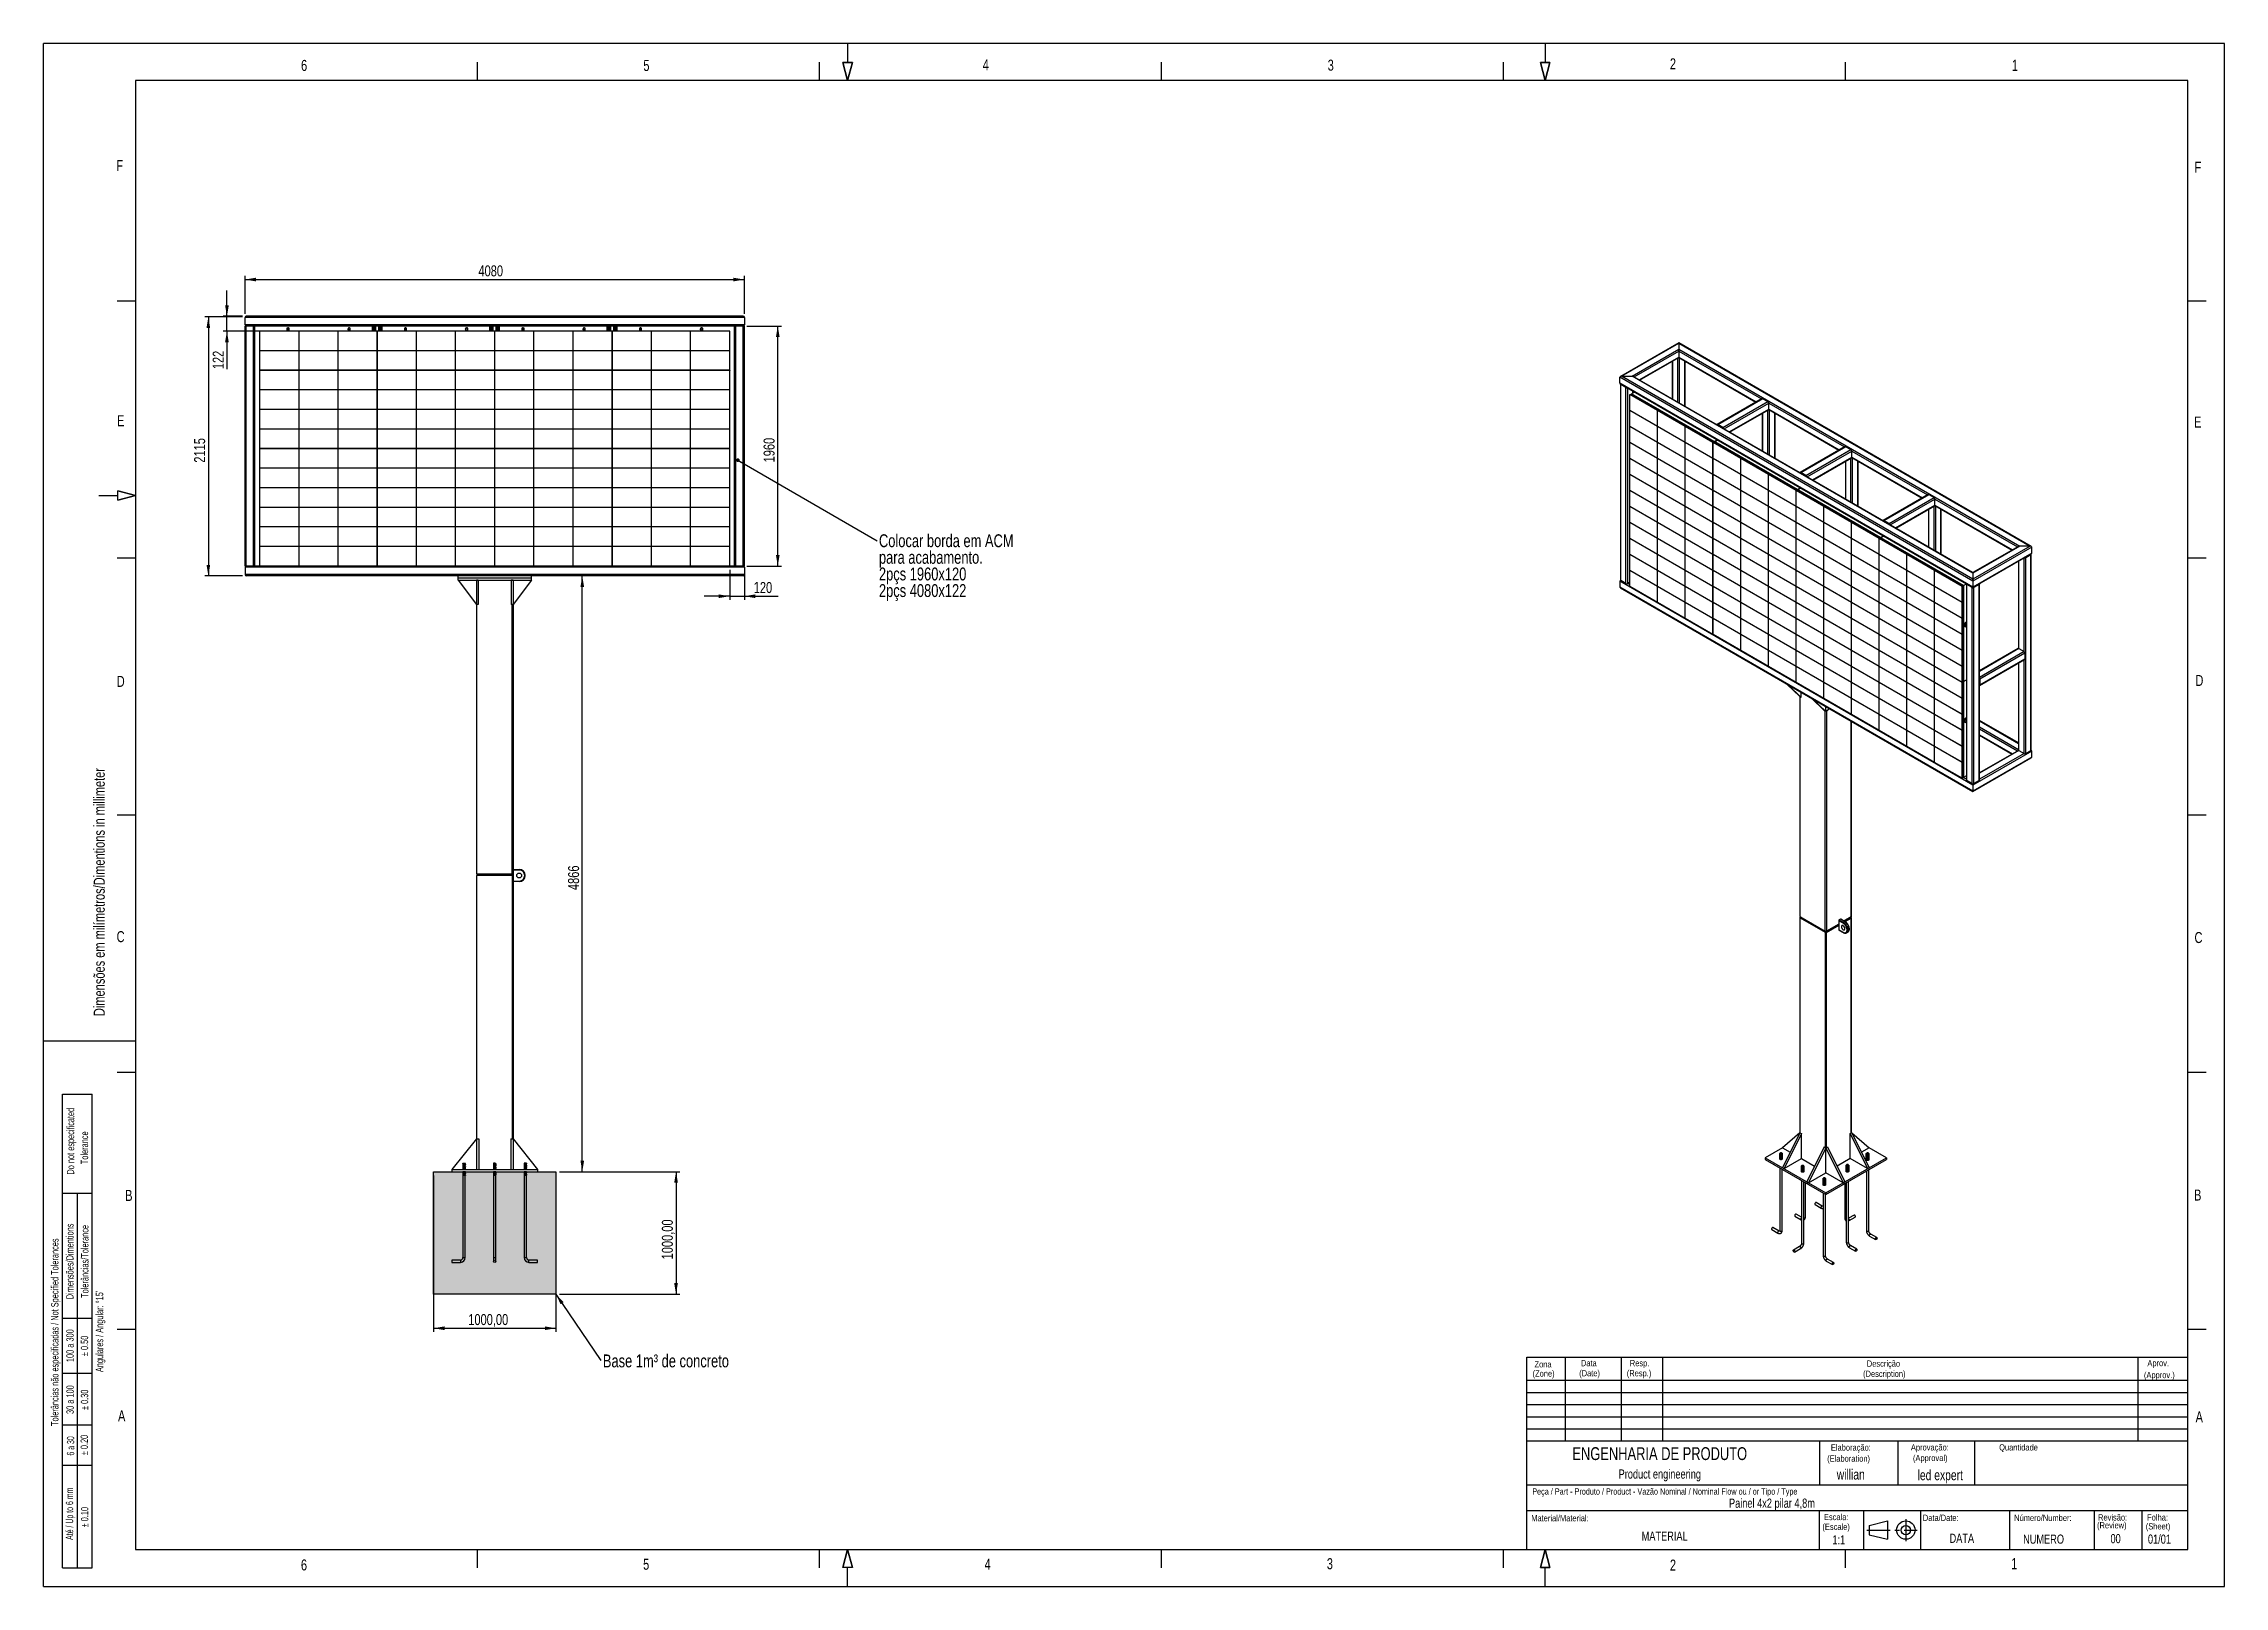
# Model space of a CAD drawing. Header units: millimetres. Extents: x 0 to 594, y 0 to 420.
import ezdxf

# ---------------------------------------------------------------- set-up
doc = ezdxf.new("R2010")
doc.units = ezdxf.units.MM
doc.header["$PDSIZE"] = -1
doc.linetypes.add('CENTER', pattern=[10.16, 6.35, -1.27, 1.27, -1.27])
for name, color, linetype in [('CENTRO', 1, 'CENTER'), ('COTAS', 1, 'Continuous'), ('FORMATO', 1, 'Continuous'), ('TEXTO', 5, 'Continuous'), ('TEXTO_02', 1, 'Continuous'), ('TRY-OUT', 1, 'Continuous')]:
    doc.layers.add(name, color=color, linetype=linetype)
doc.styles.add('SLDTEXTSTYLE0', font='TXT', dxfattribs={"width": 0.75})
doc.styles.add('SLDTEXTSTYLE1', font='TXT', dxfattribs={"width": 0.6})
doc.styles.add('SLDTEXTSTYLE2', font='TXT', dxfattribs={"width": 0.56875})
doc.styles.add('SLDTEXTSTYLE3', font='TXT', dxfattribs={"width": 0.566667})
doc.styles.add('SLDTEXTSTYLE4', font='TXT', dxfattribs={"width": 0.695122})
doc.dimstyles.new('SLDDIMSTYLE0', dxfattribs={"dimtxt": 3, "dimasz": 3, "dimexe": 0, "dimexo": 0.0625, "dimgap": 0.75, "dimtad": 1, "dimlfac": 30, "dimrnd": 1e-09, "dimzin": 12, "dimdsep": 46, "dimtxsty": 'SLDTEXTSTYLE0', "dimsah": 1, "dimcen": 0.09, "dimadec": 0, "dimazin": 3, "dimtfac": 1, "dimtofl": 0, "dimtmove": 0, "dimatfit": 3, "dimfxl": 0, "dimfrac": 2, "dimtolj": 1, "dimtzin": 12, "dimarcsym": 0})
doc.dimstyles.new('SLDDIMSTYLE1', dxfattribs={"dimtxt": 3, "dimasz": 3, "dimexe": 0, "dimexo": 0.0625, "dimgap": 0.75, "dimtad": 1, "dimdec": 0, "dimlfac": 30, "dimrnd": 1e-09, "dimzin": 12, "dimdsep": 46, "dimtxsty": 'SLDTEXTSTYLE0', "dimsah": 1, "dimcen": 0.09, "dimadec": 0, "dimazin": 3, "dimtfac": 1, "dimtofl": 0, "dimtmove": 0, "dimatfit": 3, "dimfxl": 0, "dimfrac": 2, "dimtolj": 1, "dimtzin": 12, "dimarcsym": 0})
doc.dimstyles.new('SLDDIMSTYLE2', dxfattribs={"dimtxt": 3, "dimasz": 3, "dimexe": 0, "dimexo": 0.0625, "dimgap": 0.75, "dimtad": 1, "dimdec": 0, "dimlfac": 30, "dimrnd": 1e-09, "dimzin": 12, "dimdsep": 46, "dimtxsty": 'SLDTEXTSTYLE0', "dimsah": 1, "dimcen": 0.09, "dimadec": 0, "dimazin": 3, "dimtfac": 1, "dimtmove": 0, "dimatfit": 0, "dimfxl": 0, "dimfrac": 2, "dimtolj": 1, "dimtzin": 12, "dimarcsym": 0})
doc.dimstyles.new('SLDDIMSTYLE3', dxfattribs={"dimtxt": 0.18, "dimasz": 1, "dimexe": 0, "dimexo": 0.0625, "dimgap": 0, "dimtad": 0, "dimtih": 1, "dimtoh": 1, "dimdec": 0, "dimrnd": 1e-09, "dimzin": 0, "dimdsep": 46, "dimtxsty": 'Standard', "dimblk1": 'DOT', "dimblk2": 'DOT', "dimsah": 1, "dimcen": 0.09, "dimadec": 0, "dimazin": 0, "dimtfac": 1, "dimtdec": 0, "dimtofl": 0, "dimtmove": 0, "dimatfit": 3, "dimldrblk": 'DOT', "dimfxl": 0, "dimfrac": 2, "dimtolj": 1, "dimtzin": 0, "dimarcsym": 0})
doc.dimstyles.new('SLDDIMSTYLE4', dxfattribs={"dimtxt": 0.18, "dimasz": 3, "dimexe": 0, "dimexo": 0.0625, "dimgap": 0, "dimtad": 0, "dimtih": 1, "dimtoh": 1, "dimdec": 0, "dimrnd": 1e-09, "dimzin": 0, "dimdsep": 46, "dimtxsty": 'Standard', "dimsah": 1, "dimcen": 0.09, "dimadec": 0, "dimazin": 0, "dimtfac": 3, "dimtdec": 0, "dimtofl": 0, "dimtmove": 0, "dimatfit": 3, "dimfxl": 0, "dimfrac": 2, "dimtolj": 1, "dimtzin": 0, "dimarcsym": 0})

msp = doc.modelspace()

# ---------------------------------------------------------------- texts
at = {"layer": 'TEXTO'}
for s, insert, char_height, attachment_point, style in [('2', (442.96122, 416.00339), 3, 1, 'SLDTEXTSTYLE0'), ('6', (70.11413, 415.57094), 3, 1, 'SLDTEXTSTYLE0'), ('5', (163.35414, 415.555), 3, 1, 'SLDTEXTSTYLE0'), ('4', (255.78469, 415.71369), 3, 1, 'SLDTEXTSTYLE0'), ('3', (349.75631, 415.64785), 3, 1, 'SLDTEXTSTYLE0'), ('1', (536.09943, 415.59066), 3, 1, 'SLDTEXTSTYLE0'), ('F', (19.79795, 388.32818), 3, 1, 'SLDTEXTSTYLE0'), ('F', (585.86932, 387.852), 3, 1, 'SLDTEXTSTYLE0'), ('E', (19.9723, 318.85032), 3, 1, 'SLDTEXTSTYLE0'), ('E', (585.75691, 318.47945), 3, 1, 'SLDTEXTSTYLE0'), ('D', (19.91621, 247.87987), 3, 1, 'SLDTEXTSTYLE0'), ('D', (586.1042, 248.1247), 3, 1, 'SLDTEXTSTYLE0'), ('C', (19.88373, 178.37671), 3, 1, 'SLDTEXTSTYLE0'), ('C', (585.85926, 178.14371), 3, 1, 'SLDTEXTSTYLE0'), ('B', (22.21219, 107.92575), 3, 1, 'SLDTEXTSTYLE0'), ('B', (585.74014, 108.03033), 3, 1, 'SLDTEXTSTYLE0'), ('Zona', (406.10107, 61.3082), 1.7, 1, 'SLDTEXTSTYLE0'), ('Data', (418.7328, 61.62604), 1.7, 1, 'SLDTEXTSTYLE0'), ('Resp.', (432.05421, 61.62604), 1.7, 1, 'SLDTEXTSTYLE0'), ('Descrição', (496.60967, 61.49542), 1.7, 1, 'SLDTEXTSTYLE0'), ('Aprov.', (573.02986, 61.64068), 1.7, 1, 'SLDTEXTSTYLE0'), ('(Zone)', (405.56994, 58.796), 1.7, 1, 'SLDTEXTSTYLE0'), ('(Date)', (418.26054, 58.87479), 1.7, 1, 'SLDTEXTSTYLE0'), ('(Resp.)', (431.23111, 58.87479), 1.7, 1, 'SLDTEXTSTYLE0'), ('(Description)', (495.58674, 58.71842), 1.7, 1, 'SLDTEXTSTYLE0'), ('(Approv.)', (572.09424, 58.38607), 1.7, 1, 'SLDTEXTSTYLE0'), ('A', (20.2617, 47.89843), 3, 1, 'SLDTEXTSTYLE0'), ('A', (586.15821, 47.62328), 3, 1, 'SLDTEXTSTYLE0'), ('ENGENHARIA DE PRODUTO', (440.20426, 37.88611), 3.5, 2, 'SLDTEXTSTYLE0'), ('(Elaboration)', (485.80282, 35.65135), 1.7, 1, 'SLDTEXTSTYLE0'), ('Elaboração:', (486.81847, 38.65597), 1.7, 1, 'SLDTEXTSTYLE0'), ('Aprovação:', (508.62166, 38.69907), 1.7, 1, 'SLDTEXTSTYLE0'), ('(Approval)', (509.17925, 35.80507), 1.7, 1, 'SLDTEXTSTYLE0'), ('Quantidade', (532.6537, 38.69907), 1.7, 1, 'SLDTEXTSTYLE0'), ('Product engineering', (440.21546, 31.8362), 2.5, 2, 'SLDTEXTSTYLE0'), ('Peça / Part - Produto / Product - Vazão Nominal / Nominal Flow ou / or Tipo / Type', (405.47353, 26.68345), 1.7, 1, 'SLDTEXTSTYLE4'), ('Material/Material:', (405.19712, 19.40704), 1.7, 1, 'SLDTEXTSTYLE0'), ('Escala:', (484.9249, 19.72987), 1.7, 1, 'SLDTEXTSTYLE0'), ('Data/Date:', (511.86528, 19.51864), 1.7, 1, 'SLDTEXTSTYLE0'), ('Número/Number:', (536.73871, 19.49208), 1.7, 1, 'SLDTEXTSTYLE0'), ('Revisão:', (559.59127, 19.62273), 1.7, 1, 'SLDTEXTSTYLE0'), ('Folha:', (572.95392, 19.62273), 1.7, 1, 'SLDTEXTSTYLE0'), ('(Escale)', (484.50237, 17.07454), 1.7, 1, 'SLDTEXTSTYLE0'), ('(Review)', (559.31486, 17.48502), 1.7, 1, 'SLDTEXTSTYLE0'), ('(Sheet)', (572.59127, 17.19475), 1.7, 1, 'SLDTEXTSTYLE0'), ('6', (70.0831, 7.3371), 3, 1, 'SLDTEXTSTYLE0'), ('5', (163.28972, 7.52469), 3, 1, 'SLDTEXTSTYLE0'), ('4', (256.31352, 7.54317), 3, 1, 'SLDTEXTSTYLE0'), ('3', (349.51786, 7.66809), 3, 1, 'SLDTEXTSTYLE0'), ('2', (442.96267, 7.29144), 3, 1, 'SLDTEXTSTYLE0'), ('1', (535.91184, 7.67764), 3, 1, 'SLDTEXTSTYLE0')]:
    msp.add_mtext(s, dxfattribs=dict(at, insert=insert, char_height=char_height, attachment_point=attachment_point, style=style))
at = {"layer": 'TEXTO', "rotation": 90}
for s, insert, char_height, attachment_point, style in [('Dimensões em milímetros/Dimentions in millimeter', (13.65164, 155.24873), 3, 1, 'SLDTEXTSTYLE0'), ('Do not especificated', (6.32655, 121.19758), 2, 2, 'SLDTEXTSTYLE1'), ('Tolerance', (10.12262, 119.40114), 2, 2, 'SLDTEXTSTYLE1'), ('Dimensões/Dimentions', (6.14282, 88.46379), 2, 2, 'SLDTEXTSTYLE1'), ('Tolerâncias/Tolerance', (10.22076, 88.46629), 2, 2, 'SLDTEXTSTYLE1'), ('Tolerâncias não especificadas / Not Specified Tolerances', (2.04688, 69.18823), 2, 2, 'SLDTEXTSTYLE1'), ("Angulares / Angular: °15'", (14.22076, 69.40436), 2, 2, 'SLDTEXTSTYLE1'), ('100 a 300', (6.18426, 65.53004), 2, 2, 'SLDTEXTSTYLE1'), ('± 0.50', (10.12959, 65.46032), 2, 2, 'SLDTEXTSTYLE1'), ('30 a 100', (6.20938, 50.84338), 2, 2, 'SLDTEXTSTYLE1'), ('± 0.30', (10.14217, 50.78199), 2, 2, 'SLDTEXTSTYLE1'), ('6 a 30', (6.34324, 38.24099), 2, 2, 'SLDTEXTSTYLE3'), ('± 0.20', (10.0709, 38.48115), 2, 2, 'SLDTEXTSTYLE1'), ('Até / Up to 6 mm', (6.04688, 19.76626), 2, 2, 'SLDTEXTSTYLE2'), ('± 0.10', (10.16734, 18.84107), 2, 2, 'SLDTEXTSTYLE1')]:
    msp.add_mtext(s, dxfattribs=dict(at, insert=insert, char_height=char_height, attachment_point=attachment_point, style=style))
at = {"layer": 'TEXTO_02', "attachment_point": 1, "style": 'SLDTEXTSTYLE0'}
for s, insert, char_height in [('willian', (488.416, 31.8634), 2.8), ('led expert', (510.4483, 31.70208), 2.8), ('Painel 4x2 pilar 4,8m', (459.05952, 23.90321), 2.5), ('MATERIAL', (435.27495, 14.93496), 2.5), ('1:1', (487.23969, 13.90328), 2.5), ('DATA', (519.14747, 14.34568), 2.5), ('NUMERO', (539.17597, 14.11208), 2.5), ('00', (562.97884, 14.24237), 2.5), ('01/01', (573.17967, 14.11208), 2.5)]:
    msp.add_mtext(s, dxfattribs=dict(at, insert=insert, char_height=char_height))

# ---------------------------------------------------------------- blocks, each defined once
blk = doc.blocks.new('_D')
at = {"layer": 'COTAS'}
for p, q in [((140.54, 112.89), (173.26, 112.89)), ((172.26, 112.89), (172.26, 79.56)), ((140.54, 79.56), (173.26, 79.56))]:
    blk.add_line(p, q, dxfattribs=at)
for points in [[(172.26, 112.89), (171.76, 109.89), (172.76, 109.89)], [(172.26, 79.56), (172.76, 82.56), (171.76, 82.56)]]:
    blk.add_solid(points, dxfattribs=at)
at = {"layer": 'COTAS', "insert": (168.39, 89.02), "char_height": 3, "attachment_point": 1, "rotation": 90, "style": 'SLDTEXTSTYLE0'}
blk.add_mtext('1000,00', dxfattribs=at)
blk = doc.blocks.new('_D_1')
at = {"layer": 'COTAS'}
for p, q in [((106.21, 111.89), (106.21, 69.27)), ((139.54, 111.89), (139.54, 69.27)), ((106.21, 70.27), (139.54, 70.27))]:
    blk.add_line(p, q, dxfattribs=at)
for points in [[(106.21, 70.27), (109.21, 69.77), (109.21, 70.77)], [(139.54, 70.27), (136.54, 70.77), (136.54, 69.77)]]:
    blk.add_solid(points, dxfattribs=at)
at = {"layer": 'COTAS', "insert": (115.67, 74.14), "char_height": 3, "attachment_point": 1, "style": 'SLDTEXTSTYLE0'}
blk.add_mtext('1000,00', dxfattribs=at)
blk = doc.blocks.new('_D_2')
at = {"layer": 'COTAS'}
for p, q in [((146.72, 112.89), (146.72, 275.1)), ((140.54, 112.89), (147.72, 112.89))]:
    blk.add_line(p, q, dxfattribs=at)
for points in [[(146.72, 275.1), (146.22, 272.1), (147.22, 272.1)], [(146.72, 112.89), (147.22, 115.89), (146.22, 115.89)]]:
    blk.add_solid(points, dxfattribs=at)
at = {"layer": 'COTAS', "insert": (142.85, 189.56), "char_height": 3, "attachment_point": 1, "rotation": 90, "style": 'SLDTEXTSTYLE0'}
blk.add_mtext('4866', dxfattribs=at)
blk = doc.blocks.new('_D_3')
at = {"layer": 'COTAS'}
for p, q in [((54.21, 345.6), (43.87, 345.6)), ((44.87, 345.6), (44.87, 275.1)), ((54.21, 275.1), (43.87, 275.1))]:
    blk.add_line(p, q, dxfattribs=at)
for points in [[(44.87, 345.6), (44.37, 342.6), (45.37, 342.6)], [(44.87, 275.1), (45.37, 278.1), (44.37, 278.1)]]:
    blk.add_solid(points, dxfattribs=at)
at = {"layer": 'COTAS', "insert": (41, 305.92), "char_height": 3, "attachment_point": 1, "rotation": 90, "style": 'SLDTEXTSTYLE0'}
blk.add_mtext('2115', dxfattribs=at)
blk = doc.blocks.new('_D_4')
at = {"layer": 'COTAS'}
for p, q in [((54.87, 346.44), (54.87, 356.77)), ((190.87, 346.44), (190.87, 356.77)), ((54.87, 355.77), (190.87, 355.77))]:
    blk.add_line(p, q, dxfattribs=at)
for points in [[(54.87, 355.77), (57.87, 355.27), (57.87, 356.27)], [(190.87, 355.77), (187.87, 356.27), (187.87, 355.27)]]:
    blk.add_solid(points, dxfattribs=at)
at = {"layer": 'COTAS', "insert": (118.44, 359.64), "char_height": 3, "attachment_point": 1, "style": 'SLDTEXTSTYLE0'}
blk.add_mtext('4080', dxfattribs=at)
blk = doc.blocks.new('_D_5')
at = {"layer": 'COTAS'}
for p, q in [((186.88, 276.76), (186.88, 268.56)), ((190.87, 276.77), (190.87, 268.56)), ((186.88, 269.56), (179.88, 269.56)), ((186.88, 269.56), (190.87, 269.56)), ((190.87, 269.56), (200.08, 269.56))]:
    blk.add_line(p, q, dxfattribs=at)
for points in [[(186.88, 269.56), (183.88, 270.06), (183.88, 269.06)], [(190.87, 269.56), (193.87, 269.06), (193.87, 270.06)]]:
    blk.add_solid(points, dxfattribs=at)
at = {"layer": 'COTAS', "insert": (193.43, 273.43), "char_height": 3, "attachment_point": 1, "style": 'SLDTEXTSTYLE0'}
blk.add_mtext('120', dxfattribs=at)
blk = doc.blocks.new('_D_6')
at = {"layer": 'COTAS'}
for p, q in [((191.54, 343.1), (200.97, 343.1)), ((199.97, 277.77), (199.97, 343.1)), ((191.54, 277.77), (200.97, 277.77))]:
    blk.add_line(p, q, dxfattribs=at)
for points in [[(199.97, 343.1), (199.47, 340.1), (200.47, 340.1)], [(199.97, 277.77), (200.47, 280.77), (199.47, 280.77)]]:
    blk.add_solid(points, dxfattribs=at)
at = {"layer": 'COTAS', "insert": (196.1, 306), "char_height": 3, "attachment_point": 1, "rotation": 90, "style": 'SLDTEXTSTYLE0'}
blk.add_mtext('1960', dxfattribs=at)
blk = doc.blocks.new('_D_7')
at = {"layer": 'COTAS'}
for p, q in [((49.93, 345.77), (49.93, 352.77)), ((54.21, 345.77), (48.93, 345.77)), ((49.93, 341.72), (49.93, 345.77)), ((68.57, 341.72), (48.93, 341.72)), ((49.93, 341.72), (49.93, 331.37))]:
    blk.add_line(p, q, dxfattribs=at)
for points in [[(49.93, 345.77), (50.43, 348.77), (49.43, 348.77)], [(49.93, 341.72), (49.43, 338.72), (50.43, 338.72)]]:
    blk.add_solid(points, dxfattribs=at)
at = {"layer": 'COTAS', "insert": (46.06, 331.37), "char_height": 3, "attachment_point": 1, "rotation": 90, "style": 'SLDTEXTSTYLE0'}
blk.add_mtext('122', dxfattribs=at)
blk = doc.blocks.new('SW_NOTE_0')
at = {"layer": 'COTAS', "color": 0, "char_height": 3.5, "attachment_point": 1, "style": 'SLDTEXTSTYLE0'}
for s, insert in [('Colocar borda em ACM', (0.51, 1.81)), ('para acabamento.', (0.51, -2.71)), ('2pçs 1960x120', (0.51, -7.24)), ('2pçs 4080x122', (0.51, -11.76))]:
    blk.add_mtext(s, dxfattribs=dict(at, insert=insert))
blk = doc.blocks.new('_DOT')
at = {"color": 0, "linetype": 'ByBlock', "lineweight": -2}
blk.add_line((-0.5, 0), (-1, 0), dxfattribs=at)
at = {"color": 0, "linetype": 'ByBlock', "const_width": 0.5}
blk.add_lwpolyline([(-0.25, 0, 1), (0.25, 0, 1)], format="xyb", close=True, dxfattribs=at)
blk = doc.blocks.new('SW_NOTE_1')
at = {"layer": 'COTAS', "color": 0, "insert": (0.58, 1.64), "char_height": 3.5, "attachment_point": 1, "style": 'SLDTEXTSTYLE0'}
blk.add_mtext('Base 1m³ de concreto', dxfattribs=at)

# ---------------------------------------------------------------- dimensions: what is measured, and where the dimension line sits
at = {"layer": 'COTAS'}
for base, p1, p2, dimstyle, picture, middle in [((190.8721, 355.77066), (54.8721, 345.43732), (190.8721, 345.43732), 'SLDDIMSTYLE1', '_D_4', (122.8721, 355.77066)), ((190.8721, 269.56134), (186.88093, 277.75966), (190.8721, 277.77066), 'SLDDIMSTYLE2', '_D_5', (196.75415, 269.56134)), ((139.53876, 70.27257), (106.20543, 112.8915), (139.53876, 112.8915), 'SLDDIMSTYLE0', '_D_1', (122.8721, 70.27257))]:
    dim = msp.add_linear_dim(base=base, p1=p1, p2=p2, dimstyle=dimstyle, dxfattribs=at)
    dim.commit()
    dim.dimension.update_dxf_attribs({"geometry": picture, "text_midpoint": middle, "dimtype": 160})
for base, p1, p2, dimstyle, picture, middle in [((49.92618, 345.77066), (69.56693, 341.71566), (55.20543, 345.77066), 'SLDDIMSTYLE2', '_D_7', (49.92618, 334.6978)), ((44.8721, 275.10399), (55.20543, 345.60399), (55.20543, 275.10399), 'SLDDIMSTYLE1', '_D_3', (44.8721, 310.35399)), ((199.96513, 343.10399), (190.53876, 277.77066), (190.53876, 343.10399), 'SLDDIMSTYLE1', '_D_6', (199.96513, 310.43732)), ((146.71961, 275.10399), (139.53876, 112.8915), (190.53876, 275.10399), 'SLDDIMSTYLE1', '_D_2', (146.71961, 193.99775)), ((172.25531, 79.55817), (139.53876, 112.8915), (139.53876, 79.55817), 'SLDDIMSTYLE0', '_D', (172.25531, 96.22484))]:
    dim = msp.add_linear_dim(base=base, p1=p1, p2=p2, angle=90, dimstyle=dimstyle, dxfattribs=at)
    dim.commit()
    dim.dimension.update_dxf_attribs({"geometry": picture, "text_midpoint": middle, "dimtype": 160})

# ---------------------------------------------------------------- hatches: boundary and pattern name
at = {"layer": 'COTAS'}
h = msp.add_hatch(dxfattribs=at)
h.set_pattern_fill('SACNCR', color=256, scale=0.03333333, style=0)
h.paths.add_polyline_path([(106.20543, 79.55817), (106.20543, 112.8915), (139.53876, 112.8915), (139.53876, 79.55817)], flags=0)

# ---------------------------------------------------------------- linework, layer by layer
at = {"color": 7, "linetype": 'Continuous', "lineweight": 25}
for p, q in [((54.8721, 343.43732), (54.8721, 345.43732)), ((190.8721, 345.43732), (54.8721, 345.43732)), ((190.53876, 345.77066), (55.20543, 345.77066)), ((190.8721, 345.43732), (190.8721, 343.43732)), ((190.8721, 343.43732), (54.8721, 343.43732)), ((54.8721, 277.77066), (54.8721, 343.10399)), ((55.20543, 343.10399), (54.8721, 343.10399)), ((55.20543, 277.77066), (55.20543, 343.10399)), ((57.20543, 343.10399), (55.20543, 343.10399)), ((57.20543, 277.77066), (57.20543, 343.10399)), ((57.53876, 343.10399), (57.20543, 343.10399)), ((57.53876, 277.77066), (57.53876, 343.10399)), ((188.20543, 343.10399), (57.53876, 343.10399)), ((58.90993, 336.39299), (58.90993, 341.71566)), ((69.56693, 341.71566), (58.90993, 341.71566)), ((66.23806, 341.77066), (66.23806, 341.71566)), ((66.90472, 341.77066), (66.23806, 341.77066)), ((66.47972, 342.67066), (66.28806, 342.50399)), ((66.28806, 342.50399), (66.28806, 341.77066)), ((66.85472, 342.50399), (66.28806, 342.50399)), ((66.66306, 342.67066), (66.47972, 342.67066)), ((66.85472, 342.50399), (66.66306, 342.67066)), ((66.85472, 341.77066), (66.85472, 342.50399)), ((66.90472, 341.71566), (66.90472, 341.77066)), ((69.56693, 336.39299), (69.56693, 341.71566)), ((80.22393, 341.71566), (69.56693, 341.71566)), ((80.22393, 336.39299), (80.22393, 341.71566)), ((90.88093, 341.71566), (80.22393, 341.71566)), ((82.90472, 341.77066), (82.90472, 341.71566)), ((82.912, 341.77066), (82.90472, 341.77066)), ((83.57139, 341.77066), (82.912, 341.77066)), ((83.14639, 342.67066), (82.95472, 342.50399)), ((82.95472, 342.50399), (82.95472, 342.30686)), ((82.96091, 342.50399), (82.95472, 342.50399)), ((82.95472, 342.06846), (82.95472, 341.77066)), ((83.52139, 342.50399), (82.96091, 342.50399)), ((83.14839, 342.67066), (83.14639, 342.67066)), ((83.32972, 342.67066), (83.14839, 342.67066)), ((83.52139, 342.50399), (83.32972, 342.67066)), ((83.52139, 342.30589), (83.52139, 342.50399)), ((83.52139, 341.77066), (83.52139, 342.06907)), ((83.57139, 341.71566), (83.57139, 341.77066)), ((89.53876, 341.71566), (89.53876, 343.10399)), ((90.20543, 341.71566), (90.20543, 343.10399)), ((90.88093, 336.39299), (90.88093, 341.71566)), ((101.56693, 341.71566), (90.90993, 341.71566)), ((90.90993, 336.39299), (90.90993, 341.71566)), ((91.53876, 341.71566), (91.53876, 343.10399)), ((92.20543, 341.71566), (92.20543, 343.10399)), ((98.23806, 341.77066), (98.23806, 341.71566)), ((98.90472, 341.77066), (98.23806, 341.77066)), ((98.47972, 342.67066), (98.28806, 342.50399)), ((98.28806, 342.50399), (98.28806, 341.77066)), ((98.85472, 342.50399), (98.28806, 342.50399)), ((98.66306, 342.67066), (98.47972, 342.67066)), ((98.85472, 342.50399), (98.66306, 342.67066)), ((98.85472, 341.77066), (98.85472, 342.50399)), ((98.90472, 341.71566), (98.90472, 341.77066)), ((101.56693, 336.39299), (101.56693, 341.71566)), ((112.22393, 341.71566), (101.56693, 341.71566)), ((112.22393, 336.39299), (112.22393, 341.71566)), ((122.88093, 341.71566), (112.22393, 341.71566)), ((114.90472, 341.77066), (114.90472, 341.71566)), ((114.912, 341.77066), (114.90472, 341.77066)), ((115.57139, 341.77066), (114.912, 341.77066)), ((115.14639, 342.67066), (114.95472, 342.50399)), ((114.95472, 342.50399), (114.95472, 342.30686)), ((114.96091, 342.50399), (114.95472, 342.50399)), ((114.95472, 342.06846), (114.95472, 341.77066)), ((115.52139, 342.50399), (114.96091, 342.50399)), ((115.14839, 342.67066), (115.14639, 342.67066)), ((115.32972, 342.67066), (115.14839, 342.67066)), ((115.52139, 342.50399), (115.32972, 342.67066)), ((115.52139, 342.30589), (115.52139, 342.50399)), ((115.52139, 341.77066), (115.52139, 342.06907)), ((115.57139, 341.71566), (115.57139, 341.77066)), ((121.53876, 341.71566), (121.53876, 343.10399)), ((122.20543, 341.71566), (122.20543, 343.10399)), ((122.88093, 336.39299), (122.88093, 341.71566)), ((133.56693, 341.71566), (122.90993, 341.71566)), ((122.90993, 336.39299), (122.90993, 341.71566)), ((123.53876, 341.71566), (123.53876, 343.10399)), ((124.20543, 341.71566), (124.20543, 343.10399)), ((130.23806, 341.77066), (130.23806, 341.71566)), ((130.90472, 341.77066), (130.23806, 341.77066)), ((130.47972, 342.67066), (130.28806, 342.50399)), ((130.28806, 342.50399), (130.28806, 341.77066)), ((130.85472, 342.50399), (130.28806, 342.50399)), ((130.66306, 342.67066), (130.47972, 342.67066)), ((130.85472, 342.50399), (130.66306, 342.67066)), ((130.85472, 341.77066), (130.85472, 342.50399)), ((130.90472, 341.71566), (130.90472, 341.77066)), ((133.56693, 336.39299), (133.56693, 341.71566)), ((144.22393, 341.71566), (133.56693, 341.71566)), ((144.22393, 336.39299), (144.22393, 341.71566)), ((154.88093, 341.71566), (144.22393, 341.71566)), ((146.90472, 341.77066), (146.90472, 341.71566)), ((146.912, 341.77066), (146.90472, 341.77066)), ((147.57139, 341.77066), (146.912, 341.77066)), ((147.14639, 342.67066), (146.95472, 342.50399)), ((146.95472, 342.50399), (146.95472, 342.30686)), ((146.96091, 342.50399), (146.95472, 342.50399)), ((146.95472, 342.06846), (146.95472, 341.77066)), ((147.52139, 342.50399), (146.96091, 342.50399)), ((147.14839, 342.67066), (147.14639, 342.67066)), ((147.32972, 342.67066), (147.14839, 342.67066)), ((147.52139, 342.50399), (147.32972, 342.67066)), ((147.52139, 342.30589), (147.52139, 342.50399)), ((147.52139, 341.77066), (147.52139, 342.06907)), ((147.57139, 341.71566), (147.57139, 341.77066)), ((153.53876, 341.71566), (153.53876, 343.10399)), ((154.20543, 341.71566), (154.20543, 343.10399)), ((154.88093, 336.39299), (154.88093, 341.71566)), ((154.90993, 336.39299), (154.90993, 341.71566)), ((165.56693, 341.71566), (154.90993, 341.71566)), ((155.53876, 341.71566), (155.53876, 343.10399)), ((156.20543, 341.71566), (156.20543, 343.10399)), ((162.23806, 341.77066), (162.23806, 341.71566)), ((162.90472, 341.77066), (162.23806, 341.77066)), ((162.47972, 342.67066), (162.28806, 342.50399)), ((162.28806, 342.50399), (162.28806, 341.77066)), ((162.85472, 342.50399), (162.28806, 342.50399)), ((162.66306, 342.67066), (162.47972, 342.67066)), ((162.85472, 342.50399), (162.66306, 342.67066)), ((162.85472, 341.77066), (162.85472, 342.50399)), ((162.90472, 341.71566), (162.90472, 341.77066)), ((165.56693, 336.39299), (165.56693, 341.71566)), ((176.22393, 341.71566), (165.56693, 341.71566)), ((176.22393, 336.39299), (176.22393, 341.71566)), ((186.88093, 341.71566), (176.22393, 341.71566)), ((178.90472, 341.77066), (178.90472, 341.71566)), ((178.912, 341.77066), (178.90472, 341.77066)), ((179.57139, 341.77066), (178.912, 341.77066)), ((179.14639, 342.67066), (178.95472, 342.50399)), ((178.95472, 342.50399), (178.95472, 342.30686)), ((178.96091, 342.50399), (178.95472, 342.50399)), ((178.95472, 342.06846), (178.95472, 341.77066)), ((179.52139, 342.50399), (178.96091, 342.50399)), ((179.14839, 342.67066), (179.14639, 342.67066)), ((179.32972, 342.67066), (179.14839, 342.67066)), ((179.52139, 342.50399), (179.32972, 342.67066)), ((179.52139, 342.30589), (179.52139, 342.50399)), ((179.52139, 341.77066), (179.52139, 342.06907)), ((179.57139, 341.71566), (179.57139, 341.77066)), ((186.88093, 336.39299), (186.88093, 341.71566)), ((188.20543, 277.77066), (188.20543, 343.10399)), ((188.53876, 343.10399), (188.20543, 343.10399)), ((188.53876, 277.77066), (188.53876, 343.10399)), ((190.53876, 343.10399), (188.53876, 343.10399)), ((190.53876, 277.77066), (190.53876, 343.10399)), ((190.8721, 343.10399), (190.53876, 343.10399)), ((190.8721, 277.77066), (190.8721, 343.10399)), ((69.56693, 336.39299), (58.90993, 336.39299)), ((69.56693, 336.38232), (58.90993, 336.38232)), ((58.90993, 331.05966), (58.90993, 336.38232)), ((58.93876, 336.39299), (58.93876, 336.38232)), ((80.22393, 336.39299), (69.56693, 336.39299)), ((69.56693, 331.05966), (69.56693, 336.38232)), ((80.22393, 336.38232), (69.56693, 336.38232)), ((90.88093, 336.39299), (80.22393, 336.39299)), ((90.88093, 336.38232), (80.22393, 336.38232)), ((80.22393, 331.05966), (80.22393, 336.38232)), ((90.8721, 336.39299), (90.8721, 336.38232)), ((90.88093, 331.05966), (90.88093, 336.38232)), ((101.56693, 336.39299), (90.90993, 336.39299)), ((101.56693, 336.38232), (90.90993, 336.38232)), ((90.90993, 331.05966), (90.90993, 336.38232)), ((90.93876, 336.39299), (90.93876, 336.38232)), ((112.22393, 336.39299), (101.56693, 336.39299)), ((101.56693, 331.05966), (101.56693, 336.38232)), ((112.22393, 336.38232), (101.56693, 336.38232)), ((122.88093, 336.39299), (112.22393, 336.39299)), ((112.22393, 331.05966), (112.22393, 336.38232)), ((122.88093, 336.38232), (112.22393, 336.38232)), ((122.8721, 336.39299), (122.8721, 336.38232)), ((122.88093, 331.05966), (122.88093, 336.38232)), ((133.56693, 336.39299), (122.90993, 336.39299)), ((122.90993, 331.05966), (122.90993, 336.38232)), ((133.56693, 336.38232), (122.90993, 336.38232)), ((122.93876, 336.39299), (122.93876, 336.38232)), ((144.22393, 336.39299), (133.56693, 336.39299)), ((133.56693, 331.05966), (133.56693, 336.38232)), ((144.22393, 336.38232), (133.56693, 336.38232)), ((154.88093, 336.39299), (144.22393, 336.39299)), ((144.22393, 331.05966), (144.22393, 336.38232)), ((154.88093, 336.38232), (144.22393, 336.38232)), ((154.8721, 336.39299), (154.8721, 336.38232)), ((154.88093, 331.05966), (154.88093, 336.38232)), ((165.56693, 336.39299), (154.90993, 336.39299)), ((154.90993, 331.05966), (154.90993, 336.38232)), ((165.56693, 336.38232), (154.90993, 336.38232)), ((154.93876, 336.39299), (154.93876, 336.38232)), ((176.22393, 336.39299), (165.56693, 336.39299)), ((165.56693, 331.05966), (165.56693, 336.38232)), ((176.22393, 336.38232), (165.56693, 336.38232)), ((186.88093, 336.39299), (176.22393, 336.39299)), ((176.22393, 331.05966), (176.22393, 336.38232)), ((186.88093, 336.38232), (176.22393, 336.38232)), ((186.8721, 336.39299), (186.8721, 336.38232)), ((186.88093, 331.05966), (186.88093, 336.38232)), ((445.37437, 338.56577), (429.48472, 329.39287)), ((429.81803, 329.47257), (445.37437, 338.45306)), ((432.64645, 329.47257), (445.37437, 336.82025)), ((434.72762, 328.38385), (445.37437, 334.53009)), ((443.62683, 333.52126), (443.62683, 323.24645)), ((541.4028, 283.12974), (445.37437, 338.56577)), ((445.37437, 338.56577), (445.37437, 338.45306)), ((445.37437, 338.45306), (445.37437, 338.56577)), ((445.37437, 338.45306), (541.06949, 283.20945)), ((445.37437, 338.45306), (445.37437, 336.82025)), ((445.37437, 336.82025), (538.24106, 283.20945)), ((445.37437, 336.82025), (445.37437, 336.27593)), ((445.37437, 336.27593), (445.37437, 336.82025)), ((445.37437, 336.27593), (445.37437, 334.64285)), ((445.37437, 334.64285), (445.37437, 334.53009)), ((445.37437, 334.53009), (445.37437, 334.64285)), ((445.37437, 334.53009), (466.39203, 322.39686)), ((447.12192, 321.22877), (447.12192, 333.52126)), ((69.56693, 331.05966), (58.90993, 331.05966)), ((58.90993, 325.72632), (58.90993, 331.04899)), ((69.56693, 331.04899), (58.90993, 331.04899)), ((58.93876, 331.05966), (58.93876, 331.04899)), ((80.22393, 331.05966), (69.56693, 331.05966)), ((80.22393, 331.04899), (69.56693, 331.04899)), ((69.56693, 325.72632), (69.56693, 331.04899)), ((90.88093, 331.05966), (80.22393, 331.05966)), ((80.22393, 325.72632), (80.22393, 331.04899)), ((90.88093, 331.04899), (80.22393, 331.04899)), ((90.8721, 331.05966), (90.8721, 331.04899)), ((90.88093, 325.72632), (90.88093, 331.04899)), ((101.56693, 331.05966), (90.90993, 331.05966)), ((90.90993, 325.72632), (90.90993, 331.04899)), ((101.56693, 331.04899), (90.90993, 331.04899)), ((90.93876, 331.05966), (90.93876, 331.04899)), ((112.22393, 331.05966), (101.56693, 331.05966)), ((101.56693, 325.72632), (101.56693, 331.04899)), ((112.22393, 331.04899), (101.56693, 331.04899)), ((122.88093, 331.05966), (112.22393, 331.05966)), ((112.22393, 325.72632), (112.22393, 331.04899)), ((122.88093, 331.04899), (112.22393, 331.04899)), ((122.8721, 331.05966), (122.8721, 331.04899)), ((122.88093, 325.72632), (122.88093, 331.04899)), ((133.56693, 331.05966), (122.90993, 331.05966)), ((122.90993, 325.72632), (122.90993, 331.04899)), ((133.56693, 331.04899), (122.90993, 331.04899)), ((122.93876, 331.05966), (122.93876, 331.04899)), ((144.22393, 331.05966), (133.56693, 331.05966)), ((133.56693, 325.72632), (133.56693, 331.04899)), ((144.22393, 331.04899), (133.56693, 331.04899)), ((154.88093, 331.05966), (144.22393, 331.05966)), ((144.22393, 325.72632), (144.22393, 331.04899)), ((154.88093, 331.04899), (144.22393, 331.04899)), ((154.8721, 331.05966), (154.8721, 331.04899)), ((154.88093, 325.72632), (154.88093, 331.04899)), ((165.56693, 331.05966), (154.90993, 331.05966)), ((154.90993, 325.72632), (154.90993, 331.04899)), ((165.56693, 331.04899), (154.90993, 331.04899)), ((154.93876, 331.05966), (154.93876, 331.04899)), ((176.22393, 331.05966), (165.56693, 331.05966)), ((165.56693, 325.72632), (165.56693, 331.04899)), ((176.22393, 331.04899), (165.56693, 331.04899)), ((186.88093, 331.05966), (176.22393, 331.05966)), ((176.22393, 325.72632), (176.22393, 331.04899)), ((186.88093, 331.04899), (176.22393, 331.04899)), ((186.8721, 331.05966), (186.8721, 331.04899)), ((186.88093, 325.72632), (186.88093, 331.04899)), ((429.34662, 327.56731), (429.34662, 329.20039)), ((525.51314, 273.68464), (429.34662, 329.20039)), ((525.51314, 272.05156), (429.34662, 327.56731)), ((429.48469, 327.29513), (429.48469, 273.9478)), ((429.48472, 327.37484), (525.51314, 271.93881)), ((430.99654, 326.34266), (429.58232, 327.15906)), ((429.58232, 273.81173), (429.58232, 327.15906)), ((431.11439, 326.41069), (429.70017, 327.2271)), ((429.81803, 329.47257), (432.64645, 329.47257)), ((525.51314, 274.22896), (429.81803, 329.47257)), ((525.51314, 275.86177), (432.64645, 329.47257)), ((525.51314, 275.97448), (432.97976, 329.39287)), ((69.56693, 325.72632), (58.90993, 325.72632)), ((58.90993, 320.39299), (58.90993, 325.71566)), ((69.56693, 325.71566), (58.90993, 325.71566)), ((58.93876, 325.72632), (58.93876, 325.71566)), ((80.22393, 325.72632), (69.56693, 325.72632)), ((69.56693, 320.39299), (69.56693, 325.71566)), ((80.22393, 325.71566), (69.56693, 325.71566)), ((90.88093, 325.72632), (80.22393, 325.72632)), ((80.22393, 320.39299), (80.22393, 325.71566)), ((90.88093, 325.71566), (80.22393, 325.71566)), ((90.8721, 325.72632), (90.8721, 325.71566)), ((90.88093, 320.39299), (90.88093, 325.71566)), ((101.56693, 325.72632), (90.90993, 325.72632)), ((101.56693, 325.71566), (90.90993, 325.71566)), ((90.90993, 320.39299), (90.90993, 325.71566)), ((90.93876, 325.72632), (90.93876, 325.71566)), ((112.22393, 325.72632), (101.56693, 325.72632)), ((101.56693, 320.39299), (101.56693, 325.71566)), ((112.22393, 325.71566), (101.56693, 325.71566)), ((122.88093, 325.72632), (112.22393, 325.72632)), ((112.22393, 320.39299), (112.22393, 325.71566)), ((122.88093, 325.71566), (112.22393, 325.71566)), ((122.8721, 325.72632), (122.8721, 325.71566)), ((122.88093, 320.39299), (122.88093, 325.71566)), ((133.56693, 325.72632), (122.90993, 325.72632)), ((122.90993, 320.39299), (122.90993, 325.71566)), ((133.56693, 325.71566), (122.90993, 325.71566)), ((122.93876, 325.72632), (122.93876, 325.71566)), ((144.22393, 325.72632), (133.56693, 325.72632)), ((133.56693, 320.39299), (133.56693, 325.71566)), ((144.22393, 325.71566), (133.56693, 325.71566)), ((154.88093, 325.72632), (144.22393, 325.72632)), ((154.88093, 325.71566), (144.22393, 325.71566)), ((144.22393, 320.39299), (144.22393, 325.71566)), ((154.8721, 325.72632), (154.8721, 325.71566)), ((154.88093, 320.39299), (154.88093, 325.71566)), ((165.56693, 325.72632), (154.90993, 325.72632)), ((165.56693, 325.71566), (154.90993, 325.71566)), ((154.90993, 320.39299), (154.90993, 325.71566)), ((154.93876, 325.72632), (154.93876, 325.71566)), ((176.22393, 325.72632), (165.56693, 325.72632)), ((176.22393, 325.71566), (165.56693, 325.71566)), ((165.56693, 320.39299), (165.56693, 325.71566)), ((186.88093, 325.72632), (176.22393, 325.72632)), ((176.22393, 320.39299), (176.22393, 325.71566)), ((186.88093, 325.71566), (176.22393, 325.71566)), ((186.8721, 325.72632), (186.8721, 325.71566)), ((186.88093, 320.39299), (186.88093, 325.71566)), ((430.99654, 272.99532), (430.99654, 326.34266)), ((432.08861, 324.4479), (432.22736, 324.50707)), ((432.08861, 320.10172), (432.08861, 324.4479)), ((439.62424, 320.09766), (432.08861, 324.4479)), ((432.22736, 324.50707), (432.2274, 324.50705)), ((432.2274, 324.50705), (439.74482, 320.16733)), ((432.41283, 324.58616), (432.46191, 324.60709)), ((432.41283, 324.58616), (439.90606, 320.26041)), ((432.41283, 324.58616), (432.41283, 324.58616)), ((432.41283, 324.41868), (432.41283, 324.58616)), ((432.46191, 324.60709), (439.94873, 320.28504)), ((432.48877, 324.62801), (432.48877, 324.59159)), ((433.35038, 325.14324), (432.51061, 324.65845)), ((432.54596, 324.63804), (432.51061, 324.65845)), ((432.54596, 324.61799), (432.51061, 324.59758)), ((454.98545, 311.62313), (432.51061, 324.59758)), ((433.38574, 325.12283), (432.5286, 324.62801)), ((432.5286, 324.62801), (455.03817, 311.63352)), ((433.38574, 325.12283), (432.54596, 324.63804)), ((455.02081, 311.64354), (432.54596, 324.61799)), ((432.97979, 324.9293), (432.97979, 325.35718)), ((468.07084, 323.36602), (455.81432, 316.29048)), ((455.98098, 316.27398), (468.23749, 323.34951)), ((457.39519, 315.45757), (469.65171, 322.5331)), ((468.23749, 323.34951), (469.65171, 322.5331)), ((469.88741, 320.49177), (469.88741, 322.12486)), ((69.56693, 320.39299), (58.90993, 320.39299)), ((58.90993, 315.05966), (58.90993, 320.38232)), ((69.56693, 320.38232), (58.90993, 320.38232)), ((69.56693, 315.05966), (58.90993, 315.05966)), ((58.90993, 309.72632), (58.90993, 315.04899)), ((69.56693, 315.04899), (58.90993, 315.04899)), ((58.93876, 320.39299), (58.93876, 320.38232)), ((58.93876, 315.05966), (58.93876, 315.04899)), ((80.22393, 320.39299), (69.56693, 320.39299)), ((69.56693, 315.05966), (69.56693, 320.38232)), ((80.22393, 320.38232), (69.56693, 320.38232)), ((80.22393, 315.05966), (69.56693, 315.05966)), ((69.56693, 309.72632), (69.56693, 315.04899)), ((80.22393, 315.04899), (69.56693, 315.04899)), ((90.88093, 320.39299), (80.22393, 320.39299)), ((80.22393, 315.05966), (80.22393, 320.38232)), ((90.88093, 320.38232), (80.22393, 320.38232)), ((90.88093, 315.05966), (80.22393, 315.05966)), ((90.88093, 315.04899), (80.22393, 315.04899)), ((80.22393, 309.72632), (80.22393, 315.04899)), ((90.8721, 320.39299), (90.8721, 320.38232)), ((90.8721, 315.05966), (90.8721, 315.04899)), ((90.88093, 315.05966), (90.88093, 320.38232)), ((90.88093, 309.72632), (90.88093, 315.04899)), ((101.56693, 320.39299), (90.90993, 320.39299)), ((101.56693, 320.38232), (90.90993, 320.38232)), ((90.90993, 315.05966), (90.90993, 320.38232)), ((101.56693, 315.05966), (90.90993, 315.05966)), ((101.56693, 315.04899), (90.90993, 315.04899)), ((90.90993, 309.72632), (90.90993, 315.04899)), ((90.93876, 320.39299), (90.93876, 320.38232)), ((90.93876, 315.05966), (90.93876, 315.04899)), ((112.22393, 320.39299), (101.56693, 320.39299)), ((101.56693, 315.05966), (101.56693, 320.38232)), ((112.22393, 320.38232), (101.56693, 320.38232)), ((112.22393, 315.05966), (101.56693, 315.05966)), ((101.56693, 309.72632), (101.56693, 315.04899)), ((112.22393, 315.04899), (101.56693, 315.04899)), ((122.88093, 320.39299), (112.22393, 320.39299)), ((112.22393, 315.05966), (112.22393, 320.38232)), ((122.88093, 320.38232), (112.22393, 320.38232)), ((122.88093, 315.05966), (112.22393, 315.05966)), ((112.22393, 309.72632), (112.22393, 315.04899)), ((122.88093, 315.04899), (112.22393, 315.04899)), ((122.8721, 320.39299), (122.8721, 320.38232)), ((122.8721, 315.05966), (122.8721, 315.04899)), ((122.88093, 315.05966), (122.88093, 320.38232)), ((122.88093, 309.72632), (122.88093, 315.04899)), ((133.56693, 320.39299), (122.90993, 320.39299)), ((122.90993, 315.05966), (122.90993, 320.38232)), ((133.56693, 320.38232), (122.90993, 320.38232)), ((133.56693, 315.05966), (122.90993, 315.05966)), ((133.56693, 315.04899), (122.90993, 315.04899)), ((122.90993, 309.72632), (122.90993, 315.04899)), ((122.93876, 320.39299), (122.93876, 320.38232)), ((122.93876, 315.05966), (122.93876, 315.04899)), ((144.22393, 320.39299), (133.56693, 320.39299)), ((133.56693, 315.05966), (133.56693, 320.38232)), ((144.22393, 320.38232), (133.56693, 320.38232)), ((144.22393, 315.05966), (133.56693, 315.05966)), ((133.56693, 309.72632), (133.56693, 315.04899)), ((144.22393, 315.04899), (133.56693, 315.04899)), ((154.88093, 320.39299), (144.22393, 320.39299)), ((144.22393, 315.05966), (144.22393, 320.38232)), ((154.88093, 320.38232), (144.22393, 320.38232)), ((154.88093, 315.05966), (144.22393, 315.05966)), ((144.22393, 309.72632), (144.22393, 315.04899)), ((154.88093, 315.04899), (144.22393, 315.04899)), ((154.8721, 320.39299), (154.8721, 320.38232)), ((154.8721, 315.05966), (154.8721, 315.04899)), ((154.88093, 315.05966), (154.88093, 320.38232)), ((154.88093, 309.72632), (154.88093, 315.04899)), ((165.56693, 320.39299), (154.90993, 320.39299)), ((154.90993, 315.05966), (154.90993, 320.38232)), ((165.56693, 320.38232), (154.90993, 320.38232)), ((165.56693, 315.05966), (154.90993, 315.05966)), ((154.90993, 309.72632), (154.90993, 315.04899)), ((165.56693, 315.04899), (154.90993, 315.04899)), ((154.93876, 320.39299), (154.93876, 320.38232)), ((154.93876, 315.05966), (154.93876, 315.04899)), ((176.22393, 320.39299), (165.56693, 320.39299)), ((165.56693, 315.05966), (165.56693, 320.38232)), ((176.22393, 320.38232), (165.56693, 320.38232)), ((176.22393, 315.05966), (165.56693, 315.05966)), ((165.56693, 309.72632), (165.56693, 315.04899)), ((176.22393, 315.04899), (165.56693, 315.04899)), ((186.88093, 320.39299), (176.22393, 320.39299)), ((176.22393, 315.05966), (176.22393, 320.38232)), ((186.88093, 320.38232), (176.22393, 320.38232)), ((186.88093, 315.05966), (176.22393, 315.05966)), ((176.22393, 309.72632), (176.22393, 315.04899)), ((186.88093, 315.04899), (176.22393, 315.04899)), ((186.8721, 320.39299), (186.8721, 320.38232)), ((186.8721, 315.05966), (186.8721, 315.04899)), ((186.88093, 315.05966), (186.88093, 320.38232)), ((186.88093, 309.72632), (186.88093, 315.04899)), ((439.62424, 315.75149), (432.08861, 320.10172)), ((432.08861, 320.09301), (432.09728, 320.09671)), ((432.08861, 315.74684), (432.08861, 320.09301)), ((439.62424, 315.74278), (432.08861, 320.09301)), ((439.62424, 311.39661), (432.08861, 315.74684)), ((432.08861, 315.73813), (432.09728, 315.74183)), ((432.08861, 311.39195), (432.08861, 315.73813)), ((439.62424, 311.3879), (432.08861, 315.73813)), ((439.74486, 320.16731), (439.62424, 320.09766)), ((439.62424, 320.09766), (439.763, 320.15684)), ((439.62424, 315.75149), (439.62424, 320.09766)), ((447.15988, 315.74743), (439.62424, 320.09766)), ((447.15988, 311.40126), (439.62424, 315.75149)), ((439.63179, 315.74714), (439.62424, 315.74278)), ((439.62424, 315.74278), (439.63292, 315.74648)), ((439.62424, 311.39661), (439.62424, 315.74278)), ((447.15988, 311.39255), (439.62424, 315.74278)), ((439.74482, 320.16733), (439.74486, 320.16731)), ((439.74486, 320.1491), (439.74486, 320.16731)), ((439.763, 320.15684), (439.76303, 320.15682)), ((439.76303, 320.15682), (447.28046, 315.8171)), ((439.90607, 320.26041), (439.90606, 320.26041)), ((439.94873, 320.28504), (439.90607, 320.26041)), ((439.90607, 320.07425), (439.90607, 320.26041)), ((439.94846, 320.23593), (439.99755, 320.25686)), ((439.94847, 320.23593), (439.94846, 320.23593)), ((439.94846, 320.06845), (439.94846, 320.23593)), ((439.94847, 320.23593), (447.4417, 315.91018)), ((439.94873, 320.23605), (439.94873, 320.28504)), ((439.99755, 320.25686), (447.48437, 315.93481)), ((447.28049, 315.81708), (447.15988, 315.74743)), ((447.15988, 315.74743), (447.29864, 315.80661)), ((454.69552, 311.3972), (447.15988, 315.74743)), ((447.15988, 311.40126), (447.15988, 315.74743)), ((447.28046, 315.8171), (447.28049, 315.81708)), ((447.28049, 315.79887), (447.28049, 315.81708)), ((447.29864, 315.80661), (447.29867, 315.80659)), ((447.29867, 315.80659), (454.8161, 311.46687)), ((447.48437, 315.93481), (447.4417, 315.91018)), ((447.4417, 315.91018), (447.4417, 315.91018)), ((447.4417, 315.72402), (447.4417, 315.91018)), ((447.4841, 315.8857), (447.53318, 315.90663)), ((447.48411, 315.8857), (447.4841, 315.8857)), ((447.4841, 315.71822), (447.4841, 315.8857)), ((447.48411, 315.8857), (454.97733, 311.55995)), ((447.48437, 315.88582), (447.48437, 315.93481)), ((447.53318, 315.90663), (455.02001, 311.58458)), ((457.39519, 315.45757), (455.98098, 316.27398)), ((455.98098, 316.13789), (457.39519, 315.32148)), ((459.24065, 314.23278), (469.81836, 320.33916)), ((468.13986, 319.37018), (468.13986, 309.09537)), ((469.88744, 320.37901), (489.01945, 309.33433)), ((471.63496, 307.0777), (471.63496, 319.37018)), ((58.90993, 304.42632), (58.90993, 309.74899)), ((69.56693, 309.74899), (58.90993, 309.74899)), ((69.56693, 309.72632), (58.90993, 309.72632)), ((69.56693, 304.42632), (69.56693, 309.74899)), ((80.22393, 309.74899), (69.56693, 309.74899)), ((80.22393, 309.72632), (69.56693, 309.72632)), ((80.22393, 304.42632), (80.22393, 309.74899)), ((90.88093, 309.74899), (80.22393, 309.74899)), ((90.88093, 309.72632), (80.22393, 309.72632)), ((90.88093, 304.42632), (90.88093, 309.74899)), ((90.90993, 304.42632), (90.90993, 309.74899)), ((101.56693, 309.74899), (90.90993, 309.74899)), ((101.56693, 309.72632), (90.90993, 309.72632)), ((101.56693, 304.42632), (101.56693, 309.74899)), ((112.22393, 309.74899), (101.56693, 309.74899)), ((112.22393, 309.72632), (101.56693, 309.72632)), ((112.22393, 304.42632), (112.22393, 309.74899)), ((122.88093, 309.74899), (112.22393, 309.74899)), ((122.88093, 309.72632), (112.22393, 309.72632)), ((122.88093, 304.42632), (122.88093, 309.74899)), ((122.90993, 304.42632), (122.90993, 309.74899)), ((133.56693, 309.74899), (122.90993, 309.74899)), ((133.56693, 309.72632), (122.90993, 309.72632)), ((133.56693, 304.42632), (133.56693, 309.74899)), ((144.22393, 309.74899), (133.56693, 309.74899)), ((144.22393, 309.72632), (133.56693, 309.72632)), ((144.22393, 304.42632), (144.22393, 309.74899)), ((154.88093, 309.74899), (144.22393, 309.74899)), ((154.88093, 309.72632), (144.22393, 309.72632)), ((154.88093, 304.42632), (154.88093, 309.74899)), ((154.90993, 304.42632), (154.90993, 309.74899)), ((165.56693, 309.74899), (154.90993, 309.74899)), ((165.56693, 309.72632), (154.90993, 309.72632)), ((165.56693, 304.42632), (165.56693, 309.74899)), ((176.22393, 309.74899), (165.56693, 309.74899)), ((176.22393, 309.72632), (165.56693, 309.72632)), ((176.22393, 304.42632), (176.22393, 309.74899)), ((186.88093, 309.74899), (176.22393, 309.74899)), ((186.88093, 309.72632), (176.22393, 309.72632)), ((186.88093, 304.42632), (186.88093, 309.74899)), ((439.62424, 307.04172), (432.08861, 311.39195)), ((432.08861, 311.38324), (432.09728, 311.38694)), ((432.08861, 307.03707), (432.08861, 311.38324)), ((439.62424, 307.03301), (432.08861, 311.38324)), ((447.15988, 307.04638), (439.62424, 311.39661)), ((439.63179, 311.39225), (439.62424, 311.3879)), ((439.62424, 311.3879), (439.63292, 311.3916)), ((447.15988, 307.03767), (439.62424, 311.3879)), ((439.62424, 307.04172), (439.62424, 311.3879)), ((454.69552, 307.05103), (447.15988, 311.40126)), ((447.16742, 311.39691), (447.15988, 311.39255)), ((447.15988, 311.39255), (447.16856, 311.39625)), ((454.69552, 307.04232), (447.15988, 311.39255)), ((447.15988, 307.04638), (447.15988, 311.39255)), ((454.81613, 311.46685), (454.69552, 311.3972)), ((454.69552, 307.05103), (454.69552, 311.3972)), ((454.71602, 311.38537), (454.85478, 311.44454)), ((462.25166, 307.03513), (454.71602, 311.38537)), ((454.71602, 307.03919), (454.71602, 311.38537)), ((454.8161, 311.46687), (454.81613, 311.46685)), ((454.81613, 311.42806), (454.81613, 311.46685)), ((454.85478, 311.44454), (454.85481, 311.44452)), ((454.85481, 311.44452), (462.37224, 307.1048)), ((454.97734, 311.55995), (454.97733, 311.55995)), ((455.02001, 311.58458), (454.97734, 311.55995)), ((454.97734, 311.37379), (454.97734, 311.55995)), ((455.02081, 311.64354), (454.98545, 311.62313)), ((455.02001, 311.34916), (455.02001, 311.58458)), ((455.03817, 311.63352), (455.8953, 312.12833)), ((455.04024, 311.52363), (455.08933, 311.54456)), ((455.04025, 311.52363), (455.04024, 311.52363)), ((455.04024, 311.35615), (455.04024, 311.52363)), ((455.04025, 311.52363), (462.53348, 307.19788)), ((455.05553, 311.64354), (455.8953, 312.12833)), ((455.05553, 311.64354), (455.09088, 311.62313)), ((455.08933, 311.54456), (462.57615, 307.22251)), ((455.09088, 311.62313), (455.93066, 312.10792)), ((455.11619, 311.56548), (455.11619, 311.52906)), ((455.9778, 312.08071), (455.13802, 311.59592)), ((455.17338, 311.57551), (455.13802, 311.59592)), ((455.17338, 311.55546), (455.13802, 311.53505)), ((477.61287, 298.5606), (455.13802, 311.53505)), ((456.01315, 312.0603), (455.15602, 311.56548)), ((455.15602, 311.56548), (477.66558, 298.57099)), ((456.01315, 312.0603), (455.17338, 311.57551)), ((477.64822, 298.58101), (455.17338, 311.55546)), ((490.69826, 310.30349), (478.44174, 303.22795)), ((478.60839, 303.21145), (490.86491, 310.28698)), ((480.02261, 302.39504), (492.27912, 309.47057)), ((490.86491, 310.28698), (492.27912, 309.47057)), ((492.51483, 307.42924), (492.51483, 309.06233)), ((69.56693, 304.42632), (58.90993, 304.42632)), ((58.90993, 299.09299), (58.90993, 304.41566)), ((69.56693, 304.41566), (58.90993, 304.41566)), ((58.93876, 304.42632), (58.93876, 304.41566)), ((80.22393, 304.42632), (69.56693, 304.42632)), ((69.56693, 299.09299), (69.56693, 304.41566)), ((80.22393, 304.41566), (69.56693, 304.41566)), ((90.88093, 304.42632), (80.22393, 304.42632)), ((80.22393, 299.09299), (80.22393, 304.41566)), ((90.88093, 304.41566), (80.22393, 304.41566)), ((90.8721, 304.42632), (90.8721, 304.41566)), ((90.88093, 299.09299), (90.88093, 304.41566)), ((101.56693, 304.42632), (90.90993, 304.42632)), ((101.56693, 304.41566), (90.90993, 304.41566)), ((90.90993, 299.09299), (90.90993, 304.41566)), ((90.93876, 304.42632), (90.93876, 304.41566)), ((112.22393, 304.42632), (101.56693, 304.42632)), ((101.56693, 299.09299), (101.56693, 304.41566)), ((112.22393, 304.41566), (101.56693, 304.41566)), ((122.88093, 304.42632), (112.22393, 304.42632)), ((112.22393, 299.09299), (112.22393, 304.41566)), ((122.88093, 304.41566), (112.22393, 304.41566)), ((122.8721, 304.42632), (122.8721, 304.41566)), ((122.88093, 299.09299), (122.88093, 304.41566)), ((133.56693, 304.42632), (122.90993, 304.42632)), ((122.90993, 299.09299), (122.90993, 304.41566)), ((133.56693, 304.41566), (122.90993, 304.41566)), ((122.93876, 304.42632), (122.93876, 304.41566)), ((144.22393, 304.42632), (133.56693, 304.42632)), ((133.56693, 299.09299), (133.56693, 304.41566)), ((144.22393, 304.41566), (133.56693, 304.41566)), ((154.88093, 304.42632), (144.22393, 304.42632)), ((144.22393, 299.09299), (144.22393, 304.41566)), ((154.88093, 304.41566), (144.22393, 304.41566)), ((154.8721, 304.42632), (154.8721, 304.41566)), ((154.88093, 299.09299), (154.88093, 304.41566)), ((165.56693, 304.42632), (154.90993, 304.42632)), ((154.90993, 299.09299), (154.90993, 304.41566)), ((165.56693, 304.41566), (154.90993, 304.41566)), ((154.93876, 304.42632), (154.93876, 304.41566)), ((176.22393, 304.42632), (165.56693, 304.42632)), ((165.56693, 299.09299), (165.56693, 304.41566)), ((176.22393, 304.41566), (165.56693, 304.41566)), ((186.88093, 304.42632), (176.22393, 304.42632)), ((176.22393, 299.09299), (176.22393, 304.41566)), ((186.88093, 304.41566), (176.22393, 304.41566)), ((186.8721, 304.42632), (186.8721, 304.41566)), ((186.88093, 299.09299), (186.88093, 304.41566)), ((439.62424, 302.68684), (432.08861, 307.03707)), ((432.08861, 307.02836), (432.09728, 307.03206)), ((439.62424, 302.67813), (432.08861, 307.02836)), ((432.08861, 302.68218), (432.08861, 307.02836)), ((447.15988, 302.69149), (439.62424, 307.04172)), ((439.63179, 307.03737), (439.62424, 307.03301)), ((439.62424, 307.03301), (439.63292, 307.03671)), ((439.62424, 302.68684), (439.62424, 307.03301)), ((447.15988, 302.68278), (439.62424, 307.03301)), ((454.69552, 302.69614), (447.15988, 307.04638)), ((447.16742, 307.04202), (447.15988, 307.03767)), ((447.15988, 307.03767), (447.16856, 307.04137)), ((447.15988, 302.69149), (447.15988, 307.03767)), ((454.69552, 302.68743), (447.15988, 307.03767)), ((454.69552, 307.05103), (454.71602, 307.06642)), ((454.71602, 307.05416), (454.69552, 307.04232)), ((454.69552, 302.69614), (454.69552, 307.04232)), ((462.25166, 302.68896), (454.71602, 307.03919)), ((454.71602, 307.03048), (454.7247, 307.03418)), ((462.25166, 302.68025), (454.71602, 307.03048)), ((454.71602, 302.68431), (454.71602, 307.03048)), ((462.37227, 307.10478), (462.25166, 307.03513)), ((462.25166, 307.03513), (462.39042, 307.09431)), ((462.25166, 302.68896), (462.25166, 307.03513)), ((469.7873, 302.6849), (462.25166, 307.03513)), ((462.37224, 307.1048), (462.37227, 307.10478)), ((462.37227, 307.08657), (462.37227, 307.10478)), ((462.39042, 307.09431), (462.39045, 307.09429)), ((462.39045, 307.09429), (469.90788, 302.75457)), ((462.57615, 307.22251), (462.53348, 307.19788)), ((462.53348, 307.19788), (462.53348, 307.19788)), ((462.53348, 307.01172), (462.53348, 307.19788)), ((462.57588, 307.1734), (462.62496, 307.19433)), ((462.57589, 307.1734), (462.57588, 307.1734)), ((462.57588, 307.00592), (462.57588, 307.1734)), ((462.57589, 307.1734), (470.06911, 302.84765)), ((462.57615, 307.17352), (462.57615, 307.22251)), ((462.62496, 307.19433), (470.11179, 302.87228)), ((480.02261, 302.39504), (478.60839, 303.21145)), ((478.60839, 303.07536), (480.02261, 302.25895)), ((481.86807, 301.17025), (492.44578, 307.27663)), ((490.76728, 306.30765), (490.76728, 296.03284)), ((492.51485, 307.31648), (511.64687, 296.2718)), ((494.26237, 294.01517), (494.26237, 306.30765)), ((69.56693, 299.09299), (58.90993, 299.09299)), ((69.56693, 299.08232), (58.90993, 299.08232)), ((58.90993, 293.75966), (58.90993, 299.08232)), ((58.93876, 299.09299), (58.93876, 299.08232)), ((80.22393, 299.09299), (69.56693, 299.09299)), ((69.56693, 293.75966), (69.56693, 299.08232)), ((80.22393, 299.08232), (69.56693, 299.08232)), ((90.88093, 299.09299), (80.22393, 299.09299)), ((90.88093, 299.08232), (80.22393, 299.08232)), ((80.22393, 293.75966), (80.22393, 299.08232)), ((90.8721, 299.09299), (90.8721, 299.08232)), ((90.88093, 293.75966), (90.88093, 299.08232)), ((101.56693, 299.09299), (90.90993, 299.09299)), ((90.90993, 293.75966), (90.90993, 299.08232)), ((101.56693, 299.08232), (90.90993, 299.08232)), ((90.93876, 299.09299), (90.93876, 299.08232)), ((112.22393, 299.09299), (101.56693, 299.09299)), ((101.56693, 293.75966), (101.56693, 299.08232)), ((112.22393, 299.08232), (101.56693, 299.08232)), ((122.88093, 299.09299), (112.22393, 299.09299)), ((112.22393, 293.75966), (112.22393, 299.08232)), ((122.88093, 299.08232), (112.22393, 299.08232)), ((122.8721, 299.09299), (122.8721, 299.08232)), ((122.88093, 293.75966), (122.88093, 299.08232)), ((133.56693, 299.09299), (122.90993, 299.09299)), ((122.90993, 293.75966), (122.90993, 299.08232)), ((133.56693, 299.08232), (122.90993, 299.08232)), ((122.93876, 299.09299), (122.93876, 299.08232)), ((144.22393, 299.09299), (133.56693, 299.09299)), ((133.56693, 293.75966), (133.56693, 299.08232)), ((144.22393, 299.08232), (133.56693, 299.08232)), ((154.88093, 299.09299), (144.22393, 299.09299)), ((154.88093, 299.08232), (144.22393, 299.08232)), ((144.22393, 293.75966), (144.22393, 299.08232)), ((154.8721, 299.09299), (154.8721, 299.08232)), ((154.88093, 293.75966), (154.88093, 299.08232)), ((165.56693, 299.09299), (154.90993, 299.09299)), ((154.90993, 293.75966), (154.90993, 299.08232)), ((165.56693, 299.08232), (154.90993, 299.08232)), ((154.93876, 299.09299), (154.93876, 299.08232)), ((176.22393, 299.09299), (165.56693, 299.09299)), ((165.56693, 293.75966), (165.56693, 299.08232)), ((176.22393, 299.08232), (165.56693, 299.08232)), ((186.88093, 299.09299), (176.22393, 299.09299)), ((186.88093, 299.08232), (176.22393, 299.08232)), ((176.22393, 293.75966), (176.22393, 299.08232)), ((186.8721, 299.09299), (186.8721, 299.08232)), ((186.88093, 293.75966), (186.88093, 299.08232)), ((439.62424, 298.33195), (432.08861, 302.68218)), ((432.08861, 302.67347), (432.09728, 302.67717)), ((439.62424, 298.32324), (432.08861, 302.67347)), ((432.08861, 298.3273), (432.08861, 302.67347)), ((432.08861, 293.99963), (432.08861, 298.34581)), ((439.62424, 293.99558), (432.08861, 298.34581)), ((439.62424, 293.97707), (432.08861, 298.3273)), ((447.15988, 298.33661), (439.62424, 302.68684)), ((439.63179, 302.68248), (439.62424, 302.67813)), ((439.62424, 302.67813), (439.63292, 302.68183)), ((439.62424, 298.33195), (439.62424, 302.67813)), ((447.15988, 298.3279), (439.62424, 302.67813)), ((447.15988, 293.98172), (439.62424, 298.33195)), ((439.63179, 298.3276), (439.62424, 298.32324)), ((439.62424, 298.32324), (439.63292, 298.32694)), ((447.15988, 293.97301), (439.62424, 298.32324)), ((439.62424, 293.97707), (439.62424, 298.32324)), ((454.69552, 298.34126), (447.15988, 302.69149)), ((447.16742, 302.68714), (447.15988, 302.68278)), ((447.15988, 302.68278), (447.16856, 302.68648)), ((447.15988, 298.33661), (447.15988, 302.68278)), ((454.69552, 298.33255), (447.15988, 302.68278)), ((454.69552, 293.98638), (447.15988, 298.33661)), ((447.16742, 298.33225), (447.15988, 298.3279)), ((447.15988, 298.3279), (447.16856, 298.3316)), ((447.15988, 293.98172), (447.15988, 298.3279)), ((454.69552, 293.97767), (447.15988, 298.3279)), ((454.69552, 302.69614), (454.71602, 302.71154)), ((454.71602, 302.69928), (454.69552, 302.68743)), ((454.69552, 298.34126), (454.69552, 302.68743)), ((454.69552, 298.34126), (454.71602, 298.35666)), ((454.71602, 298.34439), (454.69552, 298.33255)), ((454.69552, 293.98638), (454.69552, 298.33255)), ((462.25166, 298.33408), (454.71602, 302.68431)), ((454.71602, 302.6756), (454.7247, 302.6793)), ((454.71602, 298.32942), (454.71602, 302.6756)), ((462.25166, 298.32537), (454.71602, 302.6756)), ((462.25166, 293.97919), (454.71602, 298.32942)), ((454.71602, 298.32071), (454.7247, 298.32441)), ((454.71602, 293.97454), (454.71602, 298.32071)), ((462.25166, 293.97048), (454.71602, 298.32071)), ((469.7873, 298.33873), (462.25166, 302.68896)), ((462.2592, 302.68461), (462.25166, 302.68025)), ((462.25166, 302.68025), (462.26034, 302.68395)), ((462.25166, 298.33408), (462.25166, 302.68025)), ((469.7873, 298.33002), (462.25166, 302.68025)), ((469.7873, 293.98385), (462.25166, 298.33408)), ((462.2592, 298.32972), (462.25166, 298.32537)), ((462.25166, 298.32537), (462.26034, 298.32907)), ((462.25166, 293.97919), (462.25166, 298.32537)), ((469.7873, 293.97514), (462.25166, 298.32537)), ((469.90791, 302.75455), (469.7873, 302.6849)), ((469.7873, 302.6849), (469.92605, 302.74408)), ((469.7873, 298.33873), (469.7873, 302.6849)), ((477.32293, 298.33467), (469.7873, 302.6849)), ((477.32293, 293.9885), (469.7873, 298.33873)), ((469.79484, 298.33438), (469.7873, 298.33002)), ((469.7873, 298.33002), (469.79597, 298.33372)), ((469.7873, 293.98385), (469.7873, 298.33002)), ((477.32293, 293.97979), (469.7873, 298.33002)), ((469.90788, 302.75457), (469.90791, 302.75455)), ((469.90791, 302.73634), (469.90791, 302.75455)), ((469.92605, 302.74408), (469.92609, 302.74406)), ((469.92609, 302.74406), (477.44351, 298.40434)), ((470.06912, 302.84765), (470.06911, 302.84765)), ((470.11179, 302.87228), (470.06912, 302.84765)), ((470.06912, 302.66149), (470.06912, 302.84765)), ((470.11152, 302.82317), (470.1606, 302.8441)), ((470.11152, 302.82317), (477.60475, 298.49742)), ((470.11152, 302.82317), (470.11152, 302.82317)), ((470.11152, 302.65569), (470.11152, 302.82317)), ((470.11179, 302.82329), (470.11179, 302.87228)), ((470.1606, 302.8441), (477.64742, 298.52205)), ((477.44355, 298.40432), (477.32293, 298.33467)), ((477.32293, 293.9885), (477.32293, 298.33467)), ((477.34344, 298.32284), (477.4822, 298.38201)), ((477.34344, 293.97666), (477.34344, 298.32284)), ((484.87908, 293.97261), (477.34344, 298.32284)), ((477.44351, 298.40434), (477.44355, 298.40432)), ((477.44355, 298.36553), (477.44355, 298.40432)), ((477.4822, 298.38201), (477.48223, 298.38199)), ((477.48223, 298.38199), (484.99966, 294.04227)), ((477.60476, 298.49742), (477.60475, 298.49742)), ((477.64742, 298.52205), (477.60476, 298.49742)), ((477.60476, 298.31126), (477.60476, 298.49742)), ((477.64822, 298.58101), (477.61287, 298.5606)), ((477.64742, 298.28663), (477.64742, 298.52205)), ((477.66558, 298.57099), (478.52272, 299.0658)), ((477.66766, 298.4611), (477.71674, 298.48203)), ((477.66767, 298.4611), (477.66766, 298.4611)), ((477.66766, 298.29362), (477.66766, 298.4611)), ((477.66767, 298.4611), (485.16089, 294.13535)), ((477.68295, 298.58101), (478.52272, 299.0658)), ((477.68295, 298.58101), (477.7183, 298.5606)), ((477.71674, 298.48203), (485.20357, 294.15998)), ((477.7183, 298.5606), (478.55807, 299.04539)), ((477.74361, 298.50295), (477.74361, 298.46653)), ((478.60521, 299.01818), (477.76544, 298.53339)), ((477.8008, 298.51298), (477.76544, 298.53339)), ((477.8008, 298.49293), (477.76544, 298.47252)), ((500.24028, 285.49807), (477.76544, 298.47252)), ((478.64057, 298.99777), (477.78344, 298.50295)), ((477.78344, 298.50295), (500.293, 285.50846)), ((478.64057, 298.99777), (477.8008, 298.51298)), ((500.27564, 285.51848), (477.8008, 298.49293)), ((513.32567, 297.24096), (501.06916, 290.16542)), ((501.23581, 290.14892), (513.49233, 297.22445)), ((513.49233, 297.22445), (514.90654, 296.40804)), ((69.56693, 293.75966), (58.90993, 293.75966)), ((69.56693, 293.74899), (58.90993, 293.74899)), ((58.90993, 288.42632), (58.90993, 293.74899)), ((58.93876, 293.75966), (58.93876, 293.74899)), ((80.22393, 293.75966), (69.56693, 293.75966)), ((69.56693, 288.42632), (69.56693, 293.74899)), ((80.22393, 293.74899), (69.56693, 293.74899)), ((90.88093, 293.75966), (80.22393, 293.75966)), ((80.22393, 288.42632), (80.22393, 293.74899)), ((90.88093, 293.74899), (80.22393, 293.74899)), ((90.8721, 293.75966), (90.8721, 293.74899)), ((90.88093, 288.42632), (90.88093, 293.74899)), ((101.56693, 293.75966), (90.90993, 293.75966)), ((101.56693, 293.74899), (90.90993, 293.74899)), ((90.90993, 288.42632), (90.90993, 293.74899)), ((90.93876, 293.75966), (90.93876, 293.74899)), ((112.22393, 293.75966), (101.56693, 293.75966)), ((112.22393, 293.74899), (101.56693, 293.74899)), ((101.56693, 288.42632), (101.56693, 293.74899)), ((122.88093, 293.75966), (112.22393, 293.75966)), ((112.22393, 288.42632), (112.22393, 293.74899)), ((122.88093, 293.74899), (112.22393, 293.74899)), ((122.8721, 293.75966), (122.8721, 293.74899)), ((122.88093, 288.42632), (122.88093, 293.74899)), ((133.56693, 293.75966), (122.90993, 293.75966)), ((122.90993, 288.42632), (122.90993, 293.74899)), ((133.56693, 293.74899), (122.90993, 293.74899)), ((122.93876, 293.75966), (122.93876, 293.74899)), ((144.22393, 293.75966), (133.56693, 293.75966)), ((133.56693, 288.42632), (133.56693, 293.74899)), ((144.22393, 293.74899), (133.56693, 293.74899)), ((154.88093, 293.75966), (144.22393, 293.75966)), ((144.22393, 288.42632), (144.22393, 293.74899)), ((154.88093, 293.74899), (144.22393, 293.74899)), ((154.8721, 293.75966), (154.8721, 293.74899)), ((154.88093, 288.42632), (154.88093, 293.74899)), ((165.56693, 293.75966), (154.90993, 293.75966)), ((154.90993, 288.42632), (154.90993, 293.74899)), ((165.56693, 293.74899), (154.90993, 293.74899)), ((154.93876, 293.75966), (154.93876, 293.74899)), ((176.22393, 293.75966), (165.56693, 293.75966)), ((165.56693, 288.42632), (165.56693, 293.74899)), ((176.22393, 293.74899), (165.56693, 293.74899)), ((186.88093, 293.75966), (176.22393, 293.75966)), ((176.22393, 288.42632), (176.22393, 293.74899)), ((186.88093, 293.74899), (176.22393, 293.74899)), ((186.8721, 293.75966), (186.8721, 293.74899)), ((186.88093, 288.42632), (186.88093, 293.74899)), ((439.62424, 289.6494), (432.08861, 293.99963)), ((432.08861, 293.99092), (432.09728, 293.99462)), ((432.08861, 289.64475), (432.08861, 293.99092)), ((439.62424, 289.64069), (432.08861, 293.99092)), ((439.62424, 289.6494), (439.62424, 293.99558)), ((447.15988, 289.64535), (439.62424, 293.99558)), ((447.15988, 289.62684), (439.62424, 293.97707)), ((454.69552, 289.63149), (447.15988, 293.98172)), ((447.16742, 293.97737), (447.15988, 293.97301)), ((447.15988, 293.97301), (447.16856, 293.97671)), ((454.69552, 289.62278), (447.15988, 293.97301)), ((447.15988, 289.62684), (447.15988, 293.97301)), ((454.69552, 293.98638), (454.71602, 294.00177)), ((454.71602, 293.98951), (454.69552, 293.97767)), ((454.69552, 289.63149), (454.69552, 293.97767)), ((462.25166, 289.62431), (454.71602, 293.97454)), ((454.71602, 293.96583), (454.7247, 293.96953)), ((454.71602, 289.61965), (454.71602, 293.96583)), ((462.25166, 289.6156), (454.71602, 293.96583)), ((469.7873, 289.62896), (462.25166, 293.97919)), ((462.2592, 293.97484), (462.25166, 293.97048)), ((462.25166, 293.97048), (462.26034, 293.97418)), ((462.25166, 289.62431), (462.25166, 293.97048)), ((469.7873, 289.62025), (462.25166, 293.97048)), ((477.32293, 289.63361), (469.7873, 293.98385)), ((469.79484, 293.97949), (469.7873, 293.97514)), ((469.7873, 293.97514), (469.79597, 293.97884)), ((469.7873, 289.62896), (469.7873, 293.97514)), ((477.32293, 289.6249), (469.7873, 293.97514)), ((477.32293, 293.9885), (477.34344, 294.0039)), ((477.34344, 293.99163), (477.32293, 293.97979)), ((477.32293, 289.63361), (477.32293, 293.97979)), ((484.87908, 289.62643), (477.34344, 293.97666)), ((477.34344, 293.96795), (477.35212, 293.97165)), ((477.34344, 289.62178), (477.34344, 293.96795)), ((484.87908, 289.61772), (477.34344, 293.96795)), ((484.99969, 294.04225), (484.87908, 293.97261)), ((484.87908, 293.97261), (485.01783, 294.03178)), ((484.87908, 289.62643), (484.87908, 293.97261)), ((492.41471, 289.62237), (484.87908, 293.97261)), ((484.99966, 294.04227), (484.99969, 294.04225)), ((484.99969, 294.02404), (484.99969, 294.04225)), ((485.01783, 294.03178), (485.01787, 294.03176)), ((485.01787, 294.03176), (492.53529, 289.69204)), ((485.1609, 294.13535), (485.16089, 294.13535)), ((485.20357, 294.15998), (485.1609, 294.13535)), ((485.1609, 293.94919), (485.1609, 294.13535)), ((485.2033, 294.11087), (485.25238, 294.1318)), ((485.2033, 294.11087), (492.69653, 289.78512)), ((485.2033, 294.11087), (485.2033, 294.11087)), ((485.2033, 293.94339), (485.2033, 294.11087)), ((485.20357, 294.11099), (485.20357, 294.15998)), ((485.25238, 294.1318), (492.7392, 289.80975)), ((502.65002, 289.33251), (514.90654, 296.40804)), ((504.49549, 288.10772), (515.07319, 294.2141)), ((513.3947, 293.24512), (513.3947, 282.97031)), ((515.14224, 294.36672), (515.14224, 295.9998)), ((515.14227, 294.25395), (536.1599, 282.12073)), ((516.88979, 280.95264), (516.88979, 293.24512)), ((69.56693, 288.42632), (58.90993, 288.42632)), ((58.90993, 283.09299), (58.90993, 288.41566)), ((69.56693, 288.41566), (58.90993, 288.41566)), ((58.93876, 288.42632), (58.93876, 288.41566)), ((80.22393, 288.42632), (69.56693, 288.42632)), ((69.56693, 283.09299), (69.56693, 288.41566)), ((80.22393, 288.41566), (69.56693, 288.41566)), ((90.88093, 288.42632), (80.22393, 288.42632)), ((80.22393, 283.09299), (80.22393, 288.41566)), ((90.88093, 288.41566), (80.22393, 288.41566)), ((90.8721, 288.42632), (90.8721, 288.41566)), ((90.88093, 283.09299), (90.88093, 288.41566)), ((101.56693, 288.42632), (90.90993, 288.42632)), ((90.90993, 283.09299), (90.90993, 288.41566)), ((101.56693, 288.41566), (90.90993, 288.41566)), ((90.93876, 288.42632), (90.93876, 288.41566)), ((112.22393, 288.42632), (101.56693, 288.42632)), ((101.56693, 283.09299), (101.56693, 288.41566)), ((112.22393, 288.41566), (101.56693, 288.41566)), ((122.88093, 288.42632), (112.22393, 288.42632)), ((112.22393, 283.09299), (112.22393, 288.41566)), ((122.88093, 288.41566), (112.22393, 288.41566)), ((122.8721, 288.42632), (122.8721, 288.41566)), ((122.88093, 283.09299), (122.88093, 288.41566)), ((133.56693, 288.42632), (122.90993, 288.42632)), ((133.56693, 288.41566), (122.90993, 288.41566)), ((122.90993, 283.09299), (122.90993, 288.41566)), ((122.93876, 288.42632), (122.93876, 288.41566)), ((144.22393, 288.42632), (133.56693, 288.42632)), ((133.56693, 283.09299), (133.56693, 288.41566)), ((144.22393, 288.41566), (133.56693, 288.41566)), ((154.88093, 288.42632), (144.22393, 288.42632)), ((144.22393, 283.09299), (144.22393, 288.41566)), ((154.88093, 288.41566), (144.22393, 288.41566)), ((154.8721, 288.42632), (154.8721, 288.41566)), ((154.88093, 283.09299), (154.88093, 288.41566)), ((165.56693, 288.42632), (154.90993, 288.42632)), ((154.90993, 283.09299), (154.90993, 288.41566)), ((165.56693, 288.41566), (154.90993, 288.41566)), ((154.93876, 288.42632), (154.93876, 288.41566)), ((176.22393, 288.42632), (165.56693, 288.42632)), ((176.22393, 288.41566), (165.56693, 288.41566)), ((165.56693, 283.09299), (165.56693, 288.41566)), ((186.88093, 288.42632), (176.22393, 288.42632)), ((186.88093, 288.41566), (176.22393, 288.41566)), ((176.22393, 283.09299), (176.22393, 288.41566)), ((186.8721, 288.42632), (186.8721, 288.41566)), ((186.88093, 283.09299), (186.88093, 288.41566)), ((439.62424, 285.29452), (432.08861, 289.64475)), ((432.08861, 289.63604), (432.09728, 289.63974)), ((439.62424, 285.28581), (432.08861, 289.63604)), ((432.08861, 285.28986), (432.08861, 289.63604)), ((439.62424, 280.93963), (432.08861, 285.28986)), ((432.08861, 285.28115), (432.09728, 285.28485)), ((432.08861, 280.93498), (432.08861, 285.28115)), ((439.62424, 280.93092), (432.08861, 285.28115)), ((447.15988, 285.29917), (439.62424, 289.6494)), ((439.63179, 289.64505), (439.62424, 289.64069)), ((439.62424, 289.64069), (439.63292, 289.64439)), ((439.62424, 285.29452), (439.62424, 289.64069)), ((447.15988, 285.29046), (439.62424, 289.64069)), ((447.15988, 280.94429), (439.62424, 285.29452)), ((439.63179, 285.29016), (439.62424, 285.28581)), ((439.62424, 285.28581), (439.63292, 285.28951)), ((439.62424, 280.93963), (439.62424, 285.28581)), ((447.15988, 280.93558), (439.62424, 285.28581)), ((447.15988, 285.29917), (447.15988, 289.64535)), ((454.69552, 285.29512), (447.15988, 289.64535)), ((454.69552, 285.27661), (447.15988, 289.62684)), ((454.69552, 280.94894), (447.15988, 285.29917)), ((447.16742, 285.29482), (447.15988, 285.29046)), ((447.15988, 285.29046), (447.16856, 285.29416)), ((454.69552, 280.94023), (447.15988, 285.29046)), ((447.15988, 280.94429), (447.15988, 285.29046)), ((454.69552, 289.63149), (454.71602, 289.64689)), ((454.71602, 289.63462), (454.69552, 289.62278)), ((454.69552, 285.27661), (454.69552, 289.62278)), ((454.71602, 285.30696), (454.69552, 285.29512)), ((454.69552, 280.94894), (454.69552, 285.29512)), ((454.69552, 285.27661), (454.71602, 285.292)), ((462.25166, 285.26942), (454.71602, 289.61965)), ((454.71602, 289.61094), (454.7247, 289.61464)), ((454.71602, 285.26477), (454.71602, 289.61094)), ((462.25166, 285.26071), (454.71602, 289.61094)), ((462.25166, 280.93305), (454.71602, 285.28328)), ((454.71602, 280.9371), (454.71602, 285.28328)), ((462.25166, 280.91454), (454.71602, 285.26477)), ((469.7873, 285.27408), (462.25166, 289.62431)), ((462.2592, 289.61995), (462.25166, 289.6156)), ((462.25166, 289.6156), (462.26034, 289.6193)), ((462.25166, 285.26942), (462.25166, 289.6156)), ((469.7873, 285.26537), (462.25166, 289.6156)), ((469.7873, 280.91919), (462.25166, 285.26942)), ((462.2592, 285.26507), (462.25166, 285.26071)), ((462.25166, 285.26071), (462.26034, 285.26441)), ((462.25166, 280.91454), (462.25166, 285.26071)), ((469.7873, 280.91048), (462.25166, 285.26071)), ((477.32293, 285.27873), (469.7873, 289.62896)), ((469.79484, 289.62461), (469.7873, 289.62025)), ((469.7873, 289.62025), (469.79597, 289.62395)), ((469.7873, 285.27408), (469.7873, 289.62025)), ((477.32293, 285.27002), (469.7873, 289.62025)), ((477.32293, 280.92385), (469.7873, 285.27408)), ((469.79484, 285.26972), (469.7873, 285.26537)), ((469.7873, 285.26537), (469.79597, 285.26907)), ((469.7873, 280.91919), (469.7873, 285.26537)), ((477.32293, 280.91514), (469.7873, 285.26537)), ((477.32293, 289.63361), (477.34344, 289.64901)), ((477.34344, 289.63675), (477.32293, 289.6249)), ((477.32293, 285.27873), (477.32293, 289.6249)), ((477.32293, 285.27873), (477.34344, 285.29413)), ((477.34344, 285.28186), (477.32293, 285.27002)), ((477.32293, 280.92385), (477.32293, 285.27002)), ((484.87908, 285.27155), (477.34344, 289.62178)), ((477.34344, 289.61307), (477.35212, 289.61677)), ((484.87908, 285.26284), (477.34344, 289.61307)), ((477.34344, 285.26689), (477.34344, 289.61307)), ((484.87908, 280.91666), (477.34344, 285.26689)), ((477.34344, 285.25818), (477.35212, 285.26188)), ((484.87908, 280.90795), (477.34344, 285.25818)), ((477.34344, 280.91201), (477.34344, 285.25818)), ((492.41471, 285.2762), (484.87908, 289.62643)), ((484.88662, 289.62208), (484.87908, 289.61772)), ((484.87908, 289.61772), (484.88775, 289.62142)), ((484.87908, 285.27155), (484.87908, 289.61772)), ((492.41471, 285.26749), (484.87908, 289.61772)), ((492.41471, 280.92132), (484.87908, 285.27155)), ((484.88662, 285.26719), (484.87908, 285.26284)), ((484.87908, 285.26284), (484.88775, 285.26654)), ((484.87908, 280.91666), (484.87908, 285.26284)), ((492.41471, 280.91261), (484.87908, 285.26284)), ((492.53533, 289.69202), (492.41471, 289.62237)), ((492.41471, 289.62237), (492.55347, 289.68155)), ((492.41471, 285.2762), (492.41471, 289.62237)), ((499.95035, 285.27214), (492.41471, 289.62237)), ((499.95035, 280.92597), (492.41471, 285.2762)), ((492.42226, 285.27185), (492.41471, 285.26749)), ((492.41471, 285.26749), (492.42339, 285.27119)), ((492.41471, 280.92132), (492.41471, 285.26749)), ((499.95035, 280.91726), (492.41471, 285.26749)), ((492.53529, 289.69204), (492.53533, 289.69202)), ((492.53533, 289.67381), (492.53533, 289.69202)), ((492.55347, 289.68155), (492.5535, 289.68153)), ((492.5535, 289.68153), (500.07093, 285.34181)), ((492.69654, 289.78512), (492.69653, 289.78512)), ((492.7392, 289.80975), (492.69654, 289.78512)), ((492.69654, 289.59896), (492.69654, 289.78512)), ((492.73893, 289.76064), (492.78802, 289.78157)), ((492.73894, 289.76064), (492.73893, 289.76064)), ((492.73893, 289.59316), (492.73893, 289.76064)), ((492.73894, 289.76064), (500.23217, 285.43489)), ((492.7392, 289.76076), (492.7392, 289.80975)), ((492.78802, 289.78157), (500.27484, 285.45952)), ((500.07096, 285.34179), (499.95035, 285.27214)), ((499.95035, 280.92597), (499.95035, 285.27214)), ((499.97086, 285.26031), (500.10961, 285.31948)), ((507.50649, 280.91008), (499.97086, 285.26031)), ((499.97086, 280.91413), (499.97086, 285.26031)), ((500.07093, 285.34181), (500.07096, 285.34179)), ((500.07096, 285.303), (500.07096, 285.34179)), ((500.10961, 285.31948), (500.10965, 285.31946)), ((500.10965, 285.31946), (507.62707, 280.97974)), ((500.23218, 285.43489), (500.23217, 285.43489)), ((500.27484, 285.45952), (500.23218, 285.43489)), ((500.23218, 285.24873), (500.23218, 285.43489)), ((500.27564, 285.51848), (500.24028, 285.49807)), ((500.27484, 285.2241), (500.27484, 285.45952)), ((500.293, 285.50846), (501.15014, 286.00327)), ((500.29508, 285.39857), (500.34416, 285.41951)), ((500.29508, 285.39857), (507.78831, 281.07282)), ((500.29508, 285.39857), (500.29508, 285.39857)), ((500.29508, 285.23109), (500.29508, 285.39857)), ((500.31036, 285.51848), (501.15014, 286.00327)), ((500.31036, 285.51848), (500.34572, 285.49807)), ((500.34416, 285.41951), (507.83098, 281.09745)), ((500.34572, 285.49807), (501.18549, 285.98286)), ((500.37102, 285.44042), (500.37102, 285.404)), ((501.23263, 285.95565), (500.39286, 285.47086)), ((500.42821, 285.45045), (500.39286, 285.47086)), ((500.42821, 285.4304), (500.39286, 285.40999)), ((522.8677, 272.43554), (500.39286, 285.40999)), ((501.26799, 285.93524), (500.41085, 285.44042)), ((500.41085, 285.44042), (522.92042, 272.44593)), ((501.26799, 285.93524), (500.42821, 285.45045)), ((522.90306, 272.45595), (500.42821, 285.4304)), ((502.65002, 289.33251), (501.23581, 290.14892)), ((501.23581, 290.01283), (502.65002, 289.19642)), ((69.56693, 283.09299), (58.90993, 283.09299)), ((58.90993, 277.75966), (58.90993, 283.08232)), ((69.56693, 283.08232), (58.90993, 283.08232)), ((58.93876, 283.09299), (58.93876, 283.08232)), ((80.22393, 283.09299), (69.56693, 283.09299)), ((80.22393, 283.08232), (69.56693, 283.08232)), ((69.56693, 277.75966), (69.56693, 283.08232)), ((90.88093, 283.09299), (80.22393, 283.09299)), ((80.22393, 277.75966), (80.22393, 283.08232)), ((90.88093, 283.08232), (80.22393, 283.08232)), ((90.8721, 283.09299), (90.8721, 283.08232)), ((90.88093, 277.75966), (90.88093, 283.08232)), ((101.56693, 283.09299), (90.90993, 283.09299)), ((90.90993, 277.75966), (90.90993, 283.08232)), ((101.56693, 283.08232), (90.90993, 283.08232)), ((90.93876, 283.09299), (90.93876, 283.08232)), ((112.22393, 283.09299), (101.56693, 283.09299)), ((101.56693, 277.75966), (101.56693, 283.08232)), ((112.22393, 283.08232), (101.56693, 283.08232)), ((122.88093, 283.09299), (112.22393, 283.09299)), ((112.22393, 277.75966), (112.22393, 283.08232)), ((122.88093, 283.08232), (112.22393, 283.08232)), ((122.8721, 283.09299), (122.8721, 283.08232)), ((122.88093, 277.75966), (122.88093, 283.08232)), ((133.56693, 283.09299), (122.90993, 283.09299)), ((122.90993, 277.75966), (122.90993, 283.08232)), ((133.56693, 283.08232), (122.90993, 283.08232)), ((122.93876, 283.09299), (122.93876, 283.08232)), ((144.22393, 283.09299), (133.56693, 283.09299)), ((133.56693, 277.75966), (133.56693, 283.08232)), ((144.22393, 283.08232), (133.56693, 283.08232)), ((154.88093, 283.09299), (144.22393, 283.09299)), ((144.22393, 277.75966), (144.22393, 283.08232)), ((154.88093, 283.08232), (144.22393, 283.08232)), ((154.8721, 283.09299), (154.8721, 283.08232)), ((154.88093, 277.75966), (154.88093, 283.08232)), ((165.56693, 283.09299), (154.90993, 283.09299)), ((165.56693, 283.08232), (154.90993, 283.08232)), ((154.90993, 277.75966), (154.90993, 283.08232)), ((154.93876, 283.09299), (154.93876, 283.08232)), ((176.22393, 283.09299), (165.56693, 283.09299)), ((165.56693, 277.75966), (165.56693, 283.08232)), ((176.22393, 283.08232), (165.56693, 283.08232)), ((186.88093, 283.09299), (176.22393, 283.09299)), ((186.88093, 283.08232), (176.22393, 283.08232)), ((176.22393, 277.75966), (176.22393, 283.08232)), ((186.8721, 283.09299), (186.8721, 283.08232)), ((186.88093, 277.75966), (186.88093, 283.08232)), ((439.62424, 276.58475), (432.08861, 280.93498)), ((432.08861, 280.92627), (432.09728, 280.92997)), ((439.62424, 276.57604), (432.08861, 280.92627)), ((432.08861, 276.5801), (432.08861, 280.92627)), ((447.15988, 276.5894), (439.62424, 280.93963)), ((439.63179, 280.93528), (439.62424, 280.93092)), ((439.62424, 280.93092), (439.63292, 280.93462)), ((439.62424, 276.58475), (439.62424, 280.93092)), ((447.15988, 276.58069), (439.62424, 280.93092)), ((454.69552, 276.59406), (447.15988, 280.94429)), ((447.16742, 280.93993), (447.15988, 280.93558)), ((447.15988, 280.93558), (447.16856, 280.93928)), ((454.69552, 276.58535), (447.15988, 280.93558)), ((447.15988, 276.5894), (447.15988, 280.93558)), ((454.69552, 280.94894), (454.71602, 280.96434)), ((454.71602, 280.95207), (454.69552, 280.94023)), ((454.69552, 276.59406), (454.69552, 280.94023)), ((462.25166, 276.58687), (454.71602, 280.9371)), ((454.71602, 280.92839), (454.7247, 280.93209)), ((462.25166, 276.57816), (454.71602, 280.92839)), ((454.71602, 276.58222), (454.71602, 280.92839)), ((462.25166, 276.58687), (462.25166, 280.93305)), ((469.7873, 276.58282), (462.25166, 280.93305)), ((469.7873, 276.56431), (462.25166, 280.91454)), ((477.32293, 276.56896), (469.7873, 280.91919)), ((469.79484, 280.91484), (469.7873, 280.91048)), ((469.7873, 280.91048), (469.79597, 280.91418)), ((469.7873, 276.56431), (469.7873, 280.91048)), ((477.32293, 276.56025), (469.7873, 280.91048)), ((477.32293, 280.92385), (477.34344, 280.93924)), ((477.34344, 280.92698), (477.32293, 280.91514)), ((477.32293, 276.56896), (477.32293, 280.91514)), ((484.87908, 276.56178), (477.34344, 280.91201)), ((477.34344, 280.9033), (477.35212, 280.907)), ((477.34344, 276.55712), (477.34344, 280.9033)), ((484.87908, 276.55307), (477.34344, 280.9033)), ((492.41471, 276.56643), (484.87908, 280.91666)), ((484.88662, 280.91231), (484.87908, 280.90795)), ((484.87908, 280.90795), (484.88775, 280.91165)), ((492.41471, 276.55772), (484.87908, 280.90795)), ((484.87908, 276.56178), (484.87908, 280.90795)), ((499.95035, 276.57108), (492.41471, 280.92132)), ((492.42226, 280.91696), (492.41471, 280.91261)), ((492.41471, 280.91261), (492.42339, 280.91631)), ((492.41471, 276.56643), (492.41471, 280.91261)), ((499.95035, 276.56238), (492.41471, 280.91261)), ((499.95035, 280.92597), (499.97086, 280.94137)), ((499.97086, 280.9291), (499.95035, 280.91726)), ((499.95035, 276.57108), (499.95035, 280.91726)), ((507.50649, 276.5639), (499.97086, 280.91413)), ((499.97086, 280.90542), (499.97953, 280.90912)), ((507.50649, 276.55519), (499.97086, 280.90542)), ((499.97086, 276.55925), (499.97086, 280.90542)), ((507.62711, 280.97972), (507.50649, 280.91008)), ((507.50649, 280.91008), (507.64525, 280.96925)), ((507.50649, 276.5639), (507.50649, 280.91008)), ((515.04213, 276.55984), (507.50649, 280.91008)), ((507.62707, 280.97974), (507.62711, 280.97972)), ((507.62711, 280.96151), (507.62711, 280.97972)), ((507.64525, 280.96925), (507.64528, 280.96923)), ((507.64528, 280.96923), (515.16271, 276.62951)), ((507.78832, 281.07282), (507.78831, 281.07282)), ((507.83098, 281.09745), (507.78832, 281.07282)), ((507.78832, 280.88666), (507.78832, 281.07282)), ((507.83071, 281.04834), (507.8798, 281.06927)), ((507.83072, 281.04834), (507.83071, 281.04834)), ((507.83071, 280.88086), (507.83071, 281.04834)), ((507.83072, 281.04834), (515.32395, 276.72259)), ((507.83098, 281.04846), (507.83098, 281.09745)), ((507.8798, 281.06927), (515.36662, 276.74722)), ((541.06949, 283.20945), (525.51314, 274.22896)), ((538.24106, 283.20945), (525.51314, 275.86177)), ((537.90776, 283.12974), (525.51314, 275.97448)), ((541.5409, 282.93727), (525.51314, 273.68464)), ((541.5409, 281.30419), (525.51314, 272.05156)), ((525.51314, 271.93881), (541.4028, 281.11171)), ((541.06949, 283.20945), (538.24106, 283.20945)), ((539.77313, 280.14756), (541.18734, 280.96397)), ((539.89098, 280.07953), (541.30519, 280.89594)), ((539.89098, 226.7322), (539.89098, 280.07953)), ((541.30519, 227.5486), (541.30519, 280.89594)), ((541.40283, 227.68467), (541.40283, 281.03201)), ((541.5409, 281.30419), (541.5409, 282.93727)), ((55.20543, 277.77066), (54.8721, 277.77066)), ((54.8721, 277.43732), (54.8721, 275.43732)), ((190.8721, 277.43732), (54.8721, 277.43732)), ((190.8721, 275.43732), (54.8721, 275.43732)), ((57.20543, 277.77066), (55.20543, 277.77066)), ((190.53876, 275.10399), (55.20543, 275.10399)), ((57.53876, 277.77066), (57.20543, 277.77066)), ((58.90993, 277.77066), (57.53876, 277.77066)), ((69.56693, 277.75966), (58.90993, 277.75966)), ((80.22393, 277.75966), (69.56693, 277.75966)), ((90.88093, 277.75966), (80.22393, 277.75966)), ((90.90993, 277.77066), (90.88093, 277.77066)), ((101.56693, 277.75966), (90.90993, 277.75966)), ((112.22393, 277.75966), (101.56693, 277.75966)), ((122.88093, 277.75966), (112.22393, 277.75966)), ((112.8721, 274.46932), (112.8721, 275.10399)), ((132.8721, 274.46932), (112.8721, 274.46932)), ((112.8721, 273.93999), (112.8721, 274.46932)), ((112.8721, 273.93999), (132.8721, 273.93999)), ((112.8721, 273.93999), (117.8721, 267.27332)), ((118.40143, 273.93999), (117.8721, 273.93999)), ((117.8721, 273.93999), (117.8721, 267.27332)), ((118.40143, 273.93999), (118.40143, 267.27332)), ((122.90993, 277.77066), (122.88093, 277.77066)), ((133.56693, 277.75966), (122.90993, 277.75966)), ((127.34276, 273.93999), (127.34276, 267.27332)), ((127.8721, 273.93999), (127.34276, 273.93999)), ((127.8721, 273.93999), (127.8721, 267.27332)), ((132.8721, 273.93999), (127.8721, 267.27332)), ((132.8721, 274.46932), (132.8721, 275.10399)), ((132.8721, 273.93999), (132.8721, 274.46932)), ((144.22393, 277.75966), (133.56693, 277.75966)), ((154.88093, 277.75966), (144.22393, 277.75966)), ((154.90993, 277.77066), (154.88093, 277.77066)), ((165.56693, 277.75966), (154.90993, 277.75966)), ((176.22393, 277.75966), (165.56693, 277.75966)), ((186.88093, 277.75966), (176.22393, 277.75966)), ((188.20543, 277.77066), (186.88093, 277.77066)), ((188.53876, 277.77066), (188.20543, 277.77066)), ((190.53876, 277.77066), (188.53876, 277.77066)), ((190.8721, 277.77066), (190.53876, 277.77066)), ((190.8721, 277.43732), (190.8721, 275.43732)), ((429.34662, 273.67562), (429.34662, 272.04254)), ((525.51314, 218.15987), (429.34662, 273.67562)), ((429.50587, 273.8803), (429.48472, 273.86809)), ((430.99654, 272.99532), (429.58232, 273.81173)), ((432.08861, 273.35362), (431.46794, 272.99532)), ((439.62424, 272.22986), (432.08861, 276.5801)), ((432.08861, 276.57139), (432.09728, 276.57509)), ((432.08861, 272.22521), (432.08861, 276.57139)), ((439.62424, 272.22116), (432.08861, 276.57139)), ((447.15988, 272.23452), (439.62424, 276.58475)), ((439.63179, 276.58039), (439.62424, 276.57604)), ((439.62424, 276.57604), (439.63292, 276.57974)), ((439.62424, 272.22986), (439.62424, 276.57604)), ((447.15988, 272.22581), (439.62424, 276.57604)), ((454.69552, 272.23917), (447.15988, 276.5894)), ((447.16742, 276.58505), (447.15988, 276.58069)), ((447.15988, 276.58069), (447.16856, 276.58439)), ((447.15988, 272.23452), (447.15988, 276.58069)), ((454.69552, 272.23046), (447.15988, 276.58069)), ((454.69552, 276.59406), (454.71602, 276.60945)), ((454.71602, 276.59719), (454.69552, 276.58535)), ((454.69552, 272.23917), (454.69552, 276.58535)), ((462.25166, 272.23199), (454.71602, 276.58222)), ((454.71602, 276.57351), (454.7247, 276.57721)), ((454.71602, 272.22733), (454.71602, 276.57351)), ((462.25166, 272.22328), (454.71602, 276.57351)), ((469.7873, 272.23664), (462.25166, 276.58687)), ((462.2592, 276.58252), (462.25166, 276.57816)), ((462.25166, 276.57816), (462.26034, 276.58186)), ((462.25166, 272.23199), (462.25166, 276.57816)), ((469.7873, 272.22793), (462.25166, 276.57816)), ((469.7873, 272.23664), (469.7873, 276.58282)), ((477.32293, 272.23259), (469.7873, 276.58282)), ((477.32293, 272.21408), (469.7873, 276.56431)), ((477.32293, 276.56896), (477.34344, 276.58436)), ((477.34344, 276.57209), (477.32293, 276.56025)), ((477.32293, 272.21408), (477.32293, 276.56025)), ((484.87908, 272.20689), (477.34344, 276.55712)), ((477.34344, 276.54841), (477.35212, 276.55211)), ((477.34344, 272.20224), (477.34344, 276.54841)), ((484.87908, 272.19818), (477.34344, 276.54841)), ((492.41471, 272.21155), (484.87908, 276.56178)), ((484.88662, 276.55742), (484.87908, 276.55307)), ((484.87908, 276.55307), (484.88775, 276.55677)), ((484.87908, 272.20689), (484.87908, 276.55307)), ((492.41471, 272.20284), (484.87908, 276.55307)), ((499.95035, 272.2162), (492.41471, 276.56643)), ((492.42226, 276.56208), (492.41471, 276.55772)), ((492.41471, 276.55772), (492.42339, 276.56142)), ((492.41471, 272.21155), (492.41471, 276.55772)), ((499.95035, 272.20749), (492.41471, 276.55772)), ((499.95035, 276.57108), (499.97086, 276.58648)), ((499.97086, 276.57422), (499.95035, 276.56238)), ((499.95035, 272.2162), (499.95035, 276.56238)), ((507.50649, 272.20902), (499.97086, 276.55925)), ((499.97086, 276.55054), (499.97953, 276.55424)), ((499.97086, 272.20436), (499.97086, 276.55054)), ((507.50649, 272.20031), (499.97086, 276.55054)), ((515.04213, 272.21367), (507.50649, 276.5639)), ((507.51404, 276.55955), (507.50649, 276.55519)), ((507.50649, 276.55519), (507.51517, 276.55889)), ((507.50649, 272.20902), (507.50649, 276.55519)), ((515.04213, 272.20496), (507.50649, 276.55519)), ((515.16274, 276.62949), (515.04213, 276.55984)), ((515.04213, 276.55984), (515.18089, 276.61902)), ((515.04213, 272.21367), (515.04213, 276.55984)), ((522.57777, 272.20961), (515.04213, 276.55984)), ((515.16271, 276.62951), (515.16274, 276.62949)), ((515.16274, 276.61128), (515.16274, 276.62949)), ((515.18089, 276.61902), (515.18092, 276.619)), ((515.18092, 276.619), (522.69835, 272.27928)), ((515.32396, 276.72259), (515.32395, 276.72259)), ((515.36662, 276.74722), (515.32396, 276.72259)), ((515.32396, 276.53643), (515.32396, 276.72259)), ((515.36635, 276.69811), (515.41543, 276.71904)), ((515.36636, 276.69811), (515.36635, 276.69811)), ((515.36635, 276.53063), (515.36635, 276.69811)), ((515.36636, 276.69811), (522.85958, 272.37236)), ((515.36662, 276.69823), (515.36662, 276.74722)), ((515.41543, 276.71904), (522.90226, 272.39699)), ((525.51314, 275.97448), (525.51314, 275.86177)), ((525.51314, 275.86177), (525.51314, 275.97448)), ((525.51314, 275.86177), (525.51314, 274.22896)), ((525.51314, 274.22896), (525.51314, 273.68464)), ((525.51314, 273.68464), (525.51314, 274.22896)), ((525.51314, 273.68464), (525.51314, 272.05156)), ((537.90773, 279.09405), (537.90773, 255.34291)), ((525.51314, 216.52678), (429.34662, 272.04254)), ((429.48472, 271.85006), (525.51314, 216.41403)), ((439.62424, 267.87498), (432.08861, 272.22521)), ((447.15988, 267.87963), (439.62424, 272.22986)), ((439.63179, 272.22551), (439.62424, 272.22116)), ((439.62424, 272.22116), (439.63292, 272.22486)), ((439.62424, 267.87498), (439.62424, 272.22116)), ((447.15988, 267.87092), (439.62424, 272.22116)), ((447.15988, 263.52475), (439.62424, 267.87498)), ((454.69552, 267.88429), (447.15988, 272.23452)), ((447.16742, 272.23016), (447.15988, 272.22581)), ((447.15988, 272.22581), (447.16856, 272.22951)), ((447.15988, 267.87963), (447.15988, 272.22581)), ((454.69552, 267.87558), (447.15988, 272.22581)), ((454.69552, 263.5294), (447.15988, 267.87963)), ((447.16742, 267.87528), (447.15988, 267.87092)), ((447.15988, 267.87092), (447.16856, 267.87462)), ((454.69552, 263.52069), (447.15988, 267.87092)), ((447.15988, 263.52475), (447.15988, 267.87092)), ((454.69552, 272.23917), (454.71602, 272.25457)), ((454.71602, 272.2423), (454.69552, 272.23046)), ((454.69552, 267.88429), (454.69552, 272.23046)), ((454.69552, 267.88429), (454.71602, 267.89968)), ((454.71602, 267.88742), (454.69552, 267.87558)), ((454.69552, 263.5294), (454.69552, 267.87558)), ((462.25166, 267.8771), (454.71602, 272.22733)), ((454.71602, 272.21862), (454.7247, 272.22233)), ((454.71602, 267.87245), (454.71602, 272.21862)), ((462.25166, 267.86839), (454.71602, 272.21862)), ((462.25166, 263.52222), (454.71602, 267.87245)), ((454.71602, 267.86374), (454.7247, 267.86744)), ((462.25166, 263.51351), (454.71602, 267.86374)), ((454.71602, 263.51757), (454.71602, 267.86374)), ((469.7873, 267.88176), (462.25166, 272.23199)), ((462.2592, 272.22763), (462.25166, 272.22328)), ((462.25166, 272.22328), (462.26034, 272.22698)), ((462.25166, 267.8771), (462.25166, 272.22328)), ((469.7873, 267.87305), (462.25166, 272.22328)), ((469.7873, 263.52687), (462.25166, 267.8771)), ((462.2592, 267.87275), (462.25166, 267.86839)), ((462.25166, 267.86839), (462.26034, 267.87209)), ((462.25166, 263.52222), (462.25166, 267.86839)), ((469.7873, 263.51816), (462.25166, 267.86839)), ((477.32293, 267.88641), (469.7873, 272.23664)), ((469.79484, 272.23229), (469.7873, 272.22793)), ((469.7873, 272.22793), (469.79597, 272.23163)), ((469.7873, 267.88176), (469.7873, 272.22793)), ((477.32293, 267.8777), (469.7873, 272.22793)), ((477.32293, 263.53153), (469.7873, 267.88176)), ((469.79484, 267.8774), (469.7873, 267.87305)), ((469.7873, 267.87305), (469.79597, 267.87675)), ((469.7873, 263.52687), (469.7873, 267.87305)), ((477.32293, 263.52282), (469.7873, 267.87305)), ((477.34344, 272.24443), (477.32293, 272.23259)), ((477.32293, 267.88641), (477.32293, 272.23259)), ((477.32293, 272.21408), (477.34344, 272.22947)), ((477.32293, 267.88641), (477.34344, 267.90181)), ((477.34344, 267.88954), (477.32293, 267.8777)), ((477.32293, 263.53153), (477.32293, 267.8777)), ((477.34344, 267.87457), (477.34344, 272.22075)), ((484.87908, 267.87052), (477.34344, 272.22075)), ((484.87908, 267.85201), (477.34344, 272.20224)), ((484.87908, 263.52434), (477.34344, 267.87457)), ((477.34344, 267.86586), (477.35212, 267.86956)), ((484.87908, 263.51563), (477.34344, 267.86586)), ((477.34344, 263.51969), (477.34344, 267.86586)), ((492.41471, 267.85666), (484.87908, 272.20689)), ((484.88662, 272.20254), (484.87908, 272.19818)), ((484.87908, 272.19818), (484.88775, 272.20188)), ((484.87908, 267.85201), (484.87908, 272.19818)), ((492.41471, 267.84795), (484.87908, 272.19818)), ((492.41471, 263.52029), (484.87908, 267.87052)), ((484.87908, 263.52434), (484.87908, 267.87052)), ((492.41471, 263.50178), (484.87908, 267.85201)), ((499.95035, 267.86132), (492.41471, 272.21155)), ((492.42226, 272.20719), (492.41471, 272.20284)), ((492.41471, 272.20284), (492.42339, 272.20654)), ((492.41471, 267.85666), (492.41471, 272.20284)), ((499.95035, 267.85261), (492.41471, 272.20284)), ((499.95035, 263.50643), (492.41471, 267.85666)), ((492.42226, 267.85231), (492.41471, 267.84795)), ((492.41471, 267.84795), (492.42339, 267.85165)), ((492.41471, 263.50178), (492.41471, 267.84795)), ((499.95035, 263.49772), (492.41471, 267.84795)), ((499.95035, 272.2162), (499.97086, 272.2316)), ((499.97086, 272.21933), (499.95035, 272.20749)), ((499.95035, 267.86132), (499.95035, 272.20749)), ((499.95035, 267.86132), (499.97086, 267.87671)), ((499.97086, 267.86445), (499.95035, 267.85261)), ((499.95035, 263.50643), (499.95035, 267.85261)), ((507.50649, 267.85413), (499.97086, 272.20436)), ((499.97086, 272.19565), (499.97953, 272.19935)), ((507.50649, 267.84542), (499.97086, 272.19565)), ((499.97086, 267.84948), (499.97086, 272.19565)), ((507.50649, 263.49925), (499.97086, 267.84948)), ((499.97086, 267.84077), (499.97953, 267.84447)), ((499.97086, 263.49459), (499.97086, 267.84077)), ((507.50649, 263.49054), (499.97086, 267.84077)), ((515.04213, 267.85879), (507.50649, 272.20902)), ((507.51404, 272.20466), (507.50649, 272.20031)), ((507.50649, 272.20031), (507.51517, 272.20401)), ((507.50649, 267.85413), (507.50649, 272.20031)), ((515.04213, 267.85008), (507.50649, 272.20031)), ((515.04213, 263.5039), (507.50649, 267.85413)), ((507.51404, 267.84978), (507.50649, 267.84542)), ((507.50649, 267.84542), (507.51517, 267.84912)), ((515.04213, 263.49519), (507.50649, 267.84542)), ((507.50649, 263.49925), (507.50649, 267.84542)), ((522.57777, 267.86344), (515.04213, 272.21367)), ((515.04967, 272.20932), (515.04213, 272.20496)), ((515.04213, 272.20496), (515.05081, 272.20866)), ((515.04213, 267.85879), (515.04213, 272.20496)), ((522.57777, 267.85473), (515.04213, 272.20496)), ((522.57777, 263.50856), (515.04213, 267.85879)), ((515.04967, 267.85443), (515.04213, 267.85008)), ((515.04213, 267.85008), (515.05081, 267.85378)), ((515.04213, 263.5039), (515.04213, 267.85008)), ((522.57777, 263.49985), (515.04213, 267.85008)), ((522.69838, 272.27926), (522.57777, 272.20961)), ((522.57777, 267.86344), (522.57777, 272.20961)), ((522.57777, 267.86344), (522.69838, 267.954)), ((522.69838, 267.92438), (522.57777, 267.85473)), ((522.57777, 263.50856), (522.57777, 267.85473)), ((522.67608, 267.93725), (522.69835, 267.9244)), ((522.69835, 272.27928), (522.69838, 272.27926)), ((522.69835, 267.9244), (522.69838, 267.92438)), ((522.69838, 267.954), (522.69838, 272.27926)), ((522.69838, 268.11054), (522.85958, 268.01748)), ((522.69838, 263.59911), (522.69838, 267.92438)), ((522.70556, 268.15566), (522.90226, 268.04211)), ((522.71453, 268.15877), (522.85958, 268.07504)), ((522.85959, 272.37236), (522.85958, 272.37236)), ((522.85959, 268.07503), (522.85958, 268.07504)), ((522.85959, 268.01747), (522.85958, 268.01748)), ((522.90226, 272.39699), (522.85959, 272.37236)), ((522.85959, 268.07503), (522.85959, 272.37236)), ((522.85959, 268.07503), (522.90226, 268.10707)), ((522.90226, 268.04211), (522.85959, 268.01747)), ((522.85959, 263.72015), (522.85959, 268.01747)), ((522.90306, 272.45595), (522.8677, 272.43554)), ((522.90226, 268.10707), (522.90226, 272.39699)), ((522.90226, 263.75218), (522.90226, 268.04211)), ((522.92042, 272.44593), (523.77755, 272.94074)), ((522.93778, 272.45595), (523.77755, 272.94074)), ((522.93778, 272.45595), (522.97314, 272.43554)), ((522.97314, 272.43554), (523.76889, 272.89492)), ((522.97314, 272.43554), (522.97314, 246.33345)), ((523.7656, 272.86792), (523.7656, 219.52059)), ((525.27744, 271.91545), (523.86323, 272.73186)), ((523.86323, 219.38452), (523.86323, 272.73186)), ((525.39529, 271.98348), (523.98108, 272.79989)), ((525.27744, 218.56811), (525.27744, 271.91545)), ((525.51314, 272.05156), (525.51314, 271.93881)), ((525.51314, 271.93881), (525.51314, 272.05156)), ((527.04521, 272.79989), (525.63099, 271.98348)), ((527.16306, 272.73186), (525.74885, 271.91545)), ((525.74885, 218.56811), (525.74885, 271.91545)), ((527.16306, 219.38452), (527.16306, 272.73186)), ((527.26069, 219.52059), (527.26069, 272.86792)), ((117.8721, 267.27332), (117.8721, 193.93999)), ((118.40143, 267.27332), (117.8721, 267.27332)), ((127.8721, 267.27332), (127.34276, 267.27332)), ((127.8721, 267.27332), (127.8721, 193.93999)), ((454.69552, 259.17452), (447.15988, 263.52475)), ((454.69552, 263.5294), (454.71602, 263.5448)), ((454.71602, 263.53254), (454.69552, 263.52069)), ((454.69552, 259.17452), (454.69552, 263.52069)), ((462.25166, 259.16734), (454.71602, 263.51757)), ((454.71602, 263.50886), (454.7247, 263.51256)), ((454.71602, 259.16268), (454.71602, 263.50886)), ((462.25166, 259.15863), (454.71602, 263.50886)), ((469.7873, 259.17199), (462.25166, 263.52222)), ((462.2592, 263.51787), (462.25166, 263.51351)), ((462.25166, 263.51351), (462.26034, 263.51721)), ((462.25166, 259.16734), (462.25166, 263.51351)), ((469.7873, 259.16328), (462.25166, 263.51351)), ((477.32293, 259.17664), (469.7873, 263.52687)), ((469.79484, 263.52252), (469.7873, 263.51816)), ((469.7873, 263.51816), (469.79597, 263.52186)), ((469.7873, 259.17199), (469.7873, 263.51816)), ((477.32293, 259.16793), (469.7873, 263.51816)), ((477.32293, 263.53153), (477.34344, 263.54692)), ((477.34344, 263.53466), (477.32293, 263.52282)), ((477.32293, 259.17664), (477.32293, 263.52282)), ((484.87908, 259.16946), (477.34344, 263.51969)), ((477.34344, 263.51098), (477.35212, 263.51468)), ((484.87908, 259.16075), (477.34344, 263.51098)), ((477.34344, 259.1648), (477.34344, 263.51098)), ((492.41471, 259.17411), (484.87908, 263.52434)), ((484.88662, 263.51999), (484.87908, 263.51563)), ((484.87908, 263.51563), (484.88775, 263.51933)), ((492.41471, 259.1654), (484.87908, 263.51563)), ((484.87908, 259.16946), (484.87908, 263.51563)), ((499.95035, 259.17006), (492.41471, 263.52029)), ((492.41471, 259.17411), (492.41471, 263.52029)), ((499.95035, 259.15155), (492.41471, 263.50178)), ((499.95035, 263.50643), (499.97086, 263.52183)), ((499.97086, 263.50956), (499.95035, 263.49772)), ((499.95035, 259.15155), (499.95035, 263.49772)), ((507.50649, 259.14436), (499.97086, 263.49459)), ((499.97086, 263.48588), (499.97953, 263.48958)), ((499.97086, 259.13971), (499.97086, 263.48588)), ((507.50649, 259.13565), (499.97086, 263.48588)), ((515.04213, 259.14902), (507.50649, 263.49925)), ((507.51404, 263.49489), (507.50649, 263.49054)), ((507.50649, 263.49054), (507.51517, 263.49424)), ((507.50649, 259.14436), (507.50649, 263.49054)), ((515.04213, 259.14031), (507.50649, 263.49054)), ((522.57777, 259.15367), (515.04213, 263.5039)), ((515.04967, 263.49955), (515.04213, 263.49519)), ((515.04213, 263.49519), (515.05081, 263.49889)), ((522.57777, 259.14496), (515.04213, 263.49519)), ((515.04213, 259.14902), (515.04213, 263.49519)), ((522.57777, 263.50856), (522.69838, 263.59911)), ((522.69838, 263.56949), (522.57777, 263.49985)), ((522.57777, 259.15367), (522.57777, 263.49985)), ((522.67608, 263.58237), (522.69835, 263.56951)), ((522.69835, 263.56951), (522.69838, 263.56949)), ((522.69838, 263.75565), (522.85958, 263.66259)), ((522.69838, 259.24423), (522.69838, 263.56949)), ((522.70556, 263.80077), (522.90226, 263.68722)), ((522.71453, 263.80389), (522.85958, 263.72015)), ((522.85959, 263.72015), (522.85958, 263.72015)), ((522.85959, 263.66259), (522.85958, 263.66259)), ((522.85959, 263.72015), (522.90226, 263.75218)), ((522.90226, 263.68722), (522.85959, 263.66259)), ((522.85959, 259.36527), (522.85959, 263.66259)), ((522.90226, 259.3973), (522.90226, 263.68722)), ((523.7656, 262.52295), (523.30933, 262.25955)), ((523.30933, 262.1738), (523.7656, 262.4372)), ((523.30933, 262.25955), (523.30933, 261.25248)), ((523.30933, 261.2933), (523.7656, 261.5567)), ((523.30933, 261.25248), (523.7656, 261.51588)), ((454.69552, 259.17452), (454.71602, 259.18992)), ((462.25166, 254.81245), (454.71602, 259.16268)), ((469.7873, 254.8171), (462.25166, 259.16734)), ((462.2592, 259.16298), (462.25166, 259.15863)), ((462.25166, 259.15863), (462.26034, 259.16233)), ((462.25166, 254.81245), (462.25166, 259.15863)), ((469.7873, 254.80839), (462.25166, 259.15863)), ((477.32293, 254.82176), (469.7873, 259.17199)), ((469.79484, 259.16763), (469.7873, 259.16328)), ((469.7873, 259.16328), (469.79597, 259.16698)), ((469.7873, 254.8171), (469.7873, 259.16328)), ((477.32293, 254.81305), (469.7873, 259.16328)), ((477.32293, 259.17664), (477.34344, 259.19204)), ((477.34344, 259.17977), (477.32293, 259.16793)), ((477.32293, 254.82176), (477.32293, 259.16793)), ((484.87908, 254.81457), (477.34344, 259.1648)), ((477.34344, 259.15609), (477.35212, 259.1598)), ((477.34344, 254.80992), (477.34344, 259.15609)), ((484.87908, 254.80586), (477.34344, 259.15609)), ((492.41471, 254.81923), (484.87908, 259.16946)), ((484.88662, 259.1651), (484.87908, 259.16075)), ((484.87908, 259.16075), (484.88775, 259.16445)), ((484.87908, 254.81457), (484.87908, 259.16075)), ((492.41471, 254.81052), (484.87908, 259.16075)), ((499.95035, 254.82388), (492.41471, 259.17411)), ((492.42226, 259.16976), (492.41471, 259.1654)), ((492.41471, 259.1654), (492.42339, 259.1691)), ((492.41471, 254.81923), (492.41471, 259.1654)), ((499.95035, 254.81517), (492.41471, 259.1654)), ((499.97086, 259.1819), (499.95035, 259.17006)), ((499.95035, 254.82388), (499.95035, 259.17006)), ((499.95035, 259.15155), (499.97086, 259.16694)), ((499.97086, 254.81204), (499.97086, 259.15822)), ((507.50649, 254.80799), (499.97086, 259.15822)), ((507.50649, 254.78948), (499.97086, 259.13971)), ((515.04213, 254.79413), (507.50649, 259.14436)), ((507.51404, 259.14001), (507.50649, 259.13565)), ((507.50649, 259.13565), (507.51517, 259.13935)), ((507.50649, 254.78948), (507.50649, 259.13565)), ((515.04213, 254.78542), (507.50649, 259.13565)), ((522.57777, 254.79879), (515.04213, 259.14902)), ((515.04967, 259.14466), (515.04213, 259.14031)), ((515.04213, 259.14031), (515.05081, 259.14401)), ((515.04213, 254.79413), (515.04213, 259.14031)), ((522.57777, 254.79008), (515.04213, 259.14031)), ((522.57777, 259.15367), (522.69838, 259.24423)), ((522.69838, 259.21461), (522.57777, 259.14496)), ((522.57777, 254.79879), (522.57777, 259.14496)), ((522.67608, 259.22748), (522.69835, 259.21463)), ((522.69835, 259.21463), (522.69838, 259.21461)), ((522.69838, 259.40077), (522.85958, 259.30771)), ((522.69838, 254.88934), (522.69838, 259.21461)), ((522.70556, 259.44589), (522.90226, 259.33234)), ((522.71453, 259.44901), (522.85958, 259.36527)), ((522.85959, 259.36527), (522.85958, 259.36527)), ((522.85959, 259.3077), (522.85958, 259.30771)), ((522.85959, 259.36527), (522.90226, 259.3973)), ((522.90226, 259.33234), (522.85959, 259.3077)), ((522.85959, 255.01038), (522.85959, 259.3077)), ((522.90226, 255.04241), (522.90226, 259.33234)), ((469.7873, 250.46222), (462.25166, 254.81245)), ((477.32293, 250.46687), (469.7873, 254.8171)), ((469.79484, 254.81275), (469.7873, 254.80839)), ((469.7873, 254.80839), (469.79597, 254.8121)), ((469.7873, 250.46222), (469.7873, 254.80839)), ((477.32293, 250.45816), (469.7873, 254.80839)), ((477.32293, 246.11199), (469.7873, 250.46222)), ((477.32293, 254.82176), (477.34344, 254.83715)), ((477.34344, 254.82489), (477.32293, 254.81305)), ((477.32293, 250.46687), (477.32293, 254.81305)), ((477.32293, 250.46687), (477.34344, 250.48227)), ((477.34344, 250.47001), (477.32293, 250.45816)), ((477.32293, 246.11199), (477.32293, 250.45816)), ((484.87908, 250.45969), (477.34344, 254.80992)), ((477.34344, 254.80121), (477.35212, 254.80491)), ((484.87908, 250.45098), (477.34344, 254.80121)), ((477.34344, 250.45504), (477.34344, 254.80121)), ((484.87908, 246.10481), (477.34344, 250.45504)), ((477.34344, 250.44633), (477.35212, 250.45003)), ((484.87908, 246.0961), (477.34344, 250.44633)), ((477.34344, 246.10015), (477.34344, 250.44633)), ((492.41471, 250.46434), (484.87908, 254.81457)), ((484.88662, 254.81022), (484.87908, 254.80586)), ((484.87908, 254.80586), (484.88775, 254.80956)), ((484.87908, 250.45969), (484.87908, 254.80586)), ((492.41471, 250.45563), (484.87908, 254.80586)), ((492.41471, 246.10946), (484.87908, 250.45969)), ((484.88662, 250.45534), (484.87908, 250.45098)), ((484.87908, 250.45098), (484.88775, 250.45468)), ((484.87908, 246.10481), (484.87908, 250.45098)), ((492.41471, 246.10075), (484.87908, 250.45098)), ((499.95035, 250.469), (492.41471, 254.81923)), ((492.42226, 254.81487), (492.41471, 254.81052)), ((492.41471, 254.81052), (492.42339, 254.81422)), ((499.95035, 250.46029), (492.41471, 254.81052)), ((492.41471, 250.46434), (492.41471, 254.81052)), ((499.95035, 246.11411), (492.41471, 250.46434)), ((492.42226, 250.45999), (492.41471, 250.45563)), ((492.41471, 250.45563), (492.42339, 250.45933)), ((492.41471, 246.10946), (492.41471, 250.45563)), ((499.95035, 246.1054), (492.41471, 250.45563)), ((499.95035, 254.82388), (499.97086, 254.83928)), ((499.97086, 254.82701), (499.95035, 254.81517)), ((499.95035, 250.469), (499.95035, 254.81517)), ((499.95035, 250.469), (499.97086, 250.48439)), ((499.97086, 250.47213), (499.95035, 250.46029)), ((499.95035, 246.11411), (499.95035, 250.46029)), ((507.50649, 250.46181), (499.97086, 254.81204)), ((499.97086, 254.80333), (499.97953, 254.80703)), ((507.50649, 250.4531), (499.97086, 254.80333)), ((499.97086, 250.45716), (499.97086, 254.80333)), ((507.50649, 246.10693), (499.97086, 250.45716)), ((499.97086, 250.44845), (499.97953, 250.45215)), ((507.50649, 246.09822), (499.97086, 250.44845)), ((499.97086, 246.10227), (499.97086, 250.44845)), ((507.50649, 250.46181), (507.50649, 254.80799)), ((515.04213, 250.45776), (507.50649, 254.80799)), ((515.04213, 250.43925), (507.50649, 254.78948)), ((515.04213, 246.11158), (507.50649, 250.46181)), ((507.51404, 250.45746), (507.50649, 250.4531)), ((507.50649, 250.4531), (507.51517, 250.4568)), ((515.04213, 246.10287), (507.50649, 250.4531)), ((507.50649, 246.10693), (507.50649, 250.4531)), ((522.57777, 250.4439), (515.04213, 254.79413)), ((515.04967, 254.78978), (515.04213, 254.78542)), ((515.04213, 254.78542), (515.05081, 254.78912)), ((515.04213, 250.43925), (515.04213, 254.78542)), ((522.57777, 250.43519), (515.04213, 254.78542)), ((515.04213, 246.11158), (515.04213, 250.45776)), ((522.57777, 246.10753), (515.04213, 250.45776)), ((522.57777, 246.08902), (515.04213, 250.43925)), ((522.57777, 254.79879), (522.69838, 254.88934)), ((522.69838, 254.85973), (522.57777, 254.79008)), ((522.57777, 250.4439), (522.57777, 254.79008)), ((522.57777, 250.4439), (522.69838, 250.53446)), ((522.69838, 250.50484), (522.57777, 250.43519)), ((522.57777, 246.08902), (522.57777, 250.43519)), ((522.67608, 254.8726), (522.69835, 254.85975)), ((522.67608, 250.51772), (522.69835, 250.50486)), ((522.69835, 254.85975), (522.69838, 254.85973)), ((522.69835, 250.50486), (522.69838, 250.50484)), ((522.69838, 255.04588), (522.85958, 254.95282)), ((522.69838, 250.53446), (522.69838, 254.85973)), ((522.69838, 250.691), (522.85958, 250.59794)), ((522.69838, 246.17957), (522.69838, 250.50484)), ((522.70556, 255.091), (522.90226, 254.97746)), ((522.70556, 250.73612), (522.90226, 250.62257)), ((522.71453, 255.09412), (522.85958, 255.01038)), ((522.71453, 250.73924), (522.85958, 250.6555)), ((522.85959, 255.01038), (522.85958, 255.01038)), ((522.85959, 254.95282), (522.85958, 254.95282)), ((522.85959, 250.6555), (522.85958, 250.6555)), ((522.85959, 250.59793), (522.85958, 250.59794)), ((522.85959, 255.01038), (522.90226, 255.04241)), ((522.90226, 254.97746), (522.85959, 254.95282)), ((522.85959, 250.6555), (522.85959, 254.95282)), ((522.85959, 250.6555), (522.90226, 250.68753)), ((522.90226, 250.62257), (522.85959, 250.59793)), ((522.85959, 246.30061), (522.85959, 250.59793)), ((522.90226, 250.68753), (522.90226, 254.97746)), ((522.90226, 246.33265), (522.90226, 250.62257)), ((537.83871, 255.32749), (527.26069, 249.22093)), ((527.32971, 245.2251), (539.58623, 252.30064)), ((539.65528, 254.08634), (527.39876, 247.0108)), ((539.65528, 252.45325), (527.39876, 245.37772)), ((537.90773, 251.33166), (537.90773, 227.68467)), ((538.00536, 255.31099), (539.41958, 254.49458)), ((539.65528, 254.08634), (539.65528, 252.45325)), ((471.30162, 247.68834), (471.30162, 247.70968)), ((471.30162, 247.68834), (485.44376, 239.52426)), ((475.21145, 245.43124), (474.83716, 245.64732)), ((474.83716, 245.64732), (478.37269, 242.24473)), ((475.21145, 245.43124), (478.74699, 242.02866)), ((477.32293, 246.11199), (477.34344, 246.12739)), ((484.87908, 241.74992), (477.34344, 246.10015)), ((492.41471, 241.75457), (484.87908, 246.10481)), ((484.88662, 246.10045), (484.87908, 246.0961)), ((484.87908, 246.0961), (484.88775, 246.0998)), ((484.87908, 241.74992), (484.87908, 246.0961)), ((492.41471, 241.74586), (484.87908, 246.0961)), ((499.95035, 241.75923), (492.41471, 246.10946)), ((492.42226, 246.1051), (492.41471, 246.10075)), ((492.41471, 246.10075), (492.42339, 246.10445)), ((492.41471, 241.75457), (492.41471, 246.10075)), ((499.95035, 241.75052), (492.41471, 246.10075)), ((499.95035, 246.11411), (499.97086, 246.12951)), ((499.97086, 246.11724), (499.95035, 246.1054)), ((499.95035, 241.75923), (499.95035, 246.1054)), ((507.50649, 241.75204), (499.97086, 246.10227)), ((499.97086, 246.09356), (499.97953, 246.09727)), ((499.97086, 241.74739), (499.97086, 246.09356)), ((507.50649, 241.74333), (499.97086, 246.09356)), ((515.04213, 241.7567), (507.50649, 246.10693)), ((507.51404, 246.10257), (507.50649, 246.09822)), ((507.50649, 246.09822), (507.51517, 246.10192)), ((515.04213, 241.74799), (507.50649, 246.09822)), ((507.50649, 241.75204), (507.50649, 246.09822)), ((522.57777, 241.76135), (515.04213, 246.11158)), ((515.04967, 246.10723), (515.04213, 246.10287)), ((515.04213, 246.10287), (515.05081, 246.10657)), ((522.57777, 241.75264), (515.04213, 246.10287)), ((515.04213, 241.7567), (515.04213, 246.10287)), ((522.57777, 246.08902), (522.69838, 246.17957)), ((522.69838, 246.17717), (522.57777, 246.10753)), ((522.57777, 241.76135), (522.57777, 246.10753)), ((522.69657, 246.17822), (522.69835, 246.17719)), ((522.69835, 246.17719), (522.69838, 246.17717)), ((522.69838, 246.36333), (522.85958, 246.27027)), ((522.69838, 241.85191), (522.69838, 246.17717)), ((522.71453, 246.38435), (522.85958, 246.30062)), ((522.85959, 246.30061), (522.85958, 246.30062)), ((522.85959, 246.27027), (522.85958, 246.27027)), ((522.85959, 246.30061), (522.90226, 246.33265)), ((522.90226, 246.2949), (522.85959, 246.27027)), ((522.85959, 241.97295), (522.85959, 246.27027)), ((522.87384, 246.31131), (522.90226, 246.2949)), ((522.90226, 242.00498), (522.90226, 246.2949)), ((522.97314, 246.33345), (523.7656, 246.79093)), ((522.97314, 246.33345), (522.97314, 220.23136)), ((527.28091, 247.07883), (527.28091, 245.44575)), ((527.39876, 247.0108), (527.39876, 245.37772)), ((478.37269, 242.24473), (478.37269, 182.36507)), ((478.74699, 242.02866), (478.37269, 242.24473)), ((478.74699, 242.02866), (478.74699, 243.39022)), ((481.90822, 241.56528), (481.53393, 241.78135)), ((481.53393, 241.78135), (485.06946, 238.37877)), ((481.90822, 241.56528), (485.44376, 238.16269)), ((492.41471, 237.39969), (484.87908, 241.74992)), ((485.44376, 238.16269), (485.06946, 238.37877)), ((485.44376, 239.52426), (485.44376, 239.54559)), ((485.44376, 239.52426), (485.46224, 239.53493)), ((485.44376, 238.16269), (485.44376, 239.52426)), ((486.34193, 239.02709), (485.44376, 238.16269)), ((485.81805, 238.37877), (485.44376, 238.16269)), ((486.43555, 238.97305), (485.81805, 238.37877)), ((499.95035, 237.40434), (492.41471, 241.75457)), ((492.42226, 241.75022), (492.41471, 241.74586)), ((492.41471, 241.74586), (492.42339, 241.74957)), ((492.41471, 237.39969), (492.41471, 241.74586)), ((499.95035, 237.39563), (492.41471, 241.74586)), ((499.95035, 241.75923), (499.97086, 241.77462)), ((499.97086, 241.76236), (499.95035, 241.75052)), ((499.95035, 237.40434), (499.95035, 241.75052)), ((507.50649, 237.39716), (499.97086, 241.74739)), ((499.97086, 241.73868), (499.97953, 241.74238)), ((499.97086, 237.39251), (499.97086, 241.73868)), ((507.50649, 237.38845), (499.97086, 241.73868)), ((515.04213, 237.40181), (507.50649, 241.75204)), ((507.51404, 241.74769), (507.50649, 241.74333)), ((507.50649, 241.74333), (507.51517, 241.74703)), ((507.50649, 237.39716), (507.50649, 241.74333)), ((515.04213, 237.3931), (507.50649, 241.74333)), ((522.57777, 237.40647), (515.04213, 241.7567)), ((515.04967, 241.75234), (515.04213, 241.74799)), ((515.04213, 241.74799), (515.05081, 241.75169)), ((515.04213, 237.40181), (515.04213, 241.74799)), ((522.57777, 237.39776), (515.04213, 241.74799)), ((522.57777, 241.76135), (522.69838, 241.85191)), ((522.69838, 241.82229), (522.57777, 241.75264)), ((522.57777, 237.40647), (522.57777, 241.75264)), ((522.67608, 241.83516), (522.69835, 241.82231)), ((522.69835, 241.82231), (522.69838, 241.82229)), ((522.69838, 242.00845), (522.85958, 241.91539)), ((522.69838, 237.49702), (522.69838, 241.82229)), ((522.69838, 237.65356), (522.85958, 237.5605)), ((522.70556, 242.05357), (522.90226, 241.94002)), ((522.70556, 237.69869), (522.90226, 237.58514)), ((522.71453, 242.05669), (522.85958, 241.97295)), ((522.71453, 237.7018), (522.85958, 237.61807)), ((522.85959, 241.97295), (522.85958, 241.97295)), ((522.85959, 241.91538), (522.85958, 241.91539)), ((522.85959, 237.61806), (522.85958, 237.61807)), ((522.85959, 241.97295), (522.90226, 242.00498)), ((522.90226, 241.94002), (522.85959, 241.91538)), ((522.85959, 237.61806), (522.85959, 241.91538)), ((522.85959, 237.61806), (522.90226, 237.65009)), ((522.90226, 237.65009), (522.90226, 241.94002)), ((492.39384, 182.36507), (492.39384, 235.5334)), ((499.95035, 233.04946), (492.41471, 237.39969)), ((499.95035, 237.40434), (499.97086, 237.41974)), ((499.97086, 237.40748), (499.95035, 237.39563)), ((499.95035, 233.04946), (499.95035, 237.39563)), ((499.95035, 233.04946), (499.97086, 233.06486)), ((507.50649, 233.04228), (499.97086, 237.39251)), ((499.97086, 237.3838), (499.97953, 237.3875)), ((507.50649, 233.03357), (499.97086, 237.3838)), ((499.97086, 233.03762), (499.97086, 237.3838)), ((507.50649, 228.68739), (499.97086, 233.03762)), ((515.04213, 233.04693), (507.50649, 237.39716)), ((507.51404, 237.39281), (507.50649, 237.38845)), ((507.50649, 237.38845), (507.51517, 237.39215)), ((515.04213, 233.03822), (507.50649, 237.38845)), ((507.50649, 233.04228), (507.50649, 237.38845)), ((515.04213, 228.69204), (507.50649, 233.04228)), ((507.51404, 233.03792), (507.50649, 233.03357)), ((507.50649, 233.03357), (507.51517, 233.03727)), ((507.50649, 228.68739), (507.50649, 233.03357)), ((515.04213, 228.68334), (507.50649, 233.03357)), ((522.57777, 233.05158), (515.04213, 237.40181)), ((515.04967, 237.39746), (515.04213, 237.3931)), ((515.04213, 237.3931), (515.05081, 237.3968)), ((515.04213, 233.04693), (515.04213, 237.3931)), ((522.57777, 233.04287), (515.04213, 237.3931)), ((522.57777, 228.6967), (515.04213, 233.04693)), ((515.04967, 233.04257), (515.04213, 233.03822)), ((515.04213, 233.03822), (515.05081, 233.04192)), ((522.57777, 228.68799), (515.04213, 233.03822)), ((515.04213, 228.69204), (515.04213, 233.03822)), ((522.57777, 237.40647), (522.69838, 237.49702)), ((522.69838, 237.46741), (522.57777, 237.39776)), ((522.57777, 233.05158), (522.57777, 237.39776)), ((522.57777, 233.05158), (522.69838, 233.14214)), ((522.69838, 233.11252), (522.57777, 233.04287)), ((522.57777, 228.6967), (522.57777, 233.04287)), ((522.67608, 237.48028), (522.69835, 237.46743)), ((522.67608, 233.1254), (522.69835, 233.11254)), ((522.69835, 237.46743), (522.69838, 237.46741)), ((522.69835, 233.11254), (522.69838, 233.11252)), ((522.69838, 233.14214), (522.69838, 237.46741)), ((522.69838, 233.29868), (522.85958, 233.20562)), ((522.69838, 228.78725), (522.69838, 233.11252)), ((522.70556, 233.3438), (522.90226, 233.23025)), ((522.71453, 233.34692), (522.85958, 233.26318)), ((522.85959, 237.5605), (522.85958, 237.5605)), ((522.85959, 233.26318), (522.85958, 233.26318)), ((522.85959, 233.20561), (522.85958, 233.20562)), ((522.90226, 237.58514), (522.85959, 237.5605)), ((522.85959, 233.26318), (522.85959, 237.5605)), ((522.85959, 233.26318), (522.90226, 233.29521)), ((522.90226, 233.23025), (522.85959, 233.20561)), ((522.85959, 228.90829), (522.85959, 233.20561)), ((522.90226, 233.29521), (522.90226, 237.58514)), ((522.90226, 228.94033), (522.90226, 233.23025)), ((523.7656, 236.42086), (523.30933, 236.15746)), ((523.30933, 236.07171), (523.7656, 236.33511)), ((523.30933, 236.15746), (523.30933, 235.1504)), ((523.30933, 235.19122), (523.7656, 235.45461)), ((523.30933, 235.1504), (523.7656, 235.41379)), ((537.90773, 229.62263), (527.26069, 235.76903)), ((527.26069, 231.73336), (536.1599, 226.59595)), ((515.04213, 224.33716), (507.50649, 228.68739)), ((522.57777, 224.34181), (515.04213, 228.69204)), ((515.04967, 228.68769), (515.04213, 228.68334)), ((515.04213, 228.68334), (515.05081, 228.68704)), ((522.57777, 224.3331), (515.04213, 228.68334)), ((515.04213, 224.33716), (515.04213, 228.68334)), ((522.57777, 228.6967), (522.69838, 228.78725)), ((522.69838, 228.75764), (522.57777, 228.68799)), ((522.57777, 224.34181), (522.57777, 228.68799)), ((522.67608, 228.77051), (522.69835, 228.75766)), ((522.69835, 228.75766), (522.69838, 228.75764)), ((522.69838, 228.94379), (522.85958, 228.85073)), ((522.69838, 224.43237), (522.69838, 228.75764)), ((522.70556, 228.98892), (522.90226, 228.87537)), ((522.71453, 228.99203), (522.85958, 228.9083)), ((522.85959, 228.90829), (522.85958, 228.9083)), ((522.85959, 228.85073), (522.85958, 228.85073)), ((522.85959, 228.90829), (522.90226, 228.94033)), ((522.90226, 228.87537), (522.85959, 228.85073)), ((522.85959, 224.55341), (522.85959, 228.85073)), ((522.90226, 224.58544), (522.90226, 228.87537)), ((541.5409, 227.41249), (525.51314, 218.15987)), ((541.5409, 225.77941), (525.51314, 216.52678)), ((537.90776, 227.60497), (527.26069, 221.45855)), ((538.00536, 227.5486), (539.41958, 226.7322)), ((539.89098, 226.7322), (541.30519, 227.5486)), ((541.4028, 227.60497), (541.38165, 227.61718)), ((541.5409, 225.77941), (541.5409, 227.41249)), ((522.57777, 219.98693), (515.04213, 224.33716)), ((522.57777, 224.34181), (522.69838, 224.43237)), ((522.69838, 224.40275), (522.57777, 224.3331)), ((522.57777, 219.98693), (522.57777, 224.3331)), ((522.57777, 219.98693), (522.69838, 220.07749)), ((522.67608, 224.41563), (522.69835, 224.40277)), ((522.69835, 224.40277), (522.69838, 224.40275)), ((522.69838, 224.58891), (522.85958, 224.49585)), ((522.69838, 220.07749), (522.69838, 224.40275)), ((522.70556, 224.63403), (522.90226, 224.52048)), ((522.71453, 224.63715), (522.85958, 224.55341)), ((522.71453, 220.28226), (522.85958, 220.19853)), ((522.85959, 224.55341), (522.85958, 224.55341)), ((522.85959, 224.49585), (522.85958, 224.49585)), ((522.85959, 220.19852), (522.85958, 220.19853)), ((522.85959, 224.55341), (522.90226, 224.58544)), ((522.90226, 224.52048), (522.85959, 224.49585)), ((522.85959, 220.19852), (522.85959, 224.49585)), ((522.85959, 220.19852), (522.90226, 220.23056)), ((522.90226, 220.23056), (522.90226, 224.52048)), ((523.7656, 220.68884), (522.97314, 220.23136)), ((525.51314, 216.41403), (541.4028, 225.58693)), ((525.27744, 218.56811), (523.86323, 219.38452)), ((525.51314, 218.51175), (525.51314, 218.15987)), ((525.51314, 218.15987), (525.51314, 218.51175)), ((525.51314, 218.15987), (525.51314, 216.52678)), ((525.51314, 216.52678), (525.51314, 216.41403)), ((525.51314, 216.41403), (525.51314, 216.52678)), ((527.16306, 219.38452), (525.74885, 218.56811)), ((117.8721, 193.93999), (127.58001, 193.93999)), ((117.8721, 193.52617), (117.8721, 121.8595)), ((127.68879, 193.52617), (117.8721, 193.52617)), ((118.03085, 193.93999), (118.03085, 193.52617)), ((119.72418, 193.93999), (119.72418, 193.52617)), ((126.02001, 193.93999), (126.02001, 193.52617)), ((127.8721, 193.93999), (127.58001, 193.93999)), ((127.68879, 193.52617), (127.8721, 193.52617)), ((127.71335, 193.93999), (127.71335, 193.52617)), ((127.8721, 195.19284), (129.53876, 195.19284)), ((129.53876, 195.02617), (127.8721, 195.02617)), ((127.8721, 193.93999), (127.8721, 193.52617)), ((127.8721, 193.52617), (127.8721, 121.8595)), ((127.8721, 192.02617), (129.53876, 192.02617)), ((129.53876, 191.8595), (127.8721, 191.8595)), ((129.53876, 195.19284), (129.53876, 195.02617)), ((129.53876, 191.8595), (129.53876, 192.02617)), ((478.37269, 182.36507), (485.23722, 178.40226)), ((478.48494, 182.09198), (478.37269, 182.02717)), ((478.37269, 182.02717), (478.37269, 123.50842)), ((485.31414, 178.01996), (478.37269, 182.02717)), ((485.4264, 178.08476), (478.48494, 182.09198)), ((478.5972, 182.15678), (478.49054, 182.09521)), ((478.49054, 182.09521), (478.5972, 182.03364)), ((478.49054, 182.09521), (478.49054, 182.08875)), ((478.5972, 182.23547), (478.5972, 182.02717)), ((479.79456, 181.54424), (479.79456, 181.33595)), ((479.85159, 181.30303), (479.85159, 181.51132)), ((484.24639, 178.97426), (484.24639, 178.76596)), ((485.44376, 178.35288), (485.44376, 178.07474)), ((485.46112, 178.08476), (488.97929, 180.11576)), ((485.57337, 178.01996), (488.97929, 179.98615)), ((488.97929, 180.32405), (485.65029, 178.40226)), ((486.64113, 178.97426), (486.64113, 178.76596)), ((490.1578, 180.53063), (488.97929, 181.21097)), ((488.97929, 181.21097), (488.97929, 178.76134)), ((488.97929, 178.76134), (490.1578, 178.081)), ((489.01382, 178.68504), (490.19233, 178.0047)), ((489.4507, 181.61919), (489.09714, 181.41509)), ((489.09714, 181.41509), (490.27565, 180.73475)), ((490.62921, 180.93885), (489.4507, 181.61919)), ((490.71253, 180.9471), (489.53402, 181.62744)), ((490.62921, 180.93885), (490.27565, 180.73475)), ((492.30829, 182.24584), (490.38555, 181.13587)), ((490.56596, 181.03172), (492.27296, 182.01715)), ((490.67821, 180.96692), (492.38521, 181.95235)), ((491.03593, 181.51132), (491.03593, 181.30303)), ((491.09295, 181.54424), (491.09295, 181.33595)), ((492.27296, 182.01715), (492.38521, 181.95235)), ((492.29032, 182.23547), (492.29032, 182.02717)), ((492.38521, 182.102), (492.29032, 182.15678)), ((492.4389, 123.46459), (492.4389, 182.02717)), ((485.4264, 178.08476), (485.31414, 178.01996)), ((485.46112, 178.08476), (485.57337, 178.01996)), ((491.10892, 177.93043), (491.46247, 178.13454)), ((491.46247, 178.13454), (491.46573, 178.13643)), ((117.8721, 121.8595), (111.20543, 113.52617)), ((117.8721, 121.8595), (117.8721, 113.52617)), ((117.8721, 121.8595), (118.50676, 121.8595)), ((118.50676, 121.8595), (118.50676, 113.52617)), ((127.23743, 121.8595), (127.23743, 113.52617)), ((127.23743, 121.8595), (127.8721, 121.8595)), ((127.8721, 121.8595), (134.53876, 113.52617)), ((127.8721, 121.8595), (127.8721, 113.52617)), ((473.65865, 119.42527), (468.9446, 116.70391)), ((478.37269, 123.50842), (473.65865, 119.42527)), ((478.37269, 123.50842), (473.65865, 113.98255)), ((473.65865, 119.42527), (475.75359, 118.21589)), ((478.82147, 123.24934), (474.10742, 113.72348)), ((478.37269, 123.50842), (478.82147, 123.24934)), ((478.82147, 116.44484), (478.82147, 123.24934)), ((484.99498, 119.68545), (480.28094, 110.15958)), ((485.44376, 119.42638), (480.72971, 109.90051)), ((484.99498, 119.68545), (485.44376, 119.42638)), ((485.44376, 119.42638), (485.89254, 119.68545)), ((485.44376, 119.42638), (490.1578, 109.90051)), ((485.44376, 112.62187), (485.44376, 119.42638)), ((485.89254, 119.68545), (490.60658, 110.15958)), ((492.06605, 123.24934), (496.78009, 113.72348)), ((492.06605, 116.44484), (492.06605, 123.24934)), ((492.51483, 123.50842), (497.22887, 113.98255)), ((492.51483, 123.50842), (497.22887, 119.42527)), ((497.22887, 119.42527), (495.13393, 118.21589)), ((501.94292, 116.70391), (497.22887, 119.42527)), ((111.20543, 113.52617), (111.20543, 112.8915)), ((111.20543, 113.52617), (134.53876, 113.52617)), ((111.20543, 112.8915), (134.53876, 112.8915)), ((114.22143, 115.19284), (114.19437, 115.17721)), ((114.19437, 115.17721), (114.19437, 115.17096)), ((114.19437, 115.17096), (114.22143, 115.15534)), ((114.19437, 115.12721), (114.19437, 115.12096)), ((114.19437, 115.12721), (114.19437, 115.12096)), ((114.19437, 115.07721), (114.19437, 115.07096)), ((114.19437, 115.07721), (114.19437, 115.07096)), ((114.19437, 115.02721), (114.19437, 115.02096)), ((114.19437, 115.02721), (114.19437, 115.02096)), ((114.19437, 114.97721), (114.19437, 114.97096)), ((114.19437, 114.97721), (114.19437, 114.97096)), ((114.19437, 114.92721), (114.19437, 114.92096)), ((114.19437, 114.92721), (114.19437, 114.92096)), ((114.19437, 114.87721), (114.19437, 114.87096)), ((114.19437, 114.87721), (114.19437, 114.87096)), ((114.19437, 114.82721), (114.19437, 114.82096)), ((114.19437, 114.82721), (114.19437, 114.82096)), ((114.19437, 114.77721), (114.19437, 114.77096)), ((114.19437, 114.77721), (114.19437, 114.77096)), ((114.19437, 114.72721), (114.19437, 114.72096)), ((114.19437, 114.72721), (114.19437, 114.72096)), ((114.19437, 114.67721), (114.19437, 114.67096)), ((114.19437, 114.67721), (114.19437, 114.67096)), ((114.19437, 114.62721), (114.19437, 114.62096)), ((114.19437, 114.62721), (114.19437, 114.62096)), ((114.19437, 114.57721), (114.19437, 114.57096)), ((114.19437, 114.57721), (114.19437, 114.57096)), ((114.19437, 114.52721), (114.19437, 114.52096)), ((114.19437, 114.52721), (114.19437, 114.52096)), ((114.19437, 114.47721), (114.19437, 114.47096)), ((114.19437, 114.47721), (114.19437, 114.47096)), ((114.19437, 114.42721), (114.19437, 114.42096)), ((114.19437, 114.42721), (114.19437, 114.42096)), ((114.19437, 114.37721), (114.19437, 114.37096)), ((114.19437, 114.37721), (114.19437, 114.37096)), ((114.19437, 114.32721), (114.19437, 114.32096)), ((114.19437, 114.32721), (114.19437, 114.32096)), ((114.19437, 114.27721), (114.19437, 114.27096)), ((114.19437, 114.27721), (114.19437, 114.27096)), ((114.19437, 114.22721), (114.19437, 114.22096)), ((114.19437, 114.22721), (114.19437, 114.22096)), ((114.19437, 114.17721), (114.19437, 114.17096)), ((114.19437, 114.17721), (114.19437, 114.17096)), ((114.19437, 114.12721), (114.19437, 114.12096)), ((114.19437, 114.12721), (114.19437, 114.12096)), ((114.19437, 114.07721), (114.19437, 114.07096)), ((114.19437, 114.07721), (114.19437, 114.07096)), ((114.19437, 114.02721), (114.19437, 114.02096)), ((114.19437, 114.02721), (114.19437, 114.02096)), ((114.19437, 113.97721), (114.19437, 113.97096)), ((114.19437, 113.97721), (114.19437, 113.97096)), ((114.19437, 113.92721), (114.19437, 113.92096)), ((114.19437, 113.92721), (114.19437, 113.92096)), ((114.19437, 113.87721), (114.19437, 113.87096)), ((114.19437, 113.87721), (114.19437, 113.87096)), ((114.19437, 113.82721), (114.19437, 113.82096)), ((114.19437, 113.82721), (114.19437, 113.82096)), ((114.19437, 113.77721), (114.19437, 113.77096)), ((114.19437, 113.77721), (114.19437, 113.77096)), ((114.19437, 113.72721), (114.19437, 113.72096)), ((114.19437, 113.72721), (114.19437, 113.72096)), ((114.19437, 113.67721), (114.19437, 113.67096)), ((114.19437, 113.67721), (114.19437, 113.67096)), ((114.19437, 113.62721), (114.19437, 113.62096)), ((114.19437, 113.62721), (114.19437, 113.62096)), ((114.19437, 113.57721), (114.19437, 113.57096)), ((114.19437, 113.57721), (114.19437, 113.57096)), ((114.19437, 113.52721), (114.19437, 113.52617)), ((114.19437, 113.52721), (114.19437, 113.52617)), ((114.19437, 112.87721), (114.19437, 112.87096)), ((114.19437, 112.87721), (114.19437, 112.87096)), ((114.22143, 115.19284), (114.53876, 115.19284)), ((114.22143, 115.15534), (114.22143, 115.19284)), ((114.22143, 115.15534), (114.22143, 115.14284)), ((114.22143, 115.10534), (114.22143, 115.09284)), ((114.22143, 115.05534), (114.22143, 115.04284)), ((114.22143, 115.00534), (114.22143, 114.99284)), ((114.22143, 114.95534), (114.22143, 114.94284)), ((114.22143, 114.90534), (114.22143, 114.89284)), ((114.22143, 114.85534), (114.22143, 114.84284)), ((114.22143, 114.80534), (114.22143, 114.79284)), ((114.22143, 114.75534), (114.22143, 114.74284)), ((114.22143, 114.70534), (114.22143, 114.69284)), ((114.22143, 114.65534), (114.22143, 114.64284)), ((114.22143, 114.60534), (114.22143, 114.59284)), ((114.22143, 114.55534), (114.22143, 114.54284)), ((114.22143, 114.50534), (114.22143, 114.49284)), ((114.22143, 114.45534), (114.22143, 114.44284)), ((114.22143, 114.40534), (114.22143, 114.39284)), ((114.22143, 114.35534), (114.22143, 114.34284)), ((114.22143, 114.30534), (114.22143, 114.29284)), ((114.22143, 114.25534), (114.22143, 114.24284)), ((114.22143, 114.20534), (114.22143, 114.19284)), ((114.22143, 114.15534), (114.22143, 114.14284)), ((114.22143, 114.10534), (114.22143, 114.09284)), ((114.22143, 114.05534), (114.22143, 114.04284)), ((114.22143, 114.00534), (114.22143, 113.99284)), ((114.22143, 113.95534), (114.22143, 113.94284)), ((114.22143, 113.90534), (114.22143, 113.89284)), ((114.22143, 113.85534), (114.22143, 113.84284)), ((114.22143, 113.80534), (114.22143, 113.79284)), ((114.22143, 113.75534), (114.22143, 113.74284)), ((114.22143, 113.70534), (114.22143, 113.69284)), ((114.22143, 113.65534), (114.22143, 113.64284)), ((114.22143, 113.60534), (114.22143, 113.59284)), ((114.22143, 113.55534), (114.22143, 113.54284)), ((114.53876, 115.19284), (114.8561, 115.19284)), ((114.8561, 115.16782), (114.8561, 115.19284)), ((114.8561, 115.11782), (114.8561, 115.13019)), ((114.8561, 115.06782), (114.8561, 115.08019)), ((114.8561, 115.01782), (114.8561, 115.03019)), ((114.8561, 114.96782), (114.8561, 114.98019)), ((114.8561, 114.91782), (114.8561, 114.93019)), ((114.8561, 114.86782), (114.8561, 114.88019)), ((114.8561, 114.81782), (114.8561, 114.83019)), ((114.8561, 114.76782), (114.8561, 114.78019)), ((114.8561, 114.71782), (114.8561, 114.73019)), ((114.8561, 114.66782), (114.8561, 114.68019)), ((114.8561, 114.61782), (114.8561, 114.63019)), ((114.8561, 114.56782), (114.8561, 114.58019)), ((114.8561, 114.51782), (114.8561, 114.53019)), ((114.8561, 114.46782), (114.8561, 114.48019)), ((114.8561, 114.41782), (114.8561, 114.43019)), ((114.8561, 114.36782), (114.8561, 114.38019)), ((114.8561, 114.31782), (114.8561, 114.33019)), ((114.8561, 114.26782), (114.8561, 114.28019)), ((114.8561, 114.21782), (114.8561, 114.23019)), ((114.8561, 114.16782), (114.8561, 114.18019)), ((114.8561, 114.11782), (114.8561, 114.13019)), ((114.8561, 114.06782), (114.8561, 114.08019)), ((114.8561, 114.01782), (114.8561, 114.03019)), ((114.8561, 113.96782), (114.8561, 113.98019)), ((114.8561, 113.91782), (114.8561, 113.93019)), ((114.8561, 113.86782), (114.8561, 113.88019)), ((114.8561, 113.81782), (114.8561, 113.83019)), ((114.8561, 113.76782), (114.8561, 113.78019)), ((114.8561, 113.71782), (114.8561, 113.73019)), ((114.8561, 113.66782), (114.8561, 113.68019)), ((114.8561, 113.61782), (114.8561, 113.63019)), ((114.8561, 113.56782), (114.8561, 113.58019)), ((114.8561, 113.52617), (114.8561, 113.53019)), ((114.8561, 112.86782), (114.8561, 112.88019)), ((114.88316, 115.14596), (114.88316, 115.15221)), ((114.88316, 115.09596), (114.88316, 115.10221)), ((114.88316, 115.04596), (114.88316, 115.05221)), ((114.88316, 114.99596), (114.88316, 115.00221)), ((114.88316, 114.94596), (114.88316, 114.95221)), ((114.88316, 114.89596), (114.88316, 114.90221)), ((114.88316, 114.84596), (114.88316, 114.85221)), ((114.88316, 114.79596), (114.88316, 114.80221)), ((114.88316, 114.74596), (114.88316, 114.75221)), ((114.88316, 114.69596), (114.88316, 114.70221)), ((114.88316, 114.64596), (114.88316, 114.65221)), ((114.88316, 114.59596), (114.88316, 114.60221)), ((114.88316, 114.54596), (114.88316, 114.55221)), ((114.88316, 114.49596), (114.88316, 114.50221)), ((114.88316, 114.44596), (114.88316, 114.45221)), ((114.88316, 114.39596), (114.88316, 114.40221)), ((114.88316, 114.34596), (114.88316, 114.35221)), ((114.88316, 114.29596), (114.88316, 114.30221)), ((114.88316, 114.24596), (114.88316, 114.25221)), ((114.88316, 114.19596), (114.88316, 114.20221)), ((114.88316, 114.14596), (114.88316, 114.15221)), ((114.88316, 114.09596), (114.88316, 114.10221)), ((114.88316, 114.04596), (114.88316, 114.05221)), ((114.88316, 113.99596), (114.88316, 114.00221)), ((114.88316, 113.94596), (114.88316, 113.95221)), ((114.88316, 113.89596), (114.88316, 113.90221)), ((114.88316, 113.84596), (114.88316, 113.85221)), ((114.88316, 113.79596), (114.88316, 113.80221)), ((114.88316, 113.74596), (114.88316, 113.75221)), ((114.88316, 113.69596), (114.88316, 113.70221)), ((114.88316, 113.64596), (114.88316, 113.65221)), ((114.88316, 113.59596), (114.88316, 113.60221)), ((114.88316, 113.54596), (114.88316, 113.55221)), ((117.8721, 113.52617), (118.50676, 113.52617)), ((122.5277, 115.16471), (122.5277, 115.15846)), ((122.5277, 115.11471), (122.5277, 115.10846)), ((122.5277, 115.06471), (122.5277, 115.05846)), ((122.5277, 115.01471), (122.5277, 115.00846)), ((122.5277, 114.96471), (122.5277, 114.95846)), ((122.5277, 114.91471), (122.5277, 114.90846)), ((122.5277, 114.86471), (122.5277, 114.85846)), ((122.5277, 114.81471), (122.5277, 114.80846)), ((122.5277, 114.76471), (122.5277, 114.75846)), ((122.5277, 114.71471), (122.5277, 114.70846)), ((122.5277, 114.66471), (122.5277, 114.65846)), ((122.5277, 114.61471), (122.5277, 114.60846)), ((122.5277, 114.56471), (122.5277, 114.55846)), ((122.5277, 114.51471), (122.5277, 114.50846)), ((122.5277, 114.46471), (122.5277, 114.45846)), ((122.5277, 114.41471), (122.5277, 114.40846)), ((122.5277, 114.36471), (122.5277, 114.35846)), ((122.5277, 114.31471), (122.5277, 114.30846)), ((122.5277, 114.26471), (122.5277, 114.25846)), ((122.5277, 114.21471), (122.5277, 114.20846)), ((122.5277, 114.16471), (122.5277, 114.15846)), ((122.5277, 114.11471), (122.5277, 114.10846)), ((122.5277, 114.06471), (122.5277, 114.05846)), ((122.5277, 114.01471), (122.5277, 114.00846)), ((122.5277, 113.96471), (122.5277, 113.95846)), ((122.5277, 113.91471), (122.5277, 113.90846)), ((122.5277, 113.86471), (122.5277, 113.85846)), ((122.5277, 113.81471), (122.5277, 113.80846)), ((122.5277, 113.76471), (122.5277, 113.75846)), ((122.5277, 113.71471), (122.5277, 113.70846)), ((122.5277, 113.66471), (122.5277, 113.65846)), ((122.5277, 113.61471), (122.5277, 113.60846)), ((122.5277, 113.56471), (122.5277, 113.55846)), ((122.5277, 112.88971), (122.5277, 112.88346)), ((122.5277, 112.86471), (122.5277, 112.85846)), ((122.5305, 112.8915), (122.52808, 112.8901)), ((122.55517, 113.53076), (122.54723, 113.52617)), ((122.55476, 115.19284), (122.55476, 115.18052)), ((122.55476, 115.19284), (122.8721, 115.19284)), ((122.55476, 115.14284), (122.55476, 115.13052)), ((122.55476, 115.09284), (122.55476, 115.08052)), ((122.55476, 115.04284), (122.55476, 115.03052)), ((122.55476, 114.99284), (122.55476, 114.98052)), ((122.55476, 114.94284), (122.55476, 114.93052)), ((122.55476, 114.89284), (122.55476, 114.88052)), ((122.55476, 114.84284), (122.55476, 114.83052)), ((122.55476, 114.79284), (122.55476, 114.78052)), ((122.55476, 114.74284), (122.55476, 114.73052)), ((122.55476, 114.69284), (122.55476, 114.68052)), ((122.55476, 114.64284), (122.55476, 114.63052)), ((122.55476, 114.59284), (122.55476, 114.58052)), ((122.55476, 114.54284), (122.55476, 114.53052)), ((122.55476, 114.49284), (122.55476, 114.48052)), ((122.55476, 114.44284), (122.55476, 114.43052)), ((122.55476, 114.39284), (122.55476, 114.38052)), ((122.55476, 114.34284), (122.55476, 114.33052)), ((122.55476, 114.29284), (122.55476, 114.28052)), ((122.55476, 114.24284), (122.55476, 114.23052)), ((122.55476, 114.19284), (122.55476, 114.18052)), ((122.55476, 114.14284), (122.55476, 114.13052)), ((122.55476, 114.09284), (122.55476, 114.08052)), ((122.55476, 114.04284), (122.55476, 114.03052)), ((122.55476, 113.99284), (122.55476, 113.98052)), ((122.55476, 113.94284), (122.55476, 113.93052)), ((122.55476, 113.89284), (122.55476, 113.88052)), ((122.55476, 113.84284), (122.55476, 113.83052)), ((122.55476, 113.79284), (122.55476, 113.78052)), ((122.55476, 113.74284), (122.55476, 113.73052)), ((122.55476, 113.69284), (122.55476, 113.68052)), ((122.55476, 113.64284), (122.55476, 113.63052)), ((122.55476, 113.59284), (122.55476, 113.58052)), ((122.55476, 113.54284), (122.55476, 113.53052)), ((122.55476, 112.8915), (122.55476, 112.88052)), ((122.8721, 115.19284), (122.8721, 115.17721)), ((122.8721, 115.19284), (123.18943, 115.19284)), ((122.8721, 115.17721), (122.8721, 115.17096)), ((122.8721, 115.17096), (122.8721, 115.15534)), ((123.18943, 115.15534), (123.18943, 115.19284)), ((123.18943, 115.10534), (123.18943, 115.11765)), ((123.18943, 115.05534), (123.18943, 115.06765)), ((123.18943, 115.00534), (123.18943, 115.01765)), ((123.18943, 114.95534), (123.18943, 114.96765)), ((123.18943, 114.90534), (123.18943, 114.91765)), ((123.18943, 114.85534), (123.18943, 114.86765)), ((123.18943, 114.80534), (123.18943, 114.81765)), ((123.18943, 114.75534), (123.18943, 114.76765)), ((123.18943, 114.70534), (123.18943, 114.71765)), ((123.18943, 114.65534), (123.18943, 114.66765)), ((123.18943, 114.60534), (123.18943, 114.61765)), ((123.18943, 114.55534), (123.18943, 114.56765)), ((123.18943, 114.50534), (123.18943, 114.51765)), ((123.18943, 114.45534), (123.18943, 114.46765)), ((123.18943, 114.40534), (123.18943, 114.41765)), ((123.18943, 114.35534), (123.18943, 114.36765)), ((123.18943, 114.30534), (123.18943, 114.31765)), ((123.18943, 114.25534), (123.18943, 114.26765)), ((123.18943, 114.20534), (123.18943, 114.21765)), ((123.18943, 114.15534), (123.18943, 114.16765)), ((123.18943, 114.10534), (123.18943, 114.11765)), ((123.18943, 114.05534), (123.18943, 114.06765)), ((123.18943, 114.00534), (123.18943, 114.01765)), ((123.18943, 113.95534), (123.18943, 113.96765)), ((123.18943, 113.90534), (123.18943, 113.91765)), ((123.18943, 113.85534), (123.18943, 113.86765)), ((123.18943, 113.80534), (123.18943, 113.81765)), ((123.18943, 113.75534), (123.18943, 113.76765)), ((123.18943, 113.70534), (123.18943, 113.71765)), ((123.18943, 113.65534), (123.18943, 113.66765)), ((123.18943, 113.60534), (123.18943, 113.61765)), ((123.18943, 113.55534), (123.18943, 113.56765)), ((123.18943, 112.85534), (123.18943, 112.86765)), ((123.20417, 113.52617), (123.21611, 113.53307)), ((123.21611, 112.8901), (123.21369, 112.8915)), ((123.21649, 115.13346), (123.21649, 115.13971)), ((123.21649, 115.08346), (123.21649, 115.08971)), ((123.21649, 115.03346), (123.21649, 115.03971)), ((123.21649, 114.98346), (123.21649, 114.98971)), ((123.21649, 114.93346), (123.21649, 114.93971)), ((123.21649, 114.88346), (123.21649, 114.88971)), ((123.21649, 114.83346), (123.21649, 114.83971)), ((123.21649, 114.78346), (123.21649, 114.78971)), ((123.21649, 114.73346), (123.21649, 114.73971)), ((123.21649, 114.68346), (123.21649, 114.68971)), ((123.21649, 114.63346), (123.21649, 114.63971)), ((123.21649, 114.58346), (123.21649, 114.58971)), ((123.21649, 114.53346), (123.21649, 114.53971)), ((123.21649, 114.48346), (123.21649, 114.48971)), ((123.21649, 114.43346), (123.21649, 114.43971)), ((123.21649, 114.38346), (123.21649, 114.38971)), ((123.21649, 114.33346), (123.21649, 114.33971)), ((123.21649, 114.28346), (123.21649, 114.28971)), ((123.21649, 114.23346), (123.21649, 114.23971)), ((123.21649, 114.18346), (123.21649, 114.18971)), ((123.21649, 114.13346), (123.21649, 114.13971)), ((123.21649, 114.08346), (123.21649, 114.08971)), ((123.21649, 114.03346), (123.21649, 114.03971)), ((123.21649, 113.98346), (123.21649, 113.98971)), ((123.21649, 113.93346), (123.21649, 113.93971)), ((123.21649, 113.88346), (123.21649, 113.88971)), ((123.21649, 113.83346), (123.21649, 113.83971)), ((123.21649, 113.78346), (123.21649, 113.78971)), ((123.21649, 113.73346), (123.21649, 113.73971)), ((123.21649, 113.68346), (123.21649, 113.68971)), ((123.21649, 113.63346), (123.21649, 113.63971)), ((123.21649, 113.58346), (123.21649, 113.58971)), ((123.21649, 113.53346), (123.21649, 113.53971)), ((123.21649, 112.88346), (123.21649, 112.88971)), ((123.21649, 112.85846), (123.21649, 112.86471)), ((127.23743, 113.52617), (127.8721, 113.52617)), ((130.86103, 115.15221), (130.86103, 115.14596)), ((130.86103, 115.10221), (130.86103, 115.09596)), ((130.86103, 115.05221), (130.86103, 115.04596)), ((130.86103, 115.00221), (130.86103, 114.99596)), ((130.86103, 114.95221), (130.86103, 114.94596)), ((130.86103, 114.90221), (130.86103, 114.89596)), ((130.86103, 114.85221), (130.86103, 114.84596)), ((130.86103, 114.80221), (130.86103, 114.79596)), ((130.86103, 114.75221), (130.86103, 114.74596)), ((130.86103, 114.70221), (130.86103, 114.69596)), ((130.86103, 114.65221), (130.86103, 114.64596)), ((130.86103, 114.60221), (130.86103, 114.59596)), ((130.86103, 114.55221), (130.86103, 114.54596)), ((130.86103, 114.50221), (130.86103, 114.49596)), ((130.86103, 114.45221), (130.86103, 114.44596)), ((130.86103, 114.40221), (130.86103, 114.39596)), ((130.86103, 114.35221), (130.86103, 114.34596)), ((130.86103, 114.30221), (130.86103, 114.29596)), ((130.86103, 114.25221), (130.86103, 114.24596)), ((130.86103, 114.20221), (130.86103, 114.19596)), ((130.86103, 114.15221), (130.86103, 114.14596)), ((130.86103, 114.10221), (130.86103, 114.09596)), ((130.86103, 114.05221), (130.86103, 114.04596)), ((130.86103, 114.00221), (130.86103, 113.99596)), ((130.86103, 113.95221), (130.86103, 113.94596)), ((130.86103, 113.90221), (130.86103, 113.89596)), ((130.86103, 113.85221), (130.86103, 113.84596)), ((130.86103, 113.80221), (130.86103, 113.79596)), ((130.86103, 113.75221), (130.86103, 113.74596)), ((130.86103, 113.70221), (130.86103, 113.69596)), ((130.86103, 113.65221), (130.86103, 113.64596)), ((130.86103, 113.60221), (130.86103, 113.59596)), ((130.86103, 113.55221), (130.86103, 113.54596)), ((130.8881, 115.19284), (130.8881, 115.16798)), ((130.8881, 115.19284), (131.52276, 115.19284)), ((130.8881, 115.13032), (130.8881, 115.11798)), ((130.8881, 115.08032), (130.8881, 115.06798)), ((130.8881, 115.03032), (130.8881, 115.01798)), ((130.8881, 114.98032), (130.8881, 114.96798)), ((130.8881, 114.93032), (130.8881, 114.91798)), ((130.8881, 114.88032), (130.8881, 114.86798)), ((130.8881, 114.83032), (130.8881, 114.81798)), ((130.8881, 114.78032), (130.8881, 114.76798)), ((130.8881, 114.73032), (130.8881, 114.71798)), ((130.8881, 114.68032), (130.8881, 114.66798)), ((130.8881, 114.63032), (130.8881, 114.61798)), ((130.8881, 114.58032), (130.8881, 114.56798)), ((130.8881, 114.53032), (130.8881, 114.51798)), ((130.8881, 114.48032), (130.8881, 114.46798)), ((130.8881, 114.43032), (130.8881, 114.41798)), ((130.8881, 114.38032), (130.8881, 114.36798)), ((130.8881, 114.33032), (130.8881, 114.31798)), ((130.8881, 114.28032), (130.8881, 114.26798)), ((130.8881, 114.23032), (130.8881, 114.21798)), ((130.8881, 114.18032), (130.8881, 114.16798)), ((130.8881, 114.13032), (130.8881, 114.11798)), ((130.8881, 114.08032), (130.8881, 114.06798)), ((130.8881, 114.03032), (130.8881, 114.01798)), ((130.8881, 113.98032), (130.8881, 113.96798)), ((130.8881, 113.93032), (130.8881, 113.91798)), ((130.8881, 113.88032), (130.8881, 113.86798)), ((130.8881, 113.83032), (130.8881, 113.81798)), ((130.8881, 113.78032), (130.8881, 113.76798)), ((130.8881, 113.73032), (130.8881, 113.71798)), ((130.8881, 113.68032), (130.8881, 113.66798)), ((130.8881, 113.63032), (130.8881, 113.61798)), ((130.8881, 113.58032), (130.8881, 113.56798)), ((130.8881, 113.53032), (130.8881, 113.52617)), ((130.8881, 112.88032), (130.8881, 112.86798)), ((131.52276, 115.19284), (131.54983, 115.17721)), ((131.54983, 115.17096), (131.52276, 115.15534)), ((131.52276, 115.14284), (131.52276, 115.15534)), ((131.52276, 115.09284), (131.52276, 115.10534)), ((131.52276, 115.04284), (131.52276, 115.05534)), ((131.52276, 114.99284), (131.52276, 115.00534)), ((131.52276, 114.94284), (131.52276, 114.95534)), ((131.52276, 114.89284), (131.52276, 114.90534)), ((131.52276, 114.84284), (131.52276, 114.85534)), ((131.52276, 114.79284), (131.52276, 114.80534)), ((131.52276, 114.74284), (131.52276, 114.75534)), ((131.52276, 114.69284), (131.52276, 114.70534)), ((131.52276, 114.64284), (131.52276, 114.65534)), ((131.52276, 114.59284), (131.52276, 114.60534)), ((131.52276, 114.54284), (131.52276, 114.55534)), ((131.52276, 114.49284), (131.52276, 114.50534)), ((131.52276, 114.44284), (131.52276, 114.45534)), ((131.52276, 114.39284), (131.52276, 114.40534)), ((131.52276, 114.34284), (131.52276, 114.35534)), ((131.52276, 114.29284), (131.52276, 114.30534)), ((131.52276, 114.24284), (131.52276, 114.25534)), ((131.52276, 114.19284), (131.52276, 114.20534)), ((131.52276, 114.14284), (131.52276, 114.15534)), ((131.52276, 114.09284), (131.52276, 114.10534)), ((131.52276, 114.04284), (131.52276, 114.05534)), ((131.52276, 113.99284), (131.52276, 114.00534)), ((131.52276, 113.94284), (131.52276, 113.95534)), ((131.52276, 113.89284), (131.52276, 113.90534)), ((131.52276, 113.84284), (131.52276, 113.85534)), ((131.52276, 113.79284), (131.52276, 113.80534)), ((131.52276, 113.74284), (131.52276, 113.75534)), ((131.52276, 113.69284), (131.52276, 113.70534)), ((131.52276, 113.64284), (131.52276, 113.65534)), ((131.52276, 113.59284), (131.52276, 113.60534)), ((131.52276, 113.54284), (131.52276, 113.55534)), ((131.54983, 115.17721), (131.54983, 115.17096)), ((131.54983, 115.12096), (131.54983, 115.12721)), ((131.54983, 115.12096), (131.54983, 115.12721)), ((131.54983, 115.07096), (131.54983, 115.07721)), ((131.54983, 115.07096), (131.54983, 115.07721)), ((131.54983, 115.02096), (131.54983, 115.02721)), ((131.54983, 115.02096), (131.54983, 115.02721)), ((131.54983, 114.97096), (131.54983, 114.97721)), ((131.54983, 114.97096), (131.54983, 114.97721)), ((131.54983, 114.92096), (131.54983, 114.92721)), ((131.54983, 114.92096), (131.54983, 114.92721)), ((131.54983, 114.87096), (131.54983, 114.87721)), ((131.54983, 114.87096), (131.54983, 114.87721)), ((131.54983, 114.82096), (131.54983, 114.82721)), ((131.54983, 114.82096), (131.54983, 114.82721)), ((131.54983, 114.77096), (131.54983, 114.77721)), ((131.54983, 114.77096), (131.54983, 114.77721)), ((131.54983, 114.72096), (131.54983, 114.72721)), ((131.54983, 114.72096), (131.54983, 114.72721)), ((131.54983, 114.67096), (131.54983, 114.67721)), ((131.54983, 114.67096), (131.54983, 114.67721)), ((131.54983, 114.62096), (131.54983, 114.62721)), ((131.54983, 114.62096), (131.54983, 114.62721)), ((131.54983, 114.57096), (131.54983, 114.57721)), ((131.54983, 114.57096), (131.54983, 114.57721)), ((131.54983, 114.52096), (131.54983, 114.52721)), ((131.54983, 114.52096), (131.54983, 114.52721)), ((131.54983, 114.47096), (131.54983, 114.47721)), ((131.54983, 114.47096), (131.54983, 114.47721)), ((131.54983, 114.42096), (131.54983, 114.42721)), ((131.54983, 114.42096), (131.54983, 114.42721)), ((131.54983, 114.37096), (131.54983, 114.37721)), ((131.54983, 114.37096), (131.54983, 114.37721)), ((131.54983, 114.32096), (131.54983, 114.32721)), ((131.54983, 114.32096), (131.54983, 114.32721)), ((131.54983, 114.27096), (131.54983, 114.27721)), ((131.54983, 114.27096), (131.54983, 114.27721)), ((131.54983, 114.22096), (131.54983, 114.22721)), ((131.54983, 114.22096), (131.54983, 114.22721)), ((131.54983, 114.17096), (131.54983, 114.17721)), ((131.54983, 114.17096), (131.54983, 114.17721)), ((131.54983, 114.12096), (131.54983, 114.12721)), ((131.54983, 114.12096), (131.54983, 114.12721)), ((131.54983, 114.07096), (131.54983, 114.07721)), ((131.54983, 114.07096), (131.54983, 114.07721)), ((131.54983, 114.02096), (131.54983, 114.02721)), ((131.54983, 114.02096), (131.54983, 114.02721)), ((131.54983, 113.97096), (131.54983, 113.97721)), ((131.54983, 113.97096), (131.54983, 113.97721)), ((131.54983, 113.92096), (131.54983, 113.92721)), ((131.54983, 113.92096), (131.54983, 113.92721)), ((131.54983, 113.87096), (131.54983, 113.87721)), ((131.54983, 113.87096), (131.54983, 113.87721)), ((131.54983, 113.82096), (131.54983, 113.82721)), ((131.54983, 113.82096), (131.54983, 113.82721)), ((131.54983, 113.77096), (131.54983, 113.77721)), ((131.54983, 113.77096), (131.54983, 113.77721)), ((131.54983, 113.72096), (131.54983, 113.72721)), ((131.54983, 113.72096), (131.54983, 113.72721)), ((131.54983, 113.67096), (131.54983, 113.67721)), ((131.54983, 113.67096), (131.54983, 113.67721)), ((131.54983, 113.62096), (131.54983, 113.62721)), ((131.54983, 113.62096), (131.54983, 113.62721)), ((131.54983, 113.57096), (131.54983, 113.57721)), ((131.54983, 113.57096), (131.54983, 113.57721)), ((131.54983, 113.52617), (131.54983, 113.52721)), ((131.54983, 113.52617), (131.54983, 113.52721)), ((131.54983, 112.87096), (131.54983, 112.87721)), ((131.54983, 112.87096), (131.54983, 112.87721)), ((134.53876, 113.52617), (134.53876, 112.8915)), ((468.9446, 116.70391), (485.44376, 107.17915)), ((468.9446, 116.70391), (468.9446, 116.18568)), ((468.9446, 116.18568), (485.44376, 106.66092)), ((472.89758, 117.77586), (472.89758, 117.77076)), ((472.89758, 117.73504), (472.89758, 117.72993)), ((472.89758, 117.69421), (472.89758, 117.68911)), ((472.89758, 117.65338), (472.89758, 117.64828)), ((472.89758, 117.61256), (472.89758, 117.60745)), ((472.89758, 117.57173), (472.89758, 117.56663)), ((472.89758, 117.5309), (472.89758, 117.5258)), ((472.89758, 117.49007), (472.89758, 117.48497)), ((472.89758, 117.44925), (472.89758, 117.44414)), ((472.89758, 117.40842), (472.89758, 117.40332)), ((472.89758, 117.36759), (472.89758, 117.36249)), ((472.89758, 117.32677), (472.89758, 117.32166)), ((472.89758, 117.28594), (472.89758, 117.28084)), ((472.89758, 117.24511), (472.89758, 117.24001)), ((472.89758, 117.20429), (472.89758, 117.19918)), ((472.89758, 117.16346), (472.89758, 117.15836)), ((472.89758, 117.12263), (472.89758, 117.11753)), ((472.89758, 117.0818), (472.89758, 117.0767)), ((472.89758, 117.04098), (472.89758, 117.03587)), ((472.89758, 117.00015), (472.89758, 116.99505)), ((472.89758, 116.95932), (472.89758, 116.95422)), ((472.89758, 116.9185), (472.89758, 116.91339)), ((472.89758, 116.87767), (472.89758, 116.87257)), ((472.89758, 116.83684), (472.89758, 116.83174)), ((472.89758, 116.79602), (472.89758, 116.79091)), ((472.89758, 116.75519), (472.89758, 116.75008)), ((472.89758, 116.71436), (472.89758, 116.70926)), ((472.89758, 116.67353), (472.89758, 116.66843)), ((472.89758, 116.63271), (472.89758, 116.6276)), ((472.89758, 116.59188), (472.89758, 116.58678)), ((472.89758, 116.55105), (472.89758, 116.54595)), ((472.89758, 116.51023), (472.89758, 116.50512)), ((472.89758, 116.4694), (472.89758, 116.4643)), ((472.89758, 116.42857), (472.89758, 116.42347)), ((472.89758, 116.38774), (472.89758, 116.38264)), ((472.89758, 116.34692), (472.89758, 116.34181)), ((472.90249, 116.32508), (472.89855, 116.34186)), ((472.92465, 117.82427), (472.92465, 117.7886)), ((472.92465, 113.88805), (472.92465, 96.86639)), ((473.01759, 117.95381), (472.99845, 117.9521)), ((472.99845, 117.9521), (472.99845, 117.947)), ((472.99845, 117.947), (473.00119, 117.94359)), ((473.31664, 116.24168), (473.35631, 116.23415)), ((473.55931, 117.809), (473.55931, 117.82427)), ((473.55931, 96.86639), (473.55931, 113.52166)), ((473.58638, 117.79115), (473.58638, 117.79625)), ((473.58638, 117.75032), (473.58638, 117.75543)), ((473.58638, 117.7095), (473.58638, 117.7146)), ((473.58638, 117.66867), (473.58638, 117.67377)), ((473.58638, 117.62784), (473.58638, 117.63295)), ((473.58638, 117.58702), (473.58638, 117.59212)), ((473.58638, 117.54619), (473.58638, 117.55129)), ((473.58638, 117.50536), (473.58638, 117.51046)), ((473.58638, 117.46453), (473.58638, 117.46964)), ((473.58638, 117.42371), (473.58638, 117.42881)), ((473.58638, 117.38288), (473.58638, 117.38798)), ((473.58638, 117.34205), (473.58638, 117.34716)), ((473.58638, 117.30123), (473.58638, 117.30633)), ((473.58638, 117.2604), (473.58638, 117.2655)), ((473.58638, 117.21957), (473.58638, 117.22468)), ((473.58638, 117.17874), (473.58638, 117.18385)), ((473.58638, 117.13792), (473.58638, 117.14302)), ((473.58638, 117.09709), (473.58638, 117.10219)), ((473.58638, 117.05626), (473.58638, 117.06137)), ((473.58638, 117.01544), (473.58638, 117.02054)), ((473.58638, 116.97461), (473.58638, 116.97971)), ((473.58638, 116.93378), (473.58638, 116.93889)), ((473.58638, 116.89296), (473.58638, 116.89806)), ((473.58638, 116.85213), (473.58638, 116.85723)), ((473.58638, 116.8113), (473.58638, 116.8164)), ((473.58638, 116.77047), (473.58638, 116.77558)), ((473.58638, 116.72965), (473.58638, 116.73475)), ((473.58638, 116.68882), (473.58638, 116.69392)), ((473.58638, 116.64799), (473.58638, 116.6531)), ((473.58638, 116.60717), (473.58638, 116.61227)), ((473.58638, 116.56634), (473.58638, 116.57144)), ((473.58638, 116.52551), (473.58638, 116.53062)), ((473.58638, 116.48469), (473.58638, 116.48979)), ((473.58638, 116.44386), (473.58638, 116.44896)), ((473.58638, 116.40303), (473.58638, 116.40813)), ((473.58638, 116.3622), (473.58638, 116.36731)), ((473.58638, 116.32138), (473.58638, 116.32648)), ((473.65865, 113.98255), (474.10742, 113.72348)), ((474.10742, 113.72348), (478.82147, 116.44484)), ((478.79014, 114.40464), (478.79014, 114.39954)), ((478.79014, 114.36381), (478.79014, 114.35871)), ((478.79014, 114.32299), (478.79014, 114.31788)), ((478.79014, 114.28216), (478.79014, 114.27706)), ((478.79014, 114.24133), (478.79014, 114.23623)), ((478.79014, 114.20051), (478.79014, 114.1954)), ((478.79014, 114.15968), (478.79014, 114.15458)), ((478.79014, 114.11885), (478.79014, 114.11375)), ((478.79014, 114.07802), (478.79014, 114.07292)), ((478.79014, 114.0372), (478.79014, 114.03209)), ((478.79014, 113.99637), (478.79014, 113.99127)), ((478.79014, 113.95554), (478.79014, 113.95044)), ((478.79014, 113.91472), (478.79014, 113.90961)), ((478.79014, 113.87389), (478.79014, 113.86879)), ((478.79014, 113.83306), (478.79014, 113.82796)), ((478.79014, 113.79224), (478.79014, 113.78713)), ((478.79014, 113.75141), (478.79014, 113.7463)), ((478.79014, 113.71058), (478.79014, 113.70548)), ((478.79014, 113.66975), (478.79014, 113.66465)), ((478.79014, 113.62893), (478.79014, 113.62382)), ((478.79014, 113.5881), (478.79014, 113.583)), ((478.79014, 113.54727), (478.79014, 113.54217)), ((478.79014, 113.50645), (478.79014, 113.50134)), ((478.79014, 113.46562), (478.79014, 113.46052)), ((478.79014, 113.42479), (478.79014, 113.41969)), ((478.79014, 113.38396), (478.79014, 113.37886)), ((478.79014, 113.34314), (478.79014, 113.33803)), ((478.79014, 113.30231), (478.79014, 113.29721)), ((478.79014, 113.26148), (478.79014, 113.25638)), ((478.79014, 113.22066), (478.79014, 113.21555)), ((478.79014, 113.17983), (478.79014, 113.17473)), ((478.79014, 113.139), (478.79014, 113.1339)), ((478.79014, 113.09818), (478.79014, 113.09307)), ((478.79014, 113.05735), (478.79014, 113.05225)), ((478.79014, 113.01652), (478.79014, 113.01142)), ((478.79014, 112.97569), (478.79014, 112.97059)), ((478.79014, 112.93487), (478.79014, 112.92976)), ((478.8172, 114.42257), (478.8172, 114.41743)), ((478.82147, 116.44484), (482.37588, 114.39292)), ((478.91015, 114.29304), (478.89101, 114.26923)), ((478.89101, 114.26923), (478.89101, 114.26413)), ((478.89101, 114.26413), (478.91015, 114.26242)), ((478.91015, 114.26242), (478.91015, 114.29304)), ((479.45187, 114.39701), (479.45187, 114.42257)), ((479.47893, 114.37915), (479.47893, 114.38425)), ((479.47893, 114.33832), (479.47893, 114.34342)), ((479.47893, 114.29749), (479.47893, 114.3026)), ((479.47893, 114.25667), (479.47893, 114.26177)), ((479.47893, 114.21584), (479.47893, 114.22094)), ((479.47893, 114.17501), (479.47893, 114.18012)), ((479.47893, 114.13419), (479.47893, 114.13929)), ((479.47893, 114.09336), (479.47893, 114.09846)), ((479.47893, 114.05253), (479.47893, 114.05763)), ((479.47893, 114.0117), (479.47893, 114.01681)), ((479.47893, 113.97088), (479.47893, 113.97598)), ((479.47893, 113.93005), (479.47893, 113.93515)), ((479.47893, 113.88922), (479.47893, 113.89433)), ((479.47893, 113.8484), (479.47893, 113.8535)), ((479.47893, 113.80757), (479.47893, 113.81267)), ((479.47893, 113.76674), (479.47893, 113.77185)), ((479.47893, 113.72592), (479.47893, 113.73102)), ((479.47893, 113.68509), (479.47893, 113.69019)), ((479.47893, 113.64426), (479.47893, 113.64936)), ((479.47893, 113.60343), (479.47893, 113.60854)), ((479.47893, 113.56261), (479.47893, 113.56771)), ((479.47893, 113.52178), (479.47893, 113.52688)), ((479.47893, 113.48095), (479.47893, 113.48606)), ((479.47893, 113.44013), (479.47893, 113.44523)), ((479.47893, 113.3993), (479.47893, 113.4044)), ((479.47893, 113.35847), (479.47893, 113.36358)), ((479.47893, 113.31764), (479.47893, 113.32275)), ((479.47893, 113.27682), (479.47893, 113.28192)), ((479.47893, 113.23599), (479.47893, 113.24109)), ((479.47893, 113.19516), (479.47893, 113.20027)), ((479.47893, 113.15434), (479.47893, 113.15944)), ((479.47893, 113.11351), (479.47893, 113.11861)), ((479.47893, 113.07268), (479.47893, 113.07779)), ((479.47893, 113.03186), (479.47893, 113.03696)), ((479.47893, 112.99103), (479.47893, 112.99613)), ((479.47893, 112.9502), (479.47893, 112.9553)), ((485.44376, 107.17915), (501.94292, 116.70391)), ((485.44376, 106.66092), (501.94292, 116.18568)), ((492.06605, 116.44484), (488.51164, 114.39292)), ((490.99192, 114.63511), (490.99192, 114.63001)), ((490.99192, 114.59429), (490.99192, 114.58918)), ((490.99192, 114.55346), (490.99192, 114.54836)), ((490.99192, 114.51263), (490.99192, 114.50753)), ((490.99192, 114.47181), (490.99192, 114.4667)), ((490.99192, 114.43098), (490.99192, 114.42588)), ((490.99192, 114.39015), (490.99192, 114.38505)), ((490.99192, 114.34932), (490.99192, 114.34422)), ((490.99192, 114.3085), (490.99192, 114.30339)), ((490.99192, 114.26767), (490.99192, 114.26257)), ((490.99192, 114.22684), (490.99192, 114.22174)), ((490.99192, 114.18602), (490.99192, 114.18091)), ((490.99192, 114.14519), (490.99192, 114.14009)), ((490.99192, 114.10436), (490.99192, 114.09926)), ((490.99192, 114.06354), (490.99192, 114.05843)), ((490.99192, 114.02271), (490.99192, 114.0176)), ((490.99192, 113.98188), (490.99192, 113.97678)), ((490.99192, 113.94105), (490.99192, 113.93595)), ((490.99192, 113.90023), (490.99192, 113.89512)), ((490.99192, 113.8594), (490.99192, 113.8543)), ((490.99192, 113.81857), (490.99192, 113.81347)), ((490.99192, 113.77775), (490.99192, 113.77264)), ((490.99192, 113.73692), (490.99192, 113.73182)), ((490.99192, 113.69609), (490.99192, 113.69099)), ((490.99192, 113.65526), (490.99192, 113.65016)), ((490.99192, 113.61444), (490.99192, 113.60933)), ((490.99192, 113.57361), (490.99192, 113.56851)), ((490.99192, 113.53278), (490.99192, 113.52768)), ((490.99192, 113.49196), (490.99192, 113.48685)), ((490.99192, 113.45113), (490.99192, 113.44603)), ((490.99192, 113.4103), (490.99192, 113.4052)), ((490.99192, 113.36948), (490.99192, 113.36437)), ((490.99192, 113.32865), (490.99192, 113.32354)), ((490.99192, 113.28782), (490.99192, 113.28272)), ((490.99192, 113.24699), (490.99192, 113.24189)), ((490.99192, 113.20617), (490.99192, 113.20106)), ((490.99192, 113.16534), (490.99192, 113.16024)), ((491.01898, 114.66311), (491.01898, 114.64784)), ((491.0818, 113.11567), (491.04538, 113.14122)), ((491.5607, 114.53357), (491.57984, 114.50977)), ((491.57984, 114.50977), (491.57984, 114.50466)), ((491.65365, 114.62744), (491.65365, 114.66311)), ((491.68071, 114.60957), (491.68071, 114.61468)), ((491.68071, 114.56875), (491.68071, 114.57385)), ((491.68071, 114.52792), (491.68071, 114.53302)), ((491.68071, 114.48709), (491.68071, 114.4922)), ((491.68071, 114.44626), (491.68071, 114.45137)), ((491.68071, 114.40544), (491.68071, 114.41054)), ((491.68071, 114.36461), (491.68071, 114.36971)), ((491.68071, 114.32378), (491.68071, 114.32889)), ((491.68071, 114.28296), (491.68071, 114.28806)), ((491.68071, 114.24213), (491.68071, 114.24723)), ((491.68071, 114.2013), (491.68071, 114.20641)), ((491.68071, 114.16048), (491.68071, 114.16558)), ((491.68071, 114.11965), (491.68071, 114.12475)), ((491.68071, 114.07882), (491.68071, 114.08392)), ((491.68071, 114.03799), (491.68071, 114.0431)), ((491.68071, 113.99717), (491.68071, 114.00227)), ((491.68071, 113.95634), (491.68071, 113.96144)), ((491.68071, 113.91551), (491.68071, 113.92062)), ((491.68071, 113.87469), (491.68071, 113.87979)), ((491.68071, 113.83386), (491.68071, 113.83896)), ((491.68071, 113.79303), (491.68071, 113.79814)), ((491.68071, 113.75221), (491.68071, 113.75731)), ((491.68071, 113.71138), (491.68071, 113.71648)), ((491.68071, 113.67055), (491.68071, 113.67565)), ((491.68071, 113.62972), (491.68071, 113.63483)), ((491.68071, 113.5889), (491.68071, 113.594)), ((491.68071, 113.54807), (491.68071, 113.55317)), ((491.68071, 113.50724), (491.68071, 113.51235)), ((491.68071, 113.46642), (491.68071, 113.47152)), ((491.68071, 113.42559), (491.68071, 113.43069)), ((491.68071, 113.38476), (491.68071, 113.38987)), ((491.68071, 113.34393), (491.68071, 113.34904)), ((491.68071, 113.30311), (491.68071, 113.30821)), ((491.68071, 113.26228), (491.68071, 113.26738)), ((491.68071, 113.22145), (491.68071, 113.22656)), ((491.68071, 113.18063), (491.68071, 113.18573)), ((496.78009, 113.72348), (492.06605, 116.44484)), ((496.46781, 117.79628), (496.46781, 117.79117)), ((496.46781, 117.75545), (496.46781, 117.75035)), ((496.46781, 117.71462), (496.46781, 117.70952)), ((496.46781, 117.6738), (496.46781, 117.66869)), ((496.46781, 117.63297), (496.46781, 117.62787)), ((496.46781, 117.59214), (496.46781, 117.58704)), ((496.46781, 117.55132), (496.46781, 117.54621)), ((496.46781, 117.51049), (496.46781, 117.50538)), ((496.46781, 117.46966), (496.46781, 117.46456)), ((496.46781, 117.42883), (496.46781, 117.42373)), ((496.46781, 117.38801), (496.46781, 117.3829)), ((496.46781, 117.34718), (496.46781, 117.34208)), ((496.46781, 117.30635), (496.46781, 117.30125)), ((496.46781, 117.26553), (496.46781, 117.26042)), ((496.46781, 117.2247), (496.46781, 117.2196)), ((496.46781, 117.18387), (496.46781, 117.17877)), ((496.46781, 117.14304), (496.46781, 117.13794)), ((496.46781, 117.10222), (496.46781, 117.09711)), ((496.46781, 117.06139), (496.46781, 117.05629)), ((496.46781, 117.02056), (496.46781, 117.01546)), ((496.46781, 116.97974), (496.46781, 116.97463)), ((496.46781, 116.93891), (496.46781, 116.93381)), ((496.46781, 116.89808), (496.46781, 116.89298)), ((496.46781, 116.85726), (496.46781, 116.85215)), ((496.46781, 116.81643), (496.46781, 116.81133)), ((496.46781, 116.7756), (496.46781, 116.7705)), ((496.46781, 116.73477), (496.46781, 116.72967)), ((496.46781, 116.69395), (496.46781, 116.68884)), ((496.46781, 116.65312), (496.46781, 116.64802)), ((496.46781, 116.61229), (496.46781, 116.60719)), ((496.46781, 116.57147), (496.46781, 116.56636)), ((496.46781, 116.53064), (496.46781, 116.52554)), ((496.46781, 116.48981), (496.46781, 116.48471)), ((496.46781, 116.44899), (496.46781, 116.44388)), ((496.46781, 116.40816), (496.46781, 116.40305)), ((496.46781, 116.36733), (496.46781, 116.36223)), ((496.46781, 116.3265), (496.46781, 116.3214)), ((496.49487, 117.82427), (496.49487, 117.809)), ((496.49487, 113.04059), (496.49487, 96.86639)), ((496.55768, 116.27683), (496.52127, 116.30238)), ((496.78009, 113.72348), (497.22887, 113.98255)), ((497.03659, 117.69474), (497.05573, 117.67093)), ((497.05573, 117.67093), (497.05573, 117.66583)), ((497.12954, 117.7886), (497.12954, 117.82427)), ((497.12954, 96.86639), (497.12954, 113.40697)), ((497.1566, 117.77074), (497.1566, 117.77584)), ((497.1566, 117.72991), (497.1566, 117.73501)), ((497.1566, 117.68908), (497.1566, 117.69419)), ((497.1566, 117.64826), (497.1566, 117.65336)), ((497.1566, 117.60743), (497.1566, 117.61253)), ((497.1566, 117.5666), (497.1566, 117.57171)), ((497.1566, 117.52577), (497.1566, 117.53088)), ((497.1566, 117.48495), (497.1566, 117.49005)), ((497.1566, 117.44412), (497.1566, 117.44922)), ((497.1566, 117.40329), (497.1566, 117.4084)), ((497.1566, 117.36247), (497.1566, 117.36757)), ((497.1566, 117.32164), (497.1566, 117.32674)), ((497.1566, 117.28081), (497.1566, 117.28592)), ((497.1566, 117.23999), (497.1566, 117.24509)), ((497.1566, 117.19916), (497.1566, 117.20426)), ((497.1566, 117.15833), (497.1566, 117.16343)), ((497.1566, 117.1175), (497.1566, 117.12261)), ((497.1566, 117.07668), (497.1566, 117.08178)), ((497.1566, 117.03585), (497.1566, 117.04095)), ((497.1566, 116.99502), (497.1566, 117.00013)), ((497.1566, 116.9542), (497.1566, 116.9593)), ((497.1566, 116.91337), (497.1566, 116.91847)), ((497.1566, 116.87254), (497.1566, 116.87765)), ((497.1566, 116.83171), (497.1566, 116.83682)), ((497.1566, 116.79089), (497.1566, 116.79599)), ((497.1566, 116.75006), (497.1566, 116.75516)), ((497.1566, 116.70923), (497.1566, 116.71434)), ((497.1566, 116.66841), (497.1566, 116.67351)), ((497.1566, 116.62758), (497.1566, 116.63268)), ((497.1566, 116.58675), (497.1566, 116.59186)), ((497.1566, 116.54593), (497.1566, 116.55103)), ((497.1566, 116.5051), (497.1566, 116.5102)), ((497.1566, 116.46427), (497.1566, 116.46937)), ((497.1566, 116.42344), (497.1566, 116.42855)), ((497.1566, 116.38262), (497.1566, 116.38772)), ((497.1566, 116.34179), (497.1566, 116.34689)), ((501.94292, 116.70391), (501.94292, 116.18568)), ((114.19437, 112.82721), (114.19437, 112.82096)), ((114.19437, 112.82721), (114.19437, 112.82096)), ((114.19437, 112.77721), (114.19437, 112.77096)), ((114.19437, 112.77721), (114.19437, 112.77096)), ((114.19437, 112.72721), (114.19437, 112.72096)), ((114.19437, 112.72721), (114.19437, 112.72096)), ((114.19437, 112.67721), (114.19437, 112.67096)), ((114.19437, 112.67721), (114.19437, 112.67096)), ((114.19437, 112.62721), (114.19437, 112.62096)), ((114.19437, 112.62721), (114.19437, 112.62096)), ((114.19437, 112.57721), (114.19437, 112.57096)), ((114.19437, 112.57721), (114.19437, 112.57096)), ((114.19437, 112.52721), (114.19437, 112.52096)), ((114.19437, 112.52721), (114.19437, 112.52096)), ((114.19437, 112.47721), (114.19437, 112.47096)), ((114.19437, 112.47721), (114.19437, 112.47096)), ((114.19437, 112.42721), (114.19437, 112.42096)), ((114.19437, 112.42721), (114.19437, 112.42096)), ((114.19437, 112.37721), (114.19437, 112.37096)), ((114.19437, 112.37721), (114.19437, 112.37096)), ((114.19437, 112.32721), (114.19437, 112.32096)), ((114.19437, 112.32721), (114.19437, 112.32096)), ((114.19437, 112.27721), (114.19437, 112.27096)), ((114.19437, 112.27721), (114.19437, 112.27096)), ((114.19437, 112.22721), (114.19437, 112.22096)), ((114.19437, 112.22721), (114.19437, 112.22096)), ((114.19437, 112.17721), (114.19437, 112.17096)), ((114.19437, 112.17721), (114.19437, 112.17096)), ((114.19437, 112.12721), (114.19437, 112.12096)), ((114.19437, 112.12721), (114.19437, 112.12096)), ((114.19437, 112.07721), (114.19437, 112.07096)), ((114.19437, 112.07721), (114.19437, 112.07096)), ((114.19437, 112.02721), (114.19437, 112.02096)), ((114.19437, 112.02721), (114.19437, 112.02096)), ((114.19437, 111.97721), (114.19437, 111.97096)), ((114.19437, 111.97721), (114.19437, 111.97096)), ((114.19437, 111.92721), (114.19437, 111.92096)), ((114.19437, 111.92721), (114.19437, 111.92096)), ((114.19437, 111.87721), (114.19437, 111.87096)), ((114.19437, 111.87721), (114.19437, 111.87096)), ((114.22143, 112.85534), (114.22143, 112.84284)), ((114.22143, 112.80534), (114.22143, 112.79284)), ((114.22143, 112.75534), (114.22143, 112.74284)), ((114.22143, 112.70534), (114.22143, 112.69284)), ((114.22143, 112.65534), (114.22143, 112.64284)), ((114.22143, 112.60534), (114.22143, 112.59284)), ((114.22143, 112.55534), (114.22143, 112.54284)), ((114.22143, 112.50534), (114.22143, 112.49284)), ((114.22143, 112.45534), (114.22143, 112.44284)), ((114.22143, 112.40534), (114.22143, 112.39284)), ((114.22143, 112.35534), (114.22143, 112.34284)), ((114.22143, 112.30534), (114.22143, 112.29284)), ((114.22143, 112.25534), (114.22143, 112.24284)), ((114.22143, 112.20534), (114.22143, 112.19284)), ((114.22143, 112.15534), (114.22143, 112.14284)), ((114.22143, 112.10534), (114.22143, 112.09284)), ((114.22143, 112.05534), (114.22143, 112.04284)), ((114.22143, 112.00534), (114.22143, 111.99284)), ((114.22143, 111.95534), (114.22143, 111.94284)), ((114.22143, 111.90534), (114.22143, 111.89284)), ((114.22143, 111.85534), (114.22143, 89.52617)), ((114.71096, 111.84388), (114.69743, 111.8595)), ((114.69743, 111.8595), (114.69743, 111.822)), ((114.69743, 111.822), (114.71096, 111.83763)), ((114.71096, 111.83763), (114.71096, 111.84388)), ((114.8561, 112.81782), (114.8561, 112.83019)), ((114.8561, 112.76782), (114.8561, 112.78019)), ((114.8561, 112.71782), (114.8561, 112.73019)), ((114.8561, 112.66782), (114.8561, 112.68019)), ((114.8561, 112.61782), (114.8561, 112.63019)), ((114.8561, 112.56782), (114.8561, 112.58019)), ((114.8561, 112.51782), (114.8561, 112.53019)), ((114.8561, 112.46782), (114.8561, 112.48019)), ((114.8561, 112.41782), (114.8561, 112.43019)), ((114.8561, 112.36782), (114.8561, 112.38019)), ((114.8561, 112.31782), (114.8561, 112.33019)), ((114.8561, 112.26782), (114.8561, 112.28019)), ((114.8561, 112.21782), (114.8561, 112.23019)), ((114.8561, 112.16782), (114.8561, 112.18019)), ((114.8561, 112.11782), (114.8561, 112.13019)), ((114.8561, 112.06782), (114.8561, 112.08019)), ((114.8561, 112.01782), (114.8561, 112.03019)), ((114.8561, 111.96782), (114.8561, 111.98019)), ((114.8561, 111.91782), (114.8561, 111.93019)), ((114.8561, 111.86782), (114.8561, 111.88019)), ((114.8561, 89.52617), (114.8561, 111.83019)), ((114.88316, 112.84596), (114.88316, 112.85221)), ((114.88316, 112.79596), (114.88316, 112.80221)), ((114.88316, 112.74596), (114.88316, 112.75221)), ((114.88316, 112.69596), (114.88316, 112.70221)), ((114.88316, 112.64596), (114.88316, 112.65221)), ((114.88316, 112.59596), (114.88316, 112.60221)), ((114.88316, 112.54596), (114.88316, 112.55221)), ((114.88316, 112.49596), (114.88316, 112.50221)), ((114.88316, 112.44596), (114.88316, 112.45221)), ((114.88316, 112.39596), (114.88316, 112.40221)), ((114.88316, 112.34596), (114.88316, 112.35221)), ((114.88316, 112.29596), (114.88316, 112.30221)), ((114.88316, 112.24596), (114.88316, 112.25221)), ((114.88316, 112.19596), (114.88316, 112.20221)), ((114.88316, 112.14596), (114.88316, 112.15221)), ((114.88316, 112.09596), (114.88316, 112.10221)), ((114.88316, 112.04596), (114.88316, 112.05221)), ((114.88316, 111.99596), (114.88316, 112.00221)), ((114.88316, 111.94596), (114.88316, 111.95221)), ((114.88316, 111.89596), (114.88316, 111.90221)), ((114.88316, 111.84596), (114.88316, 111.85221)), ((122.5277, 112.83971), (122.5277, 112.83346)), ((122.5277, 112.81471), (122.5277, 112.80846)), ((122.5277, 112.78971), (122.5277, 112.78346)), ((122.5277, 112.76471), (122.5277, 112.75846)), ((122.5277, 112.73971), (122.5277, 112.73346)), ((122.5277, 112.71471), (122.5277, 112.70846)), ((122.5277, 112.68971), (122.5277, 112.68346)), ((122.5277, 112.66471), (122.5277, 112.65846)), ((122.5277, 112.63971), (122.5277, 112.63346)), ((122.5277, 112.61471), (122.5277, 112.60846)), ((122.5277, 112.58971), (122.5277, 112.58346)), ((122.5277, 112.56471), (122.5277, 112.55846)), ((122.5277, 112.53971), (122.5277, 112.53346)), ((122.5277, 112.51471), (122.5277, 112.50846)), ((122.5277, 112.48971), (122.5277, 112.48346)), ((122.5277, 112.46471), (122.5277, 112.45846)), ((122.5277, 112.43971), (122.5277, 112.43346)), ((122.5277, 112.41471), (122.5277, 112.40846)), ((122.5277, 112.38971), (122.5277, 112.38346)), ((122.5277, 112.36471), (122.5277, 112.35846)), ((122.5277, 112.33971), (122.5277, 112.33346)), ((122.5277, 112.31471), (122.5277, 112.30846)), ((122.5277, 112.28971), (122.5277, 112.28346)), ((122.5277, 112.26471), (122.5277, 112.25846)), ((122.5277, 112.23971), (122.5277, 112.23346)), ((122.5277, 112.21471), (122.5277, 112.20846)), ((122.5277, 112.18971), (122.5277, 112.18346)), ((122.5277, 112.16471), (122.5277, 112.15846)), ((122.5277, 112.13971), (122.5277, 112.13346)), ((122.5277, 112.11471), (122.5277, 112.10846)), ((122.5277, 112.08971), (122.5277, 112.08346)), ((122.5277, 112.06471), (122.5277, 112.05846)), ((122.5277, 112.03971), (122.5277, 112.03346)), ((122.5277, 112.01471), (122.5277, 112.00846)), ((122.5277, 111.98971), (122.5277, 111.98346)), ((122.5277, 111.96471), (122.5277, 111.95846)), ((122.5277, 111.93971), (122.5277, 111.93346)), ((122.5277, 111.91471), (122.5277, 111.90846)), ((122.5277, 111.88971), (122.5277, 111.88346)), ((122.5277, 111.86471), (122.5277, 111.85846)), ((122.55476, 112.84284), (122.55476, 112.83052)), ((122.55476, 112.79284), (122.55476, 112.78052)), ((122.55476, 112.74284), (122.55476, 112.73052)), ((122.55476, 112.69284), (122.55476, 112.68052)), ((122.55476, 112.64284), (122.55476, 112.63052)), ((122.55476, 112.59284), (122.55476, 112.58052)), ((122.55476, 112.54284), (122.55476, 112.53052)), ((122.55476, 112.49284), (122.55476, 112.48052)), ((122.55476, 112.44284), (122.55476, 112.43052)), ((122.55476, 112.39284), (122.55476, 112.38052)), ((122.55476, 112.34284), (122.55476, 112.33052)), ((122.55476, 112.29284), (122.55476, 112.28052)), ((122.55476, 112.24284), (122.55476, 112.23052)), ((122.55476, 112.19284), (122.55476, 112.18052)), ((122.55476, 112.14284), (122.55476, 112.13052)), ((122.55476, 112.09284), (122.55476, 112.08052)), ((122.55476, 112.04284), (122.55476, 112.03052)), ((122.55476, 111.99284), (122.55476, 111.98052)), ((122.55476, 111.94284), (122.55476, 111.93052)), ((122.55476, 111.89284), (122.55476, 111.88052)), ((122.55476, 111.84284), (122.55476, 89.52617)), ((123.18943, 112.80534), (123.18943, 112.81765)), ((123.18943, 112.75534), (123.18943, 112.76765)), ((123.18943, 112.70534), (123.18943, 112.71765)), ((123.18943, 112.65534), (123.18943, 112.66765)), ((123.18943, 112.60534), (123.18943, 112.61765)), ((123.18943, 112.55534), (123.18943, 112.56765)), ((123.18943, 112.50534), (123.18943, 112.51765)), ((123.18943, 112.45534), (123.18943, 112.46765)), ((123.18943, 112.40534), (123.18943, 112.41765)), ((123.18943, 112.35534), (123.18943, 112.36765)), ((123.18943, 112.30534), (123.18943, 112.31765)), ((123.18943, 112.25534), (123.18943, 112.26765)), ((123.18943, 112.20534), (123.18943, 112.21765)), ((123.18943, 112.15534), (123.18943, 112.16765)), ((123.18943, 112.10534), (123.18943, 112.11765)), ((123.18943, 112.05534), (123.18943, 112.06765)), ((123.18943, 112.00534), (123.18943, 112.01765)), ((123.18943, 111.95534), (123.18943, 111.96765)), ((123.18943, 111.90534), (123.18943, 111.91765)), ((123.18943, 89.52617), (123.18943, 111.86765)), ((123.21649, 112.83346), (123.21649, 112.83971)), ((123.21649, 112.80846), (123.21649, 112.81471)), ((123.21649, 112.78346), (123.21649, 112.78971)), ((123.21649, 112.75846), (123.21649, 112.76471)), ((123.21649, 112.73346), (123.21649, 112.73971)), ((123.21649, 112.70846), (123.21649, 112.71471)), ((123.21649, 112.68346), (123.21649, 112.68971)), ((123.21649, 112.65846), (123.21649, 112.66471)), ((123.21649, 112.63346), (123.21649, 112.63971)), ((123.21649, 112.60846), (123.21649, 112.61471)), ((123.21649, 112.58346), (123.21649, 112.58971)), ((123.21649, 112.55846), (123.21649, 112.56471)), ((123.21649, 112.53346), (123.21649, 112.53971)), ((123.21649, 112.50846), (123.21649, 112.51471)), ((123.21649, 112.48346), (123.21649, 112.48971)), ((123.21649, 112.45846), (123.21649, 112.46471)), ((123.21649, 112.43346), (123.21649, 112.43971)), ((123.21649, 112.40846), (123.21649, 112.41471)), ((123.21649, 112.38346), (123.21649, 112.38971)), ((123.21649, 112.35846), (123.21649, 112.36471)), ((123.21649, 112.33346), (123.21649, 112.33971)), ((123.21649, 112.30846), (123.21649, 112.31471)), ((123.21649, 112.28346), (123.21649, 112.28971)), ((123.21649, 112.25846), (123.21649, 112.26471)), ((123.21649, 112.23346), (123.21649, 112.23971)), ((123.21649, 112.20846), (123.21649, 112.21471)), ((123.21649, 112.18346), (123.21649, 112.18971)), ((123.21649, 112.15846), (123.21649, 112.16471)), ((123.21649, 112.13346), (123.21649, 112.13971)), ((123.21649, 112.10846), (123.21649, 112.11471)), ((123.21649, 112.08346), (123.21649, 112.08971)), ((123.21649, 112.05846), (123.21649, 112.06471)), ((123.21649, 112.03346), (123.21649, 112.03971)), ((123.21649, 112.00846), (123.21649, 112.01471)), ((123.21649, 111.98346), (123.21649, 111.98971)), ((123.21649, 111.95846), (123.21649, 111.96471)), ((123.21649, 111.93346), (123.21649, 111.93971)), ((123.21649, 111.90846), (123.21649, 111.91471)), ((123.21649, 111.88346), (123.21649, 111.88971)), ((123.21649, 111.85846), (123.21649, 111.86471)), ((130.86103, 112.85221), (130.86103, 112.84596)), ((130.86103, 112.80221), (130.86103, 112.79596)), ((130.86103, 112.75221), (130.86103, 112.74596)), ((130.86103, 112.70221), (130.86103, 112.69596)), ((130.86103, 112.65221), (130.86103, 112.64596)), ((130.86103, 112.60221), (130.86103, 112.59596)), ((130.86103, 112.55221), (130.86103, 112.54596)), ((130.86103, 112.50221), (130.86103, 112.49596)), ((130.86103, 112.45221), (130.86103, 112.44596)), ((130.86103, 112.40221), (130.86103, 112.39596)), ((130.86103, 112.35221), (130.86103, 112.34596)), ((130.86103, 112.30221), (130.86103, 112.29596)), ((130.86103, 112.25221), (130.86103, 112.24596)), ((130.86103, 112.20221), (130.86103, 112.19596)), ((130.86103, 112.15221), (130.86103, 112.14596)), ((130.86103, 112.10221), (130.86103, 112.09596)), ((130.86103, 112.05221), (130.86103, 112.04596)), ((130.86103, 112.00221), (130.86103, 111.99596)), ((130.86103, 111.95221), (130.86103, 111.94596)), ((130.86103, 111.90221), (130.86103, 111.89596)), ((130.86103, 111.85221), (130.86103, 111.84596)), ((130.8881, 112.83032), (130.8881, 112.81798)), ((130.8881, 112.78032), (130.8881, 112.76798)), ((130.8881, 112.73032), (130.8881, 112.71798)), ((130.8881, 112.68032), (130.8881, 112.66798)), ((130.8881, 112.63032), (130.8881, 112.61798)), ((130.8881, 112.58032), (130.8881, 112.56798)), ((130.8881, 112.53032), (130.8881, 112.51798)), ((130.8881, 112.48032), (130.8881, 112.46798)), ((130.8881, 112.43032), (130.8881, 112.41798)), ((130.8881, 112.38032), (130.8881, 112.36798)), ((130.8881, 112.33032), (130.8881, 112.31798)), ((130.8881, 112.28032), (130.8881, 112.26798)), ((130.8881, 112.23032), (130.8881, 112.21798)), ((130.8881, 112.18032), (130.8881, 112.16798)), ((130.8881, 112.13032), (130.8881, 112.11798)), ((130.8881, 112.08032), (130.8881, 112.06798)), ((130.8881, 112.03032), (130.8881, 112.01798)), ((130.8881, 111.98032), (130.8881, 111.96798)), ((130.8881, 111.93032), (130.8881, 111.91798)), ((130.8881, 111.88032), (130.8881, 111.86798)), ((130.8881, 111.83032), (130.8881, 89.52617)), ((131.52276, 112.84284), (131.52276, 112.85534)), ((131.52276, 112.79284), (131.52276, 112.80534)), ((131.52276, 112.74284), (131.52276, 112.75534)), ((131.52276, 112.69284), (131.52276, 112.70534)), ((131.52276, 112.64284), (131.52276, 112.65534)), ((131.52276, 112.59284), (131.52276, 112.60534)), ((131.52276, 112.54284), (131.52276, 112.55534)), ((131.52276, 112.49284), (131.52276, 112.50534)), ((131.52276, 112.44284), (131.52276, 112.45534)), ((131.52276, 112.39284), (131.52276, 112.40534)), ((131.52276, 112.34284), (131.52276, 112.35534)), ((131.52276, 112.29284), (131.52276, 112.30534)), ((131.52276, 112.24284), (131.52276, 112.25534)), ((131.52276, 112.19284), (131.52276, 112.20534)), ((131.52276, 112.14284), (131.52276, 112.15534)), ((131.52276, 112.09284), (131.52276, 112.10534)), ((131.52276, 112.04284), (131.52276, 112.05534)), ((131.52276, 111.99284), (131.52276, 112.00534)), ((131.52276, 111.94284), (131.52276, 111.95534)), ((131.52276, 111.89284), (131.52276, 111.90534)), ((131.52276, 89.52617), (131.52276, 111.85534)), ((131.54983, 112.82096), (131.54983, 112.82721)), ((131.54983, 112.82096), (131.54983, 112.82721)), ((131.54983, 112.77096), (131.54983, 112.77721)), ((131.54983, 112.77096), (131.54983, 112.77721)), ((131.54983, 112.72096), (131.54983, 112.72721)), ((131.54983, 112.72096), (131.54983, 112.72721)), ((131.54983, 112.67096), (131.54983, 112.67721)), ((131.54983, 112.67096), (131.54983, 112.67721)), ((131.54983, 112.62096), (131.54983, 112.62721)), ((131.54983, 112.62096), (131.54983, 112.62721)), ((131.54983, 112.57096), (131.54983, 112.57721)), ((131.54983, 112.57096), (131.54983, 112.57721)), ((131.54983, 112.52096), (131.54983, 112.52721)), ((131.54983, 112.52096), (131.54983, 112.52721)), ((131.54983, 112.47096), (131.54983, 112.47721)), ((131.54983, 112.47096), (131.54983, 112.47721)), ((131.54983, 112.42096), (131.54983, 112.42721)), ((131.54983, 112.42096), (131.54983, 112.42721)), ((131.54983, 112.37096), (131.54983, 112.37721)), ((131.54983, 112.37096), (131.54983, 112.37721)), ((131.54983, 112.32096), (131.54983, 112.32721)), ((131.54983, 112.32096), (131.54983, 112.32721)), ((131.54983, 112.27096), (131.54983, 112.27721)), ((131.54983, 112.27096), (131.54983, 112.27721)), ((131.54983, 112.22096), (131.54983, 112.22721)), ((131.54983, 112.22096), (131.54983, 112.22721)), ((131.54983, 112.17096), (131.54983, 112.17721)), ((131.54983, 112.17096), (131.54983, 112.17721)), ((131.54983, 112.12096), (131.54983, 112.12721)), ((131.54983, 112.12096), (131.54983, 112.12721)), ((131.54983, 112.07096), (131.54983, 112.07721)), ((131.54983, 112.07096), (131.54983, 112.07721)), ((131.54983, 112.02096), (131.54983, 112.02721)), ((131.54983, 112.02096), (131.54983, 112.02721)), ((131.54983, 111.97096), (131.54983, 111.97721)), ((131.54983, 111.97096), (131.54983, 111.97721)), ((131.54983, 111.92096), (131.54983, 111.92721)), ((131.54983, 111.92096), (131.54983, 111.92721)), ((131.54983, 111.87096), (131.54983, 111.87721)), ((131.54983, 111.87096), (131.54983, 111.87721)), ((478.8172, 110.48635), (478.8172, 93.46469)), ((479.45187, 93.46469), (479.45187, 110.11996)), ((479.86854, 100.50863), (479.86854, 109.87943)), ((480.28094, 110.15958), (480.72971, 109.90051)), ((480.72971, 109.90051), (485.44376, 112.62187)), ((484.6827, 110.99288), (484.6827, 110.98777)), ((484.6827, 110.95205), (484.6827, 110.94695)), ((484.6827, 110.91122), (484.6827, 110.90612)), ((484.6827, 110.8704), (484.6827, 110.86529)), ((484.6827, 110.82957), (484.6827, 110.82447)), ((484.6827, 110.78874), (484.6827, 110.78364)), ((484.6827, 110.74791), (484.6827, 110.74281)), ((484.6827, 110.70709), (484.6827, 110.70198)), ((484.6827, 110.66626), (484.6827, 110.66116)), ((484.6827, 110.62543), (484.6827, 110.62033)), ((484.6827, 110.58461), (484.6827, 110.5795)), ((484.6827, 110.54378), (484.6827, 110.53868)), ((484.6827, 110.50295), (484.6827, 110.49785)), ((484.6827, 110.46213), (484.6827, 110.45702)), ((484.6827, 110.4213), (484.6827, 110.41619)), ((484.6827, 110.38047), (484.6827, 110.37537)), ((484.6827, 110.33964), (484.6827, 110.33454)), ((484.6827, 110.29882), (484.6827, 110.29371)), ((484.6827, 110.25799), (484.6827, 110.25289)), ((484.6827, 110.21716), (484.6827, 110.21206)), ((484.6827, 110.17634), (484.6827, 110.17123)), ((484.6827, 110.13551), (484.6827, 110.13041)), ((484.6827, 110.09468), (484.6827, 110.08958)), ((484.6827, 110.05385), (484.6827, 110.04875)), ((484.6827, 110.01303), (484.6827, 110.00792)), ((484.6827, 109.9722), (484.6827, 109.9671)), ((484.6827, 109.93137), (484.6827, 109.92627)), ((484.6827, 109.89055), (484.6827, 109.88544)), ((484.6827, 109.84972), (484.6827, 109.84462)), ((484.6827, 109.80889), (484.6827, 109.80379)), ((484.6827, 109.76807), (484.6827, 109.76296)), ((484.6827, 109.72724), (484.6827, 109.72213)), ((484.6827, 109.68641), (484.6827, 109.68131)), ((484.6827, 109.64558), (484.6827, 109.64048)), ((484.6827, 109.60476), (484.6827, 109.59965)), ((484.6827, 109.56393), (484.6827, 109.55883)), ((484.6827, 109.5231), (484.6827, 109.518)), ((484.70976, 111.02087), (484.70976, 111.0056)), ((484.70976, 107.08465), (484.70976, 90.06299)), ((484.77257, 109.47343), (484.73615, 109.49898)), ((485.25148, 110.89134), (485.27062, 110.86753)), ((485.27062, 110.86753), (485.27062, 110.86243)), ((485.34443, 110.9852), (485.34443, 111.02087)), ((485.37149, 110.96734), (485.37149, 110.97244)), ((485.37149, 110.92651), (485.37149, 110.93161)), ((485.37149, 110.88568), (485.37149, 110.89079)), ((485.37149, 110.84485), (485.37149, 110.84996)), ((485.37149, 110.80403), (485.37149, 110.80913)), ((485.37149, 110.7632), (485.37149, 110.7683)), ((485.37149, 110.72237), (485.37149, 110.72748)), ((485.37149, 110.68155), (485.37149, 110.68665)), ((485.37149, 110.64072), (485.37149, 110.64582)), ((485.37149, 110.59989), (485.37149, 110.605)), ((485.37149, 110.55907), (485.37149, 110.56417)), ((485.37149, 110.51824), (485.37149, 110.52334)), ((485.37149, 110.47741), (485.37149, 110.48251)), ((485.37149, 110.43658), (485.37149, 110.44169)), ((485.37149, 110.39576), (485.37149, 110.40086)), ((485.37149, 110.35493), (485.37149, 110.36003)), ((485.37149, 110.3141), (485.37149, 110.31921)), ((485.37149, 110.27328), (485.37149, 110.27838)), ((485.37149, 110.23245), (485.37149, 110.23755)), ((485.37149, 110.19162), (485.37149, 110.19673)), ((485.37149, 110.1508), (485.37149, 110.1559)), ((485.37149, 110.10997), (485.37149, 110.11507)), ((485.37149, 110.06914), (485.37149, 110.07424)), ((485.37149, 110.02831), (485.37149, 110.03342)), ((485.37149, 109.98749), (485.37149, 109.99259)), ((485.37149, 109.94666), (485.37149, 109.95176)), ((485.37149, 109.90583), (485.37149, 109.91094)), ((485.37149, 109.86501), (485.37149, 109.87011)), ((485.37149, 109.82418), (485.37149, 109.82928)), ((485.37149, 109.78335), (485.37149, 109.78846)), ((485.37149, 109.74252), (485.37149, 109.74763)), ((485.37149, 109.7017), (485.37149, 109.7068)), ((485.37149, 109.66087), (485.37149, 109.66597)), ((485.37149, 109.62004), (485.37149, 109.62515)), ((485.37149, 109.57922), (485.37149, 109.58432)), ((485.37149, 109.53839), (485.37149, 109.54349)), ((490.1578, 109.90051), (485.44376, 112.62187)), ((485.44376, 107.17915), (485.44376, 106.66092)), ((490.1578, 109.90051), (490.60658, 110.15958)), ((490.60232, 109.63889), (490.60232, 100.26809)), ((491.01898, 109.87943), (491.01898, 93.70523)), ((491.65365, 93.70523), (491.65365, 110.24581)), ((478.8172, 100.48223), (477.35283, 101.3276)), ((482.51142, 103.93911), (484.16133, 102.98663)), ((484.47864, 103.53628), (482.82872, 104.48876)), ((485.34443, 90.06299), (485.34443, 106.71826)), ((493.11802, 101.08706), (491.65365, 100.2417)), ((470.7263, 97.13571), (472.37622, 96.18323)), ((472.69353, 96.73288), (471.04361, 97.68536)), ((477.03553, 100.77794), (478.68544, 99.82547)), ((491.78541, 99.58493), (493.43532, 100.53741)), ((497.36066, 95.36682), (499.01057, 94.41435)), ((499.32788, 94.964), (497.67797, 95.91648)), ((122.55476, 89.52617), (122.55476, 88.52617)), ((123.18943, 88.52617), (123.18943, 89.52617)), ((478.26877, 92.51477), (476.61886, 91.5623)), ((476.93617, 91.01265), (478.58608, 91.96512)), ((487.54277, 88.1606), (485.89285, 89.11307)), ((491.88477, 92.20566), (493.53468, 91.25318)), ((493.85199, 91.80284), (492.20208, 92.75531)), ((113.53876, 88.8435), (111.20543, 88.8435)), ((111.20543, 88.8435), (111.20543, 88.52617)), ((111.20543, 88.52617), (111.20543, 88.20884)), ((111.20543, 88.20884), (113.53876, 88.20884)), ((134.53876, 88.8435), (132.20543, 88.8435)), ((132.20543, 88.20884), (134.53876, 88.20884)), ((134.53876, 88.20884), (134.53876, 88.8435)), ((485.57554, 88.56342), (487.22546, 87.61095))]:
    msp.add_line(p, q, dxfattribs=at)
at = {"color": 1, "linetype": 'Continuous', "lineweight": 25}
for p, q in [((89.8721, 341.71566), (89.8721, 343.10399)), ((90.4721, 341.71566), (90.4721, 343.10399)), ((91.2721, 341.71566), (91.2721, 343.10399)), ((91.8721, 341.71566), (91.8721, 343.10399)), ((121.8721, 341.71566), (121.8721, 343.10399)), ((122.4721, 341.71566), (122.4721, 343.10399)), ((123.2721, 341.71566), (123.2721, 343.10399)), ((123.8721, 341.71566), (123.8721, 343.10399)), ((153.8721, 341.71566), (153.8721, 343.10399)), ((154.4721, 341.71566), (154.4721, 343.10399)), ((155.2721, 341.71566), (155.2721, 343.10399)), ((155.8721, 341.71566), (155.8721, 343.10399)), ((59.01332, 336.39299), (59.01332, 336.38232)), ((90.79754, 336.38232), (90.79754, 336.39299)), ((91.01332, 336.39299), (91.01332, 336.38232)), ((122.79754, 336.38232), (122.79754, 336.39299)), ((123.01332, 336.39299), (123.01332, 336.38232)), ((154.79754, 336.38232), (154.79754, 336.39299)), ((155.01332, 336.39299), (155.01332, 336.38232)), ((186.79754, 336.38232), (186.79754, 336.39299)), ((433.21551, 329.25677), (445.37437, 336.27593)), ((434.62996, 328.44023), (445.37437, 334.64285)), ((443.72446, 323.19009), (443.72446, 333.57762)), ((445.13867, 322.37368), (445.13867, 334.39403)), ((445.37437, 336.27593), (467.90413, 323.26978)), ((445.37437, 334.64285), (466.48969, 322.45324)), ((445.61008, 322.10154), (445.61008, 334.39403)), ((447.02429, 321.28513), (447.02429, 333.57762)), ((59.01332, 331.05966), (59.01332, 331.04899)), ((90.79754, 331.04899), (90.79754, 331.05966)), ((91.01332, 331.05966), (91.01332, 331.04899)), ((122.79754, 331.04899), (122.79754, 331.05966)), ((123.01332, 331.05966), (123.01332, 331.04899)), ((154.79754, 331.04899), (154.79754, 331.05966)), ((155.01332, 331.05966), (155.01332, 331.04899)), ((186.79754, 331.04899), (186.79754, 331.05966)), ((429.70017, 327.2271), (429.70017, 327.25046)), ((59.01332, 325.72632), (59.01332, 325.71566)), ((90.79754, 325.71566), (90.79754, 325.72632)), ((91.01332, 325.72632), (91.01332, 325.71566)), ((122.79754, 325.71566), (122.79754, 325.72632)), ((123.01332, 325.72632), (123.01332, 325.71566)), ((154.79754, 325.71566), (154.79754, 325.72632)), ((155.01332, 325.72632), (155.01332, 325.71566)), ((186.79754, 325.71566), (186.79754, 325.72632)), ((431.11439, 326.41069), (431.11439, 326.43405)), ((431.46794, 272.99532), (431.46794, 326.22995)), ((432.51061, 324.59758), (432.51061, 324.57898)), ((432.88215, 324.87293), (432.88215, 325.41354)), ((457.72855, 315.1057), (469.88741, 322.12486)), ((469.88741, 322.12486), (490.53155, 310.20725)), ((59.01332, 320.39299), (59.01332, 320.38232)), ((59.01332, 315.05966), (59.01332, 315.04899)), ((90.79754, 320.38232), (90.79754, 320.39299)), ((90.79754, 315.04899), (90.79754, 315.05966)), ((91.01332, 320.39299), (91.01332, 320.38232)), ((91.01332, 315.05966), (91.01332, 315.04899)), ((122.79754, 320.38232), (122.79754, 320.39299)), ((122.79754, 315.04899), (122.79754, 315.05966)), ((123.01332, 320.39299), (123.01332, 320.38232)), ((123.01332, 315.05966), (123.01332, 315.04899)), ((154.79754, 320.38232), (154.79754, 320.39299)), ((154.79754, 315.04899), (154.79754, 315.05966)), ((155.01332, 320.39299), (155.01332, 320.38232)), ((155.01332, 315.05966), (155.01332, 315.04899)), ((186.79754, 320.38232), (186.79754, 320.39299)), ((186.79754, 315.04899), (186.79754, 315.05966)), ((455.96078, 316.12621), (455.981, 316.13787)), ((457.37523, 315.30967), (457.39544, 315.32133)), ((459.14299, 314.28916), (469.88741, 320.49177)), ((468.23749, 309.03901), (468.23749, 319.42654)), ((469.65171, 308.2226), (469.65171, 320.24295)), ((469.88741, 320.49177), (489.11711, 309.39071)), ((470.12311, 307.95047), (470.12311, 320.24295)), ((471.53733, 307.13406), (471.53733, 319.42654)), ((454.98545, 311.60453), (454.98545, 311.62313)), ((455.09088, 311.62313), (455.09088, 311.54367)), ((455.13802, 311.53505), (455.13802, 311.51645)), ((480.35597, 302.04317), (492.51483, 309.06233)), ((492.51483, 309.06233), (513.15897, 297.14472)), ((59.01332, 304.42632), (59.01332, 304.41566)), ((90.79754, 304.41566), (90.79754, 304.42632)), ((91.01332, 304.42632), (91.01332, 304.41566)), ((122.79754, 304.41566), (122.79754, 304.42632)), ((123.01332, 304.42632), (123.01332, 304.41566)), ((154.79754, 304.41566), (154.79754, 304.42632)), ((155.01332, 304.42632), (155.01332, 304.41566)), ((186.79754, 304.41566), (186.79754, 304.42632)), ((478.5882, 303.06368), (478.60841, 303.07534)), ((481.77041, 301.22663), (492.51483, 307.42924)), ((490.86491, 295.97648), (490.86491, 306.36402)), ((492.27912, 295.16007), (492.27912, 307.18042)), ((492.51483, 307.42924), (511.74452, 296.32818)), ((492.75053, 294.88794), (492.75053, 307.18042)), ((494.16474, 294.07153), (494.16474, 306.36402)), ((59.01332, 299.09299), (59.01332, 299.08232)), ((90.79754, 299.08232), (90.79754, 299.09299)), ((91.01332, 299.09299), (91.01332, 299.08232)), ((122.79754, 299.08232), (122.79754, 299.09299)), ((123.01332, 299.09299), (123.01332, 299.08232)), ((154.79754, 299.08232), (154.79754, 299.09299)), ((155.01332, 299.09299), (155.01332, 299.08232)), ((186.79754, 299.08232), (186.79754, 299.09299)), ((477.61287, 298.542), (477.61287, 298.5606)), ((477.7183, 298.5606), (477.7183, 298.48114)), ((477.76544, 298.47252), (477.76544, 298.45392)), ((480.00264, 302.24714), (480.02286, 302.2588)), ((59.01332, 293.75966), (59.01332, 293.74899)), ((90.79754, 293.74899), (90.79754, 293.75966)), ((91.01332, 293.75966), (91.01332, 293.74899)), ((122.79754, 293.74899), (122.79754, 293.75966)), ((123.01332, 293.75966), (123.01332, 293.74899)), ((154.79754, 293.74899), (154.79754, 293.75966)), ((155.01332, 293.75966), (155.01332, 293.74899)), ((186.79754, 293.74899), (186.79754, 293.75966)), ((502.98338, 288.98064), (515.14224, 295.9998)), ((504.39783, 288.1641), (515.14224, 294.36672)), ((513.49233, 282.91395), (513.49233, 293.30149)), ((514.90654, 282.09754), (514.90654, 294.11789)), ((515.14224, 295.9998), (537.672, 282.99364)), ((515.14224, 294.36672), (536.25756, 282.1771)), ((515.37795, 281.82541), (515.37795, 294.11789)), ((516.79216, 281.009), (516.79216, 293.30149)), ((59.01332, 288.42632), (59.01332, 288.41566)), ((90.79754, 288.41566), (90.79754, 288.42632)), ((91.01332, 288.42632), (91.01332, 288.41566)), ((122.79754, 288.41566), (122.79754, 288.42632)), ((123.01332, 288.42632), (123.01332, 288.41566)), ((154.79754, 288.41566), (154.79754, 288.42632)), ((155.01332, 288.42632), (155.01332, 288.41566)), ((186.79754, 288.41566), (186.79754, 288.42632)), ((500.24028, 285.47947), (500.24028, 285.49807)), ((500.34572, 285.49807), (500.34572, 285.41861)), ((500.39286, 285.40999), (500.39286, 285.39139)), ((501.21562, 290.00115), (501.23583, 290.01281)), ((502.63006, 289.18461), (502.65027, 289.19627)), ((59.01332, 283.09299), (59.01332, 283.08232)), ((90.79754, 283.08232), (90.79754, 283.09299)), ((91.01332, 283.09299), (91.01332, 283.08232)), ((122.79754, 283.08232), (122.79754, 283.09299)), ((123.01332, 283.09299), (123.01332, 283.08232)), ((154.79754, 283.08232), (154.79754, 283.09299)), ((155.01332, 283.09299), (155.01332, 283.08232)), ((186.79754, 283.08232), (186.79754, 283.09299)), ((539.41958, 254.49458), (539.41958, 279.96682)), ((539.77313, 280.14756), (539.77313, 280.17092)), ((541.18734, 280.96397), (541.18734, 280.98733)), ((538.00536, 255.31099), (538.00536, 279.15041)), ((432.08861, 272.63702), (431.46794, 272.99532)), ((522.8677, 272.41694), (522.8677, 272.43554)), ((522.8677, 268.06206), (522.8677, 268.08112)), ((523.98108, 272.79989), (523.98108, 272.82325)), ((525.39529, 271.98348), (525.39529, 272.00684)), ((525.63099, 271.98348), (525.63099, 272.00684)), ((527.04521, 272.79989), (527.04521, 272.82325)), ((127.58001, 193.93999), (127.58001, 267.27332)), ((522.8677, 263.70717), (522.8677, 263.72624)), ((523.30933, 262.17558), (523.7656, 262.43898)), ((523.7656, 262.08837), (523.30933, 261.82497)), ((523.30933, 261.78487), (523.7656, 262.04827)), ((522.8677, 259.35229), (522.8677, 259.37135)), ((522.8677, 254.9974), (522.8677, 255.01647)), ((522.8677, 250.64252), (522.8677, 250.66158)), ((538.00536, 255.31099), (527.26069, 249.10822)), ((539.41958, 254.49458), (527.26069, 247.47541)), ((538.00536, 227.5486), (538.00536, 251.38802)), ((539.41958, 226.7322), (539.41958, 252.20443)), ((527.28091, 247.07854), (527.26069, 247.06687)), ((527.28091, 245.44573), (527.26069, 245.43406)), ((485.23722, 178.40226), (485.23722, 238.28192)), ((485.65029, 238.28192), (485.65029, 178.40226)), ((522.8677, 241.95997), (522.8677, 241.97903)), ((522.8677, 237.60509), (522.8677, 237.62415)), ((492.30829, 182.24584), (492.30829, 235.58278)), ((522.8677, 233.2502), (522.8677, 233.26927)), ((523.30933, 236.0735), (523.7656, 236.33689)), ((523.7656, 235.98628), (523.30933, 235.72288)), ((523.30933, 235.68279), (523.7656, 235.94619)), ((527.26069, 235.65632), (537.90773, 229.50992)), ((527.26069, 234.02351), (537.90773, 227.8771)), ((527.26069, 233.47919), (537.672, 227.46887)), ((527.26069, 231.84611), (536.25756, 226.65233)), ((522.8677, 228.89532), (522.8677, 228.91438)), ((538.00536, 227.5486), (527.26069, 221.34584)), ((539.41958, 226.7322), (527.26069, 219.71302)), ((522.8677, 224.54043), (522.8677, 224.5595)), ((523.7656, 219.71302), (522.88784, 220.21974)), ((127.68879, 121.8595), (127.68879, 193.52617)), ((479.81254, 181.53387), (479.81254, 181.32557)), ((491.07498, 181.53387), (491.07498, 181.32557)), ((492.29032, 182.04722), (492.38521, 182.102)), ((492.38521, 123.43359), (492.38521, 181.95235)), ((485.31414, 119.5012), (485.31414, 178.01996)), ((485.57337, 178.01996), (485.57337, 119.5012)), ((114.22143, 89.52617), (114.53876, 89.52617)), ((114.53876, 89.52617), (114.8561, 89.52617)), ((122.55476, 89.52617), (123.18943, 89.52617)), ((130.8881, 89.52617), (131.52276, 89.52617)), ((113.53876, 88.8435), (113.53876, 88.52617)), ((113.53876, 88.52617), (113.53876, 88.20884)), ((132.20543, 88.20884), (132.20543, 88.8435))]:
    msp.add_line(p, q, dxfattribs=at)
at = {"color": 7, "linetype": 'Continuous', "lineweight": 25, "flags": 128}
for points in [[(429.58232, 327.15906), (429.54087, 327.18822), (429.51007, 327.22149), (429.4911, 327.25759), (429.48469, 327.29513), (429.4911, 327.33267), (429.50587, 327.36263)], [(455.76645, 316.23839), (455.785, 316.26615), (455.81431, 316.29047), (455.85003, 316.3037), (455.89078, 316.30533), (455.93499, 316.29529), (455.98098, 316.27398)], [(478.39387, 303.17586), (478.41241, 303.20362), (478.44173, 303.22794), (478.47744, 303.24117), (478.51819, 303.2428), (478.56241, 303.23276), (478.60839, 303.21145)], [(501.02128, 290.11333), (501.03983, 290.14109), (501.06914, 290.16541), (501.10486, 290.17864), (501.14561, 290.18027), (501.18983, 290.17023), (501.23581, 290.14892)], [(541.30519, 280.89594), (541.34665, 280.9251), (541.37745, 280.95837), (541.39642, 280.99446), (541.40283, 281.03201), (541.39642, 281.06955), (541.38129, 281.10005)], [(523.86323, 272.73186), (523.82177, 272.76102), (523.79097, 272.79428), (523.772, 272.83038), (523.7656, 272.86792), (523.772, 272.90546), (523.78677, 272.93542)], [(527.23951, 272.93542), (527.25428, 272.90546), (527.26069, 272.86792), (527.25428, 272.83038), (527.23532, 272.79428), (527.20451, 272.76102), (527.16306, 272.73186)], [(527.39876, 245.37772), (527.39423, 245.32723), (527.38082, 245.28392), (527.35904, 245.24943), (527.32973, 245.22511), (527.29401, 245.21188), (527.26069, 245.20969)], [(490.62921, 179.03368), (490.625, 179.10866), (490.61246, 179.18717), (490.5918, 179.26778), (490.5634, 179.34908), (490.52776, 179.42961), (490.48552, 179.50793), (490.43743, 179.58264), (490.38435, 179.65241), (490.32723, 179.71599), (490.26708, 179.77226), (490.20499, 179.8202), (490.14205, 179.85896), (490.0794, 179.88786), (490.01814, 179.90636), (489.95937, 179.91415), (489.90415, 179.91108), (489.85345, 179.89722), (489.80819, 179.87279), (489.76916, 179.83825), (489.73707, 179.79421), (489.71248, 179.74146), (489.69585, 179.68093), (489.68745, 179.6137), (489.68745, 179.54098), (489.69585, 179.46407), (489.71248, 179.38433), (489.73707, 179.30319), (489.76916, 179.2221), (489.80819, 179.1425), (489.85345, 179.06581), (489.90415, 178.99341), (489.95937, 178.92658), (490.01814, 178.86652), (490.0794, 178.8143), (490.14205, 178.77085), (490.20499, 178.73695), (490.26708, 178.7132), (490.32723, 178.70002), (490.38435, 178.69765), (490.43743, 178.70614), (490.48552, 178.72533), (490.52776, 178.75487), (490.5634, 178.79425), (490.5918, 178.84276), (490.61246, 178.89953), (490.625, 178.96355), (490.62921, 179.03368)], [(490.1578, 178.081), (490.25288, 178.03105), (490.34719, 177.99135), (490.43998, 177.96225), (490.53049, 177.94395), (490.61801, 177.93663), (490.70182, 177.94033), (490.78124, 177.95502), (490.85565, 177.98058), (490.92444, 178.01682), (490.98706, 178.06344), (491.043, 178.12006), (491.09182, 178.18622), (491.13311, 178.2614), (491.16655, 178.34499), (491.19187, 178.43631), (491.20886, 178.53464), (491.2174, 178.63917), (491.2174, 178.74908), (491.20886, 178.86346), (491.19187, 178.98141), (491.16655, 179.10196), (491.13311, 179.22416), (491.09182, 179.34702), (491.043, 179.46954), (490.98706, 179.59075), (490.92444, 179.70966), (490.85565, 179.82532), (490.78124, 179.9368), (490.70182, 180.0432), (490.61801, 180.14366), (490.53049, 180.23738), (490.43998, 180.32359), (490.34719, 180.40161), (490.25288, 180.47081), (490.1578, 180.53063)], [(492.06605, 123.24934), (492.51483, 123.50842), (492.4389, 123.55225)], [(114.88038, 115.1522), (114.87421, 115.15047), (114.83409, 115.14791), (114.7657, 115.14536), (114.67942, 115.14312), (114.57757, 115.14065), (114.47024, 115.13805), (114.37244, 115.13569), (114.29038, 115.13337), (114.22902, 115.13079), (114.19788, 115.12828), (114.19437, 115.12721), (114.19437, 115.12721)], [(114.88038, 115.1022), (114.87421, 115.10047), (114.83409, 115.09791), (114.7657, 115.09536), (114.67942, 115.09312), (114.57757, 115.09065), (114.47024, 115.08805), (114.37244, 115.08569), (114.29038, 115.08337), (114.22902, 115.08079), (114.19788, 115.07828), (114.19437, 115.07721), (114.19437, 115.07721)], [(114.88038, 115.0522), (114.87421, 115.05047), (114.83409, 115.04791), (114.7657, 115.04536), (114.67942, 115.04312), (114.57757, 115.04065), (114.47024, 115.03805), (114.37244, 115.03569), (114.29038, 115.03337), (114.22902, 115.03079), (114.19788, 115.02828), (114.19437, 115.02721), (114.19437, 115.02721)], [(114.88038, 115.0022), (114.87421, 115.00047), (114.83409, 114.99791), (114.7657, 114.99536), (114.67942, 114.99312), (114.57757, 114.99065), (114.47024, 114.98805), (114.37244, 114.98569), (114.29038, 114.98337), (114.22902, 114.98079), (114.19788, 114.97828), (114.19437, 114.97721), (114.19437, 114.97721)], [(114.88038, 114.9522), (114.87421, 114.95047), (114.83409, 114.94791), (114.7657, 114.94536), (114.67942, 114.94312), (114.57757, 114.94065), (114.47024, 114.93805), (114.37244, 114.93569), (114.29038, 114.93337), (114.22902, 114.93079), (114.19788, 114.92828), (114.19437, 114.92721), (114.19437, 114.92721)], [(114.88038, 114.9022), (114.87421, 114.90047), (114.83409, 114.89791), (114.7657, 114.89536), (114.67942, 114.89312), (114.57757, 114.89065), (114.47024, 114.88805), (114.37244, 114.88569), (114.29038, 114.88337), (114.22902, 114.88079), (114.19788, 114.87828), (114.19437, 114.87721), (114.19437, 114.87721)], [(114.88038, 114.8522), (114.87421, 114.85047), (114.83409, 114.84791), (114.7657, 114.84536), (114.67942, 114.84312), (114.57757, 114.84065), (114.47024, 114.83805), (114.37244, 114.83569), (114.29038, 114.83337), (114.22902, 114.83079), (114.19788, 114.82828), (114.19437, 114.82721), (114.19437, 114.82721)], [(114.88038, 114.8022), (114.87421, 114.80047), (114.83409, 114.79791), (114.7657, 114.79536), (114.67942, 114.79312), (114.57757, 114.79065), (114.47024, 114.78805), (114.37244, 114.78569), (114.29038, 114.78337), (114.22902, 114.78079), (114.19788, 114.77828), (114.19437, 114.77721), (114.19437, 114.77721)], [(114.88038, 114.7522), (114.87421, 114.75047), (114.83409, 114.74791), (114.7657, 114.74536), (114.67942, 114.74312), (114.57757, 114.74065), (114.47024, 114.73805), (114.37244, 114.73569), (114.29038, 114.73337), (114.22902, 114.73079), (114.19788, 114.72828), (114.19437, 114.72721), (114.19437, 114.72721)], [(114.88038, 114.7022), (114.87421, 114.70047), (114.83409, 114.69791), (114.7657, 114.69536), (114.67942, 114.69312), (114.57757, 114.69065), (114.47024, 114.68805), (114.37244, 114.68569), (114.29038, 114.68337), (114.22902, 114.68079), (114.19788, 114.67828), (114.19437, 114.67721), (114.19437, 114.67721)], [(114.88038, 114.6522), (114.87421, 114.65047), (114.83409, 114.64791), (114.7657, 114.64536), (114.67942, 114.64312), (114.57757, 114.64065), (114.47024, 114.63805), (114.37244, 114.63569), (114.29038, 114.63337), (114.22902, 114.63079), (114.19788, 114.62828), (114.19437, 114.62721), (114.19437, 114.62721)], [(114.88038, 114.6022), (114.87421, 114.60047), (114.83409, 114.59791), (114.7657, 114.59536), (114.67942, 114.59312), (114.57757, 114.59065), (114.47024, 114.58805), (114.37244, 114.58569), (114.29038, 114.58337), (114.22902, 114.58079), (114.19788, 114.57828), (114.19437, 114.57721), (114.19437, 114.57721)], [(114.88038, 114.5522), (114.87421, 114.55047), (114.83409, 114.54791), (114.7657, 114.54536), (114.67942, 114.54312), (114.57757, 114.54065), (114.47024, 114.53805), (114.37244, 114.53569), (114.29038, 114.53337), (114.22902, 114.53079), (114.19788, 114.52828), (114.19437, 114.52721), (114.19437, 114.52721)], [(114.88038, 114.5022), (114.87421, 114.50047), (114.83409, 114.49791), (114.7657, 114.49536), (114.67942, 114.49312), (114.57757, 114.49065), (114.47024, 114.48805), (114.37244, 114.48569), (114.29038, 114.48337), (114.22902, 114.48079), (114.19788, 114.47828), (114.19437, 114.47721), (114.19437, 114.47721)], [(114.88038, 114.4522), (114.87421, 114.45047), (114.83409, 114.44791), (114.7657, 114.44536), (114.67942, 114.44312), (114.57757, 114.44065), (114.47024, 114.43805), (114.37244, 114.43569), (114.29038, 114.43337), (114.22902, 114.43079), (114.19788, 114.42828), (114.19437, 114.42721), (114.19437, 114.42721)], [(114.88038, 114.4022), (114.87421, 114.40047), (114.83409, 114.39791), (114.7657, 114.39536), (114.67942, 114.39312), (114.57757, 114.39065), (114.47024, 114.38805), (114.37244, 114.38569), (114.29038, 114.38337), (114.22902, 114.38079), (114.19788, 114.37828), (114.19437, 114.37721), (114.19437, 114.37721)], [(114.88038, 114.3522), (114.87421, 114.35047), (114.83409, 114.34791), (114.7657, 114.34536), (114.67942, 114.34312), (114.57757, 114.34065), (114.47024, 114.33805), (114.37244, 114.33569), (114.29038, 114.33337), (114.22902, 114.33079), (114.19788, 114.32828), (114.19437, 114.32721), (114.19437, 114.32721)], [(114.88038, 114.3022), (114.87421, 114.30047), (114.83409, 114.29791), (114.7657, 114.29536), (114.67942, 114.29312), (114.57757, 114.29065), (114.47024, 114.28805), (114.37244, 114.28569), (114.29038, 114.28337), (114.22902, 114.28079), (114.19788, 114.27828), (114.19437, 114.27721), (114.19437, 114.27721)], [(114.88038, 114.2522), (114.87421, 114.25047), (114.83409, 114.24791), (114.7657, 114.24536), (114.67942, 114.24312), (114.57757, 114.24065), (114.47024, 114.23805), (114.37244, 114.23569), (114.29038, 114.23337), (114.22902, 114.23079), (114.19788, 114.22828), (114.19437, 114.22721), (114.19437, 114.22721)], [(114.88038, 114.2022), (114.87421, 114.20047), (114.83409, 114.19791), (114.7657, 114.19536), (114.67942, 114.19312), (114.57757, 114.19065), (114.47024, 114.18805), (114.37244, 114.18569), (114.29038, 114.18337), (114.22902, 114.18079), (114.19788, 114.17828), (114.19437, 114.17721), (114.19437, 114.17721)], [(114.88038, 114.1522), (114.87421, 114.15047), (114.83409, 114.14791), (114.7657, 114.14536), (114.67942, 114.14312), (114.57757, 114.14065), (114.47024, 114.13805), (114.37244, 114.13569), (114.29038, 114.13337), (114.22902, 114.13079), (114.19788, 114.12828), (114.19437, 114.12721), (114.19437, 114.12721)], [(114.88038, 114.1022), (114.87421, 114.10047), (114.83409, 114.09791), (114.7657, 114.09536), (114.67942, 114.09312), (114.57757, 114.09065), (114.47024, 114.08805), (114.37244, 114.08569), (114.29038, 114.08337), (114.22902, 114.08079), (114.19788, 114.07828), (114.19437, 114.07721), (114.19437, 114.07721)], [(114.88038, 114.0522), (114.87421, 114.05047), (114.83409, 114.04791), (114.7657, 114.04536), (114.67942, 114.04312), (114.57757, 114.04065), (114.47024, 114.03805), (114.37244, 114.03569), (114.29038, 114.03337), (114.22902, 114.03079), (114.19788, 114.02828), (114.19437, 114.02721), (114.19437, 114.02721)], [(114.88038, 114.0022), (114.87421, 114.00047), (114.83409, 113.99791), (114.7657, 113.99536), (114.67942, 113.99312), (114.57757, 113.99065), (114.47024, 113.98805), (114.37244, 113.98569), (114.29038, 113.98337), (114.22902, 113.98079), (114.19788, 113.97828), (114.19437, 113.97721), (114.19437, 113.97721)], [(114.88038, 113.9522), (114.87421, 113.95047), (114.83409, 113.94791), (114.7657, 113.94536), (114.67942, 113.94312), (114.57757, 113.94065), (114.47024, 113.93805), (114.37244, 113.93569), (114.29038, 113.93337), (114.22902, 113.93079), (114.19788, 113.92828), (114.19437, 113.92721), (114.19437, 113.92721)], [(114.88038, 113.9022), (114.87421, 113.90047), (114.83409, 113.89791), (114.7657, 113.89536), (114.67942, 113.89312), (114.57757, 113.89065), (114.47024, 113.88805), (114.37244, 113.88569), (114.29038, 113.88337), (114.22902, 113.88079), (114.19788, 113.87828), (114.19437, 113.87721), (114.19437, 113.87721)], [(114.88038, 113.8522), (114.87421, 113.85047), (114.83409, 113.84791), (114.7657, 113.84536), (114.67942, 113.84312), (114.57757, 113.84065), (114.47024, 113.83805), (114.37244, 113.83569), (114.29038, 113.83337), (114.22902, 113.83079), (114.19788, 113.82828), (114.19437, 113.82721), (114.19437, 113.82721)], [(114.88038, 113.8022), (114.87421, 113.80047), (114.83409, 113.79791), (114.7657, 113.79536), (114.67942, 113.79312), (114.57757, 113.79065), (114.47024, 113.78805), (114.37244, 113.78569), (114.29038, 113.78337), (114.22902, 113.78079), (114.19788, 113.77828), (114.19437, 113.77721), (114.19437, 113.77721)], [(114.88038, 113.7522), (114.87421, 113.75047), (114.83409, 113.74791), (114.7657, 113.74536), (114.67942, 113.74312), (114.57757, 113.74065), (114.47024, 113.73805), (114.37244, 113.73569), (114.29038, 113.73337), (114.22902, 113.73079), (114.19788, 113.72828), (114.19437, 113.72721), (114.19437, 113.72721)], [(114.88038, 113.7022), (114.87421, 113.70047), (114.83409, 113.69791), (114.7657, 113.69536), (114.67942, 113.69312), (114.57757, 113.69065), (114.47024, 113.68805), (114.37244, 113.68569), (114.29038, 113.68337), (114.22902, 113.68079), (114.19788, 113.67828), (114.19437, 113.67721), (114.19437, 113.67721)], [(114.88038, 113.6522), (114.87421, 113.65047), (114.83409, 113.64791), (114.7657, 113.64536), (114.67942, 113.64312), (114.57757, 113.64065), (114.47024, 113.63805), (114.37244, 113.63569), (114.29038, 113.63337), (114.22902, 113.63079), (114.19788, 113.62828), (114.19437, 113.62721), (114.19437, 113.62721)], [(114.88038, 113.6022), (114.87421, 113.60047), (114.83409, 113.59791), (114.7657, 113.59536), (114.67942, 113.59312), (114.57757, 113.59065), (114.47024, 113.58805), (114.37244, 113.58569), (114.29038, 113.58337), (114.22902, 113.58079), (114.19788, 113.57828), (114.19437, 113.57721), (114.19437, 113.57721)], [(114.88038, 113.5522), (114.87421, 113.55047), (114.83409, 113.54791), (114.7657, 113.54536), (114.67942, 113.54312), (114.57757, 113.54065), (114.47024, 113.53805), (114.37244, 113.53569), (114.29038, 113.53337), (114.22902, 113.53079), (114.19788, 113.52828), (114.19437, 113.52721), (114.19437, 113.52721)], [(114.85252, 115.13002), (114.84785, 115.12859), (114.81089, 115.12603), (114.74787, 115.12349), (114.66837, 115.12124), (114.57452, 115.11878), (114.47563, 115.11618), (114.38551, 115.11381), (114.3099, 115.1115), (114.25336, 115.10891), (114.22467, 115.10641), (114.22143, 115.10534), (114.22143, 115.10534)], [(114.85252, 115.08002), (114.84785, 115.07859), (114.81089, 115.07603), (114.74787, 115.07349), (114.66837, 115.07124), (114.57452, 115.06878), (114.47563, 115.06618), (114.38551, 115.06381), (114.3099, 115.0615), (114.25336, 115.05891), (114.22467, 115.05641), (114.22143, 115.05534), (114.22143, 115.05534)], [(114.85252, 115.03002), (114.84785, 115.02859), (114.81089, 115.02603), (114.74787, 115.02349), (114.66837, 115.02124), (114.57452, 115.01878), (114.47563, 115.01618), (114.38551, 115.01381), (114.3099, 115.0115), (114.25336, 115.00891), (114.22467, 115.00641), (114.22143, 115.00534), (114.22143, 115.00534)], [(114.85252, 114.98002), (114.84785, 114.97859), (114.81089, 114.97603), (114.74787, 114.97349), (114.66837, 114.97124), (114.57452, 114.96878), (114.47563, 114.96618), (114.38551, 114.96381), (114.3099, 114.9615), (114.25336, 114.95891), (114.22467, 114.95641), (114.22143, 114.95534), (114.22143, 114.95534)], [(114.85252, 114.93002), (114.84785, 114.92859), (114.81089, 114.92603), (114.74787, 114.92349), (114.66837, 114.92124), (114.57452, 114.91878), (114.47563, 114.91618), (114.38551, 114.91381), (114.3099, 114.9115), (114.25336, 114.90891), (114.22467, 114.90641), (114.22143, 114.90534), (114.22143, 114.90534)], [(114.85252, 114.88002), (114.84785, 114.87859), (114.81089, 114.87603), (114.74787, 114.87349), (114.66837, 114.87124), (114.57452, 114.86878), (114.47563, 114.86618), (114.38551, 114.86381), (114.3099, 114.8615), (114.25336, 114.85891), (114.22467, 114.85641), (114.22143, 114.85534), (114.22143, 114.85534)], [(114.85252, 114.83002), (114.84785, 114.82859), (114.81089, 114.82603), (114.74787, 114.82349), (114.66837, 114.82124), (114.57452, 114.81878), (114.47563, 114.81618), (114.38551, 114.81381), (114.3099, 114.8115), (114.25336, 114.80891), (114.22467, 114.80641), (114.22143, 114.80534), (114.22143, 114.80534)], [(114.85252, 114.78002), (114.84785, 114.77859), (114.81089, 114.77603), (114.74787, 114.77349), (114.66837, 114.77124), (114.57452, 114.76878), (114.47563, 114.76618), (114.38551, 114.76381), (114.3099, 114.7615), (114.25336, 114.75891), (114.22467, 114.75641), (114.22143, 114.75534), (114.22143, 114.75534)], [(114.85252, 114.73002), (114.84785, 114.72859), (114.81089, 114.72603), (114.74787, 114.72349), (114.66837, 114.72124), (114.57452, 114.71878), (114.47563, 114.71618), (114.38551, 114.71381), (114.3099, 114.7115), (114.25336, 114.70891), (114.22467, 114.70641), (114.22143, 114.70534), (114.22143, 114.70534)], [(114.85252, 114.68002), (114.84785, 114.67859), (114.81089, 114.67603), (114.74787, 114.67349), (114.66837, 114.67124), (114.57452, 114.66878), (114.47563, 114.66618), (114.38551, 114.66381), (114.3099, 114.6615), (114.25336, 114.65891), (114.22467, 114.65641), (114.22143, 114.65534), (114.22143, 114.65534)], [(114.85252, 114.63002), (114.84785, 114.62859), (114.81089, 114.62603), (114.74787, 114.62349), (114.66837, 114.62124), (114.57452, 114.61878), (114.47563, 114.61618), (114.38551, 114.61381), (114.3099, 114.6115), (114.25336, 114.60891), (114.22467, 114.60641), (114.22143, 114.60534), (114.22143, 114.60534)], [(114.85252, 114.58002), (114.84785, 114.57859), (114.81089, 114.57603), (114.74787, 114.57349), (114.66837, 114.57124), (114.57452, 114.56878), (114.47563, 114.56618), (114.38551, 114.56381), (114.3099, 114.5615), (114.25336, 114.55891), (114.22467, 114.55641), (114.22143, 114.55534), (114.22143, 114.55534)], [(114.85252, 114.53002), (114.84785, 114.52859), (114.81089, 114.52603), (114.74787, 114.52349), (114.66837, 114.52124), (114.57452, 114.51878), (114.47563, 114.51618), (114.38551, 114.51381), (114.3099, 114.5115), (114.25336, 114.50891), (114.22467, 114.50641), (114.22143, 114.50534), (114.22143, 114.50534)], [(114.85252, 114.48002), (114.84785, 114.47859), (114.81089, 114.47603), (114.74787, 114.47349), (114.66837, 114.47124), (114.57452, 114.46878), (114.47563, 114.46618), (114.38551, 114.46381), (114.3099, 114.4615), (114.25336, 114.45891), (114.22467, 114.45641), (114.22143, 114.45534), (114.22143, 114.45534)], [(114.85252, 114.43002), (114.84785, 114.42859), (114.81089, 114.42603), (114.74787, 114.42349), (114.66837, 114.42124), (114.57452, 114.41878), (114.47563, 114.41618), (114.38551, 114.41381), (114.3099, 114.4115), (114.25336, 114.40891), (114.22467, 114.40641), (114.22143, 114.40534), (114.22143, 114.40534)], [(114.85252, 114.38002), (114.84785, 114.37859), (114.81089, 114.37603), (114.74787, 114.37349), (114.66837, 114.37124), (114.57452, 114.36878), (114.47563, 114.36618), (114.38551, 114.36381), (114.3099, 114.3615), (114.25336, 114.35891), (114.22467, 114.35641), (114.22143, 114.35534), (114.22143, 114.35534)], [(114.85252, 114.33002), (114.84785, 114.32859), (114.81089, 114.32603), (114.74787, 114.32349), (114.66837, 114.32124), (114.57452, 114.31878), (114.47563, 114.31618), (114.38551, 114.31381), (114.3099, 114.3115), (114.25336, 114.30891), (114.22467, 114.30641), (114.22143, 114.30534), (114.22143, 114.30534)], [(114.85252, 114.28002), (114.84785, 114.27859), (114.81089, 114.27603), (114.74787, 114.27349), (114.66837, 114.27124), (114.57452, 114.26878), (114.47563, 114.26618), (114.38551, 114.26381), (114.3099, 114.2615), (114.25336, 114.25891), (114.22467, 114.25641), (114.22143, 114.25534), (114.22143, 114.25534)], [(114.85252, 114.23002), (114.84785, 114.22859), (114.81089, 114.22603), (114.74787, 114.22349), (114.66837, 114.22124), (114.57452, 114.21878), (114.47563, 114.21618), (114.38551, 114.21381), (114.3099, 114.2115), (114.25336, 114.20891), (114.22467, 114.20641), (114.22143, 114.20534), (114.22143, 114.20534)], [(114.85252, 114.18002), (114.84785, 114.17859), (114.81089, 114.17603), (114.74787, 114.17349), (114.66837, 114.17124), (114.57452, 114.16878), (114.47563, 114.16618), (114.38551, 114.16381), (114.3099, 114.1615), (114.25336, 114.15891), (114.22467, 114.15641), (114.22143, 114.15534), (114.22143, 114.15534)], [(114.85252, 114.13002), (114.84785, 114.12859), (114.81089, 114.12603), (114.74787, 114.12349), (114.66837, 114.12124), (114.57452, 114.11878), (114.47563, 114.11618), (114.38551, 114.11381), (114.3099, 114.1115), (114.25336, 114.10891), (114.22467, 114.10641), (114.22143, 114.10534), (114.22143, 114.10534)], [(114.85252, 114.08002), (114.84785, 114.07859), (114.81089, 114.07603), (114.74787, 114.07349), (114.66837, 114.07124), (114.57452, 114.06878), (114.47563, 114.06618), (114.38551, 114.06381), (114.3099, 114.0615), (114.25336, 114.05891), (114.22467, 114.05641), (114.22143, 114.05534), (114.22143, 114.05534)], [(114.85252, 114.03002), (114.84785, 114.02859), (114.81089, 114.02603), (114.74787, 114.02349), (114.66837, 114.02124), (114.57452, 114.01878), (114.47563, 114.01618), (114.38551, 114.01381), (114.3099, 114.0115), (114.25336, 114.00891), (114.22467, 114.00641), (114.22143, 114.00534), (114.22143, 114.00534)], [(114.85252, 113.98002), (114.84785, 113.97859), (114.81089, 113.97603), (114.74787, 113.97349), (114.66837, 113.97124), (114.57452, 113.96878), (114.47563, 113.96618), (114.38551, 113.96381), (114.3099, 113.9615), (114.25336, 113.95891), (114.22467, 113.95641), (114.22143, 113.95534), (114.22143, 113.95534)], [(114.85252, 113.93002), (114.84785, 113.92859), (114.81089, 113.92603), (114.74787, 113.92349), (114.66837, 113.92124), (114.57452, 113.91878), (114.47563, 113.91618), (114.38551, 113.91381), (114.3099, 113.9115), (114.25336, 113.90891), (114.22467, 113.90641), (114.22143, 113.90534), (114.22143, 113.90534)], [(114.85252, 113.88002), (114.84785, 113.87859), (114.81089, 113.87603), (114.74787, 113.87349), (114.66837, 113.87124), (114.57452, 113.86878), (114.47563, 113.86618), (114.38551, 113.86381), (114.3099, 113.8615), (114.25336, 113.85891), (114.22467, 113.85641), (114.22143, 113.85534), (114.22143, 113.85534)], [(114.85252, 113.83002), (114.84785, 113.82859), (114.81089, 113.82603), (114.74787, 113.82349), (114.66837, 113.82124), (114.57452, 113.81878), (114.47563, 113.81618), (114.38551, 113.81381), (114.3099, 113.8115), (114.25336, 113.80891), (114.22467, 113.80641), (114.22143, 113.80534), (114.22143, 113.80534)], [(114.85252, 113.78002), (114.84785, 113.77859), (114.81089, 113.77603), (114.74787, 113.77349), (114.66837, 113.77124), (114.57452, 113.76878), (114.47563, 113.76618), (114.38551, 113.76381), (114.3099, 113.7615), (114.25336, 113.75891), (114.22467, 113.75641), (114.22143, 113.75534), (114.22143, 113.75534)], [(114.85252, 113.73002), (114.84785, 113.72859), (114.81089, 113.72603), (114.74787, 113.72349), (114.66837, 113.72124), (114.57452, 113.71878), (114.47563, 113.71618), (114.38551, 113.71381), (114.3099, 113.7115), (114.25336, 113.70891), (114.22467, 113.70641), (114.22143, 113.70534), (114.22143, 113.70534)], [(114.85252, 113.68002), (114.84785, 113.67859), (114.81089, 113.67603), (114.74787, 113.67349), (114.66837, 113.67124), (114.57452, 113.66878), (114.47563, 113.66618), (114.38551, 113.66381), (114.3099, 113.6615), (114.25336, 113.65891), (114.22467, 113.65641), (114.22143, 113.65534), (114.22143, 113.65534)], [(114.85252, 113.63002), (114.84785, 113.62859), (114.81089, 113.62603), (114.74787, 113.62349), (114.66837, 113.62124), (114.57452, 113.61878), (114.47563, 113.61618), (114.38551, 113.61381), (114.3099, 113.6115), (114.25336, 113.60891), (114.22467, 113.60641), (114.22143, 113.60534), (114.22143, 113.60534)], [(114.85252, 113.58002), (114.84785, 113.57859), (114.81089, 113.57603), (114.74787, 113.57349), (114.66837, 113.57124), (114.57452, 113.56878), (114.47563, 113.56618), (114.38551, 113.56381), (114.3099, 113.5615), (114.25336, 113.55891), (114.22467, 113.55641), (114.22143, 113.55534), (114.22143, 113.55534)], [(114.85252, 112.88002), (114.84785, 112.87859), (114.81089, 112.87603), (114.74787, 112.87349), (114.66837, 112.87124), (114.57452, 112.86878), (114.47563, 112.86618), (114.38551, 112.86381), (114.3099, 112.8615), (114.25336, 112.85891), (114.22467, 112.85641), (114.22143, 112.85534), (114.22143, 112.85534)], [(472.90062, 116.6013), (472.89189, 116.59381), (472.85874, 116.55778), (472.83662, 116.51903), (472.82616, 116.47868), (472.82766, 116.43789), (472.84108, 116.39784), (472.86603, 116.35967), (472.9018, 116.32448), (472.94735, 116.29329)], [(473.01759, 117.95381), (472.97813, 117.92605), (472.9488, 117.89438), (472.93074, 117.86001), (472.92465, 117.82427), (472.93074, 117.78854), (472.9488, 117.75417), (472.97813, 117.7225), (473.01759, 117.69474)], [(472.94735, 116.29329), (473.00138, 116.26699), (473.06233, 116.24634), (473.12845, 116.23194), (473.19784, 116.22419), (473.26849, 116.22332), (473.33839, 116.22936), (473.40551, 116.24214), (473.46792, 116.26127), (473.52384, 116.28622), (473.57164, 116.31627), (473.60997, 116.35055), (473.6377, 116.38807), (473.65405, 116.42776), (473.65855, 116.46848), (473.65106, 116.50905), (473.63181, 116.5483), (473.60134, 116.58511), (473.58705, 116.59819)], [(473.01759, 117.69474), (473.06568, 117.67196), (473.12054, 117.65503), (473.18007, 117.6446), (473.24198, 117.64108), (473.30389, 117.6446), (473.36342, 117.65503), (473.41828, 117.67196), (473.46637, 117.69474), (473.50583, 117.7225), (473.53516, 117.75417), (473.55321, 117.78854), (473.55931, 117.82427), (473.55321, 117.86001), (473.53516, 117.89438), (473.50583, 117.92605), (473.46637, 117.95381), (473.41828, 117.97659), (473.36342, 117.99352), (473.30389, 118.00395), (473.24198, 118.00747), (473.18007, 118.00395), (473.12054, 117.99352), (473.06568, 117.97659), (473.01759, 117.95381)], [(478.79031, 113.1972), (478.78445, 113.19211), (478.7513, 113.15608), (478.72918, 113.11733), (478.71871, 113.07698), (478.72021, 113.03619), (478.73363, 112.99614), (478.75859, 112.95797), (478.79435, 112.92278), (478.83991, 112.89159)], [(479.35892, 114.29304), (479.39839, 114.3208), (479.42771, 114.35247), (479.44577, 114.38684), (479.45187, 114.42257), (479.44577, 114.45831), (479.42771, 114.49268), (479.39839, 114.52435), (479.35892, 114.55211), (479.31084, 114.57489), (479.25597, 114.59182), (479.19644, 114.60225), (479.13454, 114.60577), (479.07263, 114.60225), (479.0131, 114.59182), (478.95823, 114.57489), (478.91015, 114.55211), (478.87068, 114.52435), (478.84136, 114.49268), (478.8233, 114.45831), (478.8172, 114.42257), (478.8233, 114.38684), (478.84136, 114.35247), (478.87068, 114.3208), (478.91015, 114.29304)], [(478.83991, 112.89159), (478.89394, 112.86529), (478.95489, 112.84464), (479.02101, 112.83024), (479.0904, 112.82249), (479.16105, 112.82162), (479.23094, 112.82766), (479.29806, 112.84044), (479.36048, 112.85957), (479.41639, 112.88452), (479.4642, 112.91457), (479.50252, 112.94885), (479.53026, 112.98637), (479.54661, 113.02606), (479.55111, 113.06678), (479.54362, 113.10735), (479.52437, 113.1466), (479.4939, 113.18341), (479.4852, 113.19159)], [(490.99197, 113.43765), (490.98623, 113.43264), (490.95308, 113.39661), (490.93096, 113.35786), (490.92049, 113.31752), (490.92199, 113.27673), (490.93541, 113.23667), (490.96036, 113.1985), (490.99613, 113.16332), (491.04169, 113.13212)], [(491.5607, 114.79265), (491.51262, 114.81543), (491.45775, 114.83236), (491.39822, 114.84278), (491.33632, 114.8463), (491.27441, 114.84278), (491.21488, 114.83236), (491.16001, 114.81543), (491.11193, 114.79265), (491.07246, 114.76489), (491.04314, 114.73322), (491.02508, 114.69885), (491.01898, 114.66311), (491.02508, 114.62737), (491.04314, 114.59301), (491.07246, 114.56133), (491.11193, 114.53357), (491.16001, 114.51079), (491.21488, 114.49386), (491.27441, 114.48344), (491.33632, 114.47992), (491.39822, 114.48344), (491.45775, 114.49386), (491.51262, 114.51079), (491.5607, 114.53357)], [(491.04169, 113.13212), (491.09572, 113.10583), (491.15667, 113.08518), (491.22279, 113.07077), (491.29218, 113.06303), (491.36283, 113.06216), (491.43272, 113.0682), (491.49984, 113.08097), (491.56226, 113.10011), (491.61817, 113.12506), (491.66598, 113.15511), (491.7043, 113.18938), (491.73204, 113.22691), (491.74839, 113.2666), (491.75289, 113.30731), (491.7454, 113.34788), (491.72615, 113.38714), (491.69568, 113.42395), (491.67637, 113.44121)], [(491.5607, 114.53357), (491.60017, 114.56133), (491.62949, 114.59301), (491.64755, 114.62737), (491.65365, 114.66311), (491.64755, 114.69885), (491.62949, 114.73322), (491.60017, 114.76489), (491.5607, 114.79265)], [(496.46786, 116.59881), (496.46212, 116.59381), (496.42897, 116.55778), (496.40685, 116.51903), (496.39638, 116.47868), (496.39788, 116.43789), (496.4113, 116.39784), (496.43625, 116.35967), (496.47202, 116.32448), (496.51758, 116.29329)], [(497.03659, 117.95381), (496.98851, 117.97659), (496.93364, 117.99352), (496.87411, 118.00395), (496.8122, 118.00747), (496.7503, 118.00395), (496.69077, 117.99352), (496.6359, 117.97659), (496.58782, 117.95381), (496.54835, 117.92605), (496.51903, 117.89438), (496.50097, 117.86001), (496.49487, 117.82427), (496.50097, 117.78854), (496.51903, 117.75417), (496.54835, 117.7225), (496.58782, 117.69474), (496.6359, 117.67196), (496.69077, 117.65503), (496.7503, 117.6446), (496.8122, 117.64108), (496.87411, 117.6446), (496.93364, 117.65503), (496.98851, 117.67196), (497.03659, 117.69474)], [(496.51758, 116.29329), (496.57161, 116.26699), (496.63256, 116.24634), (496.69868, 116.23194), (496.76806, 116.22419), (496.83872, 116.22332), (496.90861, 116.22936), (496.97573, 116.24214), (497.03815, 116.26127), (497.09406, 116.28622), (497.14187, 116.31627), (497.18019, 116.35055), (497.20793, 116.38807), (497.22428, 116.42776), (497.22878, 116.46848), (497.22129, 116.50905), (497.20204, 116.5483), (497.17157, 116.58511), (497.15226, 116.60237)], [(497.03659, 117.69474), (497.07606, 117.7225), (497.10538, 117.75417), (497.12344, 117.78854), (497.12954, 117.82427), (497.12344, 117.86001), (497.10538, 117.89438), (497.07606, 117.92605), (497.03659, 117.95381)], [(114.88038, 112.8522), (114.87421, 112.85047), (114.83409, 112.84791), (114.7657, 112.84536), (114.67942, 112.84312), (114.57757, 112.84065), (114.47024, 112.83805), (114.37244, 112.83569), (114.29038, 112.83337), (114.22902, 112.83079), (114.19788, 112.82828), (114.19437, 112.82721), (114.19437, 112.82721)], [(114.88038, 112.8022), (114.87421, 112.80047), (114.83409, 112.79791), (114.7657, 112.79536), (114.67942, 112.79312), (114.57757, 112.79065), (114.47024, 112.78805), (114.37244, 112.78569), (114.29038, 112.78337), (114.22902, 112.78079), (114.19788, 112.77828), (114.19437, 112.77721), (114.19437, 112.77721)], [(114.88038, 112.7522), (114.87421, 112.75047), (114.83409, 112.74791), (114.7657, 112.74536), (114.67942, 112.74312), (114.57757, 112.74065), (114.47024, 112.73805), (114.37244, 112.73569), (114.29038, 112.73337), (114.22902, 112.73079), (114.19788, 112.72828), (114.19437, 112.72721), (114.19437, 112.72721)], [(114.88038, 112.7022), (114.87421, 112.70047), (114.83409, 112.69791), (114.7657, 112.69536), (114.67942, 112.69312), (114.57757, 112.69065), (114.47024, 112.68805), (114.37244, 112.68569), (114.29038, 112.68337), (114.22902, 112.68079), (114.19788, 112.67828), (114.19437, 112.67721), (114.19437, 112.67721)], [(114.88038, 112.6522), (114.87421, 112.65047), (114.83409, 112.64791), (114.7657, 112.64536), (114.67942, 112.64312), (114.57757, 112.64065), (114.47024, 112.63805), (114.37244, 112.63569), (114.29038, 112.63337), (114.22902, 112.63079), (114.19788, 112.62828), (114.19437, 112.62721), (114.19437, 112.62721)], [(114.88038, 112.6022), (114.87421, 112.60047), (114.83409, 112.59791), (114.7657, 112.59536), (114.67942, 112.59312), (114.57757, 112.59065), (114.47024, 112.58805), (114.37244, 112.58569), (114.29038, 112.58337), (114.22902, 112.58079), (114.19788, 112.57828), (114.19437, 112.57721), (114.19437, 112.57721)], [(114.88038, 112.5522), (114.87421, 112.55047), (114.83409, 112.54791), (114.7657, 112.54536), (114.67942, 112.54312), (114.57757, 112.54065), (114.47024, 112.53805), (114.37244, 112.53569), (114.29038, 112.53337), (114.22902, 112.53079), (114.19788, 112.52828), (114.19437, 112.52721), (114.19437, 112.52721)], [(114.88038, 112.5022), (114.87421, 112.50047), (114.83409, 112.49791), (114.7657, 112.49536), (114.67942, 112.49312), (114.57757, 112.49065), (114.47024, 112.48805), (114.37244, 112.48569), (114.29038, 112.48337), (114.22902, 112.48079), (114.19788, 112.47828), (114.19437, 112.47721), (114.19437, 112.47721)], [(114.88038, 112.4522), (114.87421, 112.45047), (114.83409, 112.44791), (114.7657, 112.44536), (114.67942, 112.44312), (114.57757, 112.44065), (114.47024, 112.43805), (114.37244, 112.43569), (114.29038, 112.43337), (114.22902, 112.43079), (114.19788, 112.42828), (114.19437, 112.42721), (114.19437, 112.42721)], [(114.88038, 112.4022), (114.87421, 112.40047), (114.83409, 112.39791), (114.7657, 112.39536), (114.67942, 112.39312), (114.57757, 112.39065), (114.47024, 112.38805), (114.37244, 112.38569), (114.29038, 112.38337), (114.22902, 112.38079), (114.19788, 112.37828), (114.19437, 112.37721), (114.19437, 112.37721)], [(114.88038, 112.3522), (114.87421, 112.35047), (114.83409, 112.34791), (114.7657, 112.34536), (114.67942, 112.34312), (114.57757, 112.34065), (114.47024, 112.33805), (114.37244, 112.33569), (114.29038, 112.33337), (114.22902, 112.33079), (114.19788, 112.32828), (114.19437, 112.32721), (114.19437, 112.32721)], [(114.88038, 112.3022), (114.87421, 112.30047), (114.83409, 112.29791), (114.7657, 112.29536), (114.67942, 112.29312), (114.57757, 112.29065), (114.47024, 112.28805), (114.37244, 112.28569), (114.29038, 112.28337), (114.22902, 112.28079), (114.19788, 112.27828), (114.19437, 112.27721), (114.19437, 112.27721)], [(114.88038, 112.2522), (114.87421, 112.25047), (114.83409, 112.24791), (114.7657, 112.24536), (114.67942, 112.24312), (114.57757, 112.24065), (114.47024, 112.23805), (114.37244, 112.23569), (114.29038, 112.23337), (114.22902, 112.23079), (114.19788, 112.22828), (114.19437, 112.22721), (114.19437, 112.22721)], [(114.88038, 112.2022), (114.87421, 112.20047), (114.83409, 112.19791), (114.7657, 112.19536), (114.67942, 112.19312), (114.57757, 112.19065), (114.47024, 112.18805), (114.37244, 112.18569), (114.29038, 112.18337), (114.22902, 112.18079), (114.19788, 112.17828), (114.19437, 112.17721), (114.19437, 112.17721)], [(114.88038, 112.1522), (114.87421, 112.15047), (114.83409, 112.14791), (114.7657, 112.14536), (114.67942, 112.14312), (114.57757, 112.14065), (114.47024, 112.13805), (114.37244, 112.13569), (114.29038, 112.13337), (114.22902, 112.13079), (114.19788, 112.12828), (114.19437, 112.12721), (114.19437, 112.12721)], [(114.88038, 112.1022), (114.87421, 112.10047), (114.83409, 112.09791), (114.7657, 112.09536), (114.67942, 112.09312), (114.57757, 112.09065), (114.47024, 112.08805), (114.37244, 112.08569), (114.29038, 112.08337), (114.22902, 112.08079), (114.19788, 112.07828), (114.19437, 112.07721), (114.19437, 112.07721)], [(114.88038, 112.0522), (114.87421, 112.05047), (114.83409, 112.04791), (114.7657, 112.04536), (114.67942, 112.04312), (114.57757, 112.04065), (114.47024, 112.03805), (114.37244, 112.03569), (114.29038, 112.03337), (114.22902, 112.03079), (114.19788, 112.02828), (114.19437, 112.02721), (114.19437, 112.02721)], [(114.88038, 112.0022), (114.87421, 112.00047), (114.83409, 111.99791), (114.7657, 111.99536), (114.67942, 111.99312), (114.57757, 111.99065), (114.47024, 111.98805), (114.37244, 111.98569), (114.29038, 111.98337), (114.22902, 111.98079), (114.19788, 111.97828), (114.19437, 111.97721), (114.19437, 111.97721)], [(114.88038, 111.9522), (114.87421, 111.95047), (114.83409, 111.94791), (114.7657, 111.94536), (114.67942, 111.94312), (114.57757, 111.94065), (114.47024, 111.93805), (114.37244, 111.93569), (114.29038, 111.93337), (114.22902, 111.93079), (114.19788, 111.92828), (114.19437, 111.92721), (114.19437, 111.92721)], [(114.88038, 111.9022), (114.87421, 111.90047), (114.83409, 111.89791), (114.7657, 111.89536), (114.67942, 111.89312), (114.57757, 111.89065), (114.47024, 111.88805), (114.37244, 111.88569), (114.29038, 111.88337), (114.22902, 111.88079), (114.19788, 111.87828), (114.19437, 111.87721), (114.19437, 111.87721)], [(114.85252, 112.83002), (114.84785, 112.82859), (114.81089, 112.82603), (114.74787, 112.82349), (114.66837, 112.82124), (114.57452, 112.81878), (114.47563, 112.81618), (114.38551, 112.81381), (114.3099, 112.8115), (114.25336, 112.80891), (114.22467, 112.80641), (114.22143, 112.80534), (114.22143, 112.80534)], [(114.85252, 112.78002), (114.84785, 112.77859), (114.81089, 112.77603), (114.74787, 112.77349), (114.66837, 112.77124), (114.57452, 112.76878), (114.47563, 112.76618), (114.38551, 112.76381), (114.3099, 112.7615), (114.25336, 112.75891), (114.22467, 112.75641), (114.22143, 112.75534), (114.22143, 112.75534)], [(114.85252, 112.73002), (114.84785, 112.72859), (114.81089, 112.72603), (114.74787, 112.72349), (114.66837, 112.72124), (114.57452, 112.71878), (114.47563, 112.71618), (114.38551, 112.71381), (114.3099, 112.7115), (114.25336, 112.70891), (114.22467, 112.70641), (114.22143, 112.70534), (114.22143, 112.70534)], [(114.85252, 112.68002), (114.84785, 112.67859), (114.81089, 112.67603), (114.74787, 112.67349), (114.66837, 112.67124), (114.57452, 112.66878), (114.47563, 112.66618), (114.38551, 112.66381), (114.3099, 112.6615), (114.25336, 112.65891), (114.22467, 112.65641), (114.22143, 112.65534), (114.22143, 112.65534)], [(114.85252, 112.63002), (114.84785, 112.62859), (114.81089, 112.62603), (114.74787, 112.62349), (114.66837, 112.62124), (114.57452, 112.61878), (114.47563, 112.61618), (114.38551, 112.61381), (114.3099, 112.6115), (114.25336, 112.60891), (114.22467, 112.60641), (114.22143, 112.60534), (114.22143, 112.60534)], [(114.85252, 112.58002), (114.84785, 112.57859), (114.81089, 112.57603), (114.74787, 112.57349), (114.66837, 112.57124), (114.57452, 112.56878), (114.47563, 112.56618), (114.38551, 112.56381), (114.3099, 112.5615), (114.25336, 112.55891), (114.22467, 112.55641), (114.22143, 112.55534), (114.22143, 112.55534)], [(114.85252, 112.53002), (114.84785, 112.52859), (114.81089, 112.52603), (114.74787, 112.52349), (114.66837, 112.52124), (114.57452, 112.51878), (114.47563, 112.51618), (114.38551, 112.51381), (114.3099, 112.5115), (114.25336, 112.50891), (114.22467, 112.50641), (114.22143, 112.50534), (114.22143, 112.50534)], [(114.85252, 112.48002), (114.84785, 112.47859), (114.81089, 112.47603), (114.74787, 112.47349), (114.66837, 112.47124), (114.57452, 112.46878), (114.47563, 112.46618), (114.38551, 112.46381), (114.3099, 112.4615), (114.25336, 112.45891), (114.22467, 112.45641), (114.22143, 112.45534), (114.22143, 112.45534)], [(114.85252, 112.43002), (114.84785, 112.42859), (114.81089, 112.42603), (114.74787, 112.42349), (114.66837, 112.42124), (114.57452, 112.41878), (114.47563, 112.41618), (114.38551, 112.41381), (114.3099, 112.4115), (114.25336, 112.40891), (114.22467, 112.40641), (114.22143, 112.40534), (114.22143, 112.40534)], [(114.85252, 112.38002), (114.84785, 112.37859), (114.81089, 112.37603), (114.74787, 112.37349), (114.66837, 112.37124), (114.57452, 112.36878), (114.47563, 112.36618), (114.38551, 112.36381), (114.3099, 112.3615), (114.25336, 112.35891), (114.22467, 112.35641), (114.22143, 112.35534), (114.22143, 112.35534)], [(114.85252, 112.33002), (114.84785, 112.32859), (114.81089, 112.32603), (114.74787, 112.32349), (114.66837, 112.32124), (114.57452, 112.31878), (114.47563, 112.31618), (114.38551, 112.31381), (114.3099, 112.3115), (114.25336, 112.30891), (114.22467, 112.30641), (114.22143, 112.30534), (114.22143, 112.30534)], [(114.85252, 112.28002), (114.84785, 112.27859), (114.81089, 112.27603), (114.74787, 112.27349), (114.66837, 112.27124), (114.57452, 112.26878), (114.47563, 112.26618), (114.38551, 112.26381), (114.3099, 112.2615), (114.25336, 112.25891), (114.22467, 112.25641), (114.22143, 112.25534), (114.22143, 112.25534)], [(114.85252, 112.23002), (114.84785, 112.22859), (114.81089, 112.22603), (114.74787, 112.22349), (114.66837, 112.22124), (114.57452, 112.21878), (114.47563, 112.21618), (114.38551, 112.21381), (114.3099, 112.2115), (114.25336, 112.20891), (114.22467, 112.20641), (114.22143, 112.20534), (114.22143, 112.20534)], [(114.85252, 112.18002), (114.84785, 112.17859), (114.81089, 112.17603), (114.74787, 112.17349), (114.66837, 112.17124), (114.57452, 112.16878), (114.47563, 112.16618), (114.38551, 112.16381), (114.3099, 112.1615), (114.25336, 112.15891), (114.22467, 112.15641), (114.22143, 112.15534), (114.22143, 112.15534)], [(114.85252, 112.13002), (114.84785, 112.12859), (114.81089, 112.12603), (114.74787, 112.12349), (114.66837, 112.12124), (114.57452, 112.11878), (114.47563, 112.11618), (114.38551, 112.11381), (114.3099, 112.1115), (114.25336, 112.10891), (114.22467, 112.10641), (114.22143, 112.10534), (114.22143, 112.10534)], [(114.85252, 112.08002), (114.84785, 112.07859), (114.81089, 112.07603), (114.74787, 112.07349), (114.66837, 112.07124), (114.57452, 112.06878), (114.47563, 112.06618), (114.38551, 112.06381), (114.3099, 112.0615), (114.25336, 112.05891), (114.22467, 112.05641), (114.22143, 112.05534), (114.22143, 112.05534)], [(114.85252, 112.03002), (114.84785, 112.02859), (114.81089, 112.02603), (114.74787, 112.02349), (114.66837, 112.02124), (114.57452, 112.01878), (114.47563, 112.01618), (114.38551, 112.01381), (114.3099, 112.0115), (114.25336, 112.00891), (114.22467, 112.00641), (114.22143, 112.00534), (114.22143, 112.00534)], [(114.85252, 111.98002), (114.84785, 111.97859), (114.81089, 111.97603), (114.74787, 111.97349), (114.66837, 111.97124), (114.57452, 111.96878), (114.47563, 111.96618), (114.38551, 111.96381), (114.3099, 111.9615), (114.25336, 111.95891), (114.22467, 111.95641), (114.22143, 111.95534), (114.22143, 111.95534)], [(114.85252, 111.93002), (114.84785, 111.92859), (114.81089, 111.92603), (114.74787, 111.92349), (114.66837, 111.92124), (114.57452, 111.91878), (114.47563, 111.91618), (114.38551, 111.91381), (114.3099, 111.9115), (114.25336, 111.90891), (114.22467, 111.90641), (114.22143, 111.90534), (114.22143, 111.90534)], [(114.85252, 111.88002), (114.84785, 111.87859), (114.81089, 111.87603), (114.74787, 111.87349), (114.66837, 111.87124), (114.57452, 111.86878), (114.47563, 111.86618), (114.38551, 111.86381), (114.3099, 111.8615), (114.25336, 111.85891), (114.22467, 111.85641), (114.22143, 111.85534), (114.22143, 111.85534)], [(484.68275, 109.79541), (484.677, 109.79041), (484.64386, 109.75438), (484.62173, 109.71563), (484.61127, 109.67528), (484.61277, 109.63449), (484.62619, 109.59444), (484.65114, 109.55627), (484.68691, 109.52108), (484.73246, 109.48989)], [(485.25148, 111.15041), (485.20339, 111.17319), (485.14853, 111.19012), (485.089, 111.20055), (485.02709, 111.20407), (484.96518, 111.20055), (484.90565, 111.19012), (484.85079, 111.17319), (484.8027, 111.15041), (484.76324, 111.12265), (484.73391, 111.09098), (484.71586, 111.05661), (484.70976, 111.02087), (484.71586, 110.98513), (484.73391, 110.95077), (484.76324, 110.9191), (484.8027, 110.89134), (484.85079, 110.86855), (484.90565, 110.85163), (484.96518, 110.8412), (485.02709, 110.83768), (485.089, 110.8412), (485.14853, 110.85163), (485.20339, 110.86855), (485.25148, 110.89134)], [(484.73246, 109.48989), (484.78649, 109.46359), (484.84745, 109.44294), (484.91357, 109.42854), (484.98295, 109.42079), (485.05361, 109.41992), (485.1235, 109.42596), (485.19062, 109.43874), (485.25303, 109.45787), (485.30895, 109.48282), (485.35676, 109.51287), (485.39508, 109.54715), (485.42282, 109.58467), (485.43917, 109.62436), (485.44366, 109.66508), (485.43618, 109.70565), (485.41692, 109.7449), (485.38645, 109.78171), (485.36715, 109.79897)], [(485.25148, 110.89134), (485.29094, 110.9191), (485.32027, 110.95077), (485.33833, 110.98513), (485.34443, 111.02087), (485.33833, 111.05661), (485.32027, 111.09098), (485.29094, 111.12265), (485.25148, 111.15041)], [(477.35283, 101.3276), (477.31884, 101.34018), (477.28005, 101.34173), (477.23796, 101.33218), (477.19418, 101.31189), (477.1504, 101.28164), (477.10831, 101.24259), (477.06952, 101.19625), (477.03551, 101.1444), (477.00761, 101.08902), (476.98687, 101.03225), (476.9741, 100.97627), (476.96979, 100.92323)], [(482.82872, 104.48876), (482.79473, 104.50135), (482.75594, 104.5029), (482.71385, 104.49334), (482.67007, 104.47305), (482.62629, 104.4428), (482.5842, 104.40375), (482.54541, 104.35741), (482.5114, 104.30556), (482.4835, 104.25019), (482.46276, 104.19342), (482.44999, 104.13744), (482.44568, 104.0844)], [(493.43532, 100.53741), (493.43534, 100.53741), (493.46324, 100.56057), (493.48398, 100.5934), (493.49675, 100.63463), (493.50106, 100.6827), (493.49675, 100.73574), (493.48398, 100.79172), (493.46324, 100.84848), (493.43534, 100.90386), (493.40133, 100.95571), (493.36254, 101.00205), (493.32045, 101.0411), (493.27667, 101.07135), (493.23289, 101.09164), (493.1908, 101.1012), (493.15201, 101.09965), (493.11802, 101.08706)], [(471.04361, 97.68536), (471.00962, 97.69795), (470.97083, 97.6995), (470.92873, 97.68994), (470.88496, 97.66965), (470.84118, 97.6394), (470.79909, 97.60035), (470.76029, 97.55401), (470.72629, 97.50216), (470.69838, 97.44678), (470.67765, 97.39002), (470.66488, 97.33404), (470.66057, 97.281)], [(477.0019, 91.15794), (476.99759, 91.10987), (476.98482, 91.06864), (476.96409, 91.03581), (476.93618, 91.01265), (476.90218, 91.00006), (476.86338, 90.99851), (476.82129, 91.00806), (476.77751, 91.02836), (476.73374, 91.05861), (476.69164, 91.09765), (476.65285, 91.14399), (476.61885, 91.19585), (476.59094, 91.25122), (476.5702, 91.30799), (476.55744, 91.36397), (476.55312, 91.41701), (476.55744, 91.46507), (476.5702, 91.50631), (476.59094, 91.53914), (476.61885, 91.56229), (476.65285, 91.57489), (476.69164, 91.57644), (476.73374, 91.56688), (476.77751, 91.54659), (476.82129, 91.51634), (476.86338, 91.47729), (476.90218, 91.43095), (476.93618, 91.3791), (476.96409, 91.32372), (476.98482, 91.26696), (476.99759, 91.21098), (477.0019, 91.15794)], [(493.91773, 91.65755), (493.91341, 91.60451), (493.90065, 91.54853), (493.87991, 91.49176), (493.852, 91.43638), (493.818, 91.38453), (493.77921, 91.33819), (493.73711, 91.29914), (493.69334, 91.26889), (493.64956, 91.2486), (493.60747, 91.23905), (493.56867, 91.2406), (493.53467, 91.25319), (493.50677, 91.27635), (493.48603, 91.30917), (493.47326, 91.35041), (493.46895, 91.39847), (493.47326, 91.45151), (493.48603, 91.50749), (493.50677, 91.56426), (493.53467, 91.61963), (493.56867, 91.67149), (493.60747, 91.71783), (493.64956, 91.75687), (493.69334, 91.78712), (493.73711, 91.80742), (493.77921, 91.81697), (493.818, 91.81542), (493.852, 91.80283), (493.87991, 91.77967), (493.90065, 91.74684), (493.91341, 91.70561), (493.91773, 91.65755)], [(499.39362, 94.81871), (499.3893, 94.76567), (499.37654, 94.70969), (499.3558, 94.65292), (499.32789, 94.59755), (499.29389, 94.54569), (499.2551, 94.49935), (499.213, 94.46031), (499.16923, 94.43006), (499.12545, 94.40976), (499.08336, 94.40021), (499.04456, 94.40176), (499.01056, 94.41435), (498.98266, 94.43751), (498.96192, 94.47034), (498.94915, 94.51157), (498.94484, 94.55964), (498.94915, 94.61268), (498.96192, 94.66866), (498.98266, 94.72542), (499.01056, 94.7808), (499.04456, 94.83265), (499.08336, 94.87899), (499.12545, 94.91804), (499.16923, 94.94829), (499.213, 94.96858), (499.2551, 94.97814), (499.29389, 94.97659), (499.32789, 94.96399), (499.3558, 94.94084), (499.37654, 94.90801), (499.3893, 94.86677), (499.39362, 94.81871)], [(487.6085, 88.01531), (487.60419, 87.96227), (487.59142, 87.90629), (487.57069, 87.84952), (487.54278, 87.79415), (487.50878, 87.74229), (487.46998, 87.69595), (487.42789, 87.65691), (487.38411, 87.62666), (487.34034, 87.60636), (487.29824, 87.59681), (487.25945, 87.59836), (487.22545, 87.61095), (487.19754, 87.63411), (487.17681, 87.66694), (487.16404, 87.70817), (487.15973, 87.75624), (487.16404, 87.80928), (487.17681, 87.86525), (487.19754, 87.92202), (487.22545, 87.9774), (487.25945, 88.02925), (487.29824, 88.07559), (487.34034, 88.11464), (487.38411, 88.14489), (487.42789, 88.16518), (487.46998, 88.17474), (487.50878, 88.17319), (487.54278, 88.16059), (487.57069, 88.13743), (487.59142, 88.10461), (487.60419, 88.06337), (487.6085, 88.01531)]]:
    msp.add_lwpolyline(points, dxfattribs=at)
at = {"color": 1, "linetype": 'Continuous', "lineweight": 25, "flags": 128}
for points in [[(490.27565, 180.73475), (490.3756, 180.67215), (490.47482, 180.6002), (490.57261, 180.51941), (490.66826, 180.43036), (490.76109, 180.33371), (490.85041, 180.23014), (490.93559, 180.1204), (491.01602, 180.00528), (491.09111, 179.88561), (491.16033, 179.76225), (491.22317, 179.63609), (491.27919, 179.50805), (491.32798, 179.37904), (491.36918, 179.24999), (491.40251, 179.12183), (491.42771, 178.99549), (491.44462, 178.87188), (491.4531, 178.75188), (491.4531, 178.63636), (491.44462, 178.52616), (491.42771, 178.42206), (491.40251, 178.32483), (491.36918, 178.23515), (491.32798, 178.15367), (491.27919, 178.08099), (491.22317, 178.01762), (491.16033, 177.96402), (491.10944, 177.93073)], [(491.46573, 178.13643), (491.51388, 178.16812), (491.57673, 178.22172), (491.63274, 178.28509), (491.68153, 178.35777), (491.72274, 178.43925), (491.75606, 178.52893), (491.78127, 178.62617), (491.79817, 178.73026), (491.80666, 178.84047), (491.80666, 178.95598), (491.79817, 179.07598), (491.78127, 179.19959), (491.75606, 179.32593), (491.72274, 179.45409), (491.68153, 179.58314), (491.63274, 179.71215), (491.57673, 179.8402), (491.51388, 179.96635), (491.44467, 180.08971), (491.36957, 180.20938), (491.28914, 180.3245), (491.20396, 180.43424), (491.11464, 180.53781), (491.02182, 180.63447), (490.92617, 180.72351), (490.82838, 180.8043), (490.72915, 180.87625), (490.62921, 180.93885)], [(484.478, 103.53665), (484.44465, 103.54887), (484.40585, 103.55042), (484.36376, 103.54087), (484.31999, 103.52057), (484.27621, 103.49032), (484.23412, 103.45128), (484.19532, 103.40494), (484.16132, 103.35308), (484.13341, 103.29771), (484.11268, 103.24094), (484.09991, 103.18496), (484.0956, 103.13192)], [(472.69289, 96.73325), (472.65954, 96.74547), (472.62074, 96.74702), (472.57865, 96.73747), (472.53487, 96.71717), (472.4911, 96.68692), (472.449, 96.64788), (472.41021, 96.60154), (472.37621, 96.54968), (472.3483, 96.49431), (472.32756, 96.43754), (472.3148, 96.38156), (472.31048, 96.32852)], [(473.01759, 96.73686), (473.06568, 96.71407), (473.12054, 96.69715), (473.18007, 96.68672), (473.24198, 96.6832), (473.30389, 96.68672), (473.36342, 96.69715), (473.41828, 96.71407), (473.46637, 96.73686), (473.50583, 96.76462), (473.53516, 96.79629), (473.55321, 96.83065), (473.55931, 96.86639)], [(479.45187, 100.33464), (479.48929, 100.32896), (479.5512, 100.32544), (479.61311, 100.32896), (479.67264, 100.33938), (479.7275, 100.35631), (479.77559, 100.37909), (479.81506, 100.40685), (479.84438, 100.43853), (479.86244, 100.47289), (479.86854, 100.50863)], [(490.60232, 100.26809), (490.60841, 100.23236), (490.62647, 100.19799), (490.6558, 100.16632), (490.69526, 100.13856), (490.74335, 100.11578), (490.79821, 100.09885), (490.85774, 100.08842), (490.91965, 100.0849), (490.98156, 100.08842), (491.01898, 100.09411)], [(491.78534, 99.58489), (491.78542, 99.58494), (491.81333, 99.60809), (491.83406, 99.64092), (491.84683, 99.68216), (491.85114, 99.73022), (491.84683, 99.78326), (491.83406, 99.83924), (491.81333, 99.89601), (491.78542, 99.95138), (491.75142, 100.00324), (491.71262, 100.04958), (491.67053, 100.08862), (491.65365, 100.10148)], [(496.49487, 96.86639), (496.50097, 96.83065), (496.51903, 96.79629), (496.54835, 96.76462), (496.58782, 96.73686), (496.6359, 96.71407), (496.69077, 96.69715), (496.7503, 96.68672), (496.8122, 96.6832), (496.87411, 96.68672), (496.93364, 96.69715), (496.98851, 96.71407), (497.03659, 96.73686), (497.07606, 96.76462), (497.10538, 96.79629), (497.12344, 96.83065), (497.12954, 96.86639)], [(497.36066, 95.36682), (497.36064, 95.36683), (497.33274, 95.38999), (497.312, 95.42281), (497.29923, 95.46405), (497.29492, 95.51211), (497.29923, 95.56515), (497.312, 95.62113), (497.33274, 95.6779), (497.36064, 95.73328), (497.39465, 95.78513), (497.43344, 95.83147), (497.47554, 95.87051), (497.51931, 95.90076), (497.56309, 95.92106), (497.60518, 95.93061), (497.64398, 95.92906), (497.67797, 95.91648)], [(478.26877, 92.51477), (478.30276, 92.52736), (478.34156, 92.52891), (478.38365, 92.51936), (478.42743, 92.49906), (478.4712, 92.46881), (478.5133, 92.42977), (478.55209, 92.38343), (478.5861, 92.33157), (478.614, 92.2762), (478.63474, 92.21943), (478.64751, 92.16345), (478.65182, 92.11041)], [(478.8172, 93.46469), (478.8233, 93.42895), (478.84136, 93.39459), (478.87068, 93.36292), (478.91015, 93.33516), (478.95823, 93.31237), (479.0131, 93.29545), (479.07263, 93.28502), (479.13454, 93.2815), (479.19644, 93.28502), (479.25597, 93.29545), (479.31084, 93.31237), (479.35892, 93.33516)], [(484.70976, 90.06299), (484.71586, 90.02725), (484.73391, 89.99289), (484.76324, 89.96122), (484.8027, 89.93346), (484.85079, 89.91067), (484.90565, 89.89374), (484.96518, 89.88332), (485.02709, 89.8798), (485.089, 89.88332), (485.14853, 89.89374), (485.20339, 89.91067), (485.25148, 89.93346), (485.29094, 89.96122), (485.32027, 89.99289), (485.33833, 90.02725), (485.34443, 90.06299)], [(485.57554, 88.56342), (485.57553, 88.56343), (485.54763, 88.58659), (485.52689, 88.61941), (485.51412, 88.66065), (485.50981, 88.70871), (485.51412, 88.76175), (485.52689, 88.81773), (485.54763, 88.8745), (485.57553, 88.92987), (485.60954, 88.98173), (485.64833, 89.02807), (485.69042, 89.06711), (485.7342, 89.09736), (485.77797, 89.11766), (485.82007, 89.12721), (485.85886, 89.12566), (485.89285, 89.11307)], [(491.01898, 93.70523), (491.02508, 93.66949), (491.04314, 93.63513), (491.07246, 93.60345), (491.11193, 93.57569), (491.16001, 93.55291), (491.21488, 93.53598), (491.27441, 93.52556), (491.33632, 93.52204), (491.39822, 93.52556), (491.45775, 93.53598), (491.51262, 93.55291), (491.5607, 93.57569), (491.60017, 93.60345), (491.62949, 93.63513), (491.64755, 93.66949), (491.65365, 93.70523)], [(491.88477, 92.20566), (491.88476, 92.20567), (491.85685, 92.22882), (491.83611, 92.26165), (491.82334, 92.30289), (491.81903, 92.35095), (491.82334, 92.40399), (491.83611, 92.45997), (491.85685, 92.51674), (491.88476, 92.57211), (491.91876, 92.62397), (491.95755, 92.67031), (491.99965, 92.70935), (492.04342, 92.7396), (492.0872, 92.75989), (492.12929, 92.76945), (492.16809, 92.7679), (492.20208, 92.75531)]]:
    msp.add_lwpolyline(points, dxfattribs=at)
at = {"color": 7, "linetype": 'Continuous', "lineweight": 25}
for centre, radius in [((129.53876, 193.52617), 0.66667), ((122.8721, 88.52617), 0.31733)]:
    msp.add_circle(centre, radius, dxfattribs=at)
for centre, radius, start, end in [((55.20543, 345.43732), 0.33333, 90, 180), ((190.53876, 345.43732), 0.33333, 0, 90), ((55.20543, 343.43732), 0.33333, 180, 270), ((190.53876, 343.43732), 0.33333, 270, 0), ((445.37437, 335.01309), 0.56277, 258.00937703, 281.99062297), ((429.74027, 327.30992), 0.09202, 201.03571288, 244.17050961), ((431.23294, 326.80069), 0.51545, 242.70088919, 283.03031038), ((431.2237, 326.61342), 0.23033, 241.66653206, 264.2546766), ((432.52216, 324.62801), 0.03255, 110.7834208, 249.2165792), ((432.54977, 324.62801), 0.01072, 110.7834208, 249.2165792), ((468.13985, 323.21322), 0.16766, 54.38242252, 114.30711905), ((469.37567, 322.10157), 0.51227, 2.60547849, 57.39452166), ((455.9293, 316.06173), 0.09203, 55.83854395, 98.94690693), ((457.1168, 315.02387), 0.51536, 16.97098298, 57.30384621), ((457.27433, 315.12549), 0.23026, 35.75886665, 58.33924638), ((469.72408, 320.47375), 0.16433, 305.01333289, 6.29884751), ((455.03817, 311.72487), 0.11459, 242.60967224, 297.39032776), ((455.03817, 311.67705), 0.03774, 242.60967224, 297.39032776), ((455.14957, 311.56548), 0.03255, 110.7834208, 249.2165792), ((455.17718, 311.56548), 0.01072, 110.7834208, 249.2165792), ((490.76727, 310.15069), 0.16766, 54.38242252, 114.30711905), ((492.00309, 309.03904), 0.51227, 2.60547849, 57.39452166), ((478.55671, 302.9992), 0.09203, 55.83854396, 98.94690693), ((492.35149, 307.41122), 0.16433, 305.01333293, 6.29884746), ((477.66558, 298.66234), 0.11459, 242.60967224, 297.39032776), ((477.66558, 298.61452), 0.03774, 242.60967224, 297.39032776), ((477.77699, 298.50295), 0.03255, 110.7834208, 249.2165792), ((477.8046, 298.50295), 0.01072, 110.7834208, 249.2165792), ((479.74422, 301.96134), 0.51536, 16.97098298, 57.30384621), ((479.90175, 302.06296), 0.23026, 35.75886666, 58.33924638), ((513.39469, 297.08816), 0.16766, 54.38242252, 114.30711905), ((514.6305, 295.97651), 0.51227, 2.60547849, 57.39452166), ((514.97891, 294.34869), 0.16433, 305.01333291, 6.29884748), ((500.293, 285.59981), 0.11459, 242.60967224, 297.39032776), ((500.293, 285.55199), 0.03774, 242.60967224, 297.39032776), ((500.40441, 285.44042), 0.03255, 110.7834208, 249.2165792), ((500.43202, 285.44042), 0.01072, 110.7834208, 249.2165792), ((501.18413, 289.93667), 0.09203, 55.83854395, 98.94690693), ((502.37164, 288.89881), 0.51536, 16.97098298, 57.30384621), ((502.52916, 289.00043), 0.23026, 35.75886665, 58.33924638), ((539.65458, 280.53757), 0.51545, 256.96968962, 297.29911081), ((539.66382, 280.3503), 0.23033, 275.7453234, 298.33346794), ((541.14725, 281.04679), 0.09202, 295.82949039, 338.96428712), ((55.20543, 277.43732), 0.33333, 90, 180), ((55.20543, 275.43732), 0.33333, 180, 270), ((190.53876, 277.43732), 0.33333, 0, 90), ((190.53876, 275.43732), 0.33333, 270, 0), ((429.65151, 273.96443), 0.16765, 185.69479925, 245.62534171), ((431.23224, 273.45023), 0.51234, 242.60967224, 297.39032776), ((522.92042, 272.53728), 0.11459, 242.60967224, 297.39032776), ((522.92042, 272.48946), 0.03774, 242.60967224, 297.39032776), ((524.02117, 272.88271), 0.09202, 201.03571288, 244.17050962), ((525.51314, 272.37035), 0.51234, 242.60967224, 297.39032776), ((525.5046, 272.18621), 0.23033, 241.66653206, 264.2546766), ((525.52144, 272.18683), 0.23098, 275.33611854, 298.31364315), ((527.00512, 272.88271), 0.09202, 295.82949038, 338.96428712), ((537.90772, 255.1747), 0.16766, 54.38242252, 114.30711905), ((539.14354, 254.06305), 0.51227, 2.60547849, 57.39452166), ((539.49672, 252.43307), 0.15984, 304.05635079, 7.2558296), ((522.92018, 246.43606), 0.11546, 255.43613945, 297.29859939), ((522.91993, 246.4383), 0.11758, 255.82899207, 296.90574677), ((526.88394, 246.98654), 0.51539, 2.69721776, 43.03006892), ((527.0507, 247.07215), 0.2303, 1.66305618, 24.24726965), ((527.1891, 245.43907), 0.09205, 321.04965318, 4.16482841), ((538.07455, 227.70131), 0.16765, 185.69479925, 245.62534171), ((539.65528, 227.1871), 0.51234, 242.60967224, 297.39032776), ((541.23601, 227.70131), 0.16765, 294.37465829, 354.30520075), ((522.91993, 220.33621), 0.11758, 255.82899207, 296.90574677), ((523.93241, 219.53723), 0.16765, 185.69479925, 245.62534171), ((525.51314, 219.02302), 0.51234, 242.60967224, 297.39032776), ((527.09387, 219.53723), 0.16765, 294.37465829, 354.30520075), ((129.53876, 193.52617), 1.66667, 270, 90), ((129.53876, 193.52617), 1.5, 270, 90), ((485.44376, 178.80087), 0.44894, 242.60967224, 297.39032776), ((489.06096, 178.75233), 0.08216, 173.70115242, 234.98666719), ((489.23516, 181.19932), 0.25613, 122.60547834, 177.39452151), ((489.49952, 181.55105), 0.08383, 65.69288095, 125.61757748), ((490.41367, 180.51898), 0.25613, 122.60547834, 177.39452151), ((491.36223, 180.00112), 1.09584, 193.46135953, 226.53326394), ((492.24767, 182.37965), 0.1469, 294.37465829, 354.30520075), ((492.35681, 182.02717), 0.08003, 290.7834208, 69.2165792), ((485.44376, 178.27012), 0.28174, 242.60967224, 297.39032776), ((479.13454, 114.72611), 0.48775, 242.60967224, 297.39032776), ((482.59663, 104.06518), 0.15217, 172.74417045, 235.94364916), ((470.81152, 97.26178), 0.15217, 172.74417045, 235.94364916), ((477.12074, 100.90401), 0.15217, 172.74417044, 235.94364917), ((113.53876, 89.52617), 0.68267, 270, 0), ((113.53876, 89.52617), 1.31733, 270, 0), ((132.20543, 89.52617), 1.31733, 180, 270), ((132.20543, 89.52617), 0.68267, 180, 270)]:
    msp.add_arc(centre, radius, start, end, dxfattribs=at)
at = {"color": 1, "linetype": 'Continuous', "lineweight": 25}
for centre, radius, start, end in [((490.67803, 180.8707), 0.08384, 65.70860306, 125.61620783), ((490.24125, 178.07279), 0.08385, 174.38040862, 234.29292297), ((484.25448, 103.11629), 0.15965, 174.38038458, 234.29319884), ((472.46937, 96.31289), 0.15965, 174.38038458, 234.29319884), ((473.08346, 96.88223), 0.1596, 185.69479925, 245.62534171), ((478.77859, 99.95512), 0.15965, 174.38038458, 234.29319884), ((479.11329, 99.94635), 0.49419, 126.80867169, 177.1689161), ((478.50087, 92.09119), 0.15217, 304.05635083, 7.25582956), ((479.29306, 93.48053), 0.1596, 294.37465829, 354.30520075)]:
    msp.add_arc(centre, radius, start, end, dxfattribs=at)
at = {"color": 7, "linetype": 'Continuous', "lineweight": 25}
for centre, major_axis, ratio, start_param, end_param in [((429.81803, 329.20039), (0.4714, 0), 0.577381545, 1.570796327, 3.141592654), ((429.81803, 329.20039), (0.4714, 0), 0.577381545, 1.570796327, 3.141592654), ((429.81803, 327.56731), (0.4714, 0), 0.577381545, 3.141592654, 3.927072081), ((429.81803, 327.56731), (0.4714, 0), 0.577381545, 3.141592654, 3.927072081), ((432.64645, 329.20039), (0.4714, 0), 0.577381545, 0.785479427, 1.570796327), ((432.64645, 329.20039), (0.4714, 0), 0.577381545, 0.785479427, 1.570796327), ((432.31307, 324.56002), (-0.08721, 0.15105), 0.577334631, 3.124260038, 4.555507454), ((439.83354, 320.21855), (0.12333, 0.07121), 0.000070373, 3.903740966, 5.340905607), ((439.84871, 320.20979), (-0.08721, 0.15105), 0.577334631, 3.124260038, 4.555507454), ((447.36918, 315.86832), (0.12333, 0.07121), 0.000070373, 3.903740971, 5.340905615), ((447.38435, 315.85956), (-0.08721, 0.15105), 0.577334631, 3.085665273, 4.555507454), ((454.90481, 311.51809), (0.12333, 0.07121), 0.000070373, 3.903740967, 5.340905615), ((454.94049, 311.49749), (-0.08721, 0.15105), 0.577334631, 3.124260038, 4.555507454), ((462.46096, 307.15602), (0.12333, 0.07121), 0.000070373, 3.909655576, 5.340905618), ((462.47613, 307.14726), (-0.08721, 0.15105), 0.577334631, 3.124260038, 4.555507454), ((469.99659, 302.80579), (0.12333, 0.07121), 0.000070373, 3.903740969, 5.340905613), ((470.01176, 302.79703), (-0.08721, 0.15105), 0.577334631, 3.124260038, 4.555507454), ((477.53223, 298.45556), (0.12333, 0.07121), 0.000070373, 3.903740969, 5.340905613), ((477.56791, 298.43496), (-0.08721, 0.15105), 0.577334631, 3.124260038, 4.555507454), ((485.08837, 294.09349), (0.12333, 0.07121), 0.000070373, 3.903740966, 5.340905616), ((485.10354, 294.08473), (-0.08721, 0.15105), 0.577334631, 3.124260038, 4.555507454), ((492.62401, 289.74326), (0.12333, 0.07121), 0.000070373, 3.903740972, 5.340905616), ((492.63918, 289.7345), (-0.08721, 0.15105), 0.577334631, 3.124260038, 4.555507454), ((500.15965, 285.39303), (0.12333, 0.07121), 0.000070373, 3.903740963, 5.340905617), ((500.19532, 285.37243), (-0.08721, 0.15105), 0.577334631, 3.124260038, 4.555507454), ((507.71579, 281.03096), (0.12333, 0.07121), 0.000070373, 3.903740965, 5.340905615), ((507.73096, 281.0222), (-0.08721, 0.15105), 0.577334631, 3.124260038, 4.555507454), ((538.24106, 282.93727), (0.4714, 0), 0.577381545, 1.570796327, 2.356113226), ((538.24106, 282.93727), (0.4714, 0), 0.577381545, 1.570796327, 2.356113226), ((541.06949, 282.93727), (0.4714, 0), 0.577381545, 0, 1.570796327), ((541.06949, 282.93727), (0.4714, 0), 0.577381545, 0, 1.570796327), ((541.06949, 281.30419), (0.4714, 0), 0.577381545, 5.49770588, 6.283185307), ((541.06949, 281.30419), (0.4714, 0), 0.577381545, 5.49770588, 6.283185307), ((429.81803, 273.67562), (0.4714, 0), 0.577381545, 2.293515181, 3.141592654), ((429.81803, 273.67562), (0.4714, 0), 0.577381545, 2.29351518, 3.141592654), ((515.25143, 276.68073), (0.12333, 0.07121), 0.000070373, 3.903740971, 5.340905618), ((515.2666, 276.67197), (-0.08721, 0.15105), 0.577334631, 3.124260038, 4.555507454), ((429.81803, 272.04254), (0.4714, 0), 0.577381545, 3.141592654, 3.927072081), ((429.81803, 272.04254), (0.4714, 0), 0.577381545, 3.141592654, 3.927072081), ((522.78707, 272.3305), (0.12333, 0.07121), 0.000070373, 3.903740968, 5.340905615), ((522.78707, 267.97561), (0.12333, 0.07121), 0.000070373, 3.903740963, 5.340905619), ((522.78707, 268.00172), (-0.08721, 0.15105), 0.577334631, 4.869189243, 6.300211564), ((522.78707, 263.62073), (0.12333, 0.07121), 0.000070373, 3.903740963, 5.340905612), ((522.78707, 263.64683), (-0.08721, 0.15105), 0.577334631, 4.869189243, 6.300211564), ((522.78707, 259.26585), (0.12333, 0.07121), 0.000070373, 3.903740961, 5.340905612), ((522.78707, 259.29195), (-0.08721, 0.15105), 0.577334631, 4.869189243, 6.300211564), ((522.78707, 254.91096), (0.12333, 0.07121), 0.000070373, 3.903740965, 5.340905615), ((522.78707, 250.55608), (0.12333, 0.07121), 0.000070373, 3.903740964, 5.340905613), ((522.78707, 254.93706), (-0.08721, 0.15105), 0.577334631, 4.869189243, 6.300211564), ((522.78707, 250.58218), (-0.08721, 0.15105), 0.577334631, 4.869189243, 6.300211564), ((522.78707, 246.22841), (0.12333, 0.07121), 0.000070373, 3.903740962, 5.340905616), ((522.78707, 246.22729), (-0.08721, 0.15105), 0.577334631, 4.869189243, 6.300211564), ((522.78707, 241.87353), (0.12333, 0.07121), 0.000070373, 3.903740965, 5.340905615), ((522.78707, 241.89963), (-0.08721, 0.15105), 0.577334631, 4.869189243, 6.300211564), ((522.78707, 237.54474), (-0.08721, 0.15105), 0.577334631, 4.869189243, 6.300211564), ((522.78707, 237.51864), (0.12333, 0.07121), 0.000070373, 3.903740964, 5.340905614), ((522.78707, 233.16376), (0.12333, 0.07121), 0.000070373, 3.903740966, 5.340905615), ((522.78707, 233.18986), (-0.08721, 0.15105), 0.577334631, 4.869189243, 6.300211564), ((522.78707, 228.80887), (0.12333, 0.07121), 0.000070373, 3.903740962, 5.340905617), ((522.78707, 228.83498), (-0.08721, 0.15105), 0.577334631, 4.869189243, 6.300211564), ((538.24106, 227.41249), (0.4714, 0), 0.577381545, 2.293515206, 2.356113226), ((538.24106, 227.41249), (0.4714, 0), 0.577381545, 2.293515206, 2.356113226), ((541.06949, 227.41249), (0.4714, 0), 0.577381545, 0, 0.848077425), ((541.06949, 227.41249), (0.4714, 0), 0.577381545, 0, 0.848077401), ((541.06949, 225.77941), (0.4714, 0), 0.577381545, 5.49770588, 6.283185307), ((541.06949, 225.77941), (0.4714, 0), 0.577381545, 5.49770588, 6.283185307), ((522.78707, 224.45399), (0.12333, 0.07121), 0.000070373, 3.903740967, 5.340905613), ((522.78707, 224.48009), (-0.08721, 0.15105), 0.577334631, 4.869189243, 6.300211564), ((522.78707, 220.12521), (-0.08721, 0.15105), 0.577334631, 4.869189243, 6.300211564)]:
    msp.add_ellipse(centre, major_axis=major_axis, ratio=ratio, start_param=start_param, end_param=end_param, dxfattribs=at)
for points, knots in [([(66.59127, 342.18732), (66.58979, 342.17328), (66.58682, 342.14525), (66.56448, 342.10736), (66.53169, 342.0763), (66.49038, 342.05651), (66.44844, 342.05188), (66.41209, 342.06127), (66.38251, 342.08254), (66.36045, 342.11537), (66.34818, 342.15758), (66.34677, 342.20226), (66.35463, 342.2428), (66.37124, 342.27813), (66.39821, 342.30608), (66.43486, 342.32129), (66.4755, 342.32116), (66.51471, 342.30789), (66.55045, 342.28292), (66.57875, 342.24671), (66.5904, 342.21196), (66.59111, 342.19182), (66.59127, 342.18732)], [0, 0, 0, 0, 0.049517719, 0.098891559, 0.151855822, 0.207839725, 0.260192713, 0.308527265, 0.357611279, 0.410939519, 0.46693571, 0.518665536, 0.565714954, 0.614971225, 0.669582498, 0.725000091, 0.775723102, 0.823746068, 0.87396668, 0.928652204, 0.984047801, 1, 1, 1, 1]), ([(66.57185, 342.25132), (66.56614, 342.24194), (66.5526, 342.21971), (66.54985, 342.17941), (66.55678, 342.14478), (66.56789, 342.12862), (66.57139, 342.12355)], [0, 0, 0, 0, 0.240042031, 0.569114633, 0.864563527, 1, 1, 1, 1]), ([(82.96091, 342.32066), (82.96447, 342.31933), (82.97157, 342.31669), (82.98832, 342.2963), (83.00578, 342.26528), (83.01938, 342.22418), (83.02275, 342.17932), (83.01586, 342.13795), (83.00204, 342.10174), (82.98424, 342.07236), (82.96745, 342.05454), (82.95746, 342.05319), (82.9542, 342.05908), (82.9549, 342.06746), (82.95498, 342.06846)], [0, 0, 0, 0, 0.087087599, 0.17399068, 0.265736322, 0.363504015, 0.455654585, 0.53838947, 0.623112386, 0.717203598, 0.814652284, 0.904641497, 0.988669815, 1, 1, 1, 1]), ([(82.95584, 342.08009), (82.95599, 342.08255), (82.9566, 342.0927), (82.96162, 342.12202), (82.96597, 342.16457), (82.96593, 342.20903), (82.96197, 342.24871), (82.95672, 342.28318), (82.95367, 342.30937), (82.95611, 342.31984), (82.96, 342.3205), (82.96091, 342.32066)], [0, 0, 0, 0, 0.042854284, 0.177427208, 0.316409876, 0.442678697, 0.559561733, 0.684291442, 0.821803406, 0.958481797, 1, 1, 1, 1]), ([(83.52091, 342.06907), (83.52084, 342.07348), (83.52066, 342.08465), (83.5155, 342.11565), (83.5106, 342.15752), (83.50982, 342.20222), (83.51346, 342.24299), (83.51823, 342.27735), (83.52218, 342.2998), (83.5211, 342.30521), (83.52097, 342.30589)], [0, 0, 0, 0, 0.097926848, 0.248361392, 0.406322001, 0.552247551, 0.684970056, 0.823917913, 0.977971784, 1, 1, 1, 1]), ([(98.59127, 342.18732), (98.58979, 342.17328), (98.58682, 342.14525), (98.56448, 342.10736), (98.53169, 342.0763), (98.49038, 342.05651), (98.44844, 342.05188), (98.41209, 342.06127), (98.38251, 342.08254), (98.36045, 342.11537), (98.34818, 342.15758), (98.34677, 342.20226), (98.35463, 342.2428), (98.37124, 342.27813), (98.39821, 342.30608), (98.43486, 342.32129), (98.4755, 342.32116), (98.51471, 342.30789), (98.55045, 342.28292), (98.57875, 342.24671), (98.5904, 342.21196), (98.59111, 342.19182), (98.59127, 342.18732)], [0, 0, 0, 0, 0.049517719, 0.098891559, 0.151855822, 0.207839725, 0.260192713, 0.308527265, 0.357611279, 0.410939519, 0.46693571, 0.518665536, 0.565714954, 0.614971225, 0.669582498, 0.725000091, 0.775723102, 0.823746068, 0.87396668, 0.928652204, 0.984047801, 1, 1, 1, 1]), ([(98.57185, 342.25132), (98.56614, 342.24194), (98.5526, 342.21971), (98.54985, 342.17941), (98.55678, 342.14478), (98.56789, 342.12862), (98.57139, 342.12355)], [0, 0, 0, 0, 0.240042031, 0.569114633, 0.864563527, 1, 1, 1, 1]), ([(114.96091, 342.32066), (114.96447, 342.31933), (114.97157, 342.31669), (114.98832, 342.2963), (115.00578, 342.26528), (115.01938, 342.22418), (115.02275, 342.17932), (115.01586, 342.13795), (115.00204, 342.10174), (114.98424, 342.07236), (114.96745, 342.05454), (114.95746, 342.05319), (114.9542, 342.05908), (114.9549, 342.06746), (114.95498, 342.06846)], [0, 0, 0, 0, 0.0870875994, 0.1739906801, 0.2657363221, 0.3635040155, 0.455654585, 0.5383894696, 0.6231123855, 0.7172035983, 0.8146522841, 0.9046414965, 0.9886698148, 1, 1, 1, 1]), ([(114.95584, 342.08009), (114.95599, 342.08255), (114.9566, 342.0927), (114.96162, 342.12202), (114.96597, 342.16457), (114.96593, 342.20903), (114.96197, 342.24871), (114.95672, 342.28318), (114.95367, 342.30937), (114.95611, 342.31984), (114.96, 342.3205), (114.96091, 342.32066)], [0, 0, 0, 0, 0.042854284, 0.177427208, 0.316409876, 0.442678697, 0.559561733, 0.684291442, 0.821803406, 0.958481797, 1, 1, 1, 1]), ([(115.52091, 342.06907), (115.52084, 342.07348), (115.52066, 342.08465), (115.5155, 342.11565), (115.5106, 342.15752), (115.50982, 342.20222), (115.51346, 342.24299), (115.51823, 342.27735), (115.52218, 342.2998), (115.5211, 342.30521), (115.52097, 342.30589)], [0, 0, 0, 0, 0.097926848, 0.248361392, 0.406322001, 0.552247551, 0.684970056, 0.823917913, 0.977971784, 1, 1, 1, 1]), ([(130.59127, 342.18732), (130.58979, 342.17328), (130.58682, 342.14525), (130.56448, 342.10736), (130.53169, 342.0763), (130.49038, 342.05651), (130.44844, 342.05188), (130.41209, 342.06127), (130.38251, 342.08254), (130.36045, 342.11537), (130.34818, 342.15758), (130.34677, 342.20226), (130.35463, 342.2428), (130.37124, 342.27813), (130.39821, 342.30608), (130.43486, 342.32129), (130.4755, 342.32116), (130.51471, 342.30789), (130.55045, 342.28292), (130.57875, 342.24671), (130.5904, 342.21196), (130.59111, 342.19182), (130.59127, 342.18732)], [0, 0, 0, 0, 0.049517719, 0.098891559, 0.151855822, 0.207839725, 0.260192713, 0.308527265, 0.357611279, 0.410939519, 0.46693571, 0.518665536, 0.565714954, 0.614971225, 0.669582498, 0.725000091, 0.775723102, 0.823746068, 0.87396668, 0.928652204, 0.984047801, 1, 1, 1, 1]), ([(130.57185, 342.25132), (130.56614, 342.24194), (130.5526, 342.21971), (130.54985, 342.17941), (130.55678, 342.14478), (130.56789, 342.12862), (130.57139, 342.12355)], [0, 0, 0, 0, 0.240042031, 0.569114633, 0.864563527, 1, 1, 1, 1]), ([(146.96091, 342.32066), (146.96447, 342.31933), (146.97157, 342.31669), (146.98832, 342.2963), (147.00578, 342.26528), (147.01938, 342.22418), (147.02275, 342.17932), (147.01586, 342.13795), (147.00204, 342.10174), (146.98424, 342.07236), (146.96745, 342.05454), (146.95746, 342.05319), (146.9542, 342.05908), (146.9549, 342.06746), (146.95498, 342.06846)], [0, 0, 0, 0, 0.087087599, 0.17399068, 0.265736322, 0.363504015, 0.455654585, 0.53838947, 0.623112386, 0.717203598, 0.814652284, 0.904641497, 0.988669815, 1, 1, 1, 1]), ([(146.95584, 342.08009), (146.95599, 342.08255), (146.9566, 342.0927), (146.96162, 342.12202), (146.96597, 342.16457), (146.96593, 342.20903), (146.96197, 342.24871), (146.95672, 342.28318), (146.95367, 342.30937), (146.95611, 342.31984), (146.96, 342.3205), (146.96091, 342.32066)], [0, 0, 0, 0, 0.042854284, 0.177427208, 0.316409876, 0.442678697, 0.559561733, 0.684291442, 0.821803406, 0.958481797, 1, 1, 1, 1]), ([(147.52091, 342.06907), (147.52084, 342.07348), (147.52066, 342.08465), (147.5155, 342.11565), (147.5106, 342.15752), (147.50982, 342.20222), (147.51346, 342.24299), (147.51823, 342.27735), (147.52218, 342.2998), (147.5211, 342.30521), (147.52097, 342.30589)], [0, 0, 0, 0, 0.097926848, 0.248361392, 0.406322001, 0.552247551, 0.684970056, 0.823917913, 0.977971784, 1, 1, 1, 1]), ([(162.59127, 342.18732), (162.58979, 342.17328), (162.58682, 342.14525), (162.56448, 342.10736), (162.53169, 342.0763), (162.49038, 342.05651), (162.44844, 342.05188), (162.41209, 342.06127), (162.38251, 342.08254), (162.36045, 342.11537), (162.34818, 342.15758), (162.34677, 342.20226), (162.35463, 342.2428), (162.37124, 342.27813), (162.39821, 342.30608), (162.43486, 342.32129), (162.4755, 342.32116), (162.51471, 342.30789), (162.55045, 342.28292), (162.57875, 342.24671), (162.5904, 342.21196), (162.59111, 342.19182), (162.59127, 342.18732)], [0, 0, 0, 0, 0.049517719, 0.098891559, 0.151855822, 0.207839725, 0.260192713, 0.308527265, 0.357611279, 0.410939519, 0.46693571, 0.518665536, 0.565714954, 0.614971225, 0.669582498, 0.725000091, 0.775723102, 0.823746068, 0.87396668, 0.928652204, 0.984047801, 1, 1, 1, 1]), ([(162.57185, 342.25132), (162.56614, 342.24194), (162.5526, 342.21971), (162.54985, 342.17941), (162.55678, 342.14478), (162.56789, 342.12862), (162.57139, 342.12355)], [0, 0, 0, 0, 0.240042031, 0.569114633, 0.864563527, 1, 1, 1, 1]), ([(178.96091, 342.32066), (178.96447, 342.31933), (178.97157, 342.31669), (178.98832, 342.2963), (179.00578, 342.26528), (179.01938, 342.22418), (179.02275, 342.17932), (179.01586, 342.13795), (179.00204, 342.10174), (178.98424, 342.07236), (178.96745, 342.05454), (178.95746, 342.05319), (178.9542, 342.05908), (178.9549, 342.06746), (178.95498, 342.06846)], [0, 0, 0, 0, 0.087087599, 0.17399068, 0.265736322, 0.363504015, 0.455654585, 0.53838947, 0.623112386, 0.717203598, 0.814652284, 0.904641497, 0.988669815, 1, 1, 1, 1]), ([(178.95584, 342.08009), (178.95599, 342.08255), (178.9566, 342.0927), (178.96162, 342.12202), (178.96597, 342.16457), (178.96593, 342.20903), (178.96197, 342.24871), (178.95672, 342.28318), (178.95367, 342.30937), (178.95611, 342.31984), (178.96, 342.3205), (178.96091, 342.32066)], [0, 0, 0, 0, 0.042854284, 0.177427208, 0.316409876, 0.442678697, 0.559561733, 0.684291442, 0.821803406, 0.958481797, 1, 1, 1, 1]), ([(179.52091, 342.06907), (179.52084, 342.07348), (179.52066, 342.08465), (179.5155, 342.11565), (179.5106, 342.15752), (179.50982, 342.20222), (179.51346, 342.24299), (179.51823, 342.27735), (179.52218, 342.2998), (179.5211, 342.30521), (179.52097, 342.30589)], [0, 0, 0, 0, 0.097926848, 0.248361392, 0.406322001, 0.552247551, 0.684970056, 0.823917913, 0.977971784, 1, 1, 1, 1]), ([(491.4657, 178.13795), (491.47818, 178.14498), (491.51498, 178.16572), (491.57008, 178.20992), (491.63065, 178.26926), (491.68441, 178.337), (491.73149, 178.4123), (491.77155, 178.49507), (491.80432, 178.58492), (491.82949, 178.68139), (491.84681, 178.78385), (491.85613, 178.89155), (491.8574, 179.00366), (491.85067, 179.11932), (491.83607, 179.2377), (491.81379, 179.35801), (491.78405, 179.47949), (491.74711, 179.60143), (491.70326, 179.72309), (491.65279, 179.84377), (491.59605, 179.96275), (491.53339, 180.07934), (491.46519, 180.19285), (491.39185, 180.30259), (491.31381, 180.40791), (491.23149, 180.50816), (491.14536, 180.60272), (491.05587, 180.69101), (490.96348, 180.77249), (490.86867, 180.84644), (490.78471, 180.90418), (490.73232, 180.93534), (490.71253, 180.9471)], [0, 0, 0, 0, 0.016421107, 0.048447665, 0.080512134, 0.112816474, 0.145522011, 0.178727344, 0.212456135, 0.246660431, 0.281241091, 0.316078261, 0.351059491, 0.386095034, 0.42111269, 0.456084708, 0.490999747, 0.525857198, 0.560663014, 0.595426962, 0.630160925, 0.664877931, 0.699591617, 0.734314253, 0.769057048, 0.803834246, 0.838659949, 0.87354767, 0.9085095, 0.943554608, 0.978686707, 1, 1, 1, 1]), ([(490.19233, 178.0047), (490.20978, 177.99489), (490.26006, 177.96663), (490.34378, 177.92687), (490.4431, 177.88885), (490.54194, 177.86091), (490.63946, 177.84329), (490.73479, 177.83622), (490.82701, 177.83978), (490.91538, 177.8536), (490.99875, 177.87803), (491.06353, 177.90421), (491.0983, 177.92545), (491.10892, 177.93195)], [0, 0, 0, 0, 0.054942254, 0.158274403, 0.261663969, 0.364744029, 0.467151752, 0.568471456, 0.668327099, 0.766498409, 0.863006207, 0.958126812, 1, 1, 1, 1]), ([(114.87934, 115.14566), (114.8787, 115.14519), (114.877, 115.14394), (114.83812, 115.14165), (114.77051, 115.13908), (114.68059, 115.13689), (114.57761, 115.13441), (114.4702, 115.13179), (114.3701, 115.12943), (114.28554, 115.12714), (114.22423, 115.12453), (114.19782, 115.12243), (114.19244, 115.12058), (114.19798, 115.11919), (114.22002, 115.11806), (114.2256, 115.11777)], [0, 0, 0, 0, 0.054203283, 0.143067735, 0.231704202, 0.316844775, 0.404566647, 0.49381827, 0.580385735, 0.666332312, 0.755464981, 0.843630928, 0.884532768, 0.970783084, 1, 1, 1, 1]), ([(114.87934, 115.09566), (114.8787, 115.09519), (114.877, 115.09394), (114.83812, 115.09165), (114.77051, 115.08908), (114.68059, 115.08689), (114.57761, 115.08441), (114.4702, 115.08179), (114.3701, 115.07943), (114.28554, 115.07714), (114.22423, 115.07453), (114.19782, 115.07243), (114.19244, 115.07058), (114.19798, 115.06919), (114.22002, 115.06806), (114.2256, 115.06777)], [0, 0, 0, 0, 0.054203283, 0.143067735, 0.231704202, 0.316844775, 0.404566647, 0.49381827, 0.580385735, 0.666332312, 0.755464981, 0.843630928, 0.884532768, 0.970783084, 1, 1, 1, 1]), ([(114.87934, 115.04566), (114.8787, 115.04519), (114.877, 115.04394), (114.83812, 115.04165), (114.77051, 115.03908), (114.68059, 115.03689), (114.57761, 115.03441), (114.4702, 115.03179), (114.3701, 115.02943), (114.28554, 115.02714), (114.22423, 115.02453), (114.19782, 115.02243), (114.19244, 115.02058), (114.19798, 115.01919), (114.22002, 115.01806), (114.2256, 115.01777)], [0, 0, 0, 0, 0.054203283, 0.143067735, 0.231704202, 0.316844775, 0.404566647, 0.49381827, 0.580385735, 0.666332312, 0.755464981, 0.843630928, 0.884532768, 0.970783084, 1, 1, 1, 1]), ([(114.87934, 114.99566), (114.8787, 114.99519), (114.877, 114.99394), (114.83812, 114.99165), (114.77051, 114.98908), (114.68059, 114.98689), (114.57761, 114.98441), (114.4702, 114.98179), (114.3701, 114.97943), (114.28554, 114.97714), (114.22423, 114.97453), (114.19782, 114.97243), (114.19244, 114.97058), (114.19798, 114.96919), (114.22002, 114.96806), (114.2256, 114.96777)], [0, 0, 0, 0, 0.054203283, 0.143067735, 0.231704202, 0.316844775, 0.404566647, 0.49381827, 0.580385735, 0.666332312, 0.755464981, 0.843630928, 0.884532768, 0.970783084, 1, 1, 1, 1]), ([(114.87934, 114.94566), (114.8787, 114.94519), (114.877, 114.94394), (114.83812, 114.94165), (114.77051, 114.93908), (114.68059, 114.93689), (114.57761, 114.93441), (114.4702, 114.93179), (114.3701, 114.92943), (114.28554, 114.92714), (114.22423, 114.92453), (114.19782, 114.92243), (114.19244, 114.92058), (114.19798, 114.91919), (114.22002, 114.91806), (114.2256, 114.91777)], [0, 0, 0, 0, 0.054203283, 0.143067735, 0.231704202, 0.316844775, 0.404566647, 0.49381827, 0.580385735, 0.666332312, 0.755464981, 0.843630928, 0.884532768, 0.970783084, 1, 1, 1, 1]), ([(114.87934, 114.89566), (114.8787, 114.89519), (114.877, 114.89394), (114.83812, 114.89165), (114.77051, 114.88908), (114.68059, 114.88689), (114.57761, 114.88441), (114.4702, 114.88179), (114.3701, 114.87943), (114.28554, 114.87714), (114.22423, 114.87453), (114.19782, 114.87243), (114.19244, 114.87058), (114.19798, 114.86919), (114.22002, 114.86806), (114.2256, 114.86777)], [0, 0, 0, 0, 0.054203283, 0.143067735, 0.231704202, 0.316844775, 0.404566647, 0.49381827, 0.580385735, 0.666332312, 0.755464981, 0.843630928, 0.884532768, 0.970783084, 1, 1, 1, 1]), ([(114.87934, 114.84566), (114.8787, 114.84519), (114.877, 114.84394), (114.83812, 114.84165), (114.77051, 114.83908), (114.68059, 114.83689), (114.57761, 114.83441), (114.4702, 114.83179), (114.3701, 114.82943), (114.28554, 114.82714), (114.22423, 114.82453), (114.19782, 114.82243), (114.19244, 114.82058), (114.19798, 114.81919), (114.22002, 114.81806), (114.2256, 114.81777)], [0, 0, 0, 0, 0.054203283, 0.143067735, 0.231704202, 0.316844775, 0.404566647, 0.49381827, 0.580385735, 0.666332312, 0.755464981, 0.843630928, 0.884532768, 0.970783084, 1, 1, 1, 1]), ([(114.87934, 114.79566), (114.8787, 114.79519), (114.877, 114.79394), (114.83812, 114.79165), (114.77051, 114.78908), (114.68059, 114.78689), (114.57761, 114.78441), (114.4702, 114.78179), (114.3701, 114.77943), (114.28554, 114.77714), (114.22423, 114.77453), (114.19782, 114.77243), (114.19244, 114.77058), (114.19798, 114.76919), (114.22002, 114.76806), (114.2256, 114.76777)], [0, 0, 0, 0, 0.054203283, 0.143067735, 0.231704202, 0.316844775, 0.404566647, 0.49381827, 0.580385735, 0.666332312, 0.755464981, 0.843630928, 0.884532768, 0.970783084, 1, 1, 1, 1]), ([(114.87934, 114.74566), (114.8787, 114.74519), (114.877, 114.74394), (114.83812, 114.74165), (114.77051, 114.73908), (114.68059, 114.73689), (114.57761, 114.73441), (114.4702, 114.73179), (114.3701, 114.72943), (114.28554, 114.72714), (114.22423, 114.72453), (114.19782, 114.72243), (114.19244, 114.72058), (114.19798, 114.71919), (114.22002, 114.71806), (114.2256, 114.71777)], [0, 0, 0, 0, 0.0542032835, 0.1430677346, 0.2317042017, 0.3168447748, 0.4045666472, 0.49381827, 0.5803857347, 0.6663323124, 0.7554649812, 0.843630928, 0.8845327679, 0.9707830844, 1, 1, 1, 1]), ([(114.87934, 114.69566), (114.8787, 114.69519), (114.877, 114.69394), (114.83812, 114.69165), (114.77051, 114.68908), (114.68059, 114.68689), (114.57761, 114.68441), (114.4702, 114.68179), (114.3701, 114.67943), (114.28554, 114.67714), (114.22423, 114.67453), (114.19782, 114.67243), (114.19244, 114.67058), (114.19798, 114.66919), (114.22002, 114.66806), (114.2256, 114.66777)], [0, 0, 0, 0, 0.0542032835, 0.1430677346, 0.2317042017, 0.3168447748, 0.4045666472, 0.49381827, 0.5803857347, 0.6663323124, 0.7554649812, 0.843630928, 0.8845327679, 0.9707830844, 1, 1, 1, 1]), ([(114.87934, 114.64566), (114.8787, 114.64519), (114.877, 114.64394), (114.83812, 114.64165), (114.77051, 114.63908), (114.68059, 114.63689), (114.57761, 114.63441), (114.4702, 114.63179), (114.3701, 114.62943), (114.28554, 114.62714), (114.22423, 114.62453), (114.19782, 114.62243), (114.19244, 114.62058), (114.19798, 114.61919), (114.22002, 114.61806), (114.2256, 114.61777)], [0, 0, 0, 0, 0.054203283, 0.143067735, 0.231704202, 0.316844775, 0.404566647, 0.49381827, 0.580385735, 0.666332312, 0.755464981, 0.843630928, 0.884532768, 0.970783084, 1, 1, 1, 1]), ([(114.87934, 114.59566), (114.8787, 114.59519), (114.877, 114.59394), (114.83812, 114.59165), (114.77051, 114.58908), (114.68059, 114.58689), (114.57761, 114.58441), (114.4702, 114.58179), (114.3701, 114.57943), (114.28554, 114.57714), (114.22423, 114.57453), (114.19782, 114.57243), (114.19244, 114.57058), (114.19798, 114.56919), (114.22002, 114.56806), (114.2256, 114.56777)], [0, 0, 0, 0, 0.0542032835, 0.1430677346, 0.2317042017, 0.3168447748, 0.4045666472, 0.49381827, 0.5803857347, 0.6663323124, 0.7554649812, 0.843630928, 0.8845327679, 0.9707830844, 1, 1, 1, 1]), ([(114.87934, 114.54566), (114.8787, 114.54519), (114.877, 114.54394), (114.83812, 114.54165), (114.77051, 114.53908), (114.68059, 114.53689), (114.57761, 114.53441), (114.4702, 114.53179), (114.3701, 114.52943), (114.28554, 114.52714), (114.22423, 114.52453), (114.19782, 114.52243), (114.19244, 114.52058), (114.19798, 114.51919), (114.22002, 114.51806), (114.2256, 114.51777)], [0, 0, 0, 0, 0.0542032835, 0.1430677346, 0.2317042017, 0.3168447748, 0.4045666472, 0.49381827, 0.5803857347, 0.6663323124, 0.7554649812, 0.843630928, 0.8845327679, 0.9707830844, 1, 1, 1, 1]), ([(114.87934, 114.49566), (114.8787, 114.49519), (114.877, 114.49394), (114.83812, 114.49165), (114.77051, 114.48908), (114.68059, 114.48689), (114.57761, 114.48441), (114.4702, 114.48179), (114.3701, 114.47943), (114.28554, 114.47714), (114.22423, 114.47453), (114.19782, 114.47243), (114.19244, 114.47058), (114.19798, 114.46919), (114.22002, 114.46806), (114.2256, 114.46777)], [0, 0, 0, 0, 0.0542032835, 0.1430677346, 0.2317042017, 0.3168447748, 0.4045666472, 0.49381827, 0.5803857347, 0.6663323124, 0.7554649812, 0.843630928, 0.8845327679, 0.9707830844, 1, 1, 1, 1]), ([(114.87934, 114.44566), (114.8787, 114.44519), (114.877, 114.44394), (114.83812, 114.44165), (114.77051, 114.43908), (114.68059, 114.43689), (114.57761, 114.43441), (114.4702, 114.43179), (114.3701, 114.42943), (114.28554, 114.42714), (114.22423, 114.42453), (114.19782, 114.42243), (114.19244, 114.42058), (114.19798, 114.41919), (114.22002, 114.41806), (114.2256, 114.41777)], [0, 0, 0, 0, 0.054203283, 0.143067735, 0.231704202, 0.316844775, 0.404566647, 0.49381827, 0.580385735, 0.666332312, 0.755464981, 0.843630928, 0.884532768, 0.970783084, 1, 1, 1, 1]), ([(114.87934, 114.39566), (114.8787, 114.39519), (114.877, 114.39394), (114.83812, 114.39165), (114.77051, 114.38908), (114.68059, 114.38689), (114.57761, 114.38441), (114.4702, 114.38179), (114.3701, 114.37943), (114.28554, 114.37714), (114.22423, 114.37453), (114.19782, 114.37243), (114.19244, 114.37058), (114.19798, 114.36919), (114.22002, 114.36806), (114.2256, 114.36777)], [0, 0, 0, 0, 0.0542032835, 0.1430677346, 0.2317042017, 0.3168447748, 0.4045666472, 0.49381827, 0.5803857347, 0.6663323124, 0.7554649812, 0.843630928, 0.8845327679, 0.9707830844, 1, 1, 1, 1]), ([(114.87934, 114.34566), (114.8787, 114.34519), (114.877, 114.34394), (114.83812, 114.34165), (114.77051, 114.33908), (114.68059, 114.33689), (114.57761, 114.33441), (114.4702, 114.33179), (114.3701, 114.32943), (114.28554, 114.32714), (114.22423, 114.32453), (114.19782, 114.32243), (114.19244, 114.32058), (114.19798, 114.31919), (114.22002, 114.31806), (114.2256, 114.31777)], [0, 0, 0, 0, 0.054203283, 0.143067735, 0.231704202, 0.316844775, 0.404566647, 0.49381827, 0.580385735, 0.666332312, 0.755464981, 0.843630928, 0.884532768, 0.970783084, 1, 1, 1, 1]), ([(114.87934, 114.29566), (114.8787, 114.29519), (114.877, 114.29394), (114.83812, 114.29165), (114.77051, 114.28908), (114.68059, 114.28689), (114.57761, 114.28441), (114.4702, 114.28179), (114.3701, 114.27943), (114.28554, 114.27714), (114.22423, 114.27453), (114.19782, 114.27243), (114.19244, 114.27058), (114.19798, 114.26919), (114.22002, 114.26806), (114.2256, 114.26777)], [0, 0, 0, 0, 0.054203283, 0.143067735, 0.231704202, 0.316844775, 0.404566647, 0.49381827, 0.580385735, 0.666332312, 0.755464981, 0.843630928, 0.884532768, 0.970783084, 1, 1, 1, 1]), ([(114.87934, 114.24566), (114.8787, 114.24519), (114.877, 114.24394), (114.83812, 114.24165), (114.77051, 114.23908), (114.68059, 114.23689), (114.57761, 114.23441), (114.4702, 114.23179), (114.3701, 114.22943), (114.28554, 114.22714), (114.22423, 114.22453), (114.19782, 114.22243), (114.19244, 114.22058), (114.19798, 114.21919), (114.22002, 114.21806), (114.2256, 114.21777)], [0, 0, 0, 0, 0.054203283, 0.143067735, 0.231704202, 0.316844775, 0.404566647, 0.49381827, 0.580385735, 0.666332312, 0.755464981, 0.843630928, 0.884532768, 0.970783084, 1, 1, 1, 1]), ([(114.87934, 114.19566), (114.8787, 114.19519), (114.877, 114.19394), (114.83812, 114.19165), (114.77051, 114.18908), (114.68059, 114.18689), (114.57761, 114.18441), (114.4702, 114.18179), (114.3701, 114.17943), (114.28554, 114.17714), (114.22423, 114.17453), (114.19782, 114.17243), (114.19244, 114.17058), (114.19798, 114.16919), (114.22002, 114.16806), (114.2256, 114.16777)], [0, 0, 0, 0, 0.0542032835, 0.1430677346, 0.2317042017, 0.3168447748, 0.4045666472, 0.49381827, 0.5803857347, 0.6663323124, 0.7554649812, 0.843630928, 0.8845327679, 0.9707830844, 1, 1, 1, 1]), ([(114.87934, 114.14566), (114.8787, 114.14519), (114.877, 114.14394), (114.83812, 114.14165), (114.77051, 114.13908), (114.68059, 114.13689), (114.57761, 114.13441), (114.4702, 114.13179), (114.3701, 114.12943), (114.28554, 114.12714), (114.22423, 114.12453), (114.19782, 114.12243), (114.19244, 114.12058), (114.19798, 114.11919), (114.22002, 114.11806), (114.2256, 114.11777)], [0, 0, 0, 0, 0.054203283, 0.143067735, 0.231704202, 0.316844775, 0.404566647, 0.49381827, 0.580385735, 0.666332312, 0.755464981, 0.843630928, 0.884532768, 0.970783084, 1, 1, 1, 1]), ([(114.87934, 114.09566), (114.8787, 114.09519), (114.877, 114.09394), (114.83812, 114.09165), (114.77051, 114.08908), (114.68059, 114.08689), (114.57761, 114.08441), (114.4702, 114.08179), (114.3701, 114.07943), (114.28554, 114.07714), (114.22423, 114.07453), (114.19782, 114.07243), (114.19244, 114.07058), (114.19798, 114.06919), (114.22002, 114.06806), (114.2256, 114.06777)], [0, 0, 0, 0, 0.054203283, 0.143067735, 0.231704202, 0.316844775, 0.404566647, 0.49381827, 0.580385735, 0.666332312, 0.755464981, 0.843630928, 0.884532768, 0.970783084, 1, 1, 1, 1]), ([(114.87934, 114.04566), (114.8787, 114.04519), (114.877, 114.04394), (114.83812, 114.04165), (114.77051, 114.03908), (114.68059, 114.03689), (114.57761, 114.03441), (114.4702, 114.03179), (114.3701, 114.02943), (114.28554, 114.02714), (114.22423, 114.02453), (114.19782, 114.02243), (114.19244, 114.02058), (114.19798, 114.01919), (114.22002, 114.01806), (114.2256, 114.01777)], [0, 0, 0, 0, 0.054203283, 0.143067735, 0.231704202, 0.316844775, 0.404566647, 0.49381827, 0.580385735, 0.666332312, 0.755464981, 0.843630928, 0.884532768, 0.970783084, 1, 1, 1, 1]), ([(114.87934, 113.99566), (114.8787, 113.99519), (114.877, 113.99394), (114.83812, 113.99165), (114.77051, 113.98908), (114.68059, 113.98689), (114.57761, 113.98441), (114.4702, 113.98179), (114.3701, 113.97943), (114.28554, 113.97714), (114.22423, 113.97453), (114.19782, 113.97243), (114.19244, 113.97058), (114.19798, 113.96919), (114.22002, 113.96806), (114.2256, 113.96777)], [0, 0, 0, 0, 0.054203283, 0.143067735, 0.231704202, 0.316844775, 0.404566647, 0.49381827, 0.580385735, 0.666332312, 0.755464981, 0.843630928, 0.884532768, 0.970783084, 1, 1, 1, 1]), ([(114.87934, 113.94566), (114.8787, 113.94519), (114.877, 113.94394), (114.83812, 113.94165), (114.77051, 113.93908), (114.68059, 113.93689), (114.57761, 113.93441), (114.4702, 113.93179), (114.3701, 113.92943), (114.28554, 113.92714), (114.22423, 113.92453), (114.19782, 113.92243), (114.19244, 113.92058), (114.19798, 113.91919), (114.22002, 113.91806), (114.2256, 113.91777)], [0, 0, 0, 0, 0.054203283, 0.143067735, 0.231704202, 0.316844775, 0.404566647, 0.49381827, 0.580385735, 0.666332312, 0.755464981, 0.843630928, 0.884532768, 0.970783084, 1, 1, 1, 1]), ([(114.87934, 113.89566), (114.8787, 113.89519), (114.877, 113.89394), (114.83812, 113.89165), (114.77051, 113.88908), (114.68059, 113.88689), (114.57761, 113.88441), (114.4702, 113.88179), (114.3701, 113.87943), (114.28554, 113.87714), (114.22423, 113.87453), (114.19782, 113.87243), (114.19244, 113.87058), (114.19798, 113.86919), (114.22002, 113.86806), (114.2256, 113.86777)], [0, 0, 0, 0, 0.054203283, 0.143067735, 0.231704202, 0.316844775, 0.404566647, 0.49381827, 0.580385735, 0.666332312, 0.755464981, 0.843630928, 0.884532768, 0.970783084, 1, 1, 1, 1]), ([(114.87934, 113.84566), (114.8787, 113.84519), (114.877, 113.84394), (114.83812, 113.84165), (114.77051, 113.83908), (114.68059, 113.83689), (114.57761, 113.83441), (114.4702, 113.83179), (114.3701, 113.82943), (114.28554, 113.82714), (114.22423, 113.82453), (114.19782, 113.82243), (114.19244, 113.82058), (114.19798, 113.81919), (114.22002, 113.81806), (114.2256, 113.81777)], [0, 0, 0, 0, 0.054203283, 0.143067735, 0.231704202, 0.316844775, 0.404566647, 0.49381827, 0.580385735, 0.666332312, 0.755464981, 0.843630928, 0.884532768, 0.970783084, 1, 1, 1, 1]), ([(114.87934, 113.79566), (114.8787, 113.79519), (114.877, 113.79394), (114.83812, 113.79165), (114.77051, 113.78908), (114.68059, 113.78689), (114.57761, 113.78441), (114.4702, 113.78179), (114.3701, 113.77943), (114.28554, 113.77714), (114.22423, 113.77453), (114.19782, 113.77243), (114.19244, 113.77058), (114.19798, 113.76919), (114.22002, 113.76806), (114.2256, 113.76777)], [0, 0, 0, 0, 0.054203283, 0.143067735, 0.231704202, 0.316844775, 0.404566647, 0.49381827, 0.580385735, 0.666332312, 0.755464981, 0.843630928, 0.884532768, 0.970783084, 1, 1, 1, 1]), ([(114.87934, 113.74566), (114.8787, 113.74519), (114.877, 113.74394), (114.83812, 113.74165), (114.77051, 113.73908), (114.68059, 113.73689), (114.57761, 113.73441), (114.4702, 113.73179), (114.3701, 113.72943), (114.28554, 113.72714), (114.22423, 113.72453), (114.19782, 113.72243), (114.19244, 113.72058), (114.19798, 113.71919), (114.22002, 113.71806), (114.2256, 113.71777)], [0, 0, 0, 0, 0.054203283, 0.143067735, 0.231704202, 0.316844775, 0.404566647, 0.49381827, 0.580385735, 0.666332312, 0.755464981, 0.843630928, 0.884532768, 0.970783084, 1, 1, 1, 1]), ([(114.87934, 113.69566), (114.8787, 113.69519), (114.877, 113.69394), (114.83812, 113.69165), (114.77051, 113.68908), (114.68059, 113.68689), (114.57761, 113.68441), (114.4702, 113.68179), (114.3701, 113.67943), (114.28554, 113.67714), (114.22423, 113.67453), (114.19782, 113.67243), (114.19244, 113.67058), (114.19798, 113.66919), (114.22002, 113.66806), (114.2256, 113.66777)], [0, 0, 0, 0, 0.054203283, 0.143067735, 0.231704202, 0.316844775, 0.404566647, 0.49381827, 0.580385735, 0.666332312, 0.755464981, 0.843630928, 0.884532768, 0.970783084, 1, 1, 1, 1]), ([(114.87934, 113.64566), (114.8787, 113.64519), (114.877, 113.64394), (114.83812, 113.64165), (114.77051, 113.63908), (114.68059, 113.63689), (114.57761, 113.63441), (114.4702, 113.63179), (114.3701, 113.62943), (114.28554, 113.62714), (114.22423, 113.62453), (114.19782, 113.62243), (114.19244, 113.62058), (114.19798, 113.61919), (114.22002, 113.61806), (114.2256, 113.61777)], [0, 0, 0, 0, 0.054203283, 0.143067735, 0.231704202, 0.316844775, 0.404566647, 0.49381827, 0.580385735, 0.666332312, 0.755464981, 0.843630928, 0.884532768, 0.970783084, 1, 1, 1, 1]), ([(114.87934, 113.59566), (114.8787, 113.59519), (114.877, 113.59394), (114.83812, 113.59165), (114.77051, 113.58908), (114.68059, 113.58689), (114.57761, 113.58441), (114.4702, 113.58179), (114.3701, 113.57943), (114.28554, 113.57714), (114.22423, 113.57453), (114.19782, 113.57243), (114.19244, 113.57058), (114.19798, 113.56919), (114.22002, 113.56806), (114.2256, 113.56777)], [0, 0, 0, 0, 0.054203283, 0.143067735, 0.231704202, 0.316844775, 0.404566647, 0.49381827, 0.580385735, 0.666332312, 0.755464981, 0.843630928, 0.884532768, 0.970783084, 1, 1, 1, 1]), ([(114.83, 112.8915), (114.81009, 112.89069), (114.76983, 112.88904), (114.68027, 112.88689), (114.57769, 112.88441), (114.47017, 112.88179), (114.37011, 112.87943), (114.28554, 112.87714), (114.22423, 112.87453), (114.19782, 112.87243), (114.19244, 112.87058), (114.19798, 112.86919), (114.22002, 112.86806), (114.2256, 112.86777)], [0, 0, 0, 0, 0.097853444, 0.197827016, 0.300831594, 0.405632433, 0.507281486, 0.608201482, 0.712862643, 0.816388662, 0.864416328, 0.965692979, 1, 1, 1, 1]), ([(114.61281, 112.8915), (114.60114, 112.89122), (114.55514, 112.89011), (114.46986, 112.88803), (114.3702, 112.88568), (114.28547, 112.88339), (114.22442, 112.88078), (114.19732, 112.87868), (114.19508, 112.87756), (114.19437, 112.87721)], [0, 0, 0, 0, 0.059471869, 0.234366843, 0.404002015, 0.572420515, 0.74708239, 0.919849903, 1, 1, 1, 1]), ([(114.24722, 115.14603), (114.24305, 115.14342), (114.2347, 115.13821), (114.22635, 115.133), (114.22218, 115.13039)], [0, 0, 0, 0, 0.499998151, 1, 1, 1, 1]), ([(114.22218, 115.11778), (114.22635, 115.11518), (114.2347, 115.10997), (114.24305, 115.10475), (114.24722, 115.10215)], [0, 0, 0, 0, 0.500001849, 1, 1, 1, 1]), ([(114.24722, 115.09603), (114.24305, 115.09342), (114.2347, 115.08821), (114.22635, 115.083), (114.22218, 115.08039)], [0, 0, 0, 0, 0.499998151, 1, 1, 1, 1]), ([(114.22218, 115.06778), (114.22635, 115.06518), (114.2347, 115.05997), (114.24305, 115.05475), (114.24722, 115.05215)], [0, 0, 0, 0, 0.500001849, 1, 1, 1, 1]), ([(114.24722, 115.04603), (114.24305, 115.04342), (114.2347, 115.03821), (114.22635, 115.033), (114.22218, 115.03039)], [0, 0, 0, 0, 0.499998151, 1, 1, 1, 1]), ([(114.22218, 115.01778), (114.22635, 115.01518), (114.2347, 115.00997), (114.24305, 115.00475), (114.24722, 115.00215)], [0, 0, 0, 0, 0.500001849, 1, 1, 1, 1]), ([(114.24722, 114.99603), (114.24305, 114.99342), (114.2347, 114.98821), (114.22635, 114.983), (114.22218, 114.98039)], [0, 0, 0, 0, 0.499998151, 1, 1, 1, 1]), ([(114.22218, 114.96778), (114.22635, 114.96518), (114.2347, 114.95997), (114.24305, 114.95475), (114.24722, 114.95215)], [0, 0, 0, 0, 0.500001849, 1, 1, 1, 1]), ([(114.24722, 114.94603), (114.24305, 114.94342), (114.2347, 114.93821), (114.22635, 114.933), (114.22218, 114.93039)], [0, 0, 0, 0, 0.499998151, 1, 1, 1, 1]), ([(114.22218, 114.91778), (114.22635, 114.91518), (114.2347, 114.90997), (114.24305, 114.90475), (114.24722, 114.90215)], [0, 0, 0, 0, 0.500001849, 1, 1, 1, 1]), ([(114.24722, 114.89603), (114.24305, 114.89342), (114.2347, 114.88821), (114.22635, 114.883), (114.22218, 114.88039)], [0, 0, 0, 0, 0.499998151, 1, 1, 1, 1]), ([(114.22218, 114.86778), (114.22635, 114.86518), (114.2347, 114.85997), (114.24305, 114.85475), (114.24722, 114.85215)], [0, 0, 0, 0, 0.500001849, 1, 1, 1, 1]), ([(114.24722, 114.84603), (114.24305, 114.84342), (114.2347, 114.83821), (114.22635, 114.833), (114.22218, 114.83039)], [0, 0, 0, 0, 0.499998151, 1, 1, 1, 1]), ([(114.22218, 114.81778), (114.22635, 114.81518), (114.2347, 114.80997), (114.24305, 114.80475), (114.24722, 114.80215)], [0, 0, 0, 0, 0.500001849, 1, 1, 1, 1]), ([(114.24722, 114.79603), (114.24305, 114.79342), (114.2347, 114.78821), (114.22635, 114.783), (114.22218, 114.78039)], [0, 0, 0, 0, 0.499998151, 1, 1, 1, 1]), ([(114.22218, 114.76778), (114.22635, 114.76518), (114.2347, 114.75997), (114.24305, 114.75475), (114.24722, 114.75215)], [0, 0, 0, 0, 0.500001849, 1, 1, 1, 1]), ([(114.24722, 114.74603), (114.24305, 114.74342), (114.2347, 114.73821), (114.22635, 114.733), (114.22218, 114.73039)], [0, 0, 0, 0, 0.499998151, 1, 1, 1, 1]), ([(114.22218, 114.71778), (114.22635, 114.71518), (114.2347, 114.70997), (114.24305, 114.70475), (114.24722, 114.70215)], [0, 0, 0, 0, 0.500001849, 1, 1, 1, 1]), ([(114.24722, 114.69603), (114.24305, 114.69342), (114.2347, 114.68821), (114.22635, 114.683), (114.22218, 114.68039)], [0, 0, 0, 0, 0.499998151, 1, 1, 1, 1]), ([(114.22218, 114.66778), (114.22635, 114.66518), (114.2347, 114.65997), (114.24305, 114.65475), (114.24722, 114.65215)], [0, 0, 0, 0, 0.500001849, 1, 1, 1, 1]), ([(114.24722, 114.64603), (114.24305, 114.64342), (114.2347, 114.63821), (114.22635, 114.633), (114.22218, 114.63039)], [0, 0, 0, 0, 0.499998151, 1, 1, 1, 1]), ([(114.22218, 114.61778), (114.22635, 114.61518), (114.2347, 114.60997), (114.24305, 114.60475), (114.24722, 114.60215)], [0, 0, 0, 0, 0.500001849, 1, 1, 1, 1]), ([(114.24722, 114.59603), (114.24305, 114.59342), (114.2347, 114.58821), (114.22635, 114.583), (114.22218, 114.58039)], [0, 0, 0, 0, 0.499998151, 1, 1, 1, 1]), ([(114.22218, 114.56778), (114.22635, 114.56518), (114.2347, 114.55997), (114.24305, 114.55475), (114.24722, 114.55215)], [0, 0, 0, 0, 0.500001849, 1, 1, 1, 1]), ([(114.24722, 114.54603), (114.24305, 114.54342), (114.2347, 114.53821), (114.22635, 114.533), (114.22218, 114.53039)], [0, 0, 0, 0, 0.499998151, 1, 1, 1, 1]), ([(114.22218, 114.51778), (114.22635, 114.51518), (114.2347, 114.50997), (114.24305, 114.50475), (114.24722, 114.50215)], [0, 0, 0, 0, 0.500001849, 1, 1, 1, 1]), ([(114.24722, 114.49603), (114.24305, 114.49342), (114.2347, 114.48821), (114.22635, 114.483), (114.22218, 114.48039)], [0, 0, 0, 0, 0.499998151, 1, 1, 1, 1]), ([(114.22218, 114.46778), (114.22635, 114.46518), (114.2347, 114.45997), (114.24305, 114.45475), (114.24722, 114.45215)], [0, 0, 0, 0, 0.500001849, 1, 1, 1, 1]), ([(114.24722, 114.44603), (114.24305, 114.44342), (114.2347, 114.43821), (114.22635, 114.433), (114.22218, 114.43039)], [0, 0, 0, 0, 0.499998151, 1, 1, 1, 1]), ([(114.22218, 114.41778), (114.22635, 114.41518), (114.2347, 114.40997), (114.24305, 114.40475), (114.24722, 114.40215)], [0, 0, 0, 0, 0.500001849, 1, 1, 1, 1]), ([(114.24722, 114.39603), (114.24305, 114.39342), (114.2347, 114.38821), (114.22635, 114.383), (114.22218, 114.38039)], [0, 0, 0, 0, 0.499998151, 1, 1, 1, 1]), ([(114.22218, 114.36778), (114.22635, 114.36518), (114.2347, 114.35997), (114.24305, 114.35475), (114.24722, 114.35215)], [0, 0, 0, 0, 0.500001849, 1, 1, 1, 1]), ([(114.24722, 114.34603), (114.24305, 114.34342), (114.2347, 114.33821), (114.22635, 114.333), (114.22218, 114.33039)], [0, 0, 0, 0, 0.499998151, 1, 1, 1, 1]), ([(114.22218, 114.31778), (114.22635, 114.31518), (114.2347, 114.30997), (114.24305, 114.30475), (114.24722, 114.30215)], [0, 0, 0, 0, 0.500001849, 1, 1, 1, 1]), ([(114.24722, 114.29603), (114.24305, 114.29342), (114.2347, 114.28821), (114.22635, 114.283), (114.22218, 114.28039)], [0, 0, 0, 0, 0.499998151, 1, 1, 1, 1]), ([(114.22218, 114.26778), (114.22635, 114.26518), (114.2347, 114.25997), (114.24305, 114.25475), (114.24722, 114.25215)], [0, 0, 0, 0, 0.5000018491, 1, 1, 1, 1]), ([(114.24722, 114.24603), (114.24305, 114.24342), (114.2347, 114.23821), (114.22635, 114.233), (114.22218, 114.23039)], [0, 0, 0, 0, 0.499998151, 1, 1, 1, 1]), ([(114.22218, 114.21778), (114.22635, 114.21518), (114.2347, 114.20997), (114.24305, 114.20475), (114.24722, 114.20215)], [0, 0, 0, 0, 0.5000018491, 1, 1, 1, 1]), ([(114.24722, 114.19603), (114.24305, 114.19342), (114.2347, 114.18821), (114.22635, 114.183), (114.22218, 114.18039)], [0, 0, 0, 0, 0.499998151, 1, 1, 1, 1]), ([(114.22218, 114.16778), (114.22635, 114.16518), (114.2347, 114.15997), (114.24305, 114.15475), (114.24722, 114.15215)], [0, 0, 0, 0, 0.500001849, 1, 1, 1, 1]), ([(114.24722, 114.14603), (114.24305, 114.14342), (114.2347, 114.13821), (114.22635, 114.133), (114.22218, 114.13039)], [0, 0, 0, 0, 0.499998151, 1, 1, 1, 1]), ([(114.22218, 114.11778), (114.22635, 114.11518), (114.2347, 114.10997), (114.24305, 114.10475), (114.24722, 114.10215)], [0, 0, 0, 0, 0.5000018491, 1, 1, 1, 1]), ([(114.24722, 114.09603), (114.24305, 114.09342), (114.2347, 114.08821), (114.22635, 114.083), (114.22218, 114.08039)], [0, 0, 0, 0, 0.499998151, 1, 1, 1, 1]), ([(114.22218, 114.06778), (114.22635, 114.06518), (114.2347, 114.05997), (114.24305, 114.05475), (114.24722, 114.05215)], [0, 0, 0, 0, 0.5000018491, 1, 1, 1, 1]), ([(114.24722, 114.04603), (114.24305, 114.04342), (114.2347, 114.03821), (114.22635, 114.033), (114.22218, 114.03039)], [0, 0, 0, 0, 0.499998151, 1, 1, 1, 1]), ([(114.22218, 114.01778), (114.22635, 114.01518), (114.2347, 114.00997), (114.24305, 114.00475), (114.24722, 114.00215)], [0, 0, 0, 0, 0.5000018491, 1, 1, 1, 1]), ([(114.24722, 113.99603), (114.24305, 113.99342), (114.2347, 113.98821), (114.22635, 113.983), (114.22218, 113.98039)], [0, 0, 0, 0, 0.499998151, 1, 1, 1, 1]), ([(114.22218, 113.96778), (114.22635, 113.96518), (114.2347, 113.95997), (114.24305, 113.95475), (114.24722, 113.95215)], [0, 0, 0, 0, 0.500001849, 1, 1, 1, 1]), ([(114.24722, 113.94603), (114.24305, 113.94342), (114.2347, 113.93821), (114.22635, 113.933), (114.22218, 113.93039)], [0, 0, 0, 0, 0.499998151, 1, 1, 1, 1]), ([(114.22218, 113.91778), (114.22635, 113.91518), (114.2347, 113.90997), (114.24305, 113.90475), (114.24722, 113.90215)], [0, 0, 0, 0, 0.5000018491, 1, 1, 1, 1]), ([(114.24722, 113.89603), (114.24305, 113.89342), (114.2347, 113.88821), (114.22635, 113.883), (114.22218, 113.88039)], [0, 0, 0, 0, 0.499998151, 1, 1, 1, 1]), ([(114.22218, 113.86778), (114.22635, 113.86518), (114.2347, 113.85997), (114.24305, 113.85475), (114.24722, 113.85215)], [0, 0, 0, 0, 0.5000018491, 1, 1, 1, 1]), ([(114.24722, 113.84603), (114.24305, 113.84342), (114.2347, 113.83821), (114.22635, 113.833), (114.22218, 113.83039)], [0, 0, 0, 0, 0.499998151, 1, 1, 1, 1]), ([(114.22218, 113.81778), (114.22635, 113.81518), (114.2347, 113.80997), (114.24305, 113.80475), (114.24722, 113.80215)], [0, 0, 0, 0, 0.5000018491, 1, 1, 1, 1]), ([(114.24722, 113.79603), (114.24305, 113.79342), (114.2347, 113.78821), (114.22635, 113.783), (114.22218, 113.78039)], [0, 0, 0, 0, 0.499998151, 1, 1, 1, 1]), ([(114.22218, 113.76778), (114.22635, 113.76518), (114.2347, 113.75997), (114.24305, 113.75475), (114.24722, 113.75215)], [0, 0, 0, 0, 0.5000018491, 1, 1, 1, 1]), ([(114.24722, 113.74603), (114.24305, 113.74342), (114.2347, 113.73821), (114.22635, 113.733), (114.22218, 113.73039)], [0, 0, 0, 0, 0.499998151, 1, 1, 1, 1]), ([(114.22218, 113.71778), (114.22635, 113.71518), (114.2347, 113.70997), (114.24305, 113.70475), (114.24722, 113.70215)], [0, 0, 0, 0, 0.500001849, 1, 1, 1, 1]), ([(114.24722, 113.69603), (114.24305, 113.69342), (114.2347, 113.68821), (114.22635, 113.683), (114.22218, 113.68039)], [0, 0, 0, 0, 0.499998151, 1, 1, 1, 1]), ([(114.22218, 113.66778), (114.22635, 113.66518), (114.2347, 113.65997), (114.24305, 113.65475), (114.24722, 113.65215)], [0, 0, 0, 0, 0.5000018491, 1, 1, 1, 1]), ([(114.24722, 113.64603), (114.24305, 113.64342), (114.2347, 113.63821), (114.22635, 113.633), (114.22218, 113.63039)], [0, 0, 0, 0, 0.499998151, 1, 1, 1, 1]), ([(114.22218, 113.61778), (114.22635, 113.61518), (114.2347, 113.60997), (114.24305, 113.60475), (114.24722, 113.60215)], [0, 0, 0, 0, 0.5000018491, 1, 1, 1, 1]), ([(114.24722, 113.59603), (114.24305, 113.59342), (114.2347, 113.58821), (114.22635, 113.583), (114.22218, 113.58039)], [0, 0, 0, 0, 0.499998151, 1, 1, 1, 1]), ([(114.22218, 113.56778), (114.22635, 113.56518), (114.2347, 113.55997), (114.24305, 113.55475), (114.24722, 113.55215)], [0, 0, 0, 0, 0.5000018491, 1, 1, 1, 1]), ([(114.24722, 113.54603), (114.24305, 113.54342), (114.2347, 113.53821), (114.22635, 113.533), (114.22218, 113.53039)], [0, 0, 0, 0, 0.499998151, 1, 1, 1, 1]), ([(114.23998, 112.8915), (114.23822, 112.8904), (114.23229, 112.8867), (114.22635, 112.883), (114.22218, 112.88039)], [0, 0, 0, 0, 0.296574627, 1, 1, 1, 1]), ([(114.22218, 112.86778), (114.22635, 112.86518), (114.2347, 112.85997), (114.24305, 112.85475), (114.24722, 112.85215)], [0, 0, 0, 0, 0.500001849, 1, 1, 1, 1]), ([(114.85354, 115.16782), (114.85295, 115.16726), (114.85157, 115.16592), (114.81476, 115.16353), (114.75225, 115.16096), (114.66947, 115.15876), (114.57452, 115.15628), (114.47571, 115.15366), (114.38291, 115.1513), (114.30711, 115.14903), (114.26091, 115.14713), (114.25044, 115.14616), (114.24911, 115.14604)], [0, 0, 0, 0, 0.083632259, 0.197630228, 0.311335672, 0.420555632, 0.533087573, 0.647582321, 0.758633071, 0.868887184, 0.983229302, 1, 1, 1, 1]), ([(114.85354, 115.11782), (114.85295, 115.11726), (114.85157, 115.11592), (114.81476, 115.11353), (114.75225, 115.11096), (114.66947, 115.10876), (114.57452, 115.10628), (114.47571, 115.10366), (114.38291, 115.1013), (114.30711, 115.09903), (114.26091, 115.09713), (114.25044, 115.09616), (114.24911, 115.09604)], [0, 0, 0, 0, 0.0836322587, 0.1976302277, 0.3113356722, 0.4205556321, 0.5330875729, 0.6475823205, 0.758633071, 0.8688871836, 0.9832293016, 1, 1, 1, 1]), ([(114.85354, 115.06782), (114.85295, 115.06726), (114.85157, 115.06592), (114.81476, 115.06353), (114.75225, 115.06096), (114.66947, 115.05876), (114.57452, 115.05628), (114.47571, 115.05366), (114.38291, 115.0513), (114.30711, 115.04903), (114.26091, 115.04713), (114.25044, 115.04616), (114.24911, 115.04604)], [0, 0, 0, 0, 0.083632259, 0.197630228, 0.311335672, 0.420555632, 0.533087573, 0.647582321, 0.758633071, 0.868887184, 0.983229302, 1, 1, 1, 1]), ([(114.85354, 115.01782), (114.85295, 115.01726), (114.85157, 115.01592), (114.81476, 115.01353), (114.75225, 115.01096), (114.66947, 115.00876), (114.57452, 115.00628), (114.47571, 115.00366), (114.38291, 115.0013), (114.30711, 114.99903), (114.26091, 114.99713), (114.25044, 114.99616), (114.24911, 114.99604)], [0, 0, 0, 0, 0.0836322587, 0.1976302277, 0.3113356722, 0.4205556321, 0.5330875729, 0.6475823205, 0.758633071, 0.8688871836, 0.9832293016, 1, 1, 1, 1]), ([(114.85354, 114.96782), (114.85295, 114.96726), (114.85157, 114.96592), (114.81476, 114.96353), (114.75225, 114.96096), (114.66947, 114.95876), (114.57452, 114.95628), (114.47571, 114.95366), (114.38291, 114.9513), (114.30711, 114.94903), (114.26091, 114.94713), (114.25044, 114.94616), (114.24911, 114.94604)], [0, 0, 0, 0, 0.0836322587, 0.1976302277, 0.3113356722, 0.4205556321, 0.5330875729, 0.6475823205, 0.758633071, 0.8688871836, 0.9832293016, 1, 1, 1, 1]), ([(114.85354, 114.91782), (114.85295, 114.91726), (114.85157, 114.91592), (114.81476, 114.91353), (114.75225, 114.91096), (114.66947, 114.90876), (114.57452, 114.90628), (114.47571, 114.90366), (114.38291, 114.9013), (114.30711, 114.89903), (114.26091, 114.89713), (114.25044, 114.89616), (114.24911, 114.89604)], [0, 0, 0, 0, 0.083632259, 0.197630228, 0.311335672, 0.420555632, 0.533087573, 0.647582321, 0.758633071, 0.868887184, 0.983229302, 1, 1, 1, 1]), ([(114.85354, 114.86782), (114.85295, 114.86726), (114.85157, 114.86592), (114.81476, 114.86353), (114.75225, 114.86096), (114.66947, 114.85876), (114.57452, 114.85628), (114.47571, 114.85366), (114.38291, 114.8513), (114.30711, 114.84903), (114.26091, 114.84713), (114.25044, 114.84616), (114.24911, 114.84604)], [0, 0, 0, 0, 0.0836322587, 0.1976302277, 0.3113356722, 0.4205556321, 0.5330875729, 0.6475823205, 0.758633071, 0.8688871836, 0.9832293016, 1, 1, 1, 1]), ([(114.85354, 114.81782), (114.85295, 114.81726), (114.85157, 114.81592), (114.81476, 114.81353), (114.75225, 114.81096), (114.66947, 114.80876), (114.57452, 114.80628), (114.47571, 114.80366), (114.38291, 114.8013), (114.30711, 114.79903), (114.26091, 114.79713), (114.25044, 114.79616), (114.24911, 114.79604)], [0, 0, 0, 0, 0.083632259, 0.197630228, 0.311335672, 0.420555632, 0.533087573, 0.647582321, 0.758633071, 0.868887184, 0.983229302, 1, 1, 1, 1]), ([(114.85354, 114.76782), (114.85295, 114.76726), (114.85157, 114.76592), (114.81476, 114.76353), (114.75225, 114.76096), (114.66947, 114.75876), (114.57452, 114.75628), (114.47571, 114.75366), (114.38291, 114.7513), (114.30711, 114.74903), (114.26091, 114.74713), (114.25044, 114.74616), (114.24911, 114.74604)], [0, 0, 0, 0, 0.083632259, 0.197630228, 0.311335672, 0.420555632, 0.533087573, 0.647582321, 0.758633071, 0.868887184, 0.983229302, 1, 1, 1, 1]), ([(114.85354, 114.71782), (114.85295, 114.71726), (114.85157, 114.71592), (114.81476, 114.71353), (114.75225, 114.71096), (114.66947, 114.70876), (114.57452, 114.70628), (114.47571, 114.70366), (114.38291, 114.7013), (114.30711, 114.69903), (114.26091, 114.69713), (114.25044, 114.69616), (114.24911, 114.69604)], [0, 0, 0, 0, 0.083632259, 0.197630228, 0.311335672, 0.420555632, 0.533087573, 0.647582321, 0.758633071, 0.868887184, 0.983229302, 1, 1, 1, 1]), ([(114.85354, 114.66782), (114.85295, 114.66726), (114.85157, 114.66592), (114.81476, 114.66353), (114.75225, 114.66096), (114.66947, 114.65876), (114.57452, 114.65628), (114.47571, 114.65366), (114.38291, 114.6513), (114.30711, 114.64903), (114.26091, 114.64713), (114.25044, 114.64616), (114.24911, 114.64604)], [0, 0, 0, 0, 0.083632259, 0.197630228, 0.311335672, 0.420555632, 0.533087573, 0.647582321, 0.758633071, 0.868887184, 0.983229302, 1, 1, 1, 1]), ([(114.85354, 114.61782), (114.85295, 114.61726), (114.85157, 114.61592), (114.81476, 114.61353), (114.75225, 114.61096), (114.66947, 114.60876), (114.57452, 114.60628), (114.47571, 114.60366), (114.38291, 114.6013), (114.30711, 114.59903), (114.26091, 114.59713), (114.25044, 114.59616), (114.24911, 114.59604)], [0, 0, 0, 0, 0.083632259, 0.197630228, 0.311335672, 0.420555632, 0.533087573, 0.647582321, 0.758633071, 0.868887184, 0.983229302, 1, 1, 1, 1]), ([(114.85354, 114.56782), (114.85295, 114.56726), (114.85157, 114.56592), (114.81476, 114.56353), (114.75225, 114.56096), (114.66947, 114.55876), (114.57452, 114.55628), (114.47571, 114.55366), (114.38291, 114.5513), (114.30711, 114.54903), (114.26091, 114.54713), (114.25044, 114.54616), (114.24911, 114.54604)], [0, 0, 0, 0, 0.083632259, 0.197630228, 0.311335672, 0.420555632, 0.533087573, 0.647582321, 0.758633071, 0.868887184, 0.983229302, 1, 1, 1, 1]), ([(114.85354, 114.51782), (114.85295, 114.51726), (114.85157, 114.51592), (114.81476, 114.51353), (114.75225, 114.51096), (114.66947, 114.50876), (114.57452, 114.50628), (114.47571, 114.50366), (114.38291, 114.5013), (114.30711, 114.49903), (114.26091, 114.49713), (114.25044, 114.49616), (114.24911, 114.49604)], [0, 0, 0, 0, 0.083632259, 0.197630228, 0.311335672, 0.420555632, 0.533087573, 0.647582321, 0.758633071, 0.868887184, 0.983229302, 1, 1, 1, 1]), ([(114.85354, 114.46782), (114.85295, 114.46726), (114.85157, 114.46592), (114.81476, 114.46353), (114.75225, 114.46096), (114.66947, 114.45876), (114.57452, 114.45628), (114.47571, 114.45366), (114.38291, 114.4513), (114.30711, 114.44903), (114.26091, 114.44713), (114.25044, 114.44616), (114.24911, 114.44604)], [0, 0, 0, 0, 0.083632259, 0.197630228, 0.311335672, 0.420555632, 0.533087573, 0.647582321, 0.758633071, 0.868887184, 0.983229302, 1, 1, 1, 1]), ([(114.85354, 114.41782), (114.85295, 114.41726), (114.85157, 114.41592), (114.81476, 114.41353), (114.75225, 114.41096), (114.66947, 114.40876), (114.57452, 114.40628), (114.47571, 114.40366), (114.38291, 114.4013), (114.30711, 114.39903), (114.26091, 114.39713), (114.25044, 114.39616), (114.24911, 114.39604)], [0, 0, 0, 0, 0.083632259, 0.197630228, 0.311335672, 0.420555632, 0.533087573, 0.647582321, 0.758633071, 0.868887184, 0.983229302, 1, 1, 1, 1]), ([(114.85354, 114.36782), (114.85295, 114.36726), (114.85157, 114.36592), (114.81476, 114.36353), (114.75225, 114.36096), (114.66947, 114.35876), (114.57452, 114.35628), (114.47571, 114.35366), (114.38291, 114.3513), (114.30711, 114.34903), (114.26091, 114.34713), (114.25044, 114.34616), (114.24911, 114.34604)], [0, 0, 0, 0, 0.083632259, 0.197630228, 0.311335672, 0.420555632, 0.533087573, 0.647582321, 0.758633071, 0.868887184, 0.983229302, 1, 1, 1, 1]), ([(114.85354, 114.31782), (114.85295, 114.31726), (114.85157, 114.31592), (114.81476, 114.31353), (114.75225, 114.31096), (114.66947, 114.30876), (114.57452, 114.30628), (114.47571, 114.30366), (114.38291, 114.3013), (114.30711, 114.29903), (114.26091, 114.29713), (114.25044, 114.29616), (114.24911, 114.29604)], [0, 0, 0, 0, 0.083632259, 0.197630228, 0.311335672, 0.420555632, 0.533087573, 0.647582321, 0.758633071, 0.868887184, 0.983229302, 1, 1, 1, 1]), ([(114.85354, 114.26782), (114.85295, 114.26726), (114.85157, 114.26592), (114.81476, 114.26353), (114.75225, 114.26096), (114.66947, 114.25876), (114.57452, 114.25628), (114.47571, 114.25366), (114.38291, 114.2513), (114.30711, 114.24903), (114.26091, 114.24713), (114.25044, 114.24616), (114.24911, 114.24604)], [0, 0, 0, 0, 0.083632259, 0.197630228, 0.311335672, 0.420555632, 0.533087573, 0.647582321, 0.758633071, 0.868887184, 0.983229302, 1, 1, 1, 1]), ([(114.85354, 114.21782), (114.85295, 114.21726), (114.85157, 114.21592), (114.81476, 114.21353), (114.75225, 114.21096), (114.66947, 114.20876), (114.57452, 114.20628), (114.47571, 114.20366), (114.38291, 114.2013), (114.30711, 114.19903), (114.26091, 114.19713), (114.25044, 114.19616), (114.24911, 114.19604)], [0, 0, 0, 0, 0.0836322587, 0.1976302277, 0.3113356722, 0.4205556321, 0.5330875729, 0.6475823205, 0.758633071, 0.8688871836, 0.9832293016, 1, 1, 1, 1]), ([(114.85354, 114.16782), (114.85295, 114.16726), (114.85157, 114.16592), (114.81476, 114.16353), (114.75225, 114.16096), (114.66947, 114.15876), (114.57452, 114.15628), (114.47571, 114.15366), (114.38291, 114.1513), (114.30711, 114.14903), (114.26091, 114.14713), (114.25044, 114.14616), (114.24911, 114.14604)], [0, 0, 0, 0, 0.0836322587, 0.1976302277, 0.3113356722, 0.4205556321, 0.5330875729, 0.6475823205, 0.758633071, 0.8688871836, 0.9832293016, 1, 1, 1, 1]), ([(114.85354, 114.11782), (114.85295, 114.11726), (114.85157, 114.11592), (114.81476, 114.11353), (114.75225, 114.11096), (114.66947, 114.10876), (114.57452, 114.10628), (114.47571, 114.10366), (114.38291, 114.1013), (114.30711, 114.09903), (114.26091, 114.09713), (114.25044, 114.09616), (114.24911, 114.09604)], [0, 0, 0, 0, 0.083632259, 0.197630228, 0.311335672, 0.420555632, 0.533087573, 0.647582321, 0.758633071, 0.868887184, 0.983229302, 1, 1, 1, 1]), ([(114.85354, 114.06782), (114.85295, 114.06726), (114.85157, 114.06592), (114.81476, 114.06353), (114.75225, 114.06096), (114.66947, 114.05876), (114.57452, 114.05628), (114.47571, 114.05366), (114.38291, 114.0513), (114.30711, 114.04903), (114.26091, 114.04713), (114.25044, 114.04616), (114.24911, 114.04604)], [0, 0, 0, 0, 0.083632259, 0.197630228, 0.311335672, 0.420555632, 0.533087573, 0.647582321, 0.758633071, 0.868887184, 0.983229302, 1, 1, 1, 1]), ([(114.85354, 114.01782), (114.85295, 114.01726), (114.85157, 114.01592), (114.81476, 114.01353), (114.75225, 114.01096), (114.66947, 114.00876), (114.57452, 114.00628), (114.47571, 114.00366), (114.38291, 114.0013), (114.30711, 113.99903), (114.26091, 113.99713), (114.25044, 113.99616), (114.24911, 113.99604)], [0, 0, 0, 0, 0.0836322587, 0.1976302277, 0.3113356722, 0.4205556321, 0.5330875729, 0.6475823205, 0.758633071, 0.8688871836, 0.9832293016, 1, 1, 1, 1]), ([(114.85354, 113.96782), (114.85295, 113.96726), (114.85157, 113.96592), (114.81476, 113.96353), (114.75225, 113.96096), (114.66947, 113.95876), (114.57452, 113.95628), (114.47571, 113.95366), (114.38291, 113.9513), (114.30711, 113.94903), (114.26091, 113.94713), (114.25044, 113.94616), (114.24911, 113.94604)], [0, 0, 0, 0, 0.0836322587, 0.1976302277, 0.3113356722, 0.4205556321, 0.5330875729, 0.6475823205, 0.758633071, 0.8688871836, 0.9832293016, 1, 1, 1, 1]), ([(114.85354, 113.91782), (114.85295, 113.91726), (114.85157, 113.91592), (114.81476, 113.91353), (114.75225, 113.91096), (114.66947, 113.90876), (114.57452, 113.90628), (114.47571, 113.90366), (114.38291, 113.9013), (114.30711, 113.89903), (114.26091, 113.89713), (114.25044, 113.89616), (114.24911, 113.89604)], [0, 0, 0, 0, 0.083632259, 0.197630228, 0.311335672, 0.420555632, 0.533087573, 0.647582321, 0.758633071, 0.868887184, 0.983229302, 1, 1, 1, 1]), ([(114.85354, 113.86782), (114.85295, 113.86726), (114.85157, 113.86592), (114.81476, 113.86353), (114.75225, 113.86096), (114.66947, 113.85876), (114.57452, 113.85628), (114.47571, 113.85366), (114.38291, 113.8513), (114.30711, 113.84903), (114.26091, 113.84713), (114.25044, 113.84616), (114.24911, 113.84604)], [0, 0, 0, 0, 0.0836322587, 0.1976302277, 0.3113356722, 0.4205556321, 0.5330875729, 0.6475823205, 0.758633071, 0.8688871836, 0.9832293016, 1, 1, 1, 1]), ([(114.85354, 113.81782), (114.85295, 113.81726), (114.85157, 113.81592), (114.81476, 113.81353), (114.75225, 113.81096), (114.66947, 113.80876), (114.57452, 113.80628), (114.47571, 113.80366), (114.38291, 113.8013), (114.30711, 113.79903), (114.26091, 113.79713), (114.25044, 113.79616), (114.24911, 113.79604)], [0, 0, 0, 0, 0.0836322587, 0.1976302277, 0.3113356722, 0.4205556321, 0.5330875729, 0.6475823205, 0.758633071, 0.8688871836, 0.9832293016, 1, 1, 1, 1]), ([(114.85354, 113.76782), (114.85295, 113.76726), (114.85157, 113.76592), (114.81476, 113.76353), (114.75225, 113.76096), (114.66947, 113.75876), (114.57452, 113.75628), (114.47571, 113.75366), (114.38291, 113.7513), (114.30711, 113.74903), (114.26091, 113.74713), (114.25044, 113.74616), (114.24911, 113.74604)], [0, 0, 0, 0, 0.083632259, 0.197630228, 0.311335672, 0.420555632, 0.533087573, 0.647582321, 0.758633071, 0.868887184, 0.983229302, 1, 1, 1, 1]), ([(114.85354, 113.71782), (114.85295, 113.71726), (114.85157, 113.71592), (114.81476, 113.71353), (114.75225, 113.71096), (114.66947, 113.70876), (114.57452, 113.70628), (114.47571, 113.70366), (114.38291, 113.7013), (114.30711, 113.69903), (114.26091, 113.69713), (114.25044, 113.69616), (114.24911, 113.69604)], [0, 0, 0, 0, 0.0836322587, 0.1976302277, 0.3113356722, 0.4205556321, 0.5330875729, 0.6475823205, 0.758633071, 0.8688871836, 0.9832293016, 1, 1, 1, 1]), ([(114.85354, 113.66782), (114.85295, 113.66726), (114.85157, 113.66592), (114.81476, 113.66353), (114.75225, 113.66096), (114.66947, 113.65876), (114.57452, 113.65628), (114.47571, 113.65366), (114.38291, 113.6513), (114.30711, 113.64903), (114.26091, 113.64713), (114.25044, 113.64616), (114.24911, 113.64604)], [0, 0, 0, 0, 0.0836322587, 0.1976302277, 0.3113356722, 0.4205556321, 0.5330875729, 0.6475823205, 0.758633071, 0.8688871836, 0.9832293016, 1, 1, 1, 1]), ([(114.85354, 113.61782), (114.85295, 113.61726), (114.85157, 113.61592), (114.81476, 113.61353), (114.75225, 113.61096), (114.66947, 113.60876), (114.57452, 113.60628), (114.47571, 113.60366), (114.38291, 113.6013), (114.30711, 113.59903), (114.26091, 113.59713), (114.25044, 113.59616), (114.24911, 113.59604)], [0, 0, 0, 0, 0.083632259, 0.197630228, 0.311335672, 0.420555632, 0.533087573, 0.647582321, 0.758633071, 0.868887184, 0.983229302, 1, 1, 1, 1]), ([(114.85354, 113.56782), (114.85295, 113.56726), (114.85157, 113.56592), (114.81476, 113.56353), (114.75225, 113.56096), (114.66947, 113.55876), (114.57452, 113.55628), (114.47571, 113.55366), (114.38291, 113.5513), (114.30711, 113.54903), (114.26091, 113.54713), (114.25044, 113.54616), (114.24911, 113.54604)], [0, 0, 0, 0, 0.083632259, 0.197630228, 0.311335672, 0.420555632, 0.533087573, 0.647582321, 0.758633071, 0.868887184, 0.983229302, 1, 1, 1, 1]), ([(114.85354, 112.86782), (114.85295, 112.86726), (114.85157, 112.86592), (114.81476, 112.86353), (114.75225, 112.86096), (114.66947, 112.85876), (114.57452, 112.85628), (114.47571, 112.85366), (114.38291, 112.8513), (114.30711, 112.84903), (114.26091, 112.84713), (114.25044, 112.84616), (114.24911, 112.84604)], [0, 0, 0, 0, 0.0836322587, 0.1976302277, 0.3113356722, 0.4205556321, 0.5330875729, 0.6475823205, 0.758633071, 0.8688871836, 0.9832293016, 1, 1, 1, 1]), ([(114.87934, 113.54566), (114.8787, 113.54519), (114.877, 113.54394), (114.83812, 113.54165), (114.77051, 113.53908), (114.68057, 113.53689), (114.57768, 113.53441), (114.4699, 113.53179), (114.37117, 113.52943), (114.30083, 113.52765), (114.27494, 113.52649), (114.26778, 113.52617)], [0, 0, 0, 0, 0.0775267403, 0.2046292106, 0.3314055963, 0.4531818187, 0.5786500632, 0.7063063036, 0.8301234034, 0.9530524509, 1, 1, 1, 1]), ([(114.85252, 113.53002), (114.85211, 113.52955), (114.85104, 113.52835), (114.82736, 113.527), (114.8129, 113.52617)], [0, 0, 0, 0, 0.389390724, 1, 1, 1, 1]), ([(114.85583, 115.13004), (114.86034, 115.13265), (114.86937, 115.13786), (114.8784, 115.14308), (114.88291, 115.14569)], [0, 0, 0, 0, 0.499988297, 1, 1, 1, 1]), ([(114.85583, 115.08004), (114.86034, 115.08265), (114.86937, 115.08786), (114.8784, 115.09308), (114.88291, 115.09569)], [0, 0, 0, 0, 0.499988297, 1, 1, 1, 1]), ([(114.85583, 115.03004), (114.86034, 115.03265), (114.86937, 115.03786), (114.8784, 115.04308), (114.88291, 115.04569)], [0, 0, 0, 0, 0.499988297, 1, 1, 1, 1]), ([(114.85583, 114.98004), (114.86034, 114.98265), (114.86937, 114.98786), (114.8784, 114.99308), (114.88291, 114.99569)], [0, 0, 0, 0, 0.499988297, 1, 1, 1, 1]), ([(114.85583, 114.93004), (114.86034, 114.93265), (114.86937, 114.93786), (114.8784, 114.94308), (114.88291, 114.94569)], [0, 0, 0, 0, 0.499988297, 1, 1, 1, 1]), ([(114.85583, 114.88004), (114.86034, 114.88265), (114.86937, 114.88786), (114.8784, 114.89308), (114.88291, 114.89569)], [0, 0, 0, 0, 0.499988297, 1, 1, 1, 1]), ([(114.85583, 114.83004), (114.86034, 114.83265), (114.86937, 114.83786), (114.8784, 114.84308), (114.88291, 114.84569)], [0, 0, 0, 0, 0.4999882974, 1, 1, 1, 1]), ([(114.85583, 114.78004), (114.86034, 114.78265), (114.86937, 114.78786), (114.8784, 114.79308), (114.88291, 114.79569)], [0, 0, 0, 0, 0.499988297, 1, 1, 1, 1]), ([(114.85583, 114.73004), (114.86034, 114.73265), (114.86937, 114.73786), (114.8784, 114.74308), (114.88291, 114.74569)], [0, 0, 0, 0, 0.4999882974, 1, 1, 1, 1]), ([(114.85583, 114.68004), (114.86034, 114.68265), (114.86937, 114.68786), (114.8784, 114.69308), (114.88291, 114.69569)], [0, 0, 0, 0, 0.499988297, 1, 1, 1, 1]), ([(114.85583, 114.63004), (114.86034, 114.63265), (114.86937, 114.63786), (114.8784, 114.64308), (114.88291, 114.64569)], [0, 0, 0, 0, 0.499988297, 1, 1, 1, 1]), ([(114.85583, 114.58004), (114.86034, 114.58265), (114.86937, 114.58786), (114.8784, 114.59308), (114.88291, 114.59569)], [0, 0, 0, 0, 0.499988297, 1, 1, 1, 1]), ([(114.85583, 114.53004), (114.86034, 114.53265), (114.86937, 114.53786), (114.8784, 114.54308), (114.88291, 114.54569)], [0, 0, 0, 0, 0.499988297, 1, 1, 1, 1]), ([(114.85583, 114.48004), (114.86034, 114.48265), (114.86937, 114.48786), (114.8784, 114.49308), (114.88291, 114.49569)], [0, 0, 0, 0, 0.499988297, 1, 1, 1, 1]), ([(114.85583, 114.43004), (114.86034, 114.43265), (114.86937, 114.43786), (114.8784, 114.44308), (114.88291, 114.44569)], [0, 0, 0, 0, 0.499988297, 1, 1, 1, 1]), ([(114.85583, 114.38004), (114.86034, 114.38265), (114.86937, 114.38786), (114.8784, 114.39308), (114.88291, 114.39569)], [0, 0, 0, 0, 0.499988297, 1, 1, 1, 1]), ([(114.85583, 114.33004), (114.86034, 114.33265), (114.86937, 114.33786), (114.8784, 114.34308), (114.88291, 114.34569)], [0, 0, 0, 0, 0.499988297, 1, 1, 1, 1]), ([(114.85583, 114.28004), (114.86034, 114.28265), (114.86937, 114.28786), (114.8784, 114.29308), (114.88291, 114.29569)], [0, 0, 0, 0, 0.499988297, 1, 1, 1, 1]), ([(114.85583, 114.23004), (114.86034, 114.23265), (114.86937, 114.23786), (114.8784, 114.24308), (114.88291, 114.24569)], [0, 0, 0, 0, 0.499988297, 1, 1, 1, 1]), ([(114.85583, 114.18004), (114.86034, 114.18265), (114.86937, 114.18786), (114.8784, 114.19308), (114.88291, 114.19569)], [0, 0, 0, 0, 0.499988297, 1, 1, 1, 1]), ([(114.85583, 114.13004), (114.86034, 114.13265), (114.86937, 114.13786), (114.8784, 114.14308), (114.88291, 114.14569)], [0, 0, 0, 0, 0.499988297, 1, 1, 1, 1]), ([(114.85583, 114.08004), (114.86034, 114.08265), (114.86937, 114.08786), (114.8784, 114.09308), (114.88291, 114.09569)], [0, 0, 0, 0, 0.499988297, 1, 1, 1, 1]), ([(114.85583, 114.03004), (114.86034, 114.03265), (114.86937, 114.03786), (114.8784, 114.04308), (114.88291, 114.04569)], [0, 0, 0, 0, 0.499988297, 1, 1, 1, 1]), ([(114.85583, 113.98004), (114.86034, 113.98265), (114.86937, 113.98786), (114.8784, 113.99308), (114.88291, 113.99569)], [0, 0, 0, 0, 0.499988297, 1, 1, 1, 1]), ([(114.85583, 113.93004), (114.86034, 113.93265), (114.86937, 113.93786), (114.8784, 113.94308), (114.88291, 113.94569)], [0, 0, 0, 0, 0.499988297, 1, 1, 1, 1]), ([(114.85583, 113.88004), (114.86034, 113.88265), (114.86937, 113.88786), (114.8784, 113.89308), (114.88291, 113.89569)], [0, 0, 0, 0, 0.4999882974, 1, 1, 1, 1]), ([(114.85583, 113.83004), (114.86034, 113.83265), (114.86937, 113.83786), (114.8784, 113.84308), (114.88291, 113.84569)], [0, 0, 0, 0, 0.499988297, 1, 1, 1, 1]), ([(114.85583, 113.78004), (114.86034, 113.78265), (114.86937, 113.78786), (114.8784, 113.79308), (114.88291, 113.79569)], [0, 0, 0, 0, 0.499988297, 1, 1, 1, 1]), ([(114.85583, 113.73004), (114.86034, 113.73265), (114.86937, 113.73786), (114.8784, 113.74308), (114.88291, 113.74569)], [0, 0, 0, 0, 0.4999882974, 1, 1, 1, 1]), ([(114.85583, 113.68004), (114.86034, 113.68265), (114.86937, 113.68786), (114.8784, 113.69308), (114.88291, 113.69569)], [0, 0, 0, 0, 0.499988297, 1, 1, 1, 1]), ([(114.85583, 113.63004), (114.86034, 113.63265), (114.86937, 113.63786), (114.8784, 113.64308), (114.88291, 113.64569)], [0, 0, 0, 0, 0.4999882974, 1, 1, 1, 1]), ([(114.85583, 113.58004), (114.86034, 113.58265), (114.86937, 113.58786), (114.8784, 113.59308), (114.88291, 113.59569)], [0, 0, 0, 0, 0.4999882974, 1, 1, 1, 1]), ([(114.85583, 113.53004), (114.86034, 113.53265), (114.86937, 113.53786), (114.8784, 113.54308), (114.88291, 113.54569)], [0, 0, 0, 0, 0.499988297, 1, 1, 1, 1]), ([(114.85583, 112.88004), (114.86034, 112.88265), (114.86696, 112.88647), (114.87357, 112.89029), (114.87567, 112.8915)], [0, 0, 0, 0, 0.6823975072, 1, 1, 1, 1]), ([(114.88291, 115.15249), (114.8784, 115.1551), (114.86946, 115.16026), (114.86052, 115.16543), (114.8561, 115.16798)], [0, 0, 0, 0, 0.504981297, 1, 1, 1, 1]), ([(114.88291, 115.10249), (114.8784, 115.1051), (114.86946, 115.11026), (114.86052, 115.11543), (114.8561, 115.11798)], [0, 0, 0, 0, 0.504981297, 1, 1, 1, 1]), ([(114.88291, 115.05249), (114.8784, 115.0551), (114.86946, 115.06026), (114.86052, 115.06543), (114.8561, 115.06798)], [0, 0, 0, 0, 0.504981297, 1, 1, 1, 1]), ([(114.88291, 115.00249), (114.8784, 115.0051), (114.86946, 115.01026), (114.86052, 115.01543), (114.8561, 115.01798)], [0, 0, 0, 0, 0.504981297, 1, 1, 1, 1]), ([(114.88291, 114.95249), (114.8784, 114.9551), (114.86946, 114.96026), (114.86052, 114.96543), (114.8561, 114.96798)], [0, 0, 0, 0, 0.504981297, 1, 1, 1, 1]), ([(114.88291, 114.90249), (114.8784, 114.9051), (114.86946, 114.91026), (114.86052, 114.91543), (114.8561, 114.91798)], [0, 0, 0, 0, 0.504981297, 1, 1, 1, 1]), ([(114.88291, 114.85249), (114.8784, 114.8551), (114.86946, 114.86026), (114.86052, 114.86543), (114.8561, 114.86798)], [0, 0, 0, 0, 0.504981297, 1, 1, 1, 1]), ([(114.88291, 114.80249), (114.8784, 114.8051), (114.86946, 114.81026), (114.86052, 114.81543), (114.8561, 114.81798)], [0, 0, 0, 0, 0.504981297, 1, 1, 1, 1]), ([(114.88291, 114.75249), (114.8784, 114.7551), (114.86946, 114.76026), (114.86052, 114.76543), (114.8561, 114.76798)], [0, 0, 0, 0, 0.5049812973, 1, 1, 1, 1]), ([(114.88291, 114.70249), (114.8784, 114.7051), (114.86946, 114.71026), (114.86052, 114.71543), (114.8561, 114.71798)], [0, 0, 0, 0, 0.5049812973, 1, 1, 1, 1]), ([(114.88291, 114.65249), (114.8784, 114.6551), (114.86946, 114.66026), (114.86052, 114.66543), (114.8561, 114.66798)], [0, 0, 0, 0, 0.504981297, 1, 1, 1, 1]), ([(114.88291, 114.60249), (114.8784, 114.6051), (114.86946, 114.61026), (114.86052, 114.61543), (114.8561, 114.61798)], [0, 0, 0, 0, 0.504981297, 1, 1, 1, 1]), ([(114.88291, 114.55249), (114.8784, 114.5551), (114.86946, 114.56026), (114.86052, 114.56543), (114.8561, 114.56798)], [0, 0, 0, 0, 0.5049812973, 1, 1, 1, 1]), ([(114.88291, 114.50249), (114.8784, 114.5051), (114.86946, 114.51026), (114.86052, 114.51543), (114.8561, 114.51798)], [0, 0, 0, 0, 0.5049812973, 1, 1, 1, 1]), ([(114.88291, 114.45249), (114.8784, 114.4551), (114.86946, 114.46026), (114.86052, 114.46543), (114.8561, 114.46798)], [0, 0, 0, 0, 0.504981297, 1, 1, 1, 1]), ([(114.88291, 114.40249), (114.8784, 114.4051), (114.86946, 114.41026), (114.86052, 114.41543), (114.8561, 114.41798)], [0, 0, 0, 0, 0.504981297, 1, 1, 1, 1]), ([(114.88291, 114.35249), (114.8784, 114.3551), (114.86946, 114.36026), (114.86052, 114.36543), (114.8561, 114.36798)], [0, 0, 0, 0, 0.504981297, 1, 1, 1, 1]), ([(114.88291, 114.30249), (114.8784, 114.3051), (114.86946, 114.31026), (114.86052, 114.31543), (114.8561, 114.31798)], [0, 0, 0, 0, 0.504981297, 1, 1, 1, 1]), ([(114.88291, 114.25249), (114.8784, 114.2551), (114.86946, 114.26026), (114.86052, 114.26543), (114.8561, 114.26798)], [0, 0, 0, 0, 0.504981297, 1, 1, 1, 1]), ([(114.88291, 114.20249), (114.8784, 114.2051), (114.86946, 114.21026), (114.86052, 114.21543), (114.8561, 114.21798)], [0, 0, 0, 0, 0.504981297, 1, 1, 1, 1]), ([(114.88291, 114.15249), (114.8784, 114.1551), (114.86946, 114.16026), (114.86052, 114.16543), (114.8561, 114.16798)], [0, 0, 0, 0, 0.5049812973, 1, 1, 1, 1]), ([(114.88291, 114.10249), (114.8784, 114.1051), (114.86946, 114.11026), (114.86052, 114.11543), (114.8561, 114.11798)], [0, 0, 0, 0, 0.504981297, 1, 1, 1, 1]), ([(114.88291, 114.05249), (114.8784, 114.0551), (114.86946, 114.06026), (114.86052, 114.06543), (114.8561, 114.06798)], [0, 0, 0, 0, 0.504981297, 1, 1, 1, 1]), ([(114.88291, 114.00249), (114.8784, 114.0051), (114.86946, 114.01026), (114.86052, 114.01543), (114.8561, 114.01798)], [0, 0, 0, 0, 0.5049812973, 1, 1, 1, 1]), ([(114.88291, 113.95249), (114.8784, 113.9551), (114.86946, 113.96026), (114.86052, 113.96543), (114.8561, 113.96798)], [0, 0, 0, 0, 0.504981297, 1, 1, 1, 1]), ([(114.88291, 113.90249), (114.8784, 113.9051), (114.86946, 113.91026), (114.86052, 113.91543), (114.8561, 113.91798)], [0, 0, 0, 0, 0.5049812973, 1, 1, 1, 1]), ([(114.88291, 113.85249), (114.8784, 113.8551), (114.86946, 113.86026), (114.86052, 113.86543), (114.8561, 113.86798)], [0, 0, 0, 0, 0.504981297, 1, 1, 1, 1]), ([(114.88291, 113.80249), (114.8784, 113.8051), (114.86946, 113.81026), (114.86052, 113.81543), (114.8561, 113.81798)], [0, 0, 0, 0, 0.504981297, 1, 1, 1, 1]), ([(114.88291, 113.75249), (114.8784, 113.7551), (114.86946, 113.76026), (114.86052, 113.76543), (114.8561, 113.76798)], [0, 0, 0, 0, 0.5049812973, 1, 1, 1, 1]), ([(114.88291, 113.70249), (114.8784, 113.7051), (114.86946, 113.71026), (114.86052, 113.71543), (114.8561, 113.71798)], [0, 0, 0, 0, 0.504981297, 1, 1, 1, 1]), ([(114.88291, 113.65249), (114.8784, 113.6551), (114.86946, 113.66026), (114.86052, 113.66543), (114.8561, 113.66798)], [0, 0, 0, 0, 0.504981297, 1, 1, 1, 1]), ([(114.88291, 113.60249), (114.8784, 113.6051), (114.86946, 113.61026), (114.86052, 113.61543), (114.8561, 113.61798)], [0, 0, 0, 0, 0.504981297, 1, 1, 1, 1]), ([(114.88291, 113.55249), (114.8784, 113.5551), (114.86946, 113.56026), (114.86052, 113.56543), (114.8561, 113.56798)], [0, 0, 0, 0, 0.504981297, 1, 1, 1, 1]), ([(114.88291, 112.85249), (114.8784, 112.8551), (114.86946, 112.86026), (114.86052, 112.86543), (114.8561, 112.86798)], [0, 0, 0, 0, 0.5049812973, 1, 1, 1, 1]), ([(122.8721, 115.17721), (122.83735, 115.17645), (122.76666, 115.17489), (122.67054, 115.17228), (122.59311, 115.16977), (122.54484, 115.16759), (122.52359, 115.16577), (122.52889, 115.16482), (122.52947, 115.16472)], [0, 0, 0, 0, 0.192675423, 0.391943973, 0.588422335, 0.778442595, 0.976076619, 1, 1, 1, 1]), ([(122.8721, 115.17096), (122.83735, 115.1702), (122.76666, 115.16864), (122.67054, 115.16603), (122.59311, 115.16352), (122.54484, 115.16134), (122.52359, 115.15952), (122.52889, 115.15857), (122.52946, 115.15847)], [0, 0, 0, 0, 0.192688885, 0.391971357, 0.588463446, 0.778496983, 0.976144815, 1, 1, 1, 1]), ([(123.21261, 115.13972), (123.21281, 115.13916), (123.21332, 115.13775), (123.17761, 115.13568), (123.11374, 115.13339), (123.02543, 115.13079), (122.9403, 115.12867), (122.85394, 115.12683), (122.76662, 115.12488), (122.67055, 115.12228), (122.59311, 115.11977), (122.54484, 115.11759), (122.52359, 115.11577), (122.52889, 115.11482), (122.52947, 115.11472)], [0, 0, 0, 0, 0.063755218, 0.160430062, 0.256411526, 0.35595108, 0.45441104, 0.500088467, 0.596409133, 0.696025779, 0.794247578, 0.889240898, 0.988040426, 1, 1, 1, 1]), ([(123.2119, 115.13307), (123.21191, 115.13264), (123.21196, 115.13137), (123.17736, 115.12943), (123.11381, 115.12714), (123.02541, 115.12454), (122.94031, 115.12242), (122.85394, 115.12058), (122.76662, 115.11863), (122.67055, 115.11603), (122.59311, 115.11352), (122.54484, 115.11134), (122.52359, 115.10952), (122.52889, 115.10857), (122.52946, 115.10847)], [0, 0, 0, 0, 0.049386896, 0.147549047, 0.245007151, 0.346078085, 0.446052816, 0.492432972, 0.590235497, 0.691384709, 0.791117615, 0.887572372, 0.987891895, 1, 1, 1, 1]), ([(123.21261, 115.08972), (123.21281, 115.08916), (123.21332, 115.08775), (123.17761, 115.08568), (123.11374, 115.08339), (123.02543, 115.08079), (122.9403, 115.07867), (122.85394, 115.07683), (122.76662, 115.07488), (122.67055, 115.07228), (122.59311, 115.06977), (122.54484, 115.06759), (122.52359, 115.06577), (122.52889, 115.06482), (122.52947, 115.06472)], [0, 0, 0, 0, 0.063755218, 0.160430062, 0.256411526, 0.35595108, 0.45441104, 0.500088467, 0.596409133, 0.696025779, 0.794247578, 0.889240898, 0.988040426, 1, 1, 1, 1]), ([(123.2119, 115.08307), (123.21191, 115.08264), (123.21196, 115.08137), (123.17736, 115.07943), (123.11381, 115.07714), (123.02541, 115.07454), (122.94031, 115.07242), (122.85394, 115.07058), (122.76662, 115.06863), (122.67055, 115.06603), (122.59311, 115.06352), (122.54484, 115.06134), (122.52359, 115.05952), (122.52889, 115.05857), (122.52946, 115.05847)], [0, 0, 0, 0, 0.049386896, 0.147549047, 0.245007151, 0.346078085, 0.446052816, 0.492432972, 0.590235497, 0.691384709, 0.791117615, 0.887572372, 0.987891895, 1, 1, 1, 1]), ([(123.21261, 115.03972), (123.21281, 115.03916), (123.21332, 115.03775), (123.17761, 115.03568), (123.11374, 115.03339), (123.02543, 115.03079), (122.9403, 115.02867), (122.85394, 115.02683), (122.76662, 115.02488), (122.67055, 115.02228), (122.59311, 115.01977), (122.54484, 115.01759), (122.52359, 115.01577), (122.52889, 115.01482), (122.52947, 115.01472)], [0, 0, 0, 0, 0.063755218, 0.160430062, 0.256411526, 0.35595108, 0.45441104, 0.500088467, 0.596409133, 0.696025779, 0.794247578, 0.889240898, 0.988040426, 1, 1, 1, 1]), ([(123.2119, 115.03307), (123.21191, 115.03264), (123.21196, 115.03137), (123.17736, 115.02943), (123.11381, 115.02714), (123.02541, 115.02454), (122.94031, 115.02242), (122.85394, 115.02058), (122.76662, 115.01863), (122.67055, 115.01603), (122.59311, 115.01352), (122.54484, 115.01134), (122.52359, 115.00952), (122.52889, 115.00857), (122.52946, 115.00847)], [0, 0, 0, 0, 0.049386896, 0.147549047, 0.245007151, 0.346078085, 0.446052816, 0.492432972, 0.590235497, 0.691384709, 0.791117615, 0.887572372, 0.987891895, 1, 1, 1, 1]), ([(123.21261, 114.98972), (123.21281, 114.98916), (123.21332, 114.98775), (123.17761, 114.98568), (123.11374, 114.98339), (123.02543, 114.98079), (122.9403, 114.97867), (122.85394, 114.97683), (122.76662, 114.97488), (122.67055, 114.97228), (122.59311, 114.96977), (122.54484, 114.96759), (122.52359, 114.96577), (122.52889, 114.96482), (122.52947, 114.96472)], [0, 0, 0, 0, 0.063755218, 0.160430062, 0.256411526, 0.35595108, 0.45441104, 0.500088467, 0.596409133, 0.696025779, 0.794247578, 0.889240898, 0.988040426, 1, 1, 1, 1]), ([(123.2119, 114.98307), (123.21191, 114.98264), (123.21196, 114.98137), (123.17736, 114.97943), (123.11381, 114.97714), (123.02541, 114.97454), (122.94031, 114.97242), (122.85394, 114.97058), (122.76662, 114.96863), (122.67055, 114.96603), (122.59311, 114.96352), (122.54484, 114.96134), (122.52359, 114.95952), (122.52889, 114.95857), (122.52946, 114.95847)], [0, 0, 0, 0, 0.049386896, 0.147549047, 0.245007151, 0.346078085, 0.446052816, 0.492432972, 0.590235497, 0.691384709, 0.791117615, 0.887572372, 0.987891895, 1, 1, 1, 1]), ([(123.21261, 114.93972), (123.21281, 114.93916), (123.21332, 114.93775), (123.17761, 114.93568), (123.11374, 114.93339), (123.02543, 114.93079), (122.9403, 114.92867), (122.85394, 114.92683), (122.76662, 114.92488), (122.67055, 114.92228), (122.59311, 114.91977), (122.54484, 114.91759), (122.52359, 114.91577), (122.52889, 114.91482), (122.52947, 114.91472)], [0, 0, 0, 0, 0.063755218, 0.160430062, 0.256411526, 0.35595108, 0.45441104, 0.500088467, 0.596409133, 0.696025779, 0.794247578, 0.889240898, 0.988040426, 1, 1, 1, 1]), ([(123.2119, 114.93307), (123.21191, 114.93264), (123.21196, 114.93137), (123.17736, 114.92943), (123.11381, 114.92714), (123.02541, 114.92454), (122.94031, 114.92242), (122.85394, 114.92058), (122.76662, 114.91863), (122.67055, 114.91603), (122.59311, 114.91352), (122.54484, 114.91134), (122.52359, 114.90952), (122.52889, 114.90857), (122.52946, 114.90847)], [0, 0, 0, 0, 0.049386896, 0.147549047, 0.245007151, 0.346078085, 0.446052816, 0.492432972, 0.590235497, 0.691384709, 0.791117615, 0.887572372, 0.987891895, 1, 1, 1, 1]), ([(123.21261, 114.88972), (123.21281, 114.88916), (123.21332, 114.88775), (123.17761, 114.88568), (123.11374, 114.88339), (123.02543, 114.88079), (122.9403, 114.87867), (122.85394, 114.87683), (122.76662, 114.87488), (122.67055, 114.87228), (122.59311, 114.86977), (122.54484, 114.86759), (122.52359, 114.86577), (122.52889, 114.86482), (122.52947, 114.86472)], [0, 0, 0, 0, 0.063755218, 0.160430062, 0.256411526, 0.35595108, 0.45441104, 0.500088467, 0.596409133, 0.696025779, 0.794247578, 0.889240898, 0.988040426, 1, 1, 1, 1]), ([(123.2119, 114.88307), (123.21191, 114.88264), (123.21196, 114.88137), (123.17736, 114.87943), (123.11381, 114.87714), (123.02541, 114.87454), (122.94031, 114.87242), (122.85394, 114.87058), (122.76662, 114.86863), (122.67055, 114.86603), (122.59311, 114.86352), (122.54484, 114.86134), (122.52359, 114.85952), (122.52889, 114.85857), (122.52946, 114.85847)], [0, 0, 0, 0, 0.049386896, 0.147549047, 0.245007151, 0.346078085, 0.446052816, 0.492432972, 0.590235497, 0.691384709, 0.791117615, 0.887572372, 0.987891895, 1, 1, 1, 1]), ([(123.21261, 114.83972), (123.21281, 114.83916), (123.21332, 114.83775), (123.17761, 114.83568), (123.11374, 114.83339), (123.02543, 114.83079), (122.9403, 114.82867), (122.85394, 114.82683), (122.76662, 114.82488), (122.67055, 114.82228), (122.59311, 114.81977), (122.54484, 114.81759), (122.52359, 114.81577), (122.52889, 114.81482), (122.52947, 114.81472)], [0, 0, 0, 0, 0.063755218, 0.160430062, 0.256411526, 0.35595108, 0.45441104, 0.500088467, 0.596409133, 0.696025779, 0.794247578, 0.889240898, 0.988040426, 1, 1, 1, 1]), ([(123.2119, 114.83307), (123.21191, 114.83264), (123.21196, 114.83137), (123.17736, 114.82943), (123.11381, 114.82714), (123.02541, 114.82454), (122.94031, 114.82242), (122.85394, 114.82058), (122.76662, 114.81863), (122.67055, 114.81603), (122.59311, 114.81352), (122.54484, 114.81134), (122.52359, 114.80952), (122.52889, 114.80857), (122.52946, 114.80847)], [0, 0, 0, 0, 0.049386896, 0.147549047, 0.245007151, 0.346078085, 0.446052816, 0.492432972, 0.590235497, 0.691384709, 0.791117615, 0.887572372, 0.987891895, 1, 1, 1, 1]), ([(123.21261, 114.78972), (123.21281, 114.78916), (123.21332, 114.78775), (123.17761, 114.78568), (123.11374, 114.78339), (123.02543, 114.78079), (122.9403, 114.77867), (122.85394, 114.77683), (122.76662, 114.77488), (122.67055, 114.77228), (122.59311, 114.76977), (122.54484, 114.76759), (122.52359, 114.76577), (122.52889, 114.76482), (122.52947, 114.76472)], [0, 0, 0, 0, 0.063755218, 0.160430062, 0.256411526, 0.35595108, 0.45441104, 0.500088467, 0.596409133, 0.696025779, 0.794247578, 0.889240898, 0.988040426, 1, 1, 1, 1]), ([(123.2119, 114.78307), (123.21191, 114.78264), (123.21196, 114.78137), (123.17736, 114.77943), (123.11381, 114.77714), (123.02541, 114.77454), (122.94031, 114.77242), (122.85394, 114.77058), (122.76662, 114.76863), (122.67055, 114.76603), (122.59311, 114.76352), (122.54484, 114.76134), (122.52359, 114.75952), (122.52889, 114.75857), (122.52946, 114.75847)], [0, 0, 0, 0, 0.049386896, 0.147549047, 0.245007151, 0.346078085, 0.446052816, 0.492432972, 0.590235497, 0.691384709, 0.791117615, 0.887572372, 0.987891895, 1, 1, 1, 1]), ([(123.21261, 114.73972), (123.21281, 114.73916), (123.21332, 114.73775), (123.17761, 114.73568), (123.11374, 114.73339), (123.02543, 114.73079), (122.9403, 114.72867), (122.85394, 114.72683), (122.76662, 114.72488), (122.67055, 114.72228), (122.59311, 114.71977), (122.54484, 114.71759), (122.52359, 114.71577), (122.52889, 114.71482), (122.52947, 114.71472)], [0, 0, 0, 0, 0.063755218, 0.160430062, 0.256411526, 0.35595108, 0.45441104, 0.500088467, 0.596409133, 0.696025779, 0.794247578, 0.889240898, 0.988040426, 1, 1, 1, 1]), ([(123.2119, 114.73307), (123.21191, 114.73264), (123.21196, 114.73137), (123.17736, 114.72943), (123.11381, 114.72714), (123.02541, 114.72454), (122.94031, 114.72242), (122.85394, 114.72058), (122.76662, 114.71863), (122.67055, 114.71603), (122.59311, 114.71352), (122.54484, 114.71134), (122.52359, 114.70952), (122.52889, 114.70857), (122.52946, 114.70847)], [0, 0, 0, 0, 0.049386896, 0.147549047, 0.245007151, 0.346078085, 0.446052816, 0.492432972, 0.590235497, 0.691384709, 0.791117615, 0.887572372, 0.987891895, 1, 1, 1, 1]), ([(123.21261, 114.68972), (123.21281, 114.68916), (123.21332, 114.68775), (123.17761, 114.68568), (123.11374, 114.68339), (123.02543, 114.68079), (122.9403, 114.67867), (122.85394, 114.67683), (122.76662, 114.67488), (122.67055, 114.67228), (122.59311, 114.66977), (122.54484, 114.66759), (122.52359, 114.66577), (122.52889, 114.66482), (122.52947, 114.66472)], [0, 0, 0, 0, 0.063755218, 0.160430062, 0.256411526, 0.35595108, 0.45441104, 0.500088467, 0.596409133, 0.696025779, 0.794247578, 0.889240898, 0.988040426, 1, 1, 1, 1]), ([(123.2119, 114.68307), (123.21191, 114.68264), (123.21196, 114.68137), (123.17736, 114.67943), (123.11381, 114.67714), (123.02541, 114.67454), (122.94031, 114.67242), (122.85394, 114.67058), (122.76662, 114.66863), (122.67055, 114.66603), (122.59311, 114.66352), (122.54484, 114.66134), (122.52359, 114.65952), (122.52889, 114.65857), (122.52946, 114.65847)], [0, 0, 0, 0, 0.049386896, 0.147549047, 0.245007151, 0.346078085, 0.446052816, 0.492432972, 0.590235497, 0.691384709, 0.791117615, 0.887572372, 0.987891895, 1, 1, 1, 1]), ([(123.21261, 114.63972), (123.21281, 114.63916), (123.21332, 114.63775), (123.17761, 114.63568), (123.11374, 114.63339), (123.02543, 114.63079), (122.9403, 114.62867), (122.85394, 114.62683), (122.76662, 114.62488), (122.67055, 114.62228), (122.59311, 114.61977), (122.54484, 114.61759), (122.52359, 114.61577), (122.52889, 114.61482), (122.52947, 114.61472)], [0, 0, 0, 0, 0.063755218, 0.160430062, 0.256411526, 0.35595108, 0.45441104, 0.500088467, 0.596409133, 0.696025779, 0.794247578, 0.889240898, 0.988040426, 1, 1, 1, 1]), ([(123.2119, 114.63307), (123.21191, 114.63264), (123.21196, 114.63137), (123.17736, 114.62943), (123.11381, 114.62714), (123.02541, 114.62454), (122.94031, 114.62242), (122.85394, 114.62058), (122.76662, 114.61863), (122.67055, 114.61603), (122.59311, 114.61352), (122.54484, 114.61134), (122.52359, 114.60952), (122.52889, 114.60857), (122.52946, 114.60847)], [0, 0, 0, 0, 0.049386896, 0.147549047, 0.245007151, 0.346078085, 0.446052816, 0.492432972, 0.590235497, 0.691384709, 0.791117615, 0.887572372, 0.987891895, 1, 1, 1, 1]), ([(123.21261, 114.58972), (123.21281, 114.58916), (123.21332, 114.58775), (123.17761, 114.58568), (123.11374, 114.58339), (123.02543, 114.58079), (122.9403, 114.57867), (122.85394, 114.57683), (122.76662, 114.57488), (122.67055, 114.57228), (122.59311, 114.56977), (122.54484, 114.56759), (122.52359, 114.56577), (122.52889, 114.56482), (122.52947, 114.56472)], [0, 0, 0, 0, 0.063755218, 0.160430062, 0.256411526, 0.35595108, 0.45441104, 0.500088467, 0.596409133, 0.696025779, 0.794247578, 0.889240898, 0.988040426, 1, 1, 1, 1]), ([(123.2119, 114.58307), (123.21191, 114.58264), (123.21196, 114.58137), (123.17736, 114.57943), (123.11381, 114.57714), (123.02541, 114.57454), (122.94031, 114.57242), (122.85394, 114.57058), (122.76662, 114.56863), (122.67055, 114.56603), (122.59311, 114.56352), (122.54484, 114.56134), (122.52359, 114.55952), (122.52889, 114.55857), (122.52946, 114.55847)], [0, 0, 0, 0, 0.049386896, 0.147549047, 0.245007151, 0.346078085, 0.446052816, 0.492432972, 0.590235497, 0.691384709, 0.791117615, 0.887572372, 0.987891895, 1, 1, 1, 1]), ([(123.21261, 114.53972), (123.21281, 114.53916), (123.21332, 114.53775), (123.17761, 114.53568), (123.11374, 114.53339), (123.02543, 114.53079), (122.9403, 114.52867), (122.85394, 114.52683), (122.76662, 114.52488), (122.67055, 114.52228), (122.59311, 114.51977), (122.54484, 114.51759), (122.52359, 114.51577), (122.52889, 114.51482), (122.52947, 114.51472)], [0, 0, 0, 0, 0.063755218, 0.160430062, 0.256411526, 0.35595108, 0.45441104, 0.500088467, 0.596409133, 0.696025779, 0.794247578, 0.889240898, 0.988040426, 1, 1, 1, 1]), ([(123.2119, 114.53307), (123.21191, 114.53264), (123.21196, 114.53137), (123.17736, 114.52943), (123.11381, 114.52714), (123.02541, 114.52454), (122.94031, 114.52242), (122.85394, 114.52058), (122.76662, 114.51863), (122.67055, 114.51603), (122.59311, 114.51352), (122.54484, 114.51134), (122.52359, 114.50952), (122.52889, 114.50857), (122.52946, 114.50847)], [0, 0, 0, 0, 0.049386896, 0.147549047, 0.245007151, 0.346078085, 0.446052816, 0.492432972, 0.590235497, 0.691384709, 0.791117615, 0.887572372, 0.987891895, 1, 1, 1, 1]), ([(123.21261, 114.48972), (123.21281, 114.48916), (123.21332, 114.48775), (123.17761, 114.48568), (123.11374, 114.48339), (123.02543, 114.48079), (122.9403, 114.47867), (122.85394, 114.47683), (122.76662, 114.47488), (122.67055, 114.47228), (122.59311, 114.46977), (122.54484, 114.46759), (122.52359, 114.46577), (122.52889, 114.46482), (122.52947, 114.46472)], [0, 0, 0, 0, 0.063755218, 0.160430062, 0.256411526, 0.35595108, 0.45441104, 0.500088467, 0.596409133, 0.696025779, 0.794247578, 0.889240898, 0.988040426, 1, 1, 1, 1]), ([(123.2119, 114.48307), (123.21191, 114.48264), (123.21196, 114.48137), (123.17736, 114.47943), (123.11381, 114.47714), (123.02541, 114.47454), (122.94031, 114.47242), (122.85394, 114.47058), (122.76662, 114.46863), (122.67055, 114.46603), (122.59311, 114.46352), (122.54484, 114.46134), (122.52359, 114.45952), (122.52889, 114.45857), (122.52946, 114.45847)], [0, 0, 0, 0, 0.049386896, 0.147549047, 0.245007151, 0.346078085, 0.446052816, 0.492432972, 0.590235497, 0.691384709, 0.791117615, 0.887572372, 0.987891895, 1, 1, 1, 1]), ([(123.21261, 114.43972), (123.21281, 114.43916), (123.21332, 114.43775), (123.17761, 114.43568), (123.11374, 114.43339), (123.02543, 114.43079), (122.9403, 114.42867), (122.85394, 114.42683), (122.76662, 114.42488), (122.67055, 114.42228), (122.59311, 114.41977), (122.54484, 114.41759), (122.52359, 114.41577), (122.52889, 114.41482), (122.52947, 114.41472)], [0, 0, 0, 0, 0.063755218, 0.160430062, 0.256411526, 0.35595108, 0.45441104, 0.500088467, 0.596409133, 0.696025779, 0.794247578, 0.889240898, 0.988040426, 1, 1, 1, 1]), ([(123.2119, 114.43307), (123.21191, 114.43264), (123.21196, 114.43137), (123.17736, 114.42943), (123.11381, 114.42714), (123.02541, 114.42454), (122.94031, 114.42242), (122.85394, 114.42058), (122.76662, 114.41863), (122.67055, 114.41603), (122.59311, 114.41352), (122.54484, 114.41134), (122.52359, 114.40952), (122.52889, 114.40857), (122.52946, 114.40847)], [0, 0, 0, 0, 0.049386896, 0.147549047, 0.245007151, 0.346078085, 0.446052816, 0.492432972, 0.590235497, 0.691384709, 0.791117615, 0.887572372, 0.987891895, 1, 1, 1, 1]), ([(123.21261, 114.38972), (123.21281, 114.38916), (123.21332, 114.38775), (123.17761, 114.38568), (123.11374, 114.38339), (123.02543, 114.38079), (122.9403, 114.37867), (122.85394, 114.37683), (122.76662, 114.37488), (122.67055, 114.37228), (122.59311, 114.36977), (122.54484, 114.36759), (122.52359, 114.36577), (122.52889, 114.36482), (122.52947, 114.36472)], [0, 0, 0, 0, 0.063755218, 0.160430062, 0.256411526, 0.35595108, 0.45441104, 0.500088467, 0.596409133, 0.696025779, 0.794247578, 0.889240898, 0.988040426, 1, 1, 1, 1]), ([(123.2119, 114.38307), (123.21191, 114.38264), (123.21196, 114.38137), (123.17736, 114.37943), (123.11381, 114.37714), (123.02541, 114.37454), (122.94031, 114.37242), (122.85394, 114.37058), (122.76662, 114.36863), (122.67055, 114.36603), (122.59311, 114.36352), (122.54484, 114.36134), (122.52359, 114.35952), (122.52889, 114.35857), (122.52946, 114.35847)], [0, 0, 0, 0, 0.049386896, 0.147549047, 0.245007151, 0.346078085, 0.446052816, 0.492432972, 0.590235497, 0.691384709, 0.791117615, 0.887572372, 0.987891895, 1, 1, 1, 1]), ([(123.21261, 114.33972), (123.21281, 114.33916), (123.21332, 114.33775), (123.17761, 114.33568), (123.11374, 114.33339), (123.02543, 114.33079), (122.9403, 114.32867), (122.85394, 114.32683), (122.76662, 114.32488), (122.67055, 114.32228), (122.59311, 114.31977), (122.54484, 114.31759), (122.52359, 114.31577), (122.52889, 114.31482), (122.52947, 114.31472)], [0, 0, 0, 0, 0.063755218, 0.160430062, 0.256411526, 0.35595108, 0.45441104, 0.500088467, 0.596409133, 0.696025779, 0.794247578, 0.889240898, 0.988040426, 1, 1, 1, 1]), ([(123.2119, 114.33307), (123.21191, 114.33264), (123.21196, 114.33137), (123.17736, 114.32943), (123.11381, 114.32714), (123.02541, 114.32454), (122.94031, 114.32242), (122.85394, 114.32058), (122.76662, 114.31863), (122.67055, 114.31603), (122.59311, 114.31352), (122.54484, 114.31134), (122.52359, 114.30952), (122.52889, 114.30857), (122.52946, 114.30847)], [0, 0, 0, 0, 0.049386896, 0.147549047, 0.245007151, 0.346078085, 0.446052816, 0.492432972, 0.590235497, 0.691384709, 0.791117615, 0.887572372, 0.987891895, 1, 1, 1, 1]), ([(123.21261, 114.28972), (123.21281, 114.28916), (123.21332, 114.28775), (123.17761, 114.28568), (123.11374, 114.28339), (123.02543, 114.28079), (122.9403, 114.27867), (122.85394, 114.27683), (122.76662, 114.27488), (122.67055, 114.27228), (122.59311, 114.26977), (122.54484, 114.26759), (122.52359, 114.26577), (122.52889, 114.26482), (122.52947, 114.26472)], [0, 0, 0, 0, 0.063755218, 0.160430062, 0.256411526, 0.35595108, 0.45441104, 0.500088467, 0.596409133, 0.696025779, 0.794247578, 0.889240898, 0.988040426, 1, 1, 1, 1]), ([(123.2119, 114.28307), (123.21191, 114.28264), (123.21196, 114.28137), (123.17736, 114.27943), (123.11381, 114.27714), (123.02541, 114.27454), (122.94031, 114.27242), (122.85394, 114.27058), (122.76662, 114.26863), (122.67055, 114.26603), (122.59311, 114.26352), (122.54484, 114.26134), (122.52359, 114.25952), (122.52889, 114.25857), (122.52946, 114.25847)], [0, 0, 0, 0, 0.049386896, 0.147549047, 0.245007151, 0.346078085, 0.446052816, 0.492432972, 0.590235497, 0.691384709, 0.791117615, 0.887572372, 0.987891895, 1, 1, 1, 1]), ([(123.21261, 114.23972), (123.21281, 114.23916), (123.21332, 114.23775), (123.17761, 114.23568), (123.11374, 114.23339), (123.02543, 114.23079), (122.9403, 114.22867), (122.85394, 114.22683), (122.76662, 114.22488), (122.67055, 114.22228), (122.59311, 114.21977), (122.54484, 114.21759), (122.52359, 114.21577), (122.52889, 114.21482), (122.52947, 114.21472)], [0, 0, 0, 0, 0.063755218, 0.160430062, 0.256411526, 0.35595108, 0.45441104, 0.500088467, 0.596409133, 0.696025779, 0.794247578, 0.889240898, 0.988040426, 1, 1, 1, 1]), ([(123.2119, 114.23307), (123.21191, 114.23264), (123.21196, 114.23137), (123.17736, 114.22943), (123.11381, 114.22714), (123.02541, 114.22454), (122.94031, 114.22242), (122.85394, 114.22058), (122.76662, 114.21863), (122.67055, 114.21603), (122.59311, 114.21352), (122.54484, 114.21134), (122.52359, 114.20952), (122.52889, 114.20857), (122.52946, 114.20847)], [0, 0, 0, 0, 0.049386896, 0.147549047, 0.245007151, 0.346078085, 0.446052816, 0.492432972, 0.590235497, 0.691384709, 0.791117615, 0.887572372, 0.987891895, 1, 1, 1, 1]), ([(123.21261, 114.18972), (123.21281, 114.18916), (123.21332, 114.18775), (123.17761, 114.18568), (123.11374, 114.18339), (123.02543, 114.18079), (122.9403, 114.17867), (122.85394, 114.17683), (122.76662, 114.17488), (122.67055, 114.17228), (122.59311, 114.16977), (122.54484, 114.16759), (122.52359, 114.16577), (122.52889, 114.16482), (122.52947, 114.16472)], [0, 0, 0, 0, 0.063755218, 0.160430062, 0.256411526, 0.35595108, 0.45441104, 0.500088467, 0.596409133, 0.696025779, 0.794247578, 0.889240898, 0.988040426, 1, 1, 1, 1]), ([(123.2119, 114.18307), (123.21191, 114.18264), (123.21196, 114.18137), (123.17736, 114.17943), (123.11381, 114.17714), (123.02541, 114.17454), (122.94031, 114.17242), (122.85394, 114.17058), (122.76662, 114.16863), (122.67055, 114.16603), (122.59311, 114.16352), (122.54484, 114.16134), (122.52359, 114.15952), (122.52889, 114.15857), (122.52946, 114.15847)], [0, 0, 0, 0, 0.049386896, 0.147549047, 0.245007151, 0.346078085, 0.446052816, 0.492432972, 0.590235497, 0.691384709, 0.791117615, 0.887572372, 0.987891895, 1, 1, 1, 1]), ([(123.21261, 114.13972), (123.21281, 114.13916), (123.21332, 114.13775), (123.17761, 114.13568), (123.11374, 114.13339), (123.02543, 114.13079), (122.9403, 114.12867), (122.85394, 114.12683), (122.76662, 114.12488), (122.67055, 114.12228), (122.59311, 114.11977), (122.54484, 114.11759), (122.52359, 114.11577), (122.52889, 114.11482), (122.52947, 114.11472)], [0, 0, 0, 0, 0.063755218, 0.160430062, 0.256411526, 0.35595108, 0.45441104, 0.500088467, 0.596409133, 0.696025779, 0.794247578, 0.889240898, 0.988040426, 1, 1, 1, 1]), ([(123.2119, 114.13307), (123.21191, 114.13264), (123.21196, 114.13137), (123.17736, 114.12943), (123.11381, 114.12714), (123.02541, 114.12454), (122.94031, 114.12242), (122.85394, 114.12058), (122.76662, 114.11863), (122.67055, 114.11603), (122.59311, 114.11352), (122.54484, 114.11134), (122.52359, 114.10952), (122.52889, 114.10857), (122.52946, 114.10847)], [0, 0, 0, 0, 0.049386896, 0.147549047, 0.245007151, 0.346078085, 0.446052816, 0.492432972, 0.590235497, 0.691384709, 0.791117615, 0.887572372, 0.987891895, 1, 1, 1, 1]), ([(123.21261, 114.08972), (123.21281, 114.08916), (123.21332, 114.08775), (123.17761, 114.08568), (123.11374, 114.08339), (123.02543, 114.08079), (122.9403, 114.07867), (122.85394, 114.07683), (122.76662, 114.07488), (122.67055, 114.07228), (122.59311, 114.06977), (122.54484, 114.06759), (122.52359, 114.06577), (122.52889, 114.06482), (122.52947, 114.06472)], [0, 0, 0, 0, 0.063755218, 0.160430062, 0.256411526, 0.35595108, 0.45441104, 0.500088467, 0.596409133, 0.696025779, 0.794247578, 0.889240898, 0.988040426, 1, 1, 1, 1]), ([(123.2119, 114.08307), (123.21191, 114.08264), (123.21196, 114.08137), (123.17736, 114.07943), (123.11381, 114.07714), (123.02541, 114.07454), (122.94031, 114.07242), (122.85394, 114.07058), (122.76662, 114.06863), (122.67055, 114.06603), (122.59311, 114.06352), (122.54484, 114.06134), (122.52359, 114.05952), (122.52889, 114.05857), (122.52946, 114.05847)], [0, 0, 0, 0, 0.049386896, 0.147549047, 0.245007151, 0.346078085, 0.446052816, 0.492432972, 0.590235497, 0.691384709, 0.791117615, 0.887572372, 0.987891895, 1, 1, 1, 1]), ([(123.21261, 114.03972), (123.21281, 114.03916), (123.21332, 114.03775), (123.17761, 114.03568), (123.11374, 114.03339), (123.02543, 114.03079), (122.9403, 114.02867), (122.85394, 114.02683), (122.76662, 114.02488), (122.67055, 114.02228), (122.59311, 114.01977), (122.54484, 114.01759), (122.52359, 114.01577), (122.52889, 114.01482), (122.52947, 114.01472)], [0, 0, 0, 0, 0.063755218, 0.160430062, 0.256411526, 0.35595108, 0.45441104, 0.500088467, 0.596409133, 0.696025779, 0.794247578, 0.889240898, 0.988040426, 1, 1, 1, 1]), ([(123.2119, 114.03307), (123.21191, 114.03264), (123.21196, 114.03137), (123.17736, 114.02943), (123.11381, 114.02714), (123.02541, 114.02454), (122.94031, 114.02242), (122.85394, 114.02058), (122.76662, 114.01863), (122.67055, 114.01603), (122.59311, 114.01352), (122.54484, 114.01134), (122.52359, 114.00952), (122.52889, 114.00857), (122.52946, 114.00847)], [0, 0, 0, 0, 0.049386896, 0.147549047, 0.245007151, 0.346078085, 0.446052816, 0.492432972, 0.590235497, 0.691384709, 0.791117615, 0.887572372, 0.987891895, 1, 1, 1, 1]), ([(123.21261, 113.98972), (123.21281, 113.98916), (123.21332, 113.98775), (123.17761, 113.98568), (123.11374, 113.98339), (123.02543, 113.98079), (122.9403, 113.97867), (122.85394, 113.97683), (122.76662, 113.97488), (122.67055, 113.97228), (122.59311, 113.96977), (122.54484, 113.96759), (122.52359, 113.96577), (122.52889, 113.96482), (122.52947, 113.96472)], [0, 0, 0, 0, 0.063755218, 0.160430062, 0.256411526, 0.35595108, 0.45441104, 0.500088467, 0.596409133, 0.696025779, 0.794247578, 0.889240898, 0.988040426, 1, 1, 1, 1]), ([(123.2119, 113.98307), (123.21191, 113.98264), (123.21196, 113.98137), (123.17736, 113.97943), (123.11381, 113.97714), (123.02541, 113.97454), (122.94031, 113.97242), (122.85394, 113.97058), (122.76662, 113.96863), (122.67055, 113.96603), (122.59311, 113.96352), (122.54484, 113.96134), (122.52359, 113.95952), (122.52889, 113.95857), (122.52946, 113.95847)], [0, 0, 0, 0, 0.049386896, 0.147549047, 0.245007151, 0.346078085, 0.446052816, 0.492432972, 0.590235497, 0.691384709, 0.791117615, 0.887572372, 0.987891895, 1, 1, 1, 1]), ([(123.21261, 113.93972), (123.21281, 113.93916), (123.21332, 113.93775), (123.17761, 113.93568), (123.11374, 113.93339), (123.02543, 113.93079), (122.9403, 113.92867), (122.85394, 113.92683), (122.76662, 113.92488), (122.67055, 113.92228), (122.59311, 113.91977), (122.54484, 113.91759), (122.52359, 113.91577), (122.52889, 113.91482), (122.52947, 113.91472)], [0, 0, 0, 0, 0.063755218, 0.160430062, 0.256411526, 0.35595108, 0.45441104, 0.500088467, 0.596409133, 0.696025779, 0.794247578, 0.889240898, 0.988040426, 1, 1, 1, 1]), ([(123.2119, 113.93307), (123.21191, 113.93264), (123.21196, 113.93137), (123.17736, 113.92943), (123.11381, 113.92714), (123.02541, 113.92454), (122.94031, 113.92242), (122.85394, 113.92058), (122.76662, 113.91863), (122.67055, 113.91603), (122.59311, 113.91352), (122.54484, 113.91134), (122.52359, 113.90952), (122.52889, 113.90857), (122.52946, 113.90847)], [0, 0, 0, 0, 0.049386896, 0.147549047, 0.245007151, 0.346078085, 0.446052816, 0.492432972, 0.590235497, 0.691384709, 0.791117615, 0.887572372, 0.987891895, 1, 1, 1, 1]), ([(123.21261, 113.88972), (123.21281, 113.88916), (123.21332, 113.88775), (123.17761, 113.88568), (123.11374, 113.88339), (123.02543, 113.88079), (122.9403, 113.87867), (122.85394, 113.87683), (122.76662, 113.87488), (122.67055, 113.87228), (122.59311, 113.86977), (122.54484, 113.86759), (122.52359, 113.86577), (122.52889, 113.86482), (122.52947, 113.86472)], [0, 0, 0, 0, 0.063755218, 0.160430062, 0.256411526, 0.35595108, 0.45441104, 0.500088467, 0.596409133, 0.696025779, 0.794247578, 0.889240898, 0.988040426, 1, 1, 1, 1]), ([(123.2119, 113.88307), (123.21191, 113.88264), (123.21196, 113.88137), (123.17736, 113.87943), (123.11381, 113.87714), (123.02541, 113.87454), (122.94031, 113.87242), (122.85394, 113.87058), (122.76662, 113.86863), (122.67055, 113.86603), (122.59311, 113.86352), (122.54484, 113.86134), (122.52359, 113.85952), (122.52889, 113.85857), (122.52946, 113.85847)], [0, 0, 0, 0, 0.049386896, 0.147549047, 0.245007151, 0.346078085, 0.446052816, 0.492432972, 0.590235497, 0.691384709, 0.791117615, 0.887572372, 0.987891895, 1, 1, 1, 1]), ([(123.21261, 113.83972), (123.21281, 113.83916), (123.21332, 113.83775), (123.17761, 113.83568), (123.11374, 113.83339), (123.02543, 113.83079), (122.9403, 113.82867), (122.85394, 113.82683), (122.76662, 113.82488), (122.67055, 113.82228), (122.59311, 113.81977), (122.54484, 113.81759), (122.52359, 113.81577), (122.52889, 113.81482), (122.52947, 113.81472)], [0, 0, 0, 0, 0.063755218, 0.160430062, 0.256411526, 0.35595108, 0.45441104, 0.500088467, 0.596409133, 0.696025779, 0.794247578, 0.889240898, 0.988040426, 1, 1, 1, 1]), ([(123.2119, 113.83307), (123.21191, 113.83264), (123.21196, 113.83137), (123.17736, 113.82943), (123.11381, 113.82714), (123.02541, 113.82454), (122.94031, 113.82242), (122.85394, 113.82058), (122.76662, 113.81863), (122.67055, 113.81603), (122.59311, 113.81352), (122.54484, 113.81134), (122.52359, 113.80952), (122.52889, 113.80857), (122.52946, 113.80847)], [0, 0, 0, 0, 0.049386896, 0.147549047, 0.245007151, 0.346078085, 0.446052816, 0.492432972, 0.590235497, 0.691384709, 0.791117615, 0.887572372, 0.987891895, 1, 1, 1, 1]), ([(123.21261, 113.78972), (123.21281, 113.78916), (123.21332, 113.78775), (123.17761, 113.78568), (123.11374, 113.78339), (123.02543, 113.78079), (122.9403, 113.77867), (122.85394, 113.77683), (122.76662, 113.77488), (122.67055, 113.77228), (122.59311, 113.76977), (122.54484, 113.76759), (122.52359, 113.76577), (122.52889, 113.76482), (122.52947, 113.76472)], [0, 0, 0, 0, 0.063755218, 0.160430062, 0.256411526, 0.35595108, 0.45441104, 0.500088467, 0.596409133, 0.696025779, 0.794247578, 0.889240898, 0.988040426, 1, 1, 1, 1]), ([(123.2119, 113.78307), (123.21191, 113.78264), (123.21196, 113.78137), (123.17736, 113.77943), (123.11381, 113.77714), (123.02541, 113.77454), (122.94031, 113.77242), (122.85394, 113.77058), (122.76662, 113.76863), (122.67055, 113.76603), (122.59311, 113.76352), (122.54484, 113.76134), (122.52359, 113.75952), (122.52889, 113.75857), (122.52946, 113.75847)], [0, 0, 0, 0, 0.049386896, 0.147549047, 0.245007151, 0.346078085, 0.446052816, 0.492432972, 0.590235497, 0.691384709, 0.791117615, 0.887572372, 0.987891895, 1, 1, 1, 1]), ([(123.21261, 113.73972), (123.21281, 113.73916), (123.21332, 113.73775), (123.17761, 113.73568), (123.11374, 113.73339), (123.02543, 113.73079), (122.9403, 113.72867), (122.85394, 113.72683), (122.76662, 113.72488), (122.67055, 113.72228), (122.59311, 113.71977), (122.54484, 113.71759), (122.52359, 113.71577), (122.52889, 113.71482), (122.52947, 113.71472)], [0, 0, 0, 0, 0.063755218, 0.160430062, 0.256411526, 0.35595108, 0.45441104, 0.500088467, 0.596409133, 0.696025779, 0.794247578, 0.889240898, 0.988040426, 1, 1, 1, 1]), ([(123.2119, 113.73307), (123.21191, 113.73264), (123.21196, 113.73137), (123.17736, 113.72943), (123.11381, 113.72714), (123.02541, 113.72454), (122.94031, 113.72242), (122.85394, 113.72058), (122.76662, 113.71863), (122.67055, 113.71603), (122.59311, 113.71352), (122.54484, 113.71134), (122.52359, 113.70952), (122.52889, 113.70857), (122.52946, 113.70847)], [0, 0, 0, 0, 0.049386896, 0.147549047, 0.245007151, 0.346078085, 0.446052816, 0.492432972, 0.590235497, 0.691384709, 0.791117615, 0.887572372, 0.987891895, 1, 1, 1, 1]), ([(123.21261, 113.68972), (123.21281, 113.68916), (123.21332, 113.68775), (123.17761, 113.68568), (123.11374, 113.68339), (123.02543, 113.68079), (122.9403, 113.67867), (122.85394, 113.67683), (122.76662, 113.67488), (122.67055, 113.67228), (122.59311, 113.66977), (122.54484, 113.66759), (122.52359, 113.66577), (122.52889, 113.66482), (122.52947, 113.66472)], [0, 0, 0, 0, 0.063755218, 0.160430062, 0.256411526, 0.35595108, 0.45441104, 0.500088467, 0.596409133, 0.696025779, 0.794247578, 0.889240898, 0.988040426, 1, 1, 1, 1]), ([(123.2119, 113.68307), (123.21191, 113.68264), (123.21196, 113.68137), (123.17736, 113.67943), (123.11381, 113.67714), (123.02541, 113.67454), (122.94031, 113.67242), (122.85394, 113.67058), (122.76662, 113.66863), (122.67055, 113.66603), (122.59311, 113.66352), (122.54484, 113.66134), (122.52359, 113.65952), (122.52889, 113.65857), (122.52946, 113.65847)], [0, 0, 0, 0, 0.049386896, 0.147549047, 0.245007151, 0.346078085, 0.446052816, 0.492432972, 0.590235497, 0.691384709, 0.791117615, 0.887572372, 0.987891895, 1, 1, 1, 1]), ([(123.21261, 113.63972), (123.21281, 113.63916), (123.21332, 113.63775), (123.17761, 113.63568), (123.11374, 113.63339), (123.02543, 113.63079), (122.9403, 113.62867), (122.85394, 113.62683), (122.76662, 113.62488), (122.67055, 113.62228), (122.59311, 113.61977), (122.54484, 113.61759), (122.52359, 113.61577), (122.52889, 113.61482), (122.52947, 113.61472)], [0, 0, 0, 0, 0.063755218, 0.160430062, 0.256411526, 0.35595108, 0.45441104, 0.500088467, 0.596409133, 0.696025779, 0.794247578, 0.889240898, 0.988040426, 1, 1, 1, 1]), ([(123.2119, 113.63307), (123.21191, 113.63264), (123.21196, 113.63137), (123.17736, 113.62943), (123.11381, 113.62714), (123.02541, 113.62454), (122.94031, 113.62242), (122.85394, 113.62058), (122.76662, 113.61863), (122.67055, 113.61603), (122.59311, 113.61352), (122.54484, 113.61134), (122.52359, 113.60952), (122.52889, 113.60857), (122.52946, 113.60847)], [0, 0, 0, 0, 0.049386896, 0.147549047, 0.245007151, 0.346078085, 0.446052816, 0.492432972, 0.590235497, 0.691384709, 0.791117615, 0.887572372, 0.987891895, 1, 1, 1, 1]), ([(123.21261, 113.58972), (123.21281, 113.58916), (123.21332, 113.58775), (123.17761, 113.58568), (123.11374, 113.58339), (123.02543, 113.58079), (122.9403, 113.57867), (122.85394, 113.57683), (122.76662, 113.57488), (122.67055, 113.57228), (122.59311, 113.56977), (122.54484, 113.56759), (122.52359, 113.56577), (122.52889, 113.56482), (122.52947, 113.56472)], [0, 0, 0, 0, 0.063755218, 0.160430062, 0.256411526, 0.35595108, 0.45441104, 0.500088467, 0.596409133, 0.696025779, 0.794247578, 0.889240898, 0.988040426, 1, 1, 1, 1]), ([(123.2119, 113.58307), (123.21191, 113.58264), (123.21196, 113.58137), (123.17736, 113.57943), (123.11381, 113.57714), (123.02541, 113.57454), (122.94031, 113.57242), (122.85394, 113.57058), (122.76662, 113.56863), (122.67055, 113.56603), (122.59311, 113.56352), (122.54484, 113.56134), (122.52359, 113.55952), (122.52889, 113.55857), (122.52946, 113.55847)], [0, 0, 0, 0, 0.049386896, 0.147549047, 0.245007151, 0.346078085, 0.446052816, 0.492432972, 0.590235497, 0.691384709, 0.791117615, 0.887572372, 0.987891895, 1, 1, 1, 1]), ([(123.21261, 112.88972), (123.21281, 112.88916), (123.21332, 112.88775), (123.17761, 112.88568), (123.11374, 112.88339), (123.02543, 112.88079), (122.9403, 112.87867), (122.85394, 112.87683), (122.76662, 112.87488), (122.67055, 112.87228), (122.59311, 112.86977), (122.54484, 112.86759), (122.52359, 112.86577), (122.52889, 112.86482), (122.52947, 112.86472)], [0, 0, 0, 0, 0.063755218, 0.160430062, 0.256411526, 0.35595108, 0.45441104, 0.500088467, 0.596409133, 0.696025779, 0.794247578, 0.889240898, 0.988040426, 1, 1, 1, 1]), ([(123.2119, 112.88307), (123.21191, 112.88264), (123.21196, 112.88137), (123.17736, 112.87943), (123.11381, 112.87714), (123.02541, 112.87454), (122.94031, 112.87242), (122.85394, 112.87058), (122.76662, 112.86863), (122.67055, 112.86603), (122.59311, 112.86352), (122.54484, 112.86134), (122.52359, 112.85952), (122.52889, 112.85857), (122.52946, 112.85847)], [0, 0, 0, 0, 0.049386896, 0.147549047, 0.245007151, 0.346078085, 0.446052816, 0.492432972, 0.590235497, 0.691384709, 0.791117615, 0.887572372, 0.987891895, 1, 1, 1, 1]), ([(122.55517, 115.18076), (122.55066, 115.17815), (122.54163, 115.17293), (122.53259, 115.16771), (122.52808, 115.1651)], [0, 0, 0, 0, 0.4999818613, 1, 1, 1, 1]), ([(122.52808, 115.15807), (122.53259, 115.15546), (122.54149, 115.15032), (122.55038, 115.14518), (122.55476, 115.14265)], [0, 0, 0, 0, 0.507709212, 1, 1, 1, 1]), ([(122.55517, 115.13076), (122.55066, 115.12815), (122.54163, 115.12293), (122.53259, 115.11771), (122.52808, 115.1151)], [0, 0, 0, 0, 0.499981861, 1, 1, 1, 1]), ([(122.52808, 115.10807), (122.53259, 115.10546), (122.54149, 115.10032), (122.55038, 115.09518), (122.55476, 115.09265)], [0, 0, 0, 0, 0.507709212, 1, 1, 1, 1]), ([(122.55517, 115.08076), (122.55066, 115.07815), (122.54163, 115.07293), (122.53259, 115.06771), (122.52808, 115.0651)], [0, 0, 0, 0, 0.499981861, 1, 1, 1, 1]), ([(122.52808, 115.05807), (122.53259, 115.05546), (122.54149, 115.05032), (122.55038, 115.04518), (122.55476, 115.04265)], [0, 0, 0, 0, 0.507709212, 1, 1, 1, 1]), ([(122.55517, 115.03076), (122.55066, 115.02815), (122.54163, 115.02293), (122.53259, 115.01771), (122.52808, 115.0151)], [0, 0, 0, 0, 0.499981861, 1, 1, 1, 1]), ([(122.52808, 115.00807), (122.53259, 115.00546), (122.54149, 115.00032), (122.55038, 114.99518), (122.55476, 114.99265)], [0, 0, 0, 0, 0.5077092117, 1, 1, 1, 1]), ([(122.55517, 114.98076), (122.55066, 114.97815), (122.54163, 114.97293), (122.53259, 114.96771), (122.52808, 114.9651)], [0, 0, 0, 0, 0.499981861, 1, 1, 1, 1]), ([(122.52808, 114.95807), (122.53259, 114.95546), (122.54149, 114.95032), (122.55038, 114.94518), (122.55476, 114.94265)], [0, 0, 0, 0, 0.5077092117, 1, 1, 1, 1]), ([(122.55517, 114.93076), (122.55066, 114.92815), (122.54163, 114.92293), (122.53259, 114.91771), (122.52808, 114.9151)], [0, 0, 0, 0, 0.499981861, 1, 1, 1, 1]), ([(122.52808, 114.90807), (122.53259, 114.90546), (122.54149, 114.90032), (122.55038, 114.89518), (122.55476, 114.89265)], [0, 0, 0, 0, 0.507709212, 1, 1, 1, 1]), ([(122.55517, 114.88076), (122.55066, 114.87815), (122.54163, 114.87293), (122.53259, 114.86771), (122.52808, 114.8651)], [0, 0, 0, 0, 0.499981861, 1, 1, 1, 1]), ([(122.52808, 114.85807), (122.53259, 114.85546), (122.54149, 114.85032), (122.55038, 114.84518), (122.55476, 114.84265)], [0, 0, 0, 0, 0.507709212, 1, 1, 1, 1]), ([(122.55517, 114.83076), (122.55066, 114.82815), (122.54163, 114.82293), (122.53259, 114.81771), (122.52808, 114.8151)], [0, 0, 0, 0, 0.499981861, 1, 1, 1, 1]), ([(122.52808, 114.80807), (122.53259, 114.80546), (122.54149, 114.80032), (122.55038, 114.79518), (122.55476, 114.79265)], [0, 0, 0, 0, 0.507709212, 1, 1, 1, 1]), ([(122.55517, 114.78076), (122.55066, 114.77815), (122.54163, 114.77293), (122.53259, 114.76771), (122.52808, 114.7651)], [0, 0, 0, 0, 0.499981861, 1, 1, 1, 1]), ([(122.52808, 114.75807), (122.53259, 114.75546), (122.54149, 114.75032), (122.55038, 114.74518), (122.55476, 114.74265)], [0, 0, 0, 0, 0.5077092117, 1, 1, 1, 1]), ([(122.55517, 114.73076), (122.55066, 114.72815), (122.54163, 114.72293), (122.53259, 114.71771), (122.52808, 114.7151)], [0, 0, 0, 0, 0.499981861, 1, 1, 1, 1]), ([(122.52808, 114.70807), (122.53259, 114.70546), (122.54149, 114.70032), (122.55038, 114.69518), (122.55476, 114.69265)], [0, 0, 0, 0, 0.5077092117, 1, 1, 1, 1]), ([(122.55517, 114.68076), (122.55066, 114.67815), (122.54163, 114.67293), (122.53259, 114.66771), (122.52808, 114.6651)], [0, 0, 0, 0, 0.4999818613, 1, 1, 1, 1]), ([(122.52808, 114.65807), (122.53259, 114.65546), (122.54149, 114.65032), (122.55038, 114.64518), (122.55476, 114.64265)], [0, 0, 0, 0, 0.507709212, 1, 1, 1, 1]), ([(122.55517, 114.63076), (122.55066, 114.62815), (122.54163, 114.62293), (122.53259, 114.61771), (122.52808, 114.6151)], [0, 0, 0, 0, 0.499981861, 1, 1, 1, 1]), ([(122.52808, 114.60807), (122.53259, 114.60546), (122.54149, 114.60032), (122.55038, 114.59518), (122.55476, 114.59265)], [0, 0, 0, 0, 0.507709212, 1, 1, 1, 1]), ([(122.55517, 114.58076), (122.55066, 114.57815), (122.54163, 114.57293), (122.53259, 114.56771), (122.52808, 114.5651)], [0, 0, 0, 0, 0.4999818613, 1, 1, 1, 1]), ([(122.52808, 114.55807), (122.53259, 114.55546), (122.54149, 114.55032), (122.55038, 114.54518), (122.55476, 114.54265)], [0, 0, 0, 0, 0.507709212, 1, 1, 1, 1]), ([(122.55517, 114.53076), (122.55066, 114.52815), (122.54163, 114.52293), (122.53259, 114.51771), (122.52808, 114.5151)], [0, 0, 0, 0, 0.499981861, 1, 1, 1, 1]), ([(122.52808, 114.50807), (122.53259, 114.50546), (122.54149, 114.50032), (122.55038, 114.49518), (122.55476, 114.49265)], [0, 0, 0, 0, 0.507709212, 1, 1, 1, 1]), ([(122.55517, 114.48076), (122.55066, 114.47815), (122.54163, 114.47293), (122.53259, 114.46771), (122.52808, 114.4651)], [0, 0, 0, 0, 0.4999818613, 1, 1, 1, 1]), ([(122.52808, 114.45807), (122.53259, 114.45546), (122.54149, 114.45032), (122.55038, 114.44518), (122.55476, 114.44265)], [0, 0, 0, 0, 0.507709212, 1, 1, 1, 1]), ([(122.55517, 114.43076), (122.55066, 114.42815), (122.54163, 114.42293), (122.53259, 114.41771), (122.52808, 114.4151)], [0, 0, 0, 0, 0.4999818613, 1, 1, 1, 1]), ([(122.52808, 114.40807), (122.53259, 114.40546), (122.54149, 114.40032), (122.55038, 114.39518), (122.55476, 114.39265)], [0, 0, 0, 0, 0.507709212, 1, 1, 1, 1]), ([(122.55517, 114.38076), (122.55066, 114.37815), (122.54163, 114.37293), (122.53259, 114.36771), (122.52808, 114.3651)], [0, 0, 0, 0, 0.4999818613, 1, 1, 1, 1]), ([(122.52808, 114.35807), (122.53259, 114.35546), (122.54149, 114.35032), (122.55038, 114.34518), (122.55476, 114.34265)], [0, 0, 0, 0, 0.507709212, 1, 1, 1, 1]), ([(122.55517, 114.33076), (122.55066, 114.32815), (122.54163, 114.32293), (122.53259, 114.31771), (122.52808, 114.3151)], [0, 0, 0, 0, 0.4999818613, 1, 1, 1, 1]), ([(122.52808, 114.30807), (122.53259, 114.30546), (122.54149, 114.30032), (122.55038, 114.29518), (122.55476, 114.29265)], [0, 0, 0, 0, 0.507709212, 1, 1, 1, 1]), ([(122.55517, 114.28076), (122.55066, 114.27815), (122.54163, 114.27293), (122.53259, 114.26771), (122.52808, 114.2651)], [0, 0, 0, 0, 0.499981861, 1, 1, 1, 1]), ([(122.52808, 114.25807), (122.53259, 114.25546), (122.54149, 114.25032), (122.55038, 114.24518), (122.55476, 114.24265)], [0, 0, 0, 0, 0.5077092117, 1, 1, 1, 1]), ([(122.55517, 114.23076), (122.55066, 114.22815), (122.54163, 114.22293), (122.53259, 114.21771), (122.52808, 114.2151)], [0, 0, 0, 0, 0.499981861, 1, 1, 1, 1]), ([(122.52808, 114.20807), (122.53259, 114.20546), (122.54149, 114.20032), (122.55038, 114.19518), (122.55476, 114.19265)], [0, 0, 0, 0, 0.507709212, 1, 1, 1, 1]), ([(122.55517, 114.18076), (122.55066, 114.17815), (122.54163, 114.17293), (122.53259, 114.16771), (122.52808, 114.1651)], [0, 0, 0, 0, 0.4999818613, 1, 1, 1, 1]), ([(122.52808, 114.15807), (122.53259, 114.15546), (122.54149, 114.15032), (122.55038, 114.14518), (122.55476, 114.14265)], [0, 0, 0, 0, 0.507709212, 1, 1, 1, 1]), ([(122.55517, 114.13076), (122.55066, 114.12815), (122.54163, 114.12293), (122.53259, 114.11771), (122.52808, 114.1151)], [0, 0, 0, 0, 0.499981861, 1, 1, 1, 1]), ([(122.52808, 114.10807), (122.53259, 114.10546), (122.54149, 114.10032), (122.55038, 114.09518), (122.55476, 114.09265)], [0, 0, 0, 0, 0.507709212, 1, 1, 1, 1]), ([(122.55517, 114.08076), (122.55066, 114.07815), (122.54163, 114.07293), (122.53259, 114.06771), (122.52808, 114.0651)], [0, 0, 0, 0, 0.499981861, 1, 1, 1, 1]), ([(122.52808, 114.05807), (122.53259, 114.05546), (122.54149, 114.05032), (122.55038, 114.04518), (122.55476, 114.04265)], [0, 0, 0, 0, 0.507709212, 1, 1, 1, 1]), ([(122.55517, 114.03076), (122.55066, 114.02815), (122.54163, 114.02293), (122.53259, 114.01771), (122.52808, 114.0151)], [0, 0, 0, 0, 0.499981861, 1, 1, 1, 1]), ([(122.52808, 114.00807), (122.53259, 114.00546), (122.54149, 114.00032), (122.55038, 113.99518), (122.55476, 113.99265)], [0, 0, 0, 0, 0.5077092117, 1, 1, 1, 1]), ([(122.55517, 113.98076), (122.55066, 113.97815), (122.54163, 113.97293), (122.53259, 113.96771), (122.52808, 113.9651)], [0, 0, 0, 0, 0.499981861, 1, 1, 1, 1]), ([(122.52808, 113.95807), (122.53259, 113.95546), (122.54149, 113.95032), (122.55038, 113.94518), (122.55476, 113.94265)], [0, 0, 0, 0, 0.507709212, 1, 1, 1, 1]), ([(122.55517, 113.93076), (122.55066, 113.92815), (122.54163, 113.92293), (122.53259, 113.91771), (122.52808, 113.9151)], [0, 0, 0, 0, 0.499981861, 1, 1, 1, 1]), ([(122.52808, 113.90807), (122.53259, 113.90546), (122.54149, 113.90032), (122.55038, 113.89518), (122.55476, 113.89265)], [0, 0, 0, 0, 0.5077092117, 1, 1, 1, 1]), ([(122.55517, 113.88076), (122.55066, 113.87815), (122.54163, 113.87293), (122.53259, 113.86771), (122.52808, 113.8651)], [0, 0, 0, 0, 0.499981861, 1, 1, 1, 1]), ([(122.52808, 113.85807), (122.53259, 113.85546), (122.54149, 113.85032), (122.55038, 113.84518), (122.55476, 113.84265)], [0, 0, 0, 0, 0.507709212, 1, 1, 1, 1]), ([(122.55517, 113.83076), (122.55066, 113.82815), (122.54163, 113.82293), (122.53259, 113.81771), (122.52808, 113.8151)], [0, 0, 0, 0, 0.499981861, 1, 1, 1, 1]), ([(122.52808, 113.80807), (122.53259, 113.80546), (122.54149, 113.80032), (122.55038, 113.79518), (122.55476, 113.79265)], [0, 0, 0, 0, 0.507709212, 1, 1, 1, 1]), ([(122.55517, 113.78076), (122.55066, 113.77815), (122.54163, 113.77293), (122.53259, 113.76771), (122.52808, 113.7651)], [0, 0, 0, 0, 0.4999818613, 1, 1, 1, 1]), ([(122.52808, 113.75807), (122.53259, 113.75546), (122.54149, 113.75032), (122.55038, 113.74518), (122.55476, 113.74265)], [0, 0, 0, 0, 0.507709212, 1, 1, 1, 1]), ([(122.55517, 113.73076), (122.55066, 113.72815), (122.54163, 113.72293), (122.53259, 113.71771), (122.52808, 113.7151)], [0, 0, 0, 0, 0.499981861, 1, 1, 1, 1]), ([(122.52808, 113.70807), (122.53259, 113.70546), (122.54149, 113.70032), (122.55038, 113.69518), (122.55476, 113.69265)], [0, 0, 0, 0, 0.507709212, 1, 1, 1, 1]), ([(122.55517, 113.68076), (122.55066, 113.67815), (122.54163, 113.67293), (122.53259, 113.66771), (122.52808, 113.6651)], [0, 0, 0, 0, 0.499981861, 1, 1, 1, 1]), ([(122.52808, 113.65807), (122.53259, 113.65546), (122.54149, 113.65032), (122.55038, 113.64518), (122.55476, 113.64265)], [0, 0, 0, 0, 0.5077092117, 1, 1, 1, 1]), ([(122.55517, 113.63076), (122.55066, 113.62815), (122.54163, 113.62293), (122.53259, 113.61771), (122.52808, 113.6151)], [0, 0, 0, 0, 0.4999818613, 1, 1, 1, 1]), ([(122.52808, 113.60807), (122.53259, 113.60546), (122.54149, 113.60032), (122.55038, 113.59518), (122.55476, 113.59265)], [0, 0, 0, 0, 0.507709212, 1, 1, 1, 1]), ([(122.55517, 113.58076), (122.55066, 113.57815), (122.54163, 113.57293), (122.53259, 113.56771), (122.52808, 113.5651)], [0, 0, 0, 0, 0.4999818613, 1, 1, 1, 1]), ([(122.52808, 113.55807), (122.53259, 113.55546), (122.54149, 113.55032), (122.55038, 113.54518), (122.55476, 113.54265)], [0, 0, 0, 0, 0.507709212, 1, 1, 1, 1]), ([(122.52808, 112.88307), (122.53259, 112.88046), (122.53778, 112.87747), (122.54296, 112.87447), (122.54362, 112.87409)], [0, 0, 0, 0, 0.871412863, 1, 1, 1, 1]), ([(122.55517, 112.88076), (122.55066, 112.87815), (122.54163, 112.87293), (122.53259, 112.86771), (122.52808, 112.8651)], [0, 0, 0, 0, 0.499981861, 1, 1, 1, 1]), ([(122.55476, 112.8866), (122.54305, 112.88588), (122.52653, 112.88486), (122.53044, 112.88378), (122.53158, 112.88347)], [0, 0, 0, 0, 0.709205449, 1, 1, 1, 1]), ([(122.53952, 112.8915), (122.53516, 112.89122), (122.52809, 112.89077), (122.53011, 112.89029), (122.53088, 112.8901)], [0, 0, 0, 0, 0.617552741, 1, 1, 1, 1]), ([(122.8721, 115.15534), (122.84008, 115.15457), (122.77495, 115.15302), (122.68638, 115.1504), (122.61503, 115.14789), (122.57056, 115.14572), (122.55098, 115.1439), (122.55586, 115.14294), (122.55639, 115.14284)], [0, 0, 0, 0, 0.192688364, 0.391971624, 0.588463926, 0.778496453, 0.976144733, 1, 1, 1, 1]), ([(123.18515, 115.11742), (123.18516, 115.117), (123.18517, 115.11574), (123.15335, 115.11381), (123.09482, 115.11152), (123.01336, 115.10891), (122.93495, 115.1068), (122.85536, 115.10495), (122.77491, 115.10301), (122.68639, 115.1004), (122.61503, 115.09789), (122.57056, 115.09572), (122.55098, 115.0939), (122.55586, 115.09294), (122.55639, 115.09284)], [0, 0, 0, 0, 0.0483781442, 0.1466442893, 0.2442055086, 0.3453841059, 0.4454651093, 0.4918942283, 0.5898002979, 0.6910572728, 0.7908961454, 0.8874527694, 0.9878790012, 1, 1, 1, 1]), ([(123.18515, 115.06742), (123.18516, 115.067), (123.18517, 115.06574), (123.15335, 115.06381), (123.09482, 115.06152), (123.01336, 115.05891), (122.93495, 115.0568), (122.85536, 115.05495), (122.77491, 115.05301), (122.68639, 115.0504), (122.61503, 115.04789), (122.57056, 115.04572), (122.55098, 115.0439), (122.55586, 115.04294), (122.55639, 115.04284)], [0, 0, 0, 0, 0.048378144, 0.146644289, 0.244205509, 0.345384106, 0.445465109, 0.491894228, 0.589800298, 0.691057273, 0.790896145, 0.887452769, 0.987879001, 1, 1, 1, 1]), ([(123.18515, 115.01742), (123.18516, 115.017), (123.18517, 115.01574), (123.15335, 115.01381), (123.09482, 115.01152), (123.01336, 115.00891), (122.93495, 115.0068), (122.85536, 115.00495), (122.77491, 115.00301), (122.68639, 115.0004), (122.61503, 114.99789), (122.57056, 114.99572), (122.55098, 114.9939), (122.55586, 114.99294), (122.55639, 114.99284)], [0, 0, 0, 0, 0.048378144, 0.146644289, 0.244205509, 0.345384106, 0.445465109, 0.491894228, 0.589800298, 0.691057273, 0.790896145, 0.887452769, 0.987879001, 1, 1, 1, 1]), ([(123.18515, 114.96742), (123.18516, 114.967), (123.18517, 114.96574), (123.15335, 114.96381), (123.09482, 114.96152), (123.01336, 114.95891), (122.93495, 114.9568), (122.85536, 114.95495), (122.77491, 114.95301), (122.68639, 114.9504), (122.61503, 114.94789), (122.57056, 114.94572), (122.55098, 114.9439), (122.55586, 114.94294), (122.55639, 114.94284)], [0, 0, 0, 0, 0.048378144, 0.146644289, 0.244205509, 0.345384106, 0.445465109, 0.491894228, 0.589800298, 0.691057273, 0.790896145, 0.887452769, 0.987879001, 1, 1, 1, 1]), ([(123.18515, 114.91742), (123.18516, 114.917), (123.18517, 114.91574), (123.15335, 114.91381), (123.09482, 114.91152), (123.01336, 114.90891), (122.93495, 114.9068), (122.85536, 114.90495), (122.77491, 114.90301), (122.68639, 114.9004), (122.61503, 114.89789), (122.57056, 114.89572), (122.55098, 114.8939), (122.55586, 114.89294), (122.55639, 114.89284)], [0, 0, 0, 0, 0.048378144, 0.146644289, 0.244205509, 0.345384106, 0.445465109, 0.491894228, 0.589800298, 0.691057273, 0.790896145, 0.887452769, 0.987879001, 1, 1, 1, 1]), ([(123.18515, 114.86742), (123.18516, 114.867), (123.18517, 114.86574), (123.15335, 114.86381), (123.09482, 114.86152), (123.01336, 114.85891), (122.93495, 114.8568), (122.85536, 114.85495), (122.77491, 114.85301), (122.68639, 114.8504), (122.61503, 114.84789), (122.57056, 114.84572), (122.55098, 114.8439), (122.55586, 114.84294), (122.55639, 114.84284)], [0, 0, 0, 0, 0.048378144, 0.146644289, 0.244205509, 0.345384106, 0.445465109, 0.491894228, 0.589800298, 0.691057273, 0.790896145, 0.887452769, 0.987879001, 1, 1, 1, 1]), ([(123.18515, 114.81742), (123.18516, 114.817), (123.18517, 114.81574), (123.15335, 114.81381), (123.09482, 114.81152), (123.01336, 114.80891), (122.93495, 114.8068), (122.85536, 114.80495), (122.77491, 114.80301), (122.68639, 114.8004), (122.61503, 114.79789), (122.57056, 114.79572), (122.55098, 114.7939), (122.55586, 114.79294), (122.55639, 114.79284)], [0, 0, 0, 0, 0.048378144, 0.146644289, 0.244205509, 0.345384106, 0.445465109, 0.491894228, 0.589800298, 0.691057273, 0.790896145, 0.887452769, 0.987879001, 1, 1, 1, 1]), ([(123.18515, 114.76742), (123.18516, 114.767), (123.18517, 114.76574), (123.15335, 114.76381), (123.09482, 114.76152), (123.01336, 114.75891), (122.93495, 114.7568), (122.85536, 114.75495), (122.77491, 114.75301), (122.68639, 114.7504), (122.61503, 114.74789), (122.57056, 114.74572), (122.55098, 114.7439), (122.55586, 114.74294), (122.55639, 114.74284)], [0, 0, 0, 0, 0.048378144, 0.146644289, 0.244205509, 0.345384106, 0.445465109, 0.491894228, 0.589800298, 0.691057273, 0.790896145, 0.887452769, 0.987879001, 1, 1, 1, 1]), ([(123.18515, 114.71742), (123.18516, 114.717), (123.18517, 114.71574), (123.15335, 114.71381), (123.09482, 114.71152), (123.01336, 114.70891), (122.93495, 114.7068), (122.85536, 114.70495), (122.77491, 114.70301), (122.68639, 114.7004), (122.61503, 114.69789), (122.57056, 114.69572), (122.55098, 114.6939), (122.55586, 114.69294), (122.55639, 114.69284)], [0, 0, 0, 0, 0.048378144, 0.146644289, 0.244205509, 0.345384106, 0.445465109, 0.491894228, 0.589800298, 0.691057273, 0.790896145, 0.887452769, 0.987879001, 1, 1, 1, 1]), ([(123.18515, 114.66742), (123.18516, 114.667), (123.18517, 114.66574), (123.15335, 114.66381), (123.09482, 114.66152), (123.01336, 114.65891), (122.93495, 114.6568), (122.85536, 114.65495), (122.77491, 114.65301), (122.68639, 114.6504), (122.61503, 114.64789), (122.57056, 114.64572), (122.55098, 114.6439), (122.55586, 114.64294), (122.55639, 114.64284)], [0, 0, 0, 0, 0.048378144, 0.146644289, 0.244205509, 0.345384106, 0.445465109, 0.491894228, 0.589800298, 0.691057273, 0.790896145, 0.887452769, 0.987879001, 1, 1, 1, 1]), ([(123.18515, 114.61742), (123.18516, 114.617), (123.18517, 114.61574), (123.15335, 114.61381), (123.09482, 114.61152), (123.01336, 114.60891), (122.93495, 114.6068), (122.85536, 114.60495), (122.77491, 114.60301), (122.68639, 114.6004), (122.61503, 114.59789), (122.57056, 114.59572), (122.55098, 114.5939), (122.55586, 114.59294), (122.55639, 114.59284)], [0, 0, 0, 0, 0.048378144, 0.146644289, 0.244205509, 0.345384106, 0.445465109, 0.491894228, 0.589800298, 0.691057273, 0.790896145, 0.887452769, 0.987879001, 1, 1, 1, 1]), ([(123.18515, 114.56742), (123.18516, 114.567), (123.18517, 114.56574), (123.15335, 114.56381), (123.09482, 114.56152), (123.01336, 114.55891), (122.93495, 114.5568), (122.85536, 114.55495), (122.77491, 114.55301), (122.68639, 114.5504), (122.61503, 114.54789), (122.57056, 114.54572), (122.55098, 114.5439), (122.55586, 114.54294), (122.55639, 114.54284)], [0, 0, 0, 0, 0.048378144, 0.146644289, 0.244205509, 0.345384106, 0.445465109, 0.491894228, 0.589800298, 0.691057273, 0.790896145, 0.887452769, 0.987879001, 1, 1, 1, 1]), ([(123.18515, 114.51742), (123.18516, 114.517), (123.18517, 114.51574), (123.15335, 114.51381), (123.09482, 114.51152), (123.01336, 114.50891), (122.93495, 114.5068), (122.85536, 114.50495), (122.77491, 114.50301), (122.68639, 114.5004), (122.61503, 114.49789), (122.57056, 114.49572), (122.55098, 114.4939), (122.55586, 114.49294), (122.55639, 114.49284)], [0, 0, 0, 0, 0.048378144, 0.146644289, 0.244205509, 0.345384106, 0.445465109, 0.491894228, 0.589800298, 0.691057273, 0.790896145, 0.887452769, 0.987879001, 1, 1, 1, 1]), ([(123.18515, 114.46742), (123.18516, 114.467), (123.18517, 114.46574), (123.15335, 114.46381), (123.09482, 114.46152), (123.01336, 114.45891), (122.93495, 114.4568), (122.85536, 114.45495), (122.77491, 114.45301), (122.68639, 114.4504), (122.61503, 114.44789), (122.57056, 114.44572), (122.55098, 114.4439), (122.55586, 114.44294), (122.55639, 114.44284)], [0, 0, 0, 0, 0.048378144, 0.146644289, 0.244205509, 0.345384106, 0.445465109, 0.491894228, 0.589800298, 0.691057273, 0.790896145, 0.887452769, 0.987879001, 1, 1, 1, 1]), ([(123.18515, 114.41742), (123.18516, 114.417), (123.18517, 114.41574), (123.15335, 114.41381), (123.09482, 114.41152), (123.01336, 114.40891), (122.93495, 114.4068), (122.85536, 114.40495), (122.77491, 114.40301), (122.68639, 114.4004), (122.61503, 114.39789), (122.57056, 114.39572), (122.55098, 114.3939), (122.55586, 114.39294), (122.55639, 114.39284)], [0, 0, 0, 0, 0.048378144, 0.146644289, 0.244205509, 0.345384106, 0.445465109, 0.491894228, 0.589800298, 0.691057273, 0.790896145, 0.887452769, 0.987879001, 1, 1, 1, 1]), ([(123.18515, 114.36742), (123.18516, 114.367), (123.18517, 114.36574), (123.15335, 114.36381), (123.09482, 114.36152), (123.01336, 114.35891), (122.93495, 114.3568), (122.85536, 114.35495), (122.77491, 114.35301), (122.68639, 114.3504), (122.61503, 114.34789), (122.57056, 114.34572), (122.55098, 114.3439), (122.55586, 114.34294), (122.55639, 114.34284)], [0, 0, 0, 0, 0.048378144, 0.146644289, 0.244205509, 0.345384106, 0.445465109, 0.491894228, 0.589800298, 0.691057273, 0.790896145, 0.887452769, 0.987879001, 1, 1, 1, 1]), ([(123.18515, 114.31742), (123.18516, 114.317), (123.18517, 114.31574), (123.15335, 114.31381), (123.09482, 114.31152), (123.01336, 114.30891), (122.93495, 114.3068), (122.85536, 114.30495), (122.77491, 114.30301), (122.68639, 114.3004), (122.61503, 114.29789), (122.57056, 114.29572), (122.55098, 114.2939), (122.55586, 114.29294), (122.55639, 114.29284)], [0, 0, 0, 0, 0.0483781442, 0.1466442893, 0.2442055086, 0.3453841059, 0.4454651093, 0.4918942283, 0.5898002979, 0.6910572728, 0.7908961454, 0.8874527694, 0.9878790012, 1, 1, 1, 1]), ([(123.18515, 114.26742), (123.18516, 114.267), (123.18517, 114.26574), (123.15335, 114.26381), (123.09482, 114.26152), (123.01336, 114.25891), (122.93495, 114.2568), (122.85536, 114.25495), (122.77491, 114.25301), (122.68639, 114.2504), (122.61503, 114.24789), (122.57056, 114.24572), (122.55098, 114.2439), (122.55586, 114.24294), (122.55639, 114.24284)], [0, 0, 0, 0, 0.048378144, 0.146644289, 0.244205509, 0.345384106, 0.445465109, 0.491894228, 0.589800298, 0.691057273, 0.790896145, 0.887452769, 0.987879001, 1, 1, 1, 1]), ([(123.18515, 114.21742), (123.18516, 114.217), (123.18517, 114.21574), (123.15335, 114.21381), (123.09482, 114.21152), (123.01336, 114.20891), (122.93495, 114.2068), (122.85536, 114.20495), (122.77491, 114.20301), (122.68639, 114.2004), (122.61503, 114.19789), (122.57056, 114.19572), (122.55098, 114.1939), (122.55586, 114.19294), (122.55639, 114.19284)], [0, 0, 0, 0, 0.048378144, 0.146644289, 0.244205509, 0.345384106, 0.445465109, 0.491894228, 0.589800298, 0.691057273, 0.790896145, 0.887452769, 0.987879001, 1, 1, 1, 1]), ([(123.18515, 114.16742), (123.18516, 114.167), (123.18517, 114.16574), (123.15335, 114.16381), (123.09482, 114.16152), (123.01336, 114.15891), (122.93495, 114.1568), (122.85536, 114.15495), (122.77491, 114.15301), (122.68639, 114.1504), (122.61503, 114.14789), (122.57056, 114.14572), (122.55098, 114.1439), (122.55586, 114.14294), (122.55639, 114.14284)], [0, 0, 0, 0, 0.048378144, 0.146644289, 0.244205509, 0.345384106, 0.445465109, 0.491894228, 0.589800298, 0.691057273, 0.790896145, 0.887452769, 0.987879001, 1, 1, 1, 1]), ([(123.18515, 114.11742), (123.18516, 114.117), (123.18517, 114.11574), (123.15335, 114.11381), (123.09482, 114.11152), (123.01336, 114.10891), (122.93495, 114.1068), (122.85536, 114.10495), (122.77491, 114.10301), (122.68639, 114.1004), (122.61503, 114.09789), (122.57056, 114.09572), (122.55098, 114.0939), (122.55586, 114.09294), (122.55639, 114.09284)], [0, 0, 0, 0, 0.048378144, 0.146644289, 0.244205509, 0.345384106, 0.445465109, 0.491894228, 0.589800298, 0.691057273, 0.790896145, 0.887452769, 0.987879001, 1, 1, 1, 1]), ([(123.18515, 114.06742), (123.18516, 114.067), (123.18517, 114.06574), (123.15335, 114.06381), (123.09482, 114.06152), (123.01336, 114.05891), (122.93495, 114.0568), (122.85536, 114.05495), (122.77491, 114.05301), (122.68639, 114.0504), (122.61503, 114.04789), (122.57056, 114.04572), (122.55098, 114.0439), (122.55586, 114.04294), (122.55639, 114.04284)], [0, 0, 0, 0, 0.048378144, 0.146644289, 0.244205509, 0.345384106, 0.445465109, 0.491894228, 0.589800298, 0.691057273, 0.790896145, 0.887452769, 0.987879001, 1, 1, 1, 1]), ([(123.18515, 114.01742), (123.18516, 114.017), (123.18517, 114.01574), (123.15335, 114.01381), (123.09482, 114.01152), (123.01336, 114.00891), (122.93495, 114.0068), (122.85536, 114.00495), (122.77491, 114.00301), (122.68639, 114.0004), (122.61503, 113.99789), (122.57056, 113.99572), (122.55098, 113.9939), (122.55586, 113.99294), (122.55639, 113.99284)], [0, 0, 0, 0, 0.048378144, 0.146644289, 0.244205509, 0.345384106, 0.445465109, 0.491894228, 0.589800298, 0.691057273, 0.790896145, 0.887452769, 0.987879001, 1, 1, 1, 1]), ([(123.18515, 113.96742), (123.18516, 113.967), (123.18517, 113.96574), (123.15335, 113.96381), (123.09482, 113.96152), (123.01336, 113.95891), (122.93495, 113.9568), (122.85536, 113.95495), (122.77491, 113.95301), (122.68639, 113.9504), (122.61503, 113.94789), (122.57056, 113.94572), (122.55098, 113.9439), (122.55586, 113.94294), (122.55639, 113.94284)], [0, 0, 0, 0, 0.048378144, 0.146644289, 0.244205509, 0.345384106, 0.445465109, 0.491894228, 0.589800298, 0.691057273, 0.790896145, 0.887452769, 0.987879001, 1, 1, 1, 1]), ([(123.18515, 113.91742), (123.18516, 113.917), (123.18517, 113.91574), (123.15335, 113.91381), (123.09482, 113.91152), (123.01336, 113.90891), (122.93495, 113.9068), (122.85536, 113.90495), (122.77491, 113.90301), (122.68639, 113.9004), (122.61503, 113.89789), (122.57056, 113.89572), (122.55098, 113.8939), (122.55586, 113.89294), (122.55639, 113.89284)], [0, 0, 0, 0, 0.048378144, 0.146644289, 0.244205509, 0.345384106, 0.445465109, 0.491894228, 0.589800298, 0.691057273, 0.790896145, 0.887452769, 0.987879001, 1, 1, 1, 1]), ([(123.18515, 113.86742), (123.18516, 113.867), (123.18517, 113.86574), (123.15335, 113.86381), (123.09482, 113.86152), (123.01336, 113.85891), (122.93495, 113.8568), (122.85536, 113.85495), (122.77491, 113.85301), (122.68639, 113.8504), (122.61503, 113.84789), (122.57056, 113.84572), (122.55098, 113.8439), (122.55586, 113.84294), (122.55639, 113.84284)], [0, 0, 0, 0, 0.048378144, 0.146644289, 0.244205509, 0.345384106, 0.445465109, 0.491894228, 0.589800298, 0.691057273, 0.790896145, 0.887452769, 0.987879001, 1, 1, 1, 1]), ([(123.18515, 113.81742), (123.18516, 113.817), (123.18517, 113.81574), (123.15335, 113.81381), (123.09482, 113.81152), (123.01336, 113.80891), (122.93495, 113.8068), (122.85536, 113.80495), (122.77491, 113.80301), (122.68639, 113.8004), (122.61503, 113.79789), (122.57056, 113.79572), (122.55098, 113.7939), (122.55586, 113.79294), (122.55639, 113.79284)], [0, 0, 0, 0, 0.048378144, 0.146644289, 0.244205509, 0.345384106, 0.445465109, 0.491894228, 0.589800298, 0.691057273, 0.790896145, 0.887452769, 0.987879001, 1, 1, 1, 1]), ([(123.18515, 113.76742), (123.18516, 113.767), (123.18517, 113.76574), (123.15335, 113.76381), (123.09482, 113.76152), (123.01336, 113.75891), (122.93495, 113.7568), (122.85536, 113.75495), (122.77491, 113.75301), (122.68639, 113.7504), (122.61503, 113.74789), (122.57056, 113.74572), (122.55098, 113.7439), (122.55586, 113.74294), (122.55639, 113.74284)], [0, 0, 0, 0, 0.048378144, 0.146644289, 0.244205509, 0.345384106, 0.445465109, 0.491894228, 0.589800298, 0.691057273, 0.790896145, 0.887452769, 0.987879001, 1, 1, 1, 1]), ([(123.18515, 113.71742), (123.18516, 113.717), (123.18517, 113.71574), (123.15335, 113.71381), (123.09482, 113.71152), (123.01336, 113.70891), (122.93495, 113.7068), (122.85536, 113.70495), (122.77491, 113.70301), (122.68639, 113.7004), (122.61503, 113.69789), (122.57056, 113.69572), (122.55098, 113.6939), (122.55586, 113.69294), (122.55639, 113.69284)], [0, 0, 0, 0, 0.048378144, 0.146644289, 0.244205509, 0.345384106, 0.445465109, 0.491894228, 0.589800298, 0.691057273, 0.790896145, 0.887452769, 0.987879001, 1, 1, 1, 1]), ([(123.18515, 113.66742), (123.18516, 113.667), (123.18517, 113.66574), (123.15335, 113.66381), (123.09482, 113.66152), (123.01336, 113.65891), (122.93495, 113.6568), (122.85536, 113.65495), (122.77491, 113.65301), (122.68639, 113.6504), (122.61503, 113.64789), (122.57056, 113.64572), (122.55098, 113.6439), (122.55586, 113.64294), (122.55639, 113.64284)], [0, 0, 0, 0, 0.048378144, 0.146644289, 0.244205509, 0.345384106, 0.445465109, 0.491894228, 0.589800298, 0.691057273, 0.790896145, 0.887452769, 0.987879001, 1, 1, 1, 1]), ([(123.18515, 113.61742), (123.18516, 113.617), (123.18517, 113.61574), (123.15335, 113.61381), (123.09482, 113.61152), (123.01336, 113.60891), (122.93495, 113.6068), (122.85536, 113.60495), (122.77491, 113.60301), (122.68639, 113.6004), (122.61503, 113.59789), (122.57056, 113.59572), (122.55098, 113.5939), (122.55586, 113.59294), (122.55639, 113.59284)], [0, 0, 0, 0, 0.048378144, 0.146644289, 0.244205509, 0.345384106, 0.445465109, 0.491894228, 0.589800298, 0.691057273, 0.790896145, 0.887452769, 0.987879001, 1, 1, 1, 1]), ([(123.18515, 113.56742), (123.18516, 113.567), (123.18517, 113.56574), (123.15335, 113.56381), (123.09482, 113.56152), (123.01336, 113.55891), (122.93495, 113.5568), (122.85536, 113.55495), (122.77491, 113.55301), (122.68639, 113.5504), (122.61503, 113.54789), (122.57056, 113.54572), (122.55098, 113.5439), (122.55586, 113.54294), (122.55639, 113.54284)], [0, 0, 0, 0, 0.048378144, 0.146644289, 0.244205509, 0.345384106, 0.445465109, 0.491894228, 0.589800298, 0.691057273, 0.790896145, 0.887452769, 0.987879001, 1, 1, 1, 1]), ([(123.18515, 112.86742), (123.18516, 112.867), (123.18517, 112.86574), (123.15335, 112.86381), (123.09482, 112.86152), (123.01336, 112.85891), (122.93495, 112.8568), (122.85536, 112.85495), (122.77491, 112.85301), (122.68639, 112.8504), (122.61503, 112.84789), (122.57056, 112.84572), (122.55098, 112.8439), (122.55586, 112.84294), (122.55639, 112.84284)], [0, 0, 0, 0, 0.048378144, 0.146644289, 0.244205509, 0.345384106, 0.445465109, 0.491894228, 0.589800298, 0.691057273, 0.790896145, 0.887452769, 0.987879001, 1, 1, 1, 1]), ([(122.8721, 115.19284), (122.8401, 115.19207), (122.77501, 115.19052), (122.68613, 115.1879), (122.61593, 115.18539), (122.56791, 115.18324), (122.55976, 115.18158), (122.55569, 115.18075)], [0, 0, 0, 0, 0.1989008905, 0.404609306, 0.6074367786, 0.8035962053, 1, 1, 1, 1]), ([(123.18585, 115.15534), (123.18604, 115.15478), (123.18651, 115.15337), (123.1536, 115.15131), (123.09475, 115.14902), (123.01338, 115.14641), (122.93495, 115.1443), (122.85536, 115.14245), (122.77498, 115.14051), (122.68614, 115.1379), (122.61592, 115.13539), (122.56791, 115.13324), (122.55976, 115.13158), (122.55569, 115.13075)], [0, 0, 0, 0, 0.064802359, 0.163010338, 0.260513808, 0.361632515, 0.461654278, 0.508055915, 0.605904031, 0.70710107, 0.806880845, 0.903380315, 1, 1, 1, 1]), ([(123.18585, 115.10534), (123.18604, 115.10478), (123.18651, 115.10337), (123.1536, 115.10131), (123.09475, 115.09902), (123.01338, 115.09641), (122.93495, 115.0943), (122.85536, 115.09245), (122.77498, 115.09051), (122.68614, 115.0879), (122.61592, 115.08539), (122.56791, 115.08324), (122.55976, 115.08158), (122.55569, 115.08075)], [0, 0, 0, 0, 0.064802359, 0.163010338, 0.260513808, 0.361632515, 0.461654278, 0.508055915, 0.605904031, 0.70710107, 0.806880845, 0.903380315, 1, 1, 1, 1]), ([(123.18585, 115.05534), (123.18604, 115.05478), (123.18651, 115.05337), (123.1536, 115.05131), (123.09475, 115.04902), (123.01338, 115.04641), (122.93495, 115.0443), (122.85536, 115.04245), (122.77498, 115.04051), (122.68614, 115.0379), (122.61592, 115.03539), (122.56791, 115.03324), (122.55976, 115.03158), (122.55569, 115.03075)], [0, 0, 0, 0, 0.064802359, 0.163010338, 0.260513808, 0.361632515, 0.461654278, 0.508055915, 0.605904031, 0.70710107, 0.806880845, 0.903380315, 1, 1, 1, 1]), ([(123.18585, 115.00534), (123.18604, 115.00478), (123.18651, 115.00337), (123.1536, 115.00131), (123.09475, 114.99902), (123.01338, 114.99641), (122.93495, 114.9943), (122.85536, 114.99245), (122.77498, 114.99051), (122.68614, 114.9879), (122.61592, 114.98539), (122.56791, 114.98324), (122.55976, 114.98158), (122.55569, 114.98075)], [0, 0, 0, 0, 0.064802359, 0.163010338, 0.260513808, 0.361632515, 0.461654278, 0.508055915, 0.605904031, 0.70710107, 0.806880845, 0.903380315, 1, 1, 1, 1]), ([(123.18585, 114.95534), (123.18604, 114.95478), (123.18651, 114.95337), (123.1536, 114.95131), (123.09475, 114.94902), (123.01338, 114.94641), (122.93495, 114.9443), (122.85536, 114.94245), (122.77498, 114.94051), (122.68614, 114.9379), (122.61592, 114.93539), (122.56791, 114.93324), (122.55976, 114.93158), (122.55569, 114.93075)], [0, 0, 0, 0, 0.064802359, 0.163010338, 0.260513808, 0.361632515, 0.461654278, 0.508055915, 0.605904031, 0.70710107, 0.806880845, 0.903380315, 1, 1, 1, 1]), ([(123.18585, 114.90534), (123.18604, 114.90478), (123.18651, 114.90337), (123.1536, 114.90131), (123.09475, 114.89902), (123.01338, 114.89641), (122.93495, 114.8943), (122.85536, 114.89245), (122.77498, 114.89051), (122.68614, 114.8879), (122.61592, 114.88539), (122.56791, 114.88324), (122.55976, 114.88158), (122.55569, 114.88075)], [0, 0, 0, 0, 0.064802359, 0.163010338, 0.260513808, 0.361632515, 0.461654278, 0.508055915, 0.605904031, 0.70710107, 0.806880845, 0.903380315, 1, 1, 1, 1]), ([(123.18585, 114.85534), (123.18604, 114.85478), (123.18651, 114.85337), (123.1536, 114.85131), (123.09475, 114.84902), (123.01338, 114.84641), (122.93495, 114.8443), (122.85536, 114.84245), (122.77498, 114.84051), (122.68614, 114.8379), (122.61592, 114.83539), (122.56791, 114.83324), (122.55976, 114.83158), (122.55569, 114.83075)], [0, 0, 0, 0, 0.064802359, 0.163010338, 0.260513808, 0.361632515, 0.461654278, 0.508055915, 0.605904031, 0.70710107, 0.806880845, 0.903380315, 1, 1, 1, 1]), ([(123.18585, 114.80534), (123.18604, 114.80478), (123.18651, 114.80337), (123.1536, 114.80131), (123.09475, 114.79902), (123.01338, 114.79641), (122.93495, 114.7943), (122.85536, 114.79245), (122.77498, 114.79051), (122.68614, 114.7879), (122.61592, 114.78539), (122.56791, 114.78324), (122.55976, 114.78158), (122.55569, 114.78075)], [0, 0, 0, 0, 0.064802359, 0.163010338, 0.260513808, 0.361632515, 0.461654278, 0.508055915, 0.605904031, 0.70710107, 0.806880845, 0.903380315, 1, 1, 1, 1]), ([(123.18585, 114.75534), (123.18604, 114.75478), (123.18651, 114.75337), (123.1536, 114.75131), (123.09475, 114.74902), (123.01338, 114.74641), (122.93495, 114.7443), (122.85536, 114.74245), (122.77498, 114.74051), (122.68614, 114.7379), (122.61592, 114.73539), (122.56791, 114.73324), (122.55976, 114.73158), (122.55569, 114.73075)], [0, 0, 0, 0, 0.0648023587, 0.1630103377, 0.260513808, 0.3616325152, 0.4616542782, 0.5080559146, 0.6059040313, 0.7071010696, 0.8068808451, 0.9033803148, 1, 1, 1, 1]), ([(123.18585, 114.70534), (123.18604, 114.70478), (123.18651, 114.70337), (123.1536, 114.70131), (123.09475, 114.69902), (123.01338, 114.69641), (122.93495, 114.6943), (122.85536, 114.69245), (122.77498, 114.69051), (122.68614, 114.6879), (122.61592, 114.68539), (122.56791, 114.68324), (122.55976, 114.68158), (122.55569, 114.68075)], [0, 0, 0, 0, 0.064802359, 0.163010338, 0.260513808, 0.361632515, 0.461654278, 0.508055915, 0.605904031, 0.70710107, 0.806880845, 0.903380315, 1, 1, 1, 1]), ([(123.18585, 114.65534), (123.18604, 114.65478), (123.18651, 114.65337), (123.1536, 114.65131), (123.09475, 114.64902), (123.01338, 114.64641), (122.93495, 114.6443), (122.85536, 114.64245), (122.77498, 114.64051), (122.68614, 114.6379), (122.61592, 114.63539), (122.56791, 114.63324), (122.55976, 114.63158), (122.55569, 114.63075)], [0, 0, 0, 0, 0.0648023587, 0.1630103377, 0.260513808, 0.3616325152, 0.4616542782, 0.5080559146, 0.6059040313, 0.7071010696, 0.8068808451, 0.9033803148, 1, 1, 1, 1]), ([(123.18585, 114.60534), (123.18604, 114.60478), (123.18651, 114.60337), (123.1536, 114.60131), (123.09475, 114.59902), (123.01338, 114.59641), (122.93495, 114.5943), (122.85536, 114.59245), (122.77498, 114.59051), (122.68614, 114.5879), (122.61592, 114.58539), (122.56791, 114.58324), (122.55976, 114.58158), (122.55569, 114.58075)], [0, 0, 0, 0, 0.064802359, 0.163010338, 0.260513808, 0.361632515, 0.461654278, 0.508055915, 0.605904031, 0.70710107, 0.806880845, 0.903380315, 1, 1, 1, 1]), ([(123.18585, 114.55534), (123.18604, 114.55478), (123.18651, 114.55337), (123.1536, 114.55131), (123.09475, 114.54902), (123.01338, 114.54641), (122.93495, 114.5443), (122.85536, 114.54245), (122.77498, 114.54051), (122.68614, 114.5379), (122.61592, 114.53539), (122.56791, 114.53324), (122.55976, 114.53158), (122.55569, 114.53075)], [0, 0, 0, 0, 0.064802359, 0.163010338, 0.260513808, 0.361632515, 0.461654278, 0.508055915, 0.605904031, 0.70710107, 0.806880845, 0.903380315, 1, 1, 1, 1]), ([(123.18585, 114.50534), (123.18604, 114.50478), (123.18651, 114.50337), (123.1536, 114.50131), (123.09475, 114.49902), (123.01338, 114.49641), (122.93495, 114.4943), (122.85536, 114.49245), (122.77498, 114.49051), (122.68614, 114.4879), (122.61592, 114.48539), (122.56791, 114.48324), (122.55976, 114.48158), (122.55569, 114.48075)], [0, 0, 0, 0, 0.064802359, 0.163010338, 0.260513808, 0.361632515, 0.461654278, 0.508055915, 0.605904031, 0.70710107, 0.806880845, 0.903380315, 1, 1, 1, 1]), ([(123.18585, 114.45534), (123.18604, 114.45478), (123.18651, 114.45337), (123.1536, 114.45131), (123.09475, 114.44902), (123.01338, 114.44641), (122.93495, 114.4443), (122.85536, 114.44245), (122.77498, 114.44051), (122.68614, 114.4379), (122.61592, 114.43539), (122.56791, 114.43324), (122.55976, 114.43158), (122.55569, 114.43075)], [0, 0, 0, 0, 0.064802359, 0.163010338, 0.260513808, 0.361632515, 0.461654278, 0.508055915, 0.605904031, 0.70710107, 0.806880845, 0.903380315, 1, 1, 1, 1]), ([(123.18585, 114.40534), (123.18604, 114.40478), (123.18651, 114.40337), (123.1536, 114.40131), (123.09475, 114.39902), (123.01338, 114.39641), (122.93495, 114.3943), (122.85536, 114.39245), (122.77498, 114.39051), (122.68614, 114.3879), (122.61592, 114.38539), (122.56791, 114.38324), (122.55976, 114.38158), (122.55569, 114.38075)], [0, 0, 0, 0, 0.064802359, 0.163010338, 0.260513808, 0.361632515, 0.461654278, 0.508055915, 0.605904031, 0.70710107, 0.806880845, 0.903380315, 1, 1, 1, 1]), ([(123.18585, 114.35534), (123.18604, 114.35478), (123.18651, 114.35337), (123.1536, 114.35131), (123.09475, 114.34902), (123.01338, 114.34641), (122.93495, 114.3443), (122.85536, 114.34245), (122.77498, 114.34051), (122.68614, 114.3379), (122.61592, 114.33539), (122.56791, 114.33324), (122.55976, 114.33158), (122.55569, 114.33075)], [0, 0, 0, 0, 0.064802359, 0.163010338, 0.260513808, 0.361632515, 0.461654278, 0.508055915, 0.605904031, 0.70710107, 0.806880845, 0.903380315, 1, 1, 1, 1]), ([(123.18585, 114.30534), (123.18604, 114.30478), (123.18651, 114.30337), (123.1536, 114.30131), (123.09475, 114.29902), (123.01338, 114.29641), (122.93495, 114.2943), (122.85536, 114.29245), (122.77498, 114.29051), (122.68614, 114.2879), (122.61592, 114.28539), (122.56791, 114.28324), (122.55976, 114.28158), (122.55569, 114.28075)], [0, 0, 0, 0, 0.064802359, 0.163010338, 0.260513808, 0.361632515, 0.461654278, 0.508055915, 0.605904031, 0.70710107, 0.806880845, 0.903380315, 1, 1, 1, 1]), ([(123.18585, 114.25534), (123.18604, 114.25478), (123.18651, 114.25337), (123.1536, 114.25131), (123.09475, 114.24902), (123.01338, 114.24641), (122.93495, 114.2443), (122.85536, 114.24245), (122.77498, 114.24051), (122.68614, 114.2379), (122.61592, 114.23539), (122.56791, 114.23324), (122.55976, 114.23158), (122.55569, 114.23075)], [0, 0, 0, 0, 0.064802359, 0.163010338, 0.260513808, 0.361632515, 0.461654278, 0.508055915, 0.605904031, 0.70710107, 0.806880845, 0.903380315, 1, 1, 1, 1]), ([(123.18585, 114.20534), (123.18604, 114.20478), (123.18651, 114.20337), (123.1536, 114.20131), (123.09475, 114.19902), (123.01338, 114.19641), (122.93495, 114.1943), (122.85536, 114.19245), (122.77498, 114.19051), (122.68614, 114.1879), (122.61592, 114.18539), (122.56791, 114.18324), (122.55976, 114.18158), (122.55569, 114.18075)], [0, 0, 0, 0, 0.064802359, 0.163010338, 0.260513808, 0.361632515, 0.461654278, 0.508055915, 0.605904031, 0.70710107, 0.806880845, 0.903380315, 1, 1, 1, 1]), ([(123.18585, 114.15534), (123.18604, 114.15478), (123.18651, 114.15337), (123.1536, 114.15131), (123.09475, 114.14902), (123.01338, 114.14641), (122.93495, 114.1443), (122.85536, 114.14245), (122.77498, 114.14051), (122.68614, 114.1379), (122.61592, 114.13539), (122.56791, 114.13324), (122.55976, 114.13158), (122.55569, 114.13075)], [0, 0, 0, 0, 0.064802359, 0.163010338, 0.260513808, 0.361632515, 0.461654278, 0.508055915, 0.605904031, 0.70710107, 0.806880845, 0.903380315, 1, 1, 1, 1]), ([(123.18585, 114.10534), (123.18604, 114.10478), (123.18651, 114.10337), (123.1536, 114.10131), (123.09475, 114.09902), (123.01338, 114.09641), (122.93495, 114.0943), (122.85536, 114.09245), (122.77498, 114.09051), (122.68614, 114.0879), (122.61592, 114.08539), (122.56791, 114.08324), (122.55976, 114.08158), (122.55569, 114.08075)], [0, 0, 0, 0, 0.064802359, 0.163010338, 0.260513808, 0.361632515, 0.461654278, 0.508055915, 0.605904031, 0.70710107, 0.806880845, 0.903380315, 1, 1, 1, 1]), ([(123.18585, 114.05534), (123.18604, 114.05478), (123.18651, 114.05337), (123.1536, 114.05131), (123.09475, 114.04902), (123.01338, 114.04641), (122.93495, 114.0443), (122.85536, 114.04245), (122.77498, 114.04051), (122.68614, 114.0379), (122.61592, 114.03539), (122.56791, 114.03324), (122.55976, 114.03158), (122.55569, 114.03075)], [0, 0, 0, 0, 0.064802359, 0.163010338, 0.260513808, 0.361632515, 0.461654278, 0.508055915, 0.605904031, 0.70710107, 0.806880845, 0.903380315, 1, 1, 1, 1]), ([(123.18585, 114.00534), (123.18604, 114.00478), (123.18651, 114.00337), (123.1536, 114.00131), (123.09475, 113.99902), (123.01338, 113.99641), (122.93495, 113.9943), (122.85536, 113.99245), (122.77498, 113.99051), (122.68614, 113.9879), (122.61592, 113.98539), (122.56791, 113.98324), (122.55976, 113.98158), (122.55569, 113.98075)], [0, 0, 0, 0, 0.064802359, 0.163010338, 0.260513808, 0.361632515, 0.461654278, 0.508055915, 0.605904031, 0.70710107, 0.806880845, 0.903380315, 1, 1, 1, 1]), ([(123.18585, 113.95534), (123.18604, 113.95478), (123.18651, 113.95337), (123.1536, 113.95131), (123.09475, 113.94902), (123.01338, 113.94641), (122.93495, 113.9443), (122.85536, 113.94245), (122.77498, 113.94051), (122.68614, 113.9379), (122.61592, 113.93539), (122.56791, 113.93324), (122.55976, 113.93158), (122.55569, 113.93075)], [0, 0, 0, 0, 0.0648023587, 0.1630103377, 0.260513808, 0.3616325152, 0.4616542782, 0.5080559146, 0.6059040313, 0.7071010696, 0.8068808451, 0.9033803148, 1, 1, 1, 1]), ([(123.18585, 113.90534), (123.18604, 113.90478), (123.18651, 113.90337), (123.1536, 113.90131), (123.09475, 113.89902), (123.01338, 113.89641), (122.93495, 113.8943), (122.85536, 113.89245), (122.77498, 113.89051), (122.68614, 113.8879), (122.61592, 113.88539), (122.56791, 113.88324), (122.55976, 113.88158), (122.55569, 113.88075)], [0, 0, 0, 0, 0.064802359, 0.163010338, 0.260513808, 0.361632515, 0.461654278, 0.508055915, 0.605904031, 0.70710107, 0.806880845, 0.903380315, 1, 1, 1, 1]), ([(123.18585, 113.85534), (123.18604, 113.85478), (123.18651, 113.85337), (123.1536, 113.85131), (123.09475, 113.84902), (123.01338, 113.84641), (122.93495, 113.8443), (122.85536, 113.84245), (122.77498, 113.84051), (122.68614, 113.8379), (122.61592, 113.83539), (122.56791, 113.83324), (122.55976, 113.83158), (122.55569, 113.83075)], [0, 0, 0, 0, 0.0648023587, 0.1630103377, 0.260513808, 0.3616325152, 0.4616542782, 0.5080559146, 0.6059040313, 0.7071010696, 0.8068808451, 0.9033803148, 1, 1, 1, 1]), ([(123.18585, 113.80534), (123.18604, 113.80478), (123.18651, 113.80337), (123.1536, 113.80131), (123.09475, 113.79902), (123.01338, 113.79641), (122.93495, 113.7943), (122.85536, 113.79245), (122.77498, 113.79051), (122.68614, 113.7879), (122.61592, 113.78539), (122.56791, 113.78324), (122.55976, 113.78158), (122.55569, 113.78075)], [0, 0, 0, 0, 0.064802359, 0.163010338, 0.260513808, 0.361632515, 0.461654278, 0.508055915, 0.605904031, 0.70710107, 0.806880845, 0.903380315, 1, 1, 1, 1]), ([(123.18585, 113.75534), (123.18604, 113.75478), (123.18651, 113.75337), (123.1536, 113.75131), (123.09475, 113.74902), (123.01338, 113.74641), (122.93495, 113.7443), (122.85536, 113.74245), (122.77498, 113.74051), (122.68614, 113.7379), (122.61592, 113.73539), (122.56791, 113.73324), (122.55976, 113.73158), (122.55569, 113.73075)], [0, 0, 0, 0, 0.0648023587, 0.1630103377, 0.260513808, 0.3616325152, 0.4616542782, 0.5080559146, 0.6059040313, 0.7071010696, 0.8068808451, 0.9033803148, 1, 1, 1, 1]), ([(123.18585, 113.70534), (123.18604, 113.70478), (123.18651, 113.70337), (123.1536, 113.70131), (123.09475, 113.69902), (123.01338, 113.69641), (122.93495, 113.6943), (122.85536, 113.69245), (122.77498, 113.69051), (122.68614, 113.6879), (122.61592, 113.68539), (122.56791, 113.68324), (122.55976, 113.68158), (122.55569, 113.68075)], [0, 0, 0, 0, 0.064802359, 0.163010338, 0.260513808, 0.361632515, 0.461654278, 0.508055915, 0.605904031, 0.70710107, 0.806880845, 0.903380315, 1, 1, 1, 1]), ([(123.18585, 113.65534), (123.18604, 113.65478), (123.18651, 113.65337), (123.1536, 113.65131), (123.09475, 113.64902), (123.01338, 113.64641), (122.93495, 113.6443), (122.85536, 113.64245), (122.77498, 113.64051), (122.68614, 113.6379), (122.61592, 113.63539), (122.56791, 113.63324), (122.55976, 113.63158), (122.55569, 113.63075)], [0, 0, 0, 0, 0.064802359, 0.163010338, 0.260513808, 0.361632515, 0.461654278, 0.508055915, 0.605904031, 0.70710107, 0.806880845, 0.903380315, 1, 1, 1, 1]), ([(123.18585, 113.60534), (123.18604, 113.60478), (123.18651, 113.60337), (123.1536, 113.60131), (123.09475, 113.59902), (123.01338, 113.59641), (122.93495, 113.5943), (122.85536, 113.59245), (122.77498, 113.59051), (122.68614, 113.5879), (122.61592, 113.58539), (122.56791, 113.58324), (122.55976, 113.58158), (122.55569, 113.58075)], [0, 0, 0, 0, 0.064802359, 0.163010338, 0.260513808, 0.361632515, 0.461654278, 0.508055915, 0.605904031, 0.70710107, 0.806880845, 0.903380315, 1, 1, 1, 1]), ([(123.18585, 113.55534), (123.18604, 113.55478), (123.18651, 113.55337), (123.1536, 113.55131), (123.09475, 113.54902), (123.01338, 113.54641), (122.93495, 113.5443), (122.85536, 113.54245), (122.77498, 113.54051), (122.68614, 113.5379), (122.61592, 113.53539), (122.56791, 113.53324), (122.55976, 113.53158), (122.55569, 113.53075)], [0, 0, 0, 0, 0.064802359, 0.163010338, 0.260513808, 0.361632515, 0.461654278, 0.508055915, 0.605904031, 0.70710107, 0.806880845, 0.903380315, 1, 1, 1, 1]), ([(122.81821, 112.8915), (122.80452, 112.89117), (122.75793, 112.89004), (122.68631, 112.88789), (122.61588, 112.88539), (122.56792, 112.88324), (122.55977, 112.88158), (122.55569, 112.88075)], [0, 0, 0, 0, 0.096505382, 0.328507196, 0.557259828, 0.778492112, 1, 1, 1, 1]), ([(123.21261, 113.53972), (123.21281, 113.53916), (123.21332, 113.53775), (123.17761, 113.53568), (123.11375, 113.53339), (123.02539, 113.53079), (122.94042, 113.52867), (122.87295, 113.52725), (122.84159, 113.52652), (122.82641, 113.52617)], [0, 0, 0, 0, 0.117420312, 0.2954699, 0.472242465, 0.655568095, 0.836905398, 0.921031181, 1, 1, 1, 1]), ([(123.2119, 113.53307), (123.21194, 113.53265), (123.21206, 113.53137), (123.17653, 113.52943), (123.1297, 113.52765), (123.08939, 113.52649), (123.07825, 113.52617)], [0, 0, 0, 0, 0.174989882, 0.522802455, 0.868120414, 1, 1, 1, 1]), ([(123.18902, 115.11741), (123.19353, 115.12002), (123.20257, 115.12524), (123.2116, 115.13046), (123.21611, 115.13307)], [0, 0, 0, 0, 0.499981861, 1, 1, 1, 1]), ([(123.18902, 115.06741), (123.19353, 115.07002), (123.20257, 115.07524), (123.2116, 115.08046), (123.21611, 115.08307)], [0, 0, 0, 0, 0.4999818613, 1, 1, 1, 1]), ([(123.18902, 115.01741), (123.19353, 115.02002), (123.20257, 115.02524), (123.2116, 115.03046), (123.21611, 115.03307)], [0, 0, 0, 0, 0.499981861, 1, 1, 1, 1]), ([(123.18902, 114.96741), (123.19353, 114.97002), (123.20257, 114.97524), (123.2116, 114.98046), (123.21611, 114.98307)], [0, 0, 0, 0, 0.4999818613, 1, 1, 1, 1]), ([(123.18902, 114.91741), (123.19353, 114.92002), (123.20257, 114.92524), (123.2116, 114.93046), (123.21611, 114.93307)], [0, 0, 0, 0, 0.499981861, 1, 1, 1, 1]), ([(123.18902, 114.86741), (123.19353, 114.87002), (123.20257, 114.87524), (123.2116, 114.88046), (123.21611, 114.88307)], [0, 0, 0, 0, 0.4999818613, 1, 1, 1, 1]), ([(123.18902, 114.81741), (123.19353, 114.82002), (123.20257, 114.82524), (123.2116, 114.83046), (123.21611, 114.83307)], [0, 0, 0, 0, 0.499981861, 1, 1, 1, 1]), ([(123.18902, 114.76741), (123.19353, 114.77002), (123.20257, 114.77524), (123.2116, 114.78046), (123.21611, 114.78307)], [0, 0, 0, 0, 0.499981861, 1, 1, 1, 1]), ([(123.18902, 114.71741), (123.19353, 114.72002), (123.20257, 114.72524), (123.2116, 114.73046), (123.21611, 114.73307)], [0, 0, 0, 0, 0.499981861, 1, 1, 1, 1]), ([(123.18902, 114.66741), (123.19353, 114.67002), (123.20257, 114.67524), (123.2116, 114.68046), (123.21611, 114.68307)], [0, 0, 0, 0, 0.499981861, 1, 1, 1, 1]), ([(123.18902, 114.61741), (123.19353, 114.62002), (123.20257, 114.62524), (123.2116, 114.63046), (123.21611, 114.63307)], [0, 0, 0, 0, 0.499981861, 1, 1, 1, 1]), ([(123.18902, 114.56741), (123.19353, 114.57002), (123.20257, 114.57524), (123.2116, 114.58046), (123.21611, 114.58307)], [0, 0, 0, 0, 0.499981861, 1, 1, 1, 1]), ([(123.18902, 114.51741), (123.19353, 114.52002), (123.20257, 114.52524), (123.2116, 114.53046), (123.21611, 114.53307)], [0, 0, 0, 0, 0.4999818613, 1, 1, 1, 1]), ([(123.18902, 114.46741), (123.19353, 114.47002), (123.20257, 114.47524), (123.2116, 114.48046), (123.21611, 114.48307)], [0, 0, 0, 0, 0.4999818613, 1, 1, 1, 1]), ([(123.18902, 114.41741), (123.19353, 114.42002), (123.20257, 114.42524), (123.2116, 114.43046), (123.21611, 114.43307)], [0, 0, 0, 0, 0.499981861, 1, 1, 1, 1]), ([(123.18902, 114.36741), (123.19353, 114.37002), (123.20257, 114.37524), (123.2116, 114.38046), (123.21611, 114.38307)], [0, 0, 0, 0, 0.499981861, 1, 1, 1, 1]), ([(123.18902, 114.31741), (123.19353, 114.32002), (123.20257, 114.32524), (123.2116, 114.33046), (123.21611, 114.33307)], [0, 0, 0, 0, 0.4999818613, 1, 1, 1, 1]), ([(123.18902, 114.26741), (123.19353, 114.27002), (123.20257, 114.27524), (123.2116, 114.28046), (123.21611, 114.28307)], [0, 0, 0, 0, 0.499981861, 1, 1, 1, 1]), ([(123.18902, 114.21741), (123.19353, 114.22002), (123.20257, 114.22524), (123.2116, 114.23046), (123.21611, 114.23307)], [0, 0, 0, 0, 0.499981861, 1, 1, 1, 1]), ([(123.18902, 114.16741), (123.19353, 114.17002), (123.20257, 114.17524), (123.2116, 114.18046), (123.21611, 114.18307)], [0, 0, 0, 0, 0.499981861, 1, 1, 1, 1]), ([(123.18902, 114.11741), (123.19353, 114.12002), (123.20257, 114.12524), (123.2116, 114.13046), (123.21611, 114.13307)], [0, 0, 0, 0, 0.499981861, 1, 1, 1, 1]), ([(123.18902, 114.06741), (123.19353, 114.07002), (123.20257, 114.07524), (123.2116, 114.08046), (123.21611, 114.08307)], [0, 0, 0, 0, 0.499981861, 1, 1, 1, 1]), ([(123.18902, 114.01741), (123.19353, 114.02002), (123.20257, 114.02524), (123.2116, 114.03046), (123.21611, 114.03307)], [0, 0, 0, 0, 0.499981861, 1, 1, 1, 1]), ([(123.18902, 113.96741), (123.19353, 113.97002), (123.20257, 113.97524), (123.2116, 113.98046), (123.21611, 113.98307)], [0, 0, 0, 0, 0.499981861, 1, 1, 1, 1]), ([(123.18902, 113.91741), (123.19353, 113.92002), (123.20257, 113.92524), (123.2116, 113.93046), (123.21611, 113.93307)], [0, 0, 0, 0, 0.499981861, 1, 1, 1, 1]), ([(123.18902, 113.86741), (123.19353, 113.87002), (123.20257, 113.87524), (123.2116, 113.88046), (123.21611, 113.88307)], [0, 0, 0, 0, 0.499981861, 1, 1, 1, 1]), ([(123.18902, 113.81741), (123.19353, 113.82002), (123.20257, 113.82524), (123.2116, 113.83046), (123.21611, 113.83307)], [0, 0, 0, 0, 0.499981861, 1, 1, 1, 1]), ([(123.18902, 113.76741), (123.19353, 113.77002), (123.20257, 113.77524), (123.2116, 113.78046), (123.21611, 113.78307)], [0, 0, 0, 0, 0.499981861, 1, 1, 1, 1]), ([(123.18902, 113.71741), (123.19353, 113.72002), (123.20257, 113.72524), (123.2116, 113.73046), (123.21611, 113.73307)], [0, 0, 0, 0, 0.4999818613, 1, 1, 1, 1]), ([(123.18902, 113.66741), (123.19353, 113.67002), (123.20257, 113.67524), (123.2116, 113.68046), (123.21611, 113.68307)], [0, 0, 0, 0, 0.4999818613, 1, 1, 1, 1]), ([(123.18902, 113.61741), (123.19353, 113.62002), (123.20257, 113.62524), (123.2116, 113.63046), (123.21611, 113.63307)], [0, 0, 0, 0, 0.499981861, 1, 1, 1, 1]), ([(123.18902, 113.56741), (123.19353, 113.57002), (123.20257, 113.57524), (123.2116, 113.58046), (123.21611, 113.58307)], [0, 0, 0, 0, 0.4999818613, 1, 1, 1, 1]), ([(123.18902, 112.86741), (123.19353, 112.87002), (123.20257, 112.87524), (123.2116, 112.88046), (123.21611, 112.88307)], [0, 0, 0, 0, 0.499981861, 1, 1, 1, 1]), ([(123.21611, 115.1401), (123.2116, 115.14271), (123.2027, 115.14785), (123.19381, 115.15299), (123.18943, 115.15552)], [0, 0, 0, 0, 0.507709212, 1, 1, 1, 1]), ([(123.21611, 115.0901), (123.2116, 115.09271), (123.2027, 115.09785), (123.19381, 115.10299), (123.18943, 115.10552)], [0, 0, 0, 0, 0.507709212, 1, 1, 1, 1]), ([(123.21611, 115.0401), (123.2116, 115.04271), (123.2027, 115.04785), (123.19381, 115.05299), (123.18943, 115.05552)], [0, 0, 0, 0, 0.507709212, 1, 1, 1, 1]), ([(123.21611, 114.9901), (123.2116, 114.99271), (123.2027, 114.99785), (123.19381, 115.00299), (123.18943, 115.00552)], [0, 0, 0, 0, 0.507709212, 1, 1, 1, 1]), ([(123.21611, 114.9401), (123.2116, 114.94271), (123.2027, 114.94785), (123.19381, 114.95299), (123.18943, 114.95552)], [0, 0, 0, 0, 0.507709212, 1, 1, 1, 1]), ([(123.21611, 114.8901), (123.2116, 114.89271), (123.2027, 114.89785), (123.19381, 114.90299), (123.18943, 114.90552)], [0, 0, 0, 0, 0.507709212, 1, 1, 1, 1]), ([(123.21611, 114.8401), (123.2116, 114.84271), (123.2027, 114.84785), (123.19381, 114.85299), (123.18943, 114.85552)], [0, 0, 0, 0, 0.507709212, 1, 1, 1, 1]), ([(123.21611, 114.7901), (123.2116, 114.79271), (123.2027, 114.79785), (123.19381, 114.80299), (123.18943, 114.80552)], [0, 0, 0, 0, 0.507709212, 1, 1, 1, 1]), ([(123.21611, 114.7401), (123.2116, 114.74271), (123.2027, 114.74785), (123.19381, 114.75299), (123.18943, 114.75552)], [0, 0, 0, 0, 0.507709212, 1, 1, 1, 1]), ([(123.21611, 114.6901), (123.2116, 114.69271), (123.2027, 114.69785), (123.19381, 114.70299), (123.18943, 114.70552)], [0, 0, 0, 0, 0.507709212, 1, 1, 1, 1]), ([(123.21611, 114.6401), (123.2116, 114.64271), (123.2027, 114.64785), (123.19381, 114.65299), (123.18943, 114.65552)], [0, 0, 0, 0, 0.5077092117, 1, 1, 1, 1]), ([(123.21611, 114.5901), (123.2116, 114.59271), (123.2027, 114.59785), (123.19381, 114.60299), (123.18943, 114.60552)], [0, 0, 0, 0, 0.5077092117, 1, 1, 1, 1]), ([(123.21611, 114.5401), (123.2116, 114.54271), (123.2027, 114.54785), (123.19381, 114.55299), (123.18943, 114.55552)], [0, 0, 0, 0, 0.507709212, 1, 1, 1, 1]), ([(123.21611, 114.4901), (123.2116, 114.49271), (123.2027, 114.49785), (123.19381, 114.50299), (123.18943, 114.50552)], [0, 0, 0, 0, 0.507709212, 1, 1, 1, 1]), ([(123.21611, 114.4401), (123.2116, 114.44271), (123.2027, 114.44785), (123.19381, 114.45299), (123.18943, 114.45552)], [0, 0, 0, 0, 0.5077092117, 1, 1, 1, 1]), ([(123.21611, 114.3901), (123.2116, 114.39271), (123.2027, 114.39785), (123.19381, 114.40299), (123.18943, 114.40552)], [0, 0, 0, 0, 0.5077092117, 1, 1, 1, 1]), ([(123.21611, 114.3401), (123.2116, 114.34271), (123.2027, 114.34785), (123.19381, 114.35299), (123.18943, 114.35552)], [0, 0, 0, 0, 0.507709212, 1, 1, 1, 1]), ([(123.21611, 114.2901), (123.2116, 114.29271), (123.2027, 114.29785), (123.19381, 114.30299), (123.18943, 114.30552)], [0, 0, 0, 0, 0.507709212, 1, 1, 1, 1]), ([(123.21611, 114.2401), (123.2116, 114.24271), (123.2027, 114.24785), (123.19381, 114.25299), (123.18943, 114.25552)], [0, 0, 0, 0, 0.507709212, 1, 1, 1, 1]), ([(123.21611, 114.1901), (123.2116, 114.19271), (123.2027, 114.19785), (123.19381, 114.20299), (123.18943, 114.20552)], [0, 0, 0, 0, 0.507709212, 1, 1, 1, 1]), ([(123.21611, 114.1401), (123.2116, 114.14271), (123.2027, 114.14785), (123.19381, 114.15299), (123.18943, 114.15552)], [0, 0, 0, 0, 0.5077092117, 1, 1, 1, 1]), ([(123.21611, 114.0901), (123.2116, 114.09271), (123.2027, 114.09785), (123.19381, 114.10299), (123.18943, 114.10552)], [0, 0, 0, 0, 0.5077092117, 1, 1, 1, 1]), ([(123.21611, 114.0401), (123.2116, 114.04271), (123.2027, 114.04785), (123.19381, 114.05299), (123.18943, 114.05552)], [0, 0, 0, 0, 0.507709212, 1, 1, 1, 1]), ([(123.21611, 113.9901), (123.2116, 113.99271), (123.2027, 113.99785), (123.19381, 114.00299), (123.18943, 114.00552)], [0, 0, 0, 0, 0.507709212, 1, 1, 1, 1]), ([(123.21611, 113.9401), (123.2116, 113.94271), (123.2027, 113.94785), (123.19381, 113.95299), (123.18943, 113.95552)], [0, 0, 0, 0, 0.507709212, 1, 1, 1, 1]), ([(123.21611, 113.8901), (123.2116, 113.89271), (123.2027, 113.89785), (123.19381, 113.90299), (123.18943, 113.90552)], [0, 0, 0, 0, 0.507709212, 1, 1, 1, 1]), ([(123.21611, 113.8401), (123.2116, 113.84271), (123.2027, 113.84785), (123.19381, 113.85299), (123.18943, 113.85552)], [0, 0, 0, 0, 0.5077092117, 1, 1, 1, 1]), ([(123.21611, 113.7901), (123.2116, 113.79271), (123.2027, 113.79785), (123.19381, 113.80299), (123.18943, 113.80552)], [0, 0, 0, 0, 0.507709212, 1, 1, 1, 1]), ([(123.21611, 113.7401), (123.2116, 113.74271), (123.2027, 113.74785), (123.19381, 113.75299), (123.18943, 113.75552)], [0, 0, 0, 0, 0.5077092117, 1, 1, 1, 1]), ([(123.21611, 113.6901), (123.2116, 113.69271), (123.2027, 113.69785), (123.19381, 113.70299), (123.18943, 113.70552)], [0, 0, 0, 0, 0.507709212, 1, 1, 1, 1]), ([(123.21611, 113.6401), (123.2116, 113.64271), (123.2027, 113.64785), (123.19381, 113.65299), (123.18943, 113.65552)], [0, 0, 0, 0, 0.507709212, 1, 1, 1, 1]), ([(123.21611, 113.5901), (123.2116, 113.59271), (123.2027, 113.59785), (123.19381, 113.60299), (123.18943, 113.60552)], [0, 0, 0, 0, 0.507709212, 1, 1, 1, 1]), ([(123.21611, 113.5401), (123.2116, 113.54271), (123.2027, 113.54785), (123.19381, 113.55299), (123.18943, 113.55552)], [0, 0, 0, 0, 0.507709212, 1, 1, 1, 1]), ([(123.21472, 112.86472), (123.21439, 112.86394), (123.21394, 112.86288), (123.1946, 112.86194), (123.18943, 112.86169)], [0, 0, 0, 0, 0.732700234, 1, 1, 1, 1]), ([(123.21611, 112.8651), (123.2116, 112.86771), (123.20641, 112.87071), (123.20123, 112.8737), (123.20057, 112.87409)], [0, 0, 0, 0, 0.871412863, 1, 1, 1, 1]), ([(131.52, 115.1304), (131.5307, 115.12967), (131.54727, 115.12855), (131.55197, 115.12683), (131.53919, 115.12488), (131.49141, 115.12228), (131.41704, 115.11977), (131.32345, 115.11758), (131.21842, 115.11503), (131.11186, 115.11243), (131.01497, 115.11019), (130.93458, 115.10778), (130.88244, 115.10516), (130.85887, 115.10342), (130.86245, 115.10257), (130.8628, 115.10248)], [0, 0, 0, 0, 0.07450301, 0.115405001, 0.201655638, 0.29085767, 0.378810682, 0.463872742, 0.552343083, 0.641326111, 0.72687599, 0.813917999, 0.903209931, 0.990527028, 1, 1, 1, 1]), ([(131.52, 115.0804), (131.5307, 115.07967), (131.54727, 115.07855), (131.55197, 115.07683), (131.53919, 115.07488), (131.49141, 115.07228), (131.41704, 115.06977), (131.32345, 115.06758), (131.21842, 115.06503), (131.11186, 115.06243), (131.01497, 115.06019), (130.93458, 115.05778), (130.88244, 115.05516), (130.85887, 115.05342), (130.86245, 115.05257), (130.8628, 115.05248)], [0, 0, 0, 0, 0.07450301, 0.115405001, 0.201655638, 0.29085767, 0.378810682, 0.463872742, 0.552343083, 0.641326111, 0.72687599, 0.813917999, 0.903209931, 0.990527028, 1, 1, 1, 1]), ([(131.52, 115.0304), (131.5307, 115.02967), (131.54727, 115.02855), (131.55197, 115.02683), (131.53919, 115.02488), (131.49141, 115.02228), (131.41704, 115.01977), (131.32345, 115.01758), (131.21842, 115.01503), (131.11186, 115.01243), (131.01497, 115.01019), (130.93458, 115.00778), (130.88244, 115.00516), (130.85887, 115.00342), (130.86245, 115.00257), (130.8628, 115.00248)], [0, 0, 0, 0, 0.07450301, 0.115405001, 0.201655638, 0.29085767, 0.378810682, 0.463872742, 0.552343083, 0.641326111, 0.72687599, 0.813917999, 0.903209931, 0.990527028, 1, 1, 1, 1]), ([(131.52, 114.9804), (131.5307, 114.97967), (131.54727, 114.97855), (131.55197, 114.97683), (131.53919, 114.97488), (131.49141, 114.97228), (131.41704, 114.96977), (131.32345, 114.96758), (131.21842, 114.96503), (131.11186, 114.96243), (131.01497, 114.96019), (130.93458, 114.95778), (130.88244, 114.95516), (130.85887, 114.95342), (130.86245, 114.95257), (130.8628, 114.95248)], [0, 0, 0, 0, 0.07450301, 0.115405001, 0.201655638, 0.29085767, 0.378810682, 0.463872742, 0.552343083, 0.641326111, 0.72687599, 0.813917999, 0.903209931, 0.990527028, 1, 1, 1, 1]), ([(131.52, 114.9304), (131.5307, 114.92967), (131.54727, 114.92855), (131.55197, 114.92683), (131.53919, 114.92488), (131.49141, 114.92228), (131.41704, 114.91977), (131.32345, 114.91758), (131.21842, 114.91503), (131.11186, 114.91243), (131.01497, 114.91019), (130.93458, 114.90778), (130.88244, 114.90516), (130.85887, 114.90342), (130.86245, 114.90257), (130.8628, 114.90248)], [0, 0, 0, 0, 0.07450301, 0.115405001, 0.201655638, 0.29085767, 0.378810682, 0.463872742, 0.552343083, 0.641326111, 0.72687599, 0.813917999, 0.903209931, 0.990527028, 1, 1, 1, 1]), ([(131.52, 114.8804), (131.5307, 114.87967), (131.54727, 114.87855), (131.55197, 114.87683), (131.53919, 114.87488), (131.49141, 114.87228), (131.41704, 114.86977), (131.32345, 114.86758), (131.21842, 114.86503), (131.11186, 114.86243), (131.01497, 114.86019), (130.93458, 114.85778), (130.88244, 114.85516), (130.85887, 114.85342), (130.86245, 114.85257), (130.8628, 114.85248)], [0, 0, 0, 0, 0.07450301, 0.115405001, 0.201655638, 0.29085767, 0.378810682, 0.463872742, 0.552343083, 0.641326111, 0.72687599, 0.813917999, 0.903209931, 0.990527028, 1, 1, 1, 1]), ([(131.52, 114.8304), (131.5307, 114.82967), (131.54727, 114.82855), (131.55197, 114.82683), (131.53919, 114.82488), (131.49141, 114.82228), (131.41704, 114.81977), (131.32345, 114.81758), (131.21842, 114.81503), (131.11186, 114.81243), (131.01497, 114.81019), (130.93458, 114.80778), (130.88244, 114.80516), (130.85887, 114.80342), (130.86245, 114.80257), (130.8628, 114.80248)], [0, 0, 0, 0, 0.07450301, 0.115405001, 0.201655638, 0.29085767, 0.378810682, 0.463872742, 0.552343083, 0.641326111, 0.72687599, 0.813917999, 0.903209931, 0.990527028, 1, 1, 1, 1]), ([(131.52, 114.7804), (131.5307, 114.77967), (131.54727, 114.77855), (131.55197, 114.77683), (131.53919, 114.77488), (131.49141, 114.77228), (131.41704, 114.76977), (131.32345, 114.76758), (131.21842, 114.76503), (131.11186, 114.76243), (131.01497, 114.76019), (130.93458, 114.75778), (130.88244, 114.75516), (130.85887, 114.75342), (130.86245, 114.75257), (130.8628, 114.75248)], [0, 0, 0, 0, 0.07450301, 0.115405001, 0.201655638, 0.29085767, 0.378810682, 0.463872742, 0.552343083, 0.641326111, 0.72687599, 0.813917999, 0.903209931, 0.990527028, 1, 1, 1, 1]), ([(131.52, 114.7304), (131.5307, 114.72967), (131.54727, 114.72855), (131.55197, 114.72683), (131.53919, 114.72488), (131.49141, 114.72228), (131.41704, 114.71977), (131.32345, 114.71758), (131.21842, 114.71503), (131.11186, 114.71243), (131.01497, 114.71019), (130.93458, 114.70778), (130.88244, 114.70516), (130.85887, 114.70342), (130.86245, 114.70257), (130.8628, 114.70248)], [0, 0, 0, 0, 0.07450301, 0.115405001, 0.201655638, 0.29085767, 0.378810682, 0.463872742, 0.552343083, 0.641326111, 0.72687599, 0.813917999, 0.903209931, 0.990527028, 1, 1, 1, 1]), ([(131.52, 114.6804), (131.5307, 114.67967), (131.54727, 114.67855), (131.55197, 114.67683), (131.53919, 114.67488), (131.49141, 114.67228), (131.41704, 114.66977), (131.32345, 114.66758), (131.21842, 114.66503), (131.11186, 114.66243), (131.01497, 114.66019), (130.93458, 114.65778), (130.88244, 114.65516), (130.85887, 114.65342), (130.86245, 114.65257), (130.8628, 114.65248)], [0, 0, 0, 0, 0.07450301, 0.115405001, 0.201655638, 0.29085767, 0.378810682, 0.463872742, 0.552343083, 0.641326111, 0.72687599, 0.813917999, 0.903209931, 0.990527028, 1, 1, 1, 1]), ([(131.52, 114.6304), (131.5307, 114.62967), (131.54727, 114.62855), (131.55197, 114.62683), (131.53919, 114.62488), (131.49141, 114.62228), (131.41704, 114.61977), (131.32345, 114.61758), (131.21842, 114.61503), (131.11186, 114.61243), (131.01497, 114.61019), (130.93458, 114.60778), (130.88244, 114.60516), (130.85887, 114.60342), (130.86245, 114.60257), (130.8628, 114.60248)], [0, 0, 0, 0, 0.07450301, 0.115405001, 0.201655638, 0.29085767, 0.378810682, 0.463872742, 0.552343083, 0.641326111, 0.72687599, 0.813917999, 0.903209931, 0.990527028, 1, 1, 1, 1]), ([(131.52, 114.5804), (131.5307, 114.57967), (131.54727, 114.57855), (131.55197, 114.57683), (131.53919, 114.57488), (131.49141, 114.57228), (131.41704, 114.56977), (131.32345, 114.56758), (131.21842, 114.56503), (131.11186, 114.56243), (131.01497, 114.56019), (130.93458, 114.55778), (130.88244, 114.55516), (130.85887, 114.55342), (130.86245, 114.55257), (130.8628, 114.55248)], [0, 0, 0, 0, 0.07450301, 0.115405001, 0.201655638, 0.29085767, 0.378810682, 0.463872742, 0.552343083, 0.641326111, 0.72687599, 0.813917999, 0.903209931, 0.990527028, 1, 1, 1, 1]), ([(131.52, 114.5304), (131.5307, 114.52967), (131.54727, 114.52855), (131.55197, 114.52683), (131.53919, 114.52488), (131.49141, 114.52228), (131.41704, 114.51977), (131.32345, 114.51758), (131.21842, 114.51503), (131.11186, 114.51243), (131.01497, 114.51019), (130.93458, 114.50778), (130.88244, 114.50516), (130.85887, 114.50342), (130.86245, 114.50257), (130.8628, 114.50248)], [0, 0, 0, 0, 0.07450301, 0.115405001, 0.201655638, 0.29085767, 0.378810682, 0.463872742, 0.552343083, 0.641326111, 0.72687599, 0.813917999, 0.903209931, 0.990527028, 1, 1, 1, 1]), ([(131.52, 114.4804), (131.5307, 114.47967), (131.54727, 114.47855), (131.55197, 114.47683), (131.53919, 114.47488), (131.49141, 114.47228), (131.41704, 114.46977), (131.32345, 114.46758), (131.21842, 114.46503), (131.11186, 114.46243), (131.01497, 114.46019), (130.93458, 114.45778), (130.88244, 114.45516), (130.85887, 114.45342), (130.86245, 114.45257), (130.8628, 114.45248)], [0, 0, 0, 0, 0.07450301, 0.115405001, 0.201655638, 0.29085767, 0.378810682, 0.463872742, 0.552343083, 0.641326111, 0.72687599, 0.813917999, 0.903209931, 0.990527028, 1, 1, 1, 1]), ([(131.52, 114.4304), (131.5307, 114.42967), (131.54727, 114.42855), (131.55197, 114.42683), (131.53919, 114.42488), (131.49141, 114.42228), (131.41704, 114.41977), (131.32345, 114.41758), (131.21842, 114.41503), (131.11186, 114.41243), (131.01497, 114.41019), (130.93458, 114.40778), (130.88244, 114.40516), (130.85887, 114.40342), (130.86245, 114.40257), (130.8628, 114.40248)], [0, 0, 0, 0, 0.07450301, 0.115405001, 0.201655638, 0.29085767, 0.378810682, 0.463872742, 0.552343083, 0.641326111, 0.72687599, 0.813917999, 0.903209931, 0.990527028, 1, 1, 1, 1]), ([(131.52, 114.3804), (131.5307, 114.37967), (131.54727, 114.37855), (131.55197, 114.37683), (131.53919, 114.37488), (131.49141, 114.37228), (131.41704, 114.36977), (131.32345, 114.36758), (131.21842, 114.36503), (131.11186, 114.36243), (131.01497, 114.36019), (130.93458, 114.35778), (130.88244, 114.35516), (130.85887, 114.35342), (130.86245, 114.35257), (130.8628, 114.35248)], [0, 0, 0, 0, 0.07450301, 0.115405001, 0.201655638, 0.29085767, 0.378810682, 0.463872742, 0.552343083, 0.641326111, 0.72687599, 0.813917999, 0.903209931, 0.990527028, 1, 1, 1, 1]), ([(131.52, 114.3304), (131.5307, 114.32967), (131.54727, 114.32855), (131.55197, 114.32683), (131.53919, 114.32488), (131.49141, 114.32228), (131.41704, 114.31977), (131.32345, 114.31758), (131.21842, 114.31503), (131.11186, 114.31243), (131.01497, 114.31019), (130.93458, 114.30778), (130.88244, 114.30516), (130.85887, 114.30342), (130.86245, 114.30257), (130.8628, 114.30248)], [0, 0, 0, 0, 0.07450301, 0.115405001, 0.201655638, 0.29085767, 0.378810682, 0.463872742, 0.552343083, 0.641326111, 0.72687599, 0.813917999, 0.903209931, 0.990527028, 1, 1, 1, 1]), ([(131.52, 114.2804), (131.5307, 114.27967), (131.54727, 114.27855), (131.55197, 114.27683), (131.53919, 114.27488), (131.49141, 114.27228), (131.41704, 114.26977), (131.32345, 114.26758), (131.21842, 114.26503), (131.11186, 114.26243), (131.01497, 114.26019), (130.93458, 114.25778), (130.88244, 114.25516), (130.85887, 114.25342), (130.86245, 114.25257), (130.8628, 114.25248)], [0, 0, 0, 0, 0.07450301, 0.115405001, 0.201655638, 0.29085767, 0.378810682, 0.463872742, 0.552343083, 0.641326111, 0.72687599, 0.813917999, 0.903209931, 0.990527028, 1, 1, 1, 1]), ([(131.52, 114.2304), (131.5307, 114.22967), (131.54727, 114.22855), (131.55197, 114.22683), (131.53919, 114.22488), (131.49141, 114.22228), (131.41704, 114.21977), (131.32345, 114.21758), (131.21842, 114.21503), (131.11186, 114.21243), (131.01497, 114.21019), (130.93458, 114.20778), (130.88244, 114.20516), (130.85887, 114.20342), (130.86245, 114.20257), (130.8628, 114.20248)], [0, 0, 0, 0, 0.07450301, 0.115405001, 0.201655638, 0.29085767, 0.378810682, 0.463872742, 0.552343083, 0.641326111, 0.72687599, 0.813917999, 0.903209931, 0.990527028, 1, 1, 1, 1]), ([(131.52, 114.1804), (131.5307, 114.17967), (131.54727, 114.17855), (131.55197, 114.17683), (131.53919, 114.17488), (131.49141, 114.17228), (131.41704, 114.16977), (131.32345, 114.16758), (131.21842, 114.16503), (131.11186, 114.16243), (131.01497, 114.16019), (130.93458, 114.15778), (130.88244, 114.15516), (130.85887, 114.15342), (130.86245, 114.15257), (130.8628, 114.15248)], [0, 0, 0, 0, 0.07450301, 0.115405001, 0.201655638, 0.29085767, 0.378810682, 0.463872742, 0.552343083, 0.641326111, 0.72687599, 0.813917999, 0.903209931, 0.990527028, 1, 1, 1, 1]), ([(131.52, 114.1304), (131.5307, 114.12967), (131.54727, 114.12855), (131.55197, 114.12683), (131.53919, 114.12488), (131.49141, 114.12228), (131.41704, 114.11977), (131.32345, 114.11758), (131.21842, 114.11503), (131.11186, 114.11243), (131.01497, 114.11019), (130.93458, 114.10778), (130.88244, 114.10516), (130.85887, 114.10342), (130.86245, 114.10257), (130.8628, 114.10248)], [0, 0, 0, 0, 0.07450301, 0.115405001, 0.201655638, 0.29085767, 0.378810682, 0.463872742, 0.552343083, 0.641326111, 0.72687599, 0.813917999, 0.903209931, 0.990527028, 1, 1, 1, 1]), ([(131.52, 114.0804), (131.5307, 114.07967), (131.54727, 114.07855), (131.55197, 114.07683), (131.53919, 114.07488), (131.49141, 114.07228), (131.41704, 114.06977), (131.32345, 114.06758), (131.21842, 114.06503), (131.11186, 114.06243), (131.01497, 114.06019), (130.93458, 114.05778), (130.88244, 114.05516), (130.85887, 114.05342), (130.86245, 114.05257), (130.8628, 114.05248)], [0, 0, 0, 0, 0.07450301, 0.115405001, 0.201655638, 0.29085767, 0.378810682, 0.463872742, 0.552343083, 0.641326111, 0.72687599, 0.813917999, 0.903209931, 0.990527028, 1, 1, 1, 1]), ([(131.52, 114.0304), (131.5307, 114.02967), (131.54727, 114.02855), (131.55197, 114.02683), (131.53919, 114.02488), (131.49141, 114.02228), (131.41704, 114.01977), (131.32345, 114.01758), (131.21842, 114.01503), (131.11186, 114.01243), (131.01497, 114.01019), (130.93458, 114.00778), (130.88244, 114.00516), (130.85887, 114.00342), (130.86245, 114.00257), (130.8628, 114.00248)], [0, 0, 0, 0, 0.07450301, 0.115405001, 0.201655638, 0.29085767, 0.378810682, 0.463872742, 0.552343083, 0.641326111, 0.72687599, 0.813917999, 0.903209931, 0.990527028, 1, 1, 1, 1]), ([(131.52, 113.9804), (131.5307, 113.97967), (131.54727, 113.97855), (131.55197, 113.97683), (131.53919, 113.97488), (131.49141, 113.97228), (131.41704, 113.96977), (131.32345, 113.96758), (131.21842, 113.96503), (131.11186, 113.96243), (131.01497, 113.96019), (130.93458, 113.95778), (130.88244, 113.95516), (130.85887, 113.95342), (130.86245, 113.95257), (130.8628, 113.95248)], [0, 0, 0, 0, 0.07450301, 0.115405001, 0.201655638, 0.29085767, 0.378810682, 0.463872742, 0.552343083, 0.641326111, 0.72687599, 0.813917999, 0.903209931, 0.990527028, 1, 1, 1, 1]), ([(131.52, 113.9304), (131.5307, 113.92967), (131.54727, 113.92855), (131.55197, 113.92683), (131.53919, 113.92488), (131.49141, 113.92228), (131.41704, 113.91977), (131.32345, 113.91758), (131.21842, 113.91503), (131.11186, 113.91243), (131.01497, 113.91019), (130.93458, 113.90778), (130.88244, 113.90516), (130.85887, 113.90342), (130.86245, 113.90257), (130.8628, 113.90248)], [0, 0, 0, 0, 0.07450301, 0.115405001, 0.201655638, 0.29085767, 0.378810682, 0.463872742, 0.552343083, 0.641326111, 0.72687599, 0.813917999, 0.903209931, 0.990527028, 1, 1, 1, 1]), ([(131.52, 113.8804), (131.5307, 113.87967), (131.54727, 113.87855), (131.55197, 113.87683), (131.53919, 113.87488), (131.49141, 113.87228), (131.41704, 113.86977), (131.32345, 113.86758), (131.21842, 113.86503), (131.11186, 113.86243), (131.01497, 113.86019), (130.93458, 113.85778), (130.88244, 113.85516), (130.85887, 113.85342), (130.86245, 113.85257), (130.8628, 113.85248)], [0, 0, 0, 0, 0.07450301, 0.115405001, 0.201655638, 0.29085767, 0.378810682, 0.463872742, 0.552343083, 0.641326111, 0.72687599, 0.813917999, 0.903209931, 0.990527028, 1, 1, 1, 1]), ([(131.52, 113.8304), (131.5307, 113.82967), (131.54727, 113.82855), (131.55197, 113.82683), (131.53919, 113.82488), (131.49141, 113.82228), (131.41704, 113.81977), (131.32345, 113.81758), (131.21842, 113.81503), (131.11186, 113.81243), (131.01497, 113.81019), (130.93458, 113.80778), (130.88244, 113.80516), (130.85887, 113.80342), (130.86245, 113.80257), (130.8628, 113.80248)], [0, 0, 0, 0, 0.07450301, 0.115405001, 0.201655638, 0.29085767, 0.378810682, 0.463872742, 0.552343083, 0.641326111, 0.72687599, 0.813917999, 0.903209931, 0.990527028, 1, 1, 1, 1]), ([(131.52, 113.7804), (131.5307, 113.77967), (131.54727, 113.77855), (131.55197, 113.77683), (131.53919, 113.77488), (131.49141, 113.77228), (131.41704, 113.76977), (131.32345, 113.76758), (131.21842, 113.76503), (131.11186, 113.76243), (131.01497, 113.76019), (130.93458, 113.75778), (130.88244, 113.75516), (130.85887, 113.75342), (130.86245, 113.75257), (130.8628, 113.75248)], [0, 0, 0, 0, 0.07450301, 0.115405001, 0.201655638, 0.29085767, 0.378810682, 0.463872742, 0.552343083, 0.641326111, 0.72687599, 0.813917999, 0.903209931, 0.990527028, 1, 1, 1, 1]), ([(131.52, 113.7304), (131.5307, 113.72967), (131.54727, 113.72855), (131.55197, 113.72683), (131.53919, 113.72488), (131.49141, 113.72228), (131.41704, 113.71977), (131.32345, 113.71758), (131.21842, 113.71503), (131.11186, 113.71243), (131.01497, 113.71019), (130.93458, 113.70778), (130.88244, 113.70516), (130.85887, 113.70342), (130.86245, 113.70257), (130.8628, 113.70248)], [0, 0, 0, 0, 0.07450301, 0.115405001, 0.201655638, 0.29085767, 0.378810682, 0.463872742, 0.552343083, 0.641326111, 0.72687599, 0.813917999, 0.903209931, 0.990527028, 1, 1, 1, 1]), ([(131.52, 113.6804), (131.5307, 113.67967), (131.54727, 113.67855), (131.55197, 113.67683), (131.53919, 113.67488), (131.49141, 113.67228), (131.41704, 113.66977), (131.32345, 113.66758), (131.21842, 113.66503), (131.11186, 113.66243), (131.01497, 113.66019), (130.93458, 113.65778), (130.88244, 113.65516), (130.85887, 113.65342), (130.86245, 113.65257), (130.8628, 113.65248)], [0, 0, 0, 0, 0.07450301, 0.115405001, 0.201655638, 0.29085767, 0.378810682, 0.463872742, 0.552343083, 0.641326111, 0.72687599, 0.813917999, 0.903209931, 0.990527028, 1, 1, 1, 1]), ([(131.52, 113.6304), (131.5307, 113.62967), (131.54727, 113.62855), (131.55197, 113.62683), (131.53919, 113.62488), (131.49141, 113.62228), (131.41704, 113.61977), (131.32345, 113.61758), (131.21842, 113.61503), (131.11186, 113.61243), (131.01497, 113.61019), (130.93458, 113.60778), (130.88244, 113.60516), (130.85887, 113.60342), (130.86245, 113.60257), (130.8628, 113.60248)], [0, 0, 0, 0, 0.07450301, 0.115405001, 0.201655638, 0.29085767, 0.378810682, 0.463872742, 0.552343083, 0.641326111, 0.72687599, 0.813917999, 0.903209931, 0.990527028, 1, 1, 1, 1]), ([(131.52, 113.5804), (131.5307, 113.57967), (131.54727, 113.57855), (131.55197, 113.57683), (131.53919, 113.57488), (131.49141, 113.57228), (131.41704, 113.56977), (131.32345, 113.56758), (131.21842, 113.56503), (131.11186, 113.56243), (131.01497, 113.56019), (130.93458, 113.55778), (130.88244, 113.55516), (130.85887, 113.55342), (130.86245, 113.55257), (130.8628, 113.55248)], [0, 0, 0, 0, 0.07450301, 0.115405001, 0.201655638, 0.29085767, 0.378810682, 0.463872742, 0.552343083, 0.641326111, 0.72687599, 0.813917999, 0.903209931, 0.990527028, 1, 1, 1, 1]), ([(131.52, 112.8804), (131.5307, 112.87967), (131.54727, 112.87855), (131.55197, 112.87683), (131.53919, 112.87488), (131.49141, 112.87228), (131.41704, 112.86977), (131.32345, 112.86758), (131.21842, 112.86503), (131.11186, 112.86243), (131.01497, 112.86019), (130.93458, 112.85778), (130.88244, 112.85516), (130.85887, 112.85342), (130.86245, 112.85257), (130.8628, 112.85248)], [0, 0, 0, 0, 0.07450301, 0.115405001, 0.201655638, 0.29085767, 0.378810682, 0.463872742, 0.552343083, 0.641326111, 0.72687599, 0.813917999, 0.903209931, 0.990527028, 1, 1, 1, 1]), ([(131.54983, 115.17721), (131.54676, 115.17645), (131.54053, 115.17489), (131.49106, 115.17227), (131.41713, 115.16977), (131.32343, 115.16758), (131.21842, 115.16503), (131.11187, 115.16243), (131.01495, 115.16019), (130.93468, 115.15778), (130.88204, 115.15516), (130.85849, 115.15332), (130.86297, 115.15238), (130.86381, 115.1522)], [0, 0, 0, 0, 0.096338694, 0.195973984, 0.294214166, 0.389225264, 0.488043283, 0.587433954, 0.682989928, 0.780212555, 0.87994826, 0.977478149, 1, 1, 1, 1]), ([(131.54983, 115.17096), (131.54676, 115.1702), (131.54053, 115.16864), (131.49106, 115.16602), (131.41713, 115.16352), (131.32343, 115.16133), (131.21842, 115.15878), (131.11187, 115.15618), (131.01495, 115.15394), (130.93468, 115.15153), (130.88205, 115.14891), (130.85849, 115.14707), (130.86297, 115.14613), (130.86381, 115.14595)], [0, 0, 0, 0, 0.096341797, 0.195980297, 0.294223644, 0.389237803, 0.488059006, 0.587452879, 0.683011931, 0.78023769, 0.879976608, 0.977509639, 1, 1, 1, 1]), ([(131.54983, 115.12096), (131.54676, 115.1202), (131.54053, 115.11864), (131.49106, 115.11602), (131.41713, 115.11352), (131.32343, 115.11133), (131.21842, 115.10878), (131.11187, 115.10618), (131.01495, 115.10394), (130.93468, 115.10153), (130.88205, 115.09891), (130.85849, 115.09707), (130.86297, 115.09613), (130.86381, 115.09595)], [0, 0, 0, 0, 0.096341797, 0.195980297, 0.294223644, 0.389237803, 0.488059006, 0.587452879, 0.683011931, 0.78023769, 0.879976608, 0.977509639, 1, 1, 1, 1]), ([(131.54983, 115.07096), (131.54676, 115.0702), (131.54053, 115.06864), (131.49106, 115.06602), (131.41713, 115.06352), (131.32343, 115.06133), (131.21842, 115.05878), (131.11187, 115.05618), (131.01495, 115.05394), (130.93468, 115.05153), (130.88205, 115.04891), (130.85849, 115.04707), (130.86297, 115.04613), (130.86381, 115.04595)], [0, 0, 0, 0, 0.096341797, 0.195980297, 0.294223644, 0.389237803, 0.488059006, 0.587452879, 0.683011931, 0.78023769, 0.879976608, 0.977509639, 1, 1, 1, 1]), ([(131.54983, 115.02096), (131.54676, 115.0202), (131.54053, 115.01864), (131.49106, 115.01602), (131.41713, 115.01352), (131.32343, 115.01133), (131.21842, 115.00878), (131.11187, 115.00618), (131.01495, 115.00394), (130.93468, 115.00153), (130.88205, 114.99891), (130.85849, 114.99707), (130.86297, 114.99613), (130.86381, 114.99595)], [0, 0, 0, 0, 0.096341797, 0.195980297, 0.294223644, 0.389237803, 0.488059006, 0.587452879, 0.683011931, 0.78023769, 0.879976608, 0.977509639, 1, 1, 1, 1]), ([(131.54983, 114.97096), (131.54676, 114.9702), (131.54053, 114.96864), (131.49106, 114.96602), (131.41713, 114.96352), (131.32343, 114.96133), (131.21842, 114.95878), (131.11187, 114.95618), (131.01495, 114.95394), (130.93468, 114.95153), (130.88205, 114.94891), (130.85849, 114.94707), (130.86297, 114.94613), (130.86381, 114.94595)], [0, 0, 0, 0, 0.096341797, 0.195980297, 0.294223644, 0.389237803, 0.488059006, 0.587452879, 0.683011931, 0.78023769, 0.879976608, 0.977509639, 1, 1, 1, 1]), ([(131.54983, 114.92096), (131.54676, 114.9202), (131.54053, 114.91864), (131.49106, 114.91602), (131.41713, 114.91352), (131.32343, 114.91133), (131.21842, 114.90878), (131.11187, 114.90618), (131.01495, 114.90394), (130.93468, 114.90153), (130.88205, 114.89891), (130.85849, 114.89707), (130.86297, 114.89613), (130.86381, 114.89595)], [0, 0, 0, 0, 0.096341797, 0.195980297, 0.294223644, 0.389237803, 0.488059006, 0.587452879, 0.683011931, 0.78023769, 0.879976608, 0.977509639, 1, 1, 1, 1]), ([(131.54983, 114.87096), (131.54676, 114.8702), (131.54053, 114.86864), (131.49106, 114.86602), (131.41713, 114.86352), (131.32343, 114.86133), (131.21842, 114.85878), (131.11187, 114.85618), (131.01495, 114.85394), (130.93468, 114.85153), (130.88205, 114.84891), (130.85849, 114.84707), (130.86297, 114.84613), (130.86381, 114.84595)], [0, 0, 0, 0, 0.096341797, 0.195980297, 0.294223644, 0.389237803, 0.488059006, 0.587452879, 0.683011931, 0.78023769, 0.879976608, 0.977509639, 1, 1, 1, 1]), ([(131.54983, 114.82096), (131.54676, 114.8202), (131.54053, 114.81864), (131.49106, 114.81602), (131.41713, 114.81352), (131.32343, 114.81133), (131.21842, 114.80878), (131.11187, 114.80618), (131.01495, 114.80394), (130.93468, 114.80153), (130.88205, 114.79891), (130.85849, 114.79707), (130.86297, 114.79613), (130.86381, 114.79595)], [0, 0, 0, 0, 0.096341797, 0.195980297, 0.294223644, 0.389237803, 0.488059006, 0.587452879, 0.683011931, 0.78023769, 0.879976608, 0.977509639, 1, 1, 1, 1]), ([(131.54983, 114.77096), (131.54676, 114.7702), (131.54053, 114.76864), (131.49106, 114.76602), (131.41713, 114.76352), (131.32343, 114.76133), (131.21842, 114.75878), (131.11187, 114.75618), (131.01495, 114.75394), (130.93468, 114.75153), (130.88205, 114.74891), (130.85849, 114.74707), (130.86297, 114.74613), (130.86381, 114.74595)], [0, 0, 0, 0, 0.096341797, 0.195980297, 0.294223644, 0.389237803, 0.488059006, 0.587452879, 0.683011931, 0.78023769, 0.879976608, 0.977509639, 1, 1, 1, 1]), ([(131.54983, 114.72096), (131.54676, 114.7202), (131.54053, 114.71864), (131.49106, 114.71602), (131.41713, 114.71352), (131.32343, 114.71133), (131.21842, 114.70878), (131.11187, 114.70618), (131.01495, 114.70394), (130.93468, 114.70153), (130.88205, 114.69891), (130.85849, 114.69707), (130.86297, 114.69613), (130.86381, 114.69595)], [0, 0, 0, 0, 0.096341797, 0.195980297, 0.294223644, 0.389237803, 0.488059006, 0.587452879, 0.683011931, 0.78023769, 0.879976608, 0.977509639, 1, 1, 1, 1]), ([(131.54983, 114.67096), (131.54676, 114.6702), (131.54053, 114.66864), (131.49106, 114.66602), (131.41713, 114.66352), (131.32343, 114.66133), (131.21842, 114.65878), (131.11187, 114.65618), (131.01495, 114.65394), (130.93468, 114.65153), (130.88205, 114.64891), (130.85849, 114.64707), (130.86297, 114.64613), (130.86381, 114.64595)], [0, 0, 0, 0, 0.096341797, 0.195980297, 0.294223644, 0.389237803, 0.488059006, 0.587452879, 0.683011931, 0.78023769, 0.879976608, 0.977509639, 1, 1, 1, 1]), ([(131.54983, 114.62096), (131.54676, 114.6202), (131.54053, 114.61864), (131.49106, 114.61602), (131.41713, 114.61352), (131.32343, 114.61133), (131.21842, 114.60878), (131.11187, 114.60618), (131.01495, 114.60394), (130.93468, 114.60153), (130.88205, 114.59891), (130.85849, 114.59707), (130.86297, 114.59613), (130.86381, 114.59595)], [0, 0, 0, 0, 0.096341797, 0.195980297, 0.294223644, 0.389237803, 0.488059006, 0.587452879, 0.683011931, 0.78023769, 0.879976608, 0.977509639, 1, 1, 1, 1]), ([(131.54983, 114.57096), (131.54676, 114.5702), (131.54053, 114.56864), (131.49106, 114.56602), (131.41713, 114.56352), (131.32343, 114.56133), (131.21842, 114.55878), (131.11187, 114.55618), (131.01495, 114.55394), (130.93468, 114.55153), (130.88205, 114.54891), (130.85849, 114.54707), (130.86297, 114.54613), (130.86381, 114.54595)], [0, 0, 0, 0, 0.096341797, 0.195980297, 0.294223644, 0.389237803, 0.488059006, 0.587452879, 0.683011931, 0.78023769, 0.879976608, 0.977509639, 1, 1, 1, 1]), ([(131.54983, 114.52096), (131.54676, 114.5202), (131.54053, 114.51864), (131.49106, 114.51602), (131.41713, 114.51352), (131.32343, 114.51133), (131.21842, 114.50878), (131.11187, 114.50618), (131.01495, 114.50394), (130.93468, 114.50153), (130.88205, 114.49891), (130.85849, 114.49707), (130.86297, 114.49613), (130.86381, 114.49595)], [0, 0, 0, 0, 0.096341797, 0.195980297, 0.294223644, 0.389237803, 0.488059006, 0.587452879, 0.683011931, 0.78023769, 0.879976608, 0.977509639, 1, 1, 1, 1]), ([(131.54983, 114.47096), (131.54676, 114.4702), (131.54053, 114.46864), (131.49106, 114.46602), (131.41713, 114.46352), (131.32343, 114.46133), (131.21842, 114.45878), (131.11187, 114.45618), (131.01495, 114.45394), (130.93468, 114.45153), (130.88205, 114.44891), (130.85849, 114.44707), (130.86297, 114.44613), (130.86381, 114.44595)], [0, 0, 0, 0, 0.096341797, 0.195980297, 0.294223644, 0.389237803, 0.488059006, 0.587452879, 0.683011931, 0.78023769, 0.879976608, 0.977509639, 1, 1, 1, 1]), ([(131.54983, 114.42096), (131.54676, 114.4202), (131.54053, 114.41864), (131.49106, 114.41602), (131.41713, 114.41352), (131.32343, 114.41133), (131.21842, 114.40878), (131.11187, 114.40618), (131.01495, 114.40394), (130.93468, 114.40153), (130.88205, 114.39891), (130.85849, 114.39707), (130.86297, 114.39613), (130.86381, 114.39595)], [0, 0, 0, 0, 0.096341797, 0.195980297, 0.294223644, 0.389237803, 0.488059006, 0.587452879, 0.683011931, 0.78023769, 0.879976608, 0.977509639, 1, 1, 1, 1]), ([(131.54983, 114.37096), (131.54676, 114.3702), (131.54053, 114.36864), (131.49106, 114.36602), (131.41713, 114.36352), (131.32343, 114.36133), (131.21842, 114.35878), (131.11187, 114.35618), (131.01495, 114.35394), (130.93468, 114.35153), (130.88205, 114.34891), (130.85849, 114.34707), (130.86297, 114.34613), (130.86381, 114.34595)], [0, 0, 0, 0, 0.096341797, 0.195980297, 0.294223644, 0.389237803, 0.488059006, 0.587452879, 0.683011931, 0.78023769, 0.879976608, 0.977509639, 1, 1, 1, 1]), ([(131.54983, 114.32096), (131.54676, 114.3202), (131.54053, 114.31864), (131.49106, 114.31602), (131.41713, 114.31352), (131.32343, 114.31133), (131.21842, 114.30878), (131.11187, 114.30618), (131.01495, 114.30394), (130.93468, 114.30153), (130.88205, 114.29891), (130.85849, 114.29707), (130.86297, 114.29613), (130.86381, 114.29595)], [0, 0, 0, 0, 0.096341797, 0.195980297, 0.294223644, 0.389237803, 0.488059006, 0.587452879, 0.683011931, 0.78023769, 0.879976608, 0.977509639, 1, 1, 1, 1]), ([(131.54983, 114.27096), (131.54676, 114.2702), (131.54053, 114.26864), (131.49106, 114.26602), (131.41713, 114.26352), (131.32343, 114.26133), (131.21842, 114.25878), (131.11187, 114.25618), (131.01495, 114.25394), (130.93468, 114.25153), (130.88205, 114.24891), (130.85849, 114.24707), (130.86297, 114.24613), (130.86381, 114.24595)], [0, 0, 0, 0, 0.096341797, 0.195980297, 0.294223644, 0.389237803, 0.488059006, 0.587452879, 0.683011931, 0.78023769, 0.879976608, 0.977509639, 1, 1, 1, 1]), ([(131.54983, 114.22096), (131.54676, 114.2202), (131.54053, 114.21864), (131.49106, 114.21602), (131.41713, 114.21352), (131.32343, 114.21133), (131.21842, 114.20878), (131.11187, 114.20618), (131.01495, 114.20394), (130.93468, 114.20153), (130.88205, 114.19891), (130.85849, 114.19707), (130.86297, 114.19613), (130.86381, 114.19595)], [0, 0, 0, 0, 0.096341797, 0.195980297, 0.294223644, 0.389237803, 0.488059006, 0.587452879, 0.683011931, 0.78023769, 0.879976608, 0.977509639, 1, 1, 1, 1]), ([(131.54983, 114.17096), (131.54676, 114.1702), (131.54053, 114.16864), (131.49106, 114.16602), (131.41713, 114.16352), (131.32343, 114.16133), (131.21842, 114.15878), (131.11187, 114.15618), (131.01495, 114.15394), (130.93468, 114.15153), (130.88205, 114.14891), (130.85849, 114.14707), (130.86297, 114.14613), (130.86381, 114.14595)], [0, 0, 0, 0, 0.096341797, 0.195980297, 0.294223644, 0.389237803, 0.488059006, 0.587452879, 0.683011931, 0.78023769, 0.879976608, 0.977509639, 1, 1, 1, 1]), ([(131.54983, 114.12096), (131.54676, 114.1202), (131.54053, 114.11864), (131.49106, 114.11602), (131.41713, 114.11352), (131.32343, 114.11133), (131.21842, 114.10878), (131.11187, 114.10618), (131.01495, 114.10394), (130.93468, 114.10153), (130.88205, 114.09891), (130.85849, 114.09707), (130.86297, 114.09613), (130.86381, 114.09595)], [0, 0, 0, 0, 0.096341797, 0.195980297, 0.294223644, 0.389237803, 0.488059006, 0.587452879, 0.683011931, 0.78023769, 0.879976608, 0.977509639, 1, 1, 1, 1]), ([(131.54983, 114.07096), (131.54676, 114.0702), (131.54053, 114.06864), (131.49106, 114.06602), (131.41713, 114.06352), (131.32343, 114.06133), (131.21842, 114.05878), (131.11187, 114.05618), (131.01495, 114.05394), (130.93468, 114.05153), (130.88205, 114.04891), (130.85849, 114.04707), (130.86297, 114.04613), (130.86381, 114.04595)], [0, 0, 0, 0, 0.096341797, 0.195980297, 0.294223644, 0.389237803, 0.488059006, 0.587452879, 0.683011931, 0.78023769, 0.879976608, 0.977509639, 1, 1, 1, 1]), ([(131.54983, 114.02096), (131.54676, 114.0202), (131.54053, 114.01864), (131.49106, 114.01602), (131.41713, 114.01352), (131.32343, 114.01133), (131.21842, 114.00878), (131.11187, 114.00618), (131.01495, 114.00394), (130.93468, 114.00153), (130.88205, 113.99891), (130.85849, 113.99707), (130.86297, 113.99613), (130.86381, 113.99595)], [0, 0, 0, 0, 0.096341797, 0.195980297, 0.294223644, 0.389237803, 0.488059006, 0.587452879, 0.683011931, 0.78023769, 0.879976608, 0.977509639, 1, 1, 1, 1]), ([(131.54983, 113.97096), (131.54676, 113.9702), (131.54053, 113.96864), (131.49106, 113.96602), (131.41713, 113.96352), (131.32343, 113.96133), (131.21842, 113.95878), (131.11187, 113.95618), (131.01495, 113.95394), (130.93468, 113.95153), (130.88205, 113.94891), (130.85849, 113.94707), (130.86297, 113.94613), (130.86381, 113.94595)], [0, 0, 0, 0, 0.096341797, 0.195980297, 0.294223644, 0.389237803, 0.488059006, 0.587452879, 0.683011931, 0.78023769, 0.879976608, 0.977509639, 1, 1, 1, 1]), ([(131.54983, 113.92096), (131.54676, 113.9202), (131.54053, 113.91864), (131.49106, 113.91602), (131.41713, 113.91352), (131.32343, 113.91133), (131.21842, 113.90878), (131.11187, 113.90618), (131.01495, 113.90394), (130.93468, 113.90153), (130.88205, 113.89891), (130.85849, 113.89707), (130.86297, 113.89613), (130.86381, 113.89595)], [0, 0, 0, 0, 0.096341797, 0.195980297, 0.294223644, 0.389237803, 0.488059006, 0.587452879, 0.683011931, 0.78023769, 0.879976608, 0.977509639, 1, 1, 1, 1]), ([(131.54983, 113.87096), (131.54676, 113.8702), (131.54053, 113.86864), (131.49106, 113.86602), (131.41713, 113.86352), (131.32343, 113.86133), (131.21842, 113.85878), (131.11187, 113.85618), (131.01495, 113.85394), (130.93468, 113.85153), (130.88205, 113.84891), (130.85849, 113.84707), (130.86297, 113.84613), (130.86381, 113.84595)], [0, 0, 0, 0, 0.096341797, 0.195980297, 0.294223644, 0.389237803, 0.488059006, 0.587452879, 0.683011931, 0.78023769, 0.879976608, 0.977509639, 1, 1, 1, 1]), ([(131.54983, 113.82096), (131.54676, 113.8202), (131.54053, 113.81864), (131.49106, 113.81602), (131.41713, 113.81352), (131.32343, 113.81133), (131.21842, 113.80878), (131.11187, 113.80618), (131.01495, 113.80394), (130.93468, 113.80153), (130.88205, 113.79891), (130.85849, 113.79707), (130.86297, 113.79613), (130.86381, 113.79595)], [0, 0, 0, 0, 0.096341797, 0.195980297, 0.294223644, 0.389237803, 0.488059006, 0.587452879, 0.683011931, 0.78023769, 0.879976608, 0.977509639, 1, 1, 1, 1]), ([(131.54983, 113.77096), (131.54676, 113.7702), (131.54053, 113.76864), (131.49106, 113.76602), (131.41713, 113.76352), (131.32343, 113.76133), (131.21842, 113.75878), (131.11187, 113.75618), (131.01495, 113.75394), (130.93468, 113.75153), (130.88205, 113.74891), (130.85849, 113.74707), (130.86297, 113.74613), (130.86381, 113.74595)], [0, 0, 0, 0, 0.096341797, 0.195980297, 0.294223644, 0.389237803, 0.488059006, 0.587452879, 0.683011931, 0.78023769, 0.879976608, 0.977509639, 1, 1, 1, 1]), ([(131.54983, 113.72096), (131.54676, 113.7202), (131.54053, 113.71864), (131.49106, 113.71602), (131.41713, 113.71352), (131.32343, 113.71133), (131.21842, 113.70878), (131.11187, 113.70618), (131.01495, 113.70394), (130.93468, 113.70153), (130.88205, 113.69891), (130.85849, 113.69707), (130.86297, 113.69613), (130.86381, 113.69595)], [0, 0, 0, 0, 0.096341797, 0.195980297, 0.294223644, 0.389237803, 0.488059006, 0.587452879, 0.683011931, 0.78023769, 0.879976608, 0.977509639, 1, 1, 1, 1]), ([(131.54983, 113.67096), (131.54676, 113.6702), (131.54053, 113.66864), (131.49106, 113.66602), (131.41713, 113.66352), (131.32343, 113.66133), (131.21842, 113.65878), (131.11187, 113.65618), (131.01495, 113.65394), (130.93468, 113.65153), (130.88205, 113.64891), (130.85849, 113.64707), (130.86297, 113.64613), (130.86381, 113.64595)], [0, 0, 0, 0, 0.096341797, 0.195980297, 0.294223644, 0.389237803, 0.488059006, 0.587452879, 0.683011931, 0.78023769, 0.879976608, 0.977509639, 1, 1, 1, 1]), ([(131.54983, 113.62096), (131.54676, 113.6202), (131.54053, 113.61864), (131.49106, 113.61602), (131.41713, 113.61352), (131.32343, 113.61133), (131.21842, 113.60878), (131.11187, 113.60618), (131.01495, 113.60394), (130.93468, 113.60153), (130.88205, 113.59891), (130.85849, 113.59707), (130.86297, 113.59613), (130.86381, 113.59595)], [0, 0, 0, 0, 0.096341797, 0.195980297, 0.294223644, 0.389237803, 0.488059006, 0.587452879, 0.683011931, 0.78023769, 0.879976608, 0.977509639, 1, 1, 1, 1]), ([(131.54983, 113.57096), (131.54676, 113.5702), (131.54053, 113.56864), (131.49106, 113.56602), (131.41713, 113.56352), (131.32343, 113.56133), (131.21842, 113.55878), (131.11187, 113.55618), (131.01495, 113.55394), (130.93468, 113.55153), (130.88205, 113.54891), (130.85849, 113.54707), (130.86297, 113.54613), (130.86381, 113.54595)], [0, 0, 0, 0, 0.096341797, 0.195980297, 0.294223644, 0.389237803, 0.488059006, 0.587452879, 0.683011931, 0.78023769, 0.879976608, 0.977509639, 1, 1, 1, 1]), ([(131.54983, 112.87096), (131.54676, 112.8702), (131.54053, 112.86864), (131.49106, 112.86602), (131.41713, 112.86352), (131.32343, 112.86133), (131.21842, 112.85878), (131.11187, 112.85618), (131.01495, 112.85394), (130.93468, 112.85153), (130.88205, 112.84891), (130.85849, 112.84707), (130.86297, 112.84613), (130.86381, 112.84595)], [0, 0, 0, 0, 0.096341797, 0.195980297, 0.294223644, 0.389237803, 0.488059006, 0.587452879, 0.683011931, 0.78023769, 0.879976608, 0.977509639, 1, 1, 1, 1]), ([(130.88836, 115.16814), (130.88385, 115.16553), (130.87482, 115.16031), (130.86579, 115.1551), (130.86128, 115.15249)], [0, 0, 0, 0, 0.499988297, 1, 1, 1, 1]), ([(130.86128, 115.14569), (130.86579, 115.14308), (130.87473, 115.13791), (130.88367, 115.13275), (130.8881, 115.13019)], [0, 0, 0, 0, 0.504981297, 1, 1, 1, 1]), ([(130.88836, 115.11814), (130.88385, 115.11553), (130.87482, 115.11031), (130.86579, 115.1051), (130.86128, 115.10249)], [0, 0, 0, 0, 0.499988297, 1, 1, 1, 1]), ([(130.86128, 115.09569), (130.86579, 115.09308), (130.87473, 115.08791), (130.88367, 115.08275), (130.8881, 115.08019)], [0, 0, 0, 0, 0.504981297, 1, 1, 1, 1]), ([(130.88836, 115.06814), (130.88385, 115.06553), (130.87482, 115.06031), (130.86579, 115.0551), (130.86128, 115.05249)], [0, 0, 0, 0, 0.499988297, 1, 1, 1, 1]), ([(130.86128, 115.04569), (130.86579, 115.04308), (130.87473, 115.03791), (130.88367, 115.03275), (130.8881, 115.03019)], [0, 0, 0, 0, 0.504981297, 1, 1, 1, 1]), ([(130.88836, 115.01814), (130.88385, 115.01553), (130.87482, 115.01031), (130.86579, 115.0051), (130.86128, 115.00249)], [0, 0, 0, 0, 0.499988297, 1, 1, 1, 1]), ([(130.86128, 114.99569), (130.86579, 114.99308), (130.87473, 114.98791), (130.88367, 114.98275), (130.8881, 114.98019)], [0, 0, 0, 0, 0.504981297, 1, 1, 1, 1]), ([(130.88836, 114.96814), (130.88385, 114.96553), (130.87482, 114.96031), (130.86579, 114.9551), (130.86128, 114.95249)], [0, 0, 0, 0, 0.499988297, 1, 1, 1, 1]), ([(130.86128, 114.94569), (130.86579, 114.94308), (130.87473, 114.93791), (130.88367, 114.93275), (130.8881, 114.93019)], [0, 0, 0, 0, 0.504981297, 1, 1, 1, 1]), ([(130.88836, 114.91814), (130.88385, 114.91553), (130.87482, 114.91031), (130.86579, 114.9051), (130.86128, 114.90249)], [0, 0, 0, 0, 0.499988297, 1, 1, 1, 1]), ([(130.86128, 114.89569), (130.86579, 114.89308), (130.87473, 114.88791), (130.88367, 114.88275), (130.8881, 114.88019)], [0, 0, 0, 0, 0.504981297, 1, 1, 1, 1]), ([(130.88836, 114.86814), (130.88385, 114.86553), (130.87482, 114.86031), (130.86579, 114.8551), (130.86128, 114.85249)], [0, 0, 0, 0, 0.499988297, 1, 1, 1, 1]), ([(130.86128, 114.84569), (130.86579, 114.84308), (130.87473, 114.83791), (130.88367, 114.83275), (130.8881, 114.83019)], [0, 0, 0, 0, 0.504981297, 1, 1, 1, 1]), ([(130.88836, 114.81814), (130.88385, 114.81553), (130.87482, 114.81031), (130.86579, 114.8051), (130.86128, 114.80249)], [0, 0, 0, 0, 0.499988297, 1, 1, 1, 1]), ([(130.86128, 114.79569), (130.86579, 114.79308), (130.87473, 114.78791), (130.88367, 114.78275), (130.8881, 114.78019)], [0, 0, 0, 0, 0.504981297, 1, 1, 1, 1]), ([(130.88836, 114.76814), (130.88385, 114.76553), (130.87482, 114.76031), (130.86579, 114.7551), (130.86128, 114.75249)], [0, 0, 0, 0, 0.4999882974, 1, 1, 1, 1]), ([(130.86128, 114.74569), (130.86579, 114.74308), (130.87473, 114.73791), (130.88367, 114.73275), (130.8881, 114.73019)], [0, 0, 0, 0, 0.504981297, 1, 1, 1, 1]), ([(130.88836, 114.71814), (130.88385, 114.71553), (130.87482, 114.71031), (130.86579, 114.7051), (130.86128, 114.70249)], [0, 0, 0, 0, 0.4999882974, 1, 1, 1, 1]), ([(130.86128, 114.69569), (130.86579, 114.69308), (130.87473, 114.68791), (130.88367, 114.68275), (130.8881, 114.68019)], [0, 0, 0, 0, 0.504981297, 1, 1, 1, 1]), ([(130.88836, 114.66814), (130.88385, 114.66553), (130.87482, 114.66031), (130.86579, 114.6551), (130.86128, 114.65249)], [0, 0, 0, 0, 0.499988297, 1, 1, 1, 1]), ([(130.86128, 114.64569), (130.86579, 114.64308), (130.87473, 114.63791), (130.88367, 114.63275), (130.8881, 114.63019)], [0, 0, 0, 0, 0.504981297, 1, 1, 1, 1]), ([(130.88836, 114.61814), (130.88385, 114.61553), (130.87482, 114.61031), (130.86579, 114.6051), (130.86128, 114.60249)], [0, 0, 0, 0, 0.4999882974, 1, 1, 1, 1]), ([(130.86128, 114.59569), (130.86579, 114.59308), (130.87473, 114.58791), (130.88367, 114.58275), (130.8881, 114.58019)], [0, 0, 0, 0, 0.504981297, 1, 1, 1, 1]), ([(130.88836, 114.56814), (130.88385, 114.56553), (130.87482, 114.56031), (130.86579, 114.5551), (130.86128, 114.55249)], [0, 0, 0, 0, 0.4999882974, 1, 1, 1, 1]), ([(130.86128, 114.54569), (130.86579, 114.54308), (130.87473, 114.53791), (130.88367, 114.53275), (130.8881, 114.53019)], [0, 0, 0, 0, 0.504981297, 1, 1, 1, 1]), ([(130.88836, 114.51814), (130.88385, 114.51553), (130.87482, 114.51031), (130.86579, 114.5051), (130.86128, 114.50249)], [0, 0, 0, 0, 0.4999882974, 1, 1, 1, 1]), ([(130.86128, 114.49569), (130.86579, 114.49308), (130.87473, 114.48791), (130.88367, 114.48275), (130.8881, 114.48019)], [0, 0, 0, 0, 0.504981297, 1, 1, 1, 1]), ([(130.88836, 114.46814), (130.88385, 114.46553), (130.87482, 114.46031), (130.86579, 114.4551), (130.86128, 114.45249)], [0, 0, 0, 0, 0.499988297, 1, 1, 1, 1]), ([(130.86128, 114.44569), (130.86579, 114.44308), (130.87473, 114.43791), (130.88367, 114.43275), (130.8881, 114.43019)], [0, 0, 0, 0, 0.504981297, 1, 1, 1, 1]), ([(130.88836, 114.41814), (130.88385, 114.41553), (130.87482, 114.41031), (130.86579, 114.4051), (130.86128, 114.40249)], [0, 0, 0, 0, 0.4999882974, 1, 1, 1, 1]), ([(130.86128, 114.39569), (130.86579, 114.39308), (130.87473, 114.38791), (130.88367, 114.38275), (130.8881, 114.38019)], [0, 0, 0, 0, 0.504981297, 1, 1, 1, 1]), ([(130.88836, 114.36814), (130.88385, 114.36553), (130.87482, 114.36031), (130.86579, 114.3551), (130.86128, 114.35249)], [0, 0, 0, 0, 0.4999882974, 1, 1, 1, 1]), ([(130.86128, 114.34569), (130.86579, 114.34308), (130.87473, 114.33791), (130.88367, 114.33275), (130.8881, 114.33019)], [0, 0, 0, 0, 0.504981297, 1, 1, 1, 1]), ([(130.88836, 114.31814), (130.88385, 114.31553), (130.87482, 114.31031), (130.86579, 114.3051), (130.86128, 114.30249)], [0, 0, 0, 0, 0.499988297, 1, 1, 1, 1]), ([(130.86128, 114.29569), (130.86579, 114.29308), (130.87473, 114.28791), (130.88367, 114.28275), (130.8881, 114.28019)], [0, 0, 0, 0, 0.504981297, 1, 1, 1, 1]), ([(130.88836, 114.26814), (130.88385, 114.26553), (130.87482, 114.26031), (130.86579, 114.2551), (130.86128, 114.25249)], [0, 0, 0, 0, 0.499988297, 1, 1, 1, 1]), ([(130.86128, 114.24569), (130.86579, 114.24308), (130.87473, 114.23791), (130.88367, 114.23275), (130.8881, 114.23019)], [0, 0, 0, 0, 0.504981297, 1, 1, 1, 1]), ([(130.88836, 114.21814), (130.88385, 114.21553), (130.87482, 114.21031), (130.86579, 114.2051), (130.86128, 114.20249)], [0, 0, 0, 0, 0.4999882974, 1, 1, 1, 1]), ([(130.86128, 114.19569), (130.86579, 114.19308), (130.87473, 114.18791), (130.88367, 114.18275), (130.8881, 114.18019)], [0, 0, 0, 0, 0.504981297, 1, 1, 1, 1]), ([(130.88836, 114.16814), (130.88385, 114.16553), (130.87482, 114.16031), (130.86579, 114.1551), (130.86128, 114.15249)], [0, 0, 0, 0, 0.499988297, 1, 1, 1, 1]), ([(130.86128, 114.14569), (130.86579, 114.14308), (130.87473, 114.13791), (130.88367, 114.13275), (130.8881, 114.13019)], [0, 0, 0, 0, 0.504981297, 1, 1, 1, 1]), ([(130.88836, 114.11814), (130.88385, 114.11553), (130.87482, 114.11031), (130.86579, 114.1051), (130.86128, 114.10249)], [0, 0, 0, 0, 0.499988297, 1, 1, 1, 1]), ([(130.86128, 114.09569), (130.86579, 114.09308), (130.87473, 114.08791), (130.88367, 114.08275), (130.8881, 114.08019)], [0, 0, 0, 0, 0.5049812973, 1, 1, 1, 1]), ([(130.88836, 114.06814), (130.88385, 114.06553), (130.87482, 114.06031), (130.86579, 114.0551), (130.86128, 114.05249)], [0, 0, 0, 0, 0.4999882974, 1, 1, 1, 1]), ([(130.86128, 114.04569), (130.86579, 114.04308), (130.87473, 114.03791), (130.88367, 114.03275), (130.8881, 114.03019)], [0, 0, 0, 0, 0.5049812973, 1, 1, 1, 1]), ([(130.88836, 114.01814), (130.88385, 114.01553), (130.87482, 114.01031), (130.86579, 114.0051), (130.86128, 114.00249)], [0, 0, 0, 0, 0.499988297, 1, 1, 1, 1]), ([(130.86128, 113.99569), (130.86579, 113.99308), (130.87473, 113.98791), (130.88367, 113.98275), (130.8881, 113.98019)], [0, 0, 0, 0, 0.504981297, 1, 1, 1, 1]), ([(130.88836, 113.96814), (130.88385, 113.96553), (130.87482, 113.96031), (130.86579, 113.9551), (130.86128, 113.95249)], [0, 0, 0, 0, 0.499988297, 1, 1, 1, 1]), ([(130.86128, 113.94569), (130.86579, 113.94308), (130.87473, 113.93791), (130.88367, 113.93275), (130.8881, 113.93019)], [0, 0, 0, 0, 0.5049812973, 1, 1, 1, 1]), ([(130.88836, 113.91814), (130.88385, 113.91553), (130.87482, 113.91031), (130.86579, 113.9051), (130.86128, 113.90249)], [0, 0, 0, 0, 0.499988297, 1, 1, 1, 1]), ([(130.86128, 113.89569), (130.86579, 113.89308), (130.87473, 113.88791), (130.88367, 113.88275), (130.8881, 113.88019)], [0, 0, 0, 0, 0.504981297, 1, 1, 1, 1]), ([(130.88836, 113.86814), (130.88385, 113.86553), (130.87482, 113.86031), (130.86579, 113.8551), (130.86128, 113.85249)], [0, 0, 0, 0, 0.4999882974, 1, 1, 1, 1]), ([(130.86128, 113.84569), (130.86579, 113.84308), (130.87473, 113.83791), (130.88367, 113.83275), (130.8881, 113.83019)], [0, 0, 0, 0, 0.5049812973, 1, 1, 1, 1]), ([(130.88836, 113.81814), (130.88385, 113.81553), (130.87482, 113.81031), (130.86579, 113.8051), (130.86128, 113.80249)], [0, 0, 0, 0, 0.4999882974, 1, 1, 1, 1]), ([(130.86128, 113.79569), (130.86579, 113.79308), (130.87473, 113.78791), (130.88367, 113.78275), (130.8881, 113.78019)], [0, 0, 0, 0, 0.5049812973, 1, 1, 1, 1]), ([(130.88836, 113.76814), (130.88385, 113.76553), (130.87482, 113.76031), (130.86579, 113.7551), (130.86128, 113.75249)], [0, 0, 0, 0, 0.499988297, 1, 1, 1, 1]), ([(130.86128, 113.74569), (130.86579, 113.74308), (130.87473, 113.73791), (130.88367, 113.73275), (130.8881, 113.73019)], [0, 0, 0, 0, 0.504981297, 1, 1, 1, 1]), ([(130.88836, 113.71814), (130.88385, 113.71553), (130.87482, 113.71031), (130.86579, 113.7051), (130.86128, 113.70249)], [0, 0, 0, 0, 0.499988297, 1, 1, 1, 1]), ([(130.86128, 113.69569), (130.86579, 113.69308), (130.87473, 113.68791), (130.88367, 113.68275), (130.8881, 113.68019)], [0, 0, 0, 0, 0.5049812973, 1, 1, 1, 1]), ([(130.88836, 113.66814), (130.88385, 113.66553), (130.87482, 113.66031), (130.86579, 113.6551), (130.86128, 113.65249)], [0, 0, 0, 0, 0.499988297, 1, 1, 1, 1]), ([(130.86128, 113.64569), (130.86579, 113.64308), (130.87473, 113.63791), (130.88367, 113.63275), (130.8881, 113.63019)], [0, 0, 0, 0, 0.504981297, 1, 1, 1, 1]), ([(130.88836, 113.61814), (130.88385, 113.61553), (130.87482, 113.61031), (130.86579, 113.6051), (130.86128, 113.60249)], [0, 0, 0, 0, 0.499988297, 1, 1, 1, 1]), ([(130.86128, 113.59569), (130.86579, 113.59308), (130.87473, 113.58791), (130.88367, 113.58275), (130.8881, 113.58019)], [0, 0, 0, 0, 0.504981297, 1, 1, 1, 1]), ([(130.88836, 113.56814), (130.88385, 113.56553), (130.87482, 113.56031), (130.86579, 113.5551), (130.86128, 113.55249)], [0, 0, 0, 0, 0.4999882974, 1, 1, 1, 1]), ([(130.86128, 113.54569), (130.86579, 113.54308), (130.87473, 113.53791), (130.88367, 113.53275), (130.8881, 113.53019)], [0, 0, 0, 0, 0.5049812973, 1, 1, 1, 1]), ([(130.88836, 112.86814), (130.88385, 112.86553), (130.87482, 112.86031), (130.86579, 112.8551), (130.86128, 112.85249)], [0, 0, 0, 0, 0.499988297, 1, 1, 1, 1]), ([(130.86852, 112.8915), (130.87062, 112.89029), (130.87714, 112.88652), (130.88367, 112.88275), (130.8881, 112.88019)], [0, 0, 0, 0, 0.321926435, 1, 1, 1, 1]), ([(131.52276, 115.19284), (131.51994, 115.19207), (131.5142, 115.19052), (131.46861, 115.1879), (131.4005, 115.18539), (131.31416, 115.18321), (131.2174, 115.18065), (131.11921, 115.17805), (131.02994, 115.17581), (130.95585, 115.1734), (130.90786, 115.17078), (130.88614, 115.16906), (130.88934, 115.16821), (130.88962, 115.16814)], [0, 0, 0, 0, 0.0976241409, 0.1985895377, 0.2981409157, 0.3944194968, 0.4945565428, 0.5952740037, 0.692104832, 0.7906248727, 0.8916920461, 0.9905235095, 1, 1, 1, 1]), ([(131.52276, 115.14284), (131.51994, 115.14207), (131.5142, 115.14052), (131.46861, 115.1379), (131.4005, 115.13539), (131.31416, 115.13321), (131.2174, 115.13065), (131.11921, 115.12805), (131.02994, 115.12581), (130.95585, 115.1234), (130.90786, 115.12078), (130.88614, 115.11906), (130.88934, 115.11821), (130.88962, 115.11814)], [0, 0, 0, 0, 0.097624141, 0.198589538, 0.298140916, 0.394419497, 0.494556543, 0.595274004, 0.692104832, 0.790624873, 0.891692046, 0.99052351, 1, 1, 1, 1]), ([(131.52276, 115.09284), (131.51994, 115.09207), (131.5142, 115.09052), (131.46861, 115.0879), (131.4005, 115.08539), (131.31416, 115.08321), (131.2174, 115.08065), (131.11921, 115.07805), (131.02994, 115.07581), (130.95585, 115.0734), (130.90786, 115.07078), (130.88614, 115.06906), (130.88934, 115.06821), (130.88962, 115.06814)], [0, 0, 0, 0, 0.0976241409, 0.1985895377, 0.2981409157, 0.3944194968, 0.4945565428, 0.5952740037, 0.692104832, 0.7906248727, 0.8916920461, 0.9905235095, 1, 1, 1, 1]), ([(131.52276, 115.04284), (131.51994, 115.04207), (131.5142, 115.04052), (131.46861, 115.0379), (131.4005, 115.03539), (131.31416, 115.03321), (131.2174, 115.03065), (131.11921, 115.02805), (131.02994, 115.02581), (130.95585, 115.0234), (130.90786, 115.02078), (130.88614, 115.01906), (130.88934, 115.01821), (130.88962, 115.01814)], [0, 0, 0, 0, 0.0976241409, 0.1985895377, 0.2981409157, 0.3944194968, 0.4945565428, 0.5952740037, 0.692104832, 0.7906248727, 0.8916920461, 0.9905235095, 1, 1, 1, 1]), ([(131.52276, 114.99284), (131.51994, 114.99207), (131.5142, 114.99052), (131.46861, 114.9879), (131.4005, 114.98539), (131.31416, 114.98321), (131.2174, 114.98065), (131.11921, 114.97805), (131.02994, 114.97581), (130.95585, 114.9734), (130.90786, 114.97078), (130.88614, 114.96906), (130.88934, 114.96821), (130.88962, 114.96814)], [0, 0, 0, 0, 0.0976241409, 0.1985895377, 0.2981409157, 0.3944194968, 0.4945565428, 0.5952740037, 0.692104832, 0.7906248727, 0.8916920461, 0.9905235095, 1, 1, 1, 1]), ([(131.52276, 114.94284), (131.51994, 114.94207), (131.5142, 114.94052), (131.46861, 114.9379), (131.4005, 114.93539), (131.31416, 114.93321), (131.2174, 114.93065), (131.11921, 114.92805), (131.02994, 114.92581), (130.95585, 114.9234), (130.90786, 114.92078), (130.88614, 114.91906), (130.88934, 114.91821), (130.88962, 114.91814)], [0, 0, 0, 0, 0.0976241409, 0.1985895377, 0.2981409157, 0.3944194968, 0.4945565428, 0.5952740037, 0.692104832, 0.7906248727, 0.8916920461, 0.9905235095, 1, 1, 1, 1]), ([(131.52276, 114.89284), (131.51994, 114.89207), (131.5142, 114.89052), (131.46861, 114.8879), (131.4005, 114.88539), (131.31416, 114.88321), (131.2174, 114.88065), (131.11921, 114.87805), (131.02994, 114.87581), (130.95585, 114.8734), (130.90786, 114.87078), (130.88614, 114.86906), (130.88934, 114.86821), (130.88962, 114.86814)], [0, 0, 0, 0, 0.097624141, 0.198589538, 0.298140916, 0.394419497, 0.494556543, 0.595274004, 0.692104832, 0.790624873, 0.891692046, 0.99052351, 1, 1, 1, 1]), ([(131.52276, 114.84284), (131.51994, 114.84207), (131.5142, 114.84052), (131.46861, 114.8379), (131.4005, 114.83539), (131.31416, 114.83321), (131.2174, 114.83065), (131.11921, 114.82805), (131.02994, 114.82581), (130.95585, 114.8234), (130.90786, 114.82078), (130.88614, 114.81906), (130.88934, 114.81821), (130.88962, 114.81814)], [0, 0, 0, 0, 0.0976241409, 0.1985895377, 0.2981409157, 0.3944194968, 0.4945565428, 0.5952740037, 0.692104832, 0.7906248727, 0.8916920461, 0.9905235095, 1, 1, 1, 1]), ([(131.52276, 114.79284), (131.51994, 114.79207), (131.5142, 114.79052), (131.46861, 114.7879), (131.4005, 114.78539), (131.31416, 114.78321), (131.2174, 114.78065), (131.11921, 114.77805), (131.02994, 114.77581), (130.95585, 114.7734), (130.90786, 114.77078), (130.88614, 114.76906), (130.88934, 114.76821), (130.88962, 114.76814)], [0, 0, 0, 0, 0.097624141, 0.198589538, 0.298140916, 0.394419497, 0.494556543, 0.595274004, 0.692104832, 0.790624873, 0.891692046, 0.99052351, 1, 1, 1, 1]), ([(131.52276, 114.74284), (131.51994, 114.74207), (131.5142, 114.74052), (131.46861, 114.7379), (131.4005, 114.73539), (131.31416, 114.73321), (131.2174, 114.73065), (131.11921, 114.72805), (131.02994, 114.72581), (130.95585, 114.7234), (130.90786, 114.72078), (130.88614, 114.71906), (130.88934, 114.71821), (130.88962, 114.71814)], [0, 0, 0, 0, 0.097624141, 0.198589538, 0.298140916, 0.394419497, 0.494556543, 0.595274004, 0.692104832, 0.790624873, 0.891692046, 0.99052351, 1, 1, 1, 1]), ([(131.52276, 114.69284), (131.51994, 114.69207), (131.5142, 114.69052), (131.46861, 114.6879), (131.4005, 114.68539), (131.31416, 114.68321), (131.2174, 114.68065), (131.11921, 114.67805), (131.02994, 114.67581), (130.95585, 114.6734), (130.90786, 114.67078), (130.88614, 114.66906), (130.88934, 114.66821), (130.88962, 114.66814)], [0, 0, 0, 0, 0.097624141, 0.198589538, 0.298140916, 0.394419497, 0.494556543, 0.595274004, 0.692104832, 0.790624873, 0.891692046, 0.99052351, 1, 1, 1, 1]), ([(131.52276, 114.64284), (131.51994, 114.64207), (131.5142, 114.64052), (131.46861, 114.6379), (131.4005, 114.63539), (131.31416, 114.63321), (131.2174, 114.63065), (131.11921, 114.62805), (131.02994, 114.62581), (130.95585, 114.6234), (130.90786, 114.62078), (130.88614, 114.61906), (130.88934, 114.61821), (130.88962, 114.61814)], [0, 0, 0, 0, 0.097624141, 0.198589538, 0.298140916, 0.394419497, 0.494556543, 0.595274004, 0.692104832, 0.790624873, 0.891692046, 0.99052351, 1, 1, 1, 1]), ([(131.52276, 114.59284), (131.51994, 114.59207), (131.5142, 114.59052), (131.46861, 114.5879), (131.4005, 114.58539), (131.31416, 114.58321), (131.2174, 114.58065), (131.11921, 114.57805), (131.02994, 114.57581), (130.95585, 114.5734), (130.90786, 114.57078), (130.88614, 114.56906), (130.88934, 114.56821), (130.88962, 114.56814)], [0, 0, 0, 0, 0.097624141, 0.198589538, 0.298140916, 0.394419497, 0.494556543, 0.595274004, 0.692104832, 0.790624873, 0.891692046, 0.99052351, 1, 1, 1, 1]), ([(131.52276, 114.54284), (131.51994, 114.54207), (131.5142, 114.54052), (131.46861, 114.5379), (131.4005, 114.53539), (131.31416, 114.53321), (131.2174, 114.53065), (131.11921, 114.52805), (131.02994, 114.52581), (130.95585, 114.5234), (130.90786, 114.52078), (130.88614, 114.51906), (130.88934, 114.51821), (130.88962, 114.51814)], [0, 0, 0, 0, 0.097624141, 0.198589538, 0.298140916, 0.394419497, 0.494556543, 0.595274004, 0.692104832, 0.790624873, 0.891692046, 0.99052351, 1, 1, 1, 1]), ([(131.52276, 114.49284), (131.51994, 114.49207), (131.5142, 114.49052), (131.46861, 114.4879), (131.4005, 114.48539), (131.31416, 114.48321), (131.2174, 114.48065), (131.11921, 114.47805), (131.02994, 114.47581), (130.95585, 114.4734), (130.90786, 114.47078), (130.88614, 114.46906), (130.88934, 114.46821), (130.88962, 114.46814)], [0, 0, 0, 0, 0.097624141, 0.198589538, 0.298140916, 0.394419497, 0.494556543, 0.595274004, 0.692104832, 0.790624873, 0.891692046, 0.99052351, 1, 1, 1, 1]), ([(131.52276, 114.44284), (131.51994, 114.44207), (131.5142, 114.44052), (131.46861, 114.4379), (131.4005, 114.43539), (131.31416, 114.43321), (131.2174, 114.43065), (131.11921, 114.42805), (131.02994, 114.42581), (130.95585, 114.4234), (130.90786, 114.42078), (130.88614, 114.41906), (130.88934, 114.41821), (130.88962, 114.41814)], [0, 0, 0, 0, 0.097624141, 0.198589538, 0.298140916, 0.394419497, 0.494556543, 0.595274004, 0.692104832, 0.790624873, 0.891692046, 0.99052351, 1, 1, 1, 1]), ([(131.52276, 114.39284), (131.51994, 114.39207), (131.5142, 114.39052), (131.46861, 114.3879), (131.4005, 114.38539), (131.31416, 114.38321), (131.2174, 114.38065), (131.11921, 114.37805), (131.02994, 114.37581), (130.95585, 114.3734), (130.90786, 114.37078), (130.88614, 114.36906), (130.88934, 114.36821), (130.88962, 114.36814)], [0, 0, 0, 0, 0.097624141, 0.198589538, 0.298140916, 0.394419497, 0.494556543, 0.595274004, 0.692104832, 0.790624873, 0.891692046, 0.99052351, 1, 1, 1, 1]), ([(131.52276, 114.34284), (131.51994, 114.34207), (131.5142, 114.34052), (131.46861, 114.3379), (131.4005, 114.33539), (131.31416, 114.33321), (131.2174, 114.33065), (131.11921, 114.32805), (131.02994, 114.32581), (130.95585, 114.3234), (130.90786, 114.32078), (130.88614, 114.31906), (130.88934, 114.31821), (130.88962, 114.31814)], [0, 0, 0, 0, 0.097624141, 0.198589538, 0.298140916, 0.394419497, 0.494556543, 0.595274004, 0.692104832, 0.790624873, 0.891692046, 0.99052351, 1, 1, 1, 1]), ([(131.52276, 114.29284), (131.51994, 114.29207), (131.5142, 114.29052), (131.46861, 114.2879), (131.4005, 114.28539), (131.31416, 114.28321), (131.2174, 114.28065), (131.11921, 114.27805), (131.02994, 114.27581), (130.95585, 114.2734), (130.90786, 114.27078), (130.88614, 114.26906), (130.88934, 114.26821), (130.88962, 114.26814)], [0, 0, 0, 0, 0.097624141, 0.198589538, 0.298140916, 0.394419497, 0.494556543, 0.595274004, 0.692104832, 0.790624873, 0.891692046, 0.99052351, 1, 1, 1, 1]), ([(131.52276, 114.24284), (131.51994, 114.24207), (131.5142, 114.24052), (131.46861, 114.2379), (131.4005, 114.23539), (131.31416, 114.23321), (131.2174, 114.23065), (131.11921, 114.22805), (131.02994, 114.22581), (130.95585, 114.2234), (130.90786, 114.22078), (130.88614, 114.21906), (130.88934, 114.21821), (130.88962, 114.21814)], [0, 0, 0, 0, 0.097624141, 0.198589538, 0.298140916, 0.394419497, 0.494556543, 0.595274004, 0.692104832, 0.790624873, 0.891692046, 0.99052351, 1, 1, 1, 1]), ([(131.52276, 114.19284), (131.51994, 114.19207), (131.5142, 114.19052), (131.46861, 114.1879), (131.4005, 114.18539), (131.31416, 114.18321), (131.2174, 114.18065), (131.11921, 114.17805), (131.02994, 114.17581), (130.95585, 114.1734), (130.90786, 114.17078), (130.88614, 114.16906), (130.88934, 114.16821), (130.88962, 114.16814)], [0, 0, 0, 0, 0.097624141, 0.198589538, 0.298140916, 0.394419497, 0.494556543, 0.595274004, 0.692104832, 0.790624873, 0.891692046, 0.99052351, 1, 1, 1, 1]), ([(131.52276, 114.14284), (131.51994, 114.14207), (131.5142, 114.14052), (131.46861, 114.1379), (131.4005, 114.13539), (131.31416, 114.13321), (131.2174, 114.13065), (131.11921, 114.12805), (131.02994, 114.12581), (130.95585, 114.1234), (130.90786, 114.12078), (130.88614, 114.11906), (130.88934, 114.11821), (130.88962, 114.11814)], [0, 0, 0, 0, 0.097624141, 0.198589538, 0.298140916, 0.394419497, 0.494556543, 0.595274004, 0.692104832, 0.790624873, 0.891692046, 0.99052351, 1, 1, 1, 1]), ([(131.52276, 114.09284), (131.51994, 114.09207), (131.5142, 114.09052), (131.46861, 114.0879), (131.4005, 114.08539), (131.31416, 114.08321), (131.2174, 114.08065), (131.11921, 114.07805), (131.02994, 114.07581), (130.95585, 114.0734), (130.90786, 114.07078), (130.88614, 114.06906), (130.88934, 114.06821), (130.88962, 114.06814)], [0, 0, 0, 0, 0.097624141, 0.198589538, 0.298140916, 0.394419497, 0.494556543, 0.595274004, 0.692104832, 0.790624873, 0.891692046, 0.99052351, 1, 1, 1, 1]), ([(131.52276, 114.04284), (131.51994, 114.04207), (131.5142, 114.04052), (131.46861, 114.0379), (131.4005, 114.03539), (131.31416, 114.03321), (131.2174, 114.03065), (131.11921, 114.02805), (131.02994, 114.02581), (130.95585, 114.0234), (130.90786, 114.02078), (130.88614, 114.01906), (130.88934, 114.01821), (130.88962, 114.01814)], [0, 0, 0, 0, 0.097624141, 0.198589538, 0.298140916, 0.394419497, 0.494556543, 0.595274004, 0.692104832, 0.790624873, 0.891692046, 0.99052351, 1, 1, 1, 1]), ([(131.52276, 113.99284), (131.51994, 113.99207), (131.5142, 113.99052), (131.46861, 113.9879), (131.4005, 113.98539), (131.31416, 113.98321), (131.2174, 113.98065), (131.11921, 113.97805), (131.02994, 113.97581), (130.95585, 113.9734), (130.90786, 113.97078), (130.88614, 113.96906), (130.88934, 113.96821), (130.88962, 113.96814)], [0, 0, 0, 0, 0.097624141, 0.198589538, 0.298140916, 0.394419497, 0.494556543, 0.595274004, 0.692104832, 0.790624873, 0.891692046, 0.99052351, 1, 1, 1, 1]), ([(131.52276, 113.94284), (131.51994, 113.94207), (131.5142, 113.94052), (131.46861, 113.9379), (131.4005, 113.93539), (131.31416, 113.93321), (131.2174, 113.93065), (131.11921, 113.92805), (131.02994, 113.92581), (130.95585, 113.9234), (130.90786, 113.92078), (130.88614, 113.91906), (130.88934, 113.91821), (130.88962, 113.91814)], [0, 0, 0, 0, 0.097624141, 0.198589538, 0.298140916, 0.394419497, 0.494556543, 0.595274004, 0.692104832, 0.790624873, 0.891692046, 0.99052351, 1, 1, 1, 1]), ([(131.52276, 113.89284), (131.51994, 113.89207), (131.5142, 113.89052), (131.46861, 113.8879), (131.4005, 113.88539), (131.31416, 113.88321), (131.2174, 113.88065), (131.11921, 113.87805), (131.02994, 113.87581), (130.95585, 113.8734), (130.90786, 113.87078), (130.88614, 113.86906), (130.88934, 113.86821), (130.88962, 113.86814)], [0, 0, 0, 0, 0.097624141, 0.198589538, 0.298140916, 0.394419497, 0.494556543, 0.595274004, 0.692104832, 0.790624873, 0.891692046, 0.99052351, 1, 1, 1, 1]), ([(131.52276, 113.84284), (131.51994, 113.84207), (131.5142, 113.84052), (131.46861, 113.8379), (131.4005, 113.83539), (131.31416, 113.83321), (131.2174, 113.83065), (131.11921, 113.82805), (131.02994, 113.82581), (130.95585, 113.8234), (130.90786, 113.82078), (130.88614, 113.81906), (130.88934, 113.81821), (130.88962, 113.81814)], [0, 0, 0, 0, 0.097624141, 0.198589538, 0.298140916, 0.394419497, 0.494556543, 0.595274004, 0.692104832, 0.790624873, 0.891692046, 0.99052351, 1, 1, 1, 1]), ([(131.52276, 113.79284), (131.51994, 113.79207), (131.5142, 113.79052), (131.46861, 113.7879), (131.4005, 113.78539), (131.31416, 113.78321), (131.2174, 113.78065), (131.11921, 113.77805), (131.02994, 113.77581), (130.95585, 113.7734), (130.90786, 113.77078), (130.88614, 113.76906), (130.88934, 113.76821), (130.88962, 113.76814)], [0, 0, 0, 0, 0.097624141, 0.198589538, 0.298140916, 0.394419497, 0.494556543, 0.595274004, 0.692104832, 0.790624873, 0.891692046, 0.99052351, 1, 1, 1, 1]), ([(131.52276, 113.74284), (131.51994, 113.74207), (131.5142, 113.74052), (131.46861, 113.7379), (131.4005, 113.73539), (131.31416, 113.73321), (131.2174, 113.73065), (131.11921, 113.72805), (131.02994, 113.72581), (130.95585, 113.7234), (130.90786, 113.72078), (130.88614, 113.71906), (130.88934, 113.71821), (130.88962, 113.71814)], [0, 0, 0, 0, 0.097624141, 0.198589538, 0.298140916, 0.394419497, 0.494556543, 0.595274004, 0.692104832, 0.790624873, 0.891692046, 0.99052351, 1, 1, 1, 1]), ([(131.52276, 113.69284), (131.51994, 113.69207), (131.5142, 113.69052), (131.46861, 113.6879), (131.4005, 113.68539), (131.31416, 113.68321), (131.2174, 113.68065), (131.11921, 113.67805), (131.02994, 113.67581), (130.95585, 113.6734), (130.90786, 113.67078), (130.88614, 113.66906), (130.88934, 113.66821), (130.88962, 113.66814)], [0, 0, 0, 0, 0.097624141, 0.198589538, 0.298140916, 0.394419497, 0.494556543, 0.595274004, 0.692104832, 0.790624873, 0.891692046, 0.99052351, 1, 1, 1, 1]), ([(131.52276, 113.64284), (131.51994, 113.64207), (131.5142, 113.64052), (131.46861, 113.6379), (131.4005, 113.63539), (131.31416, 113.63321), (131.2174, 113.63065), (131.11921, 113.62805), (131.02994, 113.62581), (130.95585, 113.6234), (130.90786, 113.62078), (130.88614, 113.61906), (130.88934, 113.61821), (130.88962, 113.61814)], [0, 0, 0, 0, 0.097624141, 0.198589538, 0.298140916, 0.394419497, 0.494556543, 0.595274004, 0.692104832, 0.790624873, 0.891692046, 0.99052351, 1, 1, 1, 1]), ([(131.52276, 113.59284), (131.51994, 113.59207), (131.5142, 113.59052), (131.46861, 113.5879), (131.4005, 113.58539), (131.31416, 113.58321), (131.2174, 113.58065), (131.11921, 113.57805), (131.02994, 113.57581), (130.95585, 113.5734), (130.90786, 113.57078), (130.88614, 113.56906), (130.88934, 113.56821), (130.88962, 113.56814)], [0, 0, 0, 0, 0.097624141, 0.198589538, 0.298140916, 0.394419497, 0.494556543, 0.595274004, 0.692104832, 0.790624873, 0.891692046, 0.99052351, 1, 1, 1, 1]), ([(131.51455, 112.8915), (131.513, 112.89117), (131.50775, 112.89004), (131.46789, 112.88789), (131.40068, 112.8854), (131.3141, 112.88321), (131.21742, 112.88065), (131.11921, 112.87805), (131.02994, 112.87581), (130.95585, 112.8734), (130.90786, 112.87078), (130.88614, 112.86906), (130.88934, 112.86821), (130.88962, 112.86814)], [0, 0, 0, 0, 0.044472196, 0.151384679, 0.256799855, 0.358749458, 0.464784799, 0.571434742, 0.673969122, 0.778292212, 0.885312467, 0.989965323, 1, 1, 1, 1]), ([(131.52276, 115.15534), (131.51994, 115.15457), (131.5142, 115.15302), (131.46861, 115.1504), (131.4005, 115.14789), (131.31416, 115.14571), (131.2174, 115.14315), (131.11922, 115.14055), (131.02992, 115.13831), (130.95596, 115.1359), (130.90746, 115.13328), (130.88575, 115.13145), (130.88988, 115.1305), (130.89065, 115.13032)], [0, 0, 0, 0, 0.096338425, 0.195974102, 0.294214382, 0.389224968, 0.488043204, 0.58743421, 0.68298977, 0.780212296, 0.879948409, 0.977478256, 1, 1, 1, 1]), ([(131.49394, 115.10215), (131.48515, 115.10156), (131.46346, 115.10013), (131.39976, 115.09789), (131.31436, 115.09571), (131.21735, 115.09315), (131.11923, 115.09055), (131.02991, 115.08831), (130.95596, 115.0859), (130.90746, 115.08328), (130.88575, 115.08145), (130.88988, 115.0805), (130.89065, 115.08032)], [0, 0, 0, 0, 0.0768225378, 0.1896214078, 0.2987119635, 0.4121744374, 0.5262945632, 0.6360108547, 0.7476411453, 0.8621575205, 0.9741406754, 1, 1, 1, 1]), ([(131.49394, 115.05215), (131.48515, 115.05156), (131.46346, 115.05013), (131.39976, 115.04789), (131.31436, 115.04571), (131.21735, 115.04315), (131.11923, 115.04055), (131.02991, 115.03831), (130.95596, 115.0359), (130.90746, 115.03328), (130.88575, 115.03145), (130.88988, 115.0305), (130.89065, 115.03032)], [0, 0, 0, 0, 0.076822538, 0.189621408, 0.298711963, 0.412174437, 0.526294563, 0.636010855, 0.747641145, 0.862157521, 0.974140675, 1, 1, 1, 1]), ([(131.49394, 115.00215), (131.48515, 115.00156), (131.46346, 115.00013), (131.39976, 114.99789), (131.31436, 114.99571), (131.21735, 114.99315), (131.11923, 114.99055), (131.02991, 114.98831), (130.95596, 114.9859), (130.90746, 114.98328), (130.88575, 114.98145), (130.88988, 114.9805), (130.89065, 114.98032)], [0, 0, 0, 0, 0.076822538, 0.189621408, 0.298711963, 0.412174437, 0.526294563, 0.636010855, 0.747641145, 0.862157521, 0.974140675, 1, 1, 1, 1]), ([(131.49394, 114.95215), (131.48515, 114.95156), (131.46346, 114.95013), (131.39976, 114.94789), (131.31436, 114.94571), (131.21735, 114.94315), (131.11923, 114.94055), (131.02991, 114.93831), (130.95596, 114.9359), (130.90746, 114.93328), (130.88575, 114.93145), (130.88988, 114.9305), (130.89065, 114.93032)], [0, 0, 0, 0, 0.076822538, 0.189621408, 0.298711963, 0.412174437, 0.526294563, 0.636010855, 0.747641145, 0.862157521, 0.974140675, 1, 1, 1, 1]), ([(131.49394, 114.90215), (131.48515, 114.90156), (131.46346, 114.90013), (131.39976, 114.89789), (131.31436, 114.89571), (131.21735, 114.89315), (131.11923, 114.89055), (131.02991, 114.88831), (130.95596, 114.8859), (130.90746, 114.88328), (130.88575, 114.88145), (130.88988, 114.8805), (130.89065, 114.88032)], [0, 0, 0, 0, 0.0768225378, 0.1896214078, 0.2987119635, 0.4121744374, 0.5262945632, 0.6360108547, 0.7476411453, 0.8621575205, 0.9741406754, 1, 1, 1, 1]), ([(131.49394, 114.85215), (131.48515, 114.85156), (131.46346, 114.85013), (131.39976, 114.84789), (131.31436, 114.84571), (131.21735, 114.84315), (131.11923, 114.84055), (131.02991, 114.83831), (130.95596, 114.8359), (130.90746, 114.83328), (130.88575, 114.83145), (130.88988, 114.8305), (130.89065, 114.83032)], [0, 0, 0, 0, 0.076822538, 0.189621408, 0.298711963, 0.412174437, 0.526294563, 0.636010855, 0.747641145, 0.862157521, 0.974140675, 1, 1, 1, 1]), ([(131.49394, 114.80215), (131.48515, 114.80156), (131.46346, 114.80013), (131.39976, 114.79789), (131.31436, 114.79571), (131.21735, 114.79315), (131.11923, 114.79055), (131.02991, 114.78831), (130.95596, 114.7859), (130.90746, 114.78328), (130.88575, 114.78145), (130.88988, 114.7805), (130.89065, 114.78032)], [0, 0, 0, 0, 0.076822538, 0.189621408, 0.298711963, 0.412174437, 0.526294563, 0.636010855, 0.747641145, 0.862157521, 0.974140675, 1, 1, 1, 1]), ([(131.49394, 114.75215), (131.48515, 114.75156), (131.46346, 114.75013), (131.39976, 114.74789), (131.31436, 114.74571), (131.21735, 114.74315), (131.11923, 114.74055), (131.02991, 114.73831), (130.95596, 114.7359), (130.90746, 114.73328), (130.88575, 114.73145), (130.88988, 114.7305), (130.89065, 114.73032)], [0, 0, 0, 0, 0.0768225378, 0.1896214078, 0.2987119635, 0.4121744374, 0.5262945632, 0.6360108547, 0.7476411453, 0.8621575205, 0.9741406754, 1, 1, 1, 1]), ([(131.49394, 114.70215), (131.48515, 114.70156), (131.46346, 114.70013), (131.39976, 114.69789), (131.31436, 114.69571), (131.21735, 114.69315), (131.11923, 114.69055), (131.02991, 114.68831), (130.95596, 114.6859), (130.90746, 114.68328), (130.88575, 114.68145), (130.88988, 114.6805), (130.89065, 114.68032)], [0, 0, 0, 0, 0.0768225378, 0.1896214078, 0.2987119635, 0.4121744374, 0.5262945632, 0.6360108547, 0.7476411453, 0.8621575205, 0.9741406754, 1, 1, 1, 1]), ([(131.49394, 114.65215), (131.48515, 114.65156), (131.46346, 114.65013), (131.39976, 114.64789), (131.31436, 114.64571), (131.21735, 114.64315), (131.11923, 114.64055), (131.02991, 114.63831), (130.95596, 114.6359), (130.90746, 114.63328), (130.88575, 114.63145), (130.88988, 114.6305), (130.89065, 114.63032)], [0, 0, 0, 0, 0.0768225378, 0.1896214078, 0.2987119635, 0.4121744374, 0.5262945632, 0.6360108547, 0.7476411453, 0.8621575205, 0.9741406754, 1, 1, 1, 1]), ([(131.49394, 114.60215), (131.48515, 114.60156), (131.46346, 114.60013), (131.39976, 114.59789), (131.31436, 114.59571), (131.21735, 114.59315), (131.11923, 114.59055), (131.02991, 114.58831), (130.95596, 114.5859), (130.90746, 114.58328), (130.88575, 114.58145), (130.88988, 114.5805), (130.89065, 114.58032)], [0, 0, 0, 0, 0.076822538, 0.189621408, 0.298711963, 0.412174437, 0.526294563, 0.636010855, 0.747641145, 0.862157521, 0.974140675, 1, 1, 1, 1]), ([(131.49394, 114.55215), (131.48515, 114.55156), (131.46346, 114.55013), (131.39976, 114.54789), (131.31436, 114.54571), (131.21735, 114.54315), (131.11923, 114.54055), (131.02991, 114.53831), (130.95596, 114.5359), (130.90746, 114.53328), (130.88575, 114.53145), (130.88988, 114.5305), (130.89065, 114.53032)], [0, 0, 0, 0, 0.0768225378, 0.1896214078, 0.2987119635, 0.4121744374, 0.5262945632, 0.6360108547, 0.7476411453, 0.8621575205, 0.9741406754, 1, 1, 1, 1]), ([(131.49394, 114.50215), (131.48515, 114.50156), (131.46346, 114.50013), (131.39976, 114.49789), (131.31436, 114.49571), (131.21735, 114.49315), (131.11923, 114.49055), (131.02991, 114.48831), (130.95596, 114.4859), (130.90746, 114.48328), (130.88575, 114.48145), (130.88988, 114.4805), (130.89065, 114.48032)], [0, 0, 0, 0, 0.0768225378, 0.1896214078, 0.2987119635, 0.4121744374, 0.5262945632, 0.6360108547, 0.7476411453, 0.8621575205, 0.9741406754, 1, 1, 1, 1]), ([(131.49394, 114.45215), (131.48515, 114.45156), (131.46346, 114.45013), (131.39976, 114.44789), (131.31436, 114.44571), (131.21735, 114.44315), (131.11923, 114.44055), (131.02991, 114.43831), (130.95596, 114.4359), (130.90746, 114.43328), (130.88575, 114.43145), (130.88988, 114.4305), (130.89065, 114.43032)], [0, 0, 0, 0, 0.0768225378, 0.1896214078, 0.2987119635, 0.4121744374, 0.5262945632, 0.6360108547, 0.7476411453, 0.8621575205, 0.9741406754, 1, 1, 1, 1]), ([(131.49394, 114.40215), (131.48515, 114.40156), (131.46346, 114.40013), (131.39976, 114.39789), (131.31436, 114.39571), (131.21735, 114.39315), (131.11923, 114.39055), (131.02991, 114.38831), (130.95596, 114.3859), (130.90746, 114.38328), (130.88575, 114.38145), (130.88988, 114.3805), (130.89065, 114.38032)], [0, 0, 0, 0, 0.076822538, 0.189621408, 0.298711963, 0.412174437, 0.526294563, 0.636010855, 0.747641145, 0.862157521, 0.974140675, 1, 1, 1, 1]), ([(131.49394, 114.35215), (131.48515, 114.35156), (131.46346, 114.35013), (131.39976, 114.34789), (131.31436, 114.34571), (131.21735, 114.34315), (131.11923, 114.34055), (131.02991, 114.33831), (130.95596, 114.3359), (130.90746, 114.33328), (130.88575, 114.33145), (130.88988, 114.3305), (130.89065, 114.33032)], [0, 0, 0, 0, 0.076822538, 0.189621408, 0.298711963, 0.412174437, 0.526294563, 0.636010855, 0.747641145, 0.862157521, 0.974140675, 1, 1, 1, 1]), ([(131.49394, 114.30215), (131.48515, 114.30156), (131.46346, 114.30013), (131.39976, 114.29789), (131.31436, 114.29571), (131.21735, 114.29315), (131.11923, 114.29055), (131.02991, 114.28831), (130.95596, 114.2859), (130.90746, 114.28328), (130.88575, 114.28145), (130.88988, 114.2805), (130.89065, 114.28032)], [0, 0, 0, 0, 0.0768225378, 0.1896214078, 0.2987119635, 0.4121744374, 0.5262945632, 0.6360108547, 0.7476411453, 0.8621575205, 0.9741406754, 1, 1, 1, 1]), ([(131.49394, 114.25215), (131.48515, 114.25156), (131.46346, 114.25013), (131.39976, 114.24789), (131.31436, 114.24571), (131.21735, 114.24315), (131.11923, 114.24055), (131.02991, 114.23831), (130.95596, 114.2359), (130.90746, 114.23328), (130.88575, 114.23145), (130.88988, 114.2305), (130.89065, 114.23032)], [0, 0, 0, 0, 0.076822538, 0.189621408, 0.298711963, 0.412174437, 0.526294563, 0.636010855, 0.747641145, 0.862157521, 0.974140675, 1, 1, 1, 1]), ([(131.49394, 114.20215), (131.48515, 114.20156), (131.46346, 114.20013), (131.39976, 114.19789), (131.31436, 114.19571), (131.21735, 114.19315), (131.11923, 114.19055), (131.02991, 114.18831), (130.95596, 114.1859), (130.90746, 114.18328), (130.88575, 114.18145), (130.88988, 114.1805), (130.89065, 114.18032)], [0, 0, 0, 0, 0.076822538, 0.189621408, 0.298711963, 0.412174437, 0.526294563, 0.636010855, 0.747641145, 0.862157521, 0.974140675, 1, 1, 1, 1]), ([(131.49394, 114.15215), (131.48515, 114.15156), (131.46346, 114.15013), (131.39976, 114.14789), (131.31436, 114.14571), (131.21735, 114.14315), (131.11923, 114.14055), (131.02991, 114.13831), (130.95596, 114.1359), (130.90746, 114.13328), (130.88575, 114.13145), (130.88988, 114.1305), (130.89065, 114.13032)], [0, 0, 0, 0, 0.076822538, 0.189621408, 0.298711963, 0.412174437, 0.526294563, 0.636010855, 0.747641145, 0.862157521, 0.974140675, 1, 1, 1, 1]), ([(131.49394, 114.10215), (131.48515, 114.10156), (131.46346, 114.10013), (131.39976, 114.09789), (131.31436, 114.09571), (131.21735, 114.09315), (131.11923, 114.09055), (131.02991, 114.08831), (130.95596, 114.0859), (130.90746, 114.08328), (130.88575, 114.08145), (130.88988, 114.0805), (130.89065, 114.08032)], [0, 0, 0, 0, 0.076822538, 0.189621408, 0.298711963, 0.412174437, 0.526294563, 0.636010855, 0.747641145, 0.862157521, 0.974140675, 1, 1, 1, 1]), ([(131.49394, 114.05215), (131.48515, 114.05156), (131.46346, 114.05013), (131.39976, 114.04789), (131.31436, 114.04571), (131.21735, 114.04315), (131.11923, 114.04055), (131.02991, 114.03831), (130.95596, 114.0359), (130.90746, 114.03328), (130.88575, 114.03145), (130.88988, 114.0305), (130.89065, 114.03032)], [0, 0, 0, 0, 0.076822538, 0.189621408, 0.298711963, 0.412174437, 0.526294563, 0.636010855, 0.747641145, 0.862157521, 0.974140675, 1, 1, 1, 1]), ([(131.49394, 114.00215), (131.48515, 114.00156), (131.46346, 114.00013), (131.39976, 113.99789), (131.31436, 113.99571), (131.21735, 113.99315), (131.11923, 113.99055), (131.02991, 113.98831), (130.95596, 113.9859), (130.90746, 113.98328), (130.88575, 113.98145), (130.88988, 113.9805), (130.89065, 113.98032)], [0, 0, 0, 0, 0.076822538, 0.189621408, 0.298711963, 0.412174437, 0.526294563, 0.636010855, 0.747641145, 0.862157521, 0.974140675, 1, 1, 1, 1]), ([(131.49394, 113.95215), (131.48515, 113.95156), (131.46346, 113.95013), (131.39976, 113.94789), (131.31436, 113.94571), (131.21735, 113.94315), (131.11923, 113.94055), (131.02991, 113.93831), (130.95596, 113.9359), (130.90746, 113.93328), (130.88575, 113.93145), (130.88988, 113.9305), (130.89065, 113.93032)], [0, 0, 0, 0, 0.076822538, 0.189621408, 0.298711963, 0.412174437, 0.526294563, 0.636010855, 0.747641145, 0.862157521, 0.974140675, 1, 1, 1, 1]), ([(131.49394, 113.90215), (131.48515, 113.90156), (131.46346, 113.90013), (131.39976, 113.89789), (131.31436, 113.89571), (131.21735, 113.89315), (131.11923, 113.89055), (131.02991, 113.88831), (130.95596, 113.8859), (130.90746, 113.88328), (130.88575, 113.88145), (130.88988, 113.8805), (130.89065, 113.88032)], [0, 0, 0, 0, 0.076822538, 0.189621408, 0.298711963, 0.412174437, 0.526294563, 0.636010855, 0.747641145, 0.862157521, 0.974140675, 1, 1, 1, 1]), ([(131.49394, 113.85215), (131.48515, 113.85156), (131.46346, 113.85013), (131.39976, 113.84789), (131.31436, 113.84571), (131.21735, 113.84315), (131.11923, 113.84055), (131.02991, 113.83831), (130.95596, 113.8359), (130.90746, 113.83328), (130.88575, 113.83145), (130.88988, 113.8305), (130.89065, 113.83032)], [0, 0, 0, 0, 0.076822538, 0.189621408, 0.298711963, 0.412174437, 0.526294563, 0.636010855, 0.747641145, 0.862157521, 0.974140675, 1, 1, 1, 1]), ([(131.49394, 113.80215), (131.48515, 113.80156), (131.46346, 113.80013), (131.39976, 113.79789), (131.31436, 113.79571), (131.21735, 113.79315), (131.11923, 113.79055), (131.02991, 113.78831), (130.95596, 113.7859), (130.90746, 113.78328), (130.88575, 113.78145), (130.88988, 113.7805), (130.89065, 113.78032)], [0, 0, 0, 0, 0.076822538, 0.189621408, 0.298711963, 0.412174437, 0.526294563, 0.636010855, 0.747641145, 0.862157521, 0.974140675, 1, 1, 1, 1]), ([(131.49394, 113.75215), (131.48515, 113.75156), (131.46346, 113.75013), (131.39976, 113.74789), (131.31436, 113.74571), (131.21735, 113.74315), (131.11923, 113.74055), (131.02991, 113.73831), (130.95596, 113.7359), (130.90746, 113.73328), (130.88575, 113.73145), (130.88988, 113.7305), (130.89065, 113.73032)], [0, 0, 0, 0, 0.076822538, 0.189621408, 0.298711963, 0.412174437, 0.526294563, 0.636010855, 0.747641145, 0.862157521, 0.974140675, 1, 1, 1, 1]), ([(131.49394, 113.70215), (131.48515, 113.70156), (131.46346, 113.70013), (131.39976, 113.69789), (131.31436, 113.69571), (131.21735, 113.69315), (131.11923, 113.69055), (131.02991, 113.68831), (130.95596, 113.6859), (130.90746, 113.68328), (130.88575, 113.68145), (130.88988, 113.6805), (130.89065, 113.68032)], [0, 0, 0, 0, 0.076822538, 0.189621408, 0.298711963, 0.412174437, 0.526294563, 0.636010855, 0.747641145, 0.862157521, 0.974140675, 1, 1, 1, 1]), ([(131.49394, 113.65215), (131.48515, 113.65156), (131.46346, 113.65013), (131.39976, 113.64789), (131.31436, 113.64571), (131.21735, 113.64315), (131.11923, 113.64055), (131.02991, 113.63831), (130.95596, 113.6359), (130.90746, 113.63328), (130.88575, 113.63145), (130.88988, 113.6305), (130.89065, 113.63032)], [0, 0, 0, 0, 0.076822538, 0.189621408, 0.298711963, 0.412174437, 0.526294563, 0.636010855, 0.747641145, 0.862157521, 0.974140675, 1, 1, 1, 1]), ([(131.49394, 113.60215), (131.48515, 113.60156), (131.46346, 113.60013), (131.39976, 113.59789), (131.31436, 113.59571), (131.21735, 113.59315), (131.11923, 113.59055), (131.02991, 113.58831), (130.95596, 113.5859), (130.90746, 113.58328), (130.88575, 113.58145), (130.88988, 113.5805), (130.89065, 113.58032)], [0, 0, 0, 0, 0.076822538, 0.189621408, 0.298711963, 0.412174437, 0.526294563, 0.636010855, 0.747641145, 0.862157521, 0.974140675, 1, 1, 1, 1]), ([(131.49394, 113.55215), (131.48515, 113.55156), (131.46346, 113.55013), (131.39976, 113.54789), (131.31436, 113.54571), (131.21735, 113.54315), (131.11923, 113.54055), (131.02991, 113.53831), (130.95596, 113.5359), (130.90746, 113.53328), (130.88575, 113.53145), (130.88988, 113.5305), (130.89065, 113.53032)], [0, 0, 0, 0, 0.076822538, 0.189621408, 0.298711963, 0.412174437, 0.526294563, 0.636010855, 0.747641145, 0.862157521, 0.974140675, 1, 1, 1, 1]), ([(131.15466, 112.8915), (131.14281, 112.89119), (131.09931, 112.89004), (131.03009, 112.88832), (130.95591, 112.8859), (130.90747, 112.88328), (130.88575, 112.88145), (130.88988, 112.8805), (130.89065, 112.88032)], [0, 0, 0, 0, 0.079788748, 0.292921548, 0.509772446, 0.732229798, 0.949766164, 1, 1, 1, 1]), ([(131.52276, 113.54284), (131.51994, 113.54207), (131.5142, 113.54052), (131.46861, 113.5379), (131.40052, 113.53539), (131.31409, 113.53321), (131.21765, 113.53065), (131.12362, 113.52819), (131.07069, 113.52679), (131.04711, 113.52617)], [0, 0, 0, 0, 0.1443669955, 0.2936750545, 0.4408920566, 0.5832692326, 0.7313523229, 0.8802937333, 1, 1, 1, 1]), ([(131.49697, 115.15215), (131.50115, 115.15475), (131.50949, 115.15997), (131.51784, 115.16518), (131.52201, 115.16778)], [0, 0, 0, 0, 0.499998151, 1, 1, 1, 1]), ([(131.52201, 115.13039), (131.51784, 115.133), (131.50949, 115.13821), (131.50115, 115.14342), (131.49697, 115.14603)], [0, 0, 0, 0, 0.500001849, 1, 1, 1, 1]), ([(131.49697, 115.10215), (131.50115, 115.10475), (131.50949, 115.10997), (131.51784, 115.11518), (131.52201, 115.11778)], [0, 0, 0, 0, 0.499998151, 1, 1, 1, 1]), ([(131.52201, 115.08039), (131.51784, 115.083), (131.50949, 115.08821), (131.50115, 115.09342), (131.49697, 115.09603)], [0, 0, 0, 0, 0.500001849, 1, 1, 1, 1]), ([(131.49697, 115.05215), (131.50115, 115.05475), (131.50949, 115.05997), (131.51784, 115.06518), (131.52201, 115.06778)], [0, 0, 0, 0, 0.499998151, 1, 1, 1, 1]), ([(131.52201, 115.03039), (131.51784, 115.033), (131.50949, 115.03821), (131.50115, 115.04342), (131.49697, 115.04603)], [0, 0, 0, 0, 0.500001849, 1, 1, 1, 1]), ([(131.49697, 115.00215), (131.50115, 115.00475), (131.50949, 115.00997), (131.51784, 115.01518), (131.52201, 115.01778)], [0, 0, 0, 0, 0.499998151, 1, 1, 1, 1]), ([(131.52201, 114.98039), (131.51784, 114.983), (131.50949, 114.98821), (131.50115, 114.99342), (131.49697, 114.99603)], [0, 0, 0, 0, 0.500001849, 1, 1, 1, 1]), ([(131.49697, 114.95215), (131.50115, 114.95475), (131.50949, 114.95997), (131.51784, 114.96518), (131.52201, 114.96778)], [0, 0, 0, 0, 0.499998151, 1, 1, 1, 1]), ([(131.52201, 114.93039), (131.51784, 114.933), (131.50949, 114.93821), (131.50115, 114.94342), (131.49697, 114.94603)], [0, 0, 0, 0, 0.500001849, 1, 1, 1, 1]), ([(131.49697, 114.90215), (131.50115, 114.90475), (131.50949, 114.90997), (131.51784, 114.91518), (131.52201, 114.91778)], [0, 0, 0, 0, 0.499998151, 1, 1, 1, 1]), ([(131.52201, 114.88039), (131.51784, 114.883), (131.50949, 114.88821), (131.50115, 114.89342), (131.49697, 114.89603)], [0, 0, 0, 0, 0.500001849, 1, 1, 1, 1]), ([(131.49697, 114.85215), (131.50115, 114.85475), (131.50949, 114.85997), (131.51784, 114.86518), (131.52201, 114.86778)], [0, 0, 0, 0, 0.499998151, 1, 1, 1, 1]), ([(131.52201, 114.83039), (131.51784, 114.833), (131.50949, 114.83821), (131.50115, 114.84342), (131.49697, 114.84603)], [0, 0, 0, 0, 0.500001849, 1, 1, 1, 1]), ([(131.49697, 114.80215), (131.50115, 114.80475), (131.50949, 114.80997), (131.51784, 114.81518), (131.52201, 114.81778)], [0, 0, 0, 0, 0.499998151, 1, 1, 1, 1]), ([(131.52201, 114.78039), (131.51784, 114.783), (131.50949, 114.78821), (131.50115, 114.79342), (131.49697, 114.79603)], [0, 0, 0, 0, 0.500001849, 1, 1, 1, 1]), ([(131.49697, 114.75215), (131.50115, 114.75475), (131.50949, 114.75997), (131.51784, 114.76518), (131.52201, 114.76778)], [0, 0, 0, 0, 0.499998151, 1, 1, 1, 1]), ([(131.52201, 114.73039), (131.51784, 114.733), (131.50949, 114.73821), (131.50115, 114.74342), (131.49697, 114.74603)], [0, 0, 0, 0, 0.500001849, 1, 1, 1, 1]), ([(131.49697, 114.70215), (131.50115, 114.70475), (131.50949, 114.70997), (131.51784, 114.71518), (131.52201, 114.71778)], [0, 0, 0, 0, 0.499998151, 1, 1, 1, 1]), ([(131.52201, 114.68039), (131.51784, 114.683), (131.50949, 114.68821), (131.50115, 114.69342), (131.49697, 114.69603)], [0, 0, 0, 0, 0.500001849, 1, 1, 1, 1]), ([(131.49697, 114.65215), (131.50115, 114.65475), (131.50949, 114.65997), (131.51784, 114.66518), (131.52201, 114.66778)], [0, 0, 0, 0, 0.499998151, 1, 1, 1, 1]), ([(131.52201, 114.63039), (131.51784, 114.633), (131.50949, 114.63821), (131.50115, 114.64342), (131.49697, 114.64603)], [0, 0, 0, 0, 0.500001849, 1, 1, 1, 1]), ([(131.49697, 114.60215), (131.50115, 114.60475), (131.50949, 114.60997), (131.51784, 114.61518), (131.52201, 114.61778)], [0, 0, 0, 0, 0.499998151, 1, 1, 1, 1]), ([(131.52201, 114.58039), (131.51784, 114.583), (131.50949, 114.58821), (131.50115, 114.59342), (131.49697, 114.59603)], [0, 0, 0, 0, 0.500001849, 1, 1, 1, 1]), ([(131.49697, 114.55215), (131.50115, 114.55475), (131.50949, 114.55997), (131.51784, 114.56518), (131.52201, 114.56778)], [0, 0, 0, 0, 0.499998151, 1, 1, 1, 1]), ([(131.52201, 114.53039), (131.51784, 114.533), (131.50949, 114.53821), (131.50115, 114.54342), (131.49697, 114.54603)], [0, 0, 0, 0, 0.500001849, 1, 1, 1, 1]), ([(131.49697, 114.50215), (131.50115, 114.50475), (131.50949, 114.50997), (131.51784, 114.51518), (131.52201, 114.51778)], [0, 0, 0, 0, 0.499998151, 1, 1, 1, 1]), ([(131.52201, 114.48039), (131.51784, 114.483), (131.50949, 114.48821), (131.50115, 114.49342), (131.49697, 114.49603)], [0, 0, 0, 0, 0.500001849, 1, 1, 1, 1]), ([(131.49697, 114.45215), (131.50115, 114.45475), (131.50949, 114.45997), (131.51784, 114.46518), (131.52201, 114.46778)], [0, 0, 0, 0, 0.499998151, 1, 1, 1, 1]), ([(131.52201, 114.43039), (131.51784, 114.433), (131.50949, 114.43821), (131.50115, 114.44342), (131.49697, 114.44603)], [0, 0, 0, 0, 0.500001849, 1, 1, 1, 1]), ([(131.49697, 114.40215), (131.50115, 114.40475), (131.50949, 114.40997), (131.51784, 114.41518), (131.52201, 114.41778)], [0, 0, 0, 0, 0.499998151, 1, 1, 1, 1]), ([(131.52201, 114.38039), (131.51784, 114.383), (131.50949, 114.38821), (131.50115, 114.39342), (131.49697, 114.39603)], [0, 0, 0, 0, 0.500001849, 1, 1, 1, 1]), ([(131.49697, 114.35215), (131.50115, 114.35475), (131.50949, 114.35997), (131.51784, 114.36518), (131.52201, 114.36778)], [0, 0, 0, 0, 0.499998151, 1, 1, 1, 1]), ([(131.52201, 114.33039), (131.51784, 114.333), (131.50949, 114.33821), (131.50115, 114.34342), (131.49697, 114.34603)], [0, 0, 0, 0, 0.500001849, 1, 1, 1, 1]), ([(131.49697, 114.30215), (131.50115, 114.30475), (131.50949, 114.30997), (131.51784, 114.31518), (131.52201, 114.31778)], [0, 0, 0, 0, 0.499998151, 1, 1, 1, 1]), ([(131.52201, 114.28039), (131.51784, 114.283), (131.50949, 114.28821), (131.50115, 114.29342), (131.49697, 114.29603)], [0, 0, 0, 0, 0.500001849, 1, 1, 1, 1]), ([(131.49697, 114.25215), (131.50115, 114.25475), (131.50949, 114.25997), (131.51784, 114.26518), (131.52201, 114.26778)], [0, 0, 0, 0, 0.4999981509, 1, 1, 1, 1]), ([(131.52201, 114.23039), (131.51784, 114.233), (131.50949, 114.23821), (131.50115, 114.24342), (131.49697, 114.24603)], [0, 0, 0, 0, 0.500001849, 1, 1, 1, 1]), ([(131.49697, 114.20215), (131.50115, 114.20475), (131.50949, 114.20997), (131.51784, 114.21518), (131.52201, 114.21778)], [0, 0, 0, 0, 0.4999981509, 1, 1, 1, 1]), ([(131.52201, 114.18039), (131.51784, 114.183), (131.50949, 114.18821), (131.50115, 114.19342), (131.49697, 114.19603)], [0, 0, 0, 0, 0.500001849, 1, 1, 1, 1]), ([(131.49697, 114.15215), (131.50115, 114.15475), (131.50949, 114.15997), (131.51784, 114.16518), (131.52201, 114.16778)], [0, 0, 0, 0, 0.499998151, 1, 1, 1, 1]), ([(131.52201, 114.13039), (131.51784, 114.133), (131.50949, 114.13821), (131.50115, 114.14342), (131.49697, 114.14603)], [0, 0, 0, 0, 0.500001849, 1, 1, 1, 1]), ([(131.49697, 114.10215), (131.50115, 114.10475), (131.50949, 114.10997), (131.51784, 114.11518), (131.52201, 114.11778)], [0, 0, 0, 0, 0.4999981509, 1, 1, 1, 1]), ([(131.52201, 114.08039), (131.51784, 114.083), (131.50949, 114.08821), (131.50115, 114.09342), (131.49697, 114.09603)], [0, 0, 0, 0, 0.500001849, 1, 1, 1, 1]), ([(131.49697, 114.05215), (131.50115, 114.05475), (131.50949, 114.05997), (131.51784, 114.06518), (131.52201, 114.06778)], [0, 0, 0, 0, 0.4999981509, 1, 1, 1, 1]), ([(131.52201, 114.03039), (131.51784, 114.033), (131.50949, 114.03821), (131.50115, 114.04342), (131.49697, 114.04603)], [0, 0, 0, 0, 0.500001849, 1, 1, 1, 1]), ([(131.49697, 114.00215), (131.50115, 114.00475), (131.50949, 114.00997), (131.51784, 114.01518), (131.52201, 114.01778)], [0, 0, 0, 0, 0.4999981509, 1, 1, 1, 1]), ([(131.52201, 113.98039), (131.51784, 113.983), (131.50949, 113.98821), (131.50115, 113.99342), (131.49697, 113.99603)], [0, 0, 0, 0, 0.500001849, 1, 1, 1, 1]), ([(131.49697, 113.95215), (131.50115, 113.95475), (131.50949, 113.95997), (131.51784, 113.96518), (131.52201, 113.96778)], [0, 0, 0, 0, 0.4999981509, 1, 1, 1, 1]), ([(131.52201, 113.93039), (131.51784, 113.933), (131.50949, 113.93821), (131.50115, 113.94342), (131.49697, 113.94603)], [0, 0, 0, 0, 0.5000018491, 1, 1, 1, 1]), ([(131.49697, 113.90215), (131.50115, 113.90475), (131.50949, 113.90997), (131.51784, 113.91518), (131.52201, 113.91778)], [0, 0, 0, 0, 0.4999981509, 1, 1, 1, 1]), ([(131.52201, 113.88039), (131.51784, 113.883), (131.50949, 113.88821), (131.50115, 113.89342), (131.49697, 113.89603)], [0, 0, 0, 0, 0.500001849, 1, 1, 1, 1]), ([(131.49697, 113.85215), (131.50115, 113.85475), (131.50949, 113.85997), (131.51784, 113.86518), (131.52201, 113.86778)], [0, 0, 0, 0, 0.4999981509, 1, 1, 1, 1]), ([(131.52201, 113.83039), (131.51784, 113.833), (131.50949, 113.83821), (131.50115, 113.84342), (131.49697, 113.84603)], [0, 0, 0, 0, 0.500001849, 1, 1, 1, 1]), ([(131.49697, 113.80215), (131.50115, 113.80475), (131.50949, 113.80997), (131.51784, 113.81518), (131.52201, 113.81778)], [0, 0, 0, 0, 0.4999981509, 1, 1, 1, 1]), ([(131.52201, 113.78039), (131.51784, 113.783), (131.50949, 113.78821), (131.50115, 113.79342), (131.49697, 113.79603)], [0, 0, 0, 0, 0.500001849, 1, 1, 1, 1]), ([(131.49697, 113.75215), (131.50115, 113.75475), (131.50949, 113.75997), (131.51784, 113.76518), (131.52201, 113.76778)], [0, 0, 0, 0, 0.4999981509, 1, 1, 1, 1]), ([(131.52201, 113.73039), (131.51784, 113.733), (131.50949, 113.73821), (131.50115, 113.74342), (131.49697, 113.74603)], [0, 0, 0, 0, 0.500001849, 1, 1, 1, 1]), ([(131.49697, 113.70215), (131.50115, 113.70475), (131.50949, 113.70997), (131.51784, 113.71518), (131.52201, 113.71778)], [0, 0, 0, 0, 0.4999981509, 1, 1, 1, 1]), ([(131.52201, 113.68039), (131.51784, 113.683), (131.50949, 113.68821), (131.50115, 113.69342), (131.49697, 113.69603)], [0, 0, 0, 0, 0.500001849, 1, 1, 1, 1]), ([(131.49697, 113.65215), (131.50115, 113.65475), (131.50949, 113.65997), (131.51784, 113.66518), (131.52201, 113.66778)], [0, 0, 0, 0, 0.4999981509, 1, 1, 1, 1]), ([(131.52201, 113.63039), (131.51784, 113.633), (131.50949, 113.63821), (131.50115, 113.64342), (131.49697, 113.64603)], [0, 0, 0, 0, 0.500001849, 1, 1, 1, 1]), ([(131.49697, 113.60215), (131.50115, 113.60475), (131.50949, 113.60997), (131.51784, 113.61518), (131.52201, 113.61778)], [0, 0, 0, 0, 0.4999981509, 1, 1, 1, 1]), ([(131.52201, 113.58039), (131.51784, 113.583), (131.50949, 113.58821), (131.50115, 113.59342), (131.49697, 113.59603)], [0, 0, 0, 0, 0.500001849, 1, 1, 1, 1]), ([(131.49697, 113.55215), (131.50115, 113.55475), (131.50949, 113.55997), (131.51784, 113.56518), (131.52201, 113.56778)], [0, 0, 0, 0, 0.4999981509, 1, 1, 1, 1]), ([(131.52201, 113.53039), (131.51784, 113.533), (131.50949, 113.53821), (131.50115, 113.54342), (131.49697, 113.54603)], [0, 0, 0, 0, 0.500001849, 1, 1, 1, 1]), ([(131.49697, 112.85215), (131.50115, 112.85475), (131.50949, 112.85997), (131.51784, 112.86518), (131.52201, 112.86778)], [0, 0, 0, 0, 0.499998151, 1, 1, 1, 1]), ([(131.52201, 112.88039), (131.51784, 112.883), (131.5119, 112.8867), (131.50597, 112.8904), (131.50421, 112.8915)], [0, 0, 0, 0, 0.703425373, 1, 1, 1, 1]), ([(131.52, 113.5304), (131.53043, 113.52967), (131.54659, 113.52855), (131.55217, 113.52725), (131.5459, 113.52652), (131.54286, 113.52617)], [0, 0, 0, 0, 0.484415911, 0.750359203, 1, 1, 1, 1]), ([(472.94165, 116.29753), (472.93052, 116.3095), (472.90356, 116.33848), (472.89182, 116.37785), (472.90064, 116.40171), (472.90249, 116.40673)], [0, 0, 0, 0, 0.35689863, 0.86468259, 1, 1, 1, 1]), ([(473.58295, 117.75529), (473.58392, 117.74886), (473.58809, 117.72109), (473.56205, 117.67289), (473.50705, 117.61877), (473.42557, 117.57702), (473.32701, 117.55075), (473.22031, 117.54313), (473.11626, 117.55447), (473.02361, 117.583), (472.95044, 117.62666), (472.90769, 117.68044), (472.8917, 117.72511), (472.90062, 117.749), (472.90249, 117.75402)], [0, 0, 0, 0, 0.029140856, 0.125784908, 0.220291521, 0.312677524, 0.408859254, 0.504794228, 0.596945448, 0.691890517, 0.7884913, 0.882186905, 0.975210498, 1, 1, 1, 1]), ([(473.58295, 117.71446), (473.58392, 117.70803), (473.58809, 117.68026), (473.56205, 117.63206), (473.50705, 117.57794), (473.42557, 117.5362), (473.32701, 117.50992), (473.22031, 117.5023), (473.11626, 117.51365), (473.02361, 117.54217), (472.95044, 117.58584), (472.90769, 117.63962), (472.8917, 117.68428), (472.90062, 117.70817), (472.90249, 117.7132)], [0, 0, 0, 0, 0.029140856, 0.125784908, 0.220291521, 0.312677524, 0.408859254, 0.504794228, 0.596945448, 0.691890517, 0.7884913, 0.882186905, 0.975210498, 1, 1, 1, 1]), ([(473.58295, 117.67364), (473.58392, 117.6672), (473.58809, 117.63944), (473.56205, 117.59124), (473.50705, 117.53711), (473.42557, 117.49537), (473.32701, 117.4691), (473.22031, 117.46147), (473.11626, 117.47282), (473.02361, 117.50135), (472.95044, 117.54501), (472.90769, 117.59879), (472.8917, 117.64345), (472.90062, 117.66734), (472.90249, 117.67237)], [0, 0, 0, 0, 0.029140856, 0.125784908, 0.220291521, 0.312677524, 0.408859254, 0.504794228, 0.596945448, 0.691890517, 0.7884913, 0.882186905, 0.975210498, 1, 1, 1, 1]), ([(473.58295, 117.63281), (473.58392, 117.62638), (473.58809, 117.59861), (473.56205, 117.55041), (473.50705, 117.49629), (473.42557, 117.45454), (473.32701, 117.42827), (473.22031, 117.42065), (473.11626, 117.43199), (473.02361, 117.46052), (472.95044, 117.50418), (472.90769, 117.55796), (472.8917, 117.60262), (472.90062, 117.62652), (472.90249, 117.63154)], [0, 0, 0, 0, 0.029140856, 0.125784908, 0.220291521, 0.312677524, 0.408859254, 0.504794228, 0.596945448, 0.691890517, 0.7884913, 0.882186905, 0.975210498, 1, 1, 1, 1]), ([(473.58295, 117.59198), (473.58392, 117.58555), (473.58809, 117.55778), (473.56205, 117.50958), (473.50705, 117.45546), (473.42557, 117.41371), (473.32701, 117.38744), (473.22031, 117.37982), (473.11626, 117.39117), (473.02361, 117.41969), (472.95044, 117.46336), (472.90769, 117.51714), (472.8917, 117.5618), (472.90062, 117.58569), (472.90249, 117.59072)], [0, 0, 0, 0, 0.029140856, 0.125784908, 0.220291521, 0.312677524, 0.408859254, 0.504794228, 0.596945448, 0.691890517, 0.7884913, 0.882186905, 0.975210498, 1, 1, 1, 1]), ([(473.58295, 117.55116), (473.58392, 117.54472), (473.58809, 117.51696), (473.56205, 117.46876), (473.50705, 117.41463), (473.42557, 117.37289), (473.32701, 117.34662), (473.22031, 117.33899), (473.11626, 117.35034), (473.02361, 117.37886), (472.95044, 117.42253), (472.90769, 117.47631), (472.8917, 117.52097), (472.90062, 117.54486), (472.90249, 117.54989)], [0, 0, 0, 0, 0.029140856, 0.125784908, 0.220291521, 0.312677524, 0.408859254, 0.504794228, 0.596945448, 0.691890517, 0.7884913, 0.882186905, 0.975210498, 1, 1, 1, 1]), ([(473.58295, 117.51033), (473.58392, 117.5039), (473.58809, 117.47613), (473.56205, 117.42793), (473.50705, 117.37381), (473.42557, 117.33206), (473.32701, 117.30579), (473.22031, 117.29816), (473.11626, 117.30951), (473.02361, 117.33804), (472.95044, 117.3817), (472.90769, 117.43548), (472.8917, 117.48014), (472.90062, 117.50403), (472.90249, 117.50906)], [0, 0, 0, 0, 0.029140856, 0.125784908, 0.220291521, 0.312677524, 0.408859254, 0.504794228, 0.596945448, 0.691890517, 0.7884913, 0.882186905, 0.975210498, 1, 1, 1, 1]), ([(473.58295, 117.4695), (473.58392, 117.46307), (473.58809, 117.4353), (473.56205, 117.3871), (473.50705, 117.33298), (473.42557, 117.29123), (473.32701, 117.26496), (473.22031, 117.25734), (473.11626, 117.26868), (473.02361, 117.29721), (472.95044, 117.34088), (472.90769, 117.39465), (472.8917, 117.43932), (472.90062, 117.46321), (472.90249, 117.46823)], [0, 0, 0, 0, 0.029140856, 0.125784908, 0.220291521, 0.312677524, 0.408859254, 0.504794228, 0.596945448, 0.691890517, 0.7884913, 0.882186905, 0.975210498, 1, 1, 1, 1]), ([(473.58295, 117.42867), (473.58392, 117.42224), (473.58809, 117.39447), (473.56205, 117.34628), (473.50705, 117.29215), (473.42557, 117.25041), (473.32701, 117.22413), (473.22031, 117.21651), (473.11626, 117.22786), (473.02361, 117.25638), (472.95044, 117.30005), (472.90769, 117.35383), (472.8917, 117.39849), (472.90062, 117.42238), (472.90249, 117.42741)], [0, 0, 0, 0, 0.029140856, 0.125784908, 0.220291521, 0.312677524, 0.408859254, 0.504794228, 0.596945448, 0.691890517, 0.7884913, 0.882186905, 0.975210498, 1, 1, 1, 1]), ([(473.58295, 117.38785), (473.58392, 117.38141), (473.58809, 117.35365), (473.56205, 117.30545), (473.50705, 117.25132), (473.42557, 117.20958), (473.32701, 117.18331), (473.22031, 117.17568), (473.11626, 117.18703), (473.02361, 117.21556), (472.95044, 117.25922), (472.90769, 117.313), (472.8917, 117.35766), (472.90062, 117.38155), (472.90249, 117.38658)], [0, 0, 0, 0, 0.029140856, 0.125784908, 0.220291521, 0.312677524, 0.408859254, 0.504794228, 0.596945448, 0.691890517, 0.7884913, 0.882186905, 0.975210498, 1, 1, 1, 1]), ([(473.58295, 117.34702), (473.58392, 117.34059), (473.58809, 117.31282), (473.56205, 117.26462), (473.50705, 117.2105), (473.42557, 117.16875), (473.32701, 117.14248), (473.22031, 117.13486), (473.11626, 117.1462), (473.02361, 117.17473), (472.95044, 117.21839), (472.90769, 117.27217), (472.8917, 117.31684), (472.90062, 117.34073), (472.90249, 117.34575)], [0, 0, 0, 0, 0.029140856, 0.125784908, 0.220291521, 0.312677524, 0.408859254, 0.504794228, 0.596945448, 0.691890517, 0.7884913, 0.882186905, 0.975210498, 1, 1, 1, 1]), ([(473.58295, 117.30619), (473.58392, 117.29976), (473.58809, 117.27199), (473.56205, 117.22379), (473.50705, 117.16967), (473.42557, 117.12792), (473.32701, 117.10165), (473.22031, 117.09403), (473.11626, 117.10538), (473.02361, 117.1339), (472.95044, 117.17757), (472.90769, 117.23135), (472.8917, 117.27601), (472.90062, 117.2999), (472.90249, 117.30493)], [0, 0, 0, 0, 0.029140856, 0.125784908, 0.220291521, 0.312677524, 0.408859254, 0.504794228, 0.596945448, 0.691890517, 0.7884913, 0.882186905, 0.975210498, 1, 1, 1, 1]), ([(473.58295, 117.26537), (473.58392, 117.25893), (473.58809, 117.23117), (473.56205, 117.18297), (473.50705, 117.12884), (473.42557, 117.0871), (473.32701, 117.06083), (473.22031, 117.0532), (473.11626, 117.06455), (473.02361, 117.09308), (472.95044, 117.13674), (472.90769, 117.19052), (472.8917, 117.23518), (472.90062, 117.25907), (472.90249, 117.2641)], [0, 0, 0, 0, 0.029140856, 0.125784908, 0.220291521, 0.312677524, 0.408859254, 0.504794228, 0.596945448, 0.691890517, 0.7884913, 0.882186905, 0.975210498, 1, 1, 1, 1]), ([(473.58295, 117.22454), (473.58392, 117.21811), (473.58809, 117.19034), (473.56205, 117.14214), (473.50705, 117.08802), (473.42557, 117.04627), (473.32701, 117.02), (473.22031, 117.01238), (473.11626, 117.02372), (473.02361, 117.05225), (472.95044, 117.09591), (472.90769, 117.14969), (472.8917, 117.19435), (472.90062, 117.21825), (472.90249, 117.22327)], [0, 0, 0, 0, 0.029140856, 0.125784908, 0.220291521, 0.312677524, 0.408859254, 0.504794228, 0.596945448, 0.691890517, 0.7884913, 0.882186905, 0.975210498, 1, 1, 1, 1]), ([(473.58295, 117.18371), (473.58392, 117.17728), (473.58809, 117.14951), (473.56205, 117.10131), (473.50705, 117.04719), (473.42557, 117.00544), (473.32701, 116.97917), (473.22031, 116.97155), (473.11626, 116.9829), (473.02361, 117.01142), (472.95044, 117.05509), (472.90769, 117.10887), (472.8917, 117.15353), (472.90062, 117.17742), (472.90249, 117.18245)], [0, 0, 0, 0, 0.029140856, 0.125784908, 0.220291521, 0.312677524, 0.408859254, 0.504794228, 0.596945448, 0.691890517, 0.7884913, 0.882186905, 0.975210498, 1, 1, 1, 1]), ([(473.58295, 117.14289), (473.58392, 117.13645), (473.58809, 117.10869), (473.56205, 117.06049), (473.50705, 117.00636), (473.42557, 116.96462), (473.32701, 116.93835), (473.22031, 116.93072), (473.11626, 116.94207), (473.02361, 116.97059), (472.95044, 117.01426), (472.90769, 117.06804), (472.8917, 117.1127), (472.90062, 117.13659), (472.90249, 117.14162)], [0, 0, 0, 0, 0.029140856, 0.125784908, 0.220291521, 0.312677524, 0.408859254, 0.504794228, 0.596945448, 0.691890517, 0.7884913, 0.882186905, 0.975210498, 1, 1, 1, 1]), ([(473.58295, 117.10206), (473.58392, 117.09563), (473.58809, 117.06786), (473.56205, 117.01966), (473.50705, 116.96554), (473.42557, 116.92379), (473.32701, 116.89752), (473.22031, 116.88989), (473.11626, 116.90124), (473.02361, 116.92977), (472.95044, 116.97343), (472.90769, 117.02721), (472.8917, 117.07187), (472.90062, 117.09576), (472.90249, 117.10079)], [0, 0, 0, 0, 0.029140856, 0.125784908, 0.220291521, 0.312677524, 0.408859254, 0.504794228, 0.596945448, 0.691890517, 0.7884913, 0.882186905, 0.975210498, 1, 1, 1, 1]), ([(473.58295, 117.06123), (473.58392, 117.0548), (473.58809, 117.02703), (473.56205, 116.97883), (473.50705, 116.92471), (473.42557, 116.88296), (473.32701, 116.85669), (473.22031, 116.84907), (473.11626, 116.86041), (473.02361, 116.88894), (472.95044, 116.93261), (472.90769, 116.98638), (472.8917, 117.03105), (472.90062, 117.05494), (472.90249, 117.05996)], [0, 0, 0, 0, 0.029140856, 0.125784908, 0.220291521, 0.312677524, 0.408859254, 0.504794228, 0.596945448, 0.691890517, 0.7884913, 0.882186905, 0.975210498, 1, 1, 1, 1]), ([(473.58295, 117.0204), (473.58392, 117.01397), (473.58809, 116.9862), (473.56205, 116.938), (473.50705, 116.88388), (473.42557, 116.84214), (473.32701, 116.81586), (473.22031, 116.80824), (473.11626, 116.81959), (473.02361, 116.84811), (472.95044, 116.89178), (472.90769, 116.94556), (472.8917, 116.99022), (472.90062, 117.01411), (472.90249, 117.01914)], [0, 0, 0, 0, 0.029140856, 0.125784908, 0.220291521, 0.312677524, 0.408859254, 0.504794228, 0.596945448, 0.691890517, 0.7884913, 0.882186905, 0.975210498, 1, 1, 1, 1]), ([(473.58295, 116.97958), (473.58392, 116.97314), (473.58809, 116.94538), (473.56205, 116.89718), (473.50705, 116.84305), (473.42557, 116.80131), (473.32701, 116.77504), (473.22031, 116.76741), (473.11626, 116.77876), (473.02361, 116.80729), (472.95044, 116.85095), (472.90769, 116.90473), (472.8917, 116.94939), (472.90062, 116.97328), (472.90249, 116.97831)], [0, 0, 0, 0, 0.029140856, 0.125784908, 0.220291521, 0.312677524, 0.408859254, 0.504794228, 0.596945448, 0.691890517, 0.7884913, 0.882186905, 0.975210498, 1, 1, 1, 1]), ([(473.58295, 116.93875), (473.58392, 116.93232), (473.58809, 116.90455), (473.56205, 116.85635), (473.50705, 116.80223), (473.42557, 116.76048), (473.32701, 116.73421), (473.22031, 116.72659), (473.11626, 116.73793), (473.02361, 116.76646), (472.95044, 116.81012), (472.90769, 116.8639), (472.8917, 116.90857), (472.90062, 116.93246), (472.90249, 116.93748)], [0, 0, 0, 0, 0.029140856, 0.125784908, 0.220291521, 0.312677524, 0.408859254, 0.504794228, 0.596945448, 0.691890517, 0.7884913, 0.882186905, 0.975210498, 1, 1, 1, 1]), ([(473.58295, 116.89792), (473.58392, 116.89149), (473.58809, 116.86372), (473.56205, 116.81552), (473.50705, 116.7614), (473.42557, 116.71965), (473.32701, 116.69338), (473.22031, 116.68576), (473.11626, 116.69711), (473.02361, 116.72563), (472.95044, 116.7693), (472.90769, 116.82308), (472.8917, 116.86774), (472.90062, 116.89163), (472.90249, 116.89666)], [0, 0, 0, 0, 0.029140856, 0.125784908, 0.220291521, 0.312677524, 0.408859254, 0.504794228, 0.596945448, 0.691890517, 0.7884913, 0.882186905, 0.975210498, 1, 1, 1, 1]), ([(473.58295, 116.8571), (473.58392, 116.85066), (473.58809, 116.8229), (473.56205, 116.7747), (473.50705, 116.72057), (473.42557, 116.67883), (473.32701, 116.65256), (473.22031, 116.64493), (473.11626, 116.65628), (473.02361, 116.68481), (472.95044, 116.72847), (472.90769, 116.78225), (472.8917, 116.82691), (472.90062, 116.8508), (472.90249, 116.85583)], [0, 0, 0, 0, 0.029140856, 0.125784908, 0.220291521, 0.312677524, 0.408859254, 0.504794228, 0.596945448, 0.691890517, 0.7884913, 0.882186905, 0.975210498, 1, 1, 1, 1]), ([(473.58295, 116.81627), (473.58392, 116.80984), (473.58809, 116.78207), (473.56205, 116.73387), (473.50705, 116.67975), (473.42557, 116.638), (473.32701, 116.61173), (473.22031, 116.6041), (473.11626, 116.61545), (473.02361, 116.64398), (472.95044, 116.68764), (472.90769, 116.74142), (472.8917, 116.78608), (472.90062, 116.80997), (472.90249, 116.815)], [0, 0, 0, 0, 0.029140856, 0.125784908, 0.220291521, 0.312677524, 0.408859254, 0.504794228, 0.596945448, 0.691890517, 0.7884913, 0.882186905, 0.975210498, 1, 1, 1, 1]), ([(473.58295, 116.77544), (473.58392, 116.76901), (473.58809, 116.74124), (473.56205, 116.69304), (473.50705, 116.63892), (473.42557, 116.59717), (473.32701, 116.5709), (473.22031, 116.56328), (473.11626, 116.57462), (473.02361, 116.60315), (472.95044, 116.64682), (472.90769, 116.70059), (472.8917, 116.74526), (472.90062, 116.76915), (472.90249, 116.77417)], [0, 0, 0, 0, 0.029140856, 0.125784908, 0.220291521, 0.312677524, 0.408859254, 0.504794228, 0.596945448, 0.691890517, 0.7884913, 0.882186905, 0.975210498, 1, 1, 1, 1]), ([(473.58295, 116.73461), (473.58392, 116.72818), (473.58809, 116.70042), (473.56205, 116.65222), (473.50705, 116.59809), (473.42557, 116.55635), (473.32701, 116.53008), (473.22031, 116.52245), (473.11626, 116.5338), (473.02361, 116.56232), (472.95044, 116.60599), (472.90769, 116.65977), (472.8917, 116.70443), (472.90062, 116.72832), (472.90249, 116.73335)], [0, 0, 0, 0, 0.029140856, 0.125784908, 0.220291521, 0.312677524, 0.408859254, 0.504794228, 0.596945448, 0.691890517, 0.7884913, 0.882186905, 0.975210498, 1, 1, 1, 1]), ([(473.58295, 116.69379), (473.58392, 116.68735), (473.58809, 116.65959), (473.56205, 116.61139), (473.50705, 116.55726), (473.42557, 116.51552), (473.32701, 116.48925), (473.22031, 116.48162), (473.11626, 116.49297), (473.02361, 116.5215), (472.95044, 116.56516), (472.90769, 116.61894), (472.8917, 116.6636), (472.90062, 116.68749), (472.90249, 116.69252)], [0, 0, 0, 0, 0.029140856, 0.125784908, 0.220291521, 0.312677524, 0.408859254, 0.504794228, 0.596945448, 0.691890517, 0.7884913, 0.882186905, 0.975210498, 1, 1, 1, 1]), ([(473.58295, 116.65296), (473.58392, 116.64653), (473.58809, 116.61876), (473.56205, 116.57056), (473.50705, 116.51644), (473.42557, 116.47469), (473.32701, 116.44842), (473.22031, 116.4408), (473.11626, 116.45214), (473.02361, 116.48067), (472.95044, 116.52433), (472.90769, 116.57811), (472.8917, 116.62278), (472.90062, 116.64667), (472.90249, 116.65169)], [0, 0, 0, 0, 0.029140856, 0.125784908, 0.220291521, 0.312677524, 0.408859254, 0.504794228, 0.596945448, 0.691890517, 0.7884913, 0.882186905, 0.975210498, 1, 1, 1, 1]), ([(473.58295, 116.61213), (473.58392, 116.6057), (473.58809, 116.57793), (473.56205, 116.52973), (473.50705, 116.47561), (473.42557, 116.43387), (473.32701, 116.40759), (473.22031, 116.39997), (473.11626, 116.41132), (473.02361, 116.43984), (472.95044, 116.48351), (472.90769, 116.53729), (472.8917, 116.58195), (472.90062, 116.60584), (472.90249, 116.61087)], [0, 0, 0, 0, 0.029140856, 0.125784908, 0.220291521, 0.312677524, 0.408859254, 0.504794228, 0.596945448, 0.691890517, 0.7884913, 0.882186905, 0.975210498, 1, 1, 1, 1]), ([(473.58295, 116.57131), (473.58392, 116.56487), (473.58809, 116.53711), (473.56205, 116.48891), (473.50705, 116.43478), (473.42557, 116.39304), (473.32701, 116.36677), (473.22031, 116.35914), (473.11626, 116.37049), (473.02361, 116.39902), (472.95044, 116.44268), (472.90769, 116.49646), (472.8917, 116.54112), (472.90062, 116.56501), (472.90249, 116.57004)], [0, 0, 0, 0, 0.029140856, 0.125784908, 0.220291521, 0.312677524, 0.408859254, 0.504794228, 0.596945448, 0.691890517, 0.7884913, 0.882186905, 0.975210498, 1, 1, 1, 1]), ([(473.58295, 116.53048), (473.58392, 116.52405), (473.58809, 116.49628), (473.56205, 116.44808), (473.50705, 116.39396), (473.42557, 116.35221), (473.32701, 116.32594), (473.22031, 116.31832), (473.11626, 116.32966), (473.02361, 116.35819), (472.95044, 116.40185), (472.90769, 116.45563), (472.8917, 116.50029), (472.90062, 116.52419), (472.90249, 116.52921)], [0, 0, 0, 0, 0.029140856, 0.125784908, 0.220291521, 0.312677524, 0.408859254, 0.504794228, 0.596945448, 0.691890517, 0.7884913, 0.882186905, 0.975210498, 1, 1, 1, 1]), ([(473.58295, 116.48965), (473.58392, 116.48322), (473.58809, 116.45545), (473.56205, 116.40725), (473.50705, 116.35313), (473.42557, 116.31138), (473.32701, 116.28511), (473.22031, 116.27749), (473.11626, 116.28884), (473.02361, 116.31736), (472.95044, 116.36103), (472.90769, 116.41481), (472.8917, 116.45947), (472.90062, 116.48336), (472.90249, 116.48839)], [0, 0, 0, 0, 0.029140856, 0.125784908, 0.220291521, 0.312677524, 0.408859254, 0.504794228, 0.596945448, 0.691890517, 0.7884913, 0.882186905, 0.975210498, 1, 1, 1, 1]), ([(473.58295, 116.44883), (473.58392, 116.44239), (473.58809, 116.41463), (473.56205, 116.36643), (473.50705, 116.3123), (473.42557, 116.27056), (473.32701, 116.24429), (473.22031, 116.23666), (473.11626, 116.24801), (473.02361, 116.27653), (472.95044, 116.3202), (472.90769, 116.37398), (472.8917, 116.41864), (472.90062, 116.44253), (472.90249, 116.44756)], [0, 0, 0, 0, 0.029140856, 0.125784908, 0.220291521, 0.312677524, 0.408859254, 0.504794228, 0.596945448, 0.691890517, 0.7884913, 0.882186905, 0.975210498, 1, 1, 1, 1]), ([(472.90349, 116.32596), (472.90013, 116.33426), (472.8947, 116.34767), (472.90034, 116.36087), (472.90249, 116.3659)], [0, 0, 0, 0, 0.618976982, 1, 1, 1, 1]), ([(473.4863, 117.93959), (473.50656, 117.92585), (473.54982, 117.89652), (473.58367, 117.83928), (473.59037, 117.77608), (473.56348, 117.71374), (473.50668, 117.65959), (473.42567, 117.61785), (473.32698, 117.59158), (473.22031, 117.58396), (473.1163, 117.5953), (473.02347, 117.62384), (472.95096, 117.66743), (472.90582, 117.7215), (472.89332, 117.78022), (472.90411, 117.82857), (472.92933, 117.85268), (472.93651, 117.85955)], [0, 0, 0, 0, 0.060455225, 0.129077528, 0.198896718, 0.270520642, 0.340560487, 0.409028727, 0.48031002, 0.551408438, 0.619702678, 0.690067468, 0.761659325, 0.831098124, 0.900038888, 0.971535328, 1, 1, 1, 1]), ([(473.58295, 117.79104), (473.58392, 117.7846), (473.58809, 117.75682), (473.56205, 117.70862), (473.50705, 117.65449), (473.42557, 117.61275), (473.32701, 117.58647), (473.2203, 117.57885), (473.11632, 117.5902), (473.02337, 117.61873), (472.95134, 117.66235), (472.90547, 117.71512), (472.9008, 117.75272), (472.89855, 117.77081)], [0, 0, 0, 0, 0.030105383, 0.129836004, 0.22736092, 0.322697501, 0.421951034, 0.52094993, 0.61604423, 0.714021606, 0.813707575, 0.910395583, 1, 1, 1, 1]), ([(473.58295, 117.75021), (473.58392, 117.74377), (473.58809, 117.716), (473.56205, 117.66779), (473.50705, 117.61366), (473.42557, 117.57192), (473.32701, 117.54565), (473.2203, 117.53802), (473.11632, 117.54937), (473.02337, 117.57791), (472.95134, 117.62152), (472.90547, 117.6743), (472.9008, 117.7119), (472.89855, 117.72998)], [0, 0, 0, 0, 0.030105383, 0.129836004, 0.22736092, 0.322697501, 0.421951034, 0.52094993, 0.61604423, 0.714021606, 0.813707575, 0.910395583, 1, 1, 1, 1]), ([(473.58295, 117.70938), (473.58392, 117.70294), (473.58809, 117.67517), (473.56205, 117.62696), (473.50705, 117.57284), (473.42557, 117.53109), (473.32701, 117.50482), (473.2203, 117.4972), (473.11632, 117.50854), (473.02337, 117.53708), (472.95134, 117.5807), (472.90547, 117.63347), (472.9008, 117.67107), (472.89855, 117.68915)], [0, 0, 0, 0, 0.030105383, 0.129836004, 0.22736092, 0.322697501, 0.421951034, 0.52094993, 0.61604423, 0.714021606, 0.813707575, 0.910395583, 1, 1, 1, 1]), ([(473.58295, 117.66856), (473.58392, 117.66212), (473.58809, 117.63434), (473.56205, 117.58613), (473.50705, 117.53201), (473.42557, 117.49026), (473.32701, 117.46399), (473.2203, 117.45637), (473.11632, 117.46771), (473.02337, 117.49625), (472.95134, 117.53987), (472.90547, 117.59264), (472.9008, 117.63024), (472.89855, 117.64833)], [0, 0, 0, 0, 0.030105383, 0.129836004, 0.22736092, 0.322697501, 0.421951034, 0.52094993, 0.61604423, 0.714021606, 0.813707575, 0.910395583, 1, 1, 1, 1]), ([(473.58295, 117.62773), (473.58392, 117.62129), (473.58809, 117.59351), (473.56205, 117.54531), (473.50705, 117.49118), (473.42557, 117.44944), (473.32701, 117.42317), (473.2203, 117.41554), (473.11632, 117.42689), (473.02337, 117.45543), (472.95134, 117.49904), (472.90547, 117.55182), (472.9008, 117.58941), (472.89855, 117.6075)], [0, 0, 0, 0, 0.030105383, 0.129836004, 0.22736092, 0.322697501, 0.421951034, 0.52094993, 0.61604423, 0.714021606, 0.813707575, 0.910395583, 1, 1, 1, 1]), ([(473.58295, 117.5869), (473.58392, 117.58046), (473.58809, 117.55269), (473.56205, 117.50448), (473.50705, 117.45036), (473.42557, 117.40861), (473.32701, 117.38234), (473.2203, 117.37472), (473.11632, 117.38606), (473.02337, 117.4146), (472.95134, 117.45822), (472.90547, 117.51099), (472.9008, 117.54859), (472.89855, 117.56667)], [0, 0, 0, 0, 0.030105383, 0.129836004, 0.22736092, 0.322697501, 0.421951034, 0.52094993, 0.61604423, 0.714021606, 0.813707575, 0.910395583, 1, 1, 1, 1]), ([(473.58295, 117.54607), (473.58392, 117.53963), (473.58809, 117.51186), (473.56205, 117.46365), (473.50705, 117.40953), (473.42557, 117.36778), (473.32701, 117.34151), (473.2203, 117.33389), (473.11632, 117.34523), (473.02337, 117.37377), (472.95134, 117.41739), (472.90547, 117.47016), (472.9008, 117.50776), (472.89855, 117.52584)], [0, 0, 0, 0, 0.030105383, 0.129836004, 0.22736092, 0.322697501, 0.421951034, 0.52094993, 0.61604423, 0.714021606, 0.813707575, 0.910395583, 1, 1, 1, 1]), ([(473.58295, 117.50525), (473.58392, 117.49881), (473.58809, 117.47103), (473.56205, 117.42283), (473.50705, 117.3687), (473.42557, 117.32696), (473.32701, 117.30069), (473.2203, 117.29306), (473.11632, 117.30441), (473.02337, 117.33294), (472.95134, 117.37656), (472.90547, 117.42933), (472.9008, 117.46693), (472.89855, 117.48502)], [0, 0, 0, 0, 0.030105383, 0.129836004, 0.22736092, 0.322697501, 0.421951034, 0.52094993, 0.61604423, 0.714021606, 0.813707575, 0.910395583, 1, 1, 1, 1]), ([(473.58295, 117.46442), (473.58392, 117.45798), (473.58809, 117.43021), (473.56205, 117.382), (473.50705, 117.32788), (473.42557, 117.28613), (473.32701, 117.25986), (473.2203, 117.25223), (473.11632, 117.26358), (473.02337, 117.29212), (472.95134, 117.33573), (472.90547, 117.38851), (472.9008, 117.42611), (472.89855, 117.44419)], [0, 0, 0, 0, 0.030105383, 0.129836004, 0.22736092, 0.322697501, 0.421951034, 0.52094993, 0.61604423, 0.714021606, 0.813707575, 0.910395583, 1, 1, 1, 1]), ([(473.58295, 117.42359), (473.58392, 117.41715), (473.58809, 117.38938), (473.56205, 117.34117), (473.50705, 117.28705), (473.42557, 117.2453), (473.32701, 117.21903), (473.2203, 117.21141), (473.11632, 117.22275), (473.02337, 117.25129), (472.95134, 117.29491), (472.90547, 117.34768), (472.9008, 117.38528), (472.89855, 117.40336)], [0, 0, 0, 0, 0.030105383, 0.129836004, 0.22736092, 0.322697501, 0.421951034, 0.52094993, 0.61604423, 0.714021606, 0.813707575, 0.910395583, 1, 1, 1, 1]), ([(473.58295, 117.38277), (473.58392, 117.37633), (473.58809, 117.34855), (473.56205, 117.30034), (473.50705, 117.24622), (473.42557, 117.20448), (473.32701, 117.1782), (473.2203, 117.17058), (473.11632, 117.18192), (473.02337, 117.21046), (472.95134, 117.25408), (472.90547, 117.30685), (472.9008, 117.34445), (472.89855, 117.36254)], [0, 0, 0, 0, 0.030105383, 0.129836004, 0.22736092, 0.322697501, 0.421951034, 0.52094993, 0.61604423, 0.714021606, 0.813707575, 0.910395583, 1, 1, 1, 1]), ([(473.58295, 117.34194), (473.58392, 117.3355), (473.58809, 117.30772), (473.56205, 117.25952), (473.50705, 117.20539), (473.42557, 117.16365), (473.32701, 117.13738), (473.2203, 117.12975), (473.11632, 117.1411), (473.02337, 117.16964), (472.95134, 117.21325), (472.90547, 117.26603), (472.9008, 117.30362), (472.89855, 117.32171)], [0, 0, 0, 0, 0.030105383, 0.129836004, 0.22736092, 0.322697501, 0.421951034, 0.52094993, 0.61604423, 0.714021606, 0.813707575, 0.910395583, 1, 1, 1, 1]), ([(473.58295, 117.30111), (473.58392, 117.29467), (473.58809, 117.2669), (473.56205, 117.21869), (473.50705, 117.16457), (473.42557, 117.12282), (473.32701, 117.09655), (473.2203, 117.08893), (473.11632, 117.10027), (473.02337, 117.12881), (472.95134, 117.17243), (472.90547, 117.2252), (472.9008, 117.2628), (472.89855, 117.28088)], [0, 0, 0, 0, 0.030105383, 0.129836004, 0.22736092, 0.322697501, 0.421951034, 0.52094993, 0.61604423, 0.714021606, 0.813707575, 0.910395583, 1, 1, 1, 1]), ([(473.58295, 117.26028), (473.58392, 117.25384), (473.58809, 117.22607), (473.56205, 117.17786), (473.50705, 117.12374), (473.42557, 117.08199), (473.32701, 117.05572), (473.2203, 117.0481), (473.11632, 117.05944), (473.02337, 117.08798), (472.95134, 117.1316), (472.90547, 117.18437), (472.9008, 117.22197), (472.89855, 117.24006)], [0, 0, 0, 0, 0.030105383, 0.129836004, 0.22736092, 0.322697501, 0.421951034, 0.52094993, 0.61604423, 0.714021606, 0.813707575, 0.910395583, 1, 1, 1, 1]), ([(473.58295, 117.21946), (473.58392, 117.21302), (473.58809, 117.18524), (473.56205, 117.13704), (473.50705, 117.08291), (473.42557, 117.04117), (473.32701, 117.0149), (473.2203, 117.00727), (473.11632, 117.01862), (473.02337, 117.04716), (472.95134, 117.09077), (472.90547, 117.14355), (472.9008, 117.18114), (472.89855, 117.19923)], [0, 0, 0, 0, 0.030105383, 0.129836004, 0.22736092, 0.322697501, 0.421951034, 0.52094993, 0.61604423, 0.714021606, 0.813707575, 0.910395583, 1, 1, 1, 1]), ([(473.58295, 117.17863), (473.58392, 117.17219), (473.58809, 117.14442), (473.56205, 117.09621), (473.50705, 117.04209), (473.42557, 117.00034), (473.32701, 116.97407), (473.2203, 116.96645), (473.11632, 116.97779), (473.02337, 117.00633), (472.95134, 117.04995), (472.90547, 117.10272), (472.9008, 117.14032), (472.89855, 117.1584)], [0, 0, 0, 0, 0.030105383, 0.129836004, 0.22736092, 0.322697501, 0.421951034, 0.52094993, 0.61604423, 0.714021606, 0.813707575, 0.910395583, 1, 1, 1, 1]), ([(473.58295, 117.1378), (473.58392, 117.13136), (473.58809, 117.10359), (473.56205, 117.05538), (473.50705, 117.00126), (473.42557, 116.95951), (473.32701, 116.93324), (473.2203, 116.92562), (473.11632, 116.93696), (473.02337, 116.9655), (472.95134, 117.00912), (472.90547, 117.06189), (472.9008, 117.09949), (472.89855, 117.11757)], [0, 0, 0, 0, 0.030105383, 0.129836004, 0.22736092, 0.322697501, 0.421951034, 0.52094993, 0.61604423, 0.714021606, 0.813707575, 0.910395583, 1, 1, 1, 1]), ([(473.58295, 117.09698), (473.58392, 117.09054), (473.58809, 117.06276), (473.56205, 117.01456), (473.50705, 116.96043), (473.42557, 116.91869), (473.32701, 116.89241), (473.2203, 116.88479), (473.11632, 116.89614), (473.02337, 116.92467), (472.95134, 116.96829), (472.90547, 117.02106), (472.9008, 117.05866), (472.89855, 117.07675)], [0, 0, 0, 0, 0.030105383, 0.129836004, 0.22736092, 0.322697501, 0.421951034, 0.52094993, 0.61604423, 0.714021606, 0.813707575, 0.910395583, 1, 1, 1, 1]), ([(473.58295, 117.05615), (473.58392, 117.04971), (473.58809, 117.02194), (473.56205, 116.97373), (473.50705, 116.9196), (473.42557, 116.87786), (473.32701, 116.85159), (473.2203, 116.84396), (473.11632, 116.85531), (473.02337, 116.88385), (472.95134, 116.92746), (472.90547, 116.98024), (472.9008, 117.01784), (472.89855, 117.03592)], [0, 0, 0, 0, 0.030105383, 0.129836004, 0.22736092, 0.322697501, 0.421951034, 0.52094993, 0.61604423, 0.714021606, 0.813707575, 0.910395583, 1, 1, 1, 1]), ([(473.58295, 117.01532), (473.58392, 117.00888), (473.58809, 116.98111), (473.56205, 116.9329), (473.50705, 116.87878), (473.42557, 116.83703), (473.32701, 116.81076), (473.2203, 116.80314), (473.11632, 116.81448), (473.02337, 116.84302), (472.95134, 116.88664), (472.90547, 116.93941), (472.9008, 116.97701), (472.89855, 116.99509)], [0, 0, 0, 0, 0.030105383, 0.129836004, 0.22736092, 0.322697501, 0.421951034, 0.52094993, 0.61604423, 0.714021606, 0.813707575, 0.910395583, 1, 1, 1, 1]), ([(473.58295, 116.9745), (473.58392, 116.96806), (473.58809, 116.94028), (473.56205, 116.89207), (473.50705, 116.83795), (473.42557, 116.79621), (473.32701, 116.76993), (473.2203, 116.76231), (473.11632, 116.77365), (473.02337, 116.80219), (472.95134, 116.84581), (472.90547, 116.89858), (472.9008, 116.93618), (472.89855, 116.95427)], [0, 0, 0, 0, 0.030105383, 0.129836004, 0.22736092, 0.322697501, 0.421951034, 0.52094993, 0.61604423, 0.714021606, 0.813707575, 0.910395583, 1, 1, 1, 1]), ([(473.58295, 116.93367), (473.58392, 116.92723), (473.58809, 116.89945), (473.56205, 116.85125), (473.50705, 116.79712), (473.42557, 116.75538), (473.32701, 116.72911), (473.2203, 116.72148), (473.11632, 116.73283), (473.02337, 116.76137), (472.95134, 116.80498), (472.90547, 116.85776), (472.9008, 116.89535), (472.89855, 116.91344)], [0, 0, 0, 0, 0.030105383, 0.129836004, 0.22736092, 0.322697501, 0.421951034, 0.52094993, 0.61604423, 0.714021606, 0.813707575, 0.910395583, 1, 1, 1, 1]), ([(473.58295, 116.89284), (473.58392, 116.8864), (473.58809, 116.85863), (473.56205, 116.81042), (473.50705, 116.7563), (473.42557, 116.71455), (473.32701, 116.68828), (473.2203, 116.68066), (473.11632, 116.692), (473.02337, 116.72054), (472.95134, 116.76416), (472.90547, 116.81693), (472.9008, 116.85453), (472.89855, 116.87261)], [0, 0, 0, 0, 0.030105383, 0.129836004, 0.22736092, 0.322697501, 0.421951034, 0.52094993, 0.61604423, 0.714021606, 0.813707575, 0.910395583, 1, 1, 1, 1]), ([(473.58295, 116.85201), (473.58392, 116.84557), (473.58809, 116.8178), (473.56205, 116.76959), (473.50705, 116.71547), (473.42557, 116.67372), (473.32701, 116.64745), (473.2203, 116.63983), (473.11632, 116.65117), (473.02337, 116.67971), (472.95134, 116.72333), (472.90547, 116.7761), (472.9008, 116.8137), (472.89855, 116.83178)], [0, 0, 0, 0, 0.030105383, 0.129836004, 0.22736092, 0.322697501, 0.421951034, 0.52094993, 0.61604423, 0.714021606, 0.813707575, 0.910395583, 1, 1, 1, 1]), ([(473.58295, 116.81119), (473.58392, 116.80475), (473.58809, 116.77697), (473.56205, 116.72877), (473.50705, 116.67464), (473.42557, 116.6329), (473.32701, 116.60663), (473.2203, 116.599), (473.11632, 116.61035), (473.02337, 116.63888), (472.95134, 116.6825), (472.90547, 116.73527), (472.9008, 116.77287), (472.89855, 116.79096)], [0, 0, 0, 0, 0.030105383, 0.129836004, 0.22736092, 0.322697501, 0.421951034, 0.52094993, 0.61604423, 0.714021606, 0.813707575, 0.910395583, 1, 1, 1, 1]), ([(473.58295, 116.77036), (473.58392, 116.76392), (473.58809, 116.73615), (473.56205, 116.68794), (473.50705, 116.63382), (473.42557, 116.59207), (473.32701, 116.5658), (473.2203, 116.55818), (473.11632, 116.56952), (473.02337, 116.59806), (472.95134, 116.64167), (472.90547, 116.69445), (472.9008, 116.73205), (472.89855, 116.75013)], [0, 0, 0, 0, 0.030105383, 0.129836004, 0.22736092, 0.322697501, 0.421951034, 0.52094993, 0.61604423, 0.714021606, 0.813707575, 0.910395583, 1, 1, 1, 1]), ([(473.58295, 116.72953), (473.58392, 116.72309), (473.58809, 116.69532), (473.56205, 116.64711), (473.50705, 116.59299), (473.42557, 116.55124), (473.32701, 116.52497), (473.2203, 116.51735), (473.11632, 116.52869), (473.02337, 116.55723), (472.95134, 116.60085), (472.90547, 116.65362), (472.9008, 116.69122), (472.89855, 116.7093)], [0, 0, 0, 0, 0.030105383, 0.129836004, 0.22736092, 0.322697501, 0.421951034, 0.52094993, 0.61604423, 0.714021606, 0.813707575, 0.910395583, 1, 1, 1, 1]), ([(473.58295, 116.68871), (473.58392, 116.68227), (473.58809, 116.65449), (473.56205, 116.60629), (473.50705, 116.55216), (473.42557, 116.51042), (473.32701, 116.48414), (473.2203, 116.47652), (473.11632, 116.48786), (473.02337, 116.5164), (472.95134, 116.56002), (472.90547, 116.61279), (472.9008, 116.65039), (472.89855, 116.66848)], [0, 0, 0, 0, 0.030105383, 0.129836004, 0.22736092, 0.322697501, 0.421951034, 0.52094993, 0.61604423, 0.714021606, 0.813707575, 0.910395583, 1, 1, 1, 1]), ([(473.58295, 116.64788), (473.58392, 116.64144), (473.58809, 116.61367), (473.56205, 116.56546), (473.50705, 116.51133), (473.42557, 116.46959), (473.32701, 116.44332), (473.2203, 116.43569), (473.11632, 116.44704), (473.02337, 116.47558), (472.95134, 116.51919), (472.90547, 116.57197), (472.9008, 116.60957), (472.89855, 116.62765)], [0, 0, 0, 0, 0.030105383, 0.129836004, 0.22736092, 0.322697501, 0.421951034, 0.52094993, 0.61604423, 0.714021606, 0.813707575, 0.910395583, 1, 1, 1, 1]), ([(473.58295, 116.60705), (473.58392, 116.60061), (473.58809, 116.57284), (473.56205, 116.52463), (473.50705, 116.47051), (473.42557, 116.42876), (473.32701, 116.40249), (473.2203, 116.39487), (473.11632, 116.40621), (473.02337, 116.43475), (472.95134, 116.47837), (472.90547, 116.53114), (472.9008, 116.56874), (472.89855, 116.58682)], [0, 0, 0, 0, 0.030105383, 0.129836004, 0.22736092, 0.322697501, 0.421951034, 0.52094993, 0.61604423, 0.714021606, 0.813707575, 0.910395583, 1, 1, 1, 1]), ([(473.58295, 116.56622), (473.58392, 116.55978), (473.58809, 116.53201), (473.56205, 116.4838), (473.50705, 116.42968), (473.42557, 116.38793), (473.32701, 116.36166), (473.2203, 116.35404), (473.11632, 116.36538), (473.02337, 116.39392), (472.95134, 116.43754), (472.90547, 116.49031), (472.9008, 116.52791), (472.89855, 116.546)], [0, 0, 0, 0, 0.030105383, 0.129836004, 0.22736092, 0.322697501, 0.421951034, 0.52094993, 0.61604423, 0.714021606, 0.813707575, 0.910395583, 1, 1, 1, 1]), ([(473.58295, 116.5254), (473.58392, 116.51896), (473.58809, 116.49118), (473.56205, 116.44298), (473.50705, 116.38885), (473.42557, 116.34711), (473.32701, 116.32084), (473.2203, 116.31321), (473.11632, 116.32456), (473.02337, 116.3531), (472.95134, 116.39671), (472.90547, 116.44949), (472.9008, 116.48708), (472.89855, 116.50517)], [0, 0, 0, 0, 0.030105383, 0.129836004, 0.22736092, 0.322697501, 0.421951034, 0.52094993, 0.61604423, 0.714021606, 0.813707575, 0.910395583, 1, 1, 1, 1]), ([(473.58295, 116.48457), (473.58392, 116.47813), (473.58809, 116.45036), (473.56205, 116.40215), (473.50705, 116.34803), (473.42557, 116.30628), (473.32701, 116.28001), (473.2203, 116.27239), (473.11632, 116.28373), (473.02337, 116.31227), (472.95134, 116.35589), (472.90547, 116.40866), (472.9008, 116.44626), (472.89855, 116.46434)], [0, 0, 0, 0, 0.030105383, 0.129836004, 0.22736092, 0.322697501, 0.421951034, 0.52094993, 0.61604423, 0.714021606, 0.813707575, 0.910395583, 1, 1, 1, 1]), ([(473.58295, 116.44374), (473.58392, 116.4373), (473.58809, 116.40953), (473.56205, 116.36132), (473.50705, 116.3072), (473.42557, 116.26545), (473.32701, 116.23918), (473.2203, 116.23156), (473.11632, 116.2429), (473.02337, 116.27144), (472.95134, 116.31506), (472.90547, 116.36783), (472.9008, 116.40543), (472.89855, 116.42351)], [0, 0, 0, 0, 0.030105383, 0.129836004, 0.22736092, 0.322697501, 0.421951034, 0.52094993, 0.61604423, 0.714021606, 0.813707575, 0.910395583, 1, 1, 1, 1]), ([(473.55616, 117.8089), (473.55705, 117.80295), (473.5609, 117.77729), (473.5369, 117.73275), (473.48622, 117.68272), (473.41114, 117.64411), (473.32033, 117.61974), (473.222, 117.61255), (473.1262, 117.62286), (473.04054, 117.649), (472.97418, 117.68902), (472.93192, 117.7375), (472.92761, 117.77205), (472.92553, 117.78867)], [0, 0, 0, 0, 0.0300906402, 0.1298217902, 0.2273467844, 0.3226830298, 0.4219369916, 0.5209362627, 0.6160301824, 0.7140077257, 0.8136942149, 0.9103821387, 1, 1, 1, 1]), ([(472.97613, 117.65186), (472.96084, 117.66708), (472.9309, 117.69687), (472.9273, 117.7311), (472.92553, 117.74784)], [0, 0, 0, 0, 0.510767787, 1, 1, 1, 1]), ([(472.97613, 117.61103), (472.96084, 117.62625), (472.9309, 117.65605), (472.9273, 117.69027), (472.92553, 117.70702)], [0, 0, 0, 0, 0.510767787, 1, 1, 1, 1]), ([(472.97613, 117.57021), (472.96084, 117.58543), (472.9309, 117.61522), (472.9273, 117.64945), (472.92553, 117.66619)], [0, 0, 0, 0, 0.510767787, 1, 1, 1, 1]), ([(472.97613, 117.52938), (472.96084, 117.5446), (472.9309, 117.57439), (472.9273, 117.60862), (472.92553, 117.62536)], [0, 0, 0, 0, 0.510767787, 1, 1, 1, 1]), ([(472.97613, 117.48855), (472.96084, 117.50377), (472.9309, 117.53357), (472.9273, 117.56779), (472.92553, 117.58454)], [0, 0, 0, 0, 0.510767787, 1, 1, 1, 1]), ([(472.97613, 117.44773), (472.96084, 117.46294), (472.9309, 117.49274), (472.9273, 117.52696), (472.92553, 117.54371)], [0, 0, 0, 0, 0.510767787, 1, 1, 1, 1]), ([(472.97613, 117.4069), (472.96084, 117.42212), (472.9309, 117.45191), (472.9273, 117.48614), (472.92553, 117.50288)], [0, 0, 0, 0, 0.510767787, 1, 1, 1, 1]), ([(472.97613, 117.36607), (472.96084, 117.38129), (472.9309, 117.41108), (472.9273, 117.44531), (472.92553, 117.46205)], [0, 0, 0, 0, 0.510767787, 1, 1, 1, 1]), ([(472.97613, 117.32525), (472.96084, 117.34046), (472.9309, 117.37026), (472.9273, 117.40448), (472.92553, 117.42123)], [0, 0, 0, 0, 0.510767787, 1, 1, 1, 1]), ([(472.97613, 117.28442), (472.96084, 117.29964), (472.9309, 117.32943), (472.9273, 117.36366), (472.92553, 117.3804)], [0, 0, 0, 0, 0.510767787, 1, 1, 1, 1]), ([(472.97613, 117.24359), (472.96084, 117.25881), (472.9309, 117.2886), (472.9273, 117.32283), (472.92553, 117.33957)], [0, 0, 0, 0, 0.510767787, 1, 1, 1, 1]), ([(472.97613, 117.20276), (472.96084, 117.21798), (472.9309, 117.24778), (472.9273, 117.282), (472.92553, 117.29875)], [0, 0, 0, 0, 0.510767787, 1, 1, 1, 1]), ([(472.97613, 117.16194), (472.96084, 117.17716), (472.9309, 117.20695), (472.9273, 117.24118), (472.92553, 117.25792)], [0, 0, 0, 0, 0.510767787, 1, 1, 1, 1]), ([(472.97613, 117.12111), (472.96084, 117.13633), (472.9309, 117.16612), (472.9273, 117.20035), (472.92553, 117.21709)], [0, 0, 0, 0, 0.510767787, 1, 1, 1, 1]), ([(472.97613, 117.08028), (472.96084, 117.0955), (472.9309, 117.1253), (472.9273, 117.15952), (472.92553, 117.17627)], [0, 0, 0, 0, 0.510767787, 1, 1, 1, 1]), ([(472.97613, 117.03946), (472.96084, 117.05467), (472.9309, 117.08447), (472.9273, 117.11869), (472.92553, 117.13544)], [0, 0, 0, 0, 0.510767787, 1, 1, 1, 1]), ([(472.97613, 116.99863), (472.96084, 117.01385), (472.9309, 117.04364), (472.9273, 117.07787), (472.92553, 117.09461)], [0, 0, 0, 0, 0.510767787, 1, 1, 1, 1]), ([(472.97613, 116.9578), (472.96084, 116.97302), (472.9309, 117.00281), (472.9273, 117.03704), (472.92553, 117.05378)], [0, 0, 0, 0, 0.510767787, 1, 1, 1, 1]), ([(472.97613, 116.91697), (472.96084, 116.93219), (472.9309, 116.96199), (472.9273, 116.99621), (472.92553, 117.01296)], [0, 0, 0, 0, 0.510767787, 1, 1, 1, 1]), ([(472.97613, 116.87615), (472.96084, 116.89137), (472.9309, 116.92116), (472.9273, 116.95539), (472.92553, 116.97213)], [0, 0, 0, 0, 0.510767787, 1, 1, 1, 1]), ([(472.97613, 116.83532), (472.96084, 116.85054), (472.9309, 116.88033), (472.9273, 116.91456), (472.92553, 116.9313)], [0, 0, 0, 0, 0.510767787, 1, 1, 1, 1]), ([(472.97613, 116.79449), (472.96084, 116.80971), (472.9309, 116.83951), (472.9273, 116.87373), (472.92553, 116.89048)], [0, 0, 0, 0, 0.510767787, 1, 1, 1, 1]), ([(472.97613, 116.75367), (472.96084, 116.76888), (472.9309, 116.79868), (472.9273, 116.8329), (472.92553, 116.84965)], [0, 0, 0, 0, 0.510767787, 1, 1, 1, 1]), ([(472.97613, 116.71284), (472.96084, 116.72806), (472.9309, 116.75785), (472.9273, 116.79208), (472.92553, 116.80882)], [0, 0, 0, 0, 0.510767787, 1, 1, 1, 1]), ([(472.97613, 116.67201), (472.96084, 116.68723), (472.9309, 116.71702), (472.9273, 116.75125), (472.92553, 116.768)], [0, 0, 0, 0, 0.510767787, 1, 1, 1, 1]), ([(472.97613, 116.63119), (472.96084, 116.6464), (472.9309, 116.6762), (472.9273, 116.71042), (472.92553, 116.72717)], [0, 0, 0, 0, 0.510767787, 1, 1, 1, 1]), ([(472.97613, 116.59036), (472.96084, 116.60558), (472.9309, 116.63537), (472.9273, 116.6696), (472.92553, 116.68634)], [0, 0, 0, 0, 0.510767787, 1, 1, 1, 1]), ([(472.97613, 116.54953), (472.96084, 116.56475), (472.9309, 116.59454), (472.9273, 116.62877), (472.92553, 116.64551)], [0, 0, 0, 0, 0.510767787, 1, 1, 1, 1]), ([(472.97613, 116.5087), (472.96084, 116.52392), (472.9309, 116.55372), (472.9273, 116.58794), (472.92553, 116.60469)], [0, 0, 0, 0, 0.510767787, 1, 1, 1, 1]), ([(472.97613, 116.46788), (472.96084, 116.4831), (472.9309, 116.51289), (472.9273, 116.54712), (472.92553, 116.56386)], [0, 0, 0, 0, 0.510767787, 1, 1, 1, 1]), ([(472.97613, 116.42705), (472.96084, 116.44227), (472.9309, 116.47206), (472.9273, 116.50629), (472.92553, 116.52303)], [0, 0, 0, 0, 0.510767787, 1, 1, 1, 1]), ([(472.97613, 116.38622), (472.96084, 116.40144), (472.9309, 116.43124), (472.9273, 116.46546), (472.92553, 116.48221)], [0, 0, 0, 0, 0.510767787, 1, 1, 1, 1]), ([(472.97613, 116.3454), (472.96084, 116.36061), (472.9309, 116.39041), (472.9273, 116.42463), (472.92553, 116.44138)], [0, 0, 0, 0, 0.510767787, 1, 1, 1, 1]), ([(472.97613, 116.30457), (472.96084, 116.31979), (472.9309, 116.34958), (472.9273, 116.38381), (472.92553, 116.40055)], [0, 0, 0, 0, 0.510767787, 1, 1, 1, 1]), ([(472.99845, 117.9521), (473.02472, 117.9651), (473.06472, 117.98489), (473.1159, 117.99217), (473.13346, 117.99466)], [0, 0, 0, 0, 0.656860802, 1, 1, 1, 1]), ([(473.58295, 116.408), (473.5839, 116.40158), (473.58796, 116.37386), (473.5668, 116.33017), (473.53151, 116.29977), (473.51669, 116.28701)], [0, 0, 0, 0, 0.1488797312, 0.6426311951, 1, 1, 1, 1]), ([(473.58295, 116.36717), (473.58423, 116.36071), (473.58749, 116.34418), (473.57803, 116.32831), (473.57227, 116.31865)], [0, 0, 0, 0, 0.390896528, 1, 1, 1, 1]), ([(473.58295, 116.36209), (473.58439, 116.35561), (473.58733, 116.34232), (473.58007, 116.32957), (473.57634, 116.32303)], [0, 0, 0, 0, 0.487378294, 1, 1, 1, 1]), ([(478.81541, 112.90984), (478.80789, 112.92078), (478.78782, 112.95), (478.7836, 112.98404), (478.79408, 113.00351), (478.79439, 113.0041)], [0, 0, 0, 0, 0.367357474, 0.980833167, 1, 1, 1, 1]), ([(479.43112, 114.4871), (479.44555, 114.4698), (479.47599, 114.4333), (479.48321, 114.37114), (479.461, 114.30947), (479.4079, 114.25382), (479.32869, 114.20978), (479.23188, 114.18201), (479.1262, 114.17213), (479.02055, 114.18086), (478.94183, 114.20327), (478.87648, 114.23448), (478.82346, 114.27402), (478.79196, 114.33022), (478.78359, 114.37216), (478.79408, 114.39163), (478.79439, 114.39222)], [0, 0, 0, 0, 0.073449606, 0.154954882, 0.233245523, 0.313909787, 0.395980726, 0.475583459, 0.554615259, 0.636576814, 0.717649425, 0.755260532, 0.834571633, 0.916596667, 0.997473174, 1, 1, 1, 1]), ([(479.47437, 114.35522), (479.4762, 114.34676), (479.48243, 114.31799), (479.45963, 114.26856), (479.40828, 114.21302), (479.32859, 114.16895), (479.2319, 114.14118), (479.12619, 114.1313), (479.02055, 114.14003), (478.94182, 114.16245), (478.87648, 114.19365), (478.82346, 114.23319), (478.79196, 114.28939), (478.78359, 114.33133), (478.79408, 114.35081), (478.79439, 114.3514)], [0, 0, 0, 0, 0.037111542, 0.12631998, 0.218233047, 0.311748953, 0.402452457, 0.492505409, 0.585896678, 0.678275036, 0.721131093, 0.811502296, 0.904965895, 0.997120802, 1, 1, 1, 1]), ([(479.47437, 114.31439), (479.4762, 114.30594), (479.48243, 114.27717), (479.45963, 114.22773), (479.40828, 114.17219), (479.32859, 114.12812), (479.2319, 114.10036), (479.12619, 114.09048), (479.02055, 114.09921), (478.94182, 114.12162), (478.87648, 114.15283), (478.82346, 114.19236), (478.79196, 114.24856), (478.78359, 114.2905), (478.79408, 114.30998), (478.79439, 114.31057)], [0, 0, 0, 0, 0.037111542, 0.12631998, 0.218233047, 0.311748953, 0.402452457, 0.492505409, 0.585896678, 0.678275036, 0.721131093, 0.811502296, 0.904965895, 0.997120802, 1, 1, 1, 1]), ([(479.47437, 114.27356), (479.4762, 114.26511), (479.48243, 114.23634), (479.45963, 114.18691), (479.40828, 114.13137), (479.32859, 114.0873), (479.2319, 114.05953), (479.12619, 114.04965), (479.02055, 114.05838), (478.94182, 114.08079), (478.87648, 114.112), (478.82346, 114.15154), (478.79196, 114.20774), (478.78359, 114.24968), (478.79408, 114.26915), (478.79439, 114.26974)], [0, 0, 0, 0, 0.037111542, 0.12631998, 0.218233047, 0.311748953, 0.402452457, 0.492505409, 0.585896678, 0.678275036, 0.721131093, 0.811502296, 0.904965895, 0.997120802, 1, 1, 1, 1]), ([(479.47437, 114.23273), (479.4762, 114.22428), (479.48243, 114.19551), (479.45963, 114.14608), (479.40828, 114.09054), (479.32859, 114.04647), (479.2319, 114.0187), (479.12619, 114.00882), (479.02055, 114.01755), (478.94182, 114.03996), (478.87648, 114.07117), (478.82346, 114.11071), (478.79196, 114.16691), (478.78359, 114.20885), (478.79408, 114.22833), (478.79439, 114.22892)], [0, 0, 0, 0, 0.037111542, 0.12631998, 0.218233047, 0.311748953, 0.402452457, 0.492505409, 0.585896678, 0.678275036, 0.721131093, 0.811502296, 0.904965895, 0.997120802, 1, 1, 1, 1]), ([(479.47437, 114.19191), (479.4762, 114.18346), (479.48243, 114.15469), (479.45963, 114.10525), (479.40828, 114.04971), (479.32859, 114.00564), (479.2319, 113.97788), (479.12619, 113.968), (479.02055, 113.97673), (478.94182, 113.99914), (478.87648, 114.03034), (478.82346, 114.06988), (478.79196, 114.12608), (478.78359, 114.16802), (478.79408, 114.1875), (478.79439, 114.18809)], [0, 0, 0, 0, 0.037111542, 0.12631998, 0.218233047, 0.311748953, 0.402452457, 0.492505409, 0.585896678, 0.678275036, 0.721131093, 0.811502296, 0.904965895, 0.997120802, 1, 1, 1, 1]), ([(479.47437, 114.15108), (479.4762, 114.14263), (479.48243, 114.11386), (479.45963, 114.06443), (479.40828, 114.00889), (479.32859, 113.96481), (479.2319, 113.93705), (479.12619, 113.92717), (479.02055, 113.9359), (478.94182, 113.95831), (478.87648, 113.98952), (478.82346, 114.02906), (478.79196, 114.08526), (478.78359, 114.1272), (478.79408, 114.14667), (478.79439, 114.14726)], [0, 0, 0, 0, 0.037111542, 0.12631998, 0.218233047, 0.311748953, 0.402452457, 0.492505409, 0.585896678, 0.678275036, 0.721131093, 0.811502296, 0.904965895, 0.997120802, 1, 1, 1, 1]), ([(479.47437, 114.11025), (479.4762, 114.1018), (479.48243, 114.07303), (479.45963, 114.0236), (479.40828, 113.96806), (479.32859, 113.92399), (479.2319, 113.89622), (479.12619, 113.88634), (479.02055, 113.89507), (478.94182, 113.91748), (478.87648, 113.94869), (478.82346, 113.98823), (478.79196, 114.04443), (478.78359, 114.08637), (478.79408, 114.10584), (478.79439, 114.10643)], [0, 0, 0, 0, 0.037111542, 0.12631998, 0.218233047, 0.311748953, 0.402452457, 0.492505409, 0.585896678, 0.678275036, 0.721131093, 0.811502296, 0.904965895, 0.997120802, 1, 1, 1, 1]), ([(479.47437, 114.06943), (479.4762, 114.06097), (479.48243, 114.03221), (479.45963, 113.98277), (479.40828, 113.92723), (479.32859, 113.88316), (479.2319, 113.85539), (479.12619, 113.84551), (479.02055, 113.85424), (478.94182, 113.87666), (478.87648, 113.90786), (478.82346, 113.9474), (478.79196, 114.0036), (478.78359, 114.04554), (478.79408, 114.06502), (478.79439, 114.06561)], [0, 0, 0, 0, 0.037111542, 0.12631998, 0.218233047, 0.311748953, 0.402452457, 0.492505409, 0.585896678, 0.678275036, 0.721131093, 0.811502296, 0.904965895, 0.997120802, 1, 1, 1, 1]), ([(479.47437, 114.0286), (479.4762, 114.02015), (479.48243, 113.99138), (479.45963, 113.94195), (479.40828, 113.88641), (479.32859, 113.84233), (479.2319, 113.81457), (479.12619, 113.80469), (479.02055, 113.81342), (478.94182, 113.83583), (478.87648, 113.86704), (478.82346, 113.90658), (478.79196, 113.96277), (478.78359, 114.00471), (478.79408, 114.02419), (478.79439, 114.02478)], [0, 0, 0, 0, 0.037111542, 0.12631998, 0.218233047, 0.311748953, 0.402452457, 0.492505409, 0.585896678, 0.678275036, 0.721131093, 0.811502296, 0.904965895, 0.997120802, 1, 1, 1, 1]), ([(479.47437, 113.98777), (479.4762, 113.97932), (479.48243, 113.95055), (479.45963, 113.90112), (479.40828, 113.84558), (479.32859, 113.80151), (479.2319, 113.77374), (479.12619, 113.76386), (479.02055, 113.77259), (478.94182, 113.795), (478.87648, 113.82621), (478.82346, 113.86575), (478.79196, 113.92195), (478.78359, 113.96389), (478.79408, 113.98336), (478.79439, 113.98395)], [0, 0, 0, 0, 0.037111542, 0.12631998, 0.218233047, 0.311748953, 0.402452457, 0.492505409, 0.585896678, 0.678275036, 0.721131093, 0.811502296, 0.904965895, 0.997120802, 1, 1, 1, 1]), ([(479.47437, 113.94695), (479.4762, 113.93849), (479.48243, 113.90972), (479.45963, 113.86029), (479.40828, 113.80475), (479.32859, 113.76068), (479.2319, 113.73291), (479.12619, 113.72303), (479.02055, 113.73176), (478.94182, 113.75417), (478.87648, 113.78538), (478.82346, 113.82492), (478.79196, 113.88112), (478.78359, 113.92306), (478.79408, 113.94254), (478.79439, 113.94313)], [0, 0, 0, 0, 0.037111542, 0.12631998, 0.218233047, 0.311748953, 0.402452457, 0.492505409, 0.585896678, 0.678275036, 0.721131093, 0.811502296, 0.904965895, 0.997120802, 1, 1, 1, 1]), ([(479.47437, 113.90612), (479.4762, 113.89767), (479.48243, 113.8689), (479.45963, 113.81946), (479.40828, 113.76392), (479.32859, 113.71985), (479.2319, 113.69209), (479.12619, 113.68221), (479.02055, 113.69094), (478.94182, 113.71335), (478.87648, 113.74456), (478.82346, 113.78409), (478.79196, 113.84029), (478.78359, 113.88223), (478.79408, 113.90171), (478.79439, 113.9023)], [0, 0, 0, 0, 0.037111542, 0.12631998, 0.218233047, 0.311748953, 0.402452457, 0.492505409, 0.585896678, 0.678275036, 0.721131093, 0.811502296, 0.904965895, 0.997120802, 1, 1, 1, 1]), ([(479.47437, 113.86529), (479.4762, 113.85684), (479.48243, 113.82807), (479.45963, 113.77864), (479.40828, 113.7231), (479.32859, 113.67902), (479.2319, 113.65126), (479.12619, 113.64138), (479.02055, 113.65011), (478.94182, 113.67252), (478.87648, 113.70373), (478.82346, 113.74327), (478.79196, 113.79947), (478.78359, 113.84141), (478.79408, 113.86088), (478.79439, 113.86147)], [0, 0, 0, 0, 0.037111542, 0.12631998, 0.218233047, 0.311748953, 0.402452457, 0.492505409, 0.585896678, 0.678275036, 0.721131093, 0.811502296, 0.904965895, 0.997120802, 1, 1, 1, 1]), ([(479.47437, 113.82446), (479.4762, 113.81601), (479.48243, 113.78724), (479.45963, 113.73781), (479.40828, 113.68227), (479.32859, 113.6382), (479.2319, 113.61043), (479.12619, 113.60055), (479.02055, 113.60928), (478.94182, 113.63169), (478.87648, 113.6629), (478.82346, 113.70244), (478.79196, 113.75864), (478.78359, 113.80058), (478.79408, 113.82006), (478.79439, 113.82065)], [0, 0, 0, 0, 0.037111542, 0.12631998, 0.218233047, 0.311748953, 0.402452457, 0.492505409, 0.585896678, 0.678275036, 0.721131093, 0.811502296, 0.904965895, 0.997120802, 1, 1, 1, 1]), ([(479.47437, 113.78364), (479.4762, 113.77519), (479.48243, 113.74642), (479.45963, 113.69698), (479.40828, 113.64144), (479.32859, 113.59737), (479.2319, 113.5696), (479.12619, 113.55973), (479.02055, 113.56846), (478.94182, 113.59087), (478.87648, 113.62207), (478.82346, 113.66161), (478.79196, 113.71781), (478.78359, 113.75975), (478.79408, 113.77923), (478.79439, 113.77982)], [0, 0, 0, 0, 0.037111542, 0.12631998, 0.218233047, 0.311748953, 0.402452457, 0.492505409, 0.585896678, 0.678275036, 0.721131093, 0.811502296, 0.904965895, 0.997120802, 1, 1, 1, 1]), ([(479.47437, 113.74281), (479.4762, 113.73436), (479.48243, 113.70559), (479.45963, 113.65616), (479.40828, 113.60062), (479.32859, 113.55654), (479.2319, 113.52878), (479.12619, 113.5189), (479.02055, 113.52763), (478.94182, 113.55004), (478.87648, 113.58125), (478.82346, 113.62079), (478.79196, 113.67699), (478.78359, 113.71892), (478.79408, 113.7384), (478.79439, 113.73899)], [0, 0, 0, 0, 0.037111542, 0.12631998, 0.218233047, 0.311748953, 0.402452457, 0.492505409, 0.585896678, 0.678275036, 0.721131093, 0.811502296, 0.904965895, 0.997120802, 1, 1, 1, 1]), ([(479.47437, 113.70198), (479.4762, 113.69353), (479.48243, 113.66476), (479.45963, 113.61533), (479.40828, 113.55979), (479.32859, 113.51572), (479.2319, 113.48795), (479.12619, 113.47807), (479.02055, 113.4868), (478.94182, 113.50921), (478.87648, 113.54042), (478.82346, 113.57996), (478.79196, 113.63616), (478.78359, 113.6781), (478.79408, 113.69757), (478.79439, 113.69816)], [0, 0, 0, 0, 0.037111542, 0.12631998, 0.218233047, 0.311748953, 0.402452457, 0.492505409, 0.585896678, 0.678275036, 0.721131093, 0.811502296, 0.904965895, 0.997120802, 1, 1, 1, 1]), ([(479.47437, 113.66116), (479.4762, 113.6527), (479.48243, 113.62394), (479.45963, 113.5745), (479.40828, 113.51896), (479.32859, 113.47489), (479.2319, 113.44712), (479.12619, 113.43724), (479.02055, 113.44597), (478.94182, 113.46839), (478.87648, 113.49959), (478.82346, 113.53913), (478.79196, 113.59533), (478.78359, 113.63727), (478.79408, 113.65675), (478.79439, 113.65734)], [0, 0, 0, 0, 0.0371115424, 0.1263199803, 0.2182330473, 0.3117489534, 0.4024524572, 0.492505409, 0.5858966778, 0.6782750363, 0.7211310931, 0.8115022959, 0.9049658947, 0.9971208025, 1, 1, 1, 1]), ([(479.47437, 113.62033), (479.4762, 113.61188), (479.48243, 113.58311), (479.45963, 113.53367), (479.40828, 113.47813), (479.32859, 113.43406), (479.2319, 113.4063), (479.12619, 113.39642), (479.02055, 113.40515), (478.94182, 113.42756), (478.87648, 113.45877), (478.82346, 113.4983), (478.79196, 113.5545), (478.78359, 113.59644), (478.79408, 113.61592), (478.79439, 113.61651)], [0, 0, 0, 0, 0.037111542, 0.12631998, 0.218233047, 0.311748953, 0.402452457, 0.492505409, 0.585896678, 0.678275036, 0.721131093, 0.811502296, 0.904965895, 0.997120802, 1, 1, 1, 1]), ([(479.47437, 113.5795), (479.4762, 113.57105), (479.48243, 113.54228), (479.45963, 113.49285), (479.40828, 113.43731), (479.32859, 113.39324), (479.2319, 113.36547), (479.12619, 113.35559), (479.02055, 113.36432), (478.94182, 113.38673), (478.87648, 113.41794), (478.82346, 113.45748), (478.79196, 113.51368), (478.78359, 113.55562), (478.79408, 113.57509), (478.79439, 113.57568)], [0, 0, 0, 0, 0.0371115424, 0.1263199803, 0.2182330473, 0.3117489534, 0.4024524572, 0.492505409, 0.5858966778, 0.6782750363, 0.7211310931, 0.8115022959, 0.9049658947, 0.9971208025, 1, 1, 1, 1]), ([(479.47437, 113.53868), (479.4762, 113.53022), (479.48243, 113.50145), (479.45963, 113.45202), (479.40828, 113.39648), (479.32859, 113.35241), (479.2319, 113.32464), (479.12619, 113.31476), (479.02055, 113.32349), (478.94182, 113.3459), (478.87648, 113.37711), (478.82346, 113.41665), (478.79196, 113.47285), (478.78359, 113.51479), (478.79408, 113.53427), (478.79439, 113.53486)], [0, 0, 0, 0, 0.037111542, 0.12631998, 0.218233047, 0.311748953, 0.402452457, 0.492505409, 0.585896678, 0.678275036, 0.721131093, 0.811502296, 0.904965895, 0.997120802, 1, 1, 1, 1]), ([(479.47437, 113.49785), (479.4762, 113.4894), (479.48243, 113.46063), (479.45963, 113.41119), (479.40828, 113.35565), (479.32859, 113.31158), (479.2319, 113.28382), (479.12619, 113.27394), (479.02055, 113.28267), (478.94182, 113.30508), (478.87648, 113.33628), (478.82346, 113.37582), (478.79196, 113.43202), (478.78359, 113.47396), (478.79408, 113.49344), (478.79439, 113.49403)], [0, 0, 0, 0, 0.0371115424, 0.1263199803, 0.2182330473, 0.3117489534, 0.4024524572, 0.492505409, 0.5858966778, 0.6782750363, 0.7211310931, 0.8115022959, 0.9049658947, 0.9971208025, 1, 1, 1, 1]), ([(479.47437, 113.45702), (479.4762, 113.44857), (479.48243, 113.4198), (479.45963, 113.37037), (479.40828, 113.31483), (479.32859, 113.27075), (479.2319, 113.24299), (479.12619, 113.23311), (479.02055, 113.24184), (478.94182, 113.26425), (478.87648, 113.29546), (478.82346, 113.335), (478.79196, 113.3912), (478.78359, 113.43314), (478.79408, 113.45261), (478.79439, 113.4532)], [0, 0, 0, 0, 0.037111542, 0.12631998, 0.218233047, 0.311748953, 0.402452457, 0.492505409, 0.585896678, 0.678275036, 0.721131093, 0.811502296, 0.904965895, 0.997120802, 1, 1, 1, 1]), ([(479.47437, 113.41619), (479.4762, 113.40774), (479.48243, 113.37897), (479.45963, 113.32954), (479.40828, 113.274), (479.32859, 113.22993), (479.2319, 113.20216), (479.12619, 113.19228), (479.02055, 113.20101), (478.94182, 113.22342), (478.87648, 113.25463), (478.82346, 113.29417), (478.79196, 113.35037), (478.78359, 113.39231), (478.79408, 113.41178), (478.79439, 113.41237)], [0, 0, 0, 0, 0.0371115424, 0.1263199803, 0.2182330473, 0.3117489534, 0.4024524572, 0.492505409, 0.5858966778, 0.6782750363, 0.7211310931, 0.8115022959, 0.9049658947, 0.9971208025, 1, 1, 1, 1]), ([(479.47437, 113.37537), (479.4762, 113.36691), (479.48243, 113.33815), (479.45963, 113.28871), (479.40828, 113.23317), (479.32859, 113.1891), (479.2319, 113.16133), (479.12619, 113.15146), (479.02055, 113.16018), (478.94182, 113.1826), (478.87648, 113.2138), (478.82346, 113.25334), (478.79196, 113.30954), (478.78359, 113.35148), (478.79408, 113.37096), (478.79439, 113.37155)], [0, 0, 0, 0, 0.037111542, 0.12631998, 0.218233047, 0.311748953, 0.402452457, 0.492505409, 0.585896678, 0.678275036, 0.721131093, 0.811502296, 0.904965895, 0.997120802, 1, 1, 1, 1]), ([(479.47437, 113.33454), (479.4762, 113.32609), (479.48243, 113.29732), (479.45963, 113.24789), (479.40828, 113.19235), (479.32859, 113.14827), (479.2319, 113.12051), (479.12619, 113.11063), (479.02055, 113.11936), (478.94182, 113.14177), (478.87648, 113.17298), (478.82346, 113.21252), (478.79196, 113.26872), (478.78359, 113.31065), (478.79408, 113.33013), (478.79439, 113.33072)], [0, 0, 0, 0, 0.0371115424, 0.1263199803, 0.2182330473, 0.3117489534, 0.4024524572, 0.492505409, 0.5858966778, 0.6782750363, 0.7211310931, 0.8115022959, 0.9049658947, 0.9971208025, 1, 1, 1, 1]), ([(479.47437, 113.29371), (479.4762, 113.28526), (479.48243, 113.25649), (479.45963, 113.20706), (479.40828, 113.15152), (479.32859, 113.10745), (479.2319, 113.07968), (479.12619, 113.0698), (479.02055, 113.07853), (478.94182, 113.10094), (478.87648, 113.13215), (478.82346, 113.17169), (478.79196, 113.22789), (478.78359, 113.26983), (478.79408, 113.2893), (478.79439, 113.28989)], [0, 0, 0, 0, 0.037111542, 0.12631998, 0.218233047, 0.311748953, 0.402452457, 0.492505409, 0.585896678, 0.678275036, 0.721131093, 0.811502296, 0.904965895, 0.997120802, 1, 1, 1, 1]), ([(479.47437, 113.25289), (479.4762, 113.24443), (479.48243, 113.21566), (479.45963, 113.16623), (479.40828, 113.11069), (479.32859, 113.06662), (479.2319, 113.03885), (479.12619, 113.02897), (479.02055, 113.0377), (478.94182, 113.06012), (478.87648, 113.09132), (478.82346, 113.13086), (478.79196, 113.18706), (478.78359, 113.229), (478.79408, 113.24848), (478.79439, 113.24907)], [0, 0, 0, 0, 0.0371115424, 0.1263199803, 0.2182330473, 0.3117489534, 0.4024524572, 0.492505409, 0.5858966778, 0.6782750363, 0.7211310931, 0.8115022959, 0.9049658947, 0.9971208025, 1, 1, 1, 1]), ([(479.47437, 113.21206), (479.4762, 113.20361), (479.48243, 113.17484), (479.45963, 113.1254), (479.40828, 113.06986), (479.32859, 113.02579), (479.2319, 112.99803), (479.12619, 112.98815), (479.02055, 112.99688), (478.94182, 113.01929), (478.87648, 113.0505), (478.82346, 113.09003), (478.79196, 113.14623), (478.78359, 113.18817), (478.79408, 113.20765), (478.79439, 113.20824)], [0, 0, 0, 0, 0.037111542, 0.12631998, 0.218233047, 0.311748953, 0.402452457, 0.492505409, 0.585896678, 0.678275036, 0.721131093, 0.811502296, 0.904965895, 0.997120802, 1, 1, 1, 1]), ([(479.47437, 113.17123), (479.4762, 113.16278), (479.48243, 113.13401), (479.45963, 113.08458), (479.40828, 113.02904), (479.32859, 112.98496), (479.2319, 112.9572), (479.12619, 112.94732), (479.02055, 112.95605), (478.94182, 112.97846), (478.87648, 113.00967), (478.82346, 113.04921), (478.79196, 113.10541), (478.78359, 113.14735), (478.79408, 113.16682), (478.79439, 113.16741)], [0, 0, 0, 0, 0.0371115424, 0.1263199803, 0.2182330473, 0.3117489534, 0.4024524572, 0.492505409, 0.5858966778, 0.6782750363, 0.7211310931, 0.8115022959, 0.9049658947, 0.9971208025, 1, 1, 1, 1]), ([(479.47437, 113.1304), (479.4762, 113.12195), (479.48243, 113.09318), (479.45963, 113.04375), (479.40828, 112.98821), (479.32859, 112.94414), (479.2319, 112.91637), (479.12619, 112.90649), (479.02055, 112.91522), (478.94182, 112.93763), (478.87648, 112.96884), (478.82346, 113.00838), (478.79196, 113.06458), (478.78359, 113.10652), (478.79408, 113.126), (478.79439, 113.12659)], [0, 0, 0, 0, 0.037111542, 0.12631998, 0.218233047, 0.311748953, 0.402452457, 0.492505409, 0.585896678, 0.678275036, 0.721131093, 0.811502296, 0.904965895, 0.997120802, 1, 1, 1, 1]), ([(479.47437, 113.08958), (479.4762, 113.08113), (479.48243, 113.05236), (479.45963, 113.00292), (479.40828, 112.94738), (479.32859, 112.90331), (479.2319, 112.87555), (479.12619, 112.86567), (479.02055, 112.8744), (478.94182, 112.89681), (478.87648, 112.92801), (478.82346, 112.96755), (478.79196, 113.02375), (478.78359, 113.06569), (478.79408, 113.08517), (478.79439, 113.08576)], [0, 0, 0, 0, 0.0371115424, 0.1263199803, 0.2182330473, 0.3117489534, 0.4024524572, 0.492505409, 0.5858966778, 0.6782750363, 0.7211310931, 0.8115022959, 0.9049658947, 0.9971208025, 1, 1, 1, 1]), ([(479.47437, 113.04875), (479.4762, 113.0403), (479.48243, 113.01153), (479.45963, 112.9621), (479.40828, 112.90656), (479.32859, 112.86248), (479.2319, 112.83472), (479.12619, 112.82484), (479.02055, 112.83357), (478.94182, 112.85598), (478.87648, 112.88719), (478.82346, 112.92673), (478.79196, 112.98293), (478.78359, 113.02487), (478.79408, 113.04434), (478.79439, 113.04493)], [0, 0, 0, 0, 0.037111542, 0.12631998, 0.218233047, 0.311748953, 0.402452457, 0.492505409, 0.585896678, 0.678275036, 0.721131093, 0.811502296, 0.904965895, 0.997120802, 1, 1, 1, 1]), ([(478.89101, 114.26923), (478.86861, 114.28404), (478.82304, 114.31417), (478.79001, 114.37148), (478.78768, 114.43117), (478.81928, 114.4875), (478.86053, 114.52697), (478.89683, 114.54162), (478.90452, 114.54472)], [0, 0, 0, 0, 0.187198799, 0.38080332, 0.571696962, 0.756316068, 0.948332525, 1, 1, 1, 1]), ([(478.79419, 112.93494), (478.79172, 112.94396), (478.78908, 112.95361), (478.79407, 112.96269), (478.79439, 112.96328)], [0, 0, 0, 0, 0.935023908, 1, 1, 1, 1]), ([(478.81073, 112.91243), (478.80439, 112.92089), (478.79047, 112.93944), (478.79288, 112.95965), (478.79419, 112.97065)], [0, 0, 0, 0, 0.455953056, 1, 1, 1, 1]), ([(479.47616, 114.37901), (479.47702, 114.37454), (479.48177, 114.34975), (479.45914, 114.30429), (479.40842, 114.24874), (479.32855, 114.20467), (479.23191, 114.17691), (479.1262, 114.16703), (479.02052, 114.17576), (478.9419, 114.19817), (478.8763, 114.22938), (478.82505, 114.26884), (478.79183, 114.3169), (478.79358, 114.34787), (478.79419, 114.35877)], [0, 0, 0, 0, 0.020941876, 0.116027365, 0.213995664, 0.313672397, 0.410351447, 0.506337087, 0.605880971, 0.704345215, 0.750024629, 0.846349486, 0.945970466, 1, 1, 1, 1]), ([(479.47616, 114.33819), (479.47702, 114.33371), (479.48177, 114.30893), (479.45914, 114.26346), (479.40842, 114.20792), (479.32855, 114.16385), (479.23191, 114.13608), (479.1262, 114.1262), (479.02052, 114.13493), (478.9419, 114.15734), (478.8763, 114.18856), (478.82505, 114.22801), (478.79183, 114.27607), (478.79358, 114.30705), (478.79419, 114.31794)], [0, 0, 0, 0, 0.020941876, 0.116027365, 0.213995664, 0.313672397, 0.410351447, 0.506337087, 0.605880971, 0.704345215, 0.750024629, 0.846349486, 0.945970466, 1, 1, 1, 1]), ([(479.47616, 114.29736), (479.47702, 114.29289), (479.48177, 114.2681), (479.45914, 114.22263), (479.40842, 114.16709), (479.32855, 114.12302), (479.23191, 114.09525), (479.1262, 114.08537), (479.02052, 114.0941), (478.9419, 114.11651), (478.8763, 114.14773), (478.82505, 114.18719), (478.79183, 114.23525), (478.79358, 114.26622), (478.79419, 114.27711)], [0, 0, 0, 0, 0.020941876, 0.116027365, 0.213995664, 0.313672397, 0.410351447, 0.506337087, 0.605880971, 0.704345215, 0.750024629, 0.846349486, 0.945970466, 1, 1, 1, 1]), ([(479.47616, 114.25653), (479.47702, 114.25206), (479.48177, 114.22727), (479.45914, 114.18181), (479.40842, 114.12626), (479.32855, 114.08219), (479.23191, 114.05443), (479.1262, 114.04455), (479.02052, 114.05328), (478.9419, 114.07568), (478.8763, 114.1069), (478.82505, 114.14636), (478.79183, 114.19442), (478.79358, 114.22539), (478.79419, 114.23628)], [0, 0, 0, 0, 0.020941876, 0.116027365, 0.213995664, 0.313672397, 0.410351447, 0.506337087, 0.605880971, 0.704345215, 0.750024629, 0.846349486, 0.945970466, 1, 1, 1, 1]), ([(479.47616, 114.21571), (479.47702, 114.21123), (479.48177, 114.18645), (479.45914, 114.14098), (479.40842, 114.08544), (479.32855, 114.04136), (479.23191, 114.0136), (479.1262, 114.00372), (479.02052, 114.01245), (478.9419, 114.03486), (478.8763, 114.06608), (478.82505, 114.10553), (478.79183, 114.15359), (478.79358, 114.18457), (478.79419, 114.19546)], [0, 0, 0, 0, 0.020941876, 0.116027365, 0.213995664, 0.313672397, 0.410351447, 0.506337087, 0.605880971, 0.704345215, 0.750024629, 0.846349486, 0.945970466, 1, 1, 1, 1]), ([(479.47616, 114.17488), (479.47702, 114.1704), (479.48177, 114.14562), (479.45914, 114.10015), (479.40842, 114.04461), (479.32855, 114.00054), (479.23191, 113.97277), (479.1262, 113.96289), (479.02052, 113.97162), (478.9419, 113.99403), (478.8763, 114.02525), (478.82505, 114.0647), (478.79183, 114.11277), (478.79358, 114.14374), (478.79419, 114.15463)], [0, 0, 0, 0, 0.020941876, 0.116027365, 0.213995664, 0.313672397, 0.410351447, 0.506337087, 0.605880971, 0.704345215, 0.750024629, 0.846349486, 0.945970466, 1, 1, 1, 1]), ([(479.47616, 114.13405), (479.47702, 114.12958), (479.48177, 114.10479), (479.45914, 114.05933), (479.40842, 114.00378), (479.32855, 113.95971), (479.23191, 113.93194), (479.1262, 113.92207), (479.02052, 113.9308), (478.9419, 113.9532), (478.8763, 113.98442), (478.82505, 114.02388), (478.79183, 114.07194), (478.79358, 114.10291), (478.79419, 114.1138)], [0, 0, 0, 0, 0.020941876, 0.116027365, 0.213995664, 0.313672397, 0.410351447, 0.506337087, 0.605880971, 0.704345215, 0.750024629, 0.846349486, 0.945970466, 1, 1, 1, 1]), ([(479.47616, 114.09322), (479.47702, 114.08875), (479.48177, 114.06396), (479.45914, 114.0185), (479.40842, 113.96295), (479.32855, 113.91888), (479.23191, 113.89112), (479.1262, 113.88124), (479.02052, 113.88997), (478.9419, 113.91238), (478.8763, 113.9436), (478.82505, 113.98305), (478.79183, 114.03111), (478.79358, 114.06209), (478.79419, 114.07298)], [0, 0, 0, 0, 0.020941876, 0.116027365, 0.213995664, 0.313672397, 0.410351447, 0.506337087, 0.605880971, 0.704345215, 0.750024629, 0.846349486, 0.945970466, 1, 1, 1, 1]), ([(479.47616, 114.0524), (479.47702, 114.04792), (479.48177, 114.02314), (479.45914, 113.97767), (479.40842, 113.92213), (479.32855, 113.87806), (479.23191, 113.85029), (479.1262, 113.84041), (479.02052, 113.84914), (478.9419, 113.87155), (478.8763, 113.90277), (478.82505, 113.94222), (478.79183, 113.99029), (478.79358, 114.02126), (478.79419, 114.03215)], [0, 0, 0, 0, 0.020941876, 0.116027365, 0.213995664, 0.313672397, 0.410351447, 0.506337087, 0.605880971, 0.704345215, 0.750024629, 0.846349486, 0.945970466, 1, 1, 1, 1]), ([(479.47616, 114.01157), (479.47702, 114.0071), (479.48177, 113.98231), (479.45914, 113.93685), (479.40842, 113.8813), (479.32855, 113.83723), (479.23191, 113.80946), (479.1262, 113.79958), (479.02052, 113.80832), (478.9419, 113.83072), (478.8763, 113.86194), (478.82505, 113.9014), (478.79183, 113.94946), (478.79358, 113.98043), (478.79419, 113.99132)], [0, 0, 0, 0, 0.020941876, 0.116027365, 0.213995664, 0.313672397, 0.410351447, 0.506337087, 0.605880971, 0.704345215, 0.750024629, 0.846349486, 0.945970466, 1, 1, 1, 1]), ([(479.47616, 113.97074), (479.47702, 113.96627), (479.48177, 113.94148), (479.45914, 113.89602), (479.40842, 113.84047), (479.32855, 113.7964), (479.23191, 113.76864), (479.1262, 113.75876), (479.02052, 113.76749), (478.9419, 113.78989), (478.8763, 113.82111), (478.82505, 113.86057), (478.79183, 113.90863), (478.79358, 113.9396), (478.79419, 113.9505)], [0, 0, 0, 0, 0.020941876, 0.116027365, 0.213995664, 0.313672397, 0.410351447, 0.506337087, 0.605880971, 0.704345215, 0.750024629, 0.846349486, 0.945970466, 1, 1, 1, 1]), ([(479.47616, 113.92992), (479.47702, 113.92544), (479.48177, 113.90066), (479.45914, 113.85519), (479.40842, 113.79965), (479.32855, 113.75558), (479.23191, 113.72781), (479.1262, 113.71793), (479.02052, 113.72666), (478.9419, 113.74907), (478.8763, 113.78029), (478.82505, 113.81974), (478.79183, 113.8678), (478.79358, 113.89878), (478.79419, 113.90967)], [0, 0, 0, 0, 0.020941876, 0.116027365, 0.213995664, 0.313672397, 0.410351447, 0.506337087, 0.605880971, 0.704345215, 0.750024629, 0.846349486, 0.945970466, 1, 1, 1, 1]), ([(479.47616, 113.88909), (479.47702, 113.88462), (479.48177, 113.85983), (479.45914, 113.81436), (479.40842, 113.75882), (479.32855, 113.71475), (479.23191, 113.68698), (479.1262, 113.6771), (479.02052, 113.68583), (478.9419, 113.70824), (478.8763, 113.73946), (478.82505, 113.77892), (478.79183, 113.82698), (478.79358, 113.85795), (478.79419, 113.86884)], [0, 0, 0, 0, 0.020941876, 0.116027365, 0.213995664, 0.313672397, 0.410351447, 0.506337087, 0.605880971, 0.704345215, 0.750024629, 0.846349486, 0.945970466, 1, 1, 1, 1]), ([(479.47616, 113.84826), (479.47702, 113.84379), (479.48177, 113.819), (479.45914, 113.77354), (479.40842, 113.71799), (479.32855, 113.67392), (479.23191, 113.64616), (479.1262, 113.63628), (479.02052, 113.64501), (478.9419, 113.66741), (478.8763, 113.69863), (478.82505, 113.73809), (478.79183, 113.78615), (478.79358, 113.81712), (478.79419, 113.82801)], [0, 0, 0, 0, 0.020941876, 0.116027365, 0.213995664, 0.313672397, 0.410351447, 0.506337087, 0.605880971, 0.704345215, 0.750024629, 0.846349486, 0.945970466, 1, 1, 1, 1]), ([(479.47616, 113.80744), (479.47702, 113.80296), (479.48177, 113.77817), (479.45914, 113.73271), (479.40842, 113.67717), (479.32855, 113.63309), (479.23191, 113.60533), (479.1262, 113.59545), (479.02052, 113.60418), (478.9419, 113.62659), (478.8763, 113.65781), (478.82505, 113.69726), (478.79183, 113.74532), (478.79358, 113.7763), (478.79419, 113.78719)], [0, 0, 0, 0, 0.020941876, 0.116027365, 0.213995664, 0.313672397, 0.410351447, 0.506337087, 0.605880971, 0.704345215, 0.750024629, 0.846349486, 0.945970466, 1, 1, 1, 1]), ([(479.47616, 113.76661), (479.47702, 113.76213), (479.48177, 113.73735), (479.45914, 113.69188), (479.40842, 113.63634), (479.32855, 113.59227), (479.23191, 113.5645), (479.1262, 113.55462), (479.02052, 113.56335), (478.9419, 113.58576), (478.8763, 113.61698), (478.82505, 113.65643), (478.79183, 113.7045), (478.79358, 113.73547), (478.79419, 113.74636)], [0, 0, 0, 0, 0.020941876, 0.116027365, 0.213995664, 0.313672397, 0.410351447, 0.506337087, 0.605880971, 0.704345215, 0.750024629, 0.846349486, 0.945970466, 1, 1, 1, 1]), ([(479.47616, 113.72578), (479.47702, 113.72131), (479.48177, 113.69652), (479.45914, 113.65106), (479.40842, 113.59551), (479.32855, 113.55144), (479.23191, 113.52367), (479.1262, 113.51379), (479.02052, 113.52253), (478.9419, 113.54493), (478.8763, 113.57615), (478.82505, 113.61561), (478.79183, 113.66367), (478.79358, 113.69464), (478.79419, 113.70553)], [0, 0, 0, 0, 0.020941876, 0.116027365, 0.213995664, 0.313672397, 0.410351447, 0.506337087, 0.605880971, 0.704345215, 0.750024629, 0.846349486, 0.945970466, 1, 1, 1, 1]), ([(479.47616, 113.68495), (479.47702, 113.68048), (479.48177, 113.65569), (479.45914, 113.61023), (479.40842, 113.55468), (479.32855, 113.51061), (479.23191, 113.48285), (479.1262, 113.47297), (479.02052, 113.4817), (478.9419, 113.50411), (478.8763, 113.53532), (478.82505, 113.57478), (478.79183, 113.62284), (478.79358, 113.65382), (478.79419, 113.66471)], [0, 0, 0, 0, 0.020941876, 0.116027365, 0.213995664, 0.313672397, 0.410351447, 0.506337087, 0.605880971, 0.704345215, 0.750024629, 0.846349486, 0.945970466, 1, 1, 1, 1]), ([(479.47616, 113.64413), (479.47702, 113.63965), (479.48177, 113.61487), (479.45914, 113.5694), (479.40842, 113.51386), (479.32855, 113.46979), (479.23191, 113.44202), (479.1262, 113.43214), (479.02052, 113.44087), (478.9419, 113.46328), (478.8763, 113.4945), (478.82505, 113.53395), (478.79183, 113.58202), (478.79358, 113.61299), (478.79419, 113.62388)], [0, 0, 0, 0, 0.020941876, 0.116027365, 0.213995664, 0.313672397, 0.410351447, 0.506337087, 0.605880971, 0.704345215, 0.750024629, 0.846349486, 0.945970466, 1, 1, 1, 1]), ([(479.47616, 113.6033), (479.47702, 113.59883), (479.48177, 113.57404), (479.45914, 113.52858), (479.40842, 113.47303), (479.32855, 113.42896), (479.23191, 113.40119), (479.1262, 113.39131), (479.02052, 113.40005), (478.9419, 113.42245), (478.8763, 113.45367), (478.82505, 113.49313), (478.79183, 113.54119), (478.79358, 113.57216), (478.79419, 113.58305)], [0, 0, 0, 0, 0.020941876, 0.116027365, 0.213995664, 0.313672397, 0.410351447, 0.506337087, 0.605880971, 0.704345215, 0.750024629, 0.846349486, 0.945970466, 1, 1, 1, 1]), ([(479.47616, 113.56247), (479.47702, 113.558), (479.48177, 113.53321), (479.45914, 113.48775), (479.40842, 113.4322), (479.32855, 113.38813), (479.23191, 113.36037), (479.1262, 113.35049), (479.02052, 113.35922), (478.9419, 113.38162), (478.8763, 113.41284), (478.82505, 113.4523), (478.79183, 113.50036), (478.79358, 113.53133), (478.79419, 113.54223)], [0, 0, 0, 0, 0.020941876, 0.116027365, 0.213995664, 0.313672397, 0.410351447, 0.506337087, 0.605880971, 0.704345215, 0.750024629, 0.846349486, 0.945970466, 1, 1, 1, 1]), ([(479.47616, 113.52165), (479.47702, 113.51717), (479.48177, 113.49239), (479.45914, 113.44692), (479.40842, 113.39138), (479.32855, 113.34731), (479.23191, 113.31954), (479.1262, 113.30966), (479.02052, 113.31839), (478.9419, 113.3408), (478.8763, 113.37202), (478.82505, 113.41147), (478.79183, 113.45953), (478.79358, 113.49051), (478.79419, 113.5014)], [0, 0, 0, 0, 0.020941876, 0.116027365, 0.213995664, 0.313672397, 0.410351447, 0.506337087, 0.605880971, 0.704345215, 0.750024629, 0.846349486, 0.945970466, 1, 1, 1, 1]), ([(479.47616, 113.48082), (479.47702, 113.47635), (479.48177, 113.45156), (479.45914, 113.40609), (479.40842, 113.35055), (479.32855, 113.30648), (479.23191, 113.27871), (479.1262, 113.26883), (479.02052, 113.27756), (478.9419, 113.29997), (478.8763, 113.33119), (478.82505, 113.37064), (478.79183, 113.41871), (478.79358, 113.44968), (478.79419, 113.46057)], [0, 0, 0, 0, 0.020941876, 0.116027365, 0.213995664, 0.313672397, 0.410351447, 0.506337087, 0.605880971, 0.704345215, 0.750024629, 0.846349486, 0.945970466, 1, 1, 1, 1]), ([(479.47616, 113.43999), (479.47702, 113.43552), (479.48177, 113.41073), (479.45914, 113.36527), (479.40842, 113.30972), (479.32855, 113.26565), (479.23191, 113.23789), (479.1262, 113.22801), (479.02052, 113.23674), (478.9419, 113.25914), (478.8763, 113.29036), (478.82505, 113.32982), (478.79183, 113.37788), (478.79358, 113.40885), (478.79419, 113.41974)], [0, 0, 0, 0, 0.020941876, 0.116027365, 0.213995664, 0.313672397, 0.410351447, 0.506337087, 0.605880971, 0.704345215, 0.750024629, 0.846349486, 0.945970466, 1, 1, 1, 1]), ([(479.47616, 113.39916), (479.47702, 113.39469), (479.48177, 113.3699), (479.45914, 113.32444), (479.40842, 113.2689), (479.32855, 113.22482), (479.23191, 113.19706), (479.1262, 113.18718), (479.02052, 113.19591), (478.9419, 113.21832), (478.8763, 113.24954), (478.82505, 113.28899), (478.79183, 113.33705), (478.79358, 113.36803), (478.79419, 113.37892)], [0, 0, 0, 0, 0.020941876, 0.116027365, 0.213995664, 0.313672397, 0.410351447, 0.506337087, 0.605880971, 0.704345215, 0.750024629, 0.846349486, 0.945970466, 1, 1, 1, 1]), ([(479.47616, 113.35834), (479.47702, 113.35386), (479.48177, 113.32908), (479.45914, 113.28361), (479.40842, 113.22807), (479.32855, 113.184), (479.23191, 113.15623), (479.1262, 113.14635), (479.02052, 113.15508), (478.9419, 113.17749), (478.8763, 113.20871), (478.82505, 113.24816), (478.79183, 113.29623), (478.79358, 113.3272), (478.79419, 113.33809)], [0, 0, 0, 0, 0.020941876, 0.116027365, 0.213995664, 0.313672397, 0.410351447, 0.506337087, 0.605880971, 0.704345215, 0.750024629, 0.846349486, 0.945970466, 1, 1, 1, 1]), ([(479.47616, 113.31751), (479.47702, 113.31304), (479.48177, 113.28825), (479.45914, 113.24279), (479.40842, 113.18724), (479.32855, 113.14317), (479.23191, 113.1154), (479.1262, 113.10552), (479.02052, 113.11426), (478.9419, 113.13666), (478.8763, 113.16788), (478.82505, 113.20734), (478.79183, 113.2554), (478.79358, 113.28637), (478.79419, 113.29726)], [0, 0, 0, 0, 0.020941876, 0.116027365, 0.213995664, 0.313672397, 0.410351447, 0.506337087, 0.605880971, 0.704345215, 0.750024629, 0.846349486, 0.945970466, 1, 1, 1, 1]), ([(479.47616, 113.27668), (479.47702, 113.27221), (479.48177, 113.24742), (479.45914, 113.20196), (479.40842, 113.14641), (479.32855, 113.10234), (479.23191, 113.07458), (479.1262, 113.0647), (479.02052, 113.07343), (478.9419, 113.09584), (478.8763, 113.12705), (478.82505, 113.16651), (478.79183, 113.21457), (478.79358, 113.24554), (478.79419, 113.25644)], [0, 0, 0, 0, 0.020941876, 0.116027365, 0.213995664, 0.313672397, 0.410351447, 0.506337087, 0.605880971, 0.704345215, 0.750024629, 0.846349486, 0.945970466, 1, 1, 1, 1]), ([(479.47616, 113.23586), (479.47702, 113.23138), (479.48177, 113.2066), (479.45914, 113.16113), (479.40842, 113.10559), (479.32855, 113.06152), (479.23191, 113.03375), (479.1262, 113.02387), (479.02052, 113.0326), (478.9419, 113.05501), (478.8763, 113.08623), (478.82505, 113.12568), (478.79183, 113.17374), (478.79358, 113.20472), (478.79419, 113.21561)], [0, 0, 0, 0, 0.020941876, 0.116027365, 0.213995664, 0.313672397, 0.410351447, 0.506337087, 0.605880971, 0.704345215, 0.750024629, 0.846349486, 0.945970466, 1, 1, 1, 1]), ([(479.47616, 113.19503), (479.47702, 113.19056), (479.48177, 113.16577), (479.45914, 113.1203), (479.40842, 113.06476), (479.32855, 113.02069), (479.23191, 112.99292), (479.1262, 112.98304), (479.02052, 112.99177), (478.9419, 113.01418), (478.8763, 113.0454), (478.82505, 113.08486), (478.79183, 113.13292), (478.79358, 113.16389), (478.79419, 113.17478)], [0, 0, 0, 0, 0.020941876, 0.116027365, 0.213995664, 0.313672397, 0.410351447, 0.506337087, 0.605880971, 0.704345215, 0.750024629, 0.846349486, 0.945970466, 1, 1, 1, 1]), ([(479.47616, 113.1542), (479.47702, 113.14973), (479.48177, 113.12494), (479.45914, 113.07948), (479.40842, 113.02393), (479.32855, 112.97986), (479.23191, 112.9521), (479.1262, 112.94222), (479.02052, 112.95095), (478.9419, 112.97335), (478.8763, 113.00457), (478.82505, 113.04403), (478.79183, 113.09209), (478.79358, 113.12306), (478.79419, 113.13395)], [0, 0, 0, 0, 0.020941876, 0.116027365, 0.213995664, 0.313672397, 0.410351447, 0.506337087, 0.605880971, 0.704345215, 0.750024629, 0.846349486, 0.945970466, 1, 1, 1, 1]), ([(479.47616, 113.11338), (479.47702, 113.1089), (479.48177, 113.08411), (479.45914, 113.03865), (479.40842, 112.98311), (479.32855, 112.93903), (479.23191, 112.91127), (479.1262, 112.90139), (479.02052, 112.91012), (478.9419, 112.93253), (478.8763, 112.96375), (478.82505, 113.0032), (478.79183, 113.05126), (478.79358, 113.08224), (478.79419, 113.09313)], [0, 0, 0, 0, 0.020941876, 0.116027365, 0.213995664, 0.313672397, 0.410351447, 0.506337087, 0.605880971, 0.704345215, 0.750024629, 0.846349486, 0.945970466, 1, 1, 1, 1]), ([(479.47616, 113.07255), (479.47702, 113.06807), (479.48177, 113.04329), (479.45914, 112.99782), (479.40842, 112.94228), (479.32855, 112.89821), (479.23191, 112.87044), (479.1262, 112.86056), (479.02052, 112.86929), (478.9419, 112.8917), (478.8763, 112.92292), (478.82505, 112.96237), (478.79183, 113.01044), (478.79358, 113.04141), (478.79419, 113.0523)], [0, 0, 0, 0, 0.020941876, 0.116027365, 0.213995664, 0.313672397, 0.410351447, 0.506337087, 0.605880971, 0.704345215, 0.750024629, 0.846349486, 0.945970466, 1, 1, 1, 1]), ([(479.00516, 112.8364), (478.97849, 112.84276), (478.93674, 112.85272), (478.87646, 112.8823), (478.825, 112.92147), (478.79184, 112.96962), (478.79358, 113.00058), (478.79419, 113.01147)], [0, 0, 0, 0, 0.214629038, 0.335970842, 0.591846104, 0.856477116, 1, 1, 1, 1]), ([(478.89101, 114.26413), (478.8689, 114.27893), (478.82393, 114.30905), (478.79197, 114.35781), (478.79361, 114.38872), (478.79419, 114.39959)], [0, 0, 0, 0, 0.385337389, 0.78386057, 1, 1, 1, 1]), ([(478.91015, 114.29304), (478.88978, 114.30663), (478.84834, 114.33428), (478.81889, 114.37906), (478.8204, 114.40747), (478.82093, 114.41746)], [0, 0, 0, 0, 0.385306578, 0.783800548, 1, 1, 1, 1]), ([(479.44932, 114.39687), (479.45011, 114.39274), (479.45449, 114.36985), (479.43363, 114.32786), (479.38689, 114.27652), (479.31331, 114.23574), (479.22424, 114.21), (479.12693, 114.20079), (479.02917, 114.20849), (478.95792, 114.22956), (478.91305, 114.24888), (478.89962, 114.25981), (478.89473, 114.2638)], [0, 0, 0, 0, 0.026954994, 0.149453193, 0.275666022, 0.404080282, 0.528631847, 0.652289924, 0.780533, 0.907384883, 0.966233426, 1, 1, 1, 1]), ([(479.47616, 113.03172), (479.47702, 113.02725), (479.48177, 113.00246), (479.45914, 112.95702), (479.40842, 112.90136), (479.32852, 112.85771), (479.23744, 112.83007), (479.17383, 112.82623), (479.14511, 112.8245)], [0, 0, 0, 0, 0.042743232, 0.236816637, 0.436773976, 0.6402183, 0.837544228, 1, 1, 1, 1]), ([(479.47437, 113.00792), (479.47614, 112.99949), (479.48214, 112.9708), (479.46702, 112.93113), (479.43996, 112.90503), (479.43095, 112.89635)], [0, 0, 0, 0, 0.217271138, 0.739545813, 1, 1, 1, 1]), ([(479.47437, 112.9671), (479.47689, 112.9586), (479.48123, 112.94399), (479.47446, 112.92984), (479.47164, 112.92392)], [0, 0, 0, 0, 0.581830115, 1, 1, 1, 1]), ([(479.47616, 112.95007), (479.47747, 112.94557), (479.47982, 112.93751), (479.47604, 112.92971), (479.47437, 112.92627)], [0, 0, 0, 0, 0.5585302203, 1, 1, 1, 1]), ([(491.00279, 113.1611), (491.00168, 113.1627), (490.98796, 113.18245), (490.9853, 113.20778), (490.99544, 113.22872), (490.99649, 113.2309)], [0, 0, 0, 0, 0.073081828, 0.903459675, 1, 1, 1, 1]), ([(491.63881, 114.70829), (491.64936, 114.6963), (491.67605, 114.66595), (491.68533, 114.60956), (491.66745, 114.54669), (491.62543, 114.49948), (491.56877, 114.4602), (491.49768, 114.42839), (491.39594, 114.40641), (491.28906, 114.40341), (491.18693, 114.41909), (491.09832, 114.45148), (491.03127, 114.4981), (490.99621, 114.5535), (490.98517, 114.59586), (490.99542, 114.61684), (490.99649, 114.61902)], [0, 0, 0, 0, 0.052492833, 0.132900465, 0.216288857, 0.298772829, 0.337038693, 0.41773049, 0.501183465, 0.583467919, 0.663047742, 0.745816184, 0.82906427, 0.909100472, 0.990532638, 1, 1, 1, 1]), ([(491.67611, 114.59027), (491.678, 114.58343), (491.68573, 114.55551), (491.66583, 114.50571), (491.62561, 114.45867), (491.56869, 114.41937), (491.4977, 114.38757), (491.39593, 114.36558), (491.28906, 114.36258), (491.18693, 114.37826), (491.09832, 114.41066), (491.03127, 114.45727), (490.99621, 114.51267), (490.98517, 114.55504), (490.99542, 114.57601), (490.99649, 114.57819)], [0, 0, 0, 0, 0.03024558, 0.123506225, 0.215755376, 0.258551491, 0.348796294, 0.442129167, 0.53415518, 0.623156364, 0.715723663, 0.808827391, 0.898338985, 0.989411808, 1, 1, 1, 1]), ([(491.67611, 114.54945), (491.678, 114.54261), (491.68573, 114.51468), (491.66583, 114.46488), (491.62561, 114.41784), (491.56869, 114.37854), (491.4977, 114.34674), (491.39593, 114.32475), (491.28906, 114.32175), (491.18693, 114.33744), (491.09832, 114.36983), (491.03127, 114.41645), (490.99621, 114.47184), (490.98517, 114.51421), (490.99542, 114.53518), (490.99649, 114.53737)], [0, 0, 0, 0, 0.03024558, 0.123506225, 0.215755376, 0.258551491, 0.348796294, 0.442129167, 0.53415518, 0.623156364, 0.715723663, 0.808827391, 0.898338985, 0.989411808, 1, 1, 1, 1]), ([(491.67611, 114.50862), (491.678, 114.50178), (491.68573, 114.47385), (491.66583, 114.42406), (491.62561, 114.37702), (491.56869, 114.33771), (491.4977, 114.30592), (491.39593, 114.28393), (491.28906, 114.28092), (491.18693, 114.29661), (491.09832, 114.329), (491.03127, 114.37562), (490.99621, 114.43102), (490.98517, 114.47338), (490.99542, 114.49435), (490.99649, 114.49654)], [0, 0, 0, 0, 0.03024558, 0.123506225, 0.215755376, 0.258551491, 0.348796294, 0.442129167, 0.53415518, 0.623156364, 0.715723663, 0.808827391, 0.898338985, 0.989411808, 1, 1, 1, 1]), ([(491.67611, 114.46779), (491.678, 114.46095), (491.68573, 114.43303), (491.66583, 114.38323), (491.62561, 114.33619), (491.56869, 114.29689), (491.4977, 114.26509), (491.39593, 114.2431), (491.28906, 114.2401), (491.18693, 114.25578), (491.09832, 114.28817), (491.03127, 114.33479), (490.99621, 114.39019), (490.98517, 114.43255), (490.99542, 114.45353), (490.99649, 114.45571)], [0, 0, 0, 0, 0.03024558, 0.123506225, 0.215755376, 0.258551491, 0.348796294, 0.442129167, 0.53415518, 0.623156364, 0.715723663, 0.808827391, 0.898338985, 0.989411808, 1, 1, 1, 1]), ([(491.67611, 114.42697), (491.678, 114.42013), (491.68573, 114.3922), (491.66583, 114.3424), (491.62561, 114.29536), (491.56869, 114.25606), (491.4977, 114.22426), (491.39593, 114.20227), (491.28906, 114.19927), (491.18693, 114.21496), (491.09832, 114.24735), (491.03127, 114.29396), (490.99621, 114.34936), (490.98517, 114.39173), (490.99542, 114.4127), (490.99649, 114.41488)], [0, 0, 0, 0, 0.03024558, 0.123506225, 0.215755376, 0.258551491, 0.348796294, 0.442129167, 0.53415518, 0.623156364, 0.715723663, 0.808827391, 0.898338985, 0.989411808, 1, 1, 1, 1]), ([(491.67611, 114.38614), (491.678, 114.3793), (491.68573, 114.35137), (491.66583, 114.30158), (491.62561, 114.25454), (491.56869, 114.21523), (491.4977, 114.18343), (491.39593, 114.16145), (491.28906, 114.15844), (491.18693, 114.17413), (491.09832, 114.20652), (491.03127, 114.25314), (490.99621, 114.30854), (490.98517, 114.3509), (490.99542, 114.37187), (490.99649, 114.37406)], [0, 0, 0, 0, 0.03024558, 0.123506225, 0.215755376, 0.258551491, 0.348796294, 0.442129167, 0.53415518, 0.623156364, 0.715723663, 0.808827391, 0.898338985, 0.989411808, 1, 1, 1, 1]), ([(491.67611, 114.34531), (491.678, 114.33847), (491.68573, 114.31055), (491.66583, 114.26075), (491.62561, 114.21371), (491.56869, 114.17441), (491.4977, 114.14261), (491.39593, 114.12062), (491.28906, 114.11762), (491.18693, 114.1333), (491.09832, 114.16569), (491.03127, 114.21231), (490.99621, 114.26771), (490.98517, 114.31007), (490.99542, 114.33105), (490.99649, 114.33323)], [0, 0, 0, 0, 0.03024558, 0.123506225, 0.215755376, 0.258551491, 0.348796294, 0.442129167, 0.53415518, 0.623156364, 0.715723663, 0.808827391, 0.898338985, 0.989411808, 1, 1, 1, 1]), ([(491.67611, 114.30448), (491.678, 114.29765), (491.68573, 114.26972), (491.66583, 114.21992), (491.62561, 114.17288), (491.56869, 114.13358), (491.4977, 114.10178), (491.39593, 114.07979), (491.28906, 114.07679), (491.18693, 114.09247), (491.09832, 114.12487), (491.03127, 114.17148), (490.99621, 114.22688), (490.98517, 114.26925), (490.99542, 114.29022), (490.99649, 114.2924)], [0, 0, 0, 0, 0.03024558, 0.123506225, 0.215755376, 0.258551491, 0.348796294, 0.442129167, 0.53415518, 0.623156364, 0.715723663, 0.808827391, 0.898338985, 0.989411808, 1, 1, 1, 1]), ([(491.67611, 114.26366), (491.678, 114.25682), (491.68573, 114.22889), (491.66583, 114.17909), (491.62561, 114.13205), (491.56869, 114.09275), (491.4977, 114.06095), (491.39593, 114.03897), (491.28906, 114.03596), (491.18693, 114.05165), (491.09832, 114.08404), (491.03127, 114.13066), (490.99621, 114.18605), (490.98517, 114.22842), (490.99542, 114.24939), (490.99649, 114.25158)], [0, 0, 0, 0, 0.03024558, 0.123506225, 0.215755376, 0.258551491, 0.348796294, 0.442129167, 0.53415518, 0.623156364, 0.715723663, 0.808827391, 0.898338985, 0.989411808, 1, 1, 1, 1]), ([(491.67611, 114.22283), (491.678, 114.21599), (491.68573, 114.18807), (491.66583, 114.13827), (491.62561, 114.09123), (491.56869, 114.05193), (491.4977, 114.02013), (491.39593, 113.99814), (491.28906, 113.99514), (491.18693, 114.01082), (491.09832, 114.04321), (491.03127, 114.08983), (490.99621, 114.14523), (490.98517, 114.18759), (490.99542, 114.20856), (490.99649, 114.21075)], [0, 0, 0, 0, 0.03024558, 0.123506225, 0.215755376, 0.258551491, 0.348796294, 0.442129167, 0.53415518, 0.623156364, 0.715723663, 0.808827391, 0.898338985, 0.989411808, 1, 1, 1, 1]), ([(491.67611, 114.182), (491.678, 114.17516), (491.68573, 114.14724), (491.66583, 114.09744), (491.62561, 114.0504), (491.56869, 114.0111), (491.4977, 113.9793), (491.39593, 113.95731), (491.28906, 113.95431), (491.18693, 113.96999), (491.09832, 114.00239), (491.03127, 114.049), (490.99621, 114.1044), (490.98517, 114.14676), (490.99542, 114.16774), (490.99649, 114.16992)], [0, 0, 0, 0, 0.03024558, 0.123506225, 0.215755376, 0.258551491, 0.348796294, 0.442129167, 0.53415518, 0.623156364, 0.715723663, 0.808827391, 0.898338985, 0.989411808, 1, 1, 1, 1]), ([(491.67611, 114.14118), (491.678, 114.13434), (491.68573, 114.10641), (491.66583, 114.05661), (491.62561, 114.00957), (491.56869, 113.97027), (491.4977, 113.93847), (491.39593, 113.91648), (491.28906, 113.91348), (491.18693, 113.92917), (491.09832, 113.96156), (491.03127, 114.00817), (490.99621, 114.06357), (490.98517, 114.10594), (490.99542, 114.12691), (490.99649, 114.12909)], [0, 0, 0, 0, 0.03024558, 0.123506225, 0.215755376, 0.258551491, 0.348796294, 0.442129167, 0.53415518, 0.623156364, 0.715723663, 0.808827391, 0.898338985, 0.989411808, 1, 1, 1, 1]), ([(491.67611, 114.10035), (491.678, 114.09351), (491.68573, 114.06558), (491.66583, 114.01579), (491.62561, 113.96875), (491.56869, 113.92944), (491.4977, 113.89764), (491.39593, 113.87566), (491.28906, 113.87265), (491.18693, 113.88834), (491.09832, 113.92073), (491.03127, 113.96735), (490.99621, 114.02275), (490.98517, 114.06511), (490.99542, 114.08608), (490.99649, 114.08827)], [0, 0, 0, 0, 0.03024558, 0.123506225, 0.215755376, 0.258551491, 0.348796294, 0.442129167, 0.53415518, 0.623156364, 0.715723663, 0.808827391, 0.898338985, 0.989411808, 1, 1, 1, 1]), ([(491.67611, 114.05952), (491.678, 114.05268), (491.68573, 114.02476), (491.66583, 113.97496), (491.62561, 113.92792), (491.56869, 113.88862), (491.4977, 113.85682), (491.39593, 113.83483), (491.28906, 113.83183), (491.18693, 113.84751), (491.09832, 113.8799), (491.03127, 113.92652), (490.99621, 113.98192), (490.98517, 114.02428), (490.99542, 114.04526), (490.99649, 114.04744)], [0, 0, 0, 0, 0.03024558, 0.123506225, 0.215755376, 0.258551491, 0.348796294, 0.442129167, 0.53415518, 0.623156364, 0.715723663, 0.808827391, 0.898338985, 0.989411808, 1, 1, 1, 1]), ([(491.67611, 114.0187), (491.678, 114.01186), (491.68573, 113.98393), (491.66583, 113.93413), (491.62561, 113.88709), (491.56869, 113.84779), (491.4977, 113.81599), (491.39593, 113.794), (491.28906, 113.791), (491.18693, 113.80669), (491.09832, 113.83908), (491.03127, 113.88569), (490.99621, 113.94109), (490.98517, 113.98346), (490.99542, 114.00443), (490.99649, 114.00661)], [0, 0, 0, 0, 0.03024558, 0.123506225, 0.215755376, 0.258551491, 0.348796294, 0.442129167, 0.53415518, 0.623156364, 0.715723663, 0.808827391, 0.898338985, 0.989411808, 1, 1, 1, 1]), ([(491.67611, 113.97787), (491.678, 113.97103), (491.68573, 113.9431), (491.66583, 113.89331), (491.62561, 113.84626), (491.56869, 113.80696), (491.4977, 113.77516), (491.39593, 113.75318), (491.28906, 113.75017), (491.18693, 113.76586), (491.09832, 113.79825), (491.03127, 113.84487), (490.99621, 113.90026), (490.98517, 113.94263), (490.99542, 113.9636), (490.99649, 113.96579)], [0, 0, 0, 0, 0.03024558, 0.123506225, 0.215755376, 0.258551491, 0.348796294, 0.442129167, 0.53415518, 0.623156364, 0.715723663, 0.808827391, 0.898338985, 0.989411808, 1, 1, 1, 1]), ([(491.67611, 113.93704), (491.678, 113.9302), (491.68573, 113.90228), (491.66583, 113.85248), (491.62561, 113.80544), (491.56869, 113.76614), (491.4977, 113.73434), (491.39593, 113.71235), (491.28906, 113.70935), (491.18693, 113.72503), (491.09832, 113.75742), (491.03127, 113.80404), (490.99621, 113.85944), (490.98517, 113.9018), (490.99542, 113.92278), (490.99649, 113.92496)], [0, 0, 0, 0, 0.03024558, 0.123506225, 0.215755376, 0.258551491, 0.348796294, 0.442129167, 0.53415518, 0.623156364, 0.715723663, 0.808827391, 0.898338985, 0.989411808, 1, 1, 1, 1]), ([(491.67611, 113.89621), (491.678, 113.88938), (491.68573, 113.86145), (491.66583, 113.81165), (491.62561, 113.76461), (491.56869, 113.72531), (491.4977, 113.69351), (491.39593, 113.67152), (491.28906, 113.66852), (491.18693, 113.6842), (491.09832, 113.7166), (491.03127, 113.76321), (490.99621, 113.81861), (490.98517, 113.86098), (490.99542, 113.88195), (490.99649, 113.88413)], [0, 0, 0, 0, 0.03024558, 0.123506225, 0.215755376, 0.258551491, 0.348796294, 0.442129167, 0.53415518, 0.623156364, 0.715723663, 0.808827391, 0.898338985, 0.989411808, 1, 1, 1, 1]), ([(491.67611, 113.85539), (491.678, 113.84855), (491.68573, 113.82062), (491.66583, 113.77082), (491.62561, 113.72378), (491.56869, 113.68448), (491.4977, 113.65268), (491.39593, 113.6307), (491.28906, 113.62769), (491.18693, 113.64338), (491.09832, 113.67577), (491.03127, 113.72239), (490.99621, 113.77778), (490.98517, 113.82015), (490.99542, 113.84112), (490.99649, 113.84331)], [0, 0, 0, 0, 0.03024558, 0.123506225, 0.215755376, 0.258551491, 0.348796294, 0.442129167, 0.53415518, 0.623156364, 0.715723663, 0.808827391, 0.898338985, 0.989411808, 1, 1, 1, 1]), ([(491.67611, 113.81456), (491.678, 113.80772), (491.68573, 113.77979), (491.66583, 113.73), (491.62561, 113.68296), (491.56869, 113.64366), (491.4977, 113.61186), (491.39593, 113.58987), (491.28906, 113.58687), (491.18693, 113.60255), (491.09832, 113.63494), (491.03127, 113.68156), (490.99621, 113.73696), (490.98517, 113.77932), (490.99542, 113.80029), (490.99649, 113.80248)], [0, 0, 0, 0, 0.03024558, 0.123506225, 0.215755376, 0.258551491, 0.348796294, 0.442129167, 0.53415518, 0.623156364, 0.715723663, 0.808827391, 0.898338985, 0.989411808, 1, 1, 1, 1]), ([(491.67611, 113.77373), (491.678, 113.76689), (491.68573, 113.73897), (491.66583, 113.68917), (491.62561, 113.64213), (491.56869, 113.60283), (491.4977, 113.57103), (491.39593, 113.54904), (491.28906, 113.54604), (491.18693, 113.56172), (491.09832, 113.59411), (491.03127, 113.64073), (490.99621, 113.69613), (490.98517, 113.73849), (490.99542, 113.75947), (490.99649, 113.76165)], [0, 0, 0, 0, 0.03024558, 0.123506225, 0.215755376, 0.258551491, 0.348796294, 0.442129167, 0.53415518, 0.623156364, 0.715723663, 0.808827391, 0.898338985, 0.989411808, 1, 1, 1, 1]), ([(491.67611, 113.73291), (491.678, 113.72607), (491.68573, 113.69814), (491.66583, 113.64834), (491.62561, 113.6013), (491.56869, 113.562), (491.4977, 113.5302), (491.39593, 113.50821), (491.28906, 113.50521), (491.18693, 113.5209), (491.09832, 113.55329), (491.03127, 113.5999), (490.99621, 113.6553), (490.98517, 113.69767), (490.99542, 113.71864), (490.99649, 113.72082)], [0, 0, 0, 0, 0.0302455802, 0.1235062248, 0.2157553758, 0.2585514909, 0.3487962936, 0.4421291671, 0.53415518, 0.6231563643, 0.7157236635, 0.8088273915, 0.8983389846, 0.9894118081, 1, 1, 1, 1]), ([(491.67611, 113.69208), (491.678, 113.68524), (491.68573, 113.65731), (491.66583, 113.60752), (491.62561, 113.56048), (491.56869, 113.52117), (491.4977, 113.48937), (491.39593, 113.46739), (491.28906, 113.46438), (491.18693, 113.48007), (491.09832, 113.51246), (491.03127, 113.55908), (490.99621, 113.61448), (490.98517, 113.65684), (490.99542, 113.67781), (490.99649, 113.68)], [0, 0, 0, 0, 0.03024558, 0.123506225, 0.215755376, 0.258551491, 0.348796294, 0.442129167, 0.53415518, 0.623156364, 0.715723663, 0.808827391, 0.898338985, 0.989411808, 1, 1, 1, 1]), ([(491.67611, 113.65125), (491.678, 113.64441), (491.68573, 113.61649), (491.66583, 113.56669), (491.62561, 113.51965), (491.56869, 113.48035), (491.4977, 113.44855), (491.39593, 113.42656), (491.28906, 113.42356), (491.18693, 113.43924), (491.09832, 113.47163), (491.03127, 113.51825), (490.99621, 113.57365), (490.98517, 113.61601), (490.99542, 113.63699), (490.99649, 113.63917)], [0, 0, 0, 0, 0.03024558, 0.123506225, 0.215755376, 0.258551491, 0.348796294, 0.442129167, 0.53415518, 0.623156364, 0.715723663, 0.808827391, 0.898338985, 0.989411808, 1, 1, 1, 1]), ([(491.67611, 113.61042), (491.678, 113.60359), (491.68573, 113.57566), (491.66583, 113.52586), (491.62561, 113.47882), (491.56869, 113.43952), (491.4977, 113.40772), (491.39593, 113.38573), (491.28906, 113.38273), (491.18693, 113.39842), (491.09832, 113.43081), (491.03127, 113.47742), (490.99621, 113.53282), (490.98517, 113.57519), (490.99542, 113.59616), (490.99649, 113.59834)], [0, 0, 0, 0, 0.03024558, 0.123506225, 0.215755376, 0.258551491, 0.348796294, 0.442129167, 0.53415518, 0.623156364, 0.715723663, 0.808827391, 0.898338985, 0.989411808, 1, 1, 1, 1]), ([(491.67611, 113.5696), (491.678, 113.56276), (491.68573, 113.53483), (491.66583, 113.48503), (491.62561, 113.43799), (491.56869, 113.39869), (491.4977, 113.36689), (491.39593, 113.34491), (491.28906, 113.3419), (491.18693, 113.35759), (491.09832, 113.38998), (491.03127, 113.4366), (490.99621, 113.49199), (490.98517, 113.53436), (490.99542, 113.55533), (490.99649, 113.55752)], [0, 0, 0, 0, 0.03024558, 0.123506225, 0.215755376, 0.258551491, 0.348796294, 0.442129167, 0.53415518, 0.623156364, 0.715723663, 0.808827391, 0.898338985, 0.989411808, 1, 1, 1, 1]), ([(491.67611, 113.52877), (491.678, 113.52193), (491.68573, 113.49401), (491.66583, 113.44421), (491.62561, 113.39717), (491.56869, 113.35787), (491.4977, 113.32607), (491.39593, 113.30408), (491.28906, 113.30108), (491.18693, 113.31676), (491.09832, 113.34915), (491.03127, 113.39577), (490.99621, 113.45117), (490.98517, 113.49353), (490.99542, 113.5145), (490.99649, 113.51669)], [0, 0, 0, 0, 0.0302455802, 0.1235062248, 0.2157553758, 0.2585514909, 0.3487962936, 0.4421291671, 0.53415518, 0.6231563643, 0.7157236635, 0.8088273915, 0.8983389846, 0.9894118081, 1, 1, 1, 1]), ([(491.67611, 113.48794), (491.678, 113.4811), (491.68573, 113.45318), (491.66583, 113.40338), (491.62561, 113.35634), (491.56869, 113.31704), (491.4977, 113.28524), (491.39593, 113.26325), (491.28906, 113.26025), (491.18693, 113.27593), (491.09832, 113.30833), (491.03127, 113.35494), (490.99621, 113.41034), (490.98517, 113.45271), (490.99542, 113.47368), (490.99649, 113.47586)], [0, 0, 0, 0, 0.03024558, 0.123506225, 0.215755376, 0.258551491, 0.348796294, 0.442129167, 0.53415518, 0.623156364, 0.715723663, 0.808827391, 0.898338985, 0.989411808, 1, 1, 1, 1]), ([(491.67611, 113.44712), (491.678, 113.44028), (491.68573, 113.41235), (491.66583, 113.36255), (491.62561, 113.31551), (491.56869, 113.27621), (491.4977, 113.24441), (491.39593, 113.22242), (491.28906, 113.21942), (491.18693, 113.23511), (491.09832, 113.2675), (491.03127, 113.31412), (490.99621, 113.36951), (490.98517, 113.41188), (490.99542, 113.43285), (490.99649, 113.43504)], [0, 0, 0, 0, 0.03024558, 0.123506225, 0.215755376, 0.258551491, 0.348796294, 0.442129167, 0.53415518, 0.623156364, 0.715723663, 0.808827391, 0.898338985, 0.989411808, 1, 1, 1, 1]), ([(491.67611, 113.40629), (491.678, 113.39945), (491.68573, 113.37152), (491.66583, 113.32173), (491.62561, 113.27469), (491.56869, 113.23538), (491.4977, 113.20359), (491.39593, 113.1816), (491.28906, 113.17859), (491.18693, 113.19428), (491.09832, 113.22667), (491.03127, 113.27329), (490.99621, 113.32869), (490.98517, 113.37105), (490.99542, 113.39202), (490.99649, 113.39421)], [0, 0, 0, 0, 0.0302455802, 0.1235062248, 0.2157553758, 0.2585514909, 0.3487962936, 0.4421291671, 0.53415518, 0.6231563643, 0.7157236635, 0.8088273915, 0.8983389846, 0.9894118081, 1, 1, 1, 1]), ([(491.67611, 113.36546), (491.678, 113.35862), (491.68573, 113.3307), (491.66583, 113.2809), (491.62561, 113.23386), (491.56869, 113.19456), (491.4977, 113.16276), (491.39593, 113.14077), (491.28906, 113.13777), (491.18693, 113.15345), (491.09832, 113.18584), (491.03127, 113.23246), (490.99621, 113.28786), (490.98517, 113.33022), (490.99542, 113.3512), (490.99649, 113.35338)], [0, 0, 0, 0, 0.03024558, 0.123506225, 0.215755376, 0.258551491, 0.348796294, 0.442129167, 0.53415518, 0.623156364, 0.715723663, 0.808827391, 0.898338985, 0.989411808, 1, 1, 1, 1]), ([(491.67611, 113.32464), (491.678, 113.3178), (491.68573, 113.28987), (491.66583, 113.24007), (491.62561, 113.19303), (491.56869, 113.15373), (491.4977, 113.12193), (491.39593, 113.09994), (491.28906, 113.09694), (491.18693, 113.11263), (491.09832, 113.14502), (491.03127, 113.19163), (490.99621, 113.24703), (490.98517, 113.2894), (490.99542, 113.31037), (490.99649, 113.31255)], [0, 0, 0, 0, 0.0302455802, 0.1235062248, 0.2157553758, 0.2585514909, 0.3487962936, 0.4421291671, 0.53415518, 0.6231563643, 0.7157236635, 0.8088273915, 0.8983389846, 0.9894118081, 1, 1, 1, 1]), ([(491.09932, 113.10848), (491.07614, 113.12262), (491.02969, 113.15095), (490.99652, 113.20639), (490.98516, 113.24857), (490.99542, 113.26954), (490.99649, 113.27173)], [0, 0, 0, 0, 0.318008215, 0.6373331, 0.962227539, 1, 1, 1, 1]), ([(491.54903, 113.10276), (491.57424, 113.12524), (491.6174, 113.16372), (491.6732, 113.07622), (491.68578, 113.01867), (491.66733, 112.95406), (491.62544, 112.90727), (491.56876, 112.86793), (491.49768, 112.83615), (491.39594, 112.81415), (491.28905, 112.81115), (491.18697, 112.82683), (491.09817, 112.85925), (491.03182, 112.90578), (490.99423, 112.96149), (490.98803, 113.02102), (491.01478, 113.07901), (491.07162, 113.1292), (491.15262, 113.16731), (491.25131, 113.18935), (491.35798, 113.19277), (491.462, 113.17784), (491.5548, 113.14525), (491.62742, 113.09736), (491.67219, 113.03955), (491.68606, 112.97668), (491.66725, 112.91355), (491.62545, 112.86641), (491.56876, 112.82712), (491.49768, 112.79531), (491.39594, 112.77333), (491.28905, 112.77033), (491.18697, 112.786), (491.09817, 112.81842), (491.03182, 112.86495), (490.99423, 112.92066), (490.98803, 112.9802), (491.01479, 113.03819), (491.07161, 113.08837), (491.15265, 113.1265), (491.2512, 113.14846), (491.3584, 113.15219), (491.46049, 113.13614), (491.52934, 113.11669), (491.5548, 113.09954), (491.55675, 113.09823)], [0, 0, 0, 0, 0.033592757, 0.057498081, 0.081231949, 0.105845646, 0.130192386, 0.141487296, 0.16530504, 0.1899378, 0.214225648, 0.237715172, 0.262145878, 0.286718161, 0.310342394, 0.334378673, 0.359036258, 0.383148501, 0.406719696, 0.431259325, 0.455735997, 0.47924729, 0.5034714, 0.528117945, 0.552023269, 0.575757137, 0.600370834, 0.624717573, 0.636012483, 0.659830228, 0.684462988, 0.708750836, 0.73224036, 0.756671066, 0.781243349, 0.804867582, 0.828903861, 0.853561446, 0.877673689, 0.901244883, 0.925784513, 0.950261185, 0.973772477, 0.997996587, 1, 1, 1, 1]), ([(491.57984, 114.50977), (491.55311, 114.49621), (491.49874, 114.46864), (491.39566, 114.44739), (491.28912, 114.4442), (491.18695, 114.45992), (491.09815, 114.49233), (491.03189, 114.53883), (490.99398, 114.59466), (490.989, 114.65377), (491.00714, 114.70268), (491.03667, 114.72649), (491.0458, 114.73385)], [0, 0, 0, 0, 0.104195999, 0.211957463, 0.318210034, 0.42097016, 0.527847697, 0.635344591, 0.738694031, 0.843846057, 0.951716125, 1, 1, 1, 1]), ([(490.99534, 113.16543), (490.99351, 113.17153), (490.99099, 113.17991), (490.99531, 113.18789), (490.99649, 113.19007)], [0, 0, 0, 0, 0.72681978, 1, 1, 1, 1]), ([(491.57984, 114.50466), (491.55311, 114.49111), (491.49874, 114.46354), (491.39566, 114.44229), (491.28911, 114.43909), (491.187, 114.45482), (491.09797, 114.48722), (491.03258, 114.53376), (490.99574, 114.5837), (490.99546, 114.61654), (490.99534, 114.63008)], [0, 0, 0, 0, 0.1284335016, 0.2612618463, 0.3922303089, 0.5188939329, 0.6506327367, 0.7831349689, 0.9105249902, 1, 1, 1, 1]), ([(491.67974, 114.60951), (491.68006, 114.60816), (491.68534, 114.58569), (491.665, 114.54141), (491.6257, 114.4944), (491.56865, 114.45509), (491.49772, 114.42329), (491.39594, 114.4013), (491.28904, 114.3983), (491.18702, 114.41398), (491.09796, 114.4464), (491.03258, 114.49293), (490.99574, 114.54288), (490.99546, 114.57571), (490.99534, 114.58926)], [0, 0, 0, 0, 0.006389045, 0.105925468, 0.20438233, 0.25005832, 0.346375956, 0.445989468, 0.544208177, 0.639198508, 0.737994928, 0.837363874, 0.932898961, 1, 1, 1, 1]), ([(491.67974, 114.56869), (491.68006, 114.56733), (491.68534, 114.54486), (491.665, 114.50058), (491.6257, 114.45357), (491.56865, 114.41426), (491.49772, 114.38247), (491.39594, 114.36048), (491.28904, 114.35748), (491.18702, 114.37316), (491.09796, 114.40557), (491.03258, 114.45211), (490.99574, 114.50205), (490.99546, 114.53488), (490.99534, 114.54843)], [0, 0, 0, 0, 0.006389045, 0.105925468, 0.20438233, 0.25005832, 0.346375956, 0.445989468, 0.544208177, 0.639198508, 0.737994928, 0.837363874, 0.932898961, 1, 1, 1, 1]), ([(491.67974, 114.52786), (491.68006, 114.5265), (491.68534, 114.50403), (491.665, 114.45976), (491.6257, 114.41274), (491.56865, 114.37344), (491.49772, 114.34164), (491.39594, 114.31965), (491.28904, 114.31665), (491.18702, 114.33233), (491.09796, 114.36474), (491.03258, 114.41128), (490.99574, 114.46122), (490.99546, 114.49406), (490.99534, 114.5076)], [0, 0, 0, 0, 0.006389045, 0.105925468, 0.20438233, 0.25005832, 0.346375956, 0.445989468, 0.544208177, 0.639198508, 0.737994928, 0.837363874, 0.932898961, 1, 1, 1, 1]), ([(491.67974, 114.48703), (491.68006, 114.48568), (491.68534, 114.46321), (491.665, 114.41893), (491.6257, 114.37192), (491.56865, 114.33261), (491.49772, 114.30081), (491.39594, 114.27882), (491.28904, 114.27582), (491.18702, 114.2915), (491.09796, 114.32391), (491.03258, 114.37045), (490.99574, 114.4204), (490.99546, 114.45323), (490.99534, 114.46678)], [0, 0, 0, 0, 0.006389045, 0.105925468, 0.20438233, 0.25005832, 0.346375956, 0.445989468, 0.544208177, 0.639198508, 0.737994928, 0.837363874, 0.932898961, 1, 1, 1, 1]), ([(491.67974, 114.44621), (491.68006, 114.44485), (491.68534, 114.42238), (491.665, 114.3781), (491.6257, 114.33109), (491.56865, 114.29178), (491.49772, 114.25999), (491.39594, 114.238), (491.28904, 114.235), (491.18702, 114.25068), (491.09796, 114.28309), (491.03258, 114.32963), (490.99574, 114.37957), (490.99546, 114.4124), (490.99534, 114.42595)], [0, 0, 0, 0, 0.006389045, 0.105925468, 0.20438233, 0.25005832, 0.346375956, 0.445989468, 0.544208177, 0.639198508, 0.737994928, 0.837363874, 0.932898961, 1, 1, 1, 1]), ([(491.67974, 114.40538), (491.68006, 114.40402), (491.68534, 114.38155), (491.665, 114.33727), (491.6257, 114.29026), (491.56865, 114.25096), (491.49772, 114.21916), (491.39594, 114.19717), (491.28904, 114.19417), (491.18702, 114.20985), (491.09796, 114.24226), (491.03258, 114.2888), (490.99574, 114.33874), (490.99546, 114.37157), (490.99534, 114.38512)], [0, 0, 0, 0, 0.006389045, 0.105925468, 0.20438233, 0.25005832, 0.346375956, 0.445989468, 0.544208177, 0.639198508, 0.737994928, 0.837363874, 0.932898961, 1, 1, 1, 1]), ([(491.67974, 114.36455), (491.68006, 114.3632), (491.68534, 114.34073), (491.665, 114.29645), (491.6257, 114.24943), (491.56865, 114.21013), (491.49772, 114.17833), (491.39594, 114.15634), (491.28904, 114.15334), (491.18702, 114.16902), (491.09796, 114.20143), (491.03258, 114.24797), (490.99574, 114.29792), (490.99546, 114.33075), (490.99534, 114.34429)], [0, 0, 0, 0, 0.006389045, 0.105925468, 0.20438233, 0.25005832, 0.346375956, 0.445989468, 0.544208177, 0.639198508, 0.737994928, 0.837363874, 0.932898961, 1, 1, 1, 1]), ([(491.67974, 114.32372), (491.68006, 114.32237), (491.68534, 114.2999), (491.665, 114.25562), (491.6257, 114.20861), (491.56865, 114.1693), (491.49772, 114.1375), (491.39594, 114.11552), (491.28904, 114.11251), (491.18702, 114.12819), (491.09796, 114.16061), (491.03258, 114.20715), (490.99574, 114.25709), (490.99546, 114.28992), (490.99534, 114.30347)], [0, 0, 0, 0, 0.006389045, 0.105925468, 0.20438233, 0.25005832, 0.346375956, 0.445989468, 0.544208177, 0.639198508, 0.737994928, 0.837363874, 0.932898961, 1, 1, 1, 1]), ([(491.67974, 114.2829), (491.68006, 114.28154), (491.68534, 114.25907), (491.665, 114.21479), (491.6257, 114.16778), (491.56865, 114.12848), (491.49772, 114.09668), (491.39594, 114.07469), (491.28904, 114.07169), (491.18702, 114.08737), (491.09796, 114.11978), (491.03258, 114.16632), (490.99574, 114.21626), (490.99546, 114.24909), (490.99534, 114.26264)], [0, 0, 0, 0, 0.006389045, 0.105925468, 0.20438233, 0.25005832, 0.346375956, 0.445989468, 0.544208177, 0.639198508, 0.737994928, 0.837363874, 0.932898961, 1, 1, 1, 1]), ([(491.67974, 114.24207), (491.68006, 114.24071), (491.68534, 114.21825), (491.665, 114.17397), (491.6257, 114.12695), (491.56865, 114.08765), (491.49772, 114.05585), (491.39594, 114.03386), (491.28904, 114.03086), (491.18702, 114.04654), (491.09796, 114.07895), (491.03258, 114.12549), (490.99574, 114.17543), (490.99546, 114.20827), (490.99534, 114.22181)], [0, 0, 0, 0, 0.006389045, 0.105925468, 0.20438233, 0.25005832, 0.346375956, 0.445989468, 0.544208177, 0.639198508, 0.737994928, 0.837363874, 0.932898961, 1, 1, 1, 1]), ([(491.67974, 114.20124), (491.68006, 114.19989), (491.68534, 114.17742), (491.665, 114.13314), (491.6257, 114.08613), (491.56865, 114.04682), (491.49772, 114.01502), (491.39594, 113.99303), (491.28904, 113.99003), (491.18702, 114.00571), (491.09796, 114.03813), (491.03258, 114.08466), (490.99574, 114.13461), (490.99546, 114.16744), (490.99534, 114.18099)], [0, 0, 0, 0, 0.006389045, 0.105925468, 0.20438233, 0.25005832, 0.346375956, 0.445989468, 0.544208177, 0.639198508, 0.737994928, 0.837363874, 0.932898961, 1, 1, 1, 1]), ([(491.67974, 114.16042), (491.68006, 114.15906), (491.68534, 114.13659), (491.665, 114.09231), (491.6257, 114.0453), (491.56865, 114.00599), (491.49772, 113.9742), (491.39594, 113.95221), (491.28904, 113.94921), (491.18702, 113.96489), (491.09796, 113.9973), (491.03258, 114.04384), (490.99574, 114.09378), (490.99546, 114.12661), (490.99534, 114.14016)], [0, 0, 0, 0, 0.006389045, 0.105925468, 0.20438233, 0.25005832, 0.346375956, 0.445989468, 0.544208177, 0.639198508, 0.737994928, 0.837363874, 0.932898961, 1, 1, 1, 1]), ([(491.67974, 114.11959), (491.68006, 114.11823), (491.68534, 114.09576), (491.665, 114.05148), (491.6257, 114.00447), (491.56865, 113.96517), (491.49772, 113.93337), (491.39594, 113.91138), (491.28904, 113.90838), (491.18702, 113.92406), (491.09796, 113.95647), (491.03258, 114.00301), (490.99574, 114.05295), (490.99546, 114.08579), (490.99534, 114.09933)], [0, 0, 0, 0, 0.006389045, 0.105925468, 0.20438233, 0.25005832, 0.346375956, 0.445989468, 0.544208177, 0.639198508, 0.737994928, 0.837363874, 0.932898961, 1, 1, 1, 1]), ([(491.67974, 114.07876), (491.68006, 114.07741), (491.68534, 114.05494), (491.665, 114.01066), (491.6257, 113.96365), (491.56865, 113.92434), (491.49772, 113.89254), (491.39594, 113.87055), (491.28904, 113.86755), (491.18702, 113.88323), (491.09796, 113.91564), (491.03258, 113.96218), (490.99574, 114.01213), (490.99546, 114.04496), (490.99534, 114.0585)], [0, 0, 0, 0, 0.006389045, 0.105925468, 0.20438233, 0.25005832, 0.346375956, 0.445989468, 0.544208177, 0.639198508, 0.737994928, 0.837363874, 0.932898961, 1, 1, 1, 1]), ([(491.67974, 114.03793), (491.68006, 114.03658), (491.68534, 114.01411), (491.665, 113.96983), (491.6257, 113.92282), (491.56865, 113.88351), (491.49772, 113.85171), (491.39594, 113.82973), (491.28904, 113.82673), (491.18702, 113.84241), (491.09796, 113.87482), (491.03258, 113.92136), (490.99574, 113.9713), (490.99546, 114.00413), (490.99534, 114.01768)], [0, 0, 0, 0, 0.006389045, 0.105925468, 0.20438233, 0.25005832, 0.346375956, 0.445989468, 0.544208177, 0.639198508, 0.737994928, 0.837363874, 0.932898961, 1, 1, 1, 1]), ([(491.67974, 113.99711), (491.68006, 113.99575), (491.68534, 113.97328), (491.665, 113.929), (491.6257, 113.88199), (491.56865, 113.84269), (491.49772, 113.81089), (491.39594, 113.7889), (491.28904, 113.7859), (491.18702, 113.80158), (491.09796, 113.83399), (491.03258, 113.88053), (490.99574, 113.93047), (490.99546, 113.9633), (490.99534, 113.97685)], [0, 0, 0, 0, 0.006389045, 0.105925468, 0.20438233, 0.25005832, 0.346375956, 0.445989468, 0.544208177, 0.639198508, 0.737994928, 0.837363874, 0.932898961, 1, 1, 1, 1]), ([(491.67974, 113.95628), (491.68006, 113.95493), (491.68534, 113.93246), (491.665, 113.88818), (491.6257, 113.84116), (491.56865, 113.80186), (491.49772, 113.77006), (491.39594, 113.74807), (491.28904, 113.74507), (491.18702, 113.76075), (491.09796, 113.79316), (491.03258, 113.8397), (490.99574, 113.88965), (490.99546, 113.92248), (490.99534, 113.93602)], [0, 0, 0, 0, 0.006389045, 0.105925468, 0.20438233, 0.25005832, 0.346375956, 0.445989468, 0.544208177, 0.639198508, 0.737994928, 0.837363874, 0.932898961, 1, 1, 1, 1]), ([(491.67974, 113.91545), (491.68006, 113.9141), (491.68534, 113.89163), (491.665, 113.84735), (491.6257, 113.80034), (491.56865, 113.76103), (491.49772, 113.72923), (491.39594, 113.70725), (491.28904, 113.70424), (491.18702, 113.71992), (491.09796, 113.75234), (491.03258, 113.79887), (490.99574, 113.84882), (490.99546, 113.88165), (490.99534, 113.8952)], [0, 0, 0, 0, 0.006389045, 0.105925468, 0.20438233, 0.25005832, 0.346375956, 0.445989468, 0.544208177, 0.639198508, 0.737994928, 0.837363874, 0.932898961, 1, 1, 1, 1]), ([(491.67974, 113.87463), (491.68006, 113.87327), (491.68534, 113.8508), (491.665, 113.80652), (491.6257, 113.75951), (491.56865, 113.7202), (491.49772, 113.68841), (491.39594, 113.66642), (491.28904, 113.66342), (491.18702, 113.6791), (491.09796, 113.71151), (491.03258, 113.75805), (490.99574, 113.80799), (490.99546, 113.84082), (490.99534, 113.85437)], [0, 0, 0, 0, 0.006389045, 0.105925468, 0.20438233, 0.25005832, 0.346375956, 0.445989468, 0.544208177, 0.639198508, 0.737994928, 0.837363874, 0.932898961, 1, 1, 1, 1]), ([(491.67974, 113.8338), (491.68006, 113.83244), (491.68534, 113.80998), (491.665, 113.7657), (491.6257, 113.71868), (491.56865, 113.67938), (491.49772, 113.64758), (491.39594, 113.62559), (491.28904, 113.62259), (491.18702, 113.63827), (491.09796, 113.67068), (491.03258, 113.71722), (490.99574, 113.76716), (490.99546, 113.8), (490.99534, 113.81354)], [0, 0, 0, 0, 0.006389045, 0.105925468, 0.20438233, 0.25005832, 0.346375956, 0.445989468, 0.544208177, 0.639198508, 0.737994928, 0.837363874, 0.932898961, 1, 1, 1, 1]), ([(491.67974, 113.79297), (491.68006, 113.79162), (491.68534, 113.76915), (491.665, 113.72487), (491.6257, 113.67786), (491.56865, 113.63855), (491.49772, 113.60675), (491.39594, 113.58476), (491.28904, 113.58176), (491.18702, 113.59744), (491.09796, 113.62986), (491.03258, 113.67639), (490.99574, 113.72634), (490.99546, 113.75917), (490.99534, 113.77272)], [0, 0, 0, 0, 0.006389045, 0.105925468, 0.20438233, 0.25005832, 0.346375956, 0.445989468, 0.544208177, 0.639198508, 0.737994928, 0.837363874, 0.932898961, 1, 1, 1, 1]), ([(491.67974, 113.75215), (491.68006, 113.75079), (491.68534, 113.72832), (491.665, 113.68404), (491.6257, 113.63703), (491.56865, 113.59772), (491.49772, 113.56593), (491.39594, 113.54394), (491.28904, 113.54094), (491.18702, 113.55662), (491.09796, 113.58903), (491.03258, 113.63557), (490.99574, 113.68551), (490.99546, 113.71834), (490.99534, 113.73189)], [0, 0, 0, 0, 0.006389045, 0.105925468, 0.20438233, 0.25005832, 0.346375956, 0.445989468, 0.544208177, 0.639198508, 0.737994928, 0.837363874, 0.932898961, 1, 1, 1, 1]), ([(491.67974, 113.71132), (491.68006, 113.70996), (491.68534, 113.68749), (491.665, 113.64321), (491.6257, 113.5962), (491.56865, 113.5569), (491.49772, 113.5251), (491.39594, 113.50311), (491.28904, 113.50011), (491.18702, 113.51579), (491.09796, 113.5482), (491.03258, 113.59474), (490.99574, 113.64468), (490.99546, 113.67752), (490.99534, 113.69106)], [0, 0, 0, 0, 0.006389045, 0.105925468, 0.20438233, 0.25005832, 0.346375956, 0.445989468, 0.544208177, 0.639198508, 0.737994928, 0.837363874, 0.932898961, 1, 1, 1, 1]), ([(491.67974, 113.67049), (491.68006, 113.66914), (491.68534, 113.64667), (491.665, 113.60239), (491.6257, 113.55538), (491.56865, 113.51607), (491.49772, 113.48427), (491.39594, 113.46228), (491.28904, 113.45928), (491.18702, 113.47496), (491.09796, 113.50737), (491.03258, 113.55391), (490.99574, 113.60386), (490.99546, 113.63669), (490.99534, 113.65023)], [0, 0, 0, 0, 0.006389045, 0.105925468, 0.20438233, 0.25005832, 0.346375956, 0.445989468, 0.544208177, 0.639198508, 0.737994928, 0.837363874, 0.932898961, 1, 1, 1, 1]), ([(491.67974, 113.62966), (491.68006, 113.62831), (491.68534, 113.60584), (491.665, 113.56156), (491.6257, 113.51455), (491.56865, 113.47524), (491.49772, 113.44344), (491.39594, 113.42146), (491.28904, 113.41845), (491.18702, 113.43413), (491.09796, 113.46655), (491.03258, 113.51309), (490.99574, 113.56303), (490.99546, 113.59586), (490.99534, 113.60941)], [0, 0, 0, 0, 0.006389045, 0.105925468, 0.20438233, 0.25005832, 0.346375956, 0.445989468, 0.544208177, 0.639198508, 0.737994928, 0.837363874, 0.932898961, 1, 1, 1, 1]), ([(491.67974, 113.58884), (491.68006, 113.58748), (491.68534, 113.56501), (491.665, 113.52073), (491.6257, 113.47372), (491.56865, 113.43442), (491.49772, 113.40262), (491.39594, 113.38063), (491.28904, 113.37763), (491.18702, 113.39331), (491.09796, 113.42572), (491.03258, 113.47226), (490.99574, 113.5222), (490.99546, 113.55503), (490.99534, 113.56858)], [0, 0, 0, 0, 0.006389045, 0.105925468, 0.20438233, 0.25005832, 0.346375956, 0.445989468, 0.544208177, 0.639198508, 0.737994928, 0.837363874, 0.932898961, 1, 1, 1, 1]), ([(491.67974, 113.54801), (491.68006, 113.54666), (491.68534, 113.52419), (491.665, 113.47991), (491.6257, 113.43289), (491.56865, 113.39359), (491.49772, 113.36179), (491.39594, 113.3398), (491.28904, 113.3368), (491.18702, 113.35248), (491.09796, 113.38489), (491.03258, 113.43143), (490.99574, 113.48137), (490.99546, 113.51421), (490.99534, 113.52775)], [0, 0, 0, 0, 0.006389045, 0.105925468, 0.20438233, 0.25005832, 0.346375956, 0.445989468, 0.544208177, 0.639198508, 0.737994928, 0.837363874, 0.932898961, 1, 1, 1, 1]), ([(491.67974, 113.50718), (491.68006, 113.50583), (491.68534, 113.48336), (491.665, 113.43908), (491.6257, 113.39207), (491.56865, 113.35276), (491.49772, 113.32096), (491.39594, 113.29897), (491.28904, 113.29597), (491.18702, 113.31165), (491.09796, 113.34407), (491.03258, 113.3906), (490.99574, 113.44055), (490.99546, 113.47338), (490.99534, 113.48693)], [0, 0, 0, 0, 0.006389045, 0.105925468, 0.20438233, 0.25005832, 0.346375956, 0.445989468, 0.544208177, 0.639198508, 0.737994928, 0.837363874, 0.932898961, 1, 1, 1, 1]), ([(491.67974, 113.46636), (491.68006, 113.465), (491.68534, 113.44253), (491.665, 113.39825), (491.6257, 113.35124), (491.56865, 113.31193), (491.49772, 113.28014), (491.39594, 113.25815), (491.28904, 113.25515), (491.18702, 113.27083), (491.09796, 113.30324), (491.03258, 113.34978), (490.99574, 113.39972), (490.99546, 113.43255), (490.99534, 113.4461)], [0, 0, 0, 0, 0.006389045, 0.105925468, 0.20438233, 0.25005832, 0.346375956, 0.445989468, 0.544208177, 0.639198508, 0.737994928, 0.837363874, 0.932898961, 1, 1, 1, 1]), ([(491.67974, 113.42553), (491.68006, 113.42417), (491.68534, 113.4017), (491.665, 113.35743), (491.6257, 113.31041), (491.56865, 113.27111), (491.49772, 113.23931), (491.39594, 113.21732), (491.28904, 113.21432), (491.18702, 113.23), (491.09796, 113.26241), (491.03258, 113.30895), (490.99574, 113.35889), (490.99546, 113.39173), (490.99534, 113.40527)], [0, 0, 0, 0, 0.006389045, 0.105925468, 0.20438233, 0.25005832, 0.346375956, 0.445989468, 0.544208177, 0.639198508, 0.737994928, 0.837363874, 0.932898961, 1, 1, 1, 1]), ([(491.67974, 113.3847), (491.68006, 113.38335), (491.68534, 113.36088), (491.665, 113.3166), (491.6257, 113.26959), (491.56865, 113.23028), (491.49772, 113.19848), (491.39594, 113.17649), (491.28904, 113.17349), (491.18702, 113.18917), (491.09796, 113.22158), (491.03258, 113.26812), (490.99574, 113.31807), (490.99546, 113.3509), (490.99534, 113.36445)], [0, 0, 0, 0, 0.006389045, 0.105925468, 0.20438233, 0.25005832, 0.346375956, 0.445989468, 0.544208177, 0.639198508, 0.737994928, 0.837363874, 0.932898961, 1, 1, 1, 1]), ([(491.67974, 113.34388), (491.68006, 113.34252), (491.68534, 113.32005), (491.665, 113.27577), (491.6257, 113.22876), (491.56865, 113.18945), (491.49772, 113.15766), (491.39594, 113.13567), (491.28904, 113.13267), (491.18702, 113.14835), (491.09796, 113.18076), (491.03258, 113.2273), (490.99574, 113.27724), (490.99546, 113.31007), (490.99534, 113.32362)], [0, 0, 0, 0, 0.006389045, 0.105925468, 0.20438233, 0.25005832, 0.346375956, 0.445989468, 0.544208177, 0.639198508, 0.737994928, 0.837363874, 0.932898961, 1, 1, 1, 1]), ([(491.67974, 113.30305), (491.68006, 113.30169), (491.68534, 113.27922), (491.665, 113.23494), (491.6257, 113.18793), (491.56865, 113.14863), (491.49772, 113.11683), (491.39594, 113.09484), (491.28904, 113.09184), (491.18702, 113.10752), (491.09796, 113.13993), (491.03258, 113.18647), (490.99574, 113.23641), (490.99546, 113.26924), (490.99534, 113.28279)], [0, 0, 0, 0, 0.006389045, 0.105925468, 0.20438233, 0.25005832, 0.346375956, 0.445989468, 0.544208177, 0.639198508, 0.737994928, 0.837363874, 0.932898961, 1, 1, 1, 1]), ([(491.5607, 114.53357), (491.53608, 114.52104), (491.48598, 114.49553), (491.391, 114.47578), (491.29282, 114.47268), (491.19873, 114.48703), (491.1167, 114.51672), (491.05645, 114.55944), (491.0225, 114.60533), (491.02224, 114.6355), (491.02214, 114.64794)], [0, 0, 0, 0, 0.128430657, 0.261256946, 0.392223004, 0.518883494, 0.650620035, 0.783120148, 0.910507153, 1, 1, 1, 1]), ([(491.67611, 113.28381), (491.678, 113.27697), (491.68573, 113.24904), (491.66581, 113.19927), (491.62564, 113.15214), (491.56862, 113.11305), (491.50482, 113.08281), (491.44422, 113.07198), (491.41722, 113.06716)], [0, 0, 0, 0, 0.071794989, 0.293171034, 0.512146062, 0.613732693, 0.827949929, 1, 1, 1, 1]), ([(491.67974, 113.26222), (491.68006, 113.26087), (491.68534, 113.2384), (491.66509, 113.19403), (491.62543, 113.14733), (491.57509, 113.11144), (491.53954, 113.09739), (491.51787, 113.08882)], [0, 0, 0, 0, 0.019877238, 0.329549371, 0.635862837, 0.777967412, 1, 1, 1, 1]), ([(491.65276, 114.62737), (491.65305, 114.62612), (491.65792, 114.60536), (491.63852, 114.56474), (491.60891, 114.52578), (491.58385, 114.50879), (491.58049, 114.50652)], [0, 0, 0, 0, 0.029029979, 0.482265738, 0.930584757, 1, 1, 1, 1]), ([(491.67611, 113.24298), (491.67794, 113.23617), (491.68539, 113.20834), (491.67554, 113.17326), (491.65374, 113.14998), (491.64944, 113.14539)], [0, 0, 0, 0, 0.20654719, 0.843424511, 1, 1, 1, 1]), ([(491.67611, 113.20215), (491.67867, 113.19529), (491.68299, 113.18373), (491.67834, 113.17224), (491.67645, 113.16757)], [0, 0, 0, 0, 0.59311751, 1, 1, 1, 1]), ([(496.47868, 116.32226), (496.47757, 116.32386), (496.46385, 116.34361), (496.46119, 116.36894), (496.47133, 116.38988), (496.47238, 116.39206)], [0, 0, 0, 0, 0.0730818281, 0.9034596753, 1, 1, 1, 1]), ([(497.1147, 117.86946), (497.12525, 117.85747), (497.15194, 117.82711), (497.16122, 117.77072), (497.14334, 117.70785), (497.10132, 117.66064), (497.04466, 117.62137), (496.97357, 117.58956), (496.87183, 117.56757), (496.76495, 117.56457), (496.66282, 117.58026), (496.57421, 117.61265), (496.50716, 117.65926), (496.4721, 117.71466), (496.46106, 117.75703), (496.47131, 117.778), (496.47238, 117.78018)], [0, 0, 0, 0, 0.052492833, 0.132900465, 0.216288857, 0.298772829, 0.337038693, 0.41773049, 0.501183465, 0.583467919, 0.663047742, 0.745816184, 0.82906427, 0.909100472, 0.990532638, 1, 1, 1, 1]), ([(497.152, 117.75144), (497.15389, 117.7446), (497.16162, 117.71667), (497.14172, 117.66687), (497.1015, 117.61983), (497.04458, 117.58053), (496.97359, 117.54873), (496.87182, 117.52675), (496.76495, 117.52374), (496.66282, 117.53943), (496.57421, 117.57182), (496.50716, 117.61844), (496.4721, 117.67383), (496.46106, 117.7162), (496.47131, 117.73717), (496.47238, 117.73936)], [0, 0, 0, 0, 0.03024558, 0.123506225, 0.215755376, 0.258551491, 0.348796294, 0.442129167, 0.53415518, 0.623156364, 0.715723663, 0.808827391, 0.898338985, 0.989411808, 1, 1, 1, 1]), ([(497.152, 117.71061), (497.15389, 117.70377), (497.16162, 117.67585), (497.14172, 117.62605), (497.1015, 117.57901), (497.04458, 117.53971), (496.97359, 117.50791), (496.87182, 117.48592), (496.76495, 117.48292), (496.66282, 117.4986), (496.57421, 117.53099), (496.50716, 117.57761), (496.4721, 117.63301), (496.46106, 117.67537), (496.47131, 117.69634), (496.47238, 117.69853)], [0, 0, 0, 0, 0.03024558, 0.123506225, 0.215755376, 0.258551491, 0.348796294, 0.442129167, 0.53415518, 0.623156364, 0.715723663, 0.808827391, 0.898338985, 0.989411808, 1, 1, 1, 1]), ([(497.152, 117.66978), (497.15389, 117.66294), (497.16162, 117.63502), (497.14172, 117.58522), (497.1015, 117.53818), (497.04458, 117.49888), (496.97359, 117.46708), (496.87182, 117.44509), (496.76495, 117.44209), (496.66282, 117.45777), (496.57421, 117.49017), (496.50716, 117.53678), (496.4721, 117.59218), (496.46106, 117.63455), (496.47131, 117.65552), (496.47238, 117.6577)], [0, 0, 0, 0, 0.03024558, 0.123506225, 0.215755376, 0.258551491, 0.348796294, 0.442129167, 0.53415518, 0.623156364, 0.715723663, 0.808827391, 0.898338985, 0.989411808, 1, 1, 1, 1]), ([(497.152, 117.62896), (497.15389, 117.62212), (497.16162, 117.59419), (497.14172, 117.54439), (497.1015, 117.49735), (497.04458, 117.45805), (496.97359, 117.42625), (496.87182, 117.40426), (496.76495, 117.40126), (496.66282, 117.41695), (496.57421, 117.44934), (496.50716, 117.49596), (496.4721, 117.55135), (496.46106, 117.59372), (496.47131, 117.61469), (496.47238, 117.61688)], [0, 0, 0, 0, 0.03024558, 0.123506225, 0.215755376, 0.258551491, 0.348796294, 0.442129167, 0.53415518, 0.623156364, 0.715723663, 0.808827391, 0.898338985, 0.989411808, 1, 1, 1, 1]), ([(497.152, 117.58813), (497.15389, 117.58129), (497.16162, 117.55336), (497.14172, 117.50357), (497.1015, 117.45653), (497.04458, 117.41722), (496.97359, 117.38542), (496.87182, 117.36344), (496.76495, 117.36043), (496.66282, 117.37612), (496.57421, 117.40851), (496.50716, 117.45513), (496.4721, 117.51053), (496.46106, 117.55289), (496.47131, 117.57386), (496.47238, 117.57605)], [0, 0, 0, 0, 0.03024558, 0.123506225, 0.215755376, 0.258551491, 0.348796294, 0.442129167, 0.53415518, 0.623156364, 0.715723663, 0.808827391, 0.898338985, 0.989411808, 1, 1, 1, 1]), ([(497.152, 117.5473), (497.15389, 117.54046), (497.16162, 117.51254), (497.14172, 117.46274), (497.1015, 117.4157), (497.04458, 117.3764), (496.97359, 117.3446), (496.87182, 117.32261), (496.76495, 117.31961), (496.66282, 117.33529), (496.57421, 117.36768), (496.50716, 117.4143), (496.4721, 117.4697), (496.46106, 117.51206), (496.47131, 117.53304), (496.47238, 117.53522)], [0, 0, 0, 0, 0.03024558, 0.123506225, 0.215755376, 0.258551491, 0.348796294, 0.442129167, 0.53415518, 0.623156364, 0.715723663, 0.808827391, 0.898338985, 0.989411808, 1, 1, 1, 1]), ([(497.152, 117.50648), (497.15389, 117.49964), (497.16162, 117.47171), (497.14172, 117.42191), (497.1015, 117.37487), (497.04458, 117.33557), (496.97359, 117.30377), (496.87182, 117.28178), (496.76495, 117.27878), (496.66282, 117.29447), (496.57421, 117.32686), (496.50716, 117.37347), (496.4721, 117.42887), (496.46106, 117.47124), (496.47131, 117.49221), (496.47238, 117.49439)], [0, 0, 0, 0, 0.03024558, 0.123506225, 0.215755376, 0.258551491, 0.348796294, 0.442129167, 0.53415518, 0.623156364, 0.715723663, 0.808827391, 0.898338985, 0.989411808, 1, 1, 1, 1]), ([(497.152, 117.46565), (497.15389, 117.45881), (497.16162, 117.43088), (497.14172, 117.38109), (497.1015, 117.33405), (497.04458, 117.29474), (496.97359, 117.26294), (496.87182, 117.24096), (496.76495, 117.23795), (496.66282, 117.25364), (496.57421, 117.28603), (496.50716, 117.33265), (496.4721, 117.38805), (496.46106, 117.43041), (496.47131, 117.45138), (496.47238, 117.45357)], [0, 0, 0, 0, 0.03024558, 0.123506225, 0.215755376, 0.258551491, 0.348796294, 0.442129167, 0.53415518, 0.623156364, 0.715723663, 0.808827391, 0.898338985, 0.989411808, 1, 1, 1, 1]), ([(497.152, 117.42482), (497.15389, 117.41798), (497.16162, 117.39006), (497.14172, 117.34026), (497.1015, 117.29322), (497.04458, 117.25392), (496.97359, 117.22212), (496.87182, 117.20013), (496.76495, 117.19713), (496.66282, 117.21281), (496.57421, 117.2452), (496.50716, 117.29182), (496.4721, 117.34722), (496.46106, 117.38958), (496.47131, 117.41056), (496.47238, 117.41274)], [0, 0, 0, 0, 0.03024558, 0.123506225, 0.215755376, 0.258551491, 0.348796294, 0.442129167, 0.53415518, 0.623156364, 0.715723663, 0.808827391, 0.898338985, 0.989411808, 1, 1, 1, 1]), ([(497.152, 117.38399), (497.15389, 117.37716), (497.16162, 117.34923), (497.14172, 117.29943), (497.1015, 117.25239), (497.04458, 117.21309), (496.97359, 117.18129), (496.87182, 117.1593), (496.76495, 117.1563), (496.66282, 117.17198), (496.57421, 117.20438), (496.50716, 117.25099), (496.4721, 117.30639), (496.46106, 117.34876), (496.47131, 117.36973), (496.47238, 117.37191)], [0, 0, 0, 0, 0.03024558, 0.123506225, 0.215755376, 0.258551491, 0.348796294, 0.442129167, 0.53415518, 0.623156364, 0.715723663, 0.808827391, 0.898338985, 0.989411808, 1, 1, 1, 1]), ([(497.152, 117.34317), (497.15389, 117.33633), (497.16162, 117.3084), (497.14172, 117.2586), (497.1015, 117.21156), (497.04458, 117.17226), (496.97359, 117.14046), (496.87182, 117.11848), (496.76495, 117.11547), (496.66282, 117.13116), (496.57421, 117.16355), (496.50716, 117.21017), (496.4721, 117.26556), (496.46106, 117.30793), (496.47131, 117.3289), (496.47238, 117.33109)], [0, 0, 0, 0, 0.03024558, 0.123506225, 0.215755376, 0.258551491, 0.348796294, 0.442129167, 0.53415518, 0.623156364, 0.715723663, 0.808827391, 0.898338985, 0.989411808, 1, 1, 1, 1]), ([(497.152, 117.30234), (497.15389, 117.2955), (497.16162, 117.26758), (497.14172, 117.21778), (497.1015, 117.17074), (497.04458, 117.13144), (496.97359, 117.09964), (496.87182, 117.07765), (496.76495, 117.07465), (496.66282, 117.09033), (496.57421, 117.12272), (496.50716, 117.16934), (496.4721, 117.22474), (496.46106, 117.2671), (496.47131, 117.28807), (496.47238, 117.29026)], [0, 0, 0, 0, 0.03024558, 0.123506225, 0.215755376, 0.258551491, 0.348796294, 0.442129167, 0.53415518, 0.623156364, 0.715723663, 0.808827391, 0.898338985, 0.989411808, 1, 1, 1, 1]), ([(497.152, 117.26151), (497.15389, 117.25467), (497.16162, 117.22675), (497.14172, 117.17695), (497.1015, 117.12991), (497.04458, 117.09061), (496.97359, 117.05881), (496.87182, 117.03682), (496.76495, 117.03382), (496.66282, 117.0495), (496.57421, 117.0819), (496.50716, 117.12851), (496.4721, 117.18391), (496.46106, 117.22627), (496.47131, 117.24725), (496.47238, 117.24943)], [0, 0, 0, 0, 0.03024558, 0.123506225, 0.215755376, 0.258551491, 0.348796294, 0.442129167, 0.53415518, 0.623156364, 0.715723663, 0.808827391, 0.898338985, 0.989411808, 1, 1, 1, 1]), ([(497.152, 117.22069), (497.15389, 117.21385), (497.16162, 117.18592), (497.14172, 117.13612), (497.1015, 117.08908), (497.04458, 117.04978), (496.97359, 117.01798), (496.87182, 116.99599), (496.76495, 116.99299), (496.66282, 117.00868), (496.57421, 117.04107), (496.50716, 117.08768), (496.4721, 117.14308), (496.46106, 117.18545), (496.47131, 117.20642), (496.47238, 117.2086)], [0, 0, 0, 0, 0.03024558, 0.123506225, 0.215755376, 0.258551491, 0.348796294, 0.442129167, 0.53415518, 0.623156364, 0.715723663, 0.808827391, 0.898338985, 0.989411808, 1, 1, 1, 1]), ([(497.152, 117.17986), (497.15389, 117.17302), (497.16162, 117.14509), (497.14172, 117.0953), (497.1015, 117.04826), (497.04458, 117.00895), (496.97359, 116.97715), (496.87182, 116.95517), (496.76495, 116.95216), (496.66282, 116.96785), (496.57421, 117.00024), (496.50716, 117.04686), (496.4721, 117.10226), (496.46106, 117.14462), (496.47131, 117.16559), (496.47238, 117.16778)], [0, 0, 0, 0, 0.03024558, 0.123506225, 0.215755376, 0.258551491, 0.348796294, 0.442129167, 0.53415518, 0.623156364, 0.715723663, 0.808827391, 0.898338985, 0.989411808, 1, 1, 1, 1]), ([(497.152, 117.13903), (497.15389, 117.13219), (497.16162, 117.10427), (497.14172, 117.05447), (497.1015, 117.00743), (497.04458, 116.96813), (496.97359, 116.93633), (496.87182, 116.91434), (496.76495, 116.91134), (496.66282, 116.92702), (496.57421, 116.95941), (496.50716, 117.00603), (496.4721, 117.06143), (496.46106, 117.10379), (496.47131, 117.12477), (496.47238, 117.12695)], [0, 0, 0, 0, 0.03024558, 0.123506225, 0.215755376, 0.258551491, 0.348796294, 0.442129167, 0.53415518, 0.623156364, 0.715723663, 0.808827391, 0.898338985, 0.989411808, 1, 1, 1, 1]), ([(497.152, 117.09821), (497.15389, 117.09137), (497.16162, 117.06344), (497.14172, 117.01364), (497.1015, 116.9666), (497.04458, 116.9273), (496.97359, 116.8955), (496.87182, 116.87351), (496.76495, 116.87051), (496.66282, 116.8862), (496.57421, 116.91859), (496.50716, 116.9652), (496.4721, 117.0206), (496.46106, 117.06297), (496.47131, 117.08394), (496.47238, 117.08612)], [0, 0, 0, 0, 0.03024558, 0.123506225, 0.215755376, 0.258551491, 0.348796294, 0.442129167, 0.53415518, 0.623156364, 0.715723663, 0.808827391, 0.898338985, 0.989411808, 1, 1, 1, 1]), ([(497.152, 117.05738), (497.15389, 117.05054), (497.16162, 117.02261), (497.14172, 116.97282), (497.1015, 116.92577), (497.04458, 116.88647), (496.97359, 116.85467), (496.87182, 116.83269), (496.76495, 116.82968), (496.66282, 116.84537), (496.57421, 116.87776), (496.50716, 116.92438), (496.4721, 116.97977), (496.46106, 117.02214), (496.47131, 117.04311), (496.47238, 117.0453)], [0, 0, 0, 0, 0.03024558, 0.123506225, 0.215755376, 0.258551491, 0.348796294, 0.442129167, 0.53415518, 0.623156364, 0.715723663, 0.808827391, 0.898338985, 0.989411808, 1, 1, 1, 1]), ([(497.152, 117.01655), (497.15389, 117.00971), (497.16162, 116.98179), (497.14172, 116.93199), (497.1015, 116.88495), (497.04458, 116.84565), (496.97359, 116.81385), (496.87182, 116.79186), (496.76495, 116.78886), (496.66282, 116.80454), (496.57421, 116.83693), (496.50716, 116.88355), (496.4721, 116.93895), (496.46106, 116.98131), (496.47131, 117.00229), (496.47238, 117.00447)], [0, 0, 0, 0, 0.0302455802, 0.1235062248, 0.2157553758, 0.2585514909, 0.3487962936, 0.4421291671, 0.53415518, 0.6231563643, 0.7157236635, 0.8088273915, 0.8983389846, 0.9894118081, 1, 1, 1, 1]), ([(497.152, 116.97572), (497.15389, 116.96888), (497.16162, 116.94096), (497.14172, 116.89116), (497.1015, 116.84412), (497.04458, 116.80482), (496.97359, 116.77302), (496.87182, 116.75103), (496.76495, 116.74803), (496.66282, 116.76371), (496.57421, 116.79611), (496.50716, 116.84272), (496.4721, 116.89812), (496.46106, 116.94049), (496.47131, 116.96146), (496.47238, 116.96364)], [0, 0, 0, 0, 0.03024558, 0.123506225, 0.215755376, 0.258551491, 0.348796294, 0.442129167, 0.53415518, 0.623156364, 0.715723663, 0.808827391, 0.898338985, 0.989411808, 1, 1, 1, 1]), ([(497.152, 116.9349), (497.15389, 116.92806), (497.16162, 116.90013), (497.14172, 116.85033), (497.1015, 116.80329), (497.04458, 116.76399), (496.97359, 116.73219), (496.87182, 116.7102), (496.76495, 116.7072), (496.66282, 116.72289), (496.57421, 116.75528), (496.50716, 116.8019), (496.4721, 116.85729), (496.46106, 116.89966), (496.47131, 116.92063), (496.47238, 116.92282)], [0, 0, 0, 0, 0.03024558, 0.123506225, 0.215755376, 0.258551491, 0.348796294, 0.442129167, 0.53415518, 0.623156364, 0.715723663, 0.808827391, 0.898338985, 0.989411808, 1, 1, 1, 1]), ([(497.152, 116.89407), (497.15389, 116.88723), (497.16162, 116.8593), (497.14172, 116.80951), (497.1015, 116.76247), (497.04458, 116.72317), (496.97359, 116.69137), (496.87182, 116.66938), (496.76495, 116.66637), (496.66282, 116.68206), (496.57421, 116.71445), (496.50716, 116.76107), (496.4721, 116.81647), (496.46106, 116.85883), (496.47131, 116.8798), (496.47238, 116.88199)], [0, 0, 0, 0, 0.03024558, 0.123506225, 0.215755376, 0.258551491, 0.348796294, 0.442129167, 0.53415518, 0.623156364, 0.715723663, 0.808827391, 0.898338985, 0.989411808, 1, 1, 1, 1]), ([(497.152, 116.85324), (497.15389, 116.8464), (497.16162, 116.81848), (497.14172, 116.76868), (497.1015, 116.72164), (497.04458, 116.68234), (496.97359, 116.65054), (496.87182, 116.62855), (496.76495, 116.62555), (496.66282, 116.64123), (496.57421, 116.67362), (496.50716, 116.72024), (496.4721, 116.77564), (496.46106, 116.818), (496.47131, 116.83898), (496.47238, 116.84116)], [0, 0, 0, 0, 0.03024558, 0.123506225, 0.215755376, 0.258551491, 0.348796294, 0.442129167, 0.53415518, 0.623156364, 0.715723663, 0.808827391, 0.898338985, 0.989411808, 1, 1, 1, 1]), ([(497.152, 116.81242), (497.15389, 116.80558), (497.16162, 116.77765), (497.14172, 116.72785), (497.1015, 116.68081), (497.04458, 116.64151), (496.97359, 116.60971), (496.87182, 116.58772), (496.76495, 116.58472), (496.66282, 116.60041), (496.57421, 116.6328), (496.50716, 116.67941), (496.4721, 116.73481), (496.46106, 116.77718), (496.47131, 116.79815), (496.47238, 116.80033)], [0, 0, 0, 0, 0.03024558, 0.123506225, 0.215755376, 0.258551491, 0.348796294, 0.442129167, 0.53415518, 0.623156364, 0.715723663, 0.808827391, 0.898338985, 0.989411808, 1, 1, 1, 1]), ([(497.152, 116.77159), (497.15389, 116.76475), (497.16162, 116.73682), (497.14172, 116.68703), (497.1015, 116.63999), (497.04458, 116.60068), (496.97359, 116.56888), (496.87182, 116.5469), (496.76495, 116.54389), (496.66282, 116.55958), (496.57421, 116.59197), (496.50716, 116.63859), (496.4721, 116.69399), (496.46106, 116.73635), (496.47131, 116.75732), (496.47238, 116.75951)], [0, 0, 0, 0, 0.03024558, 0.123506225, 0.215755376, 0.258551491, 0.348796294, 0.442129167, 0.53415518, 0.623156364, 0.715723663, 0.808827391, 0.898338985, 0.989411808, 1, 1, 1, 1]), ([(497.152, 116.73076), (497.15389, 116.72392), (497.16162, 116.696), (497.14172, 116.6462), (497.1015, 116.59916), (497.04458, 116.55986), (496.97359, 116.52806), (496.87182, 116.50607), (496.76495, 116.50307), (496.66282, 116.51875), (496.57421, 116.55114), (496.50716, 116.59776), (496.4721, 116.65316), (496.46106, 116.69552), (496.47131, 116.7165), (496.47238, 116.71868)], [0, 0, 0, 0, 0.03024558, 0.123506225, 0.215755376, 0.258551491, 0.348796294, 0.442129167, 0.53415518, 0.623156364, 0.715723663, 0.808827391, 0.898338985, 0.989411808, 1, 1, 1, 1]), ([(497.152, 116.68993), (497.15389, 116.6831), (497.16162, 116.65517), (497.14172, 116.60537), (497.1015, 116.55833), (497.04458, 116.51903), (496.97359, 116.48723), (496.87182, 116.46524), (496.76495, 116.46224), (496.66282, 116.47793), (496.57421, 116.51032), (496.50716, 116.55693), (496.4721, 116.61233), (496.46106, 116.6547), (496.47131, 116.67567), (496.47238, 116.67785)], [0, 0, 0, 0, 0.03024558, 0.123506225, 0.215755376, 0.258551491, 0.348796294, 0.442129167, 0.53415518, 0.623156364, 0.715723663, 0.808827391, 0.898338985, 0.989411808, 1, 1, 1, 1]), ([(497.152, 116.64911), (497.15389, 116.64227), (497.16162, 116.61434), (497.14172, 116.56454), (497.1015, 116.5175), (497.04458, 116.4782), (496.97359, 116.4464), (496.87182, 116.42442), (496.76495, 116.42141), (496.66282, 116.4371), (496.57421, 116.46949), (496.50716, 116.51611), (496.4721, 116.5715), (496.46106, 116.61387), (496.47131, 116.63484), (496.47238, 116.63703)], [0, 0, 0, 0, 0.03024558, 0.123506225, 0.215755376, 0.258551491, 0.348796294, 0.442129167, 0.53415518, 0.623156364, 0.715723663, 0.808827391, 0.898338985, 0.989411808, 1, 1, 1, 1]), ([(497.152, 116.60828), (497.15389, 116.60144), (497.16162, 116.57352), (497.14172, 116.52372), (497.1015, 116.47668), (497.04458, 116.43738), (496.97359, 116.40558), (496.87182, 116.38359), (496.76495, 116.38059), (496.66282, 116.39627), (496.57421, 116.42866), (496.50716, 116.47528), (496.4721, 116.53068), (496.46106, 116.57304), (496.47131, 116.59401), (496.47238, 116.5962)], [0, 0, 0, 0, 0.03024558, 0.123506225, 0.215755376, 0.258551491, 0.348796294, 0.442129167, 0.53415518, 0.623156364, 0.715723663, 0.808827391, 0.898338985, 0.989411808, 1, 1, 1, 1]), ([(497.152, 116.56745), (497.15389, 116.56061), (497.16162, 116.53269), (497.14172, 116.48289), (497.1015, 116.43585), (497.04458, 116.39655), (496.97359, 116.36475), (496.87182, 116.34276), (496.76495, 116.33976), (496.66282, 116.35544), (496.57421, 116.38784), (496.50716, 116.43445), (496.4721, 116.48985), (496.46106, 116.53221), (496.47131, 116.55319), (496.47238, 116.55537)], [0, 0, 0, 0, 0.03024558, 0.123506225, 0.215755376, 0.258551491, 0.348796294, 0.442129167, 0.53415518, 0.623156364, 0.715723663, 0.808827391, 0.898338985, 0.989411808, 1, 1, 1, 1]), ([(497.152, 116.52663), (497.15389, 116.51979), (497.16162, 116.49186), (497.14172, 116.44206), (497.1015, 116.39502), (497.04458, 116.35572), (496.97359, 116.32392), (496.87182, 116.30193), (496.76495, 116.29893), (496.66282, 116.31462), (496.57421, 116.34701), (496.50716, 116.39363), (496.4721, 116.44902), (496.46106, 116.49139), (496.47131, 116.51236), (496.47238, 116.51455)], [0, 0, 0, 0, 0.03024558, 0.123506225, 0.215755376, 0.258551491, 0.348796294, 0.442129167, 0.53415518, 0.623156364, 0.715723663, 0.808827391, 0.898338985, 0.989411808, 1, 1, 1, 1]), ([(497.152, 116.4858), (497.15389, 116.47896), (497.16162, 116.45103), (497.14172, 116.40124), (497.1015, 116.3542), (497.04458, 116.31489), (496.97359, 116.28309), (496.87182, 116.26111), (496.76495, 116.2581), (496.66282, 116.27379), (496.57421, 116.30618), (496.50716, 116.3528), (496.4721, 116.4082), (496.46106, 116.45056), (496.47131, 116.47153), (496.47238, 116.47372)], [0, 0, 0, 0, 0.03024558, 0.123506225, 0.215755376, 0.258551491, 0.348796294, 0.442129167, 0.53415518, 0.623156364, 0.715723663, 0.808827391, 0.898338985, 0.989411808, 1, 1, 1, 1]), ([(496.57521, 116.26964), (496.55203, 116.28378), (496.50558, 116.31212), (496.47241, 116.36756), (496.46105, 116.40973), (496.47131, 116.43071), (496.47238, 116.43289)], [0, 0, 0, 0, 0.318008215, 0.6373331, 0.962227539, 1, 1, 1, 1]), ([(497.02492, 116.26392), (497.05013, 116.28641), (497.09329, 116.32489), (497.14909, 116.23738), (497.16167, 116.17983), (497.14322, 116.11522), (497.10133, 116.06843), (497.04465, 116.0291), (496.97357, 115.99731), (496.87183, 115.97532), (496.76494, 115.97232), (496.66286, 115.988), (496.57406, 116.02041), (496.50771, 116.06694), (496.47012, 116.12265), (496.46392, 116.18219), (496.49067, 116.24018), (496.54751, 116.29036), (496.62851, 116.32847), (496.7272, 116.35051), (496.83387, 116.35394), (496.93789, 116.33901), (497.03069, 116.30642), (497.10331, 116.25852), (497.14808, 116.20072), (497.16195, 116.13785), (497.14314, 116.07472), (497.10134, 116.02757), (497.04465, 115.98828), (496.97357, 115.95648), (496.87183, 115.93449), (496.76494, 115.93149), (496.66286, 115.94717), (496.57406, 115.97958), (496.50771, 116.02611), (496.47012, 116.08182), (496.46392, 116.14136), (496.49068, 116.19935), (496.5475, 116.24953), (496.62854, 116.28766), (496.72709, 116.30962), (496.83429, 116.31335), (496.93638, 116.29731), (497.00523, 116.27785), (497.03069, 116.2607), (497.03264, 116.25939)], [0, 0, 0, 0, 0.033592757, 0.057498081, 0.081231949, 0.105845646, 0.130192386, 0.141487296, 0.16530504, 0.1899378, 0.214225648, 0.237715172, 0.262145878, 0.286718161, 0.310342394, 0.334378673, 0.359036258, 0.383148501, 0.406719696, 0.431259325, 0.455735997, 0.47924729, 0.5034714, 0.528117945, 0.552023269, 0.575757137, 0.600370834, 0.624717573, 0.636012483, 0.659830228, 0.684462988, 0.708750836, 0.73224036, 0.756671066, 0.781243349, 0.804867582, 0.828903861, 0.853561446, 0.877673689, 0.901244883, 0.925784513, 0.950261185, 0.973772477, 0.997996587, 1, 1, 1, 1]), ([(497.05573, 117.67093), (497.029, 117.65738), (496.97463, 117.62981), (496.87155, 117.60855), (496.76501, 117.60536), (496.66284, 117.62109), (496.57404, 117.6535), (496.50778, 117.7), (496.46987, 117.75582), (496.46489, 117.81493), (496.48303, 117.86385), (496.51256, 117.88765), (496.52169, 117.89502)], [0, 0, 0, 0, 0.104195999, 0.211957463, 0.318210034, 0.42097016, 0.527847697, 0.635344591, 0.738694031, 0.843846057, 0.951716125, 1, 1, 1, 1]), ([(496.47123, 116.3266), (496.4694, 116.33269), (496.46688, 116.34108), (496.4712, 116.34906), (496.47238, 116.35124)], [0, 0, 0, 0, 0.72681978, 1, 1, 1, 1]), ([(497.05573, 117.66583), (497.029, 117.65228), (496.97463, 117.62471), (496.87155, 117.60345), (496.765, 117.60025), (496.66289, 117.61599), (496.57386, 117.64838), (496.50847, 117.69493), (496.47163, 117.74487), (496.47135, 117.7777), (496.47123, 117.79125)], [0, 0, 0, 0, 0.128433502, 0.261261846, 0.392230309, 0.518893933, 0.650632737, 0.783134969, 0.91052499, 1, 1, 1, 1]), ([(497.15563, 117.77068), (497.15595, 117.76932), (497.16123, 117.74685), (497.14089, 117.70257), (497.10159, 117.65556), (497.04454, 117.61626), (496.97361, 117.58446), (496.87183, 117.56247), (496.76493, 117.55947), (496.66291, 117.57515), (496.57385, 117.60756), (496.50847, 117.6541), (496.47163, 117.70404), (496.47135, 117.73687), (496.47123, 117.75042)], [0, 0, 0, 0, 0.006389045, 0.105925468, 0.20438233, 0.25005832, 0.346375956, 0.445989468, 0.544208177, 0.639198508, 0.737994928, 0.837363874, 0.932898961, 1, 1, 1, 1]), ([(497.15563, 117.72985), (497.15595, 117.7285), (497.16123, 117.70603), (497.14089, 117.66175), (497.10159, 117.61473), (497.04454, 117.57543), (496.97361, 117.54363), (496.87183, 117.52164), (496.76493, 117.51864), (496.66291, 117.53432), (496.57385, 117.56673), (496.50847, 117.61327), (496.47163, 117.66321), (496.47135, 117.69605), (496.47123, 117.70959)], [0, 0, 0, 0, 0.006389045, 0.105925468, 0.20438233, 0.25005832, 0.346375956, 0.445989468, 0.544208177, 0.639198508, 0.737994928, 0.837363874, 0.932898961, 1, 1, 1, 1]), ([(497.15563, 117.68902), (497.15595, 117.68767), (497.16123, 117.6652), (497.14089, 117.62092), (497.10159, 117.57391), (497.04454, 117.5346), (496.97361, 117.5028), (496.87183, 117.48081), (496.76493, 117.47781), (496.66291, 117.49349), (496.57385, 117.52591), (496.50847, 117.57244), (496.47163, 117.62239), (496.47135, 117.65522), (496.47123, 117.66877)], [0, 0, 0, 0, 0.006389045, 0.105925468, 0.20438233, 0.25005832, 0.346375956, 0.445989468, 0.544208177, 0.639198508, 0.737994928, 0.837363874, 0.932898961, 1, 1, 1, 1]), ([(497.15563, 117.6482), (497.15595, 117.64684), (497.16123, 117.62437), (497.14089, 117.58009), (497.10159, 117.53308), (497.04454, 117.49377), (496.97361, 117.46198), (496.87183, 117.43999), (496.76493, 117.43699), (496.66291, 117.45267), (496.57385, 117.48508), (496.50847, 117.53162), (496.47163, 117.58156), (496.47135, 117.61439), (496.47123, 117.62794)], [0, 0, 0, 0, 0.006389045, 0.105925468, 0.20438233, 0.25005832, 0.346375956, 0.445989468, 0.544208177, 0.639198508, 0.737994928, 0.837363874, 0.932898961, 1, 1, 1, 1]), ([(497.15563, 117.60737), (497.15595, 117.60601), (497.16123, 117.58354), (497.14089, 117.53927), (497.10159, 117.49225), (497.04454, 117.45295), (496.97361, 117.42115), (496.87183, 117.39916), (496.76493, 117.39616), (496.66291, 117.41184), (496.57385, 117.44425), (496.50847, 117.49079), (496.47163, 117.54073), (496.47135, 117.57357), (496.47123, 117.58711)], [0, 0, 0, 0, 0.006389045, 0.105925468, 0.20438233, 0.25005832, 0.346375956, 0.445989468, 0.544208177, 0.639198508, 0.737994928, 0.837363874, 0.932898961, 1, 1, 1, 1]), ([(497.15563, 117.56654), (497.15595, 117.56519), (497.16123, 117.54272), (497.14089, 117.49844), (497.10159, 117.45143), (497.04454, 117.41212), (496.97361, 117.38032), (496.87183, 117.35833), (496.76493, 117.35533), (496.66291, 117.37101), (496.57385, 117.40342), (496.50847, 117.44996), (496.47163, 117.49991), (496.47135, 117.53274), (496.47123, 117.54628)], [0, 0, 0, 0, 0.006389045, 0.105925468, 0.20438233, 0.25005832, 0.346375956, 0.445989468, 0.544208177, 0.639198508, 0.737994928, 0.837363874, 0.932898961, 1, 1, 1, 1]), ([(497.15563, 117.52572), (497.15595, 117.52436), (497.16123, 117.50189), (497.14089, 117.45761), (497.10159, 117.4106), (497.04454, 117.37129), (496.97361, 117.3395), (496.87183, 117.31751), (496.76493, 117.31451), (496.66291, 117.33019), (496.57385, 117.3626), (496.50847, 117.40914), (496.47163, 117.45908), (496.47135, 117.49191), (496.47123, 117.50546)], [0, 0, 0, 0, 0.006389045, 0.105925468, 0.20438233, 0.25005832, 0.346375956, 0.445989468, 0.544208177, 0.639198508, 0.737994928, 0.837363874, 0.932898961, 1, 1, 1, 1]), ([(497.15563, 117.48489), (497.15595, 117.48353), (497.16123, 117.46106), (497.14089, 117.41678), (497.10159, 117.36977), (497.04454, 117.33047), (496.97361, 117.29867), (496.87183, 117.27668), (496.76493, 117.27368), (496.66291, 117.28936), (496.57385, 117.32177), (496.50847, 117.36831), (496.47163, 117.41825), (496.47135, 117.45108), (496.47123, 117.46463)], [0, 0, 0, 0, 0.006389045, 0.105925468, 0.20438233, 0.25005832, 0.346375956, 0.445989468, 0.544208177, 0.639198508, 0.737994928, 0.837363874, 0.932898961, 1, 1, 1, 1]), ([(497.15563, 117.44406), (497.15595, 117.44271), (497.16123, 117.42024), (497.14089, 117.37596), (497.10159, 117.32894), (497.04454, 117.28964), (496.97361, 117.25784), (496.87183, 117.23585), (496.76493, 117.23285), (496.66291, 117.24853), (496.57385, 117.28094), (496.50847, 117.32748), (496.47163, 117.37743), (496.47135, 117.41026), (496.47123, 117.4238)], [0, 0, 0, 0, 0.006389045, 0.105925468, 0.20438233, 0.25005832, 0.346375956, 0.445989468, 0.544208177, 0.639198508, 0.737994928, 0.837363874, 0.932898961, 1, 1, 1, 1]), ([(497.15563, 117.40323), (497.15595, 117.40188), (497.16123, 117.37941), (497.14089, 117.33513), (497.10159, 117.28812), (497.04454, 117.24881), (496.97361, 117.21701), (496.87183, 117.19503), (496.76493, 117.19202), (496.66291, 117.2077), (496.57385, 117.24012), (496.50847, 117.28665), (496.47163, 117.3366), (496.47135, 117.36943), (496.47123, 117.38298)], [0, 0, 0, 0, 0.006389045, 0.105925468, 0.20438233, 0.25005832, 0.346375956, 0.445989468, 0.544208177, 0.639198508, 0.737994928, 0.837363874, 0.932898961, 1, 1, 1, 1]), ([(497.15563, 117.36241), (497.15595, 117.36105), (497.16123, 117.33858), (497.14089, 117.2943), (497.10159, 117.24729), (497.04454, 117.20799), (496.97361, 117.17619), (496.87183, 117.1542), (496.76493, 117.1512), (496.66291, 117.16688), (496.57385, 117.19929), (496.50847, 117.24583), (496.47163, 117.29577), (496.47135, 117.3286), (496.47123, 117.34215)], [0, 0, 0, 0, 0.006389045, 0.105925468, 0.20438233, 0.25005832, 0.346375956, 0.445989468, 0.544208177, 0.639198508, 0.737994928, 0.837363874, 0.932898961, 1, 1, 1, 1]), ([(497.15563, 117.32158), (497.15595, 117.32022), (497.16123, 117.29776), (497.14089, 117.25348), (497.10159, 117.20646), (497.04454, 117.16716), (496.97361, 117.13536), (496.87183, 117.11337), (496.76493, 117.11037), (496.66291, 117.12605), (496.57385, 117.15846), (496.50847, 117.205), (496.47163, 117.25494), (496.47135, 117.28778), (496.47123, 117.30132)], [0, 0, 0, 0, 0.006389045, 0.105925468, 0.20438233, 0.25005832, 0.346375956, 0.445989468, 0.544208177, 0.639198508, 0.737994928, 0.837363874, 0.932898961, 1, 1, 1, 1]), ([(497.15563, 117.28075), (497.15595, 117.2794), (497.16123, 117.25693), (497.14089, 117.21265), (497.10159, 117.16564), (497.04454, 117.12633), (496.97361, 117.09453), (496.87183, 117.07254), (496.76493, 117.06954), (496.66291, 117.08522), (496.57385, 117.11764), (496.50847, 117.16417), (496.47163, 117.21412), (496.47135, 117.24695), (496.47123, 117.2605)], [0, 0, 0, 0, 0.006389045, 0.105925468, 0.20438233, 0.25005832, 0.346375956, 0.445989468, 0.544208177, 0.639198508, 0.737994928, 0.837363874, 0.932898961, 1, 1, 1, 1]), ([(497.15563, 117.23993), (497.15595, 117.23857), (497.16123, 117.2161), (497.14089, 117.17182), (497.10159, 117.12481), (497.04454, 117.0855), (496.97361, 117.05371), (496.87183, 117.03172), (496.76493, 117.02872), (496.66291, 117.0444), (496.57385, 117.07681), (496.50847, 117.12335), (496.47163, 117.17329), (496.47135, 117.20612), (496.47123, 117.21967)], [0, 0, 0, 0, 0.006389045, 0.105925468, 0.20438233, 0.25005832, 0.346375956, 0.445989468, 0.544208177, 0.639198508, 0.737994928, 0.837363874, 0.932898961, 1, 1, 1, 1]), ([(497.15563, 117.1991), (497.15595, 117.19774), (497.16123, 117.17527), (497.14089, 117.13099), (497.10159, 117.08398), (497.04454, 117.04468), (496.97361, 117.01288), (496.87183, 116.99089), (496.76493, 116.98789), (496.66291, 117.00357), (496.57385, 117.03598), (496.50847, 117.08252), (496.47163, 117.13246), (496.47135, 117.1653), (496.47123, 117.17884)], [0, 0, 0, 0, 0.006389045, 0.105925468, 0.20438233, 0.25005832, 0.346375956, 0.445989468, 0.544208177, 0.639198508, 0.737994928, 0.837363874, 0.932898961, 1, 1, 1, 1]), ([(497.15563, 117.15827), (497.15595, 117.15692), (497.16123, 117.13445), (497.14089, 117.09017), (497.10159, 117.04316), (497.04454, 117.00385), (496.97361, 116.97205), (496.87183, 116.95006), (496.76493, 116.94706), (496.66291, 116.96274), (496.57385, 116.99515), (496.50847, 117.04169), (496.47163, 117.09164), (496.47135, 117.12447), (496.47123, 117.13801)], [0, 0, 0, 0, 0.006389045, 0.105925468, 0.20438233, 0.25005832, 0.346375956, 0.445989468, 0.544208177, 0.639198508, 0.737994928, 0.837363874, 0.932898961, 1, 1, 1, 1]), ([(497.15563, 117.11744), (497.15595, 117.11609), (497.16123, 117.09362), (497.14089, 117.04934), (497.10159, 117.00233), (497.04454, 116.96302), (496.97361, 116.93122), (496.87183, 116.90924), (496.76493, 116.90624), (496.66291, 116.92191), (496.57385, 116.95433), (496.50847, 117.00087), (496.47163, 117.05081), (496.47135, 117.08364), (496.47123, 117.09719)], [0, 0, 0, 0, 0.006389045, 0.105925468, 0.20438233, 0.25005832, 0.346375956, 0.445989468, 0.544208177, 0.639198508, 0.737994928, 0.837363874, 0.932898961, 1, 1, 1, 1]), ([(497.15563, 117.07662), (497.15595, 117.07526), (497.16123, 117.05279), (497.14089, 117.00851), (497.10159, 116.9615), (497.04454, 116.9222), (496.97361, 116.8904), (496.87183, 116.86841), (496.76493, 116.86541), (496.66291, 116.88109), (496.57385, 116.9135), (496.50847, 116.96004), (496.47163, 117.00998), (496.47135, 117.04281), (496.47123, 117.05636)], [0, 0, 0, 0, 0.006389045, 0.105925468, 0.20438233, 0.25005832, 0.346375956, 0.445989468, 0.544208177, 0.639198508, 0.737994928, 0.837363874, 0.932898961, 1, 1, 1, 1]), ([(497.15563, 117.03579), (497.15595, 117.03444), (497.16123, 117.01197), (497.14089, 116.96769), (497.10159, 116.92067), (497.04454, 116.88137), (496.97361, 116.84957), (496.87183, 116.82758), (496.76493, 116.82458), (496.66291, 116.84026), (496.57385, 116.87267), (496.50847, 116.91921), (496.47163, 116.96916), (496.47135, 117.00199), (496.47123, 117.01553)], [0, 0, 0, 0, 0.006389045, 0.105925468, 0.20438233, 0.25005832, 0.346375956, 0.445989468, 0.544208177, 0.639198508, 0.737994928, 0.837363874, 0.932898961, 1, 1, 1, 1]), ([(497.15563, 116.99496), (497.15595, 116.99361), (497.16123, 116.97114), (497.14089, 116.92686), (497.10159, 116.87985), (497.04454, 116.84054), (496.97361, 116.80874), (496.87183, 116.78676), (496.76493, 116.78375), (496.66291, 116.79943), (496.57385, 116.83185), (496.50847, 116.87838), (496.47163, 116.92833), (496.47135, 116.96116), (496.47123, 116.97471)], [0, 0, 0, 0, 0.006389045, 0.105925468, 0.20438233, 0.25005832, 0.346375956, 0.445989468, 0.544208177, 0.639198508, 0.737994928, 0.837363874, 0.932898961, 1, 1, 1, 1]), ([(497.15563, 116.95414), (497.15595, 116.95278), (497.16123, 116.93031), (497.14089, 116.88603), (497.10159, 116.83902), (497.04454, 116.79971), (496.97361, 116.76792), (496.87183, 116.74593), (496.76493, 116.74293), (496.66291, 116.75861), (496.57385, 116.79102), (496.50847, 116.83756), (496.47163, 116.8875), (496.47135, 116.92033), (496.47123, 116.93388)], [0, 0, 0, 0, 0.006389045, 0.105925468, 0.20438233, 0.25005832, 0.346375956, 0.445989468, 0.544208177, 0.639198508, 0.737994928, 0.837363874, 0.932898961, 1, 1, 1, 1]), ([(497.15563, 116.91331), (497.15595, 116.91195), (497.16123, 116.88948), (497.14089, 116.84521), (497.10159, 116.79819), (497.04454, 116.75889), (496.97361, 116.72709), (496.87183, 116.7051), (496.76493, 116.7021), (496.66291, 116.71778), (496.57385, 116.75019), (496.50847, 116.79673), (496.47163, 116.84667), (496.47135, 116.87951), (496.47123, 116.89305)], [0, 0, 0, 0, 0.006389045, 0.105925468, 0.20438233, 0.25005832, 0.346375956, 0.445989468, 0.544208177, 0.639198508, 0.737994928, 0.837363874, 0.932898961, 1, 1, 1, 1]), ([(497.15563, 116.87248), (497.15595, 116.87113), (497.16123, 116.84866), (497.14089, 116.80438), (497.10159, 116.75737), (497.04454, 116.71806), (496.97361, 116.68626), (496.87183, 116.66427), (496.76493, 116.66127), (496.66291, 116.67695), (496.57385, 116.70937), (496.50847, 116.7559), (496.47163, 116.80585), (496.47135, 116.83868), (496.47123, 116.85223)], [0, 0, 0, 0, 0.006389045, 0.105925468, 0.20438233, 0.25005832, 0.346375956, 0.445989468, 0.544208177, 0.639198508, 0.737994928, 0.837363874, 0.932898961, 1, 1, 1, 1]), ([(497.15563, 116.83166), (497.15595, 116.8303), (497.16123, 116.80783), (497.14089, 116.76355), (497.10159, 116.71654), (497.04454, 116.67723), (496.97361, 116.64544), (496.87183, 116.62345), (496.76493, 116.62045), (496.66291, 116.63613), (496.57385, 116.66854), (496.50847, 116.71508), (496.47163, 116.76502), (496.47135, 116.79785), (496.47123, 116.8114)], [0, 0, 0, 0, 0.006389045, 0.105925468, 0.20438233, 0.25005832, 0.346375956, 0.445989468, 0.544208177, 0.639198508, 0.737994928, 0.837363874, 0.932898961, 1, 1, 1, 1]), ([(497.15563, 116.79083), (497.15595, 116.78947), (497.16123, 116.767), (497.14089, 116.72272), (497.10159, 116.67571), (497.04454, 116.63641), (496.97361, 116.60461), (496.87183, 116.58262), (496.76493, 116.57962), (496.66291, 116.5953), (496.57385, 116.62771), (496.50847, 116.67425), (496.47163, 116.72419), (496.47135, 116.75703), (496.47123, 116.77057)], [0, 0, 0, 0, 0.006389045, 0.105925468, 0.20438233, 0.25005832, 0.346375956, 0.445989468, 0.544208177, 0.639198508, 0.737994928, 0.837363874, 0.932898961, 1, 1, 1, 1]), ([(497.15563, 116.75), (497.15595, 116.74865), (497.16123, 116.72618), (497.14089, 116.6819), (497.10159, 116.63488), (497.04454, 116.59558), (496.97361, 116.56378), (496.87183, 116.54179), (496.76493, 116.53879), (496.66291, 116.55447), (496.57385, 116.58688), (496.50847, 116.63342), (496.47163, 116.68337), (496.47135, 116.7162), (496.47123, 116.72974)], [0, 0, 0, 0, 0.006389045, 0.105925468, 0.20438233, 0.25005832, 0.346375956, 0.445989468, 0.544208177, 0.639198508, 0.737994928, 0.837363874, 0.932898961, 1, 1, 1, 1]), ([(497.15563, 116.70917), (497.15595, 116.70782), (497.16123, 116.68535), (497.14089, 116.64107), (497.10159, 116.59406), (497.04454, 116.55475), (496.97361, 116.52295), (496.87183, 116.50097), (496.76493, 116.49796), (496.66291, 116.51364), (496.57385, 116.54606), (496.50847, 116.5926), (496.47163, 116.64254), (496.47135, 116.67537), (496.47123, 116.68892)], [0, 0, 0, 0, 0.006389045, 0.105925468, 0.20438233, 0.25005832, 0.346375956, 0.445989468, 0.544208177, 0.639198508, 0.737994928, 0.837363874, 0.932898961, 1, 1, 1, 1]), ([(497.15563, 116.66835), (497.15595, 116.66699), (497.16123, 116.64452), (497.14089, 116.60024), (497.10159, 116.55323), (497.04454, 116.51393), (496.97361, 116.48213), (496.87183, 116.46014), (496.76493, 116.45714), (496.66291, 116.47282), (496.57385, 116.50523), (496.50847, 116.55177), (496.47163, 116.60171), (496.47135, 116.63454), (496.47123, 116.64809)], [0, 0, 0, 0, 0.006389045, 0.105925468, 0.20438233, 0.25005832, 0.346375956, 0.445989468, 0.544208177, 0.639198508, 0.737994928, 0.837363874, 0.932898961, 1, 1, 1, 1]), ([(497.15563, 116.62752), (497.15595, 116.62616), (497.16123, 116.6037), (497.14089, 116.55942), (497.10159, 116.5124), (497.04454, 116.4731), (496.97361, 116.4413), (496.87183, 116.41931), (496.76493, 116.41631), (496.66291, 116.43199), (496.57385, 116.4644), (496.50847, 116.51094), (496.47163, 116.56088), (496.47135, 116.59372), (496.47123, 116.60726)], [0, 0, 0, 0, 0.006389045, 0.105925468, 0.20438233, 0.25005832, 0.346375956, 0.445989468, 0.544208177, 0.639198508, 0.737994928, 0.837363874, 0.932898961, 1, 1, 1, 1]), ([(497.15563, 116.58669), (497.15595, 116.58534), (497.16123, 116.56287), (497.14089, 116.51859), (497.10159, 116.47158), (497.04454, 116.43227), (496.97361, 116.40047), (496.87183, 116.37848), (496.76493, 116.37548), (496.66291, 116.39116), (496.57385, 116.42358), (496.50847, 116.47011), (496.47163, 116.52006), (496.47135, 116.55289), (496.47123, 116.56644)], [0, 0, 0, 0, 0.006389045, 0.105925468, 0.20438233, 0.25005832, 0.346375956, 0.445989468, 0.544208177, 0.639198508, 0.737994928, 0.837363874, 0.932898961, 1, 1, 1, 1]), ([(497.15563, 116.54587), (497.15595, 116.54451), (497.16123, 116.52204), (497.14089, 116.47776), (497.10159, 116.43075), (497.04454, 116.39144), (496.97361, 116.35965), (496.87183, 116.33766), (496.76493, 116.33466), (496.66291, 116.35034), (496.57385, 116.38275), (496.50847, 116.42929), (496.47163, 116.47923), (496.47135, 116.51206), (496.47123, 116.52561)], [0, 0, 0, 0, 0.006389045, 0.105925468, 0.20438233, 0.25005832, 0.346375956, 0.445989468, 0.544208177, 0.639198508, 0.737994928, 0.837363874, 0.932898961, 1, 1, 1, 1]), ([(497.15563, 116.50504), (497.15595, 116.50368), (497.16123, 116.48121), (497.14089, 116.43694), (497.10159, 116.38992), (497.04454, 116.35062), (496.97361, 116.31882), (496.87183, 116.29683), (496.76493, 116.29383), (496.66291, 116.30951), (496.57385, 116.34192), (496.50847, 116.38846), (496.47163, 116.4384), (496.47135, 116.47124), (496.47123, 116.48478)], [0, 0, 0, 0, 0.006389045, 0.105925468, 0.20438233, 0.25005832, 0.346375956, 0.445989468, 0.544208177, 0.639198508, 0.737994928, 0.837363874, 0.932898961, 1, 1, 1, 1]), ([(497.15563, 116.46421), (497.15595, 116.46286), (497.16123, 116.44039), (497.14089, 116.39611), (497.10159, 116.3491), (497.04454, 116.30979), (496.97361, 116.27799), (496.87183, 116.256), (496.76493, 116.253), (496.66291, 116.26868), (496.57385, 116.30109), (496.50847, 116.34763), (496.47163, 116.39758), (496.47135, 116.43041), (496.47123, 116.44395)], [0, 0, 0, 0, 0.006389045, 0.105925468, 0.20438233, 0.25005832, 0.346375956, 0.445989468, 0.544208177, 0.639198508, 0.737994928, 0.837363874, 0.932898961, 1, 1, 1, 1]), ([(497.03659, 117.69474), (497.01197, 117.6822), (496.96187, 117.6567), (496.86689, 117.63695), (496.76871, 117.63384), (496.67462, 117.64819), (496.59259, 117.67788), (496.53234, 117.7206), (496.49839, 117.76649), (496.49813, 117.79666), (496.49803, 117.80911)], [0, 0, 0, 0, 0.128430657, 0.261256946, 0.392223004, 0.518883494, 0.650620035, 0.783120148, 0.910507153, 1, 1, 1, 1]), ([(497.152, 116.44497), (497.15389, 116.43813), (497.16162, 116.41021), (497.1417, 116.36043), (497.10153, 116.3133), (497.04451, 116.27422), (496.98071, 116.24397), (496.9201, 116.23315), (496.89311, 116.22832)], [0, 0, 0, 0, 0.071794989, 0.293171034, 0.512146062, 0.613732693, 0.827949929, 1, 1, 1, 1]), ([(497.15563, 116.42339), (497.15595, 116.42203), (497.16123, 116.39956), (497.14098, 116.3552), (497.10132, 116.3085), (497.05098, 116.2726), (497.01543, 116.25855), (496.99376, 116.24998)], [0, 0, 0, 0, 0.019877238, 0.329549371, 0.635862837, 0.777967412, 1, 1, 1, 1]), ([(497.12865, 117.78854), (497.12894, 117.78729), (497.13381, 117.76653), (497.11441, 117.72591), (497.0848, 117.68694), (497.05974, 117.66996), (497.05638, 117.66768)], [0, 0, 0, 0, 0.029029979, 0.482265738, 0.930584757, 1, 1, 1, 1]), ([(497.152, 116.40415), (497.15383, 116.39733), (497.16128, 116.3695), (497.15143, 116.33443), (497.12963, 116.31114), (497.12533, 116.30655)], [0, 0, 0, 0, 0.20654719, 0.843424511, 1, 1, 1, 1]), ([(497.152, 116.36332), (497.15456, 116.35646), (497.15888, 116.34489), (497.15423, 116.33341), (497.15234, 116.32873)], [0, 0, 0, 0, 0.59311751, 1, 1, 1, 1]), ([(114.87934, 112.84566), (114.8787, 112.84519), (114.877, 112.84394), (114.83812, 112.84165), (114.77051, 112.83908), (114.68059, 112.83689), (114.57761, 112.83441), (114.4702, 112.83179), (114.3701, 112.82943), (114.28554, 112.82714), (114.22423, 112.82453), (114.19782, 112.82243), (114.19244, 112.82058), (114.19798, 112.81919), (114.22002, 112.81806), (114.2256, 112.81777)], [0, 0, 0, 0, 0.054203283, 0.143067735, 0.231704202, 0.316844775, 0.404566647, 0.49381827, 0.580385735, 0.666332312, 0.755464981, 0.843630928, 0.884532768, 0.970783084, 1, 1, 1, 1]), ([(114.87934, 112.79566), (114.8787, 112.79519), (114.877, 112.79394), (114.83812, 112.79165), (114.77051, 112.78908), (114.68059, 112.78689), (114.57761, 112.78441), (114.4702, 112.78179), (114.3701, 112.77943), (114.28554, 112.77714), (114.22423, 112.77453), (114.19782, 112.77243), (114.19244, 112.77058), (114.19798, 112.76919), (114.22002, 112.76806), (114.2256, 112.76777)], [0, 0, 0, 0, 0.054203283, 0.143067735, 0.231704202, 0.316844775, 0.404566647, 0.49381827, 0.580385735, 0.666332312, 0.755464981, 0.843630928, 0.884532768, 0.970783084, 1, 1, 1, 1]), ([(114.87934, 112.74566), (114.8787, 112.74519), (114.877, 112.74394), (114.83812, 112.74165), (114.77051, 112.73908), (114.68059, 112.73689), (114.57761, 112.73441), (114.4702, 112.73179), (114.3701, 112.72943), (114.28554, 112.72714), (114.22423, 112.72453), (114.19782, 112.72243), (114.19244, 112.72058), (114.19798, 112.71919), (114.22002, 112.71806), (114.2256, 112.71777)], [0, 0, 0, 0, 0.054203283, 0.143067735, 0.231704202, 0.316844775, 0.404566647, 0.49381827, 0.580385735, 0.666332312, 0.755464981, 0.843630928, 0.884532768, 0.970783084, 1, 1, 1, 1]), ([(114.87934, 112.69566), (114.8787, 112.69519), (114.877, 112.69394), (114.83812, 112.69165), (114.77051, 112.68908), (114.68059, 112.68689), (114.57761, 112.68441), (114.4702, 112.68179), (114.3701, 112.67943), (114.28554, 112.67714), (114.22423, 112.67453), (114.19782, 112.67243), (114.19244, 112.67058), (114.19798, 112.66919), (114.22002, 112.66806), (114.2256, 112.66777)], [0, 0, 0, 0, 0.054203283, 0.143067735, 0.231704202, 0.316844775, 0.404566647, 0.49381827, 0.580385735, 0.666332312, 0.755464981, 0.843630928, 0.884532768, 0.970783084, 1, 1, 1, 1]), ([(114.87934, 112.64566), (114.8787, 112.64519), (114.877, 112.64394), (114.83812, 112.64165), (114.77051, 112.63908), (114.68059, 112.63689), (114.57761, 112.63441), (114.4702, 112.63179), (114.3701, 112.62943), (114.28554, 112.62714), (114.22423, 112.62453), (114.19782, 112.62243), (114.19244, 112.62058), (114.19798, 112.61919), (114.22002, 112.61806), (114.2256, 112.61777)], [0, 0, 0, 0, 0.054203283, 0.143067735, 0.231704202, 0.316844775, 0.404566647, 0.49381827, 0.580385735, 0.666332312, 0.755464981, 0.843630928, 0.884532768, 0.970783084, 1, 1, 1, 1]), ([(114.87934, 112.59566), (114.8787, 112.59519), (114.877, 112.59394), (114.83812, 112.59165), (114.77051, 112.58908), (114.68059, 112.58689), (114.57761, 112.58441), (114.4702, 112.58179), (114.3701, 112.57943), (114.28554, 112.57714), (114.22423, 112.57453), (114.19782, 112.57243), (114.19244, 112.57058), (114.19798, 112.56919), (114.22002, 112.56806), (114.2256, 112.56777)], [0, 0, 0, 0, 0.054203283, 0.143067735, 0.231704202, 0.316844775, 0.404566647, 0.49381827, 0.580385735, 0.666332312, 0.755464981, 0.843630928, 0.884532768, 0.970783084, 1, 1, 1, 1]), ([(114.87934, 112.54566), (114.8787, 112.54519), (114.877, 112.54394), (114.83812, 112.54165), (114.77051, 112.53908), (114.68059, 112.53689), (114.57761, 112.53441), (114.4702, 112.53179), (114.3701, 112.52943), (114.28554, 112.52714), (114.22423, 112.52453), (114.19782, 112.52243), (114.19244, 112.52058), (114.19798, 112.51919), (114.22002, 112.51806), (114.2256, 112.51777)], [0, 0, 0, 0, 0.054203283, 0.143067735, 0.231704202, 0.316844775, 0.404566647, 0.49381827, 0.580385735, 0.666332312, 0.755464981, 0.843630928, 0.884532768, 0.970783084, 1, 1, 1, 1]), ([(114.87934, 112.49566), (114.8787, 112.49519), (114.877, 112.49394), (114.83812, 112.49165), (114.77051, 112.48908), (114.68059, 112.48689), (114.57761, 112.48441), (114.4702, 112.48179), (114.3701, 112.47943), (114.28554, 112.47714), (114.22423, 112.47453), (114.19782, 112.47243), (114.19244, 112.47058), (114.19798, 112.46919), (114.22002, 112.46806), (114.2256, 112.46777)], [0, 0, 0, 0, 0.054203283, 0.143067735, 0.231704202, 0.316844775, 0.404566647, 0.49381827, 0.580385735, 0.666332312, 0.755464981, 0.843630928, 0.884532768, 0.970783084, 1, 1, 1, 1]), ([(114.87934, 112.44566), (114.8787, 112.44519), (114.877, 112.44394), (114.83812, 112.44165), (114.77051, 112.43908), (114.68059, 112.43689), (114.57761, 112.43441), (114.4702, 112.43179), (114.3701, 112.42943), (114.28554, 112.42714), (114.22423, 112.42453), (114.19782, 112.42243), (114.19244, 112.42058), (114.19798, 112.41919), (114.22002, 112.41806), (114.2256, 112.41777)], [0, 0, 0, 0, 0.054203283, 0.143067735, 0.231704202, 0.316844775, 0.404566647, 0.49381827, 0.580385735, 0.666332312, 0.755464981, 0.843630928, 0.884532768, 0.970783084, 1, 1, 1, 1]), ([(114.87934, 112.39566), (114.8787, 112.39519), (114.877, 112.39394), (114.83812, 112.39165), (114.77051, 112.38908), (114.68059, 112.38689), (114.57761, 112.38441), (114.4702, 112.38179), (114.3701, 112.37943), (114.28554, 112.37714), (114.22423, 112.37453), (114.19782, 112.37243), (114.19244, 112.37058), (114.19798, 112.36919), (114.22002, 112.36806), (114.2256, 112.36777)], [0, 0, 0, 0, 0.054203283, 0.143067735, 0.231704202, 0.316844775, 0.404566647, 0.49381827, 0.580385735, 0.666332312, 0.755464981, 0.843630928, 0.884532768, 0.970783084, 1, 1, 1, 1]), ([(114.87934, 112.34566), (114.8787, 112.34519), (114.877, 112.34394), (114.83812, 112.34165), (114.77051, 112.33908), (114.68059, 112.33689), (114.57761, 112.33441), (114.4702, 112.33179), (114.3701, 112.32943), (114.28554, 112.32714), (114.22423, 112.32453), (114.19782, 112.32243), (114.19244, 112.32058), (114.19798, 112.31919), (114.22002, 112.31806), (114.2256, 112.31777)], [0, 0, 0, 0, 0.054203283, 0.143067735, 0.231704202, 0.316844775, 0.404566647, 0.49381827, 0.580385735, 0.666332312, 0.755464981, 0.843630928, 0.884532768, 0.970783084, 1, 1, 1, 1]), ([(114.87934, 112.29566), (114.8787, 112.29519), (114.877, 112.29394), (114.83812, 112.29165), (114.77051, 112.28908), (114.68059, 112.28689), (114.57761, 112.28441), (114.4702, 112.28179), (114.3701, 112.27943), (114.28554, 112.27714), (114.22423, 112.27453), (114.19782, 112.27243), (114.19244, 112.27058), (114.19798, 112.26919), (114.22002, 112.26806), (114.2256, 112.26777)], [0, 0, 0, 0, 0.054203283, 0.143067735, 0.231704202, 0.316844775, 0.404566647, 0.49381827, 0.580385735, 0.666332312, 0.755464981, 0.843630928, 0.884532768, 0.970783084, 1, 1, 1, 1]), ([(114.87934, 112.24566), (114.8787, 112.24519), (114.877, 112.24394), (114.83812, 112.24165), (114.77051, 112.23908), (114.68059, 112.23689), (114.57761, 112.23441), (114.4702, 112.23179), (114.3701, 112.22943), (114.28554, 112.22714), (114.22423, 112.22453), (114.19782, 112.22243), (114.19244, 112.22058), (114.19798, 112.21919), (114.22002, 112.21806), (114.2256, 112.21777)], [0, 0, 0, 0, 0.054203283, 0.143067735, 0.231704202, 0.316844775, 0.404566647, 0.49381827, 0.580385735, 0.666332312, 0.755464981, 0.843630928, 0.884532768, 0.970783084, 1, 1, 1, 1]), ([(114.87934, 112.19566), (114.8787, 112.19519), (114.877, 112.19394), (114.83812, 112.19165), (114.77051, 112.18908), (114.68059, 112.18689), (114.57761, 112.18441), (114.4702, 112.18179), (114.3701, 112.17943), (114.28554, 112.17714), (114.22423, 112.17453), (114.19782, 112.17243), (114.19244, 112.17058), (114.19798, 112.16919), (114.22002, 112.16806), (114.2256, 112.16777)], [0, 0, 0, 0, 0.054203283, 0.143067735, 0.231704202, 0.316844775, 0.404566647, 0.49381827, 0.580385735, 0.666332312, 0.755464981, 0.843630928, 0.884532768, 0.970783084, 1, 1, 1, 1]), ([(114.87934, 112.14566), (114.8787, 112.14519), (114.877, 112.14394), (114.83812, 112.14165), (114.77051, 112.13908), (114.68059, 112.13689), (114.57761, 112.13441), (114.4702, 112.13179), (114.3701, 112.12943), (114.28554, 112.12714), (114.22423, 112.12453), (114.19782, 112.12243), (114.19244, 112.12058), (114.19798, 112.11919), (114.22002, 112.11806), (114.2256, 112.11777)], [0, 0, 0, 0, 0.054203283, 0.143067735, 0.231704202, 0.316844775, 0.404566647, 0.49381827, 0.580385735, 0.666332312, 0.755464981, 0.843630928, 0.884532768, 0.970783084, 1, 1, 1, 1]), ([(114.87934, 112.09566), (114.8787, 112.09519), (114.877, 112.09394), (114.83812, 112.09165), (114.77051, 112.08908), (114.68059, 112.08689), (114.57761, 112.08441), (114.4702, 112.08179), (114.3701, 112.07943), (114.28554, 112.07714), (114.22423, 112.07453), (114.19782, 112.07243), (114.19244, 112.07058), (114.19798, 112.06919), (114.22002, 112.06806), (114.2256, 112.06777)], [0, 0, 0, 0, 0.054203283, 0.143067735, 0.231704202, 0.316844775, 0.404566647, 0.49381827, 0.580385735, 0.666332312, 0.755464981, 0.843630928, 0.884532768, 0.970783084, 1, 1, 1, 1]), ([(114.87934, 112.04566), (114.8787, 112.04519), (114.877, 112.04394), (114.83812, 112.04165), (114.77051, 112.03908), (114.68059, 112.03689), (114.57761, 112.03441), (114.4702, 112.03179), (114.3701, 112.02943), (114.28554, 112.02714), (114.22423, 112.02453), (114.19782, 112.02243), (114.19244, 112.02058), (114.19798, 112.01919), (114.22002, 112.01806), (114.2256, 112.01777)], [0, 0, 0, 0, 0.054203283, 0.143067735, 0.231704202, 0.316844775, 0.404566647, 0.49381827, 0.580385735, 0.666332312, 0.755464981, 0.843630928, 0.884532768, 0.970783084, 1, 1, 1, 1]), ([(114.87934, 111.99566), (114.8787, 111.99519), (114.877, 111.99394), (114.83812, 111.99165), (114.77051, 111.98908), (114.68059, 111.98689), (114.57761, 111.98441), (114.4702, 111.98179), (114.3701, 111.97943), (114.28554, 111.97714), (114.22423, 111.97453), (114.19782, 111.97243), (114.19244, 111.97058), (114.19798, 111.96919), (114.22002, 111.96806), (114.2256, 111.96777)], [0, 0, 0, 0, 0.054203283, 0.143067735, 0.231704202, 0.316844775, 0.404566647, 0.49381827, 0.580385735, 0.666332312, 0.755464981, 0.843630928, 0.884532768, 0.970783084, 1, 1, 1, 1]), ([(114.87934, 111.94566), (114.8787, 111.94519), (114.877, 111.94394), (114.83812, 111.94165), (114.77051, 111.93908), (114.68059, 111.93689), (114.57761, 111.93441), (114.4702, 111.93179), (114.3701, 111.92943), (114.28554, 111.92714), (114.22423, 111.92453), (114.19782, 111.92243), (114.19244, 111.92058), (114.19798, 111.91919), (114.22002, 111.91806), (114.2256, 111.91777)], [0, 0, 0, 0, 0.054203283, 0.143067735, 0.231704202, 0.316844775, 0.404566647, 0.49381827, 0.580385735, 0.666332312, 0.755464981, 0.843630928, 0.884532768, 0.970783084, 1, 1, 1, 1]), ([(114.87934, 111.89566), (114.8787, 111.89519), (114.877, 111.89394), (114.83812, 111.89165), (114.77051, 111.88908), (114.68059, 111.88689), (114.57761, 111.88441), (114.4702, 111.88179), (114.3701, 111.87943), (114.28554, 111.87714), (114.22423, 111.87453), (114.19782, 111.87243), (114.19244, 111.87058), (114.19798, 111.86919), (114.22002, 111.86806), (114.2256, 111.86777)], [0, 0, 0, 0, 0.054203283, 0.143067735, 0.231704202, 0.316844775, 0.404566647, 0.49381827, 0.580385735, 0.666332312, 0.755464981, 0.843630928, 0.884532768, 0.970783084, 1, 1, 1, 1]), ([(114.24722, 112.84603), (114.24305, 112.84342), (114.2347, 112.83821), (114.22635, 112.833), (114.22218, 112.83039)], [0, 0, 0, 0, 0.4999981509, 1, 1, 1, 1]), ([(114.22218, 112.81778), (114.22635, 112.81518), (114.2347, 112.80997), (114.24305, 112.80475), (114.24722, 112.80215)], [0, 0, 0, 0, 0.500001849, 1, 1, 1, 1]), ([(114.24722, 112.79603), (114.24305, 112.79342), (114.2347, 112.78821), (114.22635, 112.783), (114.22218, 112.78039)], [0, 0, 0, 0, 0.499998151, 1, 1, 1, 1]), ([(114.22218, 112.76778), (114.22635, 112.76518), (114.2347, 112.75997), (114.24305, 112.75475), (114.24722, 112.75215)], [0, 0, 0, 0, 0.500001849, 1, 1, 1, 1]), ([(114.24722, 112.74603), (114.24305, 112.74342), (114.2347, 112.73821), (114.22635, 112.733), (114.22218, 112.73039)], [0, 0, 0, 0, 0.4999981509, 1, 1, 1, 1]), ([(114.22218, 112.71778), (114.22635, 112.71518), (114.2347, 112.70997), (114.24305, 112.70475), (114.24722, 112.70215)], [0, 0, 0, 0, 0.5000018491, 1, 1, 1, 1]), ([(114.24722, 112.69603), (114.24305, 112.69342), (114.2347, 112.68821), (114.22635, 112.683), (114.22218, 112.68039)], [0, 0, 0, 0, 0.4999981509, 1, 1, 1, 1]), ([(114.22218, 112.66778), (114.22635, 112.66518), (114.2347, 112.65997), (114.24305, 112.65475), (114.24722, 112.65215)], [0, 0, 0, 0, 0.500001849, 1, 1, 1, 1]), ([(114.24722, 112.64603), (114.24305, 112.64342), (114.2347, 112.63821), (114.22635, 112.633), (114.22218, 112.63039)], [0, 0, 0, 0, 0.499998151, 1, 1, 1, 1]), ([(114.22218, 112.61778), (114.22635, 112.61518), (114.2347, 112.60997), (114.24305, 112.60475), (114.24722, 112.60215)], [0, 0, 0, 0, 0.5000018491, 1, 1, 1, 1]), ([(114.24722, 112.59603), (114.24305, 112.59342), (114.2347, 112.58821), (114.22635, 112.583), (114.22218, 112.58039)], [0, 0, 0, 0, 0.4999981509, 1, 1, 1, 1]), ([(114.22218, 112.56778), (114.22635, 112.56518), (114.2347, 112.55997), (114.24305, 112.55475), (114.24722, 112.55215)], [0, 0, 0, 0, 0.500001849, 1, 1, 1, 1]), ([(114.24722, 112.54603), (114.24305, 112.54342), (114.2347, 112.53821), (114.22635, 112.533), (114.22218, 112.53039)], [0, 0, 0, 0, 0.499998151, 1, 1, 1, 1]), ([(114.22218, 112.51778), (114.22635, 112.51518), (114.2347, 112.50997), (114.24305, 112.50475), (114.24722, 112.50215)], [0, 0, 0, 0, 0.500001849, 1, 1, 1, 1]), ([(114.24722, 112.49603), (114.24305, 112.49342), (114.2347, 112.48821), (114.22635, 112.483), (114.22218, 112.48039)], [0, 0, 0, 0, 0.4999981509, 1, 1, 1, 1]), ([(114.22218, 112.46778), (114.22635, 112.46518), (114.2347, 112.45997), (114.24305, 112.45475), (114.24722, 112.45215)], [0, 0, 0, 0, 0.500001849, 1, 1, 1, 1]), ([(114.24722, 112.44603), (114.24305, 112.44342), (114.2347, 112.43821), (114.22635, 112.433), (114.22218, 112.43039)], [0, 0, 0, 0, 0.4999981509, 1, 1, 1, 1]), ([(114.22218, 112.41778), (114.22635, 112.41518), (114.2347, 112.40997), (114.24305, 112.40475), (114.24722, 112.40215)], [0, 0, 0, 0, 0.500001849, 1, 1, 1, 1]), ([(114.24722, 112.39603), (114.24305, 112.39342), (114.2347, 112.38821), (114.22635, 112.383), (114.22218, 112.38039)], [0, 0, 0, 0, 0.499998151, 1, 1, 1, 1]), ([(114.22218, 112.36778), (114.22635, 112.36518), (114.2347, 112.35997), (114.24305, 112.35475), (114.24722, 112.35215)], [0, 0, 0, 0, 0.500001849, 1, 1, 1, 1]), ([(114.24722, 112.34603), (114.24305, 112.34342), (114.2347, 112.33821), (114.22635, 112.333), (114.22218, 112.33039)], [0, 0, 0, 0, 0.4999981509, 1, 1, 1, 1]), ([(114.22218, 112.31778), (114.22635, 112.31518), (114.2347, 112.30997), (114.24305, 112.30475), (114.24722, 112.30215)], [0, 0, 0, 0, 0.500001849, 1, 1, 1, 1]), ([(114.24722, 112.29603), (114.24305, 112.29342), (114.2347, 112.28821), (114.22635, 112.283), (114.22218, 112.28039)], [0, 0, 0, 0, 0.499998151, 1, 1, 1, 1]), ([(114.22218, 112.26778), (114.22635, 112.26518), (114.2347, 112.25997), (114.24305, 112.25475), (114.24722, 112.25215)], [0, 0, 0, 0, 0.500001849, 1, 1, 1, 1]), ([(114.24722, 112.24603), (114.24305, 112.24342), (114.2347, 112.23821), (114.22635, 112.233), (114.22218, 112.23039)], [0, 0, 0, 0, 0.499998151, 1, 1, 1, 1]), ([(114.22218, 112.21778), (114.22635, 112.21518), (114.2347, 112.20997), (114.24305, 112.20475), (114.24722, 112.20215)], [0, 0, 0, 0, 0.500001849, 1, 1, 1, 1]), ([(114.24722, 112.19603), (114.24305, 112.19342), (114.2347, 112.18821), (114.22635, 112.183), (114.22218, 112.18039)], [0, 0, 0, 0, 0.4999981509, 1, 1, 1, 1]), ([(114.22218, 112.16778), (114.22635, 112.16518), (114.2347, 112.15997), (114.24305, 112.15475), (114.24722, 112.15215)], [0, 0, 0, 0, 0.500001849, 1, 1, 1, 1]), ([(114.24722, 112.14603), (114.24305, 112.14342), (114.2347, 112.13821), (114.22635, 112.133), (114.22218, 112.13039)], [0, 0, 0, 0, 0.499998151, 1, 1, 1, 1]), ([(114.22218, 112.11778), (114.22635, 112.11518), (114.2347, 112.10997), (114.24305, 112.10475), (114.24722, 112.10215)], [0, 0, 0, 0, 0.500001849, 1, 1, 1, 1]), ([(114.24722, 112.09603), (114.24305, 112.09342), (114.2347, 112.08821), (114.22635, 112.083), (114.22218, 112.08039)], [0, 0, 0, 0, 0.4999981509, 1, 1, 1, 1]), ([(114.22218, 112.06778), (114.22635, 112.06518), (114.2347, 112.05997), (114.24305, 112.05475), (114.24722, 112.05215)], [0, 0, 0, 0, 0.500001849, 1, 1, 1, 1]), ([(114.24722, 112.04603), (114.24305, 112.04342), (114.2347, 112.03821), (114.22635, 112.033), (114.22218, 112.03039)], [0, 0, 0, 0, 0.4999981509, 1, 1, 1, 1]), ([(114.22218, 112.01778), (114.22635, 112.01518), (114.2347, 112.00997), (114.24305, 112.00475), (114.24722, 112.00215)], [0, 0, 0, 0, 0.500001849, 1, 1, 1, 1]), ([(114.24722, 111.99603), (114.24305, 111.99342), (114.2347, 111.98821), (114.22635, 111.983), (114.22218, 111.98039)], [0, 0, 0, 0, 0.499998151, 1, 1, 1, 1]), ([(114.22218, 111.96778), (114.22635, 111.96518), (114.2347, 111.95997), (114.24305, 111.95475), (114.24722, 111.95215)], [0, 0, 0, 0, 0.500001849, 1, 1, 1, 1]), ([(114.24722, 111.94603), (114.24305, 111.94342), (114.2347, 111.93821), (114.22635, 111.933), (114.22218, 111.93039)], [0, 0, 0, 0, 0.4999981509, 1, 1, 1, 1]), ([(114.22218, 111.91778), (114.22635, 111.91518), (114.2347, 111.90997), (114.24305, 111.90475), (114.24722, 111.90215)], [0, 0, 0, 0, 0.500001849, 1, 1, 1, 1]), ([(114.24722, 111.89603), (114.24305, 111.89342), (114.2347, 111.88821), (114.22635, 111.883), (114.22218, 111.88039)], [0, 0, 0, 0, 0.499998151, 1, 1, 1, 1]), ([(114.22218, 111.86778), (114.22635, 111.86518), (114.2347, 111.85997), (114.24305, 111.85475), (114.24722, 111.85215)], [0, 0, 0, 0, 0.500001849, 1, 1, 1, 1]), ([(114.85354, 112.81782), (114.85295, 112.81726), (114.85157, 112.81592), (114.81476, 112.81353), (114.75225, 112.81096), (114.66947, 112.80876), (114.57452, 112.80628), (114.47571, 112.80366), (114.38291, 112.8013), (114.30711, 112.79903), (114.26091, 112.79713), (114.25044, 112.79616), (114.24911, 112.79604)], [0, 0, 0, 0, 0.0836322587, 0.1976302277, 0.3113356722, 0.4205556321, 0.5330875729, 0.6475823205, 0.758633071, 0.8688871836, 0.9832293016, 1, 1, 1, 1]), ([(114.85354, 112.76782), (114.85295, 112.76726), (114.85157, 112.76592), (114.81476, 112.76353), (114.75225, 112.76096), (114.66947, 112.75876), (114.57452, 112.75628), (114.47571, 112.75366), (114.38291, 112.7513), (114.30711, 112.74903), (114.26091, 112.74713), (114.25044, 112.74616), (114.24911, 112.74604)], [0, 0, 0, 0, 0.083632259, 0.197630228, 0.311335672, 0.420555632, 0.533087573, 0.647582321, 0.758633071, 0.868887184, 0.983229302, 1, 1, 1, 1]), ([(114.85354, 112.71782), (114.85295, 112.71726), (114.85157, 112.71592), (114.81476, 112.71353), (114.75225, 112.71096), (114.66947, 112.70876), (114.57452, 112.70628), (114.47571, 112.70366), (114.38291, 112.7013), (114.30711, 112.69903), (114.26091, 112.69713), (114.25044, 112.69616), (114.24911, 112.69604)], [0, 0, 0, 0, 0.083632259, 0.197630228, 0.311335672, 0.420555632, 0.533087573, 0.647582321, 0.758633071, 0.868887184, 0.983229302, 1, 1, 1, 1]), ([(114.85354, 112.66782), (114.85295, 112.66726), (114.85157, 112.66592), (114.81476, 112.66353), (114.75225, 112.66096), (114.66947, 112.65876), (114.57452, 112.65628), (114.47571, 112.65366), (114.38291, 112.6513), (114.30711, 112.64903), (114.26091, 112.64713), (114.25044, 112.64616), (114.24911, 112.64604)], [0, 0, 0, 0, 0.083632259, 0.197630228, 0.311335672, 0.420555632, 0.533087573, 0.647582321, 0.758633071, 0.868887184, 0.983229302, 1, 1, 1, 1]), ([(114.85354, 112.61782), (114.85295, 112.61726), (114.85157, 112.61592), (114.81476, 112.61353), (114.75225, 112.61096), (114.66947, 112.60876), (114.57452, 112.60628), (114.47571, 112.60366), (114.38291, 112.6013), (114.30711, 112.59903), (114.26091, 112.59713), (114.25044, 112.59616), (114.24911, 112.59604)], [0, 0, 0, 0, 0.083632259, 0.197630228, 0.311335672, 0.420555632, 0.533087573, 0.647582321, 0.758633071, 0.868887184, 0.983229302, 1, 1, 1, 1]), ([(114.85354, 112.56782), (114.85295, 112.56726), (114.85157, 112.56592), (114.81476, 112.56353), (114.75225, 112.56096), (114.66947, 112.55876), (114.57452, 112.55628), (114.47571, 112.55366), (114.38291, 112.5513), (114.30711, 112.54903), (114.26091, 112.54713), (114.25044, 112.54616), (114.24911, 112.54604)], [0, 0, 0, 0, 0.0836322587, 0.1976302277, 0.3113356722, 0.4205556321, 0.5330875729, 0.6475823205, 0.758633071, 0.8688871836, 0.9832293016, 1, 1, 1, 1]), ([(114.85354, 112.51782), (114.85295, 112.51726), (114.85157, 112.51592), (114.81476, 112.51353), (114.75225, 112.51096), (114.66947, 112.50876), (114.57452, 112.50628), (114.47571, 112.50366), (114.38291, 112.5013), (114.30711, 112.49903), (114.26091, 112.49713), (114.25044, 112.49616), (114.24911, 112.49604)], [0, 0, 0, 0, 0.083632259, 0.197630228, 0.311335672, 0.420555632, 0.533087573, 0.647582321, 0.758633071, 0.868887184, 0.983229302, 1, 1, 1, 1]), ([(114.85354, 112.46782), (114.85295, 112.46726), (114.85157, 112.46592), (114.81476, 112.46353), (114.75225, 112.46096), (114.66947, 112.45876), (114.57452, 112.45628), (114.47571, 112.45366), (114.38291, 112.4513), (114.30711, 112.44903), (114.26091, 112.44713), (114.25044, 112.44616), (114.24911, 112.44604)], [0, 0, 0, 0, 0.083632259, 0.197630228, 0.311335672, 0.420555632, 0.533087573, 0.647582321, 0.758633071, 0.868887184, 0.983229302, 1, 1, 1, 1]), ([(114.85354, 112.41782), (114.85295, 112.41726), (114.85157, 112.41592), (114.81476, 112.41353), (114.75225, 112.41096), (114.66947, 112.40876), (114.57452, 112.40628), (114.47571, 112.40366), (114.38291, 112.4013), (114.30711, 112.39903), (114.26091, 112.39713), (114.25044, 112.39616), (114.24911, 112.39604)], [0, 0, 0, 0, 0.0836322587, 0.1976302277, 0.3113356722, 0.4205556321, 0.5330875729, 0.6475823205, 0.758633071, 0.8688871836, 0.9832293016, 1, 1, 1, 1]), ([(114.85354, 112.36782), (114.85295, 112.36726), (114.85157, 112.36592), (114.81476, 112.36353), (114.75225, 112.36096), (114.66947, 112.35876), (114.57452, 112.35628), (114.47571, 112.35366), (114.38291, 112.3513), (114.30711, 112.34903), (114.26091, 112.34713), (114.25044, 112.34616), (114.24911, 112.34604)], [0, 0, 0, 0, 0.083632259, 0.197630228, 0.311335672, 0.420555632, 0.533087573, 0.647582321, 0.758633071, 0.868887184, 0.983229302, 1, 1, 1, 1]), ([(114.85354, 112.31782), (114.85295, 112.31726), (114.85157, 112.31592), (114.81476, 112.31353), (114.75225, 112.31096), (114.66947, 112.30876), (114.57452, 112.30628), (114.47571, 112.30366), (114.38291, 112.3013), (114.30711, 112.29903), (114.26091, 112.29713), (114.25044, 112.29616), (114.24911, 112.29604)], [0, 0, 0, 0, 0.083632259, 0.197630228, 0.311335672, 0.420555632, 0.533087573, 0.647582321, 0.758633071, 0.868887184, 0.983229302, 1, 1, 1, 1]), ([(114.85354, 112.26782), (114.85295, 112.26726), (114.85157, 112.26592), (114.81476, 112.26353), (114.75225, 112.26096), (114.66947, 112.25876), (114.57452, 112.25628), (114.47571, 112.25366), (114.38291, 112.2513), (114.30711, 112.24903), (114.26091, 112.24713), (114.25044, 112.24616), (114.24911, 112.24604)], [0, 0, 0, 0, 0.083632259, 0.197630228, 0.311335672, 0.420555632, 0.533087573, 0.647582321, 0.758633071, 0.868887184, 0.983229302, 1, 1, 1, 1]), ([(114.85354, 112.21782), (114.85295, 112.21726), (114.85157, 112.21592), (114.81476, 112.21353), (114.75225, 112.21096), (114.66947, 112.20876), (114.57452, 112.20628), (114.47571, 112.20366), (114.38291, 112.2013), (114.30711, 112.19903), (114.26091, 112.19713), (114.25044, 112.19616), (114.24911, 112.19604)], [0, 0, 0, 0, 0.083632259, 0.197630228, 0.311335672, 0.420555632, 0.533087573, 0.647582321, 0.758633071, 0.868887184, 0.983229302, 1, 1, 1, 1]), ([(114.85354, 112.16782), (114.85295, 112.16726), (114.85157, 112.16592), (114.81476, 112.16353), (114.75225, 112.16096), (114.66947, 112.15876), (114.57452, 112.15628), (114.47571, 112.15366), (114.38291, 112.1513), (114.30711, 112.14903), (114.26091, 112.14713), (114.25044, 112.14616), (114.24911, 112.14604)], [0, 0, 0, 0, 0.083632259, 0.197630228, 0.311335672, 0.420555632, 0.533087573, 0.647582321, 0.758633071, 0.868887184, 0.983229302, 1, 1, 1, 1]), ([(114.85354, 112.11782), (114.85295, 112.11726), (114.85157, 112.11592), (114.81476, 112.11353), (114.75225, 112.11096), (114.66947, 112.10876), (114.57452, 112.10628), (114.47571, 112.10366), (114.38291, 112.1013), (114.30711, 112.09903), (114.26091, 112.09713), (114.25044, 112.09616), (114.24911, 112.09604)], [0, 0, 0, 0, 0.0836322587, 0.1976302277, 0.3113356722, 0.4205556321, 0.5330875729, 0.6475823205, 0.758633071, 0.8688871836, 0.9832293016, 1, 1, 1, 1]), ([(114.85354, 112.06782), (114.85295, 112.06726), (114.85157, 112.06592), (114.81476, 112.06353), (114.75225, 112.06096), (114.66947, 112.05876), (114.57452, 112.05628), (114.47571, 112.05366), (114.38291, 112.0513), (114.30711, 112.04903), (114.26091, 112.04713), (114.25044, 112.04616), (114.24911, 112.04604)], [0, 0, 0, 0, 0.083632259, 0.197630228, 0.311335672, 0.420555632, 0.533087573, 0.647582321, 0.758633071, 0.868887184, 0.983229302, 1, 1, 1, 1]), ([(114.85354, 112.01782), (114.85295, 112.01726), (114.85157, 112.01592), (114.81476, 112.01353), (114.75225, 112.01096), (114.66947, 112.00876), (114.57452, 112.00628), (114.47571, 112.00366), (114.38291, 112.0013), (114.30711, 111.99903), (114.26091, 111.99713), (114.25044, 111.99616), (114.24911, 111.99604)], [0, 0, 0, 0, 0.083632259, 0.197630228, 0.311335672, 0.420555632, 0.533087573, 0.647582321, 0.758633071, 0.868887184, 0.983229302, 1, 1, 1, 1]), ([(114.85354, 111.96782), (114.85295, 111.96726), (114.85157, 111.96592), (114.81476, 111.96353), (114.75225, 111.96096), (114.66947, 111.95876), (114.57452, 111.95628), (114.47571, 111.95366), (114.38291, 111.9513), (114.30711, 111.94903), (114.26091, 111.94713), (114.25044, 111.94616), (114.24911, 111.94604)], [0, 0, 0, 0, 0.083632259, 0.197630228, 0.311335672, 0.420555632, 0.533087573, 0.647582321, 0.758633071, 0.868887184, 0.983229302, 1, 1, 1, 1]), ([(114.85354, 111.91782), (114.85295, 111.91726), (114.85157, 111.91592), (114.81476, 111.91353), (114.75225, 111.91096), (114.66947, 111.90876), (114.57452, 111.90628), (114.47571, 111.90366), (114.38291, 111.9013), (114.30711, 111.89903), (114.26091, 111.89713), (114.25044, 111.89616), (114.24911, 111.89604)], [0, 0, 0, 0, 0.083632259, 0.197630228, 0.311335672, 0.420555632, 0.533087573, 0.647582321, 0.758633071, 0.868887184, 0.983229302, 1, 1, 1, 1]), ([(114.85354, 111.86782), (114.85296, 111.86726), (114.8516, 111.86592), (114.81463, 111.86353), (114.75963, 111.86125), (114.71478, 111.85999), (114.69743, 111.8595)], [0, 0, 0, 0, 0.218309138, 0.515883287, 0.812693847, 1, 1, 1, 1]), ([(114.85252, 111.83002), (114.85194, 111.82955), (114.85037, 111.82831), (114.81445, 111.82603), (114.75965, 111.82375), (114.71479, 111.82249), (114.69743, 111.822)], [0, 0, 0, 0, 0.186691689, 0.496301972, 0.80511778, 1, 1, 1, 1]), ([(114.88038, 111.8522), (114.87976, 111.85163), (114.87828, 111.8503), (114.83815, 111.8479), (114.77846, 111.84562), (114.72979, 111.84437), (114.71096, 111.84388)], [0, 0, 0, 0, 0.218310118, 0.515883274, 0.812692999, 1, 1, 1, 1]), ([(114.87934, 111.84566), (114.8787, 111.84519), (114.87702, 111.84394), (114.83797, 111.84165), (114.77849, 111.83937), (114.7298, 111.83812), (114.71096, 111.83763)], [0, 0, 0, 0, 0.188441525, 0.497385036, 0.805535945, 1, 1, 1, 1]), ([(114.85583, 112.83004), (114.86034, 112.83265), (114.86937, 112.83786), (114.8784, 112.84308), (114.88291, 112.84569)], [0, 0, 0, 0, 0.499988297, 1, 1, 1, 1]), ([(114.85583, 112.78004), (114.86034, 112.78265), (114.86937, 112.78786), (114.8784, 112.79308), (114.88291, 112.79569)], [0, 0, 0, 0, 0.499988297, 1, 1, 1, 1]), ([(114.85583, 112.73004), (114.86034, 112.73265), (114.86937, 112.73786), (114.8784, 112.74308), (114.88291, 112.74569)], [0, 0, 0, 0, 0.4999882974, 1, 1, 1, 1]), ([(114.85583, 112.68004), (114.86034, 112.68265), (114.86937, 112.68786), (114.8784, 112.69308), (114.88291, 112.69569)], [0, 0, 0, 0, 0.4999882974, 1, 1, 1, 1]), ([(114.85583, 112.63004), (114.86034, 112.63265), (114.86937, 112.63786), (114.8784, 112.64308), (114.88291, 112.64569)], [0, 0, 0, 0, 0.499988297, 1, 1, 1, 1]), ([(114.85583, 112.58004), (114.86034, 112.58265), (114.86937, 112.58786), (114.8784, 112.59308), (114.88291, 112.59569)], [0, 0, 0, 0, 0.499988297, 1, 1, 1, 1]), ([(114.85583, 112.53004), (114.86034, 112.53265), (114.86937, 112.53786), (114.8784, 112.54308), (114.88291, 112.54569)], [0, 0, 0, 0, 0.499988297, 1, 1, 1, 1]), ([(114.85583, 112.48004), (114.86034, 112.48265), (114.86937, 112.48786), (114.8784, 112.49308), (114.88291, 112.49569)], [0, 0, 0, 0, 0.4999882974, 1, 1, 1, 1]), ([(114.85583, 112.43004), (114.86034, 112.43265), (114.86937, 112.43786), (114.8784, 112.44308), (114.88291, 112.44569)], [0, 0, 0, 0, 0.4999882974, 1, 1, 1, 1]), ([(114.85583, 112.38004), (114.86034, 112.38265), (114.86937, 112.38786), (114.8784, 112.39308), (114.88291, 112.39569)], [0, 0, 0, 0, 0.499988297, 1, 1, 1, 1]), ([(114.85583, 112.33004), (114.86034, 112.33265), (114.86937, 112.33786), (114.8784, 112.34308), (114.88291, 112.34569)], [0, 0, 0, 0, 0.499988297, 1, 1, 1, 1]), ([(114.85583, 112.28004), (114.86034, 112.28265), (114.86937, 112.28786), (114.8784, 112.29308), (114.88291, 112.29569)], [0, 0, 0, 0, 0.499988297, 1, 1, 1, 1]), ([(114.85583, 112.23004), (114.86034, 112.23265), (114.86937, 112.23786), (114.8784, 112.24308), (114.88291, 112.24569)], [0, 0, 0, 0, 0.4999882974, 1, 1, 1, 1]), ([(114.85583, 112.18004), (114.86034, 112.18265), (114.86937, 112.18786), (114.8784, 112.19308), (114.88291, 112.19569)], [0, 0, 0, 0, 0.4999882974, 1, 1, 1, 1]), ([(114.85583, 112.13004), (114.86034, 112.13265), (114.86937, 112.13786), (114.8784, 112.14308), (114.88291, 112.14569)], [0, 0, 0, 0, 0.499988297, 1, 1, 1, 1]), ([(114.85583, 112.08004), (114.86034, 112.08265), (114.86937, 112.08786), (114.8784, 112.09308), (114.88291, 112.09569)], [0, 0, 0, 0, 0.499988297, 1, 1, 1, 1]), ([(114.85583, 112.03004), (114.86034, 112.03265), (114.86937, 112.03786), (114.8784, 112.04308), (114.88291, 112.04569)], [0, 0, 0, 0, 0.499988297, 1, 1, 1, 1]), ([(114.85583, 111.98004), (114.86034, 111.98265), (114.86937, 111.98786), (114.8784, 111.99308), (114.88291, 111.99569)], [0, 0, 0, 0, 0.4999882974, 1, 1, 1, 1]), ([(114.85583, 111.93004), (114.86034, 111.93265), (114.86937, 111.93786), (114.8784, 111.94308), (114.88291, 111.94569)], [0, 0, 0, 0, 0.4999882974, 1, 1, 1, 1]), ([(114.85583, 111.88004), (114.86034, 111.88265), (114.86937, 111.88786), (114.8784, 111.89308), (114.88291, 111.89569)], [0, 0, 0, 0, 0.499988297, 1, 1, 1, 1]), ([(114.85583, 111.83004), (114.86034, 111.83265), (114.86937, 111.83786), (114.8784, 111.84308), (114.88291, 111.84569)], [0, 0, 0, 0, 0.499988297, 1, 1, 1, 1]), ([(114.88291, 112.80249), (114.8784, 112.8051), (114.86946, 112.81026), (114.86052, 112.81543), (114.8561, 112.81798)], [0, 0, 0, 0, 0.5049812973, 1, 1, 1, 1]), ([(114.88291, 112.75249), (114.8784, 112.7551), (114.86946, 112.76026), (114.86052, 112.76543), (114.8561, 112.76798)], [0, 0, 0, 0, 0.504981297, 1, 1, 1, 1]), ([(114.88291, 112.70249), (114.8784, 112.7051), (114.86946, 112.71026), (114.86052, 112.71543), (114.8561, 112.71798)], [0, 0, 0, 0, 0.5049812973, 1, 1, 1, 1]), ([(114.88291, 112.65249), (114.8784, 112.6551), (114.86946, 112.66026), (114.86052, 112.66543), (114.8561, 112.66798)], [0, 0, 0, 0, 0.5049812973, 1, 1, 1, 1]), ([(114.88291, 112.60249), (114.8784, 112.6051), (114.86946, 112.61026), (114.86052, 112.61543), (114.8561, 112.61798)], [0, 0, 0, 0, 0.5049812973, 1, 1, 1, 1]), ([(114.88291, 112.55249), (114.8784, 112.5551), (114.86946, 112.56026), (114.86052, 112.56543), (114.8561, 112.56798)], [0, 0, 0, 0, 0.5049812973, 1, 1, 1, 1]), ([(114.88291, 112.50249), (114.8784, 112.5051), (114.86946, 112.51026), (114.86052, 112.51543), (114.8561, 112.51798)], [0, 0, 0, 0, 0.504981297, 1, 1, 1, 1]), ([(114.88291, 112.45249), (114.8784, 112.4551), (114.86946, 112.46026), (114.86052, 112.46543), (114.8561, 112.46798)], [0, 0, 0, 0, 0.504981297, 1, 1, 1, 1]), ([(114.88291, 112.40249), (114.8784, 112.4051), (114.86946, 112.41026), (114.86052, 112.41543), (114.8561, 112.41798)], [0, 0, 0, 0, 0.5049812973, 1, 1, 1, 1]), ([(114.88291, 112.35249), (114.8784, 112.3551), (114.86946, 112.36026), (114.86052, 112.36543), (114.8561, 112.36798)], [0, 0, 0, 0, 0.5049812973, 1, 1, 1, 1]), ([(114.88291, 112.30249), (114.8784, 112.3051), (114.86946, 112.31026), (114.86052, 112.31543), (114.8561, 112.31798)], [0, 0, 0, 0, 0.5049812973, 1, 1, 1, 1]), ([(114.88291, 112.25249), (114.8784, 112.2551), (114.86946, 112.26026), (114.86052, 112.26543), (114.8561, 112.26798)], [0, 0, 0, 0, 0.504981297, 1, 1, 1, 1]), ([(114.88291, 112.20249), (114.8784, 112.2051), (114.86946, 112.21026), (114.86052, 112.21543), (114.8561, 112.21798)], [0, 0, 0, 0, 0.504981297, 1, 1, 1, 1]), ([(114.88291, 112.15249), (114.8784, 112.1551), (114.86946, 112.16026), (114.86052, 112.16543), (114.8561, 112.16798)], [0, 0, 0, 0, 0.504981297, 1, 1, 1, 1]), ([(114.88291, 112.10249), (114.8784, 112.1051), (114.86946, 112.11026), (114.86052, 112.11543), (114.8561, 112.11798)], [0, 0, 0, 0, 0.5049812973, 1, 1, 1, 1]), ([(114.88291, 112.05249), (114.8784, 112.0551), (114.86946, 112.06026), (114.86052, 112.06543), (114.8561, 112.06798)], [0, 0, 0, 0, 0.5049812973, 1, 1, 1, 1]), ([(114.88291, 112.00249), (114.8784, 112.0051), (114.86946, 112.01026), (114.86052, 112.01543), (114.8561, 112.01798)], [0, 0, 0, 0, 0.504981297, 1, 1, 1, 1]), ([(114.88291, 111.95249), (114.8784, 111.9551), (114.86946, 111.96026), (114.86052, 111.96543), (114.8561, 111.96798)], [0, 0, 0, 0, 0.504981297, 1, 1, 1, 1]), ([(114.88291, 111.90249), (114.8784, 111.9051), (114.86946, 111.91026), (114.86052, 111.91543), (114.8561, 111.91798)], [0, 0, 0, 0, 0.504981297, 1, 1, 1, 1]), ([(114.88291, 111.85249), (114.8784, 111.8551), (114.86946, 111.86026), (114.86052, 111.86543), (114.8561, 111.86798)], [0, 0, 0, 0, 0.5049812973, 1, 1, 1, 1]), ([(123.21261, 112.83972), (123.21281, 112.83916), (123.21332, 112.83775), (123.17761, 112.83568), (123.11374, 112.83339), (123.02543, 112.83079), (122.9403, 112.82867), (122.85394, 112.82683), (122.76662, 112.82488), (122.67055, 112.82228), (122.59311, 112.81977), (122.54484, 112.81759), (122.52359, 112.81577), (122.52889, 112.81482), (122.52947, 112.81472)], [0, 0, 0, 0, 0.063755218, 0.160430062, 0.256411526, 0.35595108, 0.45441104, 0.500088467, 0.596409133, 0.696025779, 0.794247578, 0.889240898, 0.988040426, 1, 1, 1, 1]), ([(123.2119, 112.83307), (123.21191, 112.83264), (123.21196, 112.83137), (123.17736, 112.82943), (123.11381, 112.82714), (123.02541, 112.82454), (122.94031, 112.82242), (122.85394, 112.82058), (122.76662, 112.81863), (122.67055, 112.81603), (122.59311, 112.81352), (122.54484, 112.81134), (122.52359, 112.80952), (122.52889, 112.80857), (122.52946, 112.80847)], [0, 0, 0, 0, 0.049386896, 0.147549047, 0.245007151, 0.346078085, 0.446052816, 0.492432972, 0.590235497, 0.691384709, 0.791117615, 0.887572372, 0.987891895, 1, 1, 1, 1]), ([(123.21261, 112.78972), (123.21281, 112.78916), (123.21332, 112.78775), (123.17761, 112.78568), (123.11374, 112.78339), (123.02543, 112.78079), (122.9403, 112.77867), (122.85394, 112.77683), (122.76662, 112.77488), (122.67055, 112.77228), (122.59311, 112.76977), (122.54484, 112.76759), (122.52359, 112.76577), (122.52889, 112.76482), (122.52947, 112.76472)], [0, 0, 0, 0, 0.063755218, 0.160430062, 0.256411526, 0.35595108, 0.45441104, 0.500088467, 0.596409133, 0.696025779, 0.794247578, 0.889240898, 0.988040426, 1, 1, 1, 1]), ([(123.2119, 112.78307), (123.21191, 112.78264), (123.21196, 112.78137), (123.17736, 112.77943), (123.11381, 112.77714), (123.02541, 112.77454), (122.94031, 112.77242), (122.85394, 112.77058), (122.76662, 112.76863), (122.67055, 112.76603), (122.59311, 112.76352), (122.54484, 112.76134), (122.52359, 112.75952), (122.52889, 112.75857), (122.52946, 112.75847)], [0, 0, 0, 0, 0.049386896, 0.147549047, 0.245007151, 0.346078085, 0.446052816, 0.492432972, 0.590235497, 0.691384709, 0.791117615, 0.887572372, 0.987891895, 1, 1, 1, 1]), ([(123.21261, 112.73972), (123.21281, 112.73916), (123.21332, 112.73775), (123.17761, 112.73568), (123.11374, 112.73339), (123.02543, 112.73079), (122.9403, 112.72867), (122.85394, 112.72683), (122.76662, 112.72488), (122.67055, 112.72228), (122.59311, 112.71977), (122.54484, 112.71759), (122.52359, 112.71577), (122.52889, 112.71482), (122.52947, 112.71472)], [0, 0, 0, 0, 0.063755218, 0.160430062, 0.256411526, 0.35595108, 0.45441104, 0.500088467, 0.596409133, 0.696025779, 0.794247578, 0.889240898, 0.988040426, 1, 1, 1, 1]), ([(123.2119, 112.73307), (123.21191, 112.73264), (123.21196, 112.73137), (123.17736, 112.72943), (123.11381, 112.72714), (123.02541, 112.72454), (122.94031, 112.72242), (122.85394, 112.72058), (122.76662, 112.71863), (122.67055, 112.71603), (122.59311, 112.71352), (122.54484, 112.71134), (122.52359, 112.70952), (122.52889, 112.70857), (122.52946, 112.70847)], [0, 0, 0, 0, 0.049386896, 0.147549047, 0.245007151, 0.346078085, 0.446052816, 0.492432972, 0.590235497, 0.691384709, 0.791117615, 0.887572372, 0.987891895, 1, 1, 1, 1]), ([(123.21261, 112.68972), (123.21281, 112.68916), (123.21332, 112.68775), (123.17761, 112.68568), (123.11374, 112.68339), (123.02543, 112.68079), (122.9403, 112.67867), (122.85394, 112.67683), (122.76662, 112.67488), (122.67055, 112.67228), (122.59311, 112.66977), (122.54484, 112.66759), (122.52359, 112.66577), (122.52889, 112.66482), (122.52947, 112.66472)], [0, 0, 0, 0, 0.063755218, 0.160430062, 0.256411526, 0.35595108, 0.45441104, 0.500088467, 0.596409133, 0.696025779, 0.794247578, 0.889240898, 0.988040426, 1, 1, 1, 1]), ([(123.2119, 112.68307), (123.21191, 112.68264), (123.21196, 112.68137), (123.17736, 112.67943), (123.11381, 112.67714), (123.02541, 112.67454), (122.94031, 112.67242), (122.85394, 112.67058), (122.76662, 112.66863), (122.67055, 112.66603), (122.59311, 112.66352), (122.54484, 112.66134), (122.52359, 112.65952), (122.52889, 112.65857), (122.52946, 112.65847)], [0, 0, 0, 0, 0.049386896, 0.147549047, 0.245007151, 0.346078085, 0.446052816, 0.492432972, 0.590235497, 0.691384709, 0.791117615, 0.887572372, 0.987891895, 1, 1, 1, 1]), ([(123.21261, 112.63972), (123.21281, 112.63916), (123.21332, 112.63775), (123.17761, 112.63568), (123.11374, 112.63339), (123.02543, 112.63079), (122.9403, 112.62867), (122.85394, 112.62683), (122.76662, 112.62488), (122.67055, 112.62228), (122.59311, 112.61977), (122.54484, 112.61759), (122.52359, 112.61577), (122.52889, 112.61482), (122.52947, 112.61472)], [0, 0, 0, 0, 0.063755218, 0.160430062, 0.256411526, 0.35595108, 0.45441104, 0.500088467, 0.596409133, 0.696025779, 0.794247578, 0.889240898, 0.988040426, 1, 1, 1, 1]), ([(123.2119, 112.63307), (123.21191, 112.63264), (123.21196, 112.63137), (123.17736, 112.62943), (123.11381, 112.62714), (123.02541, 112.62454), (122.94031, 112.62242), (122.85394, 112.62058), (122.76662, 112.61863), (122.67055, 112.61603), (122.59311, 112.61352), (122.54484, 112.61134), (122.52359, 112.60952), (122.52889, 112.60857), (122.52946, 112.60847)], [0, 0, 0, 0, 0.049386896, 0.147549047, 0.245007151, 0.346078085, 0.446052816, 0.492432972, 0.590235497, 0.691384709, 0.791117615, 0.887572372, 0.987891895, 1, 1, 1, 1]), ([(123.21261, 112.58972), (123.21281, 112.58916), (123.21332, 112.58775), (123.17761, 112.58568), (123.11374, 112.58339), (123.02543, 112.58079), (122.9403, 112.57867), (122.85394, 112.57683), (122.76662, 112.57488), (122.67055, 112.57228), (122.59311, 112.56977), (122.54484, 112.56759), (122.52359, 112.56577), (122.52889, 112.56482), (122.52947, 112.56472)], [0, 0, 0, 0, 0.063755218, 0.160430062, 0.256411526, 0.35595108, 0.45441104, 0.500088467, 0.596409133, 0.696025779, 0.794247578, 0.889240898, 0.988040426, 1, 1, 1, 1]), ([(123.2119, 112.58307), (123.21191, 112.58264), (123.21196, 112.58137), (123.17736, 112.57943), (123.11381, 112.57714), (123.02541, 112.57454), (122.94031, 112.57242), (122.85394, 112.57058), (122.76662, 112.56863), (122.67055, 112.56603), (122.59311, 112.56352), (122.54484, 112.56134), (122.52359, 112.55952), (122.52889, 112.55857), (122.52946, 112.55847)], [0, 0, 0, 0, 0.049386896, 0.147549047, 0.245007151, 0.346078085, 0.446052816, 0.492432972, 0.590235497, 0.691384709, 0.791117615, 0.887572372, 0.987891895, 1, 1, 1, 1]), ([(123.21261, 112.53972), (123.21281, 112.53916), (123.21332, 112.53775), (123.17761, 112.53568), (123.11374, 112.53339), (123.02543, 112.53079), (122.9403, 112.52867), (122.85394, 112.52683), (122.76662, 112.52488), (122.67055, 112.52228), (122.59311, 112.51977), (122.54484, 112.51759), (122.52359, 112.51577), (122.52889, 112.51482), (122.52947, 112.51472)], [0, 0, 0, 0, 0.063755218, 0.160430062, 0.256411526, 0.35595108, 0.45441104, 0.500088467, 0.596409133, 0.696025779, 0.794247578, 0.889240898, 0.988040426, 1, 1, 1, 1]), ([(123.2119, 112.53307), (123.21191, 112.53264), (123.21196, 112.53137), (123.17736, 112.52943), (123.11381, 112.52714), (123.02541, 112.52454), (122.94031, 112.52242), (122.85394, 112.52058), (122.76662, 112.51863), (122.67055, 112.51603), (122.59311, 112.51352), (122.54484, 112.51134), (122.52359, 112.50952), (122.52889, 112.50857), (122.52946, 112.50847)], [0, 0, 0, 0, 0.049386896, 0.147549047, 0.245007151, 0.346078085, 0.446052816, 0.492432972, 0.590235497, 0.691384709, 0.791117615, 0.887572372, 0.987891895, 1, 1, 1, 1]), ([(123.21261, 112.48972), (123.21281, 112.48916), (123.21332, 112.48775), (123.17761, 112.48568), (123.11374, 112.48339), (123.02543, 112.48079), (122.9403, 112.47867), (122.85394, 112.47683), (122.76662, 112.47488), (122.67055, 112.47228), (122.59311, 112.46977), (122.54484, 112.46759), (122.52359, 112.46577), (122.52889, 112.46482), (122.52947, 112.46472)], [0, 0, 0, 0, 0.063755218, 0.160430062, 0.256411526, 0.35595108, 0.45441104, 0.500088467, 0.596409133, 0.696025779, 0.794247578, 0.889240898, 0.988040426, 1, 1, 1, 1]), ([(123.2119, 112.48307), (123.21191, 112.48264), (123.21196, 112.48137), (123.17736, 112.47943), (123.11381, 112.47714), (123.02541, 112.47454), (122.94031, 112.47242), (122.85394, 112.47058), (122.76662, 112.46863), (122.67055, 112.46603), (122.59311, 112.46352), (122.54484, 112.46134), (122.52359, 112.45952), (122.52889, 112.45857), (122.52946, 112.45847)], [0, 0, 0, 0, 0.049386896, 0.147549047, 0.245007151, 0.346078085, 0.446052816, 0.492432972, 0.590235497, 0.691384709, 0.791117615, 0.887572372, 0.987891895, 1, 1, 1, 1]), ([(123.21261, 112.43972), (123.21281, 112.43916), (123.21332, 112.43775), (123.17761, 112.43568), (123.11374, 112.43339), (123.02543, 112.43079), (122.9403, 112.42867), (122.85394, 112.42683), (122.76662, 112.42488), (122.67055, 112.42228), (122.59311, 112.41977), (122.54484, 112.41759), (122.52359, 112.41577), (122.52889, 112.41482), (122.52947, 112.41472)], [0, 0, 0, 0, 0.063755218, 0.160430062, 0.256411526, 0.35595108, 0.45441104, 0.500088467, 0.596409133, 0.696025779, 0.794247578, 0.889240898, 0.988040426, 1, 1, 1, 1]), ([(123.2119, 112.43307), (123.21191, 112.43264), (123.21196, 112.43137), (123.17736, 112.42943), (123.11381, 112.42714), (123.02541, 112.42454), (122.94031, 112.42242), (122.85394, 112.42058), (122.76662, 112.41863), (122.67055, 112.41603), (122.59311, 112.41352), (122.54484, 112.41134), (122.52359, 112.40952), (122.52889, 112.40857), (122.52946, 112.40847)], [0, 0, 0, 0, 0.049386896, 0.147549047, 0.245007151, 0.346078085, 0.446052816, 0.492432972, 0.590235497, 0.691384709, 0.791117615, 0.887572372, 0.987891895, 1, 1, 1, 1]), ([(123.21261, 112.38972), (123.21281, 112.38916), (123.21332, 112.38775), (123.17761, 112.38568), (123.11374, 112.38339), (123.02543, 112.38079), (122.9403, 112.37867), (122.85394, 112.37683), (122.76662, 112.37488), (122.67055, 112.37228), (122.59311, 112.36977), (122.54484, 112.36759), (122.52359, 112.36577), (122.52889, 112.36482), (122.52947, 112.36472)], [0, 0, 0, 0, 0.063755218, 0.160430062, 0.256411526, 0.35595108, 0.45441104, 0.500088467, 0.596409133, 0.696025779, 0.794247578, 0.889240898, 0.988040426, 1, 1, 1, 1]), ([(123.2119, 112.38307), (123.21191, 112.38264), (123.21196, 112.38137), (123.17736, 112.37943), (123.11381, 112.37714), (123.02541, 112.37454), (122.94031, 112.37242), (122.85394, 112.37058), (122.76662, 112.36863), (122.67055, 112.36603), (122.59311, 112.36352), (122.54484, 112.36134), (122.52359, 112.35952), (122.52889, 112.35857), (122.52946, 112.35847)], [0, 0, 0, 0, 0.049386896, 0.147549047, 0.245007151, 0.346078085, 0.446052816, 0.492432972, 0.590235497, 0.691384709, 0.791117615, 0.887572372, 0.987891895, 1, 1, 1, 1]), ([(123.21261, 112.33972), (123.21281, 112.33916), (123.21332, 112.33775), (123.17761, 112.33568), (123.11374, 112.33339), (123.02543, 112.33079), (122.9403, 112.32867), (122.85394, 112.32683), (122.76662, 112.32488), (122.67055, 112.32228), (122.59311, 112.31977), (122.54484, 112.31759), (122.52359, 112.31577), (122.52889, 112.31482), (122.52947, 112.31472)], [0, 0, 0, 0, 0.063755218, 0.160430062, 0.256411526, 0.35595108, 0.45441104, 0.500088467, 0.596409133, 0.696025779, 0.794247578, 0.889240898, 0.988040426, 1, 1, 1, 1]), ([(123.2119, 112.33307), (123.21191, 112.33264), (123.21196, 112.33137), (123.17736, 112.32943), (123.11381, 112.32714), (123.02541, 112.32454), (122.94031, 112.32242), (122.85394, 112.32058), (122.76662, 112.31863), (122.67055, 112.31603), (122.59311, 112.31352), (122.54484, 112.31134), (122.52359, 112.30952), (122.52889, 112.30857), (122.52946, 112.30847)], [0, 0, 0, 0, 0.049386896, 0.147549047, 0.245007151, 0.346078085, 0.446052816, 0.492432972, 0.590235497, 0.691384709, 0.791117615, 0.887572372, 0.987891895, 1, 1, 1, 1]), ([(123.21261, 112.28972), (123.21281, 112.28916), (123.21332, 112.28775), (123.17761, 112.28568), (123.11374, 112.28339), (123.02543, 112.28079), (122.9403, 112.27867), (122.85394, 112.27683), (122.76662, 112.27488), (122.67055, 112.27228), (122.59311, 112.26977), (122.54484, 112.26759), (122.52359, 112.26577), (122.52889, 112.26482), (122.52947, 112.26472)], [0, 0, 0, 0, 0.063755218, 0.160430062, 0.256411526, 0.35595108, 0.45441104, 0.500088467, 0.596409133, 0.696025779, 0.794247578, 0.889240898, 0.988040426, 1, 1, 1, 1]), ([(123.2119, 112.28307), (123.21191, 112.28264), (123.21196, 112.28137), (123.17736, 112.27943), (123.11381, 112.27714), (123.02541, 112.27454), (122.94031, 112.27242), (122.85394, 112.27058), (122.76662, 112.26863), (122.67055, 112.26603), (122.59311, 112.26352), (122.54484, 112.26134), (122.52359, 112.25952), (122.52889, 112.25857), (122.52946, 112.25847)], [0, 0, 0, 0, 0.049386896, 0.147549047, 0.245007151, 0.346078085, 0.446052816, 0.492432972, 0.590235497, 0.691384709, 0.791117615, 0.887572372, 0.987891895, 1, 1, 1, 1]), ([(123.21261, 112.23972), (123.21281, 112.23916), (123.21332, 112.23775), (123.17761, 112.23568), (123.11374, 112.23339), (123.02543, 112.23079), (122.9403, 112.22867), (122.85394, 112.22683), (122.76662, 112.22488), (122.67055, 112.22228), (122.59311, 112.21977), (122.54484, 112.21759), (122.52359, 112.21577), (122.52889, 112.21482), (122.52947, 112.21472)], [0, 0, 0, 0, 0.063755218, 0.160430062, 0.256411526, 0.35595108, 0.45441104, 0.500088467, 0.596409133, 0.696025779, 0.794247578, 0.889240898, 0.988040426, 1, 1, 1, 1]), ([(123.2119, 112.23307), (123.21191, 112.23264), (123.21196, 112.23137), (123.17736, 112.22943), (123.11381, 112.22714), (123.02541, 112.22454), (122.94031, 112.22242), (122.85394, 112.22058), (122.76662, 112.21863), (122.67055, 112.21603), (122.59311, 112.21352), (122.54484, 112.21134), (122.52359, 112.20952), (122.52889, 112.20857), (122.52946, 112.20847)], [0, 0, 0, 0, 0.049386896, 0.147549047, 0.245007151, 0.346078085, 0.446052816, 0.492432972, 0.590235497, 0.691384709, 0.791117615, 0.887572372, 0.987891895, 1, 1, 1, 1]), ([(123.21261, 112.18972), (123.21281, 112.18916), (123.21332, 112.18775), (123.17761, 112.18568), (123.11374, 112.18339), (123.02543, 112.18079), (122.9403, 112.17867), (122.85394, 112.17683), (122.76662, 112.17488), (122.67055, 112.17228), (122.59311, 112.16977), (122.54484, 112.16759), (122.52359, 112.16577), (122.52889, 112.16482), (122.52947, 112.16472)], [0, 0, 0, 0, 0.063755218, 0.160430062, 0.256411526, 0.35595108, 0.45441104, 0.500088467, 0.596409133, 0.696025779, 0.794247578, 0.889240898, 0.988040426, 1, 1, 1, 1]), ([(123.2119, 112.18307), (123.21191, 112.18264), (123.21196, 112.18137), (123.17736, 112.17943), (123.11381, 112.17714), (123.02541, 112.17454), (122.94031, 112.17242), (122.85394, 112.17058), (122.76662, 112.16863), (122.67055, 112.16603), (122.59311, 112.16352), (122.54484, 112.16134), (122.52359, 112.15952), (122.52889, 112.15857), (122.52946, 112.15847)], [0, 0, 0, 0, 0.049386896, 0.147549047, 0.245007151, 0.346078085, 0.446052816, 0.492432972, 0.590235497, 0.691384709, 0.791117615, 0.887572372, 0.987891895, 1, 1, 1, 1]), ([(123.21261, 112.13972), (123.21281, 112.13916), (123.21332, 112.13775), (123.17761, 112.13568), (123.11374, 112.13339), (123.02543, 112.13079), (122.9403, 112.12867), (122.85394, 112.12683), (122.76662, 112.12488), (122.67055, 112.12228), (122.59311, 112.11977), (122.54484, 112.11759), (122.52359, 112.11577), (122.52889, 112.11482), (122.52947, 112.11472)], [0, 0, 0, 0, 0.063755218, 0.160430062, 0.256411526, 0.35595108, 0.45441104, 0.500088467, 0.596409133, 0.696025779, 0.794247578, 0.889240898, 0.988040426, 1, 1, 1, 1]), ([(123.2119, 112.13307), (123.21191, 112.13264), (123.21196, 112.13137), (123.17736, 112.12943), (123.11381, 112.12714), (123.02541, 112.12454), (122.94031, 112.12242), (122.85394, 112.12058), (122.76662, 112.11863), (122.67055, 112.11603), (122.59311, 112.11352), (122.54484, 112.11134), (122.52359, 112.10952), (122.52889, 112.10857), (122.52946, 112.10847)], [0, 0, 0, 0, 0.049386896, 0.147549047, 0.245007151, 0.346078085, 0.446052816, 0.492432972, 0.590235497, 0.691384709, 0.791117615, 0.887572372, 0.987891895, 1, 1, 1, 1]), ([(123.21261, 112.08972), (123.21281, 112.08916), (123.21332, 112.08775), (123.17761, 112.08568), (123.11374, 112.08339), (123.02543, 112.08079), (122.9403, 112.07867), (122.85394, 112.07683), (122.76662, 112.07488), (122.67055, 112.07228), (122.59311, 112.06977), (122.54484, 112.06759), (122.52359, 112.06577), (122.52889, 112.06482), (122.52947, 112.06472)], [0, 0, 0, 0, 0.063755218, 0.160430062, 0.256411526, 0.35595108, 0.45441104, 0.500088467, 0.596409133, 0.696025779, 0.794247578, 0.889240898, 0.988040426, 1, 1, 1, 1]), ([(123.2119, 112.08307), (123.21191, 112.08264), (123.21196, 112.08137), (123.17736, 112.07943), (123.11381, 112.07714), (123.02541, 112.07454), (122.94031, 112.07242), (122.85394, 112.07058), (122.76662, 112.06863), (122.67055, 112.06603), (122.59311, 112.06352), (122.54484, 112.06134), (122.52359, 112.05952), (122.52889, 112.05857), (122.52946, 112.05847)], [0, 0, 0, 0, 0.049386896, 0.147549047, 0.245007151, 0.346078085, 0.446052816, 0.492432972, 0.590235497, 0.691384709, 0.791117615, 0.887572372, 0.987891895, 1, 1, 1, 1]), ([(123.21261, 112.03972), (123.21281, 112.03916), (123.21332, 112.03775), (123.17761, 112.03568), (123.11374, 112.03339), (123.02543, 112.03079), (122.9403, 112.02867), (122.85394, 112.02683), (122.76662, 112.02488), (122.67055, 112.02228), (122.59311, 112.01977), (122.54484, 112.01759), (122.52359, 112.01577), (122.52889, 112.01482), (122.52947, 112.01472)], [0, 0, 0, 0, 0.063755218, 0.160430062, 0.256411526, 0.35595108, 0.45441104, 0.500088467, 0.596409133, 0.696025779, 0.794247578, 0.889240898, 0.988040426, 1, 1, 1, 1]), ([(123.2119, 112.03307), (123.21191, 112.03264), (123.21196, 112.03137), (123.17736, 112.02943), (123.11381, 112.02714), (123.02541, 112.02454), (122.94031, 112.02242), (122.85394, 112.02058), (122.76662, 112.01863), (122.67055, 112.01603), (122.59311, 112.01352), (122.54484, 112.01134), (122.52359, 112.00952), (122.52889, 112.00857), (122.52946, 112.00847)], [0, 0, 0, 0, 0.049386896, 0.147549047, 0.245007151, 0.346078085, 0.446052816, 0.492432972, 0.590235497, 0.691384709, 0.791117615, 0.887572372, 0.987891895, 1, 1, 1, 1]), ([(123.21261, 111.98972), (123.21281, 111.98916), (123.21332, 111.98775), (123.17761, 111.98568), (123.11374, 111.98339), (123.02543, 111.98079), (122.9403, 111.97867), (122.85394, 111.97683), (122.76662, 111.97488), (122.67055, 111.97228), (122.59311, 111.96977), (122.54484, 111.96759), (122.52359, 111.96577), (122.52889, 111.96482), (122.52947, 111.96472)], [0, 0, 0, 0, 0.063755218, 0.160430062, 0.256411526, 0.35595108, 0.45441104, 0.500088467, 0.596409133, 0.696025779, 0.794247578, 0.889240898, 0.988040426, 1, 1, 1, 1]), ([(123.2119, 111.98307), (123.21191, 111.98264), (123.21196, 111.98137), (123.17736, 111.97943), (123.11381, 111.97714), (123.02541, 111.97454), (122.94031, 111.97242), (122.85394, 111.97058), (122.76662, 111.96863), (122.67055, 111.96603), (122.59311, 111.96352), (122.54484, 111.96134), (122.52359, 111.95952), (122.52889, 111.95857), (122.52946, 111.95847)], [0, 0, 0, 0, 0.049386896, 0.147549047, 0.245007151, 0.346078085, 0.446052816, 0.492432972, 0.590235497, 0.691384709, 0.791117615, 0.887572372, 0.987891895, 1, 1, 1, 1]), ([(123.21261, 111.93972), (123.21281, 111.93916), (123.21332, 111.93775), (123.17761, 111.93568), (123.11374, 111.93339), (123.02543, 111.93079), (122.9403, 111.92867), (122.85394, 111.92683), (122.76662, 111.92488), (122.67055, 111.92228), (122.59311, 111.91977), (122.54484, 111.91759), (122.52359, 111.91577), (122.52889, 111.91482), (122.52947, 111.91472)], [0, 0, 0, 0, 0.063755218, 0.160430062, 0.256411526, 0.35595108, 0.45441104, 0.500088467, 0.596409133, 0.696025779, 0.794247578, 0.889240898, 0.988040426, 1, 1, 1, 1]), ([(123.2119, 111.93307), (123.21191, 111.93264), (123.21196, 111.93137), (123.17736, 111.92943), (123.11381, 111.92714), (123.02541, 111.92454), (122.94031, 111.92242), (122.85394, 111.92058), (122.76662, 111.91863), (122.67055, 111.91603), (122.59311, 111.91352), (122.54484, 111.91134), (122.52359, 111.90952), (122.52889, 111.90857), (122.52946, 111.90847)], [0, 0, 0, 0, 0.049386896, 0.147549047, 0.245007151, 0.346078085, 0.446052816, 0.492432972, 0.590235497, 0.691384709, 0.791117615, 0.887572372, 0.987891895, 1, 1, 1, 1]), ([(123.21261, 111.88972), (123.21281, 111.88916), (123.21332, 111.88775), (123.17761, 111.88568), (123.11374, 111.88339), (123.02543, 111.88079), (122.9403, 111.87867), (122.85394, 111.87683), (122.76662, 111.87488), (122.67055, 111.87228), (122.59311, 111.86977), (122.54484, 111.86759), (122.52359, 111.86577), (122.52889, 111.86482), (122.52947, 111.86472)], [0, 0, 0, 0, 0.063755218, 0.160430062, 0.256411526, 0.35595108, 0.45441104, 0.500088467, 0.596409133, 0.696025779, 0.794247578, 0.889240898, 0.988040426, 1, 1, 1, 1]), ([(123.2119, 111.88307), (123.21191, 111.88264), (123.21196, 111.88137), (123.17736, 111.87943), (123.11381, 111.87714), (123.02541, 111.87454), (122.94031, 111.87242), (122.85394, 111.87058), (122.76662, 111.86863), (122.67055, 111.86603), (122.59311, 111.86352), (122.54484, 111.86134), (122.52359, 111.85952), (122.52889, 111.85857), (122.52946, 111.85847)], [0, 0, 0, 0, 0.049386896, 0.147549047, 0.245007151, 0.346078085, 0.446052816, 0.492432972, 0.590235497, 0.691384709, 0.791117615, 0.887572372, 0.987891895, 1, 1, 1, 1]), ([(122.52808, 112.85807), (122.53259, 112.85546), (122.54149, 112.85032), (122.55038, 112.84518), (122.55476, 112.84265)], [0, 0, 0, 0, 0.507709212, 1, 1, 1, 1]), ([(122.54362, 112.84909), (122.54296, 112.8487), (122.53778, 112.84571), (122.53259, 112.84271), (122.52808, 112.8401)], [0, 0, 0, 0, 0.128587137, 1, 1, 1, 1]), ([(122.52808, 112.83307), (122.53259, 112.83046), (122.53778, 112.82747), (122.54296, 112.82447), (122.54362, 112.82409)], [0, 0, 0, 0, 0.871412863, 1, 1, 1, 1]), ([(122.55517, 112.83076), (122.55066, 112.82815), (122.54163, 112.82293), (122.53259, 112.81771), (122.52808, 112.8151)], [0, 0, 0, 0, 0.499981861, 1, 1, 1, 1]), ([(122.52808, 112.80807), (122.53259, 112.80546), (122.54149, 112.80032), (122.55038, 112.79518), (122.55476, 112.79265)], [0, 0, 0, 0, 0.507709212, 1, 1, 1, 1]), ([(122.54362, 112.79909), (122.54296, 112.7987), (122.53778, 112.79571), (122.53259, 112.79271), (122.52808, 112.7901)], [0, 0, 0, 0, 0.128587137, 1, 1, 1, 1]), ([(122.52808, 112.78307), (122.53259, 112.78046), (122.53778, 112.77747), (122.54296, 112.77447), (122.54362, 112.77409)], [0, 0, 0, 0, 0.871412863, 1, 1, 1, 1]), ([(122.55517, 112.78076), (122.55066, 112.77815), (122.54163, 112.77293), (122.53259, 112.76771), (122.52808, 112.7651)], [0, 0, 0, 0, 0.499981861, 1, 1, 1, 1]), ([(122.52808, 112.75807), (122.53259, 112.75546), (122.54149, 112.75032), (122.55038, 112.74518), (122.55476, 112.74265)], [0, 0, 0, 0, 0.5077092117, 1, 1, 1, 1]), ([(122.54362, 112.74909), (122.54296, 112.7487), (122.53778, 112.74571), (122.53259, 112.74271), (122.52808, 112.7401)], [0, 0, 0, 0, 0.128587137, 1, 1, 1, 1]), ([(122.52808, 112.73307), (122.53259, 112.73046), (122.53778, 112.72747), (122.54296, 112.72447), (122.54362, 112.72409)], [0, 0, 0, 0, 0.871412863, 1, 1, 1, 1]), ([(122.55517, 112.73076), (122.55066, 112.72815), (122.54163, 112.72293), (122.53259, 112.71771), (122.52808, 112.7151)], [0, 0, 0, 0, 0.499981861, 1, 1, 1, 1]), ([(122.52808, 112.70807), (122.53259, 112.70546), (122.54149, 112.70032), (122.55038, 112.69518), (122.55476, 112.69265)], [0, 0, 0, 0, 0.507709212, 1, 1, 1, 1]), ([(122.54362, 112.69909), (122.54296, 112.6987), (122.53778, 112.69571), (122.53259, 112.69271), (122.52808, 112.6901)], [0, 0, 0, 0, 0.128587137, 1, 1, 1, 1]), ([(122.52808, 112.68307), (122.53259, 112.68046), (122.53778, 112.67747), (122.54296, 112.67447), (122.54362, 112.67409)], [0, 0, 0, 0, 0.871412863, 1, 1, 1, 1]), ([(122.55517, 112.68076), (122.55066, 112.67815), (122.54163, 112.67293), (122.53259, 112.66771), (122.52808, 112.6651)], [0, 0, 0, 0, 0.499981861, 1, 1, 1, 1]), ([(122.52808, 112.65807), (122.53259, 112.65546), (122.54149, 112.65032), (122.55038, 112.64518), (122.55476, 112.64265)], [0, 0, 0, 0, 0.507709212, 1, 1, 1, 1]), ([(122.54362, 112.64909), (122.54296, 112.6487), (122.53778, 112.64571), (122.53259, 112.64271), (122.52808, 112.6401)], [0, 0, 0, 0, 0.128587137, 1, 1, 1, 1]), ([(122.52808, 112.63307), (122.53259, 112.63046), (122.53778, 112.62747), (122.54296, 112.62447), (122.54362, 112.62409)], [0, 0, 0, 0, 0.871412863, 1, 1, 1, 1]), ([(122.55517, 112.63076), (122.55066, 112.62815), (122.54163, 112.62293), (122.53259, 112.61771), (122.52808, 112.6151)], [0, 0, 0, 0, 0.499981861, 1, 1, 1, 1]), ([(122.52808, 112.60807), (122.53259, 112.60546), (122.54149, 112.60032), (122.55038, 112.59518), (122.55476, 112.59265)], [0, 0, 0, 0, 0.507709212, 1, 1, 1, 1]), ([(122.54362, 112.59909), (122.54296, 112.5987), (122.53778, 112.59571), (122.53259, 112.59271), (122.52808, 112.5901)], [0, 0, 0, 0, 0.128587137, 1, 1, 1, 1]), ([(122.52808, 112.58307), (122.53259, 112.58046), (122.53778, 112.57747), (122.54296, 112.57447), (122.54362, 112.57409)], [0, 0, 0, 0, 0.871412863, 1, 1, 1, 1]), ([(122.55517, 112.58076), (122.55066, 112.57815), (122.54163, 112.57293), (122.53259, 112.56771), (122.52808, 112.5651)], [0, 0, 0, 0, 0.499981861, 1, 1, 1, 1]), ([(122.52808, 112.55807), (122.53259, 112.55546), (122.54149, 112.55032), (122.55038, 112.54518), (122.55476, 112.54265)], [0, 0, 0, 0, 0.507709212, 1, 1, 1, 1]), ([(122.54362, 112.54909), (122.54296, 112.5487), (122.53778, 112.54571), (122.53259, 112.54271), (122.52808, 112.5401)], [0, 0, 0, 0, 0.128587137, 1, 1, 1, 1]), ([(122.52808, 112.53307), (122.53259, 112.53046), (122.53778, 112.52747), (122.54296, 112.52447), (122.54362, 112.52409)], [0, 0, 0, 0, 0.871412863, 1, 1, 1, 1]), ([(122.55517, 112.53076), (122.55066, 112.52815), (122.54163, 112.52293), (122.53259, 112.51771), (122.52808, 112.5151)], [0, 0, 0, 0, 0.499981861, 1, 1, 1, 1]), ([(122.52808, 112.50807), (122.53259, 112.50546), (122.54149, 112.50032), (122.55038, 112.49518), (122.55476, 112.49265)], [0, 0, 0, 0, 0.5077092117, 1, 1, 1, 1]), ([(122.54362, 112.49909), (122.54296, 112.4987), (122.53778, 112.49571), (122.53259, 112.49271), (122.52808, 112.4901)], [0, 0, 0, 0, 0.128587137, 1, 1, 1, 1]), ([(122.52808, 112.48307), (122.53259, 112.48046), (122.53778, 112.47747), (122.54296, 112.47447), (122.54362, 112.47409)], [0, 0, 0, 0, 0.871412863, 1, 1, 1, 1]), ([(122.55517, 112.48076), (122.55066, 112.47815), (122.54163, 112.47293), (122.53259, 112.46771), (122.52808, 112.4651)], [0, 0, 0, 0, 0.499981861, 1, 1, 1, 1]), ([(122.52808, 112.45807), (122.53259, 112.45546), (122.54149, 112.45032), (122.55038, 112.44518), (122.55476, 112.44265)], [0, 0, 0, 0, 0.507709212, 1, 1, 1, 1]), ([(122.54362, 112.44909), (122.54296, 112.4487), (122.53778, 112.44571), (122.53259, 112.44271), (122.52808, 112.4401)], [0, 0, 0, 0, 0.128587137, 1, 1, 1, 1]), ([(122.52808, 112.43307), (122.53259, 112.43046), (122.53778, 112.42747), (122.54296, 112.42447), (122.54362, 112.42409)], [0, 0, 0, 0, 0.871412863, 1, 1, 1, 1]), ([(122.55517, 112.43076), (122.55066, 112.42815), (122.54163, 112.42293), (122.53259, 112.41771), (122.52808, 112.4151)], [0, 0, 0, 0, 0.499981861, 1, 1, 1, 1]), ([(122.52808, 112.40807), (122.53259, 112.40546), (122.54149, 112.40032), (122.55038, 112.39518), (122.55476, 112.39265)], [0, 0, 0, 0, 0.507709212, 1, 1, 1, 1]), ([(122.54362, 112.39909), (122.54296, 112.3987), (122.53778, 112.39571), (122.53259, 112.39271), (122.52808, 112.3901)], [0, 0, 0, 0, 0.128587137, 1, 1, 1, 1]), ([(122.52808, 112.38307), (122.53259, 112.38046), (122.53778, 112.37747), (122.54296, 112.37447), (122.54362, 112.37409)], [0, 0, 0, 0, 0.871412863, 1, 1, 1, 1]), ([(122.55517, 112.38076), (122.55066, 112.37815), (122.54163, 112.37293), (122.53259, 112.36771), (122.52808, 112.3651)], [0, 0, 0, 0, 0.4999818613, 1, 1, 1, 1]), ([(122.52808, 112.35807), (122.53259, 112.35546), (122.54149, 112.35032), (122.55038, 112.34518), (122.55476, 112.34265)], [0, 0, 0, 0, 0.5077092117, 1, 1, 1, 1]), ([(122.54362, 112.34909), (122.54296, 112.3487), (122.53778, 112.34571), (122.53259, 112.34271), (122.52808, 112.3401)], [0, 0, 0, 0, 0.128587137, 1, 1, 1, 1]), ([(122.52808, 112.33307), (122.53259, 112.33046), (122.53778, 112.32747), (122.54296, 112.32447), (122.54362, 112.32409)], [0, 0, 0, 0, 0.871412863, 1, 1, 1, 1]), ([(122.55517, 112.33076), (122.55066, 112.32815), (122.54163, 112.32293), (122.53259, 112.31771), (122.52808, 112.3151)], [0, 0, 0, 0, 0.499981861, 1, 1, 1, 1]), ([(122.52808, 112.30807), (122.53259, 112.30546), (122.54149, 112.30032), (122.55038, 112.29518), (122.55476, 112.29265)], [0, 0, 0, 0, 0.507709212, 1, 1, 1, 1]), ([(122.54362, 112.29909), (122.54296, 112.2987), (122.53778, 112.29571), (122.53259, 112.29271), (122.52808, 112.2901)], [0, 0, 0, 0, 0.128587137, 1, 1, 1, 1]), ([(122.52808, 112.28307), (122.53259, 112.28046), (122.53778, 112.27747), (122.54296, 112.27447), (122.54362, 112.27409)], [0, 0, 0, 0, 0.871412863, 1, 1, 1, 1]), ([(122.55517, 112.28076), (122.55066, 112.27815), (122.54163, 112.27293), (122.53259, 112.26771), (122.52808, 112.2651)], [0, 0, 0, 0, 0.499981861, 1, 1, 1, 1]), ([(122.52808, 112.25807), (122.53259, 112.25546), (122.54149, 112.25032), (122.55038, 112.24518), (122.55476, 112.24265)], [0, 0, 0, 0, 0.507709212, 1, 1, 1, 1]), ([(122.54362, 112.24909), (122.54296, 112.2487), (122.53778, 112.24571), (122.53259, 112.24271), (122.52808, 112.2401)], [0, 0, 0, 0, 0.128587137, 1, 1, 1, 1]), ([(122.52808, 112.23307), (122.53259, 112.23046), (122.53778, 112.22747), (122.54296, 112.22447), (122.54362, 112.22409)], [0, 0, 0, 0, 0.871412863, 1, 1, 1, 1]), ([(122.55517, 112.23076), (122.55066, 112.22815), (122.54163, 112.22293), (122.53259, 112.21771), (122.52808, 112.2151)], [0, 0, 0, 0, 0.4999818613, 1, 1, 1, 1]), ([(122.52808, 112.20807), (122.53259, 112.20546), (122.54149, 112.20032), (122.55038, 112.19518), (122.55476, 112.19265)], [0, 0, 0, 0, 0.5077092117, 1, 1, 1, 1]), ([(122.54362, 112.19909), (122.54296, 112.1987), (122.53778, 112.19571), (122.53259, 112.19271), (122.52808, 112.1901)], [0, 0, 0, 0, 0.128587137, 1, 1, 1, 1]), ([(122.52808, 112.18307), (122.53259, 112.18046), (122.53778, 112.17747), (122.54296, 112.17447), (122.54362, 112.17409)], [0, 0, 0, 0, 0.871412863, 1, 1, 1, 1]), ([(122.55517, 112.18076), (122.55066, 112.17815), (122.54163, 112.17293), (122.53259, 112.16771), (122.52808, 112.1651)], [0, 0, 0, 0, 0.499981861, 1, 1, 1, 1]), ([(122.52808, 112.15807), (122.53259, 112.15546), (122.54149, 112.15032), (122.55038, 112.14518), (122.55476, 112.14265)], [0, 0, 0, 0, 0.5077092117, 1, 1, 1, 1]), ([(122.54362, 112.14909), (122.54296, 112.1487), (122.53778, 112.14571), (122.53259, 112.14271), (122.52808, 112.1401)], [0, 0, 0, 0, 0.128587137, 1, 1, 1, 1]), ([(122.52808, 112.13307), (122.53259, 112.13046), (122.53778, 112.12747), (122.54296, 112.12447), (122.54362, 112.12409)], [0, 0, 0, 0, 0.871412863, 1, 1, 1, 1]), ([(122.55517, 112.13076), (122.55066, 112.12815), (122.54163, 112.12293), (122.53259, 112.11771), (122.52808, 112.1151)], [0, 0, 0, 0, 0.499981861, 1, 1, 1, 1]), ([(122.52808, 112.10807), (122.53259, 112.10546), (122.54149, 112.10032), (122.55038, 112.09518), (122.55476, 112.09265)], [0, 0, 0, 0, 0.507709212, 1, 1, 1, 1]), ([(122.54362, 112.09909), (122.54296, 112.0987), (122.53778, 112.09571), (122.53259, 112.09271), (122.52808, 112.0901)], [0, 0, 0, 0, 0.128587137, 1, 1, 1, 1]), ([(122.52808, 112.08307), (122.53259, 112.08046), (122.53778, 112.07747), (122.54296, 112.07447), (122.54362, 112.07409)], [0, 0, 0, 0, 0.871412863, 1, 1, 1, 1]), ([(122.55517, 112.08076), (122.55066, 112.07815), (122.54163, 112.07293), (122.53259, 112.06771), (122.52808, 112.0651)], [0, 0, 0, 0, 0.4999818613, 1, 1, 1, 1]), ([(122.52808, 112.05807), (122.53259, 112.05546), (122.54149, 112.05032), (122.55038, 112.04518), (122.55476, 112.04265)], [0, 0, 0, 0, 0.507709212, 1, 1, 1, 1]), ([(122.54362, 112.04909), (122.54296, 112.0487), (122.53778, 112.04571), (122.53259, 112.04271), (122.52808, 112.0401)], [0, 0, 0, 0, 0.128587137, 1, 1, 1, 1]), ([(122.52808, 112.03307), (122.53259, 112.03046), (122.53778, 112.02747), (122.54296, 112.02447), (122.54362, 112.02409)], [0, 0, 0, 0, 0.871412863, 1, 1, 1, 1]), ([(122.55517, 112.03076), (122.55066, 112.02815), (122.54163, 112.02293), (122.53259, 112.01771), (122.52808, 112.0151)], [0, 0, 0, 0, 0.499981861, 1, 1, 1, 1]), ([(122.52808, 112.00807), (122.53259, 112.00546), (122.54149, 112.00032), (122.55038, 111.99518), (122.55476, 111.99265)], [0, 0, 0, 0, 0.507709212, 1, 1, 1, 1]), ([(122.54362, 111.99909), (122.54296, 111.9987), (122.53778, 111.99571), (122.53259, 111.99271), (122.52808, 111.9901)], [0, 0, 0, 0, 0.128587137, 1, 1, 1, 1]), ([(122.52808, 111.98307), (122.53259, 111.98046), (122.53778, 111.97747), (122.54296, 111.97447), (122.54362, 111.97409)], [0, 0, 0, 0, 0.871412863, 1, 1, 1, 1]), ([(122.55517, 111.98076), (122.55066, 111.97815), (122.54163, 111.97293), (122.53259, 111.96771), (122.52808, 111.9651)], [0, 0, 0, 0, 0.499981861, 1, 1, 1, 1]), ([(122.52808, 111.95807), (122.53259, 111.95546), (122.54149, 111.95032), (122.55038, 111.94518), (122.55476, 111.94265)], [0, 0, 0, 0, 0.507709212, 1, 1, 1, 1]), ([(122.54362, 111.94909), (122.54296, 111.9487), (122.53778, 111.94571), (122.53259, 111.94271), (122.52808, 111.9401)], [0, 0, 0, 0, 0.128587137, 1, 1, 1, 1]), ([(122.52808, 111.93307), (122.53259, 111.93046), (122.53778, 111.92747), (122.54296, 111.92447), (122.54362, 111.92409)], [0, 0, 0, 0, 0.871412863, 1, 1, 1, 1]), ([(122.55517, 111.93076), (122.55066, 111.92815), (122.54163, 111.92293), (122.53259, 111.91771), (122.52808, 111.9151)], [0, 0, 0, 0, 0.499981861, 1, 1, 1, 1]), ([(122.52808, 111.90807), (122.53259, 111.90546), (122.54149, 111.90032), (122.55038, 111.89518), (122.55476, 111.89265)], [0, 0, 0, 0, 0.5077092117, 1, 1, 1, 1]), ([(122.54362, 111.89909), (122.54296, 111.8987), (122.53778, 111.89571), (122.53259, 111.89271), (122.52808, 111.8901)], [0, 0, 0, 0, 0.128587137, 1, 1, 1, 1]), ([(122.52808, 111.88307), (122.53259, 111.88046), (122.53778, 111.87747), (122.54296, 111.87447), (122.54362, 111.87409)], [0, 0, 0, 0, 0.871412863, 1, 1, 1, 1]), ([(122.55517, 111.88076), (122.55066, 111.87815), (122.54163, 111.87293), (122.53259, 111.86771), (122.52808, 111.8651)], [0, 0, 0, 0, 0.499981861, 1, 1, 1, 1]), ([(122.52808, 111.85807), (122.53259, 111.85546), (122.54149, 111.85032), (122.55038, 111.84518), (122.55476, 111.84265)], [0, 0, 0, 0, 0.507709212, 1, 1, 1, 1]), ([(122.55476, 112.8366), (122.54305, 112.83588), (122.52653, 112.83486), (122.53044, 112.83378), (122.53158, 112.83347)], [0, 0, 0, 0, 0.709205449, 1, 1, 1, 1]), ([(122.55476, 112.7866), (122.54305, 112.78588), (122.52653, 112.78486), (122.53044, 112.78378), (122.53158, 112.78347)], [0, 0, 0, 0, 0.709205449, 1, 1, 1, 1]), ([(122.55476, 112.7366), (122.54305, 112.73588), (122.52653, 112.73486), (122.53044, 112.73378), (122.53158, 112.73347)], [0, 0, 0, 0, 0.709205449, 1, 1, 1, 1]), ([(122.55476, 112.6866), (122.54305, 112.68588), (122.52653, 112.68486), (122.53044, 112.68378), (122.53158, 112.68347)], [0, 0, 0, 0, 0.709205449, 1, 1, 1, 1]), ([(122.55476, 112.6366), (122.54305, 112.63588), (122.52653, 112.63486), (122.53044, 112.63378), (122.53158, 112.63347)], [0, 0, 0, 0, 0.709205449, 1, 1, 1, 1]), ([(122.55476, 112.5866), (122.54305, 112.58588), (122.52653, 112.58486), (122.53044, 112.58378), (122.53158, 112.58347)], [0, 0, 0, 0, 0.709205449, 1, 1, 1, 1]), ([(122.55476, 112.5366), (122.54305, 112.53588), (122.52653, 112.53486), (122.53044, 112.53378), (122.53158, 112.53347)], [0, 0, 0, 0, 0.709205449, 1, 1, 1, 1]), ([(122.55476, 112.4866), (122.54305, 112.48588), (122.52653, 112.48486), (122.53044, 112.48378), (122.53158, 112.48347)], [0, 0, 0, 0, 0.709205449, 1, 1, 1, 1]), ([(122.55476, 112.4366), (122.54305, 112.43588), (122.52653, 112.43486), (122.53044, 112.43378), (122.53158, 112.43347)], [0, 0, 0, 0, 0.709205449, 1, 1, 1, 1]), ([(122.55476, 112.3866), (122.54305, 112.38588), (122.52653, 112.38486), (122.53044, 112.38378), (122.53158, 112.38347)], [0, 0, 0, 0, 0.709205449, 1, 1, 1, 1]), ([(122.55476, 112.3366), (122.54305, 112.33588), (122.52653, 112.33486), (122.53044, 112.33378), (122.53158, 112.33347)], [0, 0, 0, 0, 0.709205449, 1, 1, 1, 1]), ([(122.55476, 112.2866), (122.54305, 112.28588), (122.52653, 112.28486), (122.53044, 112.28378), (122.53158, 112.28347)], [0, 0, 0, 0, 0.709205449, 1, 1, 1, 1]), ([(122.55476, 112.2366), (122.54305, 112.23588), (122.52653, 112.23486), (122.53044, 112.23378), (122.53158, 112.23347)], [0, 0, 0, 0, 0.709205449, 1, 1, 1, 1]), ([(122.55476, 112.1866), (122.54305, 112.18588), (122.52653, 112.18486), (122.53044, 112.18378), (122.53158, 112.18347)], [0, 0, 0, 0, 0.709205449, 1, 1, 1, 1]), ([(122.55476, 112.1366), (122.54305, 112.13588), (122.52653, 112.13486), (122.53044, 112.13378), (122.53158, 112.13347)], [0, 0, 0, 0, 0.709205449, 1, 1, 1, 1]), ([(122.55476, 112.0866), (122.54305, 112.08588), (122.52653, 112.08486), (122.53044, 112.08378), (122.53158, 112.08347)], [0, 0, 0, 0, 0.709205449, 1, 1, 1, 1]), ([(122.55476, 112.0366), (122.54305, 112.03588), (122.52653, 112.03486), (122.53044, 112.03378), (122.53158, 112.03347)], [0, 0, 0, 0, 0.709205449, 1, 1, 1, 1]), ([(122.55476, 111.9866), (122.54305, 111.98588), (122.52653, 111.98486), (122.53044, 111.98378), (122.53158, 111.98347)], [0, 0, 0, 0, 0.709205449, 1, 1, 1, 1]), ([(122.55476, 111.9366), (122.54305, 111.93588), (122.52653, 111.93486), (122.53044, 111.93378), (122.53158, 111.93347)], [0, 0, 0, 0, 0.709205449, 1, 1, 1, 1]), ([(122.55476, 111.8866), (122.54305, 111.88588), (122.52653, 111.88486), (122.53044, 111.88378), (122.53158, 111.88347)], [0, 0, 0, 0, 0.709205449, 1, 1, 1, 1]), ([(122.55333, 112.84273), (122.54189, 112.84204), (122.52753, 112.84119), (122.53032, 112.84029), (122.53088, 112.8401)], [0, 0, 0, 0, 0.797129557, 1, 1, 1, 1]), ([(122.55333, 112.79273), (122.54189, 112.79204), (122.52753, 112.79119), (122.53032, 112.79029), (122.53088, 112.7901)], [0, 0, 0, 0, 0.797129557, 1, 1, 1, 1]), ([(122.55333, 112.74273), (122.54189, 112.74204), (122.52753, 112.74119), (122.53032, 112.74029), (122.53088, 112.7401)], [0, 0, 0, 0, 0.797129557, 1, 1, 1, 1]), ([(122.55333, 112.69273), (122.54189, 112.69204), (122.52753, 112.69119), (122.53032, 112.69029), (122.53088, 112.6901)], [0, 0, 0, 0, 0.797129557, 1, 1, 1, 1]), ([(122.55333, 112.64273), (122.54189, 112.64204), (122.52753, 112.64119), (122.53032, 112.64029), (122.53088, 112.6401)], [0, 0, 0, 0, 0.797129557, 1, 1, 1, 1]), ([(122.55333, 112.59273), (122.54189, 112.59204), (122.52753, 112.59119), (122.53032, 112.59029), (122.53088, 112.5901)], [0, 0, 0, 0, 0.797129557, 1, 1, 1, 1]), ([(122.55333, 112.54273), (122.54189, 112.54204), (122.52753, 112.54119), (122.53032, 112.54029), (122.53088, 112.5401)], [0, 0, 0, 0, 0.797129557, 1, 1, 1, 1]), ([(122.55333, 112.49273), (122.54189, 112.49204), (122.52753, 112.49119), (122.53032, 112.49029), (122.53088, 112.4901)], [0, 0, 0, 0, 0.797129557, 1, 1, 1, 1]), ([(122.55333, 112.44273), (122.54189, 112.44204), (122.52753, 112.44119), (122.53032, 112.44029), (122.53088, 112.4401)], [0, 0, 0, 0, 0.797129557, 1, 1, 1, 1]), ([(122.55333, 112.39273), (122.54189, 112.39204), (122.52753, 112.39119), (122.53032, 112.39029), (122.53088, 112.3901)], [0, 0, 0, 0, 0.797129557, 1, 1, 1, 1]), ([(122.55333, 112.34273), (122.54189, 112.34204), (122.52753, 112.34119), (122.53032, 112.34029), (122.53088, 112.3401)], [0, 0, 0, 0, 0.797129557, 1, 1, 1, 1]), ([(122.55333, 112.29273), (122.54189, 112.29204), (122.52753, 112.29119), (122.53032, 112.29029), (122.53088, 112.2901)], [0, 0, 0, 0, 0.797129557, 1, 1, 1, 1]), ([(122.55333, 112.24273), (122.54189, 112.24204), (122.52753, 112.24119), (122.53032, 112.24029), (122.53088, 112.2401)], [0, 0, 0, 0, 0.797129557, 1, 1, 1, 1]), ([(122.55333, 112.19273), (122.54189, 112.19204), (122.52753, 112.19119), (122.53032, 112.19029), (122.53088, 112.1901)], [0, 0, 0, 0, 0.797129557, 1, 1, 1, 1]), ([(122.55333, 112.14273), (122.54189, 112.14204), (122.52753, 112.14119), (122.53032, 112.14029), (122.53088, 112.1401)], [0, 0, 0, 0, 0.797129557, 1, 1, 1, 1]), ([(122.55333, 112.09273), (122.54189, 112.09204), (122.52753, 112.09119), (122.53032, 112.09029), (122.53088, 112.0901)], [0, 0, 0, 0, 0.797129557, 1, 1, 1, 1]), ([(122.55333, 112.04273), (122.54189, 112.04204), (122.52753, 112.04119), (122.53032, 112.04029), (122.53088, 112.0401)], [0, 0, 0, 0, 0.797129557, 1, 1, 1, 1]), ([(122.55333, 111.99273), (122.54189, 111.99204), (122.52753, 111.99119), (122.53032, 111.99029), (122.53088, 111.9901)], [0, 0, 0, 0, 0.797129557, 1, 1, 1, 1]), ([(122.55333, 111.94273), (122.54189, 111.94204), (122.52753, 111.94119), (122.53032, 111.94029), (122.53088, 111.9401)], [0, 0, 0, 0, 0.797129557, 1, 1, 1, 1]), ([(122.55333, 111.89273), (122.54189, 111.89204), (122.52753, 111.89119), (122.53032, 111.89029), (122.53088, 111.8901)], [0, 0, 0, 0, 0.797129557, 1, 1, 1, 1]), ([(123.18515, 112.81742), (123.18516, 112.817), (123.18517, 112.81574), (123.15335, 112.81381), (123.09482, 112.81152), (123.01336, 112.80891), (122.93495, 112.8068), (122.85536, 112.80495), (122.77491, 112.80301), (122.68639, 112.8004), (122.61503, 112.79789), (122.57056, 112.79572), (122.55098, 112.7939), (122.55586, 112.79294), (122.55639, 112.79284)], [0, 0, 0, 0, 0.0483781442, 0.1466442893, 0.2442055086, 0.3453841059, 0.4454651093, 0.4918942283, 0.5898002979, 0.6910572728, 0.7908961454, 0.8874527694, 0.9878790012, 1, 1, 1, 1]), ([(123.18515, 112.76742), (123.18516, 112.767), (123.18517, 112.76574), (123.15335, 112.76381), (123.09482, 112.76152), (123.01336, 112.75891), (122.93495, 112.7568), (122.85536, 112.75495), (122.77491, 112.75301), (122.68639, 112.7504), (122.61503, 112.74789), (122.57056, 112.74572), (122.55098, 112.7439), (122.55586, 112.74294), (122.55639, 112.74284)], [0, 0, 0, 0, 0.0483781442, 0.1466442893, 0.2442055086, 0.3453841059, 0.4454651093, 0.4918942283, 0.5898002979, 0.6910572728, 0.7908961454, 0.8874527694, 0.9878790012, 1, 1, 1, 1]), ([(123.18515, 112.71742), (123.18516, 112.717), (123.18517, 112.71574), (123.15335, 112.71381), (123.09482, 112.71152), (123.01336, 112.70891), (122.93495, 112.7068), (122.85536, 112.70495), (122.77491, 112.70301), (122.68639, 112.7004), (122.61503, 112.69789), (122.57056, 112.69572), (122.55098, 112.6939), (122.55586, 112.69294), (122.55639, 112.69284)], [0, 0, 0, 0, 0.048378144, 0.146644289, 0.244205509, 0.345384106, 0.445465109, 0.491894228, 0.589800298, 0.691057273, 0.790896145, 0.887452769, 0.987879001, 1, 1, 1, 1]), ([(123.18515, 112.66742), (123.18516, 112.667), (123.18517, 112.66574), (123.15335, 112.66381), (123.09482, 112.66152), (123.01336, 112.65891), (122.93495, 112.6568), (122.85536, 112.65495), (122.77491, 112.65301), (122.68639, 112.6504), (122.61503, 112.64789), (122.57056, 112.64572), (122.55098, 112.6439), (122.55586, 112.64294), (122.55639, 112.64284)], [0, 0, 0, 0, 0.048378144, 0.146644289, 0.244205509, 0.345384106, 0.445465109, 0.491894228, 0.589800298, 0.691057273, 0.790896145, 0.887452769, 0.987879001, 1, 1, 1, 1]), ([(123.18515, 112.61742), (123.18516, 112.617), (123.18517, 112.61574), (123.15335, 112.61381), (123.09482, 112.61152), (123.01336, 112.60891), (122.93495, 112.6068), (122.85536, 112.60495), (122.77491, 112.60301), (122.68639, 112.6004), (122.61503, 112.59789), (122.57056, 112.59572), (122.55098, 112.5939), (122.55586, 112.59294), (122.55639, 112.59284)], [0, 0, 0, 0, 0.048378144, 0.146644289, 0.244205509, 0.345384106, 0.445465109, 0.491894228, 0.589800298, 0.691057273, 0.790896145, 0.887452769, 0.987879001, 1, 1, 1, 1]), ([(123.18515, 112.56742), (123.18516, 112.567), (123.18517, 112.56574), (123.15335, 112.56381), (123.09482, 112.56152), (123.01336, 112.55891), (122.93495, 112.5568), (122.85536, 112.55495), (122.77491, 112.55301), (122.68639, 112.5504), (122.61503, 112.54789), (122.57056, 112.54572), (122.55098, 112.5439), (122.55586, 112.54294), (122.55639, 112.54284)], [0, 0, 0, 0, 0.048378144, 0.146644289, 0.244205509, 0.345384106, 0.445465109, 0.491894228, 0.589800298, 0.691057273, 0.790896145, 0.887452769, 0.987879001, 1, 1, 1, 1]), ([(123.18515, 112.51742), (123.18516, 112.517), (123.18517, 112.51574), (123.15335, 112.51381), (123.09482, 112.51152), (123.01336, 112.50891), (122.93495, 112.5068), (122.85536, 112.50495), (122.77491, 112.50301), (122.68639, 112.5004), (122.61503, 112.49789), (122.57056, 112.49572), (122.55098, 112.4939), (122.55586, 112.49294), (122.55639, 112.49284)], [0, 0, 0, 0, 0.048378144, 0.146644289, 0.244205509, 0.345384106, 0.445465109, 0.491894228, 0.589800298, 0.691057273, 0.790896145, 0.887452769, 0.987879001, 1, 1, 1, 1]), ([(123.18515, 112.46742), (123.18516, 112.467), (123.18517, 112.46574), (123.15335, 112.46381), (123.09482, 112.46152), (123.01336, 112.45891), (122.93495, 112.4568), (122.85536, 112.45495), (122.77491, 112.45301), (122.68639, 112.4504), (122.61503, 112.44789), (122.57056, 112.44572), (122.55098, 112.4439), (122.55586, 112.44294), (122.55639, 112.44284)], [0, 0, 0, 0, 0.048378144, 0.146644289, 0.244205509, 0.345384106, 0.445465109, 0.491894228, 0.589800298, 0.691057273, 0.790896145, 0.887452769, 0.987879001, 1, 1, 1, 1]), ([(123.18515, 112.41742), (123.18516, 112.417), (123.18517, 112.41574), (123.15335, 112.41381), (123.09482, 112.41152), (123.01336, 112.40891), (122.93495, 112.4068), (122.85536, 112.40495), (122.77491, 112.40301), (122.68639, 112.4004), (122.61503, 112.39789), (122.57056, 112.39572), (122.55098, 112.3939), (122.55586, 112.39294), (122.55639, 112.39284)], [0, 0, 0, 0, 0.048378144, 0.146644289, 0.244205509, 0.345384106, 0.445465109, 0.491894228, 0.589800298, 0.691057273, 0.790896145, 0.887452769, 0.987879001, 1, 1, 1, 1]), ([(123.18515, 112.36742), (123.18516, 112.367), (123.18517, 112.36574), (123.15335, 112.36381), (123.09482, 112.36152), (123.01336, 112.35891), (122.93495, 112.3568), (122.85536, 112.35495), (122.77491, 112.35301), (122.68639, 112.3504), (122.61503, 112.34789), (122.57056, 112.34572), (122.55098, 112.3439), (122.55586, 112.34294), (122.55639, 112.34284)], [0, 0, 0, 0, 0.048378144, 0.146644289, 0.244205509, 0.345384106, 0.445465109, 0.491894228, 0.589800298, 0.691057273, 0.790896145, 0.887452769, 0.987879001, 1, 1, 1, 1]), ([(123.18515, 112.31742), (123.18516, 112.317), (123.18517, 112.31574), (123.15335, 112.31381), (123.09482, 112.31152), (123.01336, 112.30891), (122.93495, 112.3068), (122.85536, 112.30495), (122.77491, 112.30301), (122.68639, 112.3004), (122.61503, 112.29789), (122.57056, 112.29572), (122.55098, 112.2939), (122.55586, 112.29294), (122.55639, 112.29284)], [0, 0, 0, 0, 0.048378144, 0.146644289, 0.244205509, 0.345384106, 0.445465109, 0.491894228, 0.589800298, 0.691057273, 0.790896145, 0.887452769, 0.987879001, 1, 1, 1, 1]), ([(123.18515, 112.26742), (123.18516, 112.267), (123.18517, 112.26574), (123.15335, 112.26381), (123.09482, 112.26152), (123.01336, 112.25891), (122.93495, 112.2568), (122.85536, 112.25495), (122.77491, 112.25301), (122.68639, 112.2504), (122.61503, 112.24789), (122.57056, 112.24572), (122.55098, 112.2439), (122.55586, 112.24294), (122.55639, 112.24284)], [0, 0, 0, 0, 0.048378144, 0.146644289, 0.244205509, 0.345384106, 0.445465109, 0.491894228, 0.589800298, 0.691057273, 0.790896145, 0.887452769, 0.987879001, 1, 1, 1, 1]), ([(123.18515, 112.21742), (123.18516, 112.217), (123.18517, 112.21574), (123.15335, 112.21381), (123.09482, 112.21152), (123.01336, 112.20891), (122.93495, 112.2068), (122.85536, 112.20495), (122.77491, 112.20301), (122.68639, 112.2004), (122.61503, 112.19789), (122.57056, 112.19572), (122.55098, 112.1939), (122.55586, 112.19294), (122.55639, 112.19284)], [0, 0, 0, 0, 0.048378144, 0.146644289, 0.244205509, 0.345384106, 0.445465109, 0.491894228, 0.589800298, 0.691057273, 0.790896145, 0.887452769, 0.987879001, 1, 1, 1, 1]), ([(123.18515, 112.16742), (123.18516, 112.167), (123.18517, 112.16574), (123.15335, 112.16381), (123.09482, 112.16152), (123.01336, 112.15891), (122.93495, 112.1568), (122.85536, 112.15495), (122.77491, 112.15301), (122.68639, 112.1504), (122.61503, 112.14789), (122.57056, 112.14572), (122.55098, 112.1439), (122.55586, 112.14294), (122.55639, 112.14284)], [0, 0, 0, 0, 0.048378144, 0.146644289, 0.244205509, 0.345384106, 0.445465109, 0.491894228, 0.589800298, 0.691057273, 0.790896145, 0.887452769, 0.987879001, 1, 1, 1, 1]), ([(123.18515, 112.11742), (123.18516, 112.117), (123.18517, 112.11574), (123.15335, 112.11381), (123.09482, 112.11152), (123.01336, 112.10891), (122.93495, 112.1068), (122.85536, 112.10495), (122.77491, 112.10301), (122.68639, 112.1004), (122.61503, 112.09789), (122.57056, 112.09572), (122.55098, 112.0939), (122.55586, 112.09294), (122.55639, 112.09284)], [0, 0, 0, 0, 0.048378144, 0.146644289, 0.244205509, 0.345384106, 0.445465109, 0.491894228, 0.589800298, 0.691057273, 0.790896145, 0.887452769, 0.987879001, 1, 1, 1, 1]), ([(123.18515, 112.06742), (123.18516, 112.067), (123.18517, 112.06574), (123.15335, 112.06381), (123.09482, 112.06152), (123.01336, 112.05891), (122.93495, 112.0568), (122.85536, 112.05495), (122.77491, 112.05301), (122.68639, 112.0504), (122.61503, 112.04789), (122.57056, 112.04572), (122.55098, 112.0439), (122.55586, 112.04294), (122.55639, 112.04284)], [0, 0, 0, 0, 0.048378144, 0.146644289, 0.244205509, 0.345384106, 0.445465109, 0.491894228, 0.589800298, 0.691057273, 0.790896145, 0.887452769, 0.987879001, 1, 1, 1, 1]), ([(123.18515, 112.01742), (123.18516, 112.017), (123.18517, 112.01574), (123.15335, 112.01381), (123.09482, 112.01152), (123.01336, 112.00891), (122.93495, 112.0068), (122.85536, 112.00495), (122.77491, 112.00301), (122.68639, 112.0004), (122.61503, 111.99789), (122.57056, 111.99572), (122.55098, 111.9939), (122.55586, 111.99294), (122.55639, 111.99284)], [0, 0, 0, 0, 0.048378144, 0.146644289, 0.244205509, 0.345384106, 0.445465109, 0.491894228, 0.589800298, 0.691057273, 0.790896145, 0.887452769, 0.987879001, 1, 1, 1, 1]), ([(123.18515, 111.96742), (123.18516, 111.967), (123.18517, 111.96574), (123.15335, 111.96381), (123.09482, 111.96152), (123.01336, 111.95891), (122.93495, 111.9568), (122.85536, 111.95495), (122.77491, 111.95301), (122.68639, 111.9504), (122.61503, 111.94789), (122.57056, 111.94572), (122.55098, 111.9439), (122.55586, 111.94294), (122.55639, 111.94284)], [0, 0, 0, 0, 0.048378144, 0.146644289, 0.244205509, 0.345384106, 0.445465109, 0.491894228, 0.589800298, 0.691057273, 0.790896145, 0.887452769, 0.987879001, 1, 1, 1, 1]), ([(123.18515, 111.91742), (123.18516, 111.917), (123.18517, 111.91574), (123.15335, 111.91381), (123.09482, 111.91152), (123.01336, 111.90891), (122.93495, 111.9068), (122.85536, 111.90495), (122.77491, 111.90301), (122.68639, 111.9004), (122.61503, 111.89789), (122.57056, 111.89572), (122.55098, 111.8939), (122.55586, 111.89294), (122.55639, 111.89284)], [0, 0, 0, 0, 0.048378144, 0.146644289, 0.244205509, 0.345384106, 0.445465109, 0.491894228, 0.589800298, 0.691057273, 0.790896145, 0.887452769, 0.987879001, 1, 1, 1, 1]), ([(123.18515, 111.86742), (123.18516, 111.867), (123.18517, 111.86574), (123.15335, 111.86381), (123.09482, 111.86152), (123.01336, 111.85891), (122.93495, 111.8568), (122.85536, 111.85495), (122.77491, 111.85301), (122.68639, 111.8504), (122.61503, 111.84789), (122.57056, 111.84572), (122.55098, 111.8439), (122.55586, 111.84294), (122.55639, 111.84284)], [0, 0, 0, 0, 0.048378144, 0.146644289, 0.244205509, 0.345384106, 0.445465109, 0.491894228, 0.589800298, 0.691057273, 0.790896145, 0.887452769, 0.987879001, 1, 1, 1, 1]), ([(123.18585, 112.85534), (123.18604, 112.85478), (123.18651, 112.85337), (123.1536, 112.85131), (123.09475, 112.84902), (123.01338, 112.84641), (122.93495, 112.8443), (122.85536, 112.84245), (122.77498, 112.84051), (122.68614, 112.8379), (122.61592, 112.83539), (122.56791, 112.83324), (122.55976, 112.83158), (122.55569, 112.83075)], [0, 0, 0, 0, 0.0648023587, 0.1630103377, 0.260513808, 0.3616325152, 0.4616542782, 0.5080559146, 0.6059040313, 0.7071010696, 0.8068808451, 0.9033803148, 1, 1, 1, 1]), ([(123.18585, 112.80534), (123.18604, 112.80478), (123.18651, 112.80337), (123.1536, 112.80131), (123.09475, 112.79902), (123.01338, 112.79641), (122.93495, 112.7943), (122.85536, 112.79245), (122.77498, 112.79051), (122.68614, 112.7879), (122.61592, 112.78539), (122.56791, 112.78324), (122.55976, 112.78158), (122.55569, 112.78075)], [0, 0, 0, 0, 0.064802359, 0.163010338, 0.260513808, 0.361632515, 0.461654278, 0.508055915, 0.605904031, 0.70710107, 0.806880845, 0.903380315, 1, 1, 1, 1]), ([(123.18585, 112.75534), (123.18604, 112.75478), (123.18651, 112.75337), (123.1536, 112.75131), (123.09475, 112.74902), (123.01338, 112.74641), (122.93495, 112.7443), (122.85536, 112.74245), (122.77498, 112.74051), (122.68614, 112.7379), (122.61592, 112.73539), (122.56791, 112.73324), (122.55976, 112.73158), (122.55569, 112.73075)], [0, 0, 0, 0, 0.0648023587, 0.1630103377, 0.260513808, 0.3616325152, 0.4616542782, 0.5080559146, 0.6059040313, 0.7071010696, 0.8068808451, 0.9033803148, 1, 1, 1, 1]), ([(123.18585, 112.70534), (123.18604, 112.70478), (123.18651, 112.70337), (123.1536, 112.70131), (123.09475, 112.69902), (123.01338, 112.69641), (122.93495, 112.6943), (122.85536, 112.69245), (122.77498, 112.69051), (122.68614, 112.6879), (122.61592, 112.68539), (122.56791, 112.68324), (122.55976, 112.68158), (122.55569, 112.68075)], [0, 0, 0, 0, 0.064802359, 0.163010338, 0.260513808, 0.361632515, 0.461654278, 0.508055915, 0.605904031, 0.70710107, 0.806880845, 0.903380315, 1, 1, 1, 1]), ([(123.18585, 112.65534), (123.18604, 112.65478), (123.18651, 112.65337), (123.1536, 112.65131), (123.09475, 112.64902), (123.01338, 112.64641), (122.93495, 112.6443), (122.85536, 112.64245), (122.77498, 112.64051), (122.68614, 112.6379), (122.61592, 112.63539), (122.56791, 112.63324), (122.55976, 112.63158), (122.55569, 112.63075)], [0, 0, 0, 0, 0.064802359, 0.163010338, 0.260513808, 0.361632515, 0.461654278, 0.508055915, 0.605904031, 0.70710107, 0.806880845, 0.903380315, 1, 1, 1, 1]), ([(123.18585, 112.60534), (123.18604, 112.60478), (123.18651, 112.60337), (123.1536, 112.60131), (123.09475, 112.59902), (123.01338, 112.59641), (122.93495, 112.5943), (122.85536, 112.59245), (122.77498, 112.59051), (122.68614, 112.5879), (122.61592, 112.58539), (122.56791, 112.58324), (122.55976, 112.58158), (122.55569, 112.58075)], [0, 0, 0, 0, 0.064802359, 0.163010338, 0.260513808, 0.361632515, 0.461654278, 0.508055915, 0.605904031, 0.70710107, 0.806880845, 0.903380315, 1, 1, 1, 1]), ([(123.18585, 112.55534), (123.18604, 112.55478), (123.18651, 112.55337), (123.1536, 112.55131), (123.09475, 112.54902), (123.01338, 112.54641), (122.93495, 112.5443), (122.85536, 112.54245), (122.77498, 112.54051), (122.68614, 112.5379), (122.61592, 112.53539), (122.56791, 112.53324), (122.55976, 112.53158), (122.55569, 112.53075)], [0, 0, 0, 0, 0.064802359, 0.163010338, 0.260513808, 0.361632515, 0.461654278, 0.508055915, 0.605904031, 0.70710107, 0.806880845, 0.903380315, 1, 1, 1, 1]), ([(123.18585, 112.50534), (123.18604, 112.50478), (123.18651, 112.50337), (123.1536, 112.50131), (123.09475, 112.49902), (123.01338, 112.49641), (122.93495, 112.4943), (122.85536, 112.49245), (122.77498, 112.49051), (122.68614, 112.4879), (122.61592, 112.48539), (122.56791, 112.48324), (122.55976, 112.48158), (122.55569, 112.48075)], [0, 0, 0, 0, 0.064802359, 0.163010338, 0.260513808, 0.361632515, 0.461654278, 0.508055915, 0.605904031, 0.70710107, 0.806880845, 0.903380315, 1, 1, 1, 1]), ([(123.18585, 112.45534), (123.18604, 112.45478), (123.18651, 112.45337), (123.1536, 112.45131), (123.09475, 112.44902), (123.01338, 112.44641), (122.93495, 112.4443), (122.85536, 112.44245), (122.77498, 112.44051), (122.68614, 112.4379), (122.61592, 112.43539), (122.56791, 112.43324), (122.55976, 112.43158), (122.55569, 112.43075)], [0, 0, 0, 0, 0.064802359, 0.163010338, 0.260513808, 0.361632515, 0.461654278, 0.508055915, 0.605904031, 0.70710107, 0.806880845, 0.903380315, 1, 1, 1, 1]), ([(123.18585, 112.40534), (123.18604, 112.40478), (123.18651, 112.40337), (123.1536, 112.40131), (123.09475, 112.39902), (123.01338, 112.39641), (122.93495, 112.3943), (122.85536, 112.39245), (122.77498, 112.39051), (122.68614, 112.3879), (122.61592, 112.38539), (122.56791, 112.38324), (122.55976, 112.38158), (122.55569, 112.38075)], [0, 0, 0, 0, 0.064802359, 0.163010338, 0.260513808, 0.361632515, 0.461654278, 0.508055915, 0.605904031, 0.70710107, 0.806880845, 0.903380315, 1, 1, 1, 1]), ([(123.18585, 112.35534), (123.18604, 112.35478), (123.18651, 112.35337), (123.1536, 112.35131), (123.09475, 112.34902), (123.01338, 112.34641), (122.93495, 112.3443), (122.85536, 112.34245), (122.77498, 112.34051), (122.68614, 112.3379), (122.61592, 112.33539), (122.56791, 112.33324), (122.55976, 112.33158), (122.55569, 112.33075)], [0, 0, 0, 0, 0.064802359, 0.163010338, 0.260513808, 0.361632515, 0.461654278, 0.508055915, 0.605904031, 0.70710107, 0.806880845, 0.903380315, 1, 1, 1, 1]), ([(123.18585, 112.30534), (123.18604, 112.30478), (123.18651, 112.30337), (123.1536, 112.30131), (123.09475, 112.29902), (123.01338, 112.29641), (122.93495, 112.2943), (122.85536, 112.29245), (122.77498, 112.29051), (122.68614, 112.2879), (122.61592, 112.28539), (122.56791, 112.28324), (122.55976, 112.28158), (122.55569, 112.28075)], [0, 0, 0, 0, 0.064802359, 0.163010338, 0.260513808, 0.361632515, 0.461654278, 0.508055915, 0.605904031, 0.70710107, 0.806880845, 0.903380315, 1, 1, 1, 1]), ([(123.18585, 112.25534), (123.18604, 112.25478), (123.18651, 112.25337), (123.1536, 112.25131), (123.09475, 112.24902), (123.01338, 112.24641), (122.93495, 112.2443), (122.85536, 112.24245), (122.77498, 112.24051), (122.68614, 112.2379), (122.61592, 112.23539), (122.56791, 112.23324), (122.55976, 112.23158), (122.55569, 112.23075)], [0, 0, 0, 0, 0.064802359, 0.163010338, 0.260513808, 0.361632515, 0.461654278, 0.508055915, 0.605904031, 0.70710107, 0.806880845, 0.903380315, 1, 1, 1, 1]), ([(123.18585, 112.20534), (123.18604, 112.20478), (123.18651, 112.20337), (123.1536, 112.20131), (123.09475, 112.19902), (123.01338, 112.19641), (122.93495, 112.1943), (122.85536, 112.19245), (122.77498, 112.19051), (122.68614, 112.1879), (122.61592, 112.18539), (122.56791, 112.18324), (122.55976, 112.18158), (122.55569, 112.18075)], [0, 0, 0, 0, 0.064802359, 0.163010338, 0.260513808, 0.361632515, 0.461654278, 0.508055915, 0.605904031, 0.70710107, 0.806880845, 0.903380315, 1, 1, 1, 1]), ([(123.18585, 112.15534), (123.18604, 112.15478), (123.18651, 112.15337), (123.1536, 112.15131), (123.09475, 112.14902), (123.01338, 112.14641), (122.93495, 112.1443), (122.85536, 112.14245), (122.77498, 112.14051), (122.68614, 112.1379), (122.61592, 112.13539), (122.56791, 112.13324), (122.55976, 112.13158), (122.55569, 112.13075)], [0, 0, 0, 0, 0.064802359, 0.163010338, 0.260513808, 0.361632515, 0.461654278, 0.508055915, 0.605904031, 0.70710107, 0.806880845, 0.903380315, 1, 1, 1, 1]), ([(123.18585, 112.10534), (123.18604, 112.10478), (123.18651, 112.10337), (123.1536, 112.10131), (123.09475, 112.09902), (123.01338, 112.09641), (122.93495, 112.0943), (122.85536, 112.09245), (122.77498, 112.09051), (122.68614, 112.0879), (122.61592, 112.08539), (122.56791, 112.08324), (122.55976, 112.08158), (122.55569, 112.08075)], [0, 0, 0, 0, 0.064802359, 0.163010338, 0.260513808, 0.361632515, 0.461654278, 0.508055915, 0.605904031, 0.70710107, 0.806880845, 0.903380315, 1, 1, 1, 1]), ([(123.18585, 112.05534), (123.18604, 112.05478), (123.18651, 112.05337), (123.1536, 112.05131), (123.09475, 112.04902), (123.01338, 112.04641), (122.93495, 112.0443), (122.85536, 112.04245), (122.77498, 112.04051), (122.68614, 112.0379), (122.61592, 112.03539), (122.56791, 112.03324), (122.55976, 112.03158), (122.55569, 112.03075)], [0, 0, 0, 0, 0.064802359, 0.163010338, 0.260513808, 0.361632515, 0.461654278, 0.508055915, 0.605904031, 0.70710107, 0.806880845, 0.903380315, 1, 1, 1, 1]), ([(123.18585, 112.00534), (123.18604, 112.00478), (123.18651, 112.00337), (123.1536, 112.00131), (123.09475, 111.99902), (123.01338, 111.99641), (122.93495, 111.9943), (122.85536, 111.99245), (122.77498, 111.99051), (122.68614, 111.9879), (122.61592, 111.98539), (122.56791, 111.98324), (122.55976, 111.98158), (122.55569, 111.98075)], [0, 0, 0, 0, 0.064802359, 0.163010338, 0.260513808, 0.361632515, 0.461654278, 0.508055915, 0.605904031, 0.70710107, 0.806880845, 0.903380315, 1, 1, 1, 1]), ([(123.18585, 111.95534), (123.18604, 111.95478), (123.18651, 111.95337), (123.1536, 111.95131), (123.09475, 111.94902), (123.01338, 111.94641), (122.93495, 111.9443), (122.85536, 111.94245), (122.77498, 111.94051), (122.68614, 111.9379), (122.61592, 111.93539), (122.56791, 111.93324), (122.55976, 111.93158), (122.55569, 111.93075)], [0, 0, 0, 0, 0.064802359, 0.163010338, 0.260513808, 0.361632515, 0.461654278, 0.508055915, 0.605904031, 0.70710107, 0.806880845, 0.903380315, 1, 1, 1, 1]), ([(123.18585, 111.90534), (123.18604, 111.90478), (123.18651, 111.90337), (123.1536, 111.90131), (123.09475, 111.89902), (123.01338, 111.89641), (122.93495, 111.8943), (122.85536, 111.89245), (122.77498, 111.89051), (122.68614, 111.8879), (122.61592, 111.88539), (122.56791, 111.88324), (122.55976, 111.88158), (122.55569, 111.88075)], [0, 0, 0, 0, 0.064802359, 0.163010338, 0.260513808, 0.361632515, 0.461654278, 0.508055915, 0.605904031, 0.70710107, 0.806880845, 0.903380315, 1, 1, 1, 1]), ([(123.18902, 112.81741), (123.19353, 112.82002), (123.20257, 112.82524), (123.2116, 112.83046), (123.21611, 112.83307)], [0, 0, 0, 0, 0.499981861, 1, 1, 1, 1]), ([(123.18902, 112.76741), (123.19353, 112.77002), (123.20257, 112.77524), (123.2116, 112.78046), (123.21611, 112.78307)], [0, 0, 0, 0, 0.499981861, 1, 1, 1, 1]), ([(123.18902, 112.71741), (123.19353, 112.72002), (123.20257, 112.72524), (123.2116, 112.73046), (123.21611, 112.73307)], [0, 0, 0, 0, 0.4999818613, 1, 1, 1, 1]), ([(123.18902, 112.66741), (123.19353, 112.67002), (123.20257, 112.67524), (123.2116, 112.68046), (123.21611, 112.68307)], [0, 0, 0, 0, 0.499981861, 1, 1, 1, 1]), ([(123.18902, 112.61741), (123.19353, 112.62002), (123.20257, 112.62524), (123.2116, 112.63046), (123.21611, 112.63307)], [0, 0, 0, 0, 0.499981861, 1, 1, 1, 1]), ([(123.18902, 112.56741), (123.19353, 112.57002), (123.20257, 112.57524), (123.2116, 112.58046), (123.21611, 112.58307)], [0, 0, 0, 0, 0.499981861, 1, 1, 1, 1]), ([(123.18902, 112.51741), (123.19353, 112.52002), (123.20257, 112.52524), (123.2116, 112.53046), (123.21611, 112.53307)], [0, 0, 0, 0, 0.499981861, 1, 1, 1, 1]), ([(123.18902, 112.46741), (123.19353, 112.47002), (123.20257, 112.47524), (123.2116, 112.48046), (123.21611, 112.48307)], [0, 0, 0, 0, 0.4999818613, 1, 1, 1, 1]), ([(123.18902, 112.41741), (123.19353, 112.42002), (123.20257, 112.42524), (123.2116, 112.43046), (123.21611, 112.43307)], [0, 0, 0, 0, 0.499981861, 1, 1, 1, 1]), ([(123.18902, 112.36741), (123.19353, 112.37002), (123.20257, 112.37524), (123.2116, 112.38046), (123.21611, 112.38307)], [0, 0, 0, 0, 0.499981861, 1, 1, 1, 1]), ([(123.18902, 112.31741), (123.19353, 112.32002), (123.20257, 112.32524), (123.2116, 112.33046), (123.21611, 112.33307)], [0, 0, 0, 0, 0.499981861, 1, 1, 1, 1]), ([(123.18902, 112.26741), (123.19353, 112.27002), (123.20257, 112.27524), (123.2116, 112.28046), (123.21611, 112.28307)], [0, 0, 0, 0, 0.499981861, 1, 1, 1, 1]), ([(123.18902, 112.21741), (123.19353, 112.22002), (123.20257, 112.22524), (123.2116, 112.23046), (123.21611, 112.23307)], [0, 0, 0, 0, 0.499981861, 1, 1, 1, 1]), ([(123.18902, 112.16741), (123.19353, 112.17002), (123.20257, 112.17524), (123.2116, 112.18046), (123.21611, 112.18307)], [0, 0, 0, 0, 0.4999818613, 1, 1, 1, 1]), ([(123.18902, 112.11741), (123.19353, 112.12002), (123.20257, 112.12524), (123.2116, 112.13046), (123.21611, 112.13307)], [0, 0, 0, 0, 0.499981861, 1, 1, 1, 1]), ([(123.18902, 112.06741), (123.19353, 112.07002), (123.20257, 112.07524), (123.2116, 112.08046), (123.21611, 112.08307)], [0, 0, 0, 0, 0.4999818613, 1, 1, 1, 1]), ([(123.18902, 112.01741), (123.19353, 112.02002), (123.20257, 112.02524), (123.2116, 112.03046), (123.21611, 112.03307)], [0, 0, 0, 0, 0.499981861, 1, 1, 1, 1]), ([(123.18902, 111.96741), (123.19353, 111.97002), (123.20257, 111.97524), (123.2116, 111.98046), (123.21611, 111.98307)], [0, 0, 0, 0, 0.499981861, 1, 1, 1, 1]), ([(123.18902, 111.91741), (123.19353, 111.92002), (123.20257, 111.92524), (123.2116, 111.93046), (123.21611, 111.93307)], [0, 0, 0, 0, 0.499981861, 1, 1, 1, 1]), ([(123.18902, 111.86741), (123.19353, 111.87002), (123.20257, 111.87524), (123.2116, 111.88046), (123.21611, 111.88307)], [0, 0, 0, 0, 0.499981861, 1, 1, 1, 1]), ([(123.21279, 112.85807), (123.21237, 112.85743), (123.21176, 112.85651), (123.19466, 112.85569), (123.18943, 112.85544)], [0, 0, 0, 0, 0.693708825, 1, 1, 1, 1]), ([(123.21611, 112.8401), (123.2116, 112.84271), (123.2027, 112.84785), (123.19381, 112.85299), (123.18943, 112.85552)], [0, 0, 0, 0, 0.507709212, 1, 1, 1, 1]), ([(123.21472, 112.81472), (123.21439, 112.81394), (123.21394, 112.81288), (123.1946, 112.81194), (123.18943, 112.81169)], [0, 0, 0, 0, 0.732700234, 1, 1, 1, 1]), ([(123.21279, 112.80807), (123.21237, 112.80743), (123.21176, 112.80651), (123.19466, 112.80569), (123.18943, 112.80544)], [0, 0, 0, 0, 0.693708825, 1, 1, 1, 1]), ([(123.21611, 112.7901), (123.2116, 112.79271), (123.2027, 112.79785), (123.19381, 112.80299), (123.18943, 112.80552)], [0, 0, 0, 0, 0.507709212, 1, 1, 1, 1]), ([(123.21472, 112.76472), (123.21439, 112.76394), (123.21394, 112.76288), (123.1946, 112.76194), (123.18943, 112.76169)], [0, 0, 0, 0, 0.732700234, 1, 1, 1, 1]), ([(123.21279, 112.75807), (123.21237, 112.75743), (123.21176, 112.75651), (123.19466, 112.75569), (123.18943, 112.75544)], [0, 0, 0, 0, 0.693708825, 1, 1, 1, 1]), ([(123.21611, 112.7401), (123.2116, 112.74271), (123.2027, 112.74785), (123.19381, 112.75299), (123.18943, 112.75552)], [0, 0, 0, 0, 0.507709212, 1, 1, 1, 1]), ([(123.21472, 112.71472), (123.21439, 112.71394), (123.21394, 112.71288), (123.1946, 112.71194), (123.18943, 112.71169)], [0, 0, 0, 0, 0.732700234, 1, 1, 1, 1]), ([(123.21279, 112.70807), (123.21237, 112.70743), (123.21176, 112.70651), (123.19466, 112.70569), (123.18943, 112.70544)], [0, 0, 0, 0, 0.693708825, 1, 1, 1, 1]), ([(123.21611, 112.6901), (123.2116, 112.69271), (123.2027, 112.69785), (123.19381, 112.70299), (123.18943, 112.70552)], [0, 0, 0, 0, 0.507709212, 1, 1, 1, 1]), ([(123.21472, 112.66472), (123.21439, 112.66394), (123.21394, 112.66288), (123.1946, 112.66194), (123.18943, 112.66169)], [0, 0, 0, 0, 0.732700234, 1, 1, 1, 1]), ([(123.21279, 112.65807), (123.21237, 112.65743), (123.21176, 112.65651), (123.19466, 112.65569), (123.18943, 112.65544)], [0, 0, 0, 0, 0.693708825, 1, 1, 1, 1]), ([(123.21611, 112.6401), (123.2116, 112.64271), (123.2027, 112.64785), (123.19381, 112.65299), (123.18943, 112.65552)], [0, 0, 0, 0, 0.5077092117, 1, 1, 1, 1]), ([(123.21472, 112.61472), (123.21439, 112.61394), (123.21394, 112.61288), (123.1946, 112.61194), (123.18943, 112.61169)], [0, 0, 0, 0, 0.732700234, 1, 1, 1, 1]), ([(123.21279, 112.60807), (123.21237, 112.60743), (123.21176, 112.60651), (123.19466, 112.60569), (123.18943, 112.60544)], [0, 0, 0, 0, 0.693708825, 1, 1, 1, 1]), ([(123.21611, 112.5901), (123.2116, 112.59271), (123.2027, 112.59785), (123.19381, 112.60299), (123.18943, 112.60552)], [0, 0, 0, 0, 0.507709212, 1, 1, 1, 1]), ([(123.21472, 112.56472), (123.21439, 112.56394), (123.21394, 112.56288), (123.1946, 112.56194), (123.18943, 112.56169)], [0, 0, 0, 0, 0.732700234, 1, 1, 1, 1]), ([(123.21279, 112.55807), (123.21237, 112.55743), (123.21176, 112.55651), (123.19466, 112.55569), (123.18943, 112.55544)], [0, 0, 0, 0, 0.693708825, 1, 1, 1, 1]), ([(123.21611, 112.5401), (123.2116, 112.54271), (123.2027, 112.54785), (123.19381, 112.55299), (123.18943, 112.55552)], [0, 0, 0, 0, 0.507709212, 1, 1, 1, 1]), ([(123.21472, 112.51472), (123.21439, 112.51394), (123.21394, 112.51288), (123.1946, 112.51194), (123.18943, 112.51169)], [0, 0, 0, 0, 0.732700234, 1, 1, 1, 1]), ([(123.21279, 112.50807), (123.21237, 112.50743), (123.21176, 112.50651), (123.19466, 112.50569), (123.18943, 112.50544)], [0, 0, 0, 0, 0.693708825, 1, 1, 1, 1]), ([(123.21611, 112.4901), (123.2116, 112.49271), (123.2027, 112.49785), (123.19381, 112.50299), (123.18943, 112.50552)], [0, 0, 0, 0, 0.507709212, 1, 1, 1, 1]), ([(123.21472, 112.46472), (123.21439, 112.46394), (123.21394, 112.46288), (123.1946, 112.46194), (123.18943, 112.46169)], [0, 0, 0, 0, 0.732700234, 1, 1, 1, 1]), ([(123.21279, 112.45807), (123.21237, 112.45743), (123.21176, 112.45651), (123.19466, 112.45569), (123.18943, 112.45544)], [0, 0, 0, 0, 0.693708825, 1, 1, 1, 1]), ([(123.21611, 112.4401), (123.2116, 112.44271), (123.2027, 112.44785), (123.19381, 112.45299), (123.18943, 112.45552)], [0, 0, 0, 0, 0.5077092117, 1, 1, 1, 1]), ([(123.21472, 112.41472), (123.21439, 112.41394), (123.21394, 112.41288), (123.1946, 112.41194), (123.18943, 112.41169)], [0, 0, 0, 0, 0.732700234, 1, 1, 1, 1]), ([(123.21279, 112.40807), (123.21237, 112.40743), (123.21176, 112.40651), (123.19466, 112.40569), (123.18943, 112.40544)], [0, 0, 0, 0, 0.693708825, 1, 1, 1, 1]), ([(123.21611, 112.3901), (123.2116, 112.39271), (123.2027, 112.39785), (123.19381, 112.40299), (123.18943, 112.40552)], [0, 0, 0, 0, 0.5077092117, 1, 1, 1, 1]), ([(123.21472, 112.36472), (123.21439, 112.36394), (123.21394, 112.36288), (123.1946, 112.36194), (123.18943, 112.36169)], [0, 0, 0, 0, 0.732700234, 1, 1, 1, 1]), ([(123.21279, 112.35807), (123.21237, 112.35743), (123.21176, 112.35651), (123.19466, 112.35569), (123.18943, 112.35544)], [0, 0, 0, 0, 0.693708825, 1, 1, 1, 1]), ([(123.21611, 112.3401), (123.2116, 112.34271), (123.2027, 112.34785), (123.19381, 112.35299), (123.18943, 112.35552)], [0, 0, 0, 0, 0.507709212, 1, 1, 1, 1]), ([(123.21472, 112.31472), (123.21439, 112.31394), (123.21394, 112.31288), (123.1946, 112.31194), (123.18943, 112.31169)], [0, 0, 0, 0, 0.732700234, 1, 1, 1, 1]), ([(123.21279, 112.30807), (123.21237, 112.30743), (123.21176, 112.30651), (123.19466, 112.30569), (123.18943, 112.30544)], [0, 0, 0, 0, 0.693708825, 1, 1, 1, 1]), ([(123.21611, 112.2901), (123.2116, 112.29271), (123.2027, 112.29785), (123.19381, 112.30299), (123.18943, 112.30552)], [0, 0, 0, 0, 0.507709212, 1, 1, 1, 1]), ([(123.21472, 112.26472), (123.21439, 112.26394), (123.21394, 112.26288), (123.1946, 112.26194), (123.18943, 112.26169)], [0, 0, 0, 0, 0.732700234, 1, 1, 1, 1]), ([(123.21279, 112.25807), (123.21237, 112.25743), (123.21176, 112.25651), (123.19466, 112.25569), (123.18943, 112.25544)], [0, 0, 0, 0, 0.693708825, 1, 1, 1, 1]), ([(123.21611, 112.2401), (123.2116, 112.24271), (123.2027, 112.24785), (123.19381, 112.25299), (123.18943, 112.25552)], [0, 0, 0, 0, 0.507709212, 1, 1, 1, 1]), ([(123.21472, 112.21472), (123.21439, 112.21394), (123.21394, 112.21288), (123.1946, 112.21194), (123.18943, 112.21169)], [0, 0, 0, 0, 0.732700234, 1, 1, 1, 1]), ([(123.21279, 112.20807), (123.21237, 112.20743), (123.21176, 112.20651), (123.19466, 112.20569), (123.18943, 112.20544)], [0, 0, 0, 0, 0.693708825, 1, 1, 1, 1]), ([(123.21611, 112.1901), (123.2116, 112.19271), (123.2027, 112.19785), (123.19381, 112.20299), (123.18943, 112.20552)], [0, 0, 0, 0, 0.507709212, 1, 1, 1, 1]), ([(123.21472, 112.16472), (123.21439, 112.16394), (123.21394, 112.16288), (123.1946, 112.16194), (123.18943, 112.16169)], [0, 0, 0, 0, 0.732700234, 1, 1, 1, 1]), ([(123.21279, 112.15807), (123.21237, 112.15743), (123.21176, 112.15651), (123.19466, 112.15569), (123.18943, 112.15544)], [0, 0, 0, 0, 0.693708825, 1, 1, 1, 1]), ([(123.21611, 112.1401), (123.2116, 112.14271), (123.2027, 112.14785), (123.19381, 112.15299), (123.18943, 112.15552)], [0, 0, 0, 0, 0.5077092117, 1, 1, 1, 1]), ([(123.21472, 112.11472), (123.21439, 112.11394), (123.21394, 112.11288), (123.1946, 112.11194), (123.18943, 112.11169)], [0, 0, 0, 0, 0.732700234, 1, 1, 1, 1]), ([(123.21279, 112.10807), (123.21237, 112.10743), (123.21176, 112.10651), (123.19466, 112.10569), (123.18943, 112.10544)], [0, 0, 0, 0, 0.693708825, 1, 1, 1, 1]), ([(123.21611, 112.0901), (123.2116, 112.09271), (123.2027, 112.09785), (123.19381, 112.10299), (123.18943, 112.10552)], [0, 0, 0, 0, 0.507709212, 1, 1, 1, 1]), ([(123.21472, 112.06472), (123.21439, 112.06394), (123.21394, 112.06288), (123.1946, 112.06194), (123.18943, 112.06169)], [0, 0, 0, 0, 0.732700234, 1, 1, 1, 1]), ([(123.21279, 112.05807), (123.21237, 112.05743), (123.21176, 112.05651), (123.19466, 112.05569), (123.18943, 112.05544)], [0, 0, 0, 0, 0.693708825, 1, 1, 1, 1]), ([(123.21611, 112.0401), (123.2116, 112.04271), (123.2027, 112.04785), (123.19381, 112.05299), (123.18943, 112.05552)], [0, 0, 0, 0, 0.507709212, 1, 1, 1, 1]), ([(123.21472, 112.01472), (123.21439, 112.01394), (123.21394, 112.01288), (123.1946, 112.01194), (123.18943, 112.01169)], [0, 0, 0, 0, 0.732700234, 1, 1, 1, 1]), ([(123.21279, 112.00807), (123.21237, 112.00743), (123.21176, 112.00651), (123.19466, 112.00569), (123.18943, 112.00544)], [0, 0, 0, 0, 0.693708825, 1, 1, 1, 1]), ([(123.21611, 111.9901), (123.2116, 111.99271), (123.2027, 111.99785), (123.19381, 112.00299), (123.18943, 112.00552)], [0, 0, 0, 0, 0.507709212, 1, 1, 1, 1]), ([(123.21472, 111.96472), (123.21439, 111.96394), (123.21394, 111.96288), (123.1946, 111.96194), (123.18943, 111.96169)], [0, 0, 0, 0, 0.732700234, 1, 1, 1, 1]), ([(123.21279, 111.95807), (123.21237, 111.95743), (123.21176, 111.95651), (123.19466, 111.95569), (123.18943, 111.95544)], [0, 0, 0, 0, 0.693708825, 1, 1, 1, 1]), ([(123.21611, 111.9401), (123.2116, 111.94271), (123.2027, 111.94785), (123.19381, 111.95299), (123.18943, 111.95552)], [0, 0, 0, 0, 0.507709212, 1, 1, 1, 1]), ([(123.21472, 111.91472), (123.21439, 111.91394), (123.21394, 111.91288), (123.1946, 111.91194), (123.18943, 111.91169)], [0, 0, 0, 0, 0.732700234, 1, 1, 1, 1]), ([(123.21279, 111.90807), (123.21237, 111.90743), (123.21176, 111.90651), (123.19466, 111.90569), (123.18943, 111.90544)], [0, 0, 0, 0, 0.693708825, 1, 1, 1, 1]), ([(123.21611, 111.8901), (123.2116, 111.89271), (123.2027, 111.89785), (123.19381, 111.90299), (123.18943, 111.90552)], [0, 0, 0, 0, 0.507709212, 1, 1, 1, 1]), ([(123.21472, 111.86472), (123.21439, 111.86394), (123.21394, 111.86288), (123.1946, 111.86194), (123.18943, 111.86169)], [0, 0, 0, 0, 0.732700234, 1, 1, 1, 1]), ([(123.18943, 111.84265), (123.19381, 111.84518), (123.2027, 111.85032), (123.2116, 111.85546), (123.21611, 111.85807)], [0, 0, 0, 0, 0.4922907883, 1, 1, 1, 1]), ([(123.21279, 111.85807), (123.21237, 111.85743), (123.21176, 111.85651), (123.19466, 111.85569), (123.18943, 111.85544)], [0, 0, 0, 0, 0.693708825, 1, 1, 1, 1]), ([(123.20057, 112.84909), (123.20123, 112.84947), (123.20641, 112.85247), (123.2116, 112.85546), (123.21611, 112.85807)], [0, 0, 0, 0, 0.128587137, 1, 1, 1, 1]), ([(123.21611, 112.8151), (123.2116, 112.81771), (123.20641, 112.82071), (123.20123, 112.8237), (123.20057, 112.82409)], [0, 0, 0, 0, 0.871412863, 1, 1, 1, 1]), ([(123.20057, 112.79909), (123.20123, 112.79947), (123.20641, 112.80247), (123.2116, 112.80546), (123.21611, 112.80807)], [0, 0, 0, 0, 0.128587137, 1, 1, 1, 1]), ([(123.21611, 112.7651), (123.2116, 112.76771), (123.20641, 112.77071), (123.20123, 112.7737), (123.20057, 112.77409)], [0, 0, 0, 0, 0.871412863, 1, 1, 1, 1]), ([(123.20057, 112.74909), (123.20123, 112.74947), (123.20641, 112.75247), (123.2116, 112.75546), (123.21611, 112.75807)], [0, 0, 0, 0, 0.128587137, 1, 1, 1, 1]), ([(123.21611, 112.7151), (123.2116, 112.71771), (123.20641, 112.72071), (123.20123, 112.7237), (123.20057, 112.72409)], [0, 0, 0, 0, 0.871412863, 1, 1, 1, 1]), ([(123.20057, 112.69909), (123.20123, 112.69947), (123.20641, 112.70247), (123.2116, 112.70546), (123.21611, 112.70807)], [0, 0, 0, 0, 0.128587137, 1, 1, 1, 1]), ([(123.21611, 112.6651), (123.2116, 112.66771), (123.20641, 112.67071), (123.20123, 112.6737), (123.20057, 112.67409)], [0, 0, 0, 0, 0.871412863, 1, 1, 1, 1]), ([(123.20057, 112.64909), (123.20123, 112.64947), (123.20641, 112.65247), (123.2116, 112.65546), (123.21611, 112.65807)], [0, 0, 0, 0, 0.128587137, 1, 1, 1, 1]), ([(123.21611, 112.6151), (123.2116, 112.61771), (123.20641, 112.62071), (123.20123, 112.6237), (123.20057, 112.62409)], [0, 0, 0, 0, 0.871412863, 1, 1, 1, 1]), ([(123.20057, 112.59909), (123.20123, 112.59947), (123.20641, 112.60247), (123.2116, 112.60546), (123.21611, 112.60807)], [0, 0, 0, 0, 0.128587137, 1, 1, 1, 1]), ([(123.21611, 112.5651), (123.2116, 112.56771), (123.20641, 112.57071), (123.20123, 112.5737), (123.20057, 112.57409)], [0, 0, 0, 0, 0.871412863, 1, 1, 1, 1]), ([(123.20057, 112.54909), (123.20123, 112.54947), (123.20641, 112.55247), (123.2116, 112.55546), (123.21611, 112.55807)], [0, 0, 0, 0, 0.128587137, 1, 1, 1, 1]), ([(123.21611, 112.5151), (123.2116, 112.51771), (123.20641, 112.52071), (123.20123, 112.5237), (123.20057, 112.52409)], [0, 0, 0, 0, 0.871412863, 1, 1, 1, 1]), ([(123.20057, 112.49909), (123.20123, 112.49947), (123.20641, 112.50247), (123.2116, 112.50546), (123.21611, 112.50807)], [0, 0, 0, 0, 0.128587137, 1, 1, 1, 1]), ([(123.21611, 112.4651), (123.2116, 112.46771), (123.20641, 112.47071), (123.20123, 112.4737), (123.20057, 112.47409)], [0, 0, 0, 0, 0.871412863, 1, 1, 1, 1]), ([(123.20057, 112.44909), (123.20123, 112.44947), (123.20641, 112.45247), (123.2116, 112.45546), (123.21611, 112.45807)], [0, 0, 0, 0, 0.128587137, 1, 1, 1, 1]), ([(123.21611, 112.4151), (123.2116, 112.41771), (123.20641, 112.42071), (123.20123, 112.4237), (123.20057, 112.42409)], [0, 0, 0, 0, 0.871412863, 1, 1, 1, 1]), ([(123.20057, 112.39909), (123.20123, 112.39947), (123.20641, 112.40247), (123.2116, 112.40546), (123.21611, 112.40807)], [0, 0, 0, 0, 0.128587137, 1, 1, 1, 1]), ([(123.21611, 112.3651), (123.2116, 112.36771), (123.20641, 112.37071), (123.20123, 112.3737), (123.20057, 112.37409)], [0, 0, 0, 0, 0.871412863, 1, 1, 1, 1]), ([(123.20057, 112.34909), (123.20123, 112.34947), (123.20641, 112.35247), (123.2116, 112.35546), (123.21611, 112.35807)], [0, 0, 0, 0, 0.128587137, 1, 1, 1, 1]), ([(123.21611, 112.3151), (123.2116, 112.31771), (123.20641, 112.32071), (123.20123, 112.3237), (123.20057, 112.32409)], [0, 0, 0, 0, 0.871412863, 1, 1, 1, 1]), ([(123.20057, 112.29909), (123.20123, 112.29947), (123.20641, 112.30247), (123.2116, 112.30546), (123.21611, 112.30807)], [0, 0, 0, 0, 0.128587137, 1, 1, 1, 1]), ([(123.21611, 112.2651), (123.2116, 112.26771), (123.20641, 112.27071), (123.20123, 112.2737), (123.20057, 112.27409)], [0, 0, 0, 0, 0.871412863, 1, 1, 1, 1]), ([(123.20057, 112.24909), (123.20123, 112.24947), (123.20641, 112.25247), (123.2116, 112.25546), (123.21611, 112.25807)], [0, 0, 0, 0, 0.128587137, 1, 1, 1, 1]), ([(123.21611, 112.2151), (123.2116, 112.21771), (123.20641, 112.22071), (123.20123, 112.2237), (123.20057, 112.22409)], [0, 0, 0, 0, 0.871412863, 1, 1, 1, 1]), ([(123.20057, 112.19909), (123.20123, 112.19947), (123.20641, 112.20247), (123.2116, 112.20546), (123.21611, 112.20807)], [0, 0, 0, 0, 0.128587137, 1, 1, 1, 1]), ([(123.21611, 112.1651), (123.2116, 112.16771), (123.20641, 112.17071), (123.20123, 112.1737), (123.20057, 112.17409)], [0, 0, 0, 0, 0.871412863, 1, 1, 1, 1]), ([(123.20057, 112.14909), (123.20123, 112.14947), (123.20641, 112.15247), (123.2116, 112.15546), (123.21611, 112.15807)], [0, 0, 0, 0, 0.128587137, 1, 1, 1, 1]), ([(123.21611, 112.1151), (123.2116, 112.11771), (123.20641, 112.12071), (123.20123, 112.1237), (123.20057, 112.12409)], [0, 0, 0, 0, 0.871412863, 1, 1, 1, 1]), ([(123.20057, 112.09909), (123.20123, 112.09947), (123.20641, 112.10247), (123.2116, 112.10546), (123.21611, 112.10807)], [0, 0, 0, 0, 0.128587137, 1, 1, 1, 1]), ([(123.21611, 112.0651), (123.2116, 112.06771), (123.20641, 112.07071), (123.20123, 112.0737), (123.20057, 112.07409)], [0, 0, 0, 0, 0.871412863, 1, 1, 1, 1]), ([(123.20057, 112.04909), (123.20123, 112.04947), (123.20641, 112.05247), (123.2116, 112.05546), (123.21611, 112.05807)], [0, 0, 0, 0, 0.128587137, 1, 1, 1, 1]), ([(123.21611, 112.0151), (123.2116, 112.01771), (123.20641, 112.02071), (123.20123, 112.0237), (123.20057, 112.02409)], [0, 0, 0, 0, 0.871412863, 1, 1, 1, 1]), ([(123.20057, 111.99909), (123.20123, 111.99947), (123.20641, 112.00247), (123.2116, 112.00546), (123.21611, 112.00807)], [0, 0, 0, 0, 0.128587137, 1, 1, 1, 1]), ([(123.21611, 111.9651), (123.2116, 111.96771), (123.20641, 111.97071), (123.20123, 111.9737), (123.20057, 111.97409)], [0, 0, 0, 0, 0.871412863, 1, 1, 1, 1]), ([(123.20057, 111.94909), (123.20123, 111.94947), (123.20641, 111.95247), (123.2116, 111.95546), (123.21611, 111.95807)], [0, 0, 0, 0, 0.128587137, 1, 1, 1, 1]), ([(123.21611, 111.9151), (123.2116, 111.91771), (123.20641, 111.92071), (123.20123, 111.9237), (123.20057, 111.92409)], [0, 0, 0, 0, 0.871412863, 1, 1, 1, 1]), ([(123.20057, 111.89909), (123.20123, 111.89947), (123.20641, 111.90247), (123.2116, 111.90546), (123.21611, 111.90807)], [0, 0, 0, 0, 0.128587137, 1, 1, 1, 1]), ([(123.21611, 111.8651), (123.2116, 111.86771), (123.20641, 111.87071), (123.20123, 111.8737), (123.20057, 111.87409)], [0, 0, 0, 0, 0.871412863, 1, 1, 1, 1]), ([(131.52, 112.8304), (131.5307, 112.82967), (131.54727, 112.82855), (131.55197, 112.82683), (131.53919, 112.82488), (131.49141, 112.82228), (131.41704, 112.81977), (131.32345, 112.81758), (131.21842, 112.81503), (131.11186, 112.81243), (131.01497, 112.81019), (130.93458, 112.80778), (130.88244, 112.80516), (130.85887, 112.80342), (130.86245, 112.80257), (130.8628, 112.80248)], [0, 0, 0, 0, 0.07450301, 0.115405001, 0.201655638, 0.29085767, 0.378810682, 0.463872742, 0.552343083, 0.641326111, 0.72687599, 0.813917999, 0.903209931, 0.990527028, 1, 1, 1, 1]), ([(131.52, 112.7804), (131.5307, 112.77967), (131.54727, 112.77855), (131.55197, 112.77683), (131.53919, 112.77488), (131.49141, 112.77228), (131.41704, 112.76977), (131.32345, 112.76758), (131.21842, 112.76503), (131.11186, 112.76243), (131.01497, 112.76019), (130.93458, 112.75778), (130.88244, 112.75516), (130.85887, 112.75342), (130.86245, 112.75257), (130.8628, 112.75248)], [0, 0, 0, 0, 0.07450301, 0.115405001, 0.201655638, 0.29085767, 0.378810682, 0.463872742, 0.552343083, 0.641326111, 0.72687599, 0.813917999, 0.903209931, 0.990527028, 1, 1, 1, 1]), ([(131.52, 112.7304), (131.5307, 112.72967), (131.54727, 112.72855), (131.55197, 112.72683), (131.53919, 112.72488), (131.49141, 112.72228), (131.41704, 112.71977), (131.32345, 112.71758), (131.21842, 112.71503), (131.11186, 112.71243), (131.01497, 112.71019), (130.93458, 112.70778), (130.88244, 112.70516), (130.85887, 112.70342), (130.86245, 112.70257), (130.8628, 112.70248)], [0, 0, 0, 0, 0.07450301, 0.115405001, 0.201655638, 0.29085767, 0.378810682, 0.463872742, 0.552343083, 0.641326111, 0.72687599, 0.813917999, 0.903209931, 0.990527028, 1, 1, 1, 1]), ([(131.52, 112.6804), (131.5307, 112.67967), (131.54727, 112.67855), (131.55197, 112.67683), (131.53919, 112.67488), (131.49141, 112.67228), (131.41704, 112.66977), (131.32345, 112.66758), (131.21842, 112.66503), (131.11186, 112.66243), (131.01497, 112.66019), (130.93458, 112.65778), (130.88244, 112.65516), (130.85887, 112.65342), (130.86245, 112.65257), (130.8628, 112.65248)], [0, 0, 0, 0, 0.07450301, 0.115405001, 0.201655638, 0.29085767, 0.378810682, 0.463872742, 0.552343083, 0.641326111, 0.72687599, 0.813917999, 0.903209931, 0.990527028, 1, 1, 1, 1]), ([(131.52, 112.6304), (131.5307, 112.62967), (131.54727, 112.62855), (131.55197, 112.62683), (131.53919, 112.62488), (131.49141, 112.62228), (131.41704, 112.61977), (131.32345, 112.61758), (131.21842, 112.61503), (131.11186, 112.61243), (131.01497, 112.61019), (130.93458, 112.60778), (130.88244, 112.60516), (130.85887, 112.60342), (130.86245, 112.60257), (130.8628, 112.60248)], [0, 0, 0, 0, 0.07450301, 0.115405001, 0.201655638, 0.29085767, 0.378810682, 0.463872742, 0.552343083, 0.641326111, 0.72687599, 0.813917999, 0.903209931, 0.990527028, 1, 1, 1, 1]), ([(131.52, 112.5804), (131.5307, 112.57967), (131.54727, 112.57855), (131.55197, 112.57683), (131.53919, 112.57488), (131.49141, 112.57228), (131.41704, 112.56977), (131.32345, 112.56758), (131.21842, 112.56503), (131.11186, 112.56243), (131.01497, 112.56019), (130.93458, 112.55778), (130.88244, 112.55516), (130.85887, 112.55342), (130.86245, 112.55257), (130.8628, 112.55248)], [0, 0, 0, 0, 0.07450301, 0.115405001, 0.201655638, 0.29085767, 0.378810682, 0.463872742, 0.552343083, 0.641326111, 0.72687599, 0.813917999, 0.903209931, 0.990527028, 1, 1, 1, 1]), ([(131.52, 112.5304), (131.5307, 112.52967), (131.54727, 112.52855), (131.55197, 112.52683), (131.53919, 112.52488), (131.49141, 112.52228), (131.41704, 112.51977), (131.32345, 112.51758), (131.21842, 112.51503), (131.11186, 112.51243), (131.01497, 112.51019), (130.93458, 112.50778), (130.88244, 112.50516), (130.85887, 112.50342), (130.86245, 112.50257), (130.8628, 112.50248)], [0, 0, 0, 0, 0.07450301, 0.115405001, 0.201655638, 0.29085767, 0.378810682, 0.463872742, 0.552343083, 0.641326111, 0.72687599, 0.813917999, 0.903209931, 0.990527028, 1, 1, 1, 1]), ([(131.52, 112.4804), (131.5307, 112.47967), (131.54727, 112.47855), (131.55197, 112.47683), (131.53919, 112.47488), (131.49141, 112.47228), (131.41704, 112.46977), (131.32345, 112.46758), (131.21842, 112.46503), (131.11186, 112.46243), (131.01497, 112.46019), (130.93458, 112.45778), (130.88244, 112.45516), (130.85887, 112.45342), (130.86245, 112.45257), (130.8628, 112.45248)], [0, 0, 0, 0, 0.07450301, 0.115405001, 0.201655638, 0.29085767, 0.378810682, 0.463872742, 0.552343083, 0.641326111, 0.72687599, 0.813917999, 0.903209931, 0.990527028, 1, 1, 1, 1]), ([(131.52, 112.4304), (131.5307, 112.42967), (131.54727, 112.42855), (131.55197, 112.42683), (131.53919, 112.42488), (131.49141, 112.42228), (131.41704, 112.41977), (131.32345, 112.41758), (131.21842, 112.41503), (131.11186, 112.41243), (131.01497, 112.41019), (130.93458, 112.40778), (130.88244, 112.40516), (130.85887, 112.40342), (130.86245, 112.40257), (130.8628, 112.40248)], [0, 0, 0, 0, 0.07450301, 0.115405001, 0.201655638, 0.29085767, 0.378810682, 0.463872742, 0.552343083, 0.641326111, 0.72687599, 0.813917999, 0.903209931, 0.990527028, 1, 1, 1, 1]), ([(131.52, 112.3804), (131.5307, 112.37967), (131.54727, 112.37855), (131.55197, 112.37683), (131.53919, 112.37488), (131.49141, 112.37228), (131.41704, 112.36977), (131.32345, 112.36758), (131.21842, 112.36503), (131.11186, 112.36243), (131.01497, 112.36019), (130.93458, 112.35778), (130.88244, 112.35516), (130.85887, 112.35342), (130.86245, 112.35257), (130.8628, 112.35248)], [0, 0, 0, 0, 0.07450301, 0.115405001, 0.201655638, 0.29085767, 0.378810682, 0.463872742, 0.552343083, 0.641326111, 0.72687599, 0.813917999, 0.903209931, 0.990527028, 1, 1, 1, 1]), ([(131.52, 112.3304), (131.5307, 112.32967), (131.54727, 112.32855), (131.55197, 112.32683), (131.53919, 112.32488), (131.49141, 112.32228), (131.41704, 112.31977), (131.32345, 112.31758), (131.21842, 112.31503), (131.11186, 112.31243), (131.01497, 112.31019), (130.93458, 112.30778), (130.88244, 112.30516), (130.85887, 112.30342), (130.86245, 112.30257), (130.8628, 112.30248)], [0, 0, 0, 0, 0.07450301, 0.115405001, 0.201655638, 0.29085767, 0.378810682, 0.463872742, 0.552343083, 0.641326111, 0.72687599, 0.813917999, 0.903209931, 0.990527028, 1, 1, 1, 1]), ([(131.52, 112.2804), (131.5307, 112.27967), (131.54727, 112.27855), (131.55197, 112.27683), (131.53919, 112.27488), (131.49141, 112.27228), (131.41704, 112.26977), (131.32345, 112.26758), (131.21842, 112.26503), (131.11186, 112.26243), (131.01497, 112.26019), (130.93458, 112.25778), (130.88244, 112.25516), (130.85887, 112.25342), (130.86245, 112.25257), (130.8628, 112.25248)], [0, 0, 0, 0, 0.07450301, 0.115405001, 0.201655638, 0.29085767, 0.378810682, 0.463872742, 0.552343083, 0.641326111, 0.72687599, 0.813917999, 0.903209931, 0.990527028, 1, 1, 1, 1]), ([(131.52, 112.2304), (131.5307, 112.22967), (131.54727, 112.22855), (131.55197, 112.22683), (131.53919, 112.22488), (131.49141, 112.22228), (131.41704, 112.21977), (131.32345, 112.21758), (131.21842, 112.21503), (131.11186, 112.21243), (131.01497, 112.21019), (130.93458, 112.20778), (130.88244, 112.20516), (130.85887, 112.20342), (130.86245, 112.20257), (130.8628, 112.20248)], [0, 0, 0, 0, 0.07450301, 0.115405001, 0.201655638, 0.29085767, 0.378810682, 0.463872742, 0.552343083, 0.641326111, 0.72687599, 0.813917999, 0.903209931, 0.990527028, 1, 1, 1, 1]), ([(131.52, 112.1804), (131.5307, 112.17967), (131.54727, 112.17855), (131.55197, 112.17683), (131.53919, 112.17488), (131.49141, 112.17228), (131.41704, 112.16977), (131.32345, 112.16758), (131.21842, 112.16503), (131.11186, 112.16243), (131.01497, 112.16019), (130.93458, 112.15778), (130.88244, 112.15516), (130.85887, 112.15342), (130.86245, 112.15257), (130.8628, 112.15248)], [0, 0, 0, 0, 0.07450301, 0.115405001, 0.201655638, 0.29085767, 0.378810682, 0.463872742, 0.552343083, 0.641326111, 0.72687599, 0.813917999, 0.903209931, 0.990527028, 1, 1, 1, 1]), ([(131.52, 112.1304), (131.5307, 112.12967), (131.54727, 112.12855), (131.55197, 112.12683), (131.53919, 112.12488), (131.49141, 112.12228), (131.41704, 112.11977), (131.32345, 112.11758), (131.21842, 112.11503), (131.11186, 112.11243), (131.01497, 112.11019), (130.93458, 112.10778), (130.88244, 112.10516), (130.85887, 112.10342), (130.86245, 112.10257), (130.8628, 112.10248)], [0, 0, 0, 0, 0.07450301, 0.115405001, 0.201655638, 0.29085767, 0.378810682, 0.463872742, 0.552343083, 0.641326111, 0.72687599, 0.813917999, 0.903209931, 0.990527028, 1, 1, 1, 1]), ([(131.52, 112.0804), (131.5307, 112.07967), (131.54727, 112.07855), (131.55197, 112.07683), (131.53919, 112.07488), (131.49141, 112.07228), (131.41704, 112.06977), (131.32345, 112.06758), (131.21842, 112.06503), (131.11186, 112.06243), (131.01497, 112.06019), (130.93458, 112.05778), (130.88244, 112.05516), (130.85887, 112.05342), (130.86245, 112.05257), (130.8628, 112.05248)], [0, 0, 0, 0, 0.07450301, 0.115405001, 0.201655638, 0.29085767, 0.378810682, 0.463872742, 0.552343083, 0.641326111, 0.72687599, 0.813917999, 0.903209931, 0.990527028, 1, 1, 1, 1]), ([(131.52, 112.0304), (131.5307, 112.02967), (131.54727, 112.02855), (131.55197, 112.02683), (131.53919, 112.02488), (131.49141, 112.02228), (131.41704, 112.01977), (131.32345, 112.01758), (131.21842, 112.01503), (131.11186, 112.01243), (131.01497, 112.01019), (130.93458, 112.00778), (130.88244, 112.00516), (130.85887, 112.00342), (130.86245, 112.00257), (130.8628, 112.00248)], [0, 0, 0, 0, 0.07450301, 0.115405001, 0.201655638, 0.29085767, 0.378810682, 0.463872742, 0.552343083, 0.641326111, 0.72687599, 0.813917999, 0.903209931, 0.990527028, 1, 1, 1, 1]), ([(131.52, 111.9804), (131.5307, 111.97967), (131.54727, 111.97855), (131.55197, 111.97683), (131.53919, 111.97488), (131.49141, 111.97228), (131.41704, 111.96977), (131.32345, 111.96758), (131.21842, 111.96503), (131.11186, 111.96243), (131.01497, 111.96019), (130.93458, 111.95778), (130.88244, 111.95516), (130.85887, 111.95342), (130.86245, 111.95257), (130.8628, 111.95248)], [0, 0, 0, 0, 0.07450301, 0.115405001, 0.201655638, 0.29085767, 0.378810682, 0.463872742, 0.552343083, 0.641326111, 0.72687599, 0.813917999, 0.903209931, 0.990527028, 1, 1, 1, 1]), ([(131.52, 111.9304), (131.5307, 111.92967), (131.54727, 111.92855), (131.55197, 111.92683), (131.53919, 111.92488), (131.49141, 111.92228), (131.41704, 111.91977), (131.32345, 111.91758), (131.21842, 111.91503), (131.11186, 111.91243), (131.01497, 111.91019), (130.93458, 111.90778), (130.88244, 111.90516), (130.85887, 111.90342), (130.86245, 111.90257), (130.8628, 111.90248)], [0, 0, 0, 0, 0.07450301, 0.115405001, 0.201655638, 0.29085767, 0.378810682, 0.463872742, 0.552343083, 0.641326111, 0.72687599, 0.813917999, 0.903209931, 0.990527028, 1, 1, 1, 1]), ([(131.52, 111.8804), (131.5307, 111.87967), (131.54727, 111.87855), (131.55197, 111.87683), (131.53919, 111.87488), (131.49141, 111.87228), (131.41704, 111.86977), (131.32345, 111.86758), (131.21842, 111.86503), (131.11186, 111.86243), (131.01497, 111.86019), (130.93458, 111.85778), (130.88244, 111.85516), (130.85887, 111.85342), (130.86245, 111.85257), (130.8628, 111.85248)], [0, 0, 0, 0, 0.07450301, 0.115405001, 0.201655638, 0.29085767, 0.378810682, 0.463872742, 0.552343083, 0.641326111, 0.72687599, 0.813917999, 0.903209931, 0.990527028, 1, 1, 1, 1]), ([(131.54983, 112.82096), (131.54676, 112.8202), (131.54053, 112.81864), (131.49106, 112.81602), (131.41713, 112.81352), (131.32343, 112.81133), (131.21842, 112.80878), (131.11187, 112.80618), (131.01495, 112.80394), (130.93468, 112.80153), (130.88205, 112.79891), (130.85849, 112.79707), (130.86297, 112.79613), (130.86381, 112.79595)], [0, 0, 0, 0, 0.096341797, 0.195980297, 0.294223644, 0.389237803, 0.488059006, 0.587452879, 0.683011931, 0.78023769, 0.879976608, 0.977509639, 1, 1, 1, 1]), ([(131.54983, 112.77096), (131.54676, 112.7702), (131.54053, 112.76864), (131.49106, 112.76602), (131.41713, 112.76352), (131.32343, 112.76133), (131.21842, 112.75878), (131.11187, 112.75618), (131.01495, 112.75394), (130.93468, 112.75153), (130.88205, 112.74891), (130.85849, 112.74707), (130.86297, 112.74613), (130.86381, 112.74595)], [0, 0, 0, 0, 0.096341797, 0.195980297, 0.294223644, 0.389237803, 0.488059006, 0.587452879, 0.683011931, 0.78023769, 0.879976608, 0.977509639, 1, 1, 1, 1]), ([(131.54983, 112.72096), (131.54676, 112.7202), (131.54053, 112.71864), (131.49106, 112.71602), (131.41713, 112.71352), (131.32343, 112.71133), (131.21842, 112.70878), (131.11187, 112.70618), (131.01495, 112.70394), (130.93468, 112.70153), (130.88205, 112.69891), (130.85849, 112.69707), (130.86297, 112.69613), (130.86381, 112.69595)], [0, 0, 0, 0, 0.096341797, 0.195980297, 0.294223644, 0.389237803, 0.488059006, 0.587452879, 0.683011931, 0.78023769, 0.879976608, 0.977509639, 1, 1, 1, 1]), ([(131.54983, 112.67096), (131.54676, 112.6702), (131.54053, 112.66864), (131.49106, 112.66602), (131.41713, 112.66352), (131.32343, 112.66133), (131.21842, 112.65878), (131.11187, 112.65618), (131.01495, 112.65394), (130.93468, 112.65153), (130.88205, 112.64891), (130.85849, 112.64707), (130.86297, 112.64613), (130.86381, 112.64595)], [0, 0, 0, 0, 0.096341797, 0.195980297, 0.294223644, 0.389237803, 0.488059006, 0.587452879, 0.683011931, 0.78023769, 0.879976608, 0.977509639, 1, 1, 1, 1]), ([(131.54983, 112.62096), (131.54676, 112.6202), (131.54053, 112.61864), (131.49106, 112.61602), (131.41713, 112.61352), (131.32343, 112.61133), (131.21842, 112.60878), (131.11187, 112.60618), (131.01495, 112.60394), (130.93468, 112.60153), (130.88205, 112.59891), (130.85849, 112.59707), (130.86297, 112.59613), (130.86381, 112.59595)], [0, 0, 0, 0, 0.096341797, 0.195980297, 0.294223644, 0.389237803, 0.488059006, 0.587452879, 0.683011931, 0.78023769, 0.879976608, 0.977509639, 1, 1, 1, 1]), ([(131.54983, 112.57096), (131.54676, 112.5702), (131.54053, 112.56864), (131.49106, 112.56602), (131.41713, 112.56352), (131.32343, 112.56133), (131.21842, 112.55878), (131.11187, 112.55618), (131.01495, 112.55394), (130.93468, 112.55153), (130.88205, 112.54891), (130.85849, 112.54707), (130.86297, 112.54613), (130.86381, 112.54595)], [0, 0, 0, 0, 0.096341797, 0.195980297, 0.294223644, 0.389237803, 0.488059006, 0.587452879, 0.683011931, 0.78023769, 0.879976608, 0.977509639, 1, 1, 1, 1]), ([(131.54983, 112.52096), (131.54676, 112.5202), (131.54053, 112.51864), (131.49106, 112.51602), (131.41713, 112.51352), (131.32343, 112.51133), (131.21842, 112.50878), (131.11187, 112.50618), (131.01495, 112.50394), (130.93468, 112.50153), (130.88205, 112.49891), (130.85849, 112.49707), (130.86297, 112.49613), (130.86381, 112.49595)], [0, 0, 0, 0, 0.096341797, 0.195980297, 0.294223644, 0.389237803, 0.488059006, 0.587452879, 0.683011931, 0.78023769, 0.879976608, 0.977509639, 1, 1, 1, 1]), ([(131.54983, 112.47096), (131.54676, 112.4702), (131.54053, 112.46864), (131.49106, 112.46602), (131.41713, 112.46352), (131.32343, 112.46133), (131.21842, 112.45878), (131.11187, 112.45618), (131.01495, 112.45394), (130.93468, 112.45153), (130.88205, 112.44891), (130.85849, 112.44707), (130.86297, 112.44613), (130.86381, 112.44595)], [0, 0, 0, 0, 0.096341797, 0.195980297, 0.294223644, 0.389237803, 0.488059006, 0.587452879, 0.683011931, 0.78023769, 0.879976608, 0.977509639, 1, 1, 1, 1]), ([(131.54983, 112.42096), (131.54676, 112.4202), (131.54053, 112.41864), (131.49106, 112.41602), (131.41713, 112.41352), (131.32343, 112.41133), (131.21842, 112.40878), (131.11187, 112.40618), (131.01495, 112.40394), (130.93468, 112.40153), (130.88205, 112.39891), (130.85849, 112.39707), (130.86297, 112.39613), (130.86381, 112.39595)], [0, 0, 0, 0, 0.096341797, 0.195980297, 0.294223644, 0.389237803, 0.488059006, 0.587452879, 0.683011931, 0.78023769, 0.879976608, 0.977509639, 1, 1, 1, 1]), ([(131.54983, 112.37096), (131.54676, 112.3702), (131.54053, 112.36864), (131.49106, 112.36602), (131.41713, 112.36352), (131.32343, 112.36133), (131.21842, 112.35878), (131.11187, 112.35618), (131.01495, 112.35394), (130.93468, 112.35153), (130.88205, 112.34891), (130.85849, 112.34707), (130.86297, 112.34613), (130.86381, 112.34595)], [0, 0, 0, 0, 0.096341797, 0.195980297, 0.294223644, 0.389237803, 0.488059006, 0.587452879, 0.683011931, 0.78023769, 0.879976608, 0.977509639, 1, 1, 1, 1]), ([(131.54983, 112.32096), (131.54676, 112.3202), (131.54053, 112.31864), (131.49106, 112.31602), (131.41713, 112.31352), (131.32343, 112.31133), (131.21842, 112.30878), (131.11187, 112.30618), (131.01495, 112.30394), (130.93468, 112.30153), (130.88205, 112.29891), (130.85849, 112.29707), (130.86297, 112.29613), (130.86381, 112.29595)], [0, 0, 0, 0, 0.096341797, 0.195980297, 0.294223644, 0.389237803, 0.488059006, 0.587452879, 0.683011931, 0.78023769, 0.879976608, 0.977509639, 1, 1, 1, 1]), ([(131.54983, 112.27096), (131.54676, 112.2702), (131.54053, 112.26864), (131.49106, 112.26602), (131.41713, 112.26352), (131.32343, 112.26133), (131.21842, 112.25878), (131.11187, 112.25618), (131.01495, 112.25394), (130.93468, 112.25153), (130.88205, 112.24891), (130.85849, 112.24707), (130.86297, 112.24613), (130.86381, 112.24595)], [0, 0, 0, 0, 0.096341797, 0.195980297, 0.294223644, 0.389237803, 0.488059006, 0.587452879, 0.683011931, 0.78023769, 0.879976608, 0.977509639, 1, 1, 1, 1]), ([(131.54983, 112.22096), (131.54676, 112.2202), (131.54053, 112.21864), (131.49106, 112.21602), (131.41713, 112.21352), (131.32343, 112.21133), (131.21842, 112.20878), (131.11187, 112.20618), (131.01495, 112.20394), (130.93468, 112.20153), (130.88205, 112.19891), (130.85849, 112.19707), (130.86297, 112.19613), (130.86381, 112.19595)], [0, 0, 0, 0, 0.096341797, 0.195980297, 0.294223644, 0.389237803, 0.488059006, 0.587452879, 0.683011931, 0.78023769, 0.879976608, 0.977509639, 1, 1, 1, 1]), ([(131.54983, 112.17096), (131.54676, 112.1702), (131.54053, 112.16864), (131.49106, 112.16602), (131.41713, 112.16352), (131.32343, 112.16133), (131.21842, 112.15878), (131.11187, 112.15618), (131.01495, 112.15394), (130.93468, 112.15153), (130.88205, 112.14891), (130.85849, 112.14707), (130.86297, 112.14613), (130.86381, 112.14595)], [0, 0, 0, 0, 0.096341797, 0.195980297, 0.294223644, 0.389237803, 0.488059006, 0.587452879, 0.683011931, 0.78023769, 0.879976608, 0.977509639, 1, 1, 1, 1]), ([(131.54983, 112.12096), (131.54676, 112.1202), (131.54053, 112.11864), (131.49106, 112.11602), (131.41713, 112.11352), (131.32343, 112.11133), (131.21842, 112.10878), (131.11187, 112.10618), (131.01495, 112.10394), (130.93468, 112.10153), (130.88205, 112.09891), (130.85849, 112.09707), (130.86297, 112.09613), (130.86381, 112.09595)], [0, 0, 0, 0, 0.096341797, 0.195980297, 0.294223644, 0.389237803, 0.488059006, 0.587452879, 0.683011931, 0.78023769, 0.879976608, 0.977509639, 1, 1, 1, 1]), ([(131.54983, 112.07096), (131.54676, 112.0702), (131.54053, 112.06864), (131.49106, 112.06602), (131.41713, 112.06352), (131.32343, 112.06133), (131.21842, 112.05878), (131.11187, 112.05618), (131.01495, 112.05394), (130.93468, 112.05153), (130.88205, 112.04891), (130.85849, 112.04707), (130.86297, 112.04613), (130.86381, 112.04595)], [0, 0, 0, 0, 0.096341797, 0.195980297, 0.294223644, 0.389237803, 0.488059006, 0.587452879, 0.683011931, 0.78023769, 0.879976608, 0.977509639, 1, 1, 1, 1]), ([(131.54983, 112.02096), (131.54676, 112.0202), (131.54053, 112.01864), (131.49106, 112.01602), (131.41713, 112.01352), (131.32343, 112.01133), (131.21842, 112.00878), (131.11187, 112.00618), (131.01495, 112.00394), (130.93468, 112.00153), (130.88205, 111.99891), (130.85849, 111.99707), (130.86297, 111.99613), (130.86381, 111.99595)], [0, 0, 0, 0, 0.096341797, 0.195980297, 0.294223644, 0.389237803, 0.488059006, 0.587452879, 0.683011931, 0.78023769, 0.879976608, 0.977509639, 1, 1, 1, 1]), ([(131.54983, 111.97096), (131.54676, 111.9702), (131.54053, 111.96864), (131.49106, 111.96602), (131.41713, 111.96352), (131.32343, 111.96133), (131.21842, 111.95878), (131.11187, 111.95618), (131.01495, 111.95394), (130.93468, 111.95153), (130.88205, 111.94891), (130.85849, 111.94707), (130.86297, 111.94613), (130.86381, 111.94595)], [0, 0, 0, 0, 0.096341797, 0.195980297, 0.294223644, 0.389237803, 0.488059006, 0.587452879, 0.683011931, 0.78023769, 0.879976608, 0.977509639, 1, 1, 1, 1]), ([(131.54983, 111.92096), (131.54676, 111.9202), (131.54053, 111.91864), (131.49106, 111.91602), (131.41713, 111.91352), (131.32343, 111.91133), (131.21842, 111.90878), (131.11187, 111.90618), (131.01495, 111.90394), (130.93468, 111.90153), (130.88205, 111.89891), (130.85849, 111.89707), (130.86297, 111.89613), (130.86381, 111.89595)], [0, 0, 0, 0, 0.096341797, 0.195980297, 0.294223644, 0.389237803, 0.488059006, 0.587452879, 0.683011931, 0.78023769, 0.879976608, 0.977509639, 1, 1, 1, 1]), ([(131.54983, 111.87096), (131.54676, 111.8702), (131.54053, 111.86864), (131.49106, 111.86602), (131.41713, 111.86352), (131.32343, 111.86133), (131.21842, 111.85878), (131.11187, 111.85618), (131.01495, 111.85394), (130.93468, 111.85153), (130.88205, 111.84891), (130.85849, 111.84707), (130.86297, 111.84613), (130.86381, 111.84595)], [0, 0, 0, 0, 0.096341797, 0.195980297, 0.294223644, 0.389237803, 0.488059006, 0.587452879, 0.683011931, 0.78023769, 0.879976608, 0.977509639, 1, 1, 1, 1]), ([(130.86128, 112.84569), (130.86579, 112.84308), (130.87473, 112.83791), (130.88367, 112.83275), (130.8881, 112.83019)], [0, 0, 0, 0, 0.504981297, 1, 1, 1, 1]), ([(130.88836, 112.81814), (130.88385, 112.81553), (130.87482, 112.81031), (130.86579, 112.8051), (130.86128, 112.80249)], [0, 0, 0, 0, 0.499988297, 1, 1, 1, 1]), ([(130.86128, 112.79569), (130.86579, 112.79308), (130.87473, 112.78791), (130.88367, 112.78275), (130.8881, 112.78019)], [0, 0, 0, 0, 0.504981297, 1, 1, 1, 1]), ([(130.88836, 112.76814), (130.88385, 112.76553), (130.87482, 112.76031), (130.86579, 112.7551), (130.86128, 112.75249)], [0, 0, 0, 0, 0.499988297, 1, 1, 1, 1]), ([(130.86128, 112.74569), (130.86579, 112.74308), (130.87473, 112.73791), (130.88367, 112.73275), (130.8881, 112.73019)], [0, 0, 0, 0, 0.504981297, 1, 1, 1, 1]), ([(130.88836, 112.71814), (130.88385, 112.71553), (130.87482, 112.71031), (130.86579, 112.7051), (130.86128, 112.70249)], [0, 0, 0, 0, 0.499988297, 1, 1, 1, 1]), ([(130.86128, 112.69569), (130.86579, 112.69308), (130.87473, 112.68791), (130.88367, 112.68275), (130.8881, 112.68019)], [0, 0, 0, 0, 0.504981297, 1, 1, 1, 1]), ([(130.88836, 112.66814), (130.88385, 112.66553), (130.87482, 112.66031), (130.86579, 112.6551), (130.86128, 112.65249)], [0, 0, 0, 0, 0.499988297, 1, 1, 1, 1]), ([(130.86128, 112.64569), (130.86579, 112.64308), (130.87473, 112.63791), (130.88367, 112.63275), (130.8881, 112.63019)], [0, 0, 0, 0, 0.504981297, 1, 1, 1, 1]), ([(130.88836, 112.61814), (130.88385, 112.61553), (130.87482, 112.61031), (130.86579, 112.6051), (130.86128, 112.60249)], [0, 0, 0, 0, 0.499988297, 1, 1, 1, 1]), ([(130.86128, 112.59569), (130.86579, 112.59308), (130.87473, 112.58791), (130.88367, 112.58275), (130.8881, 112.58019)], [0, 0, 0, 0, 0.5049812973, 1, 1, 1, 1]), ([(130.88836, 112.56814), (130.88385, 112.56553), (130.87482, 112.56031), (130.86579, 112.5551), (130.86128, 112.55249)], [0, 0, 0, 0, 0.499988297, 1, 1, 1, 1]), ([(130.86128, 112.54569), (130.86579, 112.54308), (130.87473, 112.53791), (130.88367, 112.53275), (130.8881, 112.53019)], [0, 0, 0, 0, 0.504981297, 1, 1, 1, 1]), ([(130.88836, 112.51814), (130.88385, 112.51553), (130.87482, 112.51031), (130.86579, 112.5051), (130.86128, 112.50249)], [0, 0, 0, 0, 0.499988297, 1, 1, 1, 1]), ([(130.86128, 112.49569), (130.86579, 112.49308), (130.87473, 112.48791), (130.88367, 112.48275), (130.8881, 112.48019)], [0, 0, 0, 0, 0.504981297, 1, 1, 1, 1]), ([(130.88836, 112.46814), (130.88385, 112.46553), (130.87482, 112.46031), (130.86579, 112.4551), (130.86128, 112.45249)], [0, 0, 0, 0, 0.499988297, 1, 1, 1, 1]), ([(130.86128, 112.44569), (130.86579, 112.44308), (130.87473, 112.43791), (130.88367, 112.43275), (130.8881, 112.43019)], [0, 0, 0, 0, 0.504981297, 1, 1, 1, 1]), ([(130.88836, 112.41814), (130.88385, 112.41553), (130.87482, 112.41031), (130.86579, 112.4051), (130.86128, 112.40249)], [0, 0, 0, 0, 0.499988297, 1, 1, 1, 1]), ([(130.86128, 112.39569), (130.86579, 112.39308), (130.87473, 112.38791), (130.88367, 112.38275), (130.8881, 112.38019)], [0, 0, 0, 0, 0.504981297, 1, 1, 1, 1]), ([(130.88836, 112.36814), (130.88385, 112.36553), (130.87482, 112.36031), (130.86579, 112.3551), (130.86128, 112.35249)], [0, 0, 0, 0, 0.499988297, 1, 1, 1, 1]), ([(130.86128, 112.34569), (130.86579, 112.34308), (130.87473, 112.33791), (130.88367, 112.33275), (130.8881, 112.33019)], [0, 0, 0, 0, 0.504981297, 1, 1, 1, 1]), ([(130.88836, 112.31814), (130.88385, 112.31553), (130.87482, 112.31031), (130.86579, 112.3051), (130.86128, 112.30249)], [0, 0, 0, 0, 0.499988297, 1, 1, 1, 1]), ([(130.86128, 112.29569), (130.86579, 112.29308), (130.87473, 112.28791), (130.88367, 112.28275), (130.8881, 112.28019)], [0, 0, 0, 0, 0.504981297, 1, 1, 1, 1]), ([(130.88836, 112.26814), (130.88385, 112.26553), (130.87482, 112.26031), (130.86579, 112.2551), (130.86128, 112.25249)], [0, 0, 0, 0, 0.499988297, 1, 1, 1, 1]), ([(130.86128, 112.24569), (130.86579, 112.24308), (130.87473, 112.23791), (130.88367, 112.23275), (130.8881, 112.23019)], [0, 0, 0, 0, 0.504981297, 1, 1, 1, 1]), ([(130.88836, 112.21814), (130.88385, 112.21553), (130.87482, 112.21031), (130.86579, 112.2051), (130.86128, 112.20249)], [0, 0, 0, 0, 0.499988297, 1, 1, 1, 1]), ([(130.86128, 112.19569), (130.86579, 112.19308), (130.87473, 112.18791), (130.88367, 112.18275), (130.8881, 112.18019)], [0, 0, 0, 0, 0.504981297, 1, 1, 1, 1]), ([(130.88836, 112.16814), (130.88385, 112.16553), (130.87482, 112.16031), (130.86579, 112.1551), (130.86128, 112.15249)], [0, 0, 0, 0, 0.499988297, 1, 1, 1, 1]), ([(130.86128, 112.14569), (130.86579, 112.14308), (130.87473, 112.13791), (130.88367, 112.13275), (130.8881, 112.13019)], [0, 0, 0, 0, 0.504981297, 1, 1, 1, 1]), ([(130.88836, 112.11814), (130.88385, 112.11553), (130.87482, 112.11031), (130.86579, 112.1051), (130.86128, 112.10249)], [0, 0, 0, 0, 0.499988297, 1, 1, 1, 1]), ([(130.86128, 112.09569), (130.86579, 112.09308), (130.87473, 112.08791), (130.88367, 112.08275), (130.8881, 112.08019)], [0, 0, 0, 0, 0.504981297, 1, 1, 1, 1]), ([(130.88836, 112.06814), (130.88385, 112.06553), (130.87482, 112.06031), (130.86579, 112.0551), (130.86128, 112.05249)], [0, 0, 0, 0, 0.499988297, 1, 1, 1, 1]), ([(130.86128, 112.04569), (130.86579, 112.04308), (130.87473, 112.03791), (130.88367, 112.03275), (130.8881, 112.03019)], [0, 0, 0, 0, 0.504981297, 1, 1, 1, 1]), ([(130.88836, 112.01814), (130.88385, 112.01553), (130.87482, 112.01031), (130.86579, 112.0051), (130.86128, 112.00249)], [0, 0, 0, 0, 0.499988297, 1, 1, 1, 1]), ([(130.86128, 111.99569), (130.86579, 111.99308), (130.87473, 111.98791), (130.88367, 111.98275), (130.8881, 111.98019)], [0, 0, 0, 0, 0.504981297, 1, 1, 1, 1]), ([(130.88836, 111.96814), (130.88385, 111.96553), (130.87482, 111.96031), (130.86579, 111.9551), (130.86128, 111.95249)], [0, 0, 0, 0, 0.499988297, 1, 1, 1, 1]), ([(130.86128, 111.94569), (130.86579, 111.94308), (130.87473, 111.93791), (130.88367, 111.93275), (130.8881, 111.93019)], [0, 0, 0, 0, 0.504981297, 1, 1, 1, 1]), ([(130.88836, 111.91814), (130.88385, 111.91553), (130.87482, 111.91031), (130.86579, 111.9051), (130.86128, 111.90249)], [0, 0, 0, 0, 0.499988297, 1, 1, 1, 1]), ([(130.86128, 111.89569), (130.86579, 111.89308), (130.87473, 111.88791), (130.88367, 111.88275), (130.8881, 111.88019)], [0, 0, 0, 0, 0.504981297, 1, 1, 1, 1]), ([(130.88836, 111.86814), (130.88385, 111.86553), (130.87482, 111.86031), (130.86579, 111.8551), (130.86128, 111.85249)], [0, 0, 0, 0, 0.499988297, 1, 1, 1, 1]), ([(130.86128, 111.84569), (130.86579, 111.84308), (130.87473, 111.83791), (130.88367, 111.83275), (130.8881, 111.83019)], [0, 0, 0, 0, 0.504981297, 1, 1, 1, 1]), ([(131.52276, 112.84284), (131.51994, 112.84207), (131.5142, 112.84052), (131.46861, 112.8379), (131.4005, 112.83539), (131.31416, 112.83321), (131.2174, 112.83065), (131.11921, 112.82805), (131.02994, 112.82581), (130.95585, 112.8234), (130.90786, 112.82078), (130.88614, 112.81906), (130.88934, 112.81821), (130.88962, 112.81814)], [0, 0, 0, 0, 0.097624141, 0.198589538, 0.298140916, 0.394419497, 0.494556543, 0.595274004, 0.692104832, 0.790624873, 0.891692046, 0.99052351, 1, 1, 1, 1]), ([(131.52276, 112.79284), (131.51994, 112.79207), (131.5142, 112.79052), (131.46861, 112.7879), (131.4005, 112.78539), (131.31416, 112.78321), (131.2174, 112.78065), (131.11921, 112.77805), (131.02994, 112.77581), (130.95585, 112.7734), (130.90786, 112.77078), (130.88614, 112.76906), (130.88934, 112.76821), (130.88962, 112.76814)], [0, 0, 0, 0, 0.097624141, 0.198589538, 0.298140916, 0.394419497, 0.494556543, 0.595274004, 0.692104832, 0.790624873, 0.891692046, 0.99052351, 1, 1, 1, 1]), ([(131.52276, 112.74284), (131.51994, 112.74207), (131.5142, 112.74052), (131.46861, 112.7379), (131.4005, 112.73539), (131.31416, 112.73321), (131.2174, 112.73065), (131.11921, 112.72805), (131.02994, 112.72581), (130.95585, 112.7234), (130.90786, 112.72078), (130.88614, 112.71906), (130.88934, 112.71821), (130.88962, 112.71814)], [0, 0, 0, 0, 0.097624141, 0.198589538, 0.298140916, 0.394419497, 0.494556543, 0.595274004, 0.692104832, 0.790624873, 0.891692046, 0.99052351, 1, 1, 1, 1]), ([(131.52276, 112.69284), (131.51994, 112.69207), (131.5142, 112.69052), (131.46861, 112.6879), (131.4005, 112.68539), (131.31416, 112.68321), (131.2174, 112.68065), (131.11921, 112.67805), (131.02994, 112.67581), (130.95585, 112.6734), (130.90786, 112.67078), (130.88614, 112.66906), (130.88934, 112.66821), (130.88962, 112.66814)], [0, 0, 0, 0, 0.097624141, 0.198589538, 0.298140916, 0.394419497, 0.494556543, 0.595274004, 0.692104832, 0.790624873, 0.891692046, 0.99052351, 1, 1, 1, 1]), ([(131.52276, 112.64284), (131.51994, 112.64207), (131.5142, 112.64052), (131.46861, 112.6379), (131.4005, 112.63539), (131.31416, 112.63321), (131.2174, 112.63065), (131.11921, 112.62805), (131.02994, 112.62581), (130.95585, 112.6234), (130.90786, 112.62078), (130.88614, 112.61906), (130.88934, 112.61821), (130.88962, 112.61814)], [0, 0, 0, 0, 0.097624141, 0.198589538, 0.298140916, 0.394419497, 0.494556543, 0.595274004, 0.692104832, 0.790624873, 0.891692046, 0.99052351, 1, 1, 1, 1]), ([(131.52276, 112.59284), (131.51994, 112.59207), (131.5142, 112.59052), (131.46861, 112.5879), (131.4005, 112.58539), (131.31416, 112.58321), (131.2174, 112.58065), (131.11921, 112.57805), (131.02994, 112.57581), (130.95585, 112.5734), (130.90786, 112.57078), (130.88614, 112.56906), (130.88934, 112.56821), (130.88962, 112.56814)], [0, 0, 0, 0, 0.097624141, 0.198589538, 0.298140916, 0.394419497, 0.494556543, 0.595274004, 0.692104832, 0.790624873, 0.891692046, 0.99052351, 1, 1, 1, 1]), ([(131.52276, 112.54284), (131.51994, 112.54207), (131.5142, 112.54052), (131.46861, 112.5379), (131.4005, 112.53539), (131.31416, 112.53321), (131.2174, 112.53065), (131.11921, 112.52805), (131.02994, 112.52581), (130.95585, 112.5234), (130.90786, 112.52078), (130.88614, 112.51906), (130.88934, 112.51821), (130.88962, 112.51814)], [0, 0, 0, 0, 0.097624141, 0.198589538, 0.298140916, 0.394419497, 0.494556543, 0.595274004, 0.692104832, 0.790624873, 0.891692046, 0.99052351, 1, 1, 1, 1]), ([(131.52276, 112.49284), (131.51994, 112.49207), (131.5142, 112.49052), (131.46861, 112.4879), (131.4005, 112.48539), (131.31416, 112.48321), (131.2174, 112.48065), (131.11921, 112.47805), (131.02994, 112.47581), (130.95585, 112.4734), (130.90786, 112.47078), (130.88614, 112.46906), (130.88934, 112.46821), (130.88962, 112.46814)], [0, 0, 0, 0, 0.097624141, 0.198589538, 0.298140916, 0.394419497, 0.494556543, 0.595274004, 0.692104832, 0.790624873, 0.891692046, 0.99052351, 1, 1, 1, 1]), ([(131.52276, 112.44284), (131.51994, 112.44207), (131.5142, 112.44052), (131.46861, 112.4379), (131.4005, 112.43539), (131.31416, 112.43321), (131.2174, 112.43065), (131.11921, 112.42805), (131.02994, 112.42581), (130.95585, 112.4234), (130.90786, 112.42078), (130.88614, 112.41906), (130.88934, 112.41821), (130.88962, 112.41814)], [0, 0, 0, 0, 0.097624141, 0.198589538, 0.298140916, 0.394419497, 0.494556543, 0.595274004, 0.692104832, 0.790624873, 0.891692046, 0.99052351, 1, 1, 1, 1]), ([(131.52276, 112.39284), (131.51994, 112.39207), (131.5142, 112.39052), (131.46861, 112.3879), (131.4005, 112.38539), (131.31416, 112.38321), (131.2174, 112.38065), (131.11921, 112.37805), (131.02994, 112.37581), (130.95585, 112.3734), (130.90786, 112.37078), (130.88614, 112.36906), (130.88934, 112.36821), (130.88962, 112.36814)], [0, 0, 0, 0, 0.097624141, 0.198589538, 0.298140916, 0.394419497, 0.494556543, 0.595274004, 0.692104832, 0.790624873, 0.891692046, 0.99052351, 1, 1, 1, 1]), ([(131.52276, 112.34284), (131.51994, 112.34207), (131.5142, 112.34052), (131.46861, 112.3379), (131.4005, 112.33539), (131.31416, 112.33321), (131.2174, 112.33065), (131.11921, 112.32805), (131.02994, 112.32581), (130.95585, 112.3234), (130.90786, 112.32078), (130.88614, 112.31906), (130.88934, 112.31821), (130.88962, 112.31814)], [0, 0, 0, 0, 0.097624141, 0.198589538, 0.298140916, 0.394419497, 0.494556543, 0.595274004, 0.692104832, 0.790624873, 0.891692046, 0.99052351, 1, 1, 1, 1]), ([(131.52276, 112.29284), (131.51994, 112.29207), (131.5142, 112.29052), (131.46861, 112.2879), (131.4005, 112.28539), (131.31416, 112.28321), (131.2174, 112.28065), (131.11921, 112.27805), (131.02994, 112.27581), (130.95585, 112.2734), (130.90786, 112.27078), (130.88614, 112.26906), (130.88934, 112.26821), (130.88962, 112.26814)], [0, 0, 0, 0, 0.097624141, 0.198589538, 0.298140916, 0.394419497, 0.494556543, 0.595274004, 0.692104832, 0.790624873, 0.891692046, 0.99052351, 1, 1, 1, 1]), ([(131.52276, 112.24284), (131.51994, 112.24207), (131.5142, 112.24052), (131.46861, 112.2379), (131.4005, 112.23539), (131.31416, 112.23321), (131.2174, 112.23065), (131.11921, 112.22805), (131.02994, 112.22581), (130.95585, 112.2234), (130.90786, 112.22078), (130.88614, 112.21906), (130.88934, 112.21821), (130.88962, 112.21814)], [0, 0, 0, 0, 0.097624141, 0.198589538, 0.298140916, 0.394419497, 0.494556543, 0.595274004, 0.692104832, 0.790624873, 0.891692046, 0.99052351, 1, 1, 1, 1]), ([(131.52276, 112.19284), (131.51994, 112.19207), (131.5142, 112.19052), (131.46861, 112.1879), (131.4005, 112.18539), (131.31416, 112.18321), (131.2174, 112.18065), (131.11921, 112.17805), (131.02994, 112.17581), (130.95585, 112.1734), (130.90786, 112.17078), (130.88614, 112.16906), (130.88934, 112.16821), (130.88962, 112.16814)], [0, 0, 0, 0, 0.097624141, 0.198589538, 0.298140916, 0.394419497, 0.494556543, 0.595274004, 0.692104832, 0.790624873, 0.891692046, 0.99052351, 1, 1, 1, 1]), ([(131.52276, 112.14284), (131.51994, 112.14207), (131.5142, 112.14052), (131.46861, 112.1379), (131.4005, 112.13539), (131.31416, 112.13321), (131.2174, 112.13065), (131.11921, 112.12805), (131.02994, 112.12581), (130.95585, 112.1234), (130.90786, 112.12078), (130.88614, 112.11906), (130.88934, 112.11821), (130.88962, 112.11814)], [0, 0, 0, 0, 0.097624141, 0.198589538, 0.298140916, 0.394419497, 0.494556543, 0.595274004, 0.692104832, 0.790624873, 0.891692046, 0.99052351, 1, 1, 1, 1]), ([(131.52276, 112.09284), (131.51994, 112.09207), (131.5142, 112.09052), (131.46861, 112.0879), (131.4005, 112.08539), (131.31416, 112.08321), (131.2174, 112.08065), (131.11921, 112.07805), (131.02994, 112.07581), (130.95585, 112.0734), (130.90786, 112.07078), (130.88614, 112.06906), (130.88934, 112.06821), (130.88962, 112.06814)], [0, 0, 0, 0, 0.097624141, 0.198589538, 0.298140916, 0.394419497, 0.494556543, 0.595274004, 0.692104832, 0.790624873, 0.891692046, 0.99052351, 1, 1, 1, 1]), ([(131.52276, 112.04284), (131.51994, 112.04207), (131.5142, 112.04052), (131.46861, 112.0379), (131.4005, 112.03539), (131.31416, 112.03321), (131.2174, 112.03065), (131.11921, 112.02805), (131.02994, 112.02581), (130.95585, 112.0234), (130.90786, 112.02078), (130.88614, 112.01906), (130.88934, 112.01821), (130.88962, 112.01814)], [0, 0, 0, 0, 0.097624141, 0.198589538, 0.298140916, 0.394419497, 0.494556543, 0.595274004, 0.692104832, 0.790624873, 0.891692046, 0.99052351, 1, 1, 1, 1]), ([(131.52276, 111.99284), (131.51994, 111.99207), (131.5142, 111.99052), (131.46861, 111.9879), (131.4005, 111.98539), (131.31416, 111.98321), (131.2174, 111.98065), (131.11921, 111.97805), (131.02994, 111.97581), (130.95585, 111.9734), (130.90786, 111.97078), (130.88614, 111.96906), (130.88934, 111.96821), (130.88962, 111.96814)], [0, 0, 0, 0, 0.097624141, 0.198589538, 0.298140916, 0.394419497, 0.494556543, 0.595274004, 0.692104832, 0.790624873, 0.891692046, 0.99052351, 1, 1, 1, 1]), ([(131.52276, 111.94284), (131.51994, 111.94207), (131.5142, 111.94052), (131.46861, 111.9379), (131.4005, 111.93539), (131.31416, 111.93321), (131.2174, 111.93065), (131.11921, 111.92805), (131.02994, 111.92581), (130.95585, 111.9234), (130.90786, 111.92078), (130.88614, 111.91906), (130.88934, 111.91821), (130.88962, 111.91814)], [0, 0, 0, 0, 0.097624141, 0.198589538, 0.298140916, 0.394419497, 0.494556543, 0.595274004, 0.692104832, 0.790624873, 0.891692046, 0.99052351, 1, 1, 1, 1]), ([(131.52276, 111.89284), (131.51994, 111.89207), (131.5142, 111.89052), (131.46861, 111.8879), (131.4005, 111.88539), (131.31416, 111.88321), (131.2174, 111.88065), (131.11921, 111.87805), (131.02994, 111.87581), (130.95585, 111.8734), (130.90786, 111.87078), (130.88614, 111.86906), (130.88934, 111.86821), (130.88962, 111.86814)], [0, 0, 0, 0, 0.097624141, 0.198589538, 0.298140916, 0.394419497, 0.494556543, 0.595274004, 0.692104832, 0.790624873, 0.891692046, 0.99052351, 1, 1, 1, 1]), ([(131.49394, 112.85215), (131.48515, 112.85156), (131.46346, 112.85013), (131.39976, 112.84789), (131.31436, 112.84571), (131.21735, 112.84315), (131.11923, 112.84055), (131.02991, 112.83831), (130.95596, 112.8359), (130.90746, 112.83328), (130.88575, 112.83145), (130.88988, 112.8305), (130.89065, 112.83032)], [0, 0, 0, 0, 0.0768225378, 0.1896214078, 0.2987119635, 0.4121744374, 0.5262945632, 0.6360108547, 0.7476411453, 0.8621575205, 0.9741406754, 1, 1, 1, 1]), ([(131.49394, 112.80215), (131.48515, 112.80156), (131.46346, 112.80013), (131.39976, 112.79789), (131.31436, 112.79571), (131.21735, 112.79315), (131.11923, 112.79055), (131.02991, 112.78831), (130.95596, 112.7859), (130.90746, 112.78328), (130.88575, 112.78145), (130.88988, 112.7805), (130.89065, 112.78032)], [0, 0, 0, 0, 0.0768225378, 0.1896214078, 0.2987119635, 0.4121744374, 0.5262945632, 0.6360108547, 0.7476411453, 0.8621575205, 0.9741406754, 1, 1, 1, 1]), ([(131.49394, 112.75215), (131.48515, 112.75156), (131.46346, 112.75013), (131.39976, 112.74789), (131.31436, 112.74571), (131.21735, 112.74315), (131.11923, 112.74055), (131.02991, 112.73831), (130.95596, 112.7359), (130.90746, 112.73328), (130.88575, 112.73145), (130.88988, 112.7305), (130.89065, 112.73032)], [0, 0, 0, 0, 0.0768225378, 0.1896214078, 0.2987119635, 0.4121744374, 0.5262945632, 0.6360108547, 0.7476411453, 0.8621575205, 0.9741406754, 1, 1, 1, 1]), ([(131.49394, 112.70215), (131.48515, 112.70156), (131.46346, 112.70013), (131.39976, 112.69789), (131.31436, 112.69571), (131.21735, 112.69315), (131.11923, 112.69055), (131.02991, 112.68831), (130.95596, 112.6859), (130.90746, 112.68328), (130.88575, 112.68145), (130.88988, 112.6805), (130.89065, 112.68032)], [0, 0, 0, 0, 0.076822538, 0.189621408, 0.298711963, 0.412174437, 0.526294563, 0.636010855, 0.747641145, 0.862157521, 0.974140675, 1, 1, 1, 1]), ([(131.49394, 112.65215), (131.48515, 112.65156), (131.46346, 112.65013), (131.39976, 112.64789), (131.31436, 112.64571), (131.21735, 112.64315), (131.11923, 112.64055), (131.02991, 112.63831), (130.95596, 112.6359), (130.90746, 112.63328), (130.88575, 112.63145), (130.88988, 112.6305), (130.89065, 112.63032)], [0, 0, 0, 0, 0.076822538, 0.189621408, 0.298711963, 0.412174437, 0.526294563, 0.636010855, 0.747641145, 0.862157521, 0.974140675, 1, 1, 1, 1]), ([(131.49394, 112.60215), (131.48515, 112.60156), (131.46346, 112.60013), (131.39976, 112.59789), (131.31436, 112.59571), (131.21735, 112.59315), (131.11923, 112.59055), (131.02991, 112.58831), (130.95596, 112.5859), (130.90746, 112.58328), (130.88575, 112.58145), (130.88988, 112.5805), (130.89065, 112.58032)], [0, 0, 0, 0, 0.076822538, 0.189621408, 0.298711963, 0.412174437, 0.526294563, 0.636010855, 0.747641145, 0.862157521, 0.974140675, 1, 1, 1, 1]), ([(131.49394, 112.55215), (131.48515, 112.55156), (131.46346, 112.55013), (131.39976, 112.54789), (131.31436, 112.54571), (131.21735, 112.54315), (131.11923, 112.54055), (131.02991, 112.53831), (130.95596, 112.5359), (130.90746, 112.53328), (130.88575, 112.53145), (130.88988, 112.5305), (130.89065, 112.53032)], [0, 0, 0, 0, 0.076822538, 0.189621408, 0.298711963, 0.412174437, 0.526294563, 0.636010855, 0.747641145, 0.862157521, 0.974140675, 1, 1, 1, 1]), ([(131.49394, 112.50215), (131.48515, 112.50156), (131.46346, 112.50013), (131.39976, 112.49789), (131.31436, 112.49571), (131.21735, 112.49315), (131.11923, 112.49055), (131.02991, 112.48831), (130.95596, 112.4859), (130.90746, 112.48328), (130.88575, 112.48145), (130.88988, 112.4805), (130.89065, 112.48032)], [0, 0, 0, 0, 0.076822538, 0.189621408, 0.298711963, 0.412174437, 0.526294563, 0.636010855, 0.747641145, 0.862157521, 0.974140675, 1, 1, 1, 1]), ([(131.49394, 112.45215), (131.48515, 112.45156), (131.46346, 112.45013), (131.39976, 112.44789), (131.31436, 112.44571), (131.21735, 112.44315), (131.11923, 112.44055), (131.02991, 112.43831), (130.95596, 112.4359), (130.90746, 112.43328), (130.88575, 112.43145), (130.88988, 112.4305), (130.89065, 112.43032)], [0, 0, 0, 0, 0.076822538, 0.189621408, 0.298711963, 0.412174437, 0.526294563, 0.636010855, 0.747641145, 0.862157521, 0.974140675, 1, 1, 1, 1]), ([(131.49394, 112.40215), (131.48515, 112.40156), (131.46346, 112.40013), (131.39976, 112.39789), (131.31436, 112.39571), (131.21735, 112.39315), (131.11923, 112.39055), (131.02991, 112.38831), (130.95596, 112.3859), (130.90746, 112.38328), (130.88575, 112.38145), (130.88988, 112.3805), (130.89065, 112.38032)], [0, 0, 0, 0, 0.076822538, 0.189621408, 0.298711963, 0.412174437, 0.526294563, 0.636010855, 0.747641145, 0.862157521, 0.974140675, 1, 1, 1, 1]), ([(131.49394, 112.35215), (131.48515, 112.35156), (131.46346, 112.35013), (131.39976, 112.34789), (131.31436, 112.34571), (131.21735, 112.34315), (131.11923, 112.34055), (131.02991, 112.33831), (130.95596, 112.3359), (130.90746, 112.33328), (130.88575, 112.33145), (130.88988, 112.3305), (130.89065, 112.33032)], [0, 0, 0, 0, 0.076822538, 0.189621408, 0.298711963, 0.412174437, 0.526294563, 0.636010855, 0.747641145, 0.862157521, 0.974140675, 1, 1, 1, 1]), ([(131.49394, 112.30215), (131.48515, 112.30156), (131.46346, 112.30013), (131.39976, 112.29789), (131.31436, 112.29571), (131.21735, 112.29315), (131.11923, 112.29055), (131.02991, 112.28831), (130.95596, 112.2859), (130.90746, 112.28328), (130.88575, 112.28145), (130.88988, 112.2805), (130.89065, 112.28032)], [0, 0, 0, 0, 0.076822538, 0.189621408, 0.298711963, 0.412174437, 0.526294563, 0.636010855, 0.747641145, 0.862157521, 0.974140675, 1, 1, 1, 1]), ([(131.49394, 112.25215), (131.48515, 112.25156), (131.46346, 112.25013), (131.39976, 112.24789), (131.31436, 112.24571), (131.21735, 112.24315), (131.11923, 112.24055), (131.02991, 112.23831), (130.95596, 112.2359), (130.90746, 112.23328), (130.88575, 112.23145), (130.88988, 112.2305), (130.89065, 112.23032)], [0, 0, 0, 0, 0.076822538, 0.189621408, 0.298711963, 0.412174437, 0.526294563, 0.636010855, 0.747641145, 0.862157521, 0.974140675, 1, 1, 1, 1]), ([(131.49394, 112.20215), (131.48515, 112.20156), (131.46346, 112.20013), (131.39976, 112.19789), (131.31436, 112.19571), (131.21735, 112.19315), (131.11923, 112.19055), (131.02991, 112.18831), (130.95596, 112.1859), (130.90746, 112.18328), (130.88575, 112.18145), (130.88988, 112.1805), (130.89065, 112.18032)], [0, 0, 0, 0, 0.076822538, 0.189621408, 0.298711963, 0.412174437, 0.526294563, 0.636010855, 0.747641145, 0.862157521, 0.974140675, 1, 1, 1, 1]), ([(131.49394, 112.15215), (131.48515, 112.15156), (131.46346, 112.15013), (131.39976, 112.14789), (131.31436, 112.14571), (131.21735, 112.14315), (131.11923, 112.14055), (131.02991, 112.13831), (130.95596, 112.1359), (130.90746, 112.13328), (130.88575, 112.13145), (130.88988, 112.1305), (130.89065, 112.13032)], [0, 0, 0, 0, 0.076822538, 0.189621408, 0.298711963, 0.412174437, 0.526294563, 0.636010855, 0.747641145, 0.862157521, 0.974140675, 1, 1, 1, 1]), ([(131.49394, 112.10215), (131.48515, 112.10156), (131.46346, 112.10013), (131.39976, 112.09789), (131.31436, 112.09571), (131.21735, 112.09315), (131.11923, 112.09055), (131.02991, 112.08831), (130.95596, 112.0859), (130.90746, 112.08328), (130.88575, 112.08145), (130.88988, 112.0805), (130.89065, 112.08032)], [0, 0, 0, 0, 0.076822538, 0.189621408, 0.298711963, 0.412174437, 0.526294563, 0.636010855, 0.747641145, 0.862157521, 0.974140675, 1, 1, 1, 1]), ([(131.49394, 112.05215), (131.48515, 112.05156), (131.46346, 112.05013), (131.39976, 112.04789), (131.31436, 112.04571), (131.21735, 112.04315), (131.11923, 112.04055), (131.02991, 112.03831), (130.95596, 112.0359), (130.90746, 112.03328), (130.88575, 112.03145), (130.88988, 112.0305), (130.89065, 112.03032)], [0, 0, 0, 0, 0.076822538, 0.189621408, 0.298711963, 0.412174437, 0.526294563, 0.636010855, 0.747641145, 0.862157521, 0.974140675, 1, 1, 1, 1]), ([(131.49394, 112.00215), (131.48515, 112.00156), (131.46346, 112.00013), (131.39976, 111.99789), (131.31436, 111.99571), (131.21735, 111.99315), (131.11923, 111.99055), (131.02991, 111.98831), (130.95596, 111.9859), (130.90746, 111.98328), (130.88575, 111.98145), (130.88988, 111.9805), (130.89065, 111.98032)], [0, 0, 0, 0, 0.076822538, 0.189621408, 0.298711963, 0.412174437, 0.526294563, 0.636010855, 0.747641145, 0.862157521, 0.974140675, 1, 1, 1, 1]), ([(131.49394, 111.95215), (131.48515, 111.95156), (131.46346, 111.95013), (131.39976, 111.94789), (131.31436, 111.94571), (131.21735, 111.94315), (131.11923, 111.94055), (131.02991, 111.93831), (130.95596, 111.9359), (130.90746, 111.93328), (130.88575, 111.93145), (130.88988, 111.9305), (130.89065, 111.93032)], [0, 0, 0, 0, 0.076822538, 0.189621408, 0.298711963, 0.412174437, 0.526294563, 0.636010855, 0.747641145, 0.862157521, 0.974140675, 1, 1, 1, 1]), ([(131.49394, 111.90215), (131.48515, 111.90156), (131.46346, 111.90013), (131.39976, 111.89789), (131.31436, 111.89571), (131.21735, 111.89315), (131.11923, 111.89055), (131.02991, 111.88831), (130.95596, 111.8859), (130.90746, 111.88328), (130.88575, 111.88145), (130.88988, 111.8805), (130.89065, 111.88032)], [0, 0, 0, 0, 0.076822538, 0.189621408, 0.298711963, 0.412174437, 0.526294563, 0.636010855, 0.747641145, 0.862157521, 0.974140675, 1, 1, 1, 1]), ([(131.49394, 111.85215), (131.48515, 111.85156), (131.46346, 111.85013), (131.39976, 111.84789), (131.31436, 111.84571), (131.21735, 111.84315), (131.11923, 111.84055), (131.02991, 111.83831), (130.95596, 111.8359), (130.90746, 111.83328), (130.88575, 111.83145), (130.88988, 111.8305), (130.89065, 111.83032)], [0, 0, 0, 0, 0.076822538, 0.189621408, 0.298711963, 0.412174437, 0.526294563, 0.636010855, 0.747641145, 0.862157521, 0.974140675, 1, 1, 1, 1]), ([(131.52201, 112.83039), (131.51784, 112.833), (131.50949, 112.83821), (131.50115, 112.84342), (131.49697, 112.84603)], [0, 0, 0, 0, 0.500001849, 1, 1, 1, 1]), ([(131.49697, 112.80215), (131.50115, 112.80475), (131.50949, 112.80997), (131.51784, 112.81518), (131.52201, 112.81778)], [0, 0, 0, 0, 0.499998151, 1, 1, 1, 1]), ([(131.52201, 112.78039), (131.51784, 112.783), (131.50949, 112.78821), (131.50115, 112.79342), (131.49697, 112.79603)], [0, 0, 0, 0, 0.500001849, 1, 1, 1, 1]), ([(131.49697, 112.75215), (131.50115, 112.75475), (131.50949, 112.75997), (131.51784, 112.76518), (131.52201, 112.76778)], [0, 0, 0, 0, 0.499998151, 1, 1, 1, 1]), ([(131.52201, 112.73039), (131.51784, 112.733), (131.50949, 112.73821), (131.50115, 112.74342), (131.49697, 112.74603)], [0, 0, 0, 0, 0.5000018491, 1, 1, 1, 1]), ([(131.49697, 112.70215), (131.50115, 112.70475), (131.50949, 112.70997), (131.51784, 112.71518), (131.52201, 112.71778)], [0, 0, 0, 0, 0.4999981509, 1, 1, 1, 1]), ([(131.52201, 112.68039), (131.51784, 112.683), (131.50949, 112.68821), (131.50115, 112.69342), (131.49697, 112.69603)], [0, 0, 0, 0, 0.500001849, 1, 1, 1, 1]), ([(131.49697, 112.65215), (131.50115, 112.65475), (131.50949, 112.65997), (131.51784, 112.66518), (131.52201, 112.66778)], [0, 0, 0, 0, 0.499998151, 1, 1, 1, 1]), ([(131.52201, 112.63039), (131.51784, 112.633), (131.50949, 112.63821), (131.50115, 112.64342), (131.49697, 112.64603)], [0, 0, 0, 0, 0.500001849, 1, 1, 1, 1]), ([(131.49697, 112.60215), (131.50115, 112.60475), (131.50949, 112.60997), (131.51784, 112.61518), (131.52201, 112.61778)], [0, 0, 0, 0, 0.4999981509, 1, 1, 1, 1]), ([(131.52201, 112.58039), (131.51784, 112.583), (131.50949, 112.58821), (131.50115, 112.59342), (131.49697, 112.59603)], [0, 0, 0, 0, 0.5000018491, 1, 1, 1, 1]), ([(131.49697, 112.55215), (131.50115, 112.55475), (131.50949, 112.55997), (131.51784, 112.56518), (131.52201, 112.56778)], [0, 0, 0, 0, 0.499998151, 1, 1, 1, 1]), ([(131.52201, 112.53039), (131.51784, 112.533), (131.50949, 112.53821), (131.50115, 112.54342), (131.49697, 112.54603)], [0, 0, 0, 0, 0.5000018491, 1, 1, 1, 1]), ([(131.49697, 112.50215), (131.50115, 112.50475), (131.50949, 112.50997), (131.51784, 112.51518), (131.52201, 112.51778)], [0, 0, 0, 0, 0.499998151, 1, 1, 1, 1]), ([(131.52201, 112.48039), (131.51784, 112.483), (131.50949, 112.48821), (131.50115, 112.49342), (131.49697, 112.49603)], [0, 0, 0, 0, 0.500001849, 1, 1, 1, 1]), ([(131.49697, 112.45215), (131.50115, 112.45475), (131.50949, 112.45997), (131.51784, 112.46518), (131.52201, 112.46778)], [0, 0, 0, 0, 0.499998151, 1, 1, 1, 1]), ([(131.52201, 112.43039), (131.51784, 112.433), (131.50949, 112.43821), (131.50115, 112.44342), (131.49697, 112.44603)], [0, 0, 0, 0, 0.500001849, 1, 1, 1, 1]), ([(131.49697, 112.40215), (131.50115, 112.40475), (131.50949, 112.40997), (131.51784, 112.41518), (131.52201, 112.41778)], [0, 0, 0, 0, 0.499998151, 1, 1, 1, 1]), ([(131.52201, 112.38039), (131.51784, 112.383), (131.50949, 112.38821), (131.50115, 112.39342), (131.49697, 112.39603)], [0, 0, 0, 0, 0.500001849, 1, 1, 1, 1]), ([(131.49697, 112.35215), (131.50115, 112.35475), (131.50949, 112.35997), (131.51784, 112.36518), (131.52201, 112.36778)], [0, 0, 0, 0, 0.499998151, 1, 1, 1, 1]), ([(131.52201, 112.33039), (131.51784, 112.333), (131.50949, 112.33821), (131.50115, 112.34342), (131.49697, 112.34603)], [0, 0, 0, 0, 0.5000018491, 1, 1, 1, 1]), ([(131.49697, 112.30215), (131.50115, 112.30475), (131.50949, 112.30997), (131.51784, 112.31518), (131.52201, 112.31778)], [0, 0, 0, 0, 0.499998151, 1, 1, 1, 1]), ([(131.52201, 112.28039), (131.51784, 112.283), (131.50949, 112.28821), (131.50115, 112.29342), (131.49697, 112.29603)], [0, 0, 0, 0, 0.500001849, 1, 1, 1, 1]), ([(131.49697, 112.25215), (131.50115, 112.25475), (131.50949, 112.25997), (131.51784, 112.26518), (131.52201, 112.26778)], [0, 0, 0, 0, 0.499998151, 1, 1, 1, 1]), ([(131.52201, 112.23039), (131.51784, 112.233), (131.50949, 112.23821), (131.50115, 112.24342), (131.49697, 112.24603)], [0, 0, 0, 0, 0.500001849, 1, 1, 1, 1]), ([(131.49697, 112.20215), (131.50115, 112.20475), (131.50949, 112.20997), (131.51784, 112.21518), (131.52201, 112.21778)], [0, 0, 0, 0, 0.499998151, 1, 1, 1, 1]), ([(131.52201, 112.18039), (131.51784, 112.183), (131.50949, 112.18821), (131.50115, 112.19342), (131.49697, 112.19603)], [0, 0, 0, 0, 0.500001849, 1, 1, 1, 1]), ([(131.49697, 112.15215), (131.50115, 112.15475), (131.50949, 112.15997), (131.51784, 112.16518), (131.52201, 112.16778)], [0, 0, 0, 0, 0.499998151, 1, 1, 1, 1]), ([(131.52201, 112.13039), (131.51784, 112.133), (131.50949, 112.13821), (131.50115, 112.14342), (131.49697, 112.14603)], [0, 0, 0, 0, 0.500001849, 1, 1, 1, 1]), ([(131.49697, 112.10215), (131.50115, 112.10475), (131.50949, 112.10997), (131.51784, 112.11518), (131.52201, 112.11778)], [0, 0, 0, 0, 0.499998151, 1, 1, 1, 1]), ([(131.52201, 112.08039), (131.51784, 112.083), (131.50949, 112.08821), (131.50115, 112.09342), (131.49697, 112.09603)], [0, 0, 0, 0, 0.500001849, 1, 1, 1, 1]), ([(131.49697, 112.05215), (131.50115, 112.05475), (131.50949, 112.05997), (131.51784, 112.06518), (131.52201, 112.06778)], [0, 0, 0, 0, 0.499998151, 1, 1, 1, 1]), ([(131.52201, 112.03039), (131.51784, 112.033), (131.50949, 112.03821), (131.50115, 112.04342), (131.49697, 112.04603)], [0, 0, 0, 0, 0.500001849, 1, 1, 1, 1]), ([(131.49697, 112.00215), (131.50115, 112.00475), (131.50949, 112.00997), (131.51784, 112.01518), (131.52201, 112.01778)], [0, 0, 0, 0, 0.499998151, 1, 1, 1, 1]), ([(131.52201, 111.98039), (131.51784, 111.983), (131.50949, 111.98821), (131.50115, 111.99342), (131.49697, 111.99603)], [0, 0, 0, 0, 0.500001849, 1, 1, 1, 1]), ([(131.49697, 111.95215), (131.50115, 111.95475), (131.50949, 111.95997), (131.51784, 111.96518), (131.52201, 111.96778)], [0, 0, 0, 0, 0.499998151, 1, 1, 1, 1]), ([(131.52201, 111.93039), (131.51784, 111.933), (131.50949, 111.93821), (131.50115, 111.94342), (131.49697, 111.94603)], [0, 0, 0, 0, 0.500001849, 1, 1, 1, 1]), ([(131.49697, 111.90215), (131.50115, 111.90475), (131.50949, 111.90997), (131.51784, 111.91518), (131.52201, 111.91778)], [0, 0, 0, 0, 0.499998151, 1, 1, 1, 1]), ([(131.52201, 111.88039), (131.51784, 111.883), (131.50949, 111.88821), (131.50115, 111.89342), (131.49697, 111.89603)], [0, 0, 0, 0, 0.500001849, 1, 1, 1, 1]), ([(131.49697, 111.85215), (131.50115, 111.85475), (131.50949, 111.85997), (131.51784, 111.86518), (131.52201, 111.86778)], [0, 0, 0, 0, 0.499998151, 1, 1, 1, 1]), ([(484.69357, 109.51886), (484.69246, 109.52046), (484.67874, 109.54021), (484.67608, 109.56554), (484.68621, 109.58648), (484.68727, 109.58866)], [0, 0, 0, 0, 0.0730818281, 0.9034596753, 1, 1, 1, 1]), ([(485.32959, 111.06606), (485.34013, 111.05407), (485.36683, 111.02371), (485.37611, 110.96732), (485.35823, 110.90445), (485.31621, 110.85724), (485.25954, 110.81797), (485.18845, 110.78616), (485.08672, 110.76417), (484.97984, 110.76117), (484.87771, 110.77685), (484.78909, 110.80925), (484.72205, 110.85586), (484.68699, 110.91126), (484.67594, 110.95363), (484.6862, 110.9746), (484.68727, 110.97678)], [0, 0, 0, 0, 0.052492833, 0.132900465, 0.216288857, 0.298772829, 0.337038693, 0.41773049, 0.501183465, 0.583467919, 0.663047742, 0.745816184, 0.82906427, 0.909100472, 0.990532638, 1, 1, 1, 1]), ([(485.36689, 110.94804), (485.36878, 110.9412), (485.37651, 110.91327), (485.3566, 110.86347), (485.31638, 110.81643), (485.25947, 110.77713), (485.18848, 110.74533), (485.08671, 110.72334), (484.97984, 110.72034), (484.87771, 110.73603), (484.78909, 110.76842), (484.72205, 110.81504), (484.68699, 110.87043), (484.67594, 110.9128), (484.6862, 110.93377), (484.68727, 110.93596)], [0, 0, 0, 0, 0.03024558, 0.123506225, 0.215755376, 0.258551491, 0.348796294, 0.442129167, 0.53415518, 0.623156364, 0.715723663, 0.808827391, 0.898338985, 0.989411808, 1, 1, 1, 1]), ([(485.36689, 110.90721), (485.36878, 110.90037), (485.37651, 110.87244), (485.3566, 110.82265), (485.31638, 110.77561), (485.25947, 110.7363), (485.18848, 110.70451), (485.08671, 110.68252), (484.97984, 110.67951), (484.87771, 110.6952), (484.78909, 110.72759), (484.72205, 110.77421), (484.68699, 110.82961), (484.67594, 110.87197), (484.6862, 110.89294), (484.68727, 110.89513)], [0, 0, 0, 0, 0.03024558, 0.123506225, 0.215755376, 0.258551491, 0.348796294, 0.442129167, 0.53415518, 0.623156364, 0.715723663, 0.808827391, 0.898338985, 0.989411808, 1, 1, 1, 1]), ([(485.36689, 110.86638), (485.36878, 110.85954), (485.37651, 110.83162), (485.3566, 110.78182), (485.31638, 110.73478), (485.25947, 110.69548), (485.18848, 110.66368), (485.08671, 110.64169), (484.97984, 110.63869), (484.87771, 110.65437), (484.78909, 110.68676), (484.72205, 110.73338), (484.68699, 110.78878), (484.67594, 110.83114), (484.6862, 110.85212), (484.68727, 110.8543)], [0, 0, 0, 0, 0.03024558, 0.123506225, 0.215755376, 0.258551491, 0.348796294, 0.442129167, 0.53415518, 0.623156364, 0.715723663, 0.808827391, 0.898338985, 0.989411808, 1, 1, 1, 1]), ([(485.36689, 110.82556), (485.36878, 110.81872), (485.37651, 110.79079), (485.3566, 110.74099), (485.31638, 110.69395), (485.25947, 110.65465), (485.18848, 110.62285), (485.08671, 110.60086), (484.97984, 110.59786), (484.87771, 110.61355), (484.78909, 110.64594), (484.72205, 110.69255), (484.68699, 110.74795), (484.67594, 110.79032), (484.6862, 110.81129), (484.68727, 110.81347)], [0, 0, 0, 0, 0.03024558, 0.123506225, 0.215755376, 0.258551491, 0.348796294, 0.442129167, 0.53415518, 0.623156364, 0.715723663, 0.808827391, 0.898338985, 0.989411808, 1, 1, 1, 1]), ([(485.36689, 110.78473), (485.36878, 110.77789), (485.37651, 110.74996), (485.3566, 110.70017), (485.31638, 110.65313), (485.25947, 110.61382), (485.18848, 110.58202), (485.08671, 110.56004), (484.97984, 110.55703), (484.87771, 110.57272), (484.78909, 110.60511), (484.72205, 110.65173), (484.68699, 110.70713), (484.67594, 110.74949), (484.6862, 110.77046), (484.68727, 110.77265)], [0, 0, 0, 0, 0.03024558, 0.123506225, 0.215755376, 0.258551491, 0.348796294, 0.442129167, 0.53415518, 0.623156364, 0.715723663, 0.808827391, 0.898338985, 0.989411808, 1, 1, 1, 1]), ([(485.36689, 110.7439), (485.36878, 110.73706), (485.37651, 110.70914), (485.3566, 110.65934), (485.31638, 110.6123), (485.25947, 110.573), (485.18848, 110.5412), (485.08671, 110.51921), (484.97984, 110.51621), (484.87771, 110.53189), (484.78909, 110.56428), (484.72205, 110.6109), (484.68699, 110.6663), (484.67594, 110.70866), (484.6862, 110.72964), (484.68727, 110.73182)], [0, 0, 0, 0, 0.03024558, 0.123506225, 0.215755376, 0.258551491, 0.348796294, 0.442129167, 0.53415518, 0.623156364, 0.715723663, 0.808827391, 0.898338985, 0.989411808, 1, 1, 1, 1]), ([(485.36689, 110.70307), (485.36878, 110.69624), (485.37651, 110.66831), (485.3566, 110.61851), (485.31638, 110.57147), (485.25947, 110.53217), (485.18848, 110.50037), (485.08671, 110.47838), (484.97984, 110.47538), (484.87771, 110.49106), (484.78909, 110.52346), (484.72205, 110.57007), (484.68699, 110.62547), (484.67594, 110.66784), (484.6862, 110.68881), (484.68727, 110.69099)], [0, 0, 0, 0, 0.03024558, 0.123506225, 0.215755376, 0.258551491, 0.348796294, 0.442129167, 0.53415518, 0.623156364, 0.715723663, 0.808827391, 0.898338985, 0.989411808, 1, 1, 1, 1]), ([(485.36689, 110.66225), (485.36878, 110.65541), (485.37651, 110.62748), (485.3566, 110.57768), (485.31638, 110.53064), (485.25947, 110.49134), (485.18848, 110.45954), (485.08671, 110.43756), (484.97984, 110.43455), (484.87771, 110.45024), (484.78909, 110.48263), (484.72205, 110.52925), (484.68699, 110.58464), (484.67594, 110.62701), (484.6862, 110.64798), (484.68727, 110.65017)], [0, 0, 0, 0, 0.03024558, 0.123506225, 0.215755376, 0.258551491, 0.348796294, 0.442129167, 0.53415518, 0.623156364, 0.715723663, 0.808827391, 0.898338985, 0.989411808, 1, 1, 1, 1]), ([(485.36689, 110.62142), (485.36878, 110.61458), (485.37651, 110.58666), (485.3566, 110.53686), (485.31638, 110.48982), (485.25947, 110.45052), (485.18848, 110.41872), (485.08671, 110.39673), (484.97984, 110.39373), (484.87771, 110.40941), (484.78909, 110.4418), (484.72205, 110.48842), (484.68699, 110.54382), (484.67594, 110.58618), (484.6862, 110.60715), (484.68727, 110.60934)], [0, 0, 0, 0, 0.03024558, 0.123506225, 0.215755376, 0.258551491, 0.348796294, 0.442129167, 0.53415518, 0.623156364, 0.715723663, 0.808827391, 0.898338985, 0.989411808, 1, 1, 1, 1]), ([(485.36689, 110.58059), (485.36878, 110.57375), (485.37651, 110.54583), (485.3566, 110.49603), (485.31638, 110.44899), (485.25947, 110.40969), (485.18848, 110.37789), (485.08671, 110.3559), (484.97984, 110.3529), (484.87771, 110.36858), (484.78909, 110.40098), (484.72205, 110.44759), (484.68699, 110.50299), (484.67594, 110.54535), (484.6862, 110.56633), (484.68727, 110.56851)], [0, 0, 0, 0, 0.03024558, 0.123506225, 0.215755376, 0.258551491, 0.348796294, 0.442129167, 0.53415518, 0.623156364, 0.715723663, 0.808827391, 0.898338985, 0.989411808, 1, 1, 1, 1]), ([(485.36689, 110.53977), (485.36878, 110.53293), (485.37651, 110.505), (485.3566, 110.4552), (485.31638, 110.40816), (485.25947, 110.36886), (485.18848, 110.33706), (485.08671, 110.31507), (484.97984, 110.31207), (484.87771, 110.32776), (484.78909, 110.36015), (484.72205, 110.40676), (484.68699, 110.46216), (484.67594, 110.50453), (484.6862, 110.5255), (484.68727, 110.52768)], [0, 0, 0, 0, 0.03024558, 0.123506225, 0.215755376, 0.258551491, 0.348796294, 0.442129167, 0.53415518, 0.623156364, 0.715723663, 0.808827391, 0.898338985, 0.989411808, 1, 1, 1, 1]), ([(485.36689, 110.49894), (485.36878, 110.4921), (485.37651, 110.46417), (485.3566, 110.41438), (485.31638, 110.36734), (485.25947, 110.32803), (485.18848, 110.29623), (485.08671, 110.27425), (484.97984, 110.27124), (484.87771, 110.28693), (484.78909, 110.31932), (484.72205, 110.36594), (484.68699, 110.42134), (484.67594, 110.4637), (484.6862, 110.48467), (484.68727, 110.48686)], [0, 0, 0, 0, 0.03024558, 0.123506225, 0.215755376, 0.258551491, 0.348796294, 0.442129167, 0.53415518, 0.623156364, 0.715723663, 0.808827391, 0.898338985, 0.989411808, 1, 1, 1, 1]), ([(485.36689, 110.45811), (485.36878, 110.45127), (485.37651, 110.42335), (485.3566, 110.37355), (485.31638, 110.32651), (485.25947, 110.28721), (485.18848, 110.25541), (485.08671, 110.23342), (484.97984, 110.23042), (484.87771, 110.2461), (484.78909, 110.27849), (484.72205, 110.32511), (484.68699, 110.38051), (484.67594, 110.42287), (484.6862, 110.44385), (484.68727, 110.44603)], [0, 0, 0, 0, 0.03024558, 0.123506225, 0.215755376, 0.258551491, 0.348796294, 0.442129167, 0.53415518, 0.623156364, 0.715723663, 0.808827391, 0.898338985, 0.989411808, 1, 1, 1, 1]), ([(485.36689, 110.41729), (485.36878, 110.41045), (485.37651, 110.38252), (485.3566, 110.33272), (485.31638, 110.28568), (485.25947, 110.24638), (485.18848, 110.21458), (485.08671, 110.19259), (484.97984, 110.18959), (484.87771, 110.20528), (484.78909, 110.23767), (484.72205, 110.28428), (484.68699, 110.33968), (484.67594, 110.38205), (484.6862, 110.40302), (484.68727, 110.4052)], [0, 0, 0, 0, 0.03024558, 0.123506225, 0.215755376, 0.258551491, 0.348796294, 0.442129167, 0.53415518, 0.623156364, 0.715723663, 0.808827391, 0.898338985, 0.989411808, 1, 1, 1, 1]), ([(485.36689, 110.37646), (485.36878, 110.36962), (485.37651, 110.34169), (485.3566, 110.2919), (485.31638, 110.24486), (485.25947, 110.20555), (485.18848, 110.17375), (485.08671, 110.15177), (484.97984, 110.14876), (484.87771, 110.16445), (484.78909, 110.19684), (484.72205, 110.24346), (484.68699, 110.29885), (484.67594, 110.34122), (484.6862, 110.36219), (484.68727, 110.36438)], [0, 0, 0, 0, 0.03024558, 0.123506225, 0.215755376, 0.258551491, 0.348796294, 0.442129167, 0.53415518, 0.623156364, 0.715723663, 0.808827391, 0.898338985, 0.989411808, 1, 1, 1, 1]), ([(485.36689, 110.33563), (485.36878, 110.32879), (485.37651, 110.30087), (485.3566, 110.25107), (485.31638, 110.20403), (485.25947, 110.16473), (485.18848, 110.13293), (485.08671, 110.11094), (484.97984, 110.10794), (484.87771, 110.12362), (484.78909, 110.15601), (484.72205, 110.20263), (484.68699, 110.25803), (484.67594, 110.30039), (484.6862, 110.32137), (484.68727, 110.32355)], [0, 0, 0, 0, 0.03024558, 0.123506225, 0.215755376, 0.258551491, 0.348796294, 0.442129167, 0.53415518, 0.623156364, 0.715723663, 0.808827391, 0.898338985, 0.989411808, 1, 1, 1, 1]), ([(485.36689, 110.2948), (485.36878, 110.28797), (485.37651, 110.26004), (485.3566, 110.21024), (485.31638, 110.1632), (485.25947, 110.1239), (485.18848, 110.0921), (485.08671, 110.07011), (484.97984, 110.06711), (484.87771, 110.08279), (484.78909, 110.11519), (484.72205, 110.1618), (484.68699, 110.2172), (484.67594, 110.25957), (484.6862, 110.28054), (484.68727, 110.28272)], [0, 0, 0, 0, 0.03024558, 0.123506225, 0.215755376, 0.258551491, 0.348796294, 0.442129167, 0.53415518, 0.623156364, 0.715723663, 0.808827391, 0.898338985, 0.989411808, 1, 1, 1, 1]), ([(485.36689, 110.25398), (485.36878, 110.24714), (485.37651, 110.21921), (485.3566, 110.16941), (485.31638, 110.12237), (485.25947, 110.08307), (485.18848, 110.05127), (485.08671, 110.02929), (484.97984, 110.02628), (484.87771, 110.04197), (484.78909, 110.07436), (484.72205, 110.12098), (484.68699, 110.17637), (484.67594, 110.21874), (484.6862, 110.23971), (484.68727, 110.2419)], [0, 0, 0, 0, 0.03024558, 0.123506225, 0.215755376, 0.258551491, 0.348796294, 0.442129167, 0.53415518, 0.623156364, 0.715723663, 0.808827391, 0.898338985, 0.989411808, 1, 1, 1, 1]), ([(485.36689, 110.21315), (485.36878, 110.20631), (485.37651, 110.17838), (485.3566, 110.12859), (485.31638, 110.08155), (485.25947, 110.04225), (485.18848, 110.01045), (485.08671, 109.98846), (484.97984, 109.98546), (484.87771, 110.00114), (484.78909, 110.03353), (484.72205, 110.08015), (484.68699, 110.13555), (484.67594, 110.17791), (484.6862, 110.19888), (484.68727, 110.20107)], [0, 0, 0, 0, 0.03024558, 0.123506225, 0.215755376, 0.258551491, 0.348796294, 0.442129167, 0.53415518, 0.623156364, 0.715723663, 0.808827391, 0.898338985, 0.989411808, 1, 1, 1, 1]), ([(485.36689, 110.17232), (485.36878, 110.16548), (485.37651, 110.13756), (485.3566, 110.08776), (485.31638, 110.04072), (485.25947, 110.00142), (485.18848, 109.96962), (485.08671, 109.94763), (484.97984, 109.94463), (484.87771, 109.96031), (484.78909, 109.9927), (484.72205, 110.03932), (484.68699, 110.09472), (484.67594, 110.13708), (484.6862, 110.15806), (484.68727, 110.16024)], [0, 0, 0, 0, 0.03024558, 0.123506225, 0.215755376, 0.258551491, 0.348796294, 0.442129167, 0.53415518, 0.623156364, 0.715723663, 0.808827391, 0.898338985, 0.989411808, 1, 1, 1, 1]), ([(485.36689, 110.1315), (485.36878, 110.12466), (485.37651, 110.09673), (485.3566, 110.04693), (485.31638, 109.99989), (485.25947, 109.96059), (485.18848, 109.92879), (485.08671, 109.9068), (484.97984, 109.9038), (484.87771, 109.91949), (484.78909, 109.95188), (484.72205, 109.99849), (484.68699, 110.05389), (484.67594, 110.09626), (484.6862, 110.11723), (484.68727, 110.11941)], [0, 0, 0, 0, 0.03024558, 0.123506225, 0.215755376, 0.258551491, 0.348796294, 0.442129167, 0.53415518, 0.623156364, 0.715723663, 0.808827391, 0.898338985, 0.989411808, 1, 1, 1, 1]), ([(485.36689, 110.09067), (485.36878, 110.08383), (485.37651, 110.0559), (485.3566, 110.00611), (485.31638, 109.95907), (485.25947, 109.91976), (485.18848, 109.88796), (485.08671, 109.86598), (484.97984, 109.86297), (484.87771, 109.87866), (484.78909, 109.91105), (484.72205, 109.95767), (484.68699, 110.01307), (484.67594, 110.05543), (484.6862, 110.0764), (484.68727, 110.07859)], [0, 0, 0, 0, 0.03024558, 0.123506225, 0.215755376, 0.258551491, 0.348796294, 0.442129167, 0.53415518, 0.623156364, 0.715723663, 0.808827391, 0.898338985, 0.989411808, 1, 1, 1, 1]), ([(485.36689, 110.04984), (485.36878, 110.043), (485.37651, 110.01508), (485.3566, 109.96528), (485.31638, 109.91824), (485.25947, 109.87894), (485.18848, 109.84714), (485.08671, 109.82515), (484.97984, 109.82215), (484.87771, 109.83783), (484.78909, 109.87022), (484.72205, 109.91684), (484.68699, 109.97224), (484.67594, 110.0146), (484.6862, 110.03558), (484.68727, 110.03776)], [0, 0, 0, 0, 0.03024558, 0.123506225, 0.215755376, 0.258551491, 0.348796294, 0.442129167, 0.53415518, 0.623156364, 0.715723663, 0.808827391, 0.898338985, 0.989411808, 1, 1, 1, 1]), ([(485.36689, 110.00901), (485.36878, 110.00218), (485.37651, 109.97425), (485.3566, 109.92445), (485.31638, 109.87741), (485.25947, 109.83811), (485.18848, 109.80631), (485.08671, 109.78432), (484.97984, 109.78132), (484.87771, 109.79701), (484.78909, 109.8294), (484.72205, 109.87601), (484.68699, 109.93141), (484.67594, 109.97378), (484.6862, 109.99475), (484.68727, 109.99693)], [0, 0, 0, 0, 0.03024558, 0.123506225, 0.215755376, 0.258551491, 0.348796294, 0.442129167, 0.53415518, 0.623156364, 0.715723663, 0.808827391, 0.898338985, 0.989411808, 1, 1, 1, 1]), ([(485.36689, 109.96819), (485.36878, 109.96135), (485.37651, 109.93342), (485.3566, 109.88362), (485.31638, 109.83658), (485.25947, 109.79728), (485.18848, 109.76548), (485.08671, 109.7435), (484.97984, 109.74049), (484.87771, 109.75618), (484.78909, 109.78857), (484.72205, 109.83519), (484.68699, 109.89058), (484.67594, 109.93295), (484.6862, 109.95392), (484.68727, 109.95611)], [0, 0, 0, 0, 0.03024558, 0.123506225, 0.215755376, 0.258551491, 0.348796294, 0.442129167, 0.53415518, 0.623156364, 0.715723663, 0.808827391, 0.898338985, 0.989411808, 1, 1, 1, 1]), ([(485.36689, 109.92736), (485.36878, 109.92052), (485.37651, 109.8926), (485.3566, 109.8428), (485.31638, 109.79576), (485.25947, 109.75646), (485.18848, 109.72466), (485.08671, 109.70267), (484.97984, 109.69967), (484.87771, 109.71535), (484.78909, 109.74774), (484.72205, 109.79436), (484.68699, 109.84976), (484.67594, 109.89212), (484.6862, 109.91309), (484.68727, 109.91528)], [0, 0, 0, 0, 0.03024558, 0.123506225, 0.215755376, 0.258551491, 0.348796294, 0.442129167, 0.53415518, 0.623156364, 0.715723663, 0.808827391, 0.898338985, 0.989411808, 1, 1, 1, 1]), ([(485.36689, 109.88653), (485.36878, 109.87969), (485.37651, 109.85177), (485.3566, 109.80197), (485.31638, 109.75493), (485.25947, 109.71563), (485.18848, 109.68383), (485.08671, 109.66184), (484.97984, 109.65884), (484.87771, 109.67452), (484.78909, 109.70692), (484.72205, 109.75353), (484.68699, 109.80893), (484.67594, 109.8513), (484.6862, 109.87227), (484.68727, 109.87445)], [0, 0, 0, 0, 0.03024558, 0.123506225, 0.215755376, 0.258551491, 0.348796294, 0.442129167, 0.53415518, 0.623156364, 0.715723663, 0.808827391, 0.898338985, 0.989411808, 1, 1, 1, 1]), ([(485.36689, 109.84571), (485.36878, 109.83887), (485.37651, 109.81094), (485.3566, 109.76114), (485.31638, 109.7141), (485.25947, 109.6748), (485.18848, 109.643), (485.08671, 109.62101), (484.97984, 109.61801), (484.87771, 109.6337), (484.78909, 109.66609), (484.72205, 109.71271), (484.68699, 109.7681), (484.67594, 109.81047), (484.6862, 109.83144), (484.68727, 109.83363)], [0, 0, 0, 0, 0.03024558, 0.123506225, 0.215755376, 0.258551491, 0.348796294, 0.442129167, 0.53415518, 0.623156364, 0.715723663, 0.808827391, 0.898338985, 0.989411808, 1, 1, 1, 1]), ([(485.36689, 109.80488), (485.36878, 109.79804), (485.37651, 109.77011), (485.3566, 109.72032), (485.31638, 109.67328), (485.25947, 109.63397), (485.18848, 109.60218), (485.08671, 109.58019), (484.97984, 109.57718), (484.87771, 109.59287), (484.78909, 109.62526), (484.72205, 109.67188), (484.68699, 109.72728), (484.67594, 109.76964), (484.6862, 109.79061), (484.68727, 109.7928)], [0, 0, 0, 0, 0.03024558, 0.123506225, 0.215755376, 0.258551491, 0.348796294, 0.442129167, 0.53415518, 0.623156364, 0.715723663, 0.808827391, 0.898338985, 0.989411808, 1, 1, 1, 1]), ([(485.36689, 109.76405), (485.36878, 109.75721), (485.37651, 109.72929), (485.3566, 109.67949), (485.31638, 109.63245), (485.25947, 109.59315), (485.18848, 109.56135), (485.08671, 109.53936), (484.97984, 109.53636), (484.87771, 109.55204), (484.78909, 109.58443), (484.72205, 109.63105), (484.68699, 109.68645), (484.67594, 109.72881), (484.6862, 109.74979), (484.68727, 109.75197)], [0, 0, 0, 0, 0.03024558, 0.123506225, 0.215755376, 0.258551491, 0.348796294, 0.442129167, 0.53415518, 0.623156364, 0.715723663, 0.808827391, 0.898338985, 0.989411808, 1, 1, 1, 1]), ([(485.36689, 109.72323), (485.36878, 109.71639), (485.37651, 109.68846), (485.3566, 109.63866), (485.31638, 109.59162), (485.25947, 109.55232), (485.18848, 109.52052), (485.08671, 109.49853), (484.97984, 109.49553), (484.87771, 109.51122), (484.78909, 109.54361), (484.72205, 109.59022), (484.68699, 109.64562), (484.67594, 109.68799), (484.6862, 109.70896), (484.68727, 109.71114)], [0, 0, 0, 0, 0.03024558, 0.123506225, 0.215755376, 0.258551491, 0.348796294, 0.442129167, 0.53415518, 0.623156364, 0.715723663, 0.808827391, 0.898338985, 0.989411808, 1, 1, 1, 1]), ([(485.36689, 109.6824), (485.36878, 109.67556), (485.37651, 109.64763), (485.3566, 109.59784), (485.31638, 109.5508), (485.25947, 109.51149), (485.18848, 109.47969), (485.08671, 109.45771), (484.97984, 109.4547), (484.87771, 109.47039), (484.78909, 109.50278), (484.72205, 109.5494), (484.68699, 109.6048), (484.67594, 109.64716), (484.6862, 109.66813), (484.68727, 109.67032)], [0, 0, 0, 0, 0.03024558, 0.123506225, 0.215755376, 0.258551491, 0.348796294, 0.442129167, 0.53415518, 0.623156364, 0.715723663, 0.808827391, 0.898338985, 0.989411808, 1, 1, 1, 1]), ([(484.79009, 109.46624), (484.76692, 109.48038), (484.72047, 109.50872), (484.6873, 109.56416), (484.67594, 109.60633), (484.6862, 109.62731), (484.68727, 109.62949)], [0, 0, 0, 0, 0.3180082154, 0.6373331001, 0.9622275392, 1, 1, 1, 1]), ([(485.2398, 109.46052), (485.26502, 109.483), (485.30818, 109.52148), (485.36398, 109.43398), (485.37656, 109.37643), (485.3581, 109.31182), (485.31622, 109.26503), (485.25954, 109.22569), (485.18845, 109.19391), (485.08672, 109.17192), (484.97983, 109.16892), (484.87775, 109.18459), (484.78895, 109.21701), (484.7226, 109.26354), (484.685, 109.31925), (484.67881, 109.37879), (484.70556, 109.43678), (484.76239, 109.48696), (484.8434, 109.52507), (484.94209, 109.54711), (485.04876, 109.55053), (485.15278, 109.53561), (485.24558, 109.50301), (485.31819, 109.45512), (485.36296, 109.39732), (485.37684, 109.33444), (485.35803, 109.27131), (485.31623, 109.22417), (485.25954, 109.18488), (485.18846, 109.15308), (485.08672, 109.13109), (484.97983, 109.12809), (484.87775, 109.14377), (484.78895, 109.17618), (484.7226, 109.22271), (484.685, 109.27842), (484.67881, 109.33796), (484.70556, 109.39595), (484.76239, 109.44613), (484.84343, 109.48426), (484.94197, 109.50622), (485.04918, 109.50995), (485.15127, 109.49391), (485.22011, 109.47445), (485.24558, 109.4573), (485.24752, 109.45599)], [0, 0, 0, 0, 0.033592757, 0.057498081, 0.081231949, 0.105845646, 0.130192386, 0.141487296, 0.16530504, 0.1899378, 0.214225648, 0.237715172, 0.262145878, 0.286718161, 0.310342394, 0.334378673, 0.359036258, 0.383148501, 0.406719696, 0.431259325, 0.455735997, 0.47924729, 0.5034714, 0.528117945, 0.552023269, 0.575757137, 0.600370834, 0.624717573, 0.636012483, 0.659830228, 0.684462988, 0.708750836, 0.73224036, 0.756671066, 0.781243349, 0.804867582, 0.828903861, 0.853561446, 0.877673689, 0.901244883, 0.925784513, 0.950261185, 0.973772477, 0.997996587, 1, 1, 1, 1]), ([(485.27062, 110.86753), (485.24389, 110.85398), (485.18952, 110.82641), (485.08643, 110.80515), (484.9799, 110.80196), (484.87773, 110.81769), (484.78893, 110.85009), (484.72267, 110.8966), (484.68475, 110.95242), (484.67978, 111.01153), (484.69792, 111.06044), (484.72745, 111.08425), (484.73658, 111.09161)], [0, 0, 0, 0, 0.104195999, 0.211957463, 0.318210034, 0.42097016, 0.527847697, 0.635344591, 0.738694031, 0.843846057, 0.951716125, 1, 1, 1, 1]), ([(484.68612, 109.5232), (484.68429, 109.52929), (484.68177, 109.53768), (484.68609, 109.54566), (484.68727, 109.54784)], [0, 0, 0, 0, 0.72681978, 1, 1, 1, 1]), ([(485.27062, 110.86243), (485.24389, 110.84887), (485.18952, 110.8213), (485.08644, 110.80005), (484.97989, 110.79685), (484.87778, 110.81258), (484.78875, 110.84498), (484.72336, 110.89153), (484.68651, 110.94147), (484.68623, 110.9743), (484.68612, 110.98785)], [0, 0, 0, 0, 0.128433502, 0.261261846, 0.392230309, 0.518893933, 0.650632737, 0.783134969, 0.91052499, 1, 1, 1, 1]), ([(485.37052, 110.96728), (485.37084, 110.96592), (485.37611, 110.94345), (485.35577, 110.89917), (485.31647, 110.85216), (485.25943, 110.81285), (485.18849, 110.78106), (485.08671, 110.75907), (484.97982, 110.75607), (484.8778, 110.77175), (484.78874, 110.80416), (484.72336, 110.8507), (484.68651, 110.90064), (484.68623, 110.93347), (484.68612, 110.94702)], [0, 0, 0, 0, 0.006389045, 0.105925468, 0.20438233, 0.25005832, 0.346375956, 0.445989468, 0.544208177, 0.639198508, 0.737994928, 0.837363874, 0.932898961, 1, 1, 1, 1]), ([(485.37052, 110.92645), (485.37084, 110.92509), (485.37611, 110.90262), (485.35577, 110.85835), (485.31647, 110.81133), (485.25943, 110.77203), (485.18849, 110.74023), (485.08671, 110.71824), (484.97982, 110.71524), (484.8778, 110.73092), (484.78874, 110.76333), (484.72336, 110.80987), (484.68651, 110.85981), (484.68623, 110.89265), (484.68612, 110.90619)], [0, 0, 0, 0, 0.006389045, 0.105925468, 0.20438233, 0.25005832, 0.346375956, 0.445989468, 0.544208177, 0.639198508, 0.737994928, 0.837363874, 0.932898961, 1, 1, 1, 1]), ([(485.37052, 110.88562), (485.37084, 110.88427), (485.37611, 110.8618), (485.35577, 110.81752), (485.31647, 110.77051), (485.25943, 110.7312), (485.18849, 110.6994), (485.08671, 110.67741), (484.97982, 110.67441), (484.8778, 110.69009), (484.78874, 110.7225), (484.72336, 110.76904), (484.68651, 110.81899), (484.68623, 110.85182), (484.68612, 110.86537)], [0, 0, 0, 0, 0.006389045, 0.105925468, 0.20438233, 0.25005832, 0.346375956, 0.445989468, 0.544208177, 0.639198508, 0.737994928, 0.837363874, 0.932898961, 1, 1, 1, 1]), ([(485.37052, 110.8448), (485.37084, 110.84344), (485.37611, 110.82097), (485.35577, 110.77669), (485.31647, 110.72968), (485.25943, 110.69037), (485.18849, 110.65858), (485.08671, 110.63659), (484.97982, 110.63359), (484.8778, 110.64927), (484.78874, 110.68168), (484.72336, 110.72822), (484.68651, 110.77816), (484.68623, 110.81099), (484.68612, 110.82454)], [0, 0, 0, 0, 0.006389045, 0.105925468, 0.20438233, 0.25005832, 0.346375956, 0.445989468, 0.544208177, 0.639198508, 0.737994928, 0.837363874, 0.932898961, 1, 1, 1, 1]), ([(485.37052, 110.80397), (485.37084, 110.80261), (485.37611, 110.78014), (485.35577, 110.73586), (485.31647, 110.68885), (485.25943, 110.64955), (485.18849, 110.61775), (485.08671, 110.59576), (484.97982, 110.59276), (484.8778, 110.60844), (484.78874, 110.64085), (484.72336, 110.68739), (484.68651, 110.73733), (484.68623, 110.77017), (484.68612, 110.78371)], [0, 0, 0, 0, 0.006389045, 0.105925468, 0.20438233, 0.25005832, 0.346375956, 0.445989468, 0.544208177, 0.639198508, 0.737994928, 0.837363874, 0.932898961, 1, 1, 1, 1]), ([(485.37052, 110.76314), (485.37084, 110.76179), (485.37611, 110.73932), (485.35577, 110.69504), (485.31647, 110.64802), (485.25943, 110.60872), (485.18849, 110.57692), (485.08671, 110.55493), (484.97982, 110.55193), (484.8778, 110.56761), (484.78874, 110.60002), (484.72336, 110.64656), (484.68651, 110.69651), (484.68623, 110.72934), (484.68612, 110.74288)], [0, 0, 0, 0, 0.006389045, 0.105925468, 0.20438233, 0.25005832, 0.346375956, 0.445989468, 0.544208177, 0.639198508, 0.737994928, 0.837363874, 0.932898961, 1, 1, 1, 1]), ([(485.37052, 110.72231), (485.37084, 110.72096), (485.37611, 110.69849), (485.35577, 110.65421), (485.31647, 110.6072), (485.25943, 110.56789), (485.18849, 110.53609), (485.08671, 110.51411), (484.97982, 110.5111), (484.8778, 110.52678), (484.78874, 110.5592), (484.72336, 110.60574), (484.68651, 110.65568), (484.68623, 110.68851), (484.68612, 110.70206)], [0, 0, 0, 0, 0.006389045, 0.105925468, 0.20438233, 0.25005832, 0.346375956, 0.445989468, 0.544208177, 0.639198508, 0.737994928, 0.837363874, 0.932898961, 1, 1, 1, 1]), ([(485.37052, 110.68149), (485.37084, 110.68013), (485.37611, 110.65766), (485.35577, 110.61338), (485.31647, 110.56637), (485.25943, 110.52707), (485.18849, 110.49527), (485.08671, 110.47328), (484.97982, 110.47028), (484.8778, 110.48596), (484.78874, 110.51837), (484.72336, 110.56491), (484.68651, 110.61485), (484.68623, 110.64768), (484.68612, 110.66123)], [0, 0, 0, 0, 0.006389045, 0.105925468, 0.20438233, 0.25005832, 0.346375956, 0.445989468, 0.544208177, 0.639198508, 0.737994928, 0.837363874, 0.932898961, 1, 1, 1, 1]), ([(485.37052, 110.64066), (485.37084, 110.6393), (485.37611, 110.61684), (485.35577, 110.57256), (485.31647, 110.52554), (485.25943, 110.48624), (485.18849, 110.45444), (485.08671, 110.43245), (484.97982, 110.42945), (484.8778, 110.44513), (484.78874, 110.47754), (484.72336, 110.52408), (484.68651, 110.57402), (484.68623, 110.60686), (484.68612, 110.6204)], [0, 0, 0, 0, 0.006389045, 0.105925468, 0.20438233, 0.25005832, 0.346375956, 0.445989468, 0.544208177, 0.639198508, 0.737994928, 0.837363874, 0.932898961, 1, 1, 1, 1]), ([(485.37052, 110.59983), (485.37084, 110.59848), (485.37611, 110.57601), (485.35577, 110.53173), (485.31647, 110.48472), (485.25943, 110.44541), (485.18849, 110.41361), (485.08671, 110.39162), (484.97982, 110.38862), (484.8778, 110.4043), (484.78874, 110.43672), (484.72336, 110.48325), (484.68651, 110.5332), (484.68623, 110.56603), (484.68612, 110.57958)], [0, 0, 0, 0, 0.006389045, 0.105925468, 0.20438233, 0.25005832, 0.346375956, 0.445989468, 0.544208177, 0.639198508, 0.737994928, 0.837363874, 0.932898961, 1, 1, 1, 1]), ([(485.37052, 110.55901), (485.37084, 110.55765), (485.37611, 110.53518), (485.35577, 110.4909), (485.31647, 110.44389), (485.25943, 110.40458), (485.18849, 110.37279), (485.08671, 110.3508), (484.97982, 110.3478), (484.8778, 110.36348), (484.78874, 110.39589), (484.72336, 110.44243), (484.68651, 110.49237), (484.68623, 110.5252), (484.68612, 110.53875)], [0, 0, 0, 0, 0.006389045, 0.105925468, 0.20438233, 0.25005832, 0.346375956, 0.445989468, 0.544208177, 0.639198508, 0.737994928, 0.837363874, 0.932898961, 1, 1, 1, 1]), ([(485.37052, 110.51818), (485.37084, 110.51682), (485.37611, 110.49435), (485.35577, 110.45007), (485.31647, 110.40306), (485.25943, 110.36376), (485.18849, 110.33196), (485.08671, 110.30997), (484.97982, 110.30697), (484.8778, 110.32265), (484.78874, 110.35506), (484.72336, 110.4016), (484.68651, 110.45154), (484.68623, 110.48438), (484.68612, 110.49792)], [0, 0, 0, 0, 0.006389045, 0.105925468, 0.20438233, 0.25005832, 0.346375956, 0.445989468, 0.544208177, 0.639198508, 0.737994928, 0.837363874, 0.932898961, 1, 1, 1, 1]), ([(485.37052, 110.47735), (485.37084, 110.476), (485.37611, 110.45353), (485.35577, 110.40925), (485.31647, 110.36224), (485.25943, 110.32293), (485.18849, 110.29113), (485.08671, 110.26914), (484.97982, 110.26614), (484.8778, 110.28182), (484.78874, 110.31423), (484.72336, 110.36077), (484.68651, 110.41072), (484.68623, 110.44355), (484.68612, 110.45709)], [0, 0, 0, 0, 0.006389045, 0.105925468, 0.20438233, 0.25005832, 0.346375956, 0.445989468, 0.544208177, 0.639198508, 0.737994928, 0.837363874, 0.932898961, 1, 1, 1, 1]), ([(485.37052, 110.43652), (485.37084, 110.43517), (485.37611, 110.4127), (485.35577, 110.36842), (485.31647, 110.32141), (485.25943, 110.2821), (485.18849, 110.2503), (485.08671, 110.22832), (484.97982, 110.22532), (484.8778, 110.241), (484.78874, 110.27341), (484.72336, 110.31995), (484.68651, 110.36989), (484.68623, 110.40272), (484.68612, 110.41627)], [0, 0, 0, 0, 0.006389045, 0.105925468, 0.20438233, 0.25005832, 0.346375956, 0.445989468, 0.544208177, 0.639198508, 0.737994928, 0.837363874, 0.932898961, 1, 1, 1, 1]), ([(485.37052, 110.3957), (485.37084, 110.39434), (485.37611, 110.37187), (485.35577, 110.32759), (485.31647, 110.28058), (485.25943, 110.24128), (485.18849, 110.20948), (485.08671, 110.18749), (484.97982, 110.18449), (484.8778, 110.20017), (484.78874, 110.23258), (484.72336, 110.27912), (484.68651, 110.32906), (484.68623, 110.36189), (484.68612, 110.37544)], [0, 0, 0, 0, 0.006389045, 0.105925468, 0.20438233, 0.25005832, 0.346375956, 0.445989468, 0.544208177, 0.639198508, 0.737994928, 0.837363874, 0.932898961, 1, 1, 1, 1]), ([(485.37052, 110.35487), (485.37084, 110.35352), (485.37611, 110.33105), (485.35577, 110.28677), (485.31647, 110.23975), (485.25943, 110.20045), (485.18849, 110.16865), (485.08671, 110.14666), (484.97982, 110.14366), (484.8778, 110.15934), (484.78874, 110.19175), (484.72336, 110.23829), (484.68651, 110.28824), (484.68623, 110.32107), (484.68612, 110.33461)], [0, 0, 0, 0, 0.006389045, 0.105925468, 0.20438233, 0.25005832, 0.346375956, 0.445989468, 0.544208177, 0.639198508, 0.737994928, 0.837363874, 0.932898961, 1, 1, 1, 1]), ([(485.37052, 110.31404), (485.37084, 110.31269), (485.37611, 110.29022), (485.35577, 110.24594), (485.31647, 110.19893), (485.25943, 110.15962), (485.18849, 110.12782), (485.08671, 110.10584), (484.97982, 110.10283), (484.8778, 110.11851), (484.78874, 110.15093), (484.72336, 110.19746), (484.68651, 110.24741), (484.68623, 110.28024), (484.68612, 110.29379)], [0, 0, 0, 0, 0.006389045, 0.105925468, 0.20438233, 0.25005832, 0.346375956, 0.445989468, 0.544208177, 0.639198508, 0.737994928, 0.837363874, 0.932898961, 1, 1, 1, 1]), ([(485.37052, 110.27322), (485.37084, 110.27186), (485.37611, 110.24939), (485.35577, 110.20511), (485.31647, 110.1581), (485.25943, 110.11879), (485.18849, 110.087), (485.08671, 110.06501), (484.97982, 110.06201), (484.8778, 110.07769), (484.78874, 110.1101), (484.72336, 110.15664), (484.68651, 110.20658), (484.68623, 110.23941), (484.68612, 110.25296)], [0, 0, 0, 0, 0.006389045, 0.105925468, 0.20438233, 0.25005832, 0.346375956, 0.445989468, 0.544208177, 0.639198508, 0.737994928, 0.837363874, 0.932898961, 1, 1, 1, 1]), ([(485.37052, 110.23239), (485.37084, 110.23103), (485.37611, 110.20857), (485.35577, 110.16429), (485.31647, 110.11727), (485.25943, 110.07797), (485.18849, 110.04617), (485.08671, 110.02418), (484.97982, 110.02118), (484.8778, 110.03686), (484.78874, 110.06927), (484.72336, 110.11581), (484.68651, 110.16575), (484.68623, 110.19859), (484.68612, 110.21213)], [0, 0, 0, 0, 0.006389045, 0.105925468, 0.20438233, 0.25005832, 0.346375956, 0.445989468, 0.544208177, 0.639198508, 0.737994928, 0.837363874, 0.932898961, 1, 1, 1, 1]), ([(485.37052, 110.19156), (485.37084, 110.19021), (485.37611, 110.16774), (485.35577, 110.12346), (485.31647, 110.07645), (485.25943, 110.03714), (485.18849, 110.00534), (485.08671, 109.98335), (484.97982, 109.98035), (484.8778, 109.99603), (484.78874, 110.02845), (484.72336, 110.07498), (484.68651, 110.12493), (484.68623, 110.15776), (484.68612, 110.17131)], [0, 0, 0, 0, 0.006389045, 0.105925468, 0.20438233, 0.25005832, 0.346375956, 0.445989468, 0.544208177, 0.639198508, 0.737994928, 0.837363874, 0.932898961, 1, 1, 1, 1]), ([(485.37052, 110.15074), (485.37084, 110.14938), (485.37611, 110.12691), (485.35577, 110.08263), (485.31647, 110.03562), (485.25943, 109.99631), (485.18849, 109.96452), (485.08671, 109.94253), (484.97982, 109.93953), (484.8778, 109.95521), (484.78874, 109.98762), (484.72336, 110.03416), (484.68651, 110.0841), (484.68623, 110.11693), (484.68612, 110.13048)], [0, 0, 0, 0, 0.006389045, 0.105925468, 0.20438233, 0.25005832, 0.346375956, 0.445989468, 0.544208177, 0.639198508, 0.737994928, 0.837363874, 0.932898961, 1, 1, 1, 1]), ([(485.37052, 110.10991), (485.37084, 110.10855), (485.37611, 110.08608), (485.35577, 110.0418), (485.31647, 109.99479), (485.25943, 109.95549), (485.18849, 109.92369), (485.08671, 109.9017), (484.97982, 109.8987), (484.8778, 109.91438), (484.78874, 109.94679), (484.72336, 109.99333), (484.68651, 110.04327), (484.68623, 110.07611), (484.68612, 110.08965)], [0, 0, 0, 0, 0.006389045, 0.105925468, 0.20438233, 0.25005832, 0.346375956, 0.445989468, 0.544208177, 0.639198508, 0.737994928, 0.837363874, 0.932898961, 1, 1, 1, 1]), ([(485.37052, 110.06908), (485.37084, 110.06773), (485.37611, 110.04526), (485.35577, 110.00098), (485.31647, 109.95397), (485.25943, 109.91466), (485.18849, 109.88286), (485.08671, 109.86087), (484.97982, 109.85787), (484.8778, 109.87355), (484.78874, 109.90596), (484.72336, 109.9525), (484.68651, 110.00245), (484.68623, 110.03528), (484.68612, 110.04882)], [0, 0, 0, 0, 0.006389045, 0.105925468, 0.20438233, 0.25005832, 0.346375956, 0.445989468, 0.544208177, 0.639198508, 0.737994928, 0.837363874, 0.932898961, 1, 1, 1, 1]), ([(485.37052, 110.02825), (485.37084, 110.0269), (485.37611, 110.00443), (485.35577, 109.96015), (485.31647, 109.91314), (485.25943, 109.87383), (485.18849, 109.84203), (485.08671, 109.82005), (484.97982, 109.81704), (484.8778, 109.83272), (484.78874, 109.86514), (484.72336, 109.91168), (484.68651, 109.96162), (484.68623, 109.99445), (484.68612, 110.008)], [0, 0, 0, 0, 0.006389045, 0.105925468, 0.20438233, 0.25005832, 0.346375956, 0.445989468, 0.544208177, 0.639198508, 0.737994928, 0.837363874, 0.932898961, 1, 1, 1, 1]), ([(485.37052, 109.98743), (485.37084, 109.98607), (485.37611, 109.9636), (485.35577, 109.91932), (485.31647, 109.87231), (485.25943, 109.83301), (485.18849, 109.80121), (485.08671, 109.77922), (484.97982, 109.77622), (484.8778, 109.7919), (484.78874, 109.82431), (484.72336, 109.87085), (484.68651, 109.92079), (484.68623, 109.95362), (484.68612, 109.96717)], [0, 0, 0, 0, 0.006389045, 0.105925468, 0.20438233, 0.25005832, 0.346375956, 0.445989468, 0.544208177, 0.639198508, 0.737994928, 0.837363874, 0.932898961, 1, 1, 1, 1]), ([(485.37052, 109.9466), (485.37084, 109.94525), (485.37611, 109.92278), (485.35577, 109.8785), (485.31647, 109.83148), (485.25943, 109.79218), (485.18849, 109.76038), (485.08671, 109.73839), (484.97982, 109.73539), (484.8778, 109.75107), (484.78874, 109.78348), (484.72336, 109.83002), (484.68651, 109.87996), (484.68623, 109.9128), (484.68612, 109.92634)], [0, 0, 0, 0, 0.006389045, 0.105925468, 0.20438233, 0.25005832, 0.346375956, 0.445989468, 0.544208177, 0.639198508, 0.737994928, 0.837363874, 0.932898961, 1, 1, 1, 1]), ([(485.37052, 109.90577), (485.37084, 109.90442), (485.37611, 109.88195), (485.35577, 109.83767), (485.31647, 109.79066), (485.25943, 109.75135), (485.18849, 109.71955), (485.08671, 109.69756), (484.97982, 109.69456), (484.8778, 109.71024), (484.78874, 109.74266), (484.72336, 109.78919), (484.68651, 109.83914), (484.68623, 109.87197), (484.68612, 109.88552)], [0, 0, 0, 0, 0.006389045, 0.105925468, 0.20438233, 0.25005832, 0.346375956, 0.445989468, 0.544208177, 0.639198508, 0.737994928, 0.837363874, 0.932898961, 1, 1, 1, 1]), ([(485.37052, 109.86495), (485.37084, 109.86359), (485.37611, 109.84112), (485.35577, 109.79684), (485.31647, 109.74983), (485.25943, 109.71052), (485.18849, 109.67873), (485.08671, 109.65674), (484.97982, 109.65374), (484.8778, 109.66942), (484.78874, 109.70183), (484.72336, 109.74837), (484.68651, 109.79831), (484.68623, 109.83114), (484.68612, 109.84469)], [0, 0, 0, 0, 0.006389045, 0.105925468, 0.20438233, 0.25005832, 0.346375956, 0.445989468, 0.544208177, 0.639198508, 0.737994928, 0.837363874, 0.932898961, 1, 1, 1, 1]), ([(485.37052, 109.82412), (485.37084, 109.82276), (485.37611, 109.80029), (485.35577, 109.75602), (485.31647, 109.709), (485.25943, 109.6697), (485.18849, 109.6379), (485.08671, 109.61591), (484.97982, 109.61291), (484.8778, 109.62859), (484.78874, 109.661), (484.72336, 109.70754), (484.68651, 109.75748), (484.68623, 109.79032), (484.68612, 109.80386)], [0, 0, 0, 0, 0.006389045, 0.105925468, 0.20438233, 0.25005832, 0.346375956, 0.445989468, 0.544208177, 0.639198508, 0.737994928, 0.837363874, 0.932898961, 1, 1, 1, 1]), ([(485.37052, 109.78329), (485.37084, 109.78194), (485.37611, 109.75947), (485.35577, 109.71519), (485.31647, 109.66818), (485.25943, 109.62887), (485.18849, 109.59707), (485.08671, 109.57508), (484.97982, 109.57208), (484.8778, 109.58776), (484.78874, 109.62017), (484.72336, 109.66671), (484.68651, 109.71666), (484.68623, 109.74949), (484.68612, 109.76304)], [0, 0, 0, 0, 0.006389045, 0.105925468, 0.20438233, 0.25005832, 0.346375956, 0.445989468, 0.544208177, 0.639198508, 0.737994928, 0.837363874, 0.932898961, 1, 1, 1, 1]), ([(485.37052, 109.74247), (485.37084, 109.74111), (485.37611, 109.71864), (485.35577, 109.67436), (485.31647, 109.62735), (485.25943, 109.58804), (485.18849, 109.55625), (485.08671, 109.53426), (484.97982, 109.53126), (484.8778, 109.54694), (484.78874, 109.57935), (484.72336, 109.62589), (484.68651, 109.67583), (484.68623, 109.70866), (484.68612, 109.72221)], [0, 0, 0, 0, 0.006389045, 0.105925468, 0.20438233, 0.25005832, 0.346375956, 0.445989468, 0.544208177, 0.639198508, 0.737994928, 0.837363874, 0.932898961, 1, 1, 1, 1]), ([(485.37052, 109.70164), (485.37084, 109.70028), (485.37611, 109.67781), (485.35577, 109.63353), (485.31647, 109.58652), (485.25943, 109.54722), (485.18849, 109.51542), (485.08671, 109.49343), (484.97982, 109.49043), (484.8778, 109.50611), (484.78874, 109.53852), (484.72336, 109.58506), (484.68651, 109.635), (484.68623, 109.66783), (484.68612, 109.68138)], [0, 0, 0, 0, 0.006389045, 0.105925468, 0.20438233, 0.25005832, 0.346375956, 0.445989468, 0.544208177, 0.639198508, 0.737994928, 0.837363874, 0.932898961, 1, 1, 1, 1]), ([(485.37052, 109.66081), (485.37084, 109.65946), (485.37611, 109.63699), (485.35577, 109.59271), (485.31647, 109.54569), (485.25943, 109.50639), (485.18849, 109.47459), (485.08671, 109.4526), (484.97982, 109.4496), (484.8778, 109.46528), (484.78874, 109.49769), (484.72336, 109.54423), (484.68651, 109.59418), (484.68623, 109.62701), (484.68612, 109.64055)], [0, 0, 0, 0, 0.006389045, 0.105925468, 0.20438233, 0.25005832, 0.346375956, 0.445989468, 0.544208177, 0.639198508, 0.737994928, 0.837363874, 0.932898961, 1, 1, 1, 1]), ([(485.25148, 110.89134), (485.22685, 110.8788), (485.17675, 110.8533), (485.08177, 110.83354), (484.9836, 110.83044), (484.88951, 110.84479), (484.80748, 110.87448), (484.74723, 110.9172), (484.71328, 110.96309), (484.71302, 110.99326), (484.71291, 111.00571)], [0, 0, 0, 0, 0.128430657, 0.261256946, 0.392223004, 0.518883494, 0.650620035, 0.783120148, 0.910507153, 1, 1, 1, 1]), ([(485.36689, 109.64157), (485.36878, 109.63473), (485.37651, 109.6068), (485.35659, 109.55703), (485.31641, 109.5099), (485.2594, 109.47082), (485.1956, 109.44057), (485.13499, 109.42974), (485.108, 109.42492)], [0, 0, 0, 0, 0.0717949887, 0.2931710339, 0.5121460616, 0.6137326929, 0.8279499291, 1, 1, 1, 1]), ([(485.37052, 109.61998), (485.37084, 109.61863), (485.37611, 109.59616), (485.35587, 109.5518), (485.31621, 109.50509), (485.26586, 109.4692), (485.23032, 109.45515), (485.20865, 109.44658)], [0, 0, 0, 0, 0.019877238, 0.329549371, 0.635862837, 0.777967412, 1, 1, 1, 1]), ([(485.34354, 110.98514), (485.34383, 110.98389), (485.3487, 110.96313), (485.3293, 110.92251), (485.29969, 110.88354), (485.27463, 110.86656), (485.27127, 110.86428)], [0, 0, 0, 0, 0.029029979, 0.482265738, 0.930584757, 1, 1, 1, 1]), ([(485.36689, 109.60074), (485.36871, 109.59393), (485.37617, 109.5661), (485.36631, 109.53103), (485.34452, 109.50774), (485.34022, 109.50315)], [0, 0, 0, 0, 0.20654719, 0.843424511, 1, 1, 1, 1]), ([(485.36689, 109.55992), (485.36945, 109.55306), (485.37377, 109.54149), (485.36912, 109.53), (485.36723, 109.52533)], [0, 0, 0, 0, 0.59311751, 1, 1, 1, 1]), ([(484.16133, 102.98663), (484.17845, 102.97707), (484.22673, 102.95011), (484.30784, 102.91322), (484.40446, 102.87982), (484.50127, 102.8574), (484.59658, 102.84752), (484.66628, 102.84603), (484.70323, 102.85145), (484.70976, 102.85241)], [0, 0, 0, 0, 0.097599749, 0.275252841, 0.452584432, 0.627451754, 0.798362024, 0.964357395, 1, 1, 1, 1]), ([(484.70976, 103.66979), (484.70962, 103.66026), (484.70923, 103.63279), (484.70512, 103.59305), (484.69716, 103.5543), (484.68728, 103.52497), (484.67727, 103.50485), (484.66881, 103.49307), (484.66321, 103.48784), (484.66084, 103.48644), (484.65654, 103.48453), (484.64551, 103.48243), (484.62709, 103.48224), (484.60084, 103.48576), (484.56682, 103.49494), (484.52572, 103.51077), (484.49441, 103.52774), (484.47864, 103.53628)], [0, 0, 0, 0, 0.034109137, 0.098294419, 0.162119958, 0.226111225, 0.291162281, 0.359130645, 0.433557081, 0.523069201, 0.60617871, 0.677680908, 0.743033517, 0.805109808, 0.870548984, 0.934776355, 1, 1, 1, 1]), ([(472.37622, 96.18323), (472.39334, 96.17367), (472.44161, 96.1467), (472.52273, 96.10983), (472.61935, 96.07637), (472.71614, 96.05417), (472.81155, 96.04349), (472.90428, 96.04437), (472.99315, 96.05642), (473.07724, 96.07907), (473.15585, 96.11159), (473.22844, 96.15328), (473.29456, 96.20342), (473.35387, 96.26133), (473.40613, 96.32647), (473.45122, 96.39848), (473.48894, 96.47711), (473.51905, 96.56218), (473.54127, 96.65338), (473.55506, 96.74934), (473.55911, 96.82135), (473.55929, 96.86063), (473.55931, 96.86639)], [0, 0, 0, 0, 0.032270687, 0.091010462, 0.149643935, 0.207462614, 0.263972921, 0.318858151, 0.372059543, 0.423746455, 0.474233287, 0.523906455, 0.573181352, 0.622352519, 0.671843957, 0.722059102, 0.773351546, 0.825982367, 0.880065401, 0.935522791, 0.990536569, 1, 1, 1, 1]), ([(472.92465, 96.86639), (472.92451, 96.85686), (472.92412, 96.82939), (472.92001, 96.78965), (472.91204, 96.7509), (472.90217, 96.72157), (472.89216, 96.70145), (472.8837, 96.68967), (472.8781, 96.68444), (472.87573, 96.68304), (472.87142, 96.68113), (472.8604, 96.67903), (472.84197, 96.67884), (472.81573, 96.68236), (472.7817, 96.69154), (472.7406, 96.70737), (472.7093, 96.72433), (472.69353, 96.73288)], [0, 0, 0, 0, 0.034109137, 0.098294419, 0.162119958, 0.226111225, 0.291162281, 0.359130645, 0.433557081, 0.523069201, 0.60617871, 0.677680908, 0.743033517, 0.805109808, 0.870548984, 0.934776355, 1, 1, 1, 1]), ([(478.68544, 99.82547), (478.70254, 99.81583), (478.74585, 99.79141), (478.7903, 99.7722), (478.8172, 99.76058)], [0, 0, 0, 0, 0.394906694, 1, 1, 1, 1]), ([(479.45187, 99.75035), (479.45615, 99.75208), (479.48618, 99.76423), (479.53742, 99.79609), (479.60385, 99.8455), (479.66307, 99.90361), (479.71536, 99.96869), (479.76044, 100.04072), (479.79816, 100.11935), (479.82827, 100.20442), (479.85049, 100.29562), (479.86429, 100.39158), (479.86834, 100.46359), (479.86851, 100.50287), (479.86854, 100.50863)], [0, 0, 0, 0, 0.015490418, 0.108504504, 0.200772817, 0.292846894, 0.385520687, 0.479549635, 0.57559585, 0.674148204, 0.775419861, 0.879265026, 0.98227952, 1, 1, 1, 1]), ([(490.60232, 100.26809), (490.60259, 100.24849), (490.60338, 100.1932), (490.612, 100.10451), (490.63132, 100.00409), (490.66048, 99.90916), (490.69894, 99.82119), (490.74605, 99.7413), (490.80094, 99.67041), (490.86251, 99.60871), (490.93027, 99.55756), (490.98288, 99.52474), (491.01377, 99.51206), (491.01898, 99.50992)], [0, 0, 0, 0, 0.060431493, 0.170433022, 0.280236642, 0.388516033, 0.49434658, 0.597134467, 0.696768851, 0.7935663, 0.888115268, 0.981139245, 1, 1, 1, 1]), ([(491.65365, 99.52038), (491.66308, 99.52403), (491.70264, 99.53937), (491.7463, 99.56264), (491.7804, 99.58208), (491.78541, 99.58493)], [0, 0, 0, 0, 0.210748852, 0.88419537, 1, 1, 1, 1]), ([(496.49487, 96.86639), (496.49515, 96.84676), (496.49591, 96.79177), (496.50407, 96.69966), (496.52153, 96.59022), (496.54712, 96.48012), (496.5803, 96.3702), (496.62071, 96.26126), (496.66793, 96.15404), (496.72155, 96.04924), (496.78119, 95.94757), (496.84644, 95.84972), (496.9169, 95.75637), (496.99218, 95.66819), (497.07192, 95.58586), (497.15574, 95.51001), (497.24333, 95.44145), (497.31231, 95.39522), (497.35192, 95.37196), (497.36066, 95.36682)], [0, 0, 0, 0, 0.035237488, 0.098711951, 0.162084696, 0.225319078, 0.288336792, 0.351135331, 0.413756931, 0.476268318, 0.538749019, 0.601281597, 0.663929635, 0.726783491, 0.789930923, 0.853449976, 0.917395165, 0.981772533, 1, 1, 1, 1]), ([(497.67797, 95.91648), (497.66942, 95.92157), (497.64462, 95.93635), (497.60119, 95.96683), (497.54812, 96.01027), (497.49431, 96.06126), (497.44099, 96.11911), (497.38927, 96.18307), (497.3402, 96.25217), (497.29475, 96.3253), (497.25376, 96.40122), (497.21795, 96.47859), (497.18788, 96.55597), (497.16392, 96.63192), (497.14624, 96.70501), (497.13487, 96.77368), (497.13008, 96.82721), (497.12968, 96.85639), (497.12954, 96.86639)], [0, 0, 0, 0, 0.033717673, 0.097924491, 0.162847693, 0.228613286, 0.295136535, 0.362283227, 0.429894369, 0.497800099, 0.565826736, 0.633772903, 0.701434629, 0.768642882, 0.835238061, 0.901080992, 0.966073259, 1, 1, 1, 1]), ([(478.8172, 93.46469), (478.81706, 93.45475), (478.81666, 93.42587), (478.81198, 93.37301), (478.80089, 93.30532), (478.78363, 93.23322), (478.76019, 93.15811), (478.73066, 93.08133), (478.69535, 93.00429), (478.65474, 92.92836), (478.60948, 92.8549), (478.56039, 92.78521), (478.50841, 92.72048), (478.45462, 92.66176), (478.40017, 92.60991), (478.34639, 92.56574), (478.30243, 92.53483), (478.27737, 92.5199), (478.26877, 92.51477)], [0, 0, 0, 0, 0.033718004, 0.097926149, 0.162850722, 0.22861761, 0.295141972, 0.362289537, 0.429901287, 0.49780735, 0.565834041, 0.633779891, 0.701441025, 0.768648423, 0.835242503, 0.901084139, 0.966075002, 1, 1, 1, 1]), ([(478.58608, 91.96512), (478.60295, 91.97517), (478.65019, 92.00333), (478.72588, 92.05644), (478.81192, 92.12628), (478.89448, 92.2035), (478.97308, 92.28719), (479.04722, 92.37665), (479.11647, 92.47115), (479.18041, 92.56998), (479.23864, 92.67247), (479.29076, 92.7779), (479.33637, 92.8856), (479.3751, 92.99488), (479.40654, 93.10511), (479.43031, 93.21563), (479.4459, 93.32576), (479.45145, 93.40862), (479.45179, 93.45456), (479.45187, 93.46469)], [0, 0, 0, 0, 0.035238158, 0.098712322, 0.162085176, 0.225319882, 0.288337978, 0.351136856, 0.413758702, 0.47627021, 0.538750891, 0.601283351, 0.66393112, 0.726784557, 0.789931427, 0.853449804, 0.917394256, 0.981770937, 1, 1, 1, 1]), ([(484.70976, 90.06299), (484.71003, 90.04336), (484.7108, 89.98837), (484.71895, 89.89626), (484.73642, 89.78682), (484.76201, 89.67671), (484.79519, 89.5668), (484.8356, 89.45786), (484.88281, 89.35063), (484.93644, 89.24584), (484.99608, 89.14417), (485.06133, 89.04632), (485.13179, 88.95297), (485.20707, 88.86479), (485.2868, 88.78246), (485.37063, 88.70661), (485.45821, 88.63805), (485.5272, 88.59182), (485.56681, 88.56856), (485.57554, 88.56342)], [0, 0, 0, 0, 0.035237488, 0.098711951, 0.162084696, 0.225319078, 0.288336792, 0.351135331, 0.413756931, 0.476268318, 0.538749019, 0.601281597, 0.663929635, 0.726783491, 0.789930923, 0.853449976, 0.917395165, 0.981772533, 1, 1, 1, 1]), ([(485.89285, 89.11307), (485.88431, 89.11816), (485.8595, 89.13295), (485.81607, 89.16343), (485.76301, 89.20687), (485.7092, 89.25786), (485.65588, 89.31571), (485.60415, 89.37967), (485.55509, 89.44877), (485.50963, 89.5219), (485.46865, 89.59782), (485.43284, 89.67518), (485.40277, 89.75257), (485.37881, 89.82852), (485.36112, 89.90161), (485.34976, 89.97028), (485.34497, 90.02381), (485.34456, 90.05299), (485.34443, 90.06299)], [0, 0, 0, 0, 0.033717673, 0.097924491, 0.162847693, 0.228613286, 0.295136535, 0.362283227, 0.429894369, 0.497800099, 0.565826736, 0.633772903, 0.701434629, 0.768642882, 0.835238061, 0.901080992, 0.966073259, 1, 1, 1, 1]), ([(491.01898, 93.70523), (491.01926, 93.6856), (491.02002, 93.6306), (491.02818, 93.5385), (491.04564, 93.42906), (491.07123, 93.31895), (491.10441, 93.20903), (491.14482, 93.10009), (491.19204, 92.99287), (491.24566, 92.88808), (491.3053, 92.78641), (491.37055, 92.68856), (491.44101, 92.59521), (491.51629, 92.50703), (491.59603, 92.4247), (491.67985, 92.34885), (491.76744, 92.28029), (491.83642, 92.23406), (491.87603, 92.21079), (491.88477, 92.20566)], [0, 0, 0, 0, 0.035237488, 0.098711951, 0.162084696, 0.225319078, 0.288336792, 0.351135331, 0.413756931, 0.476268318, 0.538749019, 0.601281597, 0.663929635, 0.726783491, 0.789930923, 0.853449976, 0.917395165, 0.981772533, 1, 1, 1, 1]), ([(492.20208, 92.75531), (492.19353, 92.7604), (492.16873, 92.77518), (492.1253, 92.80566), (492.07223, 92.84911), (492.01843, 92.9001), (491.9651, 92.95794), (491.91338, 93.0219), (491.86431, 93.091), (491.81886, 93.16414), (491.77787, 93.24006), (491.74206, 93.31742), (491.71199, 93.39481), (491.68803, 93.47076), (491.67035, 93.54385), (491.65898, 93.61252), (491.65419, 93.66605), (491.65379, 93.69522), (491.65365, 93.70523)], [0, 0, 0, 0, 0.033717673, 0.097924491, 0.162847693, 0.228613286, 0.295136535, 0.362283227, 0.429894369, 0.497800099, 0.565826736, 0.633772903, 0.701434629, 0.768642882, 0.835238061, 0.901080992, 0.966073259, 1, 1, 1, 1])]:
    msp.add_open_spline(points, degree=3, knots=knots, dxfattribs=at)
at = {"layer": 'CENTRO'}
for p, q in [((507.2333, 18.31018), (507.2333, 12.31018)), ((496.6083, 15.31018), (510.3583, 15.31018))]:
    msp.add_line(p, q, dxfattribs=at)
at = {"layer": 'COTAS'}
for p, q in [((106.20543, 112.8915), (139.53876, 112.8915)), ((106.20543, 79.55817), (106.20543, 112.8915)), ((139.53876, 112.8915), (139.53876, 79.55817)), ((139.53876, 79.55817), (106.20543, 79.55817)), ((0, 0), (594, 0)), ((0, 0), (594, 0))]:
    msp.add_line(p, q, dxfattribs=at)
msp.add_point((122.8721, 113.52617), dxfattribs=at)
at = {"layer": 'FORMATO'}
for p, q in [((594, 420), (0, 420)), ((0, 0), (0, 420)), ((409, 420), (409, 414.82963)), ((594, 0), (594, 420)), ((584, 410), (25, 410)), ((25, 410), (25, 10)), ((118.16667, 410), (118.16667, 415)), ((211.33333, 410), (211.33333, 415)), ((304.5, 410), (304.5, 415)), ((397.66667, 410), (397.66667, 415)), ((410.2941, 414.82963), (407.7059, 414.82963)), ((409, 410), (407.7059, 414.82963)), ((407.7059, 414.82963), (410.2941, 414.82963)), ((409, 410), (407.7059, 414.82963)), ((407.7059, 414.82963), (409, 410)), ((407.7059, 414.82963), (410.2941, 414.82963)), ((410.2941, 414.82963), (407.7059, 414.82963)), ((407.7059, 414.82963), (409, 410)), ((409, 410), (407.7059, 414.82963)), ((409, 410), (407.7059, 414.82963)), ((410.2941, 414.82963), (409, 410)), ((409, 410), (410.2941, 414.82963)), ((410.2941, 414.82963), (409, 410)), ((409, 410), (410.2941, 414.82963)), ((490.83333, 410), (490.83333, 415)), ((584, 10), (584, 410)), ((20, 350), (25, 350)), ((584, 350), (589, 350)), ((20.17037, 298.2941), (25, 297)), ((20.17037, 295.7059), (20.17037, 298.2941)), ((25, 297), (20.17037, 298.2941)), ((20.17037, 298.2941), (25, 297)), ((25, 297), (20.17037, 298.2941)), ((20.17037, 295.7059), (20.17037, 298.2941)), ((15, 297), (20.17037, 297)), ((25, 297), (20.17037, 295.7059)), ((25, 297), (20.17037, 295.7059)), ((20.17037, 295.7059), (25, 297)), ((25, 297), (20.17037, 295.7059)), ((20, 280), (25, 280)), ((584, 280), (589, 280)), ((20, 210), (25, 210)), ((584, 210), (589, 210)), ((0, 148.5), (25, 148.5)), ((20, 140), (25, 140)), ((584, 140), (589, 140)), ((5.18488, 5), (5.18488, 133.96446)), ((5.18488, 133.96446), (13.18488, 133.96446)), ((13.18488, 5), (13.18488, 133.96446)), ((5.18488, 107.02093), (13.18488, 107.02093)), ((9.18488, 5), (9.18488, 107.02093)), ((5.18488, 73), (13.18488, 73)), ((20, 70), (25, 70)), ((584, 70), (589, 70)), ((404, 62.36002), (584, 62.36002)), ((404, 10), (404, 62.36002)), ((414.5, 39.62036), (414.5, 62.36002)), ((429.8273, 39.62036), (429.8273, 62.36002)), ((441.02311, 39.62036), (441.02311, 62.36002)), ((570.46049, 62.36002), (570.46049, 39.62036)), ((5.18488, 58), (13.18488, 58)), ((584, 56.0565), (404, 56.0565)), ((404, 52.76927), (584, 52.76927)), ((404, 49.48205), (584, 49.48205)), ((5.18488, 44), (13.18488, 44)), ((404, 46.19482), (584, 46.19482)), ((404, 42.90759), (584, 42.90759)), ((404, 39.62036), (584, 39.62036)), ((483.69276, 39.62036), (483.69276, 27.62036)), ((505.00851, 39.62036), (505.00851, 27.62036)), ((526.00888, 27.62036), (526.00888, 39.62036)), ((5.18488, 33), (13.18488, 33)), ((404, 27.62036), (584, 27.62036)), ((404, 20.62036), (584, 20.62036)), ((497.2333, 16.56018), (502.2333, 17.81018)), ((497.2333, 16.56018), (497.2333, 14.06018)), ((497.2333, 14.06018), (502.2333, 12.81018)), ((502.2333, 17.81018), (502.2333, 12.81018)), ((25, 10), (584, 10)), ((118.16667, 5), (118.16667, 10)), ((211.33333, 5), (211.33333, 10)), ((219, 10), (217.7059, 5.17037)), ((217.7059, 5.17037), (219, 10)), ((217.7059, 5.17037), (219, 10)), ((219, 10), (217.7059, 5.17037)), ((219, 10), (220.2941, 5.17037)), ((219, 10), (220.2941, 5.17037)), ((220.2941, 5.17037), (219, 10)), ((219, 10), (220.2941, 5.17037)), ((304.5, 5), (304.5, 10)), ((397.66667, 5), (397.66667, 10)), ((407.7059, 5.17037), (409, 10)), ((409, 10), (407.7059, 5.17037)), ((409, 10), (407.7059, 5.17037)), ((409, 10), (407.7059, 5.17037)), ((409, 10), (410.2941, 5.17037)), ((410.2941, 5.17037), (409, 10)), ((490.83333, 5), (490.83333, 10)), ((220.2941, 5.17037), (217.7059, 5.17037)), ((220.2941, 5.17037), (217.7059, 5.17037)), ((219, 0), (219, 5.17037)), ((410.2941, 5.17037), (407.7059, 5.17037)), ((407.7059, 5.17037), (410.2941, 5.17037)), ((410.2941, 5.17037), (407.7059, 5.17037)), ((407.7059, 5.17037), (410.2941, 5.17037)), ((409, 0), (409, 5.17037)), ((0, 0), (594, 0))]:
    msp.add_line(p, q, dxfattribs=at)
for radius in [2.5, 1.25]:
    msp.add_circle((507.2333, 15.31018), radius, dxfattribs=at)
at = {"layer": 'TEXTO'}
for p, q in [((219, 420), (219, 414.82963)), ((220.2941, 414.82963), (217.7059, 414.82963)), ((219, 410), (217.7059, 414.82963)), ((217.7059, 414.82963), (219, 410)), ((217.7059, 414.82963), (219, 410)), ((219, 410), (217.7059, 414.82963)), ((217.7059, 414.82963), (220.2941, 414.82963)), ((220.2941, 414.82963), (217.7059, 414.82963)), ((220.2941, 414.82963), (217.7059, 414.82963)), ((217.7059, 414.82963), (219, 410)), ((219, 410), (217.7059, 414.82963)), ((219, 410), (220.2941, 414.82963)), ((219, 410), (220.2941, 414.82963)), ((220.2941, 414.82963), (219, 410)), ((219, 410), (220.2941, 414.82963))]:
    msp.add_line(p, q, dxfattribs=at)
at = {"layer": 'TRY-OUT'}
for p, q in [((483.69276, 10), (483.69276, 20.62036)), ((495.7333, 20.62036), (495.7333, 10)), ((511.2333, 20.62036), (511.2333, 10)), ((535.5, 20.62036), (535.5, 10)), ((558.5, 20.62036), (558.5, 10)), ((571.5, 20.62036), (571.5, 10)), ((5.18488, 5), (13.18488, 5))]:
    msp.add_line(p, q, dxfattribs=at)

# ---------------------------------------------------------------- block references
at = {"layer": 'COTAS'}
for name, p in [('SW_NOTE_0', (227.01445, 284.60838)), ('SW_NOTE_1', (151.75434, 61.48699))]:
    msp.add_blockref(name, p, dxfattribs=at)

msp.set_redraw_order([(e.dxf.handle, doc.entitydb.next_handle()) for e in msp.query("TEXT MTEXT ATTDEF DIMENSION ARC_DIMENSION")])  # texts and dimensions are drawn at this point

# ---------------------------------------------------------------- leaders
for points, dimstyle in [([(189.10288, 306.59525), (227.01445, 284.60838)], 'SLDDIMSTYLE3'), ([(139.53876, 79.55817), (151.75434, 61.48699)], 'SLDDIMSTYLE4')]:
    msp.add_leader(points, dimstyle=dimstyle, dxfattribs=at)

doc.saveas('drawing.dxf')
